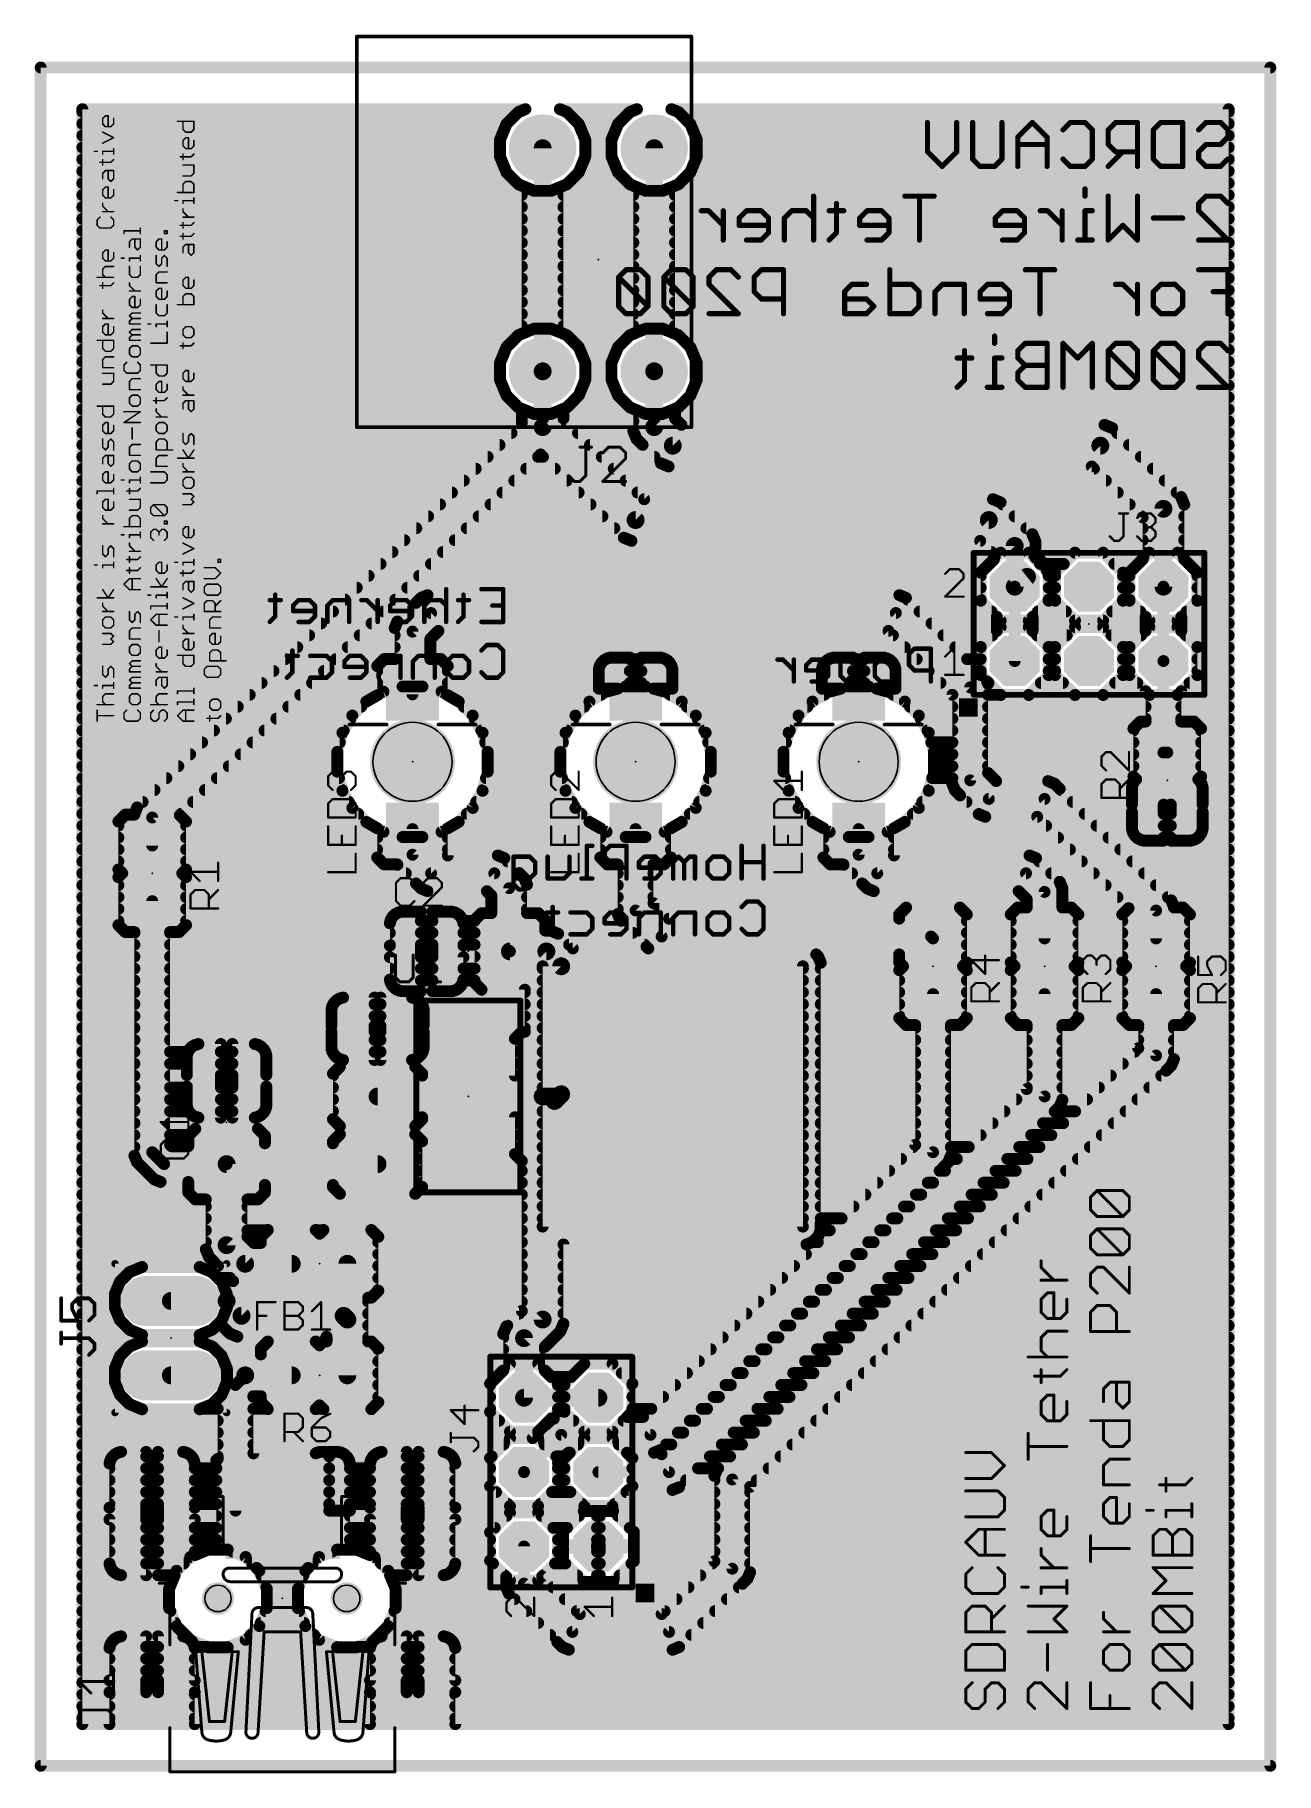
# Model space of a CAD drawing. Extents: x -0.2 to 42.2, y -0.3 to 59.1.
import ezdxf

# ---------------------------------------------------------------- set-up
doc = ezdxf.new("R2010")
doc.units = 0
for name, color, linetype in [('1', 22, 'CONTINUOUS'), ('16', 175, 'CONTINUOUS'), ('17', 82, 'CONTINUOUS'), ('18', 82, 'CONTINUOUS'), ('20', 7, 'CONTINUOUS'), ('21', 253, 'CONTINUOUS'), ('23', 7, 'CONTINUOUS'), ('25', 253, 'CONTINUOUS'), ('29', 253, 'CONTINUOUS'), ('30', 253, 'CONTINUOUS')]:
    doc.layers.add(name, color=color, linetype=linetype)

# ---------------------------------------------------------------- blocks, each defined once
blk = doc.blocks.new('RECT')
blk.add_solid([(-0.5, -0.5), (0.5, -0.5), (-0.5, 0.5), (0.5, 0.5)])
blk = doc.blocks.new('ROUNDP')
at = {"const_width": 0.5}
blk.add_lwpolyline([(0, -0.25, 1), (0, 0.25, 1), (0, -0.25)], format="xyb", dxfattribs=at)
blk = doc.blocks.new('OCTAGONP')
at = {"const_width": 0.5}
blk.add_lwpolyline([(-0.25, -0.1036), (-0.25, 0.1036), (-0.1036, 0.25), (0.1036, 0.25), (0.25, 0.1036), (0.25, -0.1036), (0.1036, -0.25), (-0.1036, -0.25), (-0.25, -0.1036), (-0.25, 0.1036)], dxfattribs=at)
blk = doc.blocks.new('LONGP100')
at = {"const_width": 1}
blk.add_lwpolyline([(-0.5, 0), (0.5, 0)], dxfattribs=at)
at = {"const_width": 0.5}
for points in [[(-0.5, 0.25, 1), (-0.5, -0.25)], [(0.5, -0.25, 1), (0.5, 0.25)]]:
    blk.add_lwpolyline(points, format="xyb", dxfattribs=at)
blk = doc.blocks.new('ROUNDV')
at = {"const_width": 0.5}
blk.add_lwpolyline([(0, -0.25, 1), (0, 0.25, 1), (0, -0.25)], format="xyb", dxfattribs=at)

msp = doc.modelspace()

# ---------------------------------------------------------------- linework, layer by layer
at = {"layer": '1'}
for points, const_width in [([(1.4224, 1.4224), (1.4224, 56.5776)], 0.4064), ([(1.4224, 56.5776), (16.5564, 56.5776)], 0.4064), ([(1.4224, 56.4896), (16.344, 56.4896)], 0.4064), ([(16.32, 56.4797), (15.9103, 56.07)], 0.4064), ([(16.5564, 56.5776), (16.32, 56.4797)], 0.4064), ([(17.97, 56.4797), (17.7336, 56.5776)], 0.4064), ([(17.7336, 56.5776), (20.3664, 56.5776)], 0.4064), ([(17.946, 56.4896), (20.154, 56.4896)], 0.4064), ([(18.3797, 56.07), (17.97, 56.4797)], 0.4064), ([(20.13, 56.4797), (19.7203, 56.07)], 0.4064), ([(20.3664, 56.5776), (20.13, 56.4797)], 0.4064), ([(21.78, 56.4797), (21.5436, 56.5776)], 0.4064), ([(21.5436, 56.5776), (40.5776, 56.5776)], 0.4064), ([(21.756, 56.4896), (40.5776, 56.4896)], 0.4064), ([(22.1897, 56.07), (21.78, 56.4797)], 0.4064), ([(40.5776, 56.5776), (40.5776, 1.4224)], 0.4064), ([(1.4224, 56.0832), (15.9235, 56.0832)], 0.4064), ([(1.4224, 55.6768), (15.7475, 55.6768)], 0.4064), ([(15.9103, 56.07), (15.6886, 55.5347)], 0.4064), ([(18.3665, 56.0832), (19.7335, 56.0832)], 0.4064), ([(18.6014, 55.5347), (18.3797, 56.07)], 0.4064), ([(18.5425, 55.6768), (19.5575, 55.6768)], 0.4064), ([(19.7203, 56.07), (19.4986, 55.5347)], 0.4064), ([(22.1765, 56.0832), (40.5776, 56.0832)], 0.4064), ([(22.4114, 55.5347), (22.1897, 56.07)], 0.4064), ([(22.3525, 55.6768), (40.5776, 55.6768)], 0.4064), ([(1.4224, 55.2704), (15.6886, 55.2704)], 0.4064), ([(15.6886, 55.5347), (15.6886, 54.9553)], 0.4064), ([(17.145, 47.625), (17.145, 55.245)], 0.6096), ([(18.6014, 54.9553), (18.6014, 55.5347)], 0.4064), ([(18.6014, 55.2704), (19.4986, 55.2704)], 0.4064), ([(19.4986, 55.5347), (19.4986, 54.9553)], 0.4064), ([(20.955, 47.625), (20.955, 55.245)], 0.6096), ([(22.4114, 54.9553), (22.4114, 55.5347)], 0.4064), ([(22.4114, 55.2704), (40.5776, 55.2704)], 0.4064), ([(1.4224, 54.864), (15.7264, 54.864)], 0.4064), ([(1.4224, 54.4576), (15.8948, 54.4576)], 0.4064), ([(15.6886, 54.9553), (15.9103, 54.42)], 0.4064), ([(15.9103, 54.42), (16.32, 54.0103)], 0.4064), ([(17.97, 54.0103), (18.3797, 54.42)], 0.4064), ([(18.3797, 54.42), (18.6014, 54.9553)], 0.4064), ([(18.3952, 54.4576), (19.7048, 54.4576)], 0.4064), ([(18.5636, 54.864), (19.5364, 54.864)], 0.4064), ([(19.4986, 54.9553), (19.7203, 54.42)], 0.4064), ([(19.7203, 54.42), (20.13, 54.0103)], 0.4064), ([(21.78, 54.0103), (22.1897, 54.42)], 0.4064), ([(22.1897, 54.42), (22.4114, 54.9553)], 0.4064), ([(22.2052, 54.4576), (40.5776, 54.4576)], 0.4064), ([(22.3736, 54.864), (40.5776, 54.864)], 0.4064), ([(1.4224, 54.0512), (16.2791, 54.0512)], 0.4064), ([(16.32, 54.0103), (16.4338, 53.9632)], 0.4064), ([(16.4338, 53.9632), (16.4338, 48.9068)], 0.4064), ([(17.8562, 53.9632), (17.97, 54.0103)], 0.4064), ([(17.8562, 48.9068), (17.8562, 53.9632)], 0.4064), ([(18.0109, 54.0512), (20.0891, 54.0512)], 0.4064), ([(20.13, 54.0103), (20.2438, 53.9632)], 0.4064), ([(20.2438, 53.9632), (20.2438, 48.9068)], 0.4064), ([(21.6662, 53.9632), (21.78, 54.0103)], 0.4064), ([(21.6662, 48.9068), (21.6662, 53.9632)], 0.4064), ([(21.8209, 54.0512), (40.5776, 54.0512)], 0.4064), ([(1.4224, 53.6448), (16.4338, 53.6448)], 0.4064), ([(1.4224, 53.2384), (16.4338, 53.2384)], 0.4064), ([(17.8562, 53.6448), (20.2438, 53.6448)], 0.4064), ([(17.8562, 53.2384), (20.2438, 53.2384)], 0.4064), ([(21.6662, 53.6448), (40.5776, 53.6448)], 0.4064), ([(21.6662, 53.2384), (40.5776, 53.2384)], 0.4064), ([(1.4224, 52.832), (16.4338, 52.832)], 0.4064), ([(17.8562, 52.832), (20.2438, 52.832)], 0.4064), ([(21.6662, 52.832), (40.5776, 52.832)], 0.4064), ([(1.4224, 52.4256), (16.4338, 52.4256)], 0.4064), ([(17.8562, 52.4256), (20.2438, 52.4256)], 0.4064), ([(21.6662, 52.4256), (40.5776, 52.4256)], 0.4064), ([(1.4224, 52.0192), (16.4338, 52.0192)], 0.4064), ([(1.4224, 51.6128), (16.4338, 51.6128)], 0.4064), ([(17.8562, 52.0192), (20.2438, 52.0192)], 0.4064), ([(17.8562, 51.6128), (20.2438, 51.6128)], 0.4064), ([(21.6662, 52.0192), (40.5776, 52.0192)], 0.4064), ([(21.6662, 51.6128), (40.5776, 51.6128)], 0.4064), ([(1.4224, 51.2064), (16.4338, 51.2064)], 0.4064), ([(17.8562, 51.2064), (20.2438, 51.2064)], 0.4064), ([(21.6662, 51.2064), (40.5776, 51.2064)], 0.4064), ([(1.4224, 50.8), (16.4338, 50.8)], 0.4064), ([(1.4224, 50.3936), (16.4338, 50.3936)], 0.4064), ([(17.8562, 50.8), (20.2438, 50.8)], 0.4064), ([(17.8562, 50.3936), (20.2438, 50.3936)], 0.4064), ([(21.6662, 50.8), (40.5776, 50.8)], 0.4064), ([(21.6662, 50.3936), (40.5776, 50.3936)], 0.4064), ([(1.4224, 49.9872), (16.4338, 49.9872)], 0.4064), ([(17.8562, 49.9872), (20.2438, 49.9872)], 0.4064), ([(21.6662, 49.9872), (40.5776, 49.9872)], 0.4064), ([(1.4224, 49.5808), (16.4338, 49.5808)], 0.4064), ([(1.4224, 49.1744), (16.4338, 49.1744)], 0.4064), ([(17.8562, 49.5808), (20.2438, 49.5808)], 0.4064), ([(17.8562, 49.1744), (20.2438, 49.1744)], 0.4064), ([(21.6662, 49.5808), (40.5776, 49.5808)], 0.4064), ([(21.6662, 49.1744), (40.5776, 49.1744)], 0.4064), ([(1.4224, 48.768), (16.2283, 48.768)], 0.4064), ([(16.32, 48.8597), (15.9103, 48.45)], 0.4064), ([(16.4338, 48.9068), (16.32, 48.8597)], 0.4064), ([(17.97, 48.8597), (17.8562, 48.9068)], 0.4064), ([(18.3797, 48.45), (17.97, 48.8597)], 0.4064), ([(18.0617, 48.768), (20.0383, 48.768)], 0.4064), ([(20.13, 48.8597), (19.7203, 48.45)], 0.4064), ([(20.2438, 48.9068), (20.13, 48.8597)], 0.4064), ([(21.78, 48.8597), (21.6662, 48.9068)], 0.4064), ([(22.1897, 48.45), (21.78, 48.8597)], 0.4064), ([(21.8717, 48.768), (40.5776, 48.768)], 0.4064), ([(1.4224, 48.3616), (15.8737, 48.3616)], 0.4064), ([(1.4224, 47.9552), (15.7054, 47.9552)], 0.4064), ([(15.9103, 48.45), (15.6886, 47.9147)], 0.4064), ([(15.6886, 47.9147), (15.6886, 47.3353)], 0.4064), ([(18.6014, 47.9147), (18.3797, 48.45)], 0.4064), ([(18.4163, 48.3616), (19.6837, 48.3616)], 0.4064), ([(18.5846, 47.9552), (19.5154, 47.9552)], 0.4064), ([(18.6014, 47.3353), (18.6014, 47.9147)], 0.4064), ([(19.7203, 48.45), (19.4986, 47.9147)], 0.4064), ([(19.4986, 47.9147), (19.4986, 47.3353)], 0.4064), ([(22.4114, 47.9147), (22.1897, 48.45)], 0.4064), ([(22.2263, 48.3616), (40.5776, 48.3616)], 0.4064), ([(22.3946, 47.9552), (40.5776, 47.9552)], 0.4064), ([(22.4114, 47.3353), (22.4114, 47.9147)], 0.4064), ([(1.4224, 47.5488), (15.6886, 47.5488)], 0.4064), ([(15.6886, 47.3353), (15.9103, 46.8)], 0.4064), ([(17.145, 45.72), (17.145, 47.625)], 0.6096), ([(18.3797, 46.8), (18.6014, 47.3353)], 0.4064), ([(18.6014, 47.5488), (19.4986, 47.5488)], 0.4064), ([(19.4986, 47.3353), (19.7203, 46.8)], 0.4064), ([(20.955, 45.72), (20.955, 47.625)], 0.6096), ([(22.1897, 46.8), (22.4114, 47.3353)], 0.4064), ([(22.4114, 47.5488), (40.5776, 47.5488)], 0.4064), ([(1.4224, 47.1424), (15.7685, 47.1424)], 0.4064), ([(1.4224, 46.736), (15.9743, 46.736)], 0.4064), ([(15.9103, 46.8), (16.32, 46.3903)], 0.4064), ([(17.97, 46.3903), (18.3797, 46.8)], 0.4064), ([(18.3157, 46.736), (19.7843, 46.736)], 0.4064), ([(18.5215, 47.1424), (19.5785, 47.1424)], 0.4064), ([(19.7203, 46.8), (20.13, 46.3903)], 0.4064), ([(21.78, 46.3903), (22.1897, 46.8)], 0.4064), ([(22.1257, 46.736), (40.5776, 46.736)], 0.4064), ([(22.3315, 47.1424), (40.5776, 47.1424)], 0.4064), ([(1.4224, 46.3296), (16.4338, 46.3296)], 0.4064), ([(16.32, 46.3903), (16.4338, 46.3432)], 0.4064), ([(16.4338, 46.3432), (16.4338, 45.8709)], 0.4064), ([(17.8562, 46.3432), (17.97, 46.3903)], 0.4064), ([(17.8562, 46.0146), (17.8562, 46.3432)], 0.4064), ([(17.8562, 46.3296), (20.2438, 46.3296)], 0.4064), ([(20.13, 46.3903), (20.2438, 46.3432)], 0.4064), ([(20.2438, 46.3432), (20.2438, 45.5785)], 0.4064), ([(21.6662, 46.3432), (21.78, 46.3903)], 0.4064), ([(21.6662, 46.0146), (21.6662, 46.3432)], 0.4064), ([(21.6662, 46.3296), (40.5776, 46.3296)], 0.4064), ([(1.4224, 45.9232), (16.4338, 45.9232)], 0.4064), ([(1.4224, 45.5168), (16.0797, 45.5168)], 0.4064), ([(16.4338, 45.8709), (3.2932, 32.7303)], 0.4064), ([(3.81, 32.385), (17.145, 45.72)], 0.4064), ([(20.32, 42.545), (17.145, 45.72)], 0.6096), ([(20.6146, 43.2562), (17.8562, 46.0146)], 0.4064), ([(17.9476, 45.9232), (20.2438, 45.9232)], 0.4064), ([(18.354, 45.5168), (20.2694, 45.5168)], 0.4064), ([(20.2438, 45.5785), (20.3521, 45.3171)], 0.4064), ([(21.59, 45.085), (20.955, 45.72)], 0.6096), ([(21.8846, 45.7962), (21.6662, 46.0146)], 0.4064), ([(21.7576, 45.9232), (40.5776, 45.9232)], 0.4064), ([(36.3365, 45.7962), (21.8846, 45.7962)], 0.4064), ([(36.5979, 45.6879), (36.3365, 45.7962)], 0.4064), ([(38.9529, 43.3329), (36.5979, 45.6879)], 0.4064), ([(36.769, 45.5168), (40.5776, 45.5168)], 0.4064), ([(1.4224, 45.1104), (15.6733, 45.1104)], 0.4064), ([(18.7604, 45.1104), (20.5588, 45.1104)], 0.4064), ([(20.3521, 45.3171), (20.5521, 45.1171)], 0.4064), ([(20.5521, 45.1171), (21.1871, 44.4821)], 0.4064), ([(36.195, 45.085), (21.59, 45.085)], 0.6096), ([(38.35, 42.93), (36.195, 45.085)], 0.6096), ([(37.1754, 45.1104), (40.5776, 45.1104)], 0.4064), ([(1.4224, 44.704), (15.2669, 44.704)], 0.4064), ([(4.7509, 32.4638), (17.0732, 44.7861)], 0.4064), ([(16.9911, 44.704), (17.1552, 44.704)], 0.4064), ([(17.0732, 44.7861), (19.9171, 41.9421)], 0.4064), ([(19.1668, 44.704), (20.9652, 44.704)], 0.4064), ([(21.1871, 44.4821), (21.4485, 44.3738)], 0.4064), ([(21.4485, 44.3738), (35.9004, 44.3738)], 0.4064), ([(35.9004, 44.3738), (37.6388, 42.6354)], 0.4064), ([(37.5818, 44.704), (40.5776, 44.704)], 0.4064), ([(1.4224, 44.2976), (14.8605, 44.2976)], 0.4064), ([(1.4224, 43.8912), (14.4541, 43.8912)], 0.4064), ([(16.1783, 43.8912), (17.968, 43.8912)], 0.4064), ([(16.5847, 44.2976), (17.5616, 44.2976)], 0.4064), ([(19.5732, 44.2976), (35.9766, 44.2976)], 0.4064), ([(19.9796, 43.8912), (36.383, 43.8912)], 0.4064), ([(37.9882, 44.2976), (40.5776, 44.2976)], 0.4064), ([(38.3946, 43.8912), (40.5776, 43.8912)], 0.4064), ([(1.4224, 43.4848), (14.0477, 43.4848)], 0.4064), ([(15.7719, 43.4848), (18.3744, 43.4848)], 0.4064), ([(20.386, 43.4848), (36.7894, 43.4848)], 0.4064), ([(32.5265, 43.2562), (20.6146, 43.2562)], 0.4064), ([(32.7879, 43.1479), (32.5265, 43.2562)], 0.4064), ([(33.8729, 42.0629), (32.7879, 43.1479)], 0.4064), ([(38.801, 43.4848), (40.5776, 43.4848)], 0.4064), ([(39.0612, 43.0715), (38.9529, 43.3329)], 0.4064), ([(1.4224, 43.0784), (13.6413, 43.0784)], 0.4064), ([(1.4224, 42.672), (13.2349, 42.672)], 0.4064), ([(14.9591, 42.672), (19.1872, 42.672)], 0.4064), ([(15.3655, 43.0784), (18.7808, 43.0784)], 0.4064), ([(32.385, 42.545), (20.32, 42.545)], 0.6096), ([(33.27, 41.66), (32.385, 42.545)], 0.6096), ([(32.8574, 43.0784), (37.1958, 43.0784)], 0.4064), ([(33.2638, 42.672), (37.6022, 42.672)], 0.4064), ([(37.6388, 42.6354), (37.6388, 41.1999)], 0.4064), ([(38.35, 40.27), (38.35, 42.93)], 0.6096), ([(39.0583, 43.0784), (40.5776, 43.0784)], 0.4064), ([(39.0612, 41.1999), (39.0612, 43.0715)], 0.4064), ([(39.0612, 42.672), (40.5776, 42.672)], 0.4064), ([(1.4224, 42.2656), (12.8285, 42.2656)], 0.4064), ([(14.5527, 42.2656), (19.5936, 42.2656)], 0.4064), ([(33.6702, 42.2656), (37.6388, 42.2656)], 0.4064), ([(33.9812, 41.8015), (33.8729, 42.0629)], 0.4064), ([(39.0612, 42.2656), (40.5776, 42.2656)], 0.4064), ([(1.4224, 41.8592), (12.4221, 41.8592)], 0.4064), ([(1.4224, 41.4528), (12.0157, 41.4528)], 0.4064), ([(13.7399, 41.4528), (32.4714, 41.4528)], 0.4064), ([(14.1463, 41.8592), (20.1172, 41.8592)], 0.4064), ([(19.9171, 41.9421), (20.1785, 41.8338)], 0.4064), ([(20.1785, 41.8338), (32.0904, 41.8338)], 0.4064), ([(32.0904, 41.8338), (32.5588, 41.3654)], 0.4064), ([(32.5588, 41.3654), (32.5588, 41.1999)], 0.4064), ([(33.27, 40.27), (33.27, 41.66)], 0.6096), ([(33.9573, 41.8592), (37.6388, 41.8592)], 0.4064), ([(33.9812, 41.2566), (33.9812, 41.8015)], 0.4064), ([(33.9812, 41.4528), (37.6388, 41.4528)], 0.4064), ([(35.3293, 41.4304), (34.6496, 40.7507)], 0.4064), ([(36.2906, 41.4304), (35.3293, 41.4304)], 0.4064), ([(36.9704, 40.7507), (36.2906, 41.4304)], 0.4064), ([(39.0612, 41.8592), (40.5776, 41.8592)], 0.4064), ([(39.0612, 41.4528), (40.5776, 41.4528)], 0.4064), ([(1.4224, 41.0464), (11.6093, 41.0464)], 0.4064), ([(13.3335, 41.0464), (32.4053, 41.0464)], 0.4064), ([(32.5588, 41.1999), (32.1096, 40.7507)], 0.4064), ([(34.1578, 41.1591), (33.9812, 41.2566)], 0.4064), ([(34.3342, 40.9379), (34.1578, 41.1591)], 0.4064), ([(34.2477, 41.0464), (34.9454, 41.0464)], 0.4064), ([(34.3711, 40.81), (34.3342, 40.9379)], 0.4064), ([(34.4304, 40.7507), (34.3711, 40.81)], 0.4064), ([(36.6746, 41.0464), (37.4854, 41.0464)], 0.4064), ([(37.6388, 41.1999), (37.1896, 40.7507)], 0.4064), ([(39.5104, 40.7507), (39.0612, 41.1999)], 0.4064), ([(39.2146, 41.0464), (40.5776, 41.0464)], 0.4064), ([(1.4224, 40.64), (11.2029, 40.64)], 0.4064), ([(1.4224, 40.2336), (10.7965, 40.2336)], 0.4064), ([(12.5207, 40.2336), (32.1096, 40.2336)], 0.4064), ([(12.9271, 40.64), (32.1096, 40.64)], 0.4064), ([(32.1096, 40.7507), (32.1096, 39.7893)], 0.4064), ([(33.27, 40.27), (33.69, 40.605)], 0.6096), ([(33.27, 37.73), (33.27, 40.27)], 0.4064), ([(34.4304, 39.7893), (34.4304, 40.7507)], 0.4064), ([(34.4304, 40.64), (34.6496, 40.64)], 0.4064), ([(34.4304, 40.2336), (34.6496, 40.2336)], 0.4064), ([(34.6496, 40.7507), (34.6496, 39.7893)], 0.4064), ([(36.9704, 39.7893), (36.9704, 40.7507)], 0.4064), ([(36.9704, 40.64), (37.1896, 40.64)], 0.4064), ([(36.9704, 40.2336), (37.1896, 40.2336)], 0.4064), ([(37.1896, 40.7507), (37.1896, 39.7893)], 0.4064), ([(38.35, 37.73), (38.35, 40.27)], 0.4064), ([(39.5104, 39.7893), (39.5104, 40.7507)], 0.4064), ([(39.5104, 40.64), (40.5776, 40.64)], 0.4064), ([(39.5104, 40.2336), (40.5776, 40.2336)], 0.4064), ([(1.4224, 39.8272), (10.3901, 39.8272)], 0.4064), ([(12.1143, 39.8272), (12.9301, 39.8272)], 0.4064), ([(12.8182, 39.7153), (12.1832, 39.0803)], 0.4064), ([(12.9897, 39.8868), (12.8182, 39.7153)], 0.4064), ([(13.2137, 39.9796), (12.9897, 39.8868)], 0.4064), ([(29.3313, 39.9796), (13.2137, 39.9796)], 0.4064), ([(29.5553, 39.8868), (29.3313, 39.9796)], 0.4064), ([(32.0953, 37.3468), (29.5553, 39.8868)], 0.4064), ([(29.6149, 39.8272), (32.1096, 39.8272)], 0.4064), ([(32.1096, 39.7893), (32.6604, 39.2385)], 0.4064), ([(33.8796, 39.2385), (34.4304, 39.7893)], 0.4064), ([(34.4304, 39.8272), (34.6496, 39.8272)], 0.4064), ([(34.6496, 39.7893), (35.3293, 39.1096)], 0.4064), ([(36.2906, 39.1096), (36.9704, 39.7893)], 0.4064), ([(36.9704, 39.8272), (37.1896, 39.8272)], 0.4064), ([(37.1896, 39.7893), (37.7404, 39.2385)], 0.4064), ([(38.9596, 39.2385), (39.5104, 39.7893)], 0.4064), ([(39.5104, 39.8272), (40.5776, 39.8272)], 0.4064), ([(1.4224, 39.4208), (9.9837, 39.4208)], 0.4064), ([(1.4224, 39.0144), (9.5773, 39.0144)], 0.4064), ([(11.3015, 39.0144), (12.1559, 39.0144)], 0.4064), ([(11.7079, 39.4208), (12.5237, 39.4208)], 0.4064), ([(12.1832, 39.0803), (12.0904, 38.8563)], 0.4064), ([(12.7, 38.735), (13.335, 39.37)], 0.4064), ([(13.335, 39.37), (29.21, 39.37)], 0.4064), ([(29.21, 39.37), (31.75, 36.83)], 0.4064), ([(30.0213, 39.4208), (32.4781, 39.4208)], 0.4064), ([(30.4277, 39.0144), (32.6604, 39.0144)], 0.4064), ([(32.6604, 39.2385), (32.6604, 38.7615)], 0.4064), ([(33.8796, 38.7615), (33.8796, 39.2385)], 0.4064), ([(33.8796, 39.0144), (37.7404, 39.0144)], 0.4064), ([(34.0618, 39.4208), (35.0181, 39.4208)], 0.4064), ([(35.3293, 39.1096), (36.2906, 39.1096)], 0.4064), ([(36.6018, 39.4208), (37.5581, 39.4208)], 0.4064), ([(37.7404, 39.2385), (37.7404, 38.7615)], 0.4064), ([(38.9596, 38.7615), (38.9596, 39.2385)], 0.4064), ([(38.9596, 39.0144), (40.5776, 39.0144)], 0.4064), ([(39.1419, 39.4208), (40.5776, 39.4208)], 0.4064), ([(1.4224, 38.608), (9.1709, 38.608)], 0.4064), ([(10.8951, 38.608), (12.0904, 38.608)], 0.4064), ([(12.0904, 38.8563), (12.0904, 37.7964)], 0.4064), ([(12.7, 36.59), (12.7, 38.735)], 0.4064), ([(13.3096, 38.4825), (13.5875, 38.7604)], 0.4064), ([(13.3096, 37.7964), (13.3096, 38.4825)], 0.4064), ([(13.4351, 38.608), (29.1099, 38.608)], 0.4064), ([(13.5875, 38.7604), (28.9575, 38.7604)], 0.4064), ([(28.9575, 38.7604), (31.1404, 36.5775)], 0.4064), ([(30.8341, 38.608), (32.507, 38.608)], 0.4064), ([(32.6604, 38.7615), (32.1096, 38.2107)], 0.4064), ([(34.4304, 38.2107), (33.8796, 38.7615)], 0.4064), ([(34.033, 38.608), (35.047, 38.608)], 0.4064), ([(35.3293, 38.8904), (34.6496, 38.2107)], 0.4064), ([(36.2906, 38.8904), (35.3293, 38.8904)], 0.4064), ([(36.9704, 38.2107), (36.2906, 38.8904)], 0.4064), ([(36.573, 38.608), (37.587, 38.608)], 0.4064), ([(37.7404, 38.7615), (37.1896, 38.2107)], 0.4064), ([(39.5104, 38.2107), (38.9596, 38.7615)], 0.4064), ([(39.113, 38.608), (40.5776, 38.608)], 0.4064), ([(1.4224, 38.2016), (8.7645, 38.2016)], 0.4064), ([(10.4887, 38.2016), (12.0904, 38.2016)], 0.4064), ([(11.7317, 37.7964), (11.4936, 37.5583)], 0.4064), ([(12.0904, 37.7964), (11.7317, 37.7964)], 0.4064), ([(13.3096, 38.2016), (29.5163, 38.2016)], 0.4064), ([(13.6683, 37.7964), (13.3096, 37.7964)], 0.4064), ([(13.9064, 37.5583), (13.6683, 37.7964)], 0.4064), ([(19.3435, 37.816), (19.2393, 37.7559)], 0.4064), ([(19.4598, 37.8472), (19.3435, 37.816)], 0.4064), ([(20.1232, 37.8472), (19.4598, 37.8472)], 0.4064), ([(20.1232, 36.8592), (20.1232, 37.8472)], 0.4064), ([(21.1802, 37.8472), (20.5168, 37.8472)], 0.4064), ([(20.5168, 37.8472), (20.5168, 36.8592)], 0.4064), ([(21.2965, 37.816), (21.1802, 37.8472)], 0.4064), ([(21.4007, 37.7559), (21.2965, 37.816)], 0.4064), ([(26.9635, 37.816), (26.8593, 37.7559)], 0.4064), ([(27.0798, 37.8472), (26.9635, 37.816)], 0.4064), ([(27.7432, 37.8472), (27.0798, 37.8472)], 0.4064), ([(27.7432, 36.8592), (27.7432, 37.8472)], 0.4064), ([(28.8002, 37.8472), (28.1368, 37.8472)], 0.4064), ([(28.1368, 37.8472), (28.1368, 36.8592)], 0.4064), ([(28.9165, 37.816), (28.8002, 37.8472)], 0.4064), ([(29.0207, 37.7559), (28.9165, 37.816)], 0.4064), ([(31.2405, 38.2016), (32.1096, 38.2016)], 0.4064), ([(32.1096, 38.2107), (32.1096, 37.3325)], 0.4064), ([(34.4304, 37.2493), (34.4304, 38.2107)], 0.4064), ([(34.4304, 38.2016), (34.6496, 38.2016)], 0.4064), ([(34.6496, 38.2107), (34.6496, 37.2493)], 0.4064), ([(36.9704, 37.2493), (36.9704, 38.2107)], 0.4064), ([(36.9704, 38.2016), (37.1896, 38.2016)], 0.4064), ([(37.1896, 38.2107), (37.1896, 37.2493)], 0.4064), ([(39.5104, 37.2493), (39.5104, 38.2107)], 0.4064), ([(39.5104, 38.2016), (40.5776, 38.2016)], 0.4064), ([(1.4224, 37.7952), (8.3581, 37.7952)], 0.4064), ([(1.4224, 37.3888), (7.9517, 37.3888)], 0.4064), ([(9.6759, 37.3888), (11.4936, 37.3888)], 0.4064), ([(10.0823, 37.7952), (11.7305, 37.7952)], 0.4064), ([(11.4936, 37.5583), (11.4936, 36.5601)], 0.4064), ([(13.6695, 37.7952), (19.3074, 37.7952)], 0.4064), ([(13.9064, 36.5601), (13.9064, 37.5583)], 0.4064), ([(13.9064, 37.3888), (19.0628, 37.3888)], 0.4064), ([(19.094, 37.5665), (19.0628, 37.4502)], 0.4064), ([(19.0628, 37.4502), (19.0628, 36.7868)], 0.4064), ([(19.1541, 37.6707), (19.094, 37.5665)], 0.4064), ([(19.2393, 37.7559), (19.1541, 37.6707)], 0.4064), ([(20.1232, 37.7952), (20.5168, 37.7952)], 0.4064), ([(20.1232, 37.3888), (20.5168, 37.3888)], 0.4064), ([(21.3326, 37.7952), (26.9274, 37.7952)], 0.4064), ([(21.4859, 37.6707), (21.4007, 37.7559)], 0.4064), ([(21.546, 37.5665), (21.4859, 37.6707)], 0.4064), ([(21.5772, 37.4502), (21.546, 37.5665)], 0.4064), ([(21.5772, 36.7868), (21.5772, 37.4502)], 0.4064), ([(21.5772, 37.3888), (26.6828, 37.3888)], 0.4064), ([(26.714, 37.5665), (26.6828, 37.4502)], 0.4064), ([(26.6828, 37.4502), (26.6828, 36.7868)], 0.4064), ([(26.7741, 37.6707), (26.714, 37.5665)], 0.4064), ([(26.8593, 37.7559), (26.7741, 37.6707)], 0.4064), ([(27.7432, 37.7952), (28.1368, 37.7952)], 0.4064), ([(27.7432, 37.3888), (28.1368, 37.3888)], 0.4064), ([(28.9526, 37.7952), (29.9227, 37.7952)], 0.4064), ([(29.1059, 37.6707), (29.0207, 37.7559)], 0.4064), ([(29.166, 37.5665), (29.1059, 37.6707)], 0.4064), ([(29.1972, 37.4502), (29.166, 37.5665)], 0.4064), ([(29.1972, 36.7868), (29.1972, 37.4502)], 0.4064), ([(29.1972, 37.3888), (30.3291, 37.3888)], 0.4064), ([(31.6469, 37.7952), (32.1096, 37.7952)], 0.4064), ([(32.0533, 37.3888), (32.1096, 37.3888)], 0.4064), ([(32.1096, 37.3325), (32.0953, 37.3468)], 0.4064), ([(32.0953, 37.3468), (32.0953, 37.3468)], 0.4064), ([(33.7507, 36.5696), (34.4304, 37.2493)], 0.4064), ([(34.4304, 37.7952), (34.6496, 37.7952)], 0.4064), ([(34.4304, 37.3888), (34.6496, 37.3888)], 0.4064), ([(34.6496, 37.2493), (35.3293, 36.5696)], 0.4064), ([(36.2906, 36.5696), (36.9704, 37.2493)], 0.4064), ([(36.9704, 37.7952), (37.1896, 37.7952)], 0.4064), ([(36.9704, 37.3888), (37.1896, 37.3888)], 0.4064), ([(37.1896, 37.2493), (37.7404, 36.6985)], 0.4064), ([(38.35, 34.605), (38.35, 37.73)], 0.4064), ([(38.9596, 36.6985), (39.5104, 37.2493)], 0.4064), ([(39.5104, 37.7952), (40.5776, 37.7952)], 0.4064), ([(39.5104, 37.3888), (40.5776, 37.3888)], 0.4064), ([(1.4224, 36.9824), (7.5453, 36.9824)], 0.4064), ([(9.2695, 36.9824), (11.4936, 36.9824)], 0.4064), ([(13.9064, 36.9824), (19.0628, 36.9824)], 0.4064), ([(19.3283, 36.6841), (18.7425, 36.3459)], 0.4064), ([(19.0628, 36.7868), (19.7116, 36.7868)], 0.4064), ([(19.7116, 36.7868), (19.3283, 36.6841)], 0.4064), ([(20.1232, 36.9824), (20.5168, 36.9824)], 0.4064), ([(20.5168, 36.8592), (20.1232, 36.8592)], 0.4064), ([(21.3117, 36.6841), (20.9284, 36.7868)], 0.4064), ([(20.9284, 36.7868), (21.5772, 36.7868)], 0.4064), ([(21.8975, 36.3459), (21.3117, 36.6841)], 0.4064), ([(21.5772, 36.9824), (26.6828, 36.9824)], 0.4064), ([(26.9483, 36.6841), (26.3625, 36.3459)], 0.4064), ([(26.6828, 36.7868), (27.3316, 36.7868)], 0.4064), ([(27.3316, 36.7868), (26.9483, 36.6841)], 0.4064), ([(27.7432, 36.9824), (28.1368, 36.9824)], 0.4064), ([(28.1368, 36.8592), (27.7432, 36.8592)], 0.4064), ([(28.9317, 36.6841), (28.5484, 36.7868)], 0.4064), ([(28.5484, 36.7868), (29.1972, 36.7868)], 0.4064), ([(29.5175, 36.3459), (28.9317, 36.6841)], 0.4064), ([(29.1972, 36.9824), (30.7355, 36.9824)], 0.4064), ([(31.75, 33.655), (31.75, 36.83)], 0.4064), ([(32.3596, 36.9513), (32.3256, 37.0334)], 0.4064), ([(32.3256, 37.0334), (32.7893, 36.5696)], 0.4064), ([(32.3467, 36.9824), (32.3765, 36.9824)], 0.4064), ([(32.3596, 33.9075), (32.3596, 36.9513)], 0.4064), ([(34.1635, 36.9824), (34.9165, 36.9824)], 0.4064), ([(36.7035, 36.9824), (37.4565, 36.9824)], 0.4064), ([(37.7404, 36.6985), (37.7404, 35.6614)], 0.4064), ([(38.9596, 35.6614), (38.9596, 36.6985)], 0.4064), ([(39.2435, 36.9824), (40.5776, 36.9824)], 0.4064), ([(1.4224, 36.576), (7.1389, 36.576)], 0.4064), ([(1.4224, 36.1696), (6.7325, 36.1696)], 0.4064), ([(8.4567, 36.1696), (10.9462, 36.1696)], 0.4064), ([(8.8631, 36.576), (11.4936, 36.576)], 0.4064), ([(11.1225, 36.3459), (10.6441, 35.8675)], 0.4064), ([(11.4936, 36.5601), (11.1225, 36.3459)], 0.4064), ([(13.9064, 36.576), (19.1411, 36.576)], 0.4064), ([(14.2775, 36.3459), (13.9064, 36.5601)], 0.4064), ([(14.7559, 35.8675), (14.2775, 36.3459)], 0.4064), ([(14.4538, 36.1696), (18.5662, 36.1696)], 0.4064), ([(18.7425, 36.3459), (18.2641, 35.8675)], 0.4064), ([(21.4989, 36.576), (26.7611, 36.576)], 0.4064), ([(22.3759, 35.8675), (21.8975, 36.3459)], 0.4064), ([(22.0738, 36.1696), (26.1862, 36.1696)], 0.4064), ([(26.3625, 36.3459), (25.8841, 35.8675)], 0.4064), ([(29.1189, 36.576), (31.1404, 36.576)], 0.4064), ([(29.9959, 35.8675), (29.5175, 36.3459)], 0.4064), ([(29.6938, 36.1696), (31.1404, 36.1696)], 0.4064), ([(31.1404, 36.5775), (31.1404, 33.5337)], 0.4064), ([(32.3596, 36.576), (32.7829, 36.576)], 0.4064), ([(32.3596, 36.1696), (37.7404, 36.1696)], 0.4064), ([(32.7893, 36.5696), (33.7507, 36.5696)], 0.4064), ([(33.757, 36.576), (35.3229, 36.576)], 0.4064), ([(35.3293, 36.5696), (36.2906, 36.5696)], 0.4064), ([(36.297, 36.576), (37.7404, 36.576)], 0.4064), ([(38.9596, 36.576), (40.5776, 36.576)], 0.4064), ([(38.9596, 36.1696), (40.5776, 36.1696)], 0.4064), ([(1.4224, 35.7632), (6.3261, 35.7632)], 0.4064), ([(8.0503, 35.7632), (10.5839, 35.7632)], 0.4064), ([(10.6441, 35.8675), (10.3059, 35.2817)], 0.4064), ([(15.0941, 35.2817), (14.7559, 35.8675)], 0.4064), ([(14.8161, 35.7632), (18.2039, 35.7632)], 0.4064), ([(18.2641, 35.8675), (17.9259, 35.2817)], 0.4064), ([(22.7141, 35.2817), (22.3759, 35.8675)], 0.4064), ([(22.4361, 35.7632), (25.8239, 35.7632)], 0.4064), ([(25.8841, 35.8675), (25.5459, 35.2817)], 0.4064), ([(30.3341, 35.2817), (29.9959, 35.8675)], 0.4064), ([(30.0561, 35.7632), (31.1404, 35.7632)], 0.4064), ([(32.3596, 35.7632), (37.7404, 35.7632)], 0.4064), ([(37.5627, 35.6614), (37.3246, 35.4233)], 0.4064), ([(37.3246, 35.4233), (37.3246, 33.7867)], 0.4064), ([(37.7404, 35.6614), (37.5627, 35.6614)], 0.4064), ([(38.9596, 35.7632), (40.5776, 35.7632)], 0.4064), ([(39.3993, 35.6614), (38.9596, 35.6614)], 0.4064), ([(39.6374, 35.4233), (39.3993, 35.6614)], 0.4064), ([(39.6374, 33.7867), (39.6374, 35.4233)], 0.4064), ([(1.4224, 35.3568), (5.9197, 35.3568)], 0.4064), ([(1.4224, 34.9504), (5.5133, 34.9504)], 0.4064), ([(7.2375, 34.9504), (10.2171, 34.9504)], 0.4064), ([(7.6439, 35.3568), (10.3493, 35.3568)], 0.4064), ([(10.3059, 35.2817), (10.1308, 34.6282)], 0.4064), ([(15.0507, 35.3568), (17.9693, 35.3568)], 0.4064), ([(15.2692, 34.6282), (15.0941, 35.2817)], 0.4064), ([(15.1829, 34.9504), (17.8371, 34.9504)], 0.4064), ([(17.9259, 35.2817), (17.7508, 34.6282)], 0.4064), ([(22.6707, 35.3568), (25.5893, 35.3568)], 0.4064), ([(22.8892, 34.6282), (22.7141, 35.2817)], 0.4064), ([(22.8029, 34.9504), (25.4571, 34.9504)], 0.4064), ([(25.5459, 35.2817), (25.3708, 34.6282)], 0.4064), ([(30.2907, 35.3568), (31.1404, 35.3568)], 0.4064), ([(30.5092, 34.6282), (30.3341, 35.2817)], 0.4064), ([(30.4229, 34.9504), (31.1404, 34.9504)], 0.4064), ([(32.3596, 35.3568), (37.3246, 35.3568)], 0.4064), ([(32.3596, 34.9504), (37.3246, 34.9504)], 0.4064), ([(39.6374, 35.3568), (40.5776, 35.3568)], 0.4064), ([(39.6374, 34.9504), (40.5776, 34.9504)], 0.4064), ([(1.4224, 34.544), (5.1069, 34.544)], 0.4064), ([(6.8311, 34.544), (10.1308, 34.544)], 0.4064), ([(10.1308, 34.6282), (10.1308, 33.9518)], 0.4064), ([(15.2692, 33.9518), (15.2692, 34.6282)], 0.4064), ([(15.2692, 34.544), (17.7508, 34.544)], 0.4064), ([(17.7508, 34.6282), (17.7508, 33.9518)], 0.4064), ([(22.8892, 33.9518), (22.8892, 34.6282)], 0.4064), ([(22.8892, 34.544), (25.3708, 34.544)], 0.4064), ([(25.3708, 34.6282), (25.3708, 33.9518)], 0.4064), ([(30.5092, 33.9518), (30.5092, 34.6282)], 0.4064), ([(30.5092, 34.544), (31.1404, 34.544)], 0.4064), ([(32.3596, 34.544), (37.3246, 34.544)], 0.4064), ([(38.481, 34.605), (38.35, 34.605)], 0.4064), ([(39.6374, 34.544), (40.5776, 34.544)], 0.4064), ([(1.4224, 34.1376), (4.7005, 34.1376)], 0.4064), ([(1.4224, 33.7312), (4.2941, 33.7312)], 0.4064), ([(6.0183, 33.7312), (10.1899, 33.7312)], 0.4064), ([(6.4247, 34.1376), (10.1308, 34.1376)], 0.4064), ([(10.1308, 33.9518), (10.3059, 33.2983)], 0.4064), ([(15.0941, 33.2983), (15.2692, 33.9518)], 0.4064), ([(15.2101, 33.7312), (17.8099, 33.7312)], 0.4064), ([(15.2692, 34.1376), (17.7508, 34.1376)], 0.4064), ([(17.7508, 33.9518), (17.9259, 33.2983)], 0.4064), ([(22.7141, 33.2983), (22.8892, 33.9518)], 0.4064), ([(22.8301, 33.7312), (25.4299, 33.7312)], 0.4064), ([(22.8892, 34.1376), (25.3708, 34.1376)], 0.4064), ([(25.3708, 33.9518), (25.5459, 33.2983)], 0.4064), ([(30.3341, 33.2983), (30.5092, 33.9518)], 0.4064), ([(30.4501, 33.7312), (31.1404, 33.7312)], 0.4064), ([(30.5092, 34.1376), (31.1404, 34.1376)], 0.4064), ([(32.385, 33.02), (31.75, 33.655)], 0.4064), ([(32.3596, 34.1376), (37.3246, 34.1376)], 0.4064), ([(32.6375, 33.6296), (32.3596, 33.9075)], 0.4064), ([(32.5359, 33.7312), (37.3801, 33.7312)], 0.4064), ([(37.3246, 33.7867), (37.4203, 33.6909)], 0.4064), ([(37.4203, 33.6909), (37.3651, 33.6357)], 0.4064), ([(39.5417, 33.6909), (39.6374, 33.7867)], 0.4064), ([(39.5969, 33.6357), (39.5417, 33.6909)], 0.4064), ([(39.5819, 33.7312), (40.5776, 33.7312)], 0.4064), ([(39.6374, 34.1376), (40.5776, 34.1376)], 0.4064), ([(1.4224, 33.3248), (3.8877, 33.3248)], 0.4064), ([(5.6119, 33.3248), (10.2988, 33.3248)], 0.4064), ([(10.3059, 33.2983), (10.6441, 32.7125)], 0.4064), ([(14.7559, 32.7125), (15.0941, 33.2983)], 0.4064), ([(15.1012, 33.3248), (17.9188, 33.3248)], 0.4064), ([(17.9259, 33.2983), (18.2641, 32.7125)], 0.4064), ([(22.3759, 32.7125), (22.7141, 33.2983)], 0.4064), ([(22.7212, 33.3248), (25.5388, 33.3248)], 0.4064), ([(25.5459, 33.2983), (25.8841, 32.7125)], 0.4064), ([(29.9959, 32.7125), (30.3341, 33.2983)], 0.4064), ([(30.3412, 33.3248), (31.2269, 33.3248)], 0.4064), ([(31.1404, 33.5337), (31.2332, 33.3097)], 0.4064), ([(31.2332, 33.3097), (31.4047, 33.1382)], 0.4064), ([(31.4047, 33.1382), (32.0397, 32.5032)], 0.4064), ([(34.4113, 33.6296), (32.6375, 33.6296)], 0.4064), ([(34.6353, 33.5368), (34.4113, 33.6296)], 0.4064), ([(34.8068, 33.3653), (34.6353, 33.5368)], 0.4064), ([(38.6168, 29.5553), (34.8068, 33.3653)], 0.4064), ([(34.8473, 33.3248), (37.2738, 33.3248)], 0.4064), ([(37.305, 33.5315), (37.2738, 33.4152)], 0.4064), ([(37.2738, 33.4152), (37.2738, 32.8268)], 0.4064), ([(37.3651, 33.6357), (37.305, 33.5315)], 0.4064), ([(39.657, 33.5315), (39.5969, 33.6357)], 0.4064), ([(39.6882, 33.4152), (39.657, 33.5315)], 0.4064), ([(39.6882, 32.8268), (39.6882, 33.4152)], 0.4064), ([(39.6882, 33.3248), (40.5776, 33.3248)], 0.4064), ([(1.4224, 32.9184), (3.4813, 32.9184)], 0.4064), ([(1.4224, 32.512), (3.2028, 32.512)], 0.4064), ([(2.8917, 32.4864), (2.6536, 32.2483)], 0.4064), ([(3.2004, 32.4864), (2.8917, 32.4864)], 0.4064), ([(3.2932, 32.7303), (3.2004, 32.5063)], 0.4064), ([(3.2004, 32.5063), (3.2004, 32.4864)], 0.4064), ([(4.9664, 32.2483), (4.7509, 32.4638)], 0.4064), ([(4.7991, 32.512), (10.8446, 32.512)], 0.4064), ([(5.2055, 32.9184), (10.5252, 32.9184)], 0.4064), ([(10.6441, 32.7125), (11.1225, 32.2341)], 0.4064), ([(14.2775, 32.2341), (14.7559, 32.7125)], 0.4064), ([(14.5554, 32.512), (18.4646, 32.512)], 0.4064), ([(14.8748, 32.9184), (18.1452, 32.9184)], 0.4064), ([(18.2641, 32.7125), (18.7425, 32.2341)], 0.4064), ([(21.8975, 32.2341), (22.3759, 32.7125)], 0.4064), ([(22.1754, 32.512), (26.0846, 32.512)], 0.4064), ([(22.4948, 32.9184), (25.7652, 32.9184)], 0.4064), ([(25.8841, 32.7125), (26.3625, 32.2341)], 0.4064), ([(29.5175, 32.2341), (29.9959, 32.7125)], 0.4064), ([(29.7954, 32.512), (32.0309, 32.512)], 0.4064), ([(30.1148, 32.9184), (31.6245, 32.9184)], 0.4064), ([(32.0397, 32.5032), (32.2637, 32.4104)], 0.4064), ([(34.29, 33.02), (32.385, 33.02)], 0.4064), ([(38.1, 29.21), (34.29, 33.02)], 0.4064), ([(35.2537, 32.9184), (37.2738, 32.9184)], 0.4064), ([(35.6601, 32.512), (37.2738, 32.512)], 0.4064), ([(37.2738, 32.8268), (38.3592, 32.8268)], 0.4064), ([(38.3592, 32.5832), (37.2738, 32.5832)], 0.4064), ([(37.2738, 32.5832), (37.2738, 31.9948)], 0.4064), ([(38.3592, 32.8268), (38.3592, 32.5832)], 0.4064), ([(38.3592, 31.5978), (38.3592, 32.5832)], 0.4064), ([(38.3592, 32.5832), (38.6028, 32.5832)], 0.4064), ([(38.3592, 32.512), (38.6028, 32.512)], 0.4064), ([(38.6028, 32.5832), (38.6028, 32.8268)], 0.4064), ([(38.6028, 32.8268), (39.6882, 32.8268)], 0.4064), ([(38.6028, 32.5832), (38.6028, 31.5978)], 0.4064), ([(39.6882, 32.5832), (38.6028, 32.5832)], 0.4064), ([(39.6882, 32.9184), (40.5776, 32.9184)], 0.4064), ([(39.6882, 31.9948), (39.6882, 32.5832)], 0.4064), ([(39.6882, 32.512), (40.5776, 32.512)], 0.4064), ([(1.4224, 32.1056), (2.6536, 32.1056)], 0.4064), ([(2.6536, 32.2483), (2.6536, 30.6117)], 0.4064), ([(3.81, 31.43), (3.81, 32.385)], 0.4064), ([(4.9664, 30.6117), (4.9664, 32.2483)], 0.4064), ([(4.9664, 32.1056), (11.3451, 32.1056)], 0.4064), ([(11.1225, 32.2341), (11.4936, 32.0199)], 0.4064), ([(11.4936, 32.0199), (11.4936, 31.0217)], 0.4064), ([(12.7, 31.99), (12.7, 31.115)], 0.4064), ([(13.9064, 32.0199), (14.2775, 32.2341)], 0.4064), ([(13.9064, 31.0896), (13.9064, 32.0199)], 0.4064), ([(14.0549, 32.1056), (18.9651, 32.1056)], 0.4064), ([(18.7425, 32.2341), (19.1136, 32.0199)], 0.4064), ([(19.1136, 32.0199), (19.1136, 31.0217)], 0.4064), ([(20.32, 31.99), (20.32, 29.21)], 0.4064), ([(21.5264, 32.0199), (21.8975, 32.2341)], 0.4064), ([(21.5264, 31.0217), (21.5264, 32.0199)], 0.4064), ([(21.6749, 32.1056), (26.5851, 32.1056)], 0.4064), ([(26.3625, 32.2341), (26.7336, 32.0199)], 0.4064), ([(26.7336, 32.0199), (26.7336, 31.0217)], 0.4064), ([(27.94, 31.99), (27.94, 31.115)], 0.4064), ([(29.1464, 32.0199), (29.5175, 32.2341)], 0.4064), ([(29.1464, 31.0896), (29.1464, 32.0199)], 0.4064), ([(29.2949, 32.1056), (34.3423, 32.1056)], 0.4064), ([(32.2637, 32.4104), (34.0375, 32.4104)], 0.4064), ([(34.0375, 32.4104), (37.1591, 29.2888)], 0.4064), ([(36.0665, 32.1056), (37.2738, 32.1056)], 0.4064), ([(37.2738, 31.9948), (37.305, 31.8785)], 0.4064), ([(37.305, 31.8785), (37.3651, 31.7743)], 0.4064), ([(38.3592, 32.1056), (38.6028, 32.1056)], 0.4064), ([(39.5969, 31.7743), (39.657, 31.8785)], 0.4064), ([(39.657, 31.8785), (39.6882, 31.9948)], 0.4064), ([(39.6882, 32.1056), (40.5776, 32.1056)], 0.4064), ([(1.4224, 31.6992), (2.6536, 31.6992)], 0.4064), ([(1.4224, 31.2928), (2.6536, 31.2928)], 0.4064), ([(4.9664, 31.6992), (11.4936, 31.6992)], 0.4064), ([(4.9664, 31.2928), (11.4936, 31.2928)], 0.4064), ([(13.9064, 31.6992), (19.1136, 31.6992)], 0.4064), ([(13.9064, 31.2928), (19.1136, 31.2928)], 0.4064), ([(21.5264, 31.6992), (26.7336, 31.6992)], 0.4064), ([(21.5264, 31.2928), (26.7336, 31.2928)], 0.4064), ([(29.1464, 31.6992), (34.7487, 31.6992)], 0.4064), ([(29.1464, 31.2928), (35.1551, 31.2928)], 0.4064), ([(36.4729, 31.6992), (37.4402, 31.6992)], 0.4064), ([(36.8793, 31.2928), (40.5776, 31.2928)], 0.4064), ([(37.3651, 31.7743), (37.4503, 31.6891)], 0.4064), ([(37.4503, 31.6891), (37.5545, 31.629)], 0.4064), ([(37.5545, 31.629), (37.6708, 31.5978)], 0.4064), ([(37.6708, 31.5978), (38.3592, 31.5978)], 0.4064), ([(38.3592, 31.6992), (38.6028, 31.6992)], 0.4064), ([(38.6028, 31.5978), (39.2912, 31.5978)], 0.4064), ([(39.2912, 31.5978), (39.4075, 31.629)], 0.4064), ([(39.4075, 31.629), (39.5117, 31.6891)], 0.4064), ([(39.5117, 31.6891), (39.5969, 31.7743)], 0.4064), ([(39.5218, 31.6992), (40.5776, 31.6992)], 0.4064), ([(1.4224, 30.8864), (2.6536, 30.8864)], 0.4064), ([(4.9664, 30.8864), (11.6289, 30.8864)], 0.4064), ([(11.4936, 31.0217), (11.7317, 30.7836)], 0.4064), ([(11.7317, 30.7836), (12.1774, 30.7836)], 0.4064), ([(12.1774, 30.7836), (12.1832, 30.7697)], 0.4064), ([(12.1832, 30.7697), (12.8182, 30.1347)], 0.4064), ([(12.7, 31.115), (13.335, 30.48)], 0.4064), ([(15.6153, 31.0896), (13.9064, 31.0896)], 0.4064), ([(15.8393, 30.9968), (15.6153, 31.0896)], 0.4064), ([(16.3473, 30.4888), (15.8393, 30.9968)], 0.4064), ([(15.9497, 30.8864), (19.2489, 30.8864)], 0.4064), ([(19.1136, 31.0217), (19.3517, 30.7836)], 0.4064), ([(19.3517, 30.7836), (19.7104, 30.7836)], 0.4064), ([(19.7104, 30.7836), (19.7104, 29.0887)], 0.4064), ([(20.9296, 29.4625), (20.9296, 30.7836)], 0.4064), ([(20.9296, 30.7836), (21.2883, 30.7836)], 0.4064), ([(21.2883, 30.7836), (21.5264, 31.0217)], 0.4064), ([(21.3911, 30.8864), (26.8689, 30.8864)], 0.4064), ([(26.7336, 31.0217), (26.9717, 30.7836)], 0.4064), ([(26.9717, 30.7836), (27.4174, 30.7836)], 0.4064), ([(27.4174, 30.7836), (27.4232, 30.7697)], 0.4064), ([(27.4232, 30.7697), (28.0582, 30.1347)], 0.4064), ([(27.94, 31.115), (28.575, 30.48)], 0.4064), ([(33.7763, 31.0896), (29.1464, 31.0896)], 0.4064), ([(34.0003, 30.9968), (33.7763, 31.0896)], 0.4064), ([(34.8068, 30.1903), (34.0003, 30.9968)], 0.4064), ([(34.1107, 30.8864), (35.5615, 30.8864)], 0.4064), ([(37.2857, 30.8864), (40.5776, 30.8864)], 0.4064), ([(1.4224, 30.48), (2.7853, 30.48)], 0.4064), ([(2.6536, 30.6117), (2.7853, 30.48)], 0.4064), ([(2.7853, 30.48), (2.6536, 30.3483)], 0.4064), ([(2.6536, 30.3483), (2.6536, 28.7117)], 0.4064), ([(4.8347, 30.48), (4.9664, 30.6117)], 0.4064), ([(4.9664, 30.3483), (4.8347, 30.48)], 0.4064), ([(4.8347, 30.48), (12.4729, 30.48)], 0.4064), ([(4.9664, 28.7117), (4.9664, 30.3483)], 0.4064), ([(12.8182, 30.1347), (12.9897, 29.9632)], 0.4064), ([(13.335, 30.48), (15.494, 30.48)], 0.4064), ([(15.494, 30.48), (16.002, 29.972)], 0.4064), ([(16.5188, 30.3173), (16.3473, 30.4888)], 0.4064), ([(16.3561, 30.48), (19.7104, 30.48)], 0.4064), ([(16.6116, 30.0933), (16.5188, 30.3173)], 0.4064), ([(16.6116, 29.1209), (16.6116, 30.0933)], 0.4064), ([(20.9296, 30.48), (27.7129, 30.48)], 0.4064), ([(28.0582, 30.1347), (28.2297, 29.9632)], 0.4064), ([(28.575, 30.48), (33.655, 30.48)], 0.4064), ([(33.655, 30.48), (34.29, 29.845)], 0.4064), ([(34.5171, 30.48), (35.9679, 30.48)], 0.4064), ([(34.8996, 29.9663), (34.8068, 30.1903)], 0.4064), ([(37.6921, 30.48), (40.5776, 30.48)], 0.4064), ([(1.4224, 30.0736), (2.6536, 30.0736)], 0.4064), ([(1.4224, 29.6672), (2.6536, 29.6672)], 0.4064), ([(3.81, 20.955), (3.81, 29.53)], 0.4064), ([(4.9664, 30.0736), (12.8793, 30.0736)], 0.4064), ([(4.9664, 29.6672), (15.3924, 29.6672)], 0.4064), ([(12.9897, 29.9632), (13.2137, 29.8704)], 0.4064), ([(13.2137, 29.8704), (15.2415, 29.8704)], 0.4064), ([(15.2415, 29.8704), (15.3924, 29.7195)], 0.4064), ([(15.3924, 29.7195), (15.3924, 29.1209)], 0.4064), ([(16.002, 29.972), (16.002, 27.838)], 0.4064), ([(16.6116, 30.0736), (19.7104, 30.0736)], 0.4064), ([(16.6116, 29.6672), (19.7104, 29.6672)], 0.4064), ([(20.9296, 30.0736), (28.1193, 30.0736)], 0.4064), ([(20.9296, 29.6672), (33.6057, 29.6672)], 0.4064), ([(28.2297, 29.9632), (28.4537, 29.8704)], 0.4064), ([(28.4537, 29.8704), (33.4025, 29.8704)], 0.4064), ([(33.4025, 29.8704), (33.6804, 29.5925)], 0.4064), ([(33.6804, 29.5925), (33.6804, 29.3114)], 0.4064), ([(34.29, 29.845), (34.29, 28.255)], 0.4064), ([(34.8551, 30.0736), (36.3743, 30.0736)], 0.4064), ([(34.8996, 29.3114), (34.8996, 29.9663)], 0.4064), ([(34.8996, 29.6672), (36.7807, 29.6672)], 0.4064), ([(38.0985, 30.0736), (40.5776, 30.0736)], 0.4064), ([(38.5049, 29.6672), (40.5776, 29.6672)], 0.4064), ([(38.7096, 29.3313), (38.6168, 29.5553)], 0.4064), ([(1.4224, 29.2608), (2.6536, 29.2608)], 0.4064), ([(4.9664, 29.2608), (15.3924, 29.2608)], 0.4064), ([(11.957, 28.891), (11.9258, 28.7747)], 0.4064), ([(12.0171, 28.9952), (11.957, 28.891)], 0.4064), ([(12.1023, 29.0804), (12.0171, 28.9952)], 0.4064), ([(12.2065, 29.1405), (12.1023, 29.0804)], 0.4064), ([(12.3228, 29.1717), (12.2065, 29.1405)], 0.4064), ([(12.9862, 29.1717), (12.3228, 29.1717)], 0.4064), ([(12.9862, 28.0098), (12.9862, 29.1717)], 0.4064), ([(14.0432, 29.1717), (13.3798, 29.1717)], 0.4064), ([(13.3798, 29.1717), (13.3798, 28.0098)], 0.4064), ([(14.1595, 29.1405), (14.0432, 29.1717)], 0.4064), ([(14.2637, 29.0804), (14.1595, 29.1405)], 0.4064), ([(14.3489, 28.9952), (14.2637, 29.0804)], 0.4064), ([(14.409, 28.891), (14.3489, 28.9952)], 0.4064), ([(14.4402, 28.7747), (14.409, 28.891)], 0.4064), ([(15.0587, 29.1209), (14.8206, 28.8828)], 0.4064), ([(15.3924, 29.1209), (15.0587, 29.1209)], 0.4064), ([(16.6116, 29.2608), (19.7104, 29.2608)], 0.4064), ([(16.9953, 29.1209), (16.6116, 29.1209)], 0.4064), ([(17.2334, 28.8828), (16.9953, 29.1209)], 0.4064), ([(19.7104, 29.0887), (19.8032, 28.8647)], 0.4064), ([(20.32, 29.21), (21.209, 28.321)], 0.4064), ([(21.4615, 28.9306), (20.9296, 29.4625)], 0.4064), ([(21.1313, 29.2608), (29.5111, 29.2608)], 0.4064), ([(29.3236, 28.9306), (21.4615, 28.9306)], 0.4064), ([(29.5617, 29.3114), (29.3236, 29.0733)], 0.4064), ([(29.3236, 29.0733), (29.3236, 28.9306)], 0.4064), ([(31.3983, 29.3114), (29.5617, 29.3114)], 0.4064), ([(31.6364, 29.0733), (31.3983, 29.3114)], 0.4064), ([(31.4489, 29.2608), (33.3211, 29.2608)], 0.4064), ([(31.6364, 27.4367), (31.6364, 29.0733)], 0.4064), ([(33.3717, 29.3114), (33.1336, 29.0733)], 0.4064), ([(33.1336, 29.0733), (33.1336, 27.4367)], 0.4064), ([(33.6804, 29.3114), (33.3717, 29.3114)], 0.4064), ([(35.2083, 29.3114), (34.8996, 29.3114)], 0.4064), ([(35.4464, 29.0733), (35.2083, 29.3114)], 0.4064), ([(35.2589, 29.2608), (37.1311, 29.2608)], 0.4064), ([(35.4464, 27.4367), (35.4464, 29.0733)], 0.4064), ([(37.1591, 29.2888), (36.9436, 29.0733)], 0.4064), ([(36.9436, 29.0733), (36.9436, 27.4367)], 0.4064), ([(38.1, 28.255), (38.1, 29.21)], 0.4064), ([(38.7096, 29.3114), (38.7096, 29.3313)], 0.4064), ([(39.0183, 29.3114), (38.7096, 29.3114)], 0.4064), ([(39.2564, 29.0733), (39.0183, 29.3114)], 0.4064), ([(39.0689, 29.2608), (40.5776, 29.2608)], 0.4064), ([(39.2564, 27.4367), (39.2564, 29.0733)], 0.4064), ([(1.4224, 28.8544), (2.6536, 28.8544)], 0.4064), ([(1.4224, 28.448), (3.2004, 28.448)], 0.4064), ([(2.6536, 28.7117), (2.8917, 28.4736)], 0.4064), ([(2.8917, 28.4736), (3.2004, 28.4736)], 0.4064), ([(3.2004, 28.4736), (3.2004, 20.8337)], 0.4064), ([(4.4196, 21.2075), (4.4196, 28.4736)], 0.4064), ([(4.4196, 28.4736), (4.7283, 28.4736)], 0.4064), ([(4.4196, 28.448), (11.9258, 28.448)], 0.4064), ([(4.7283, 28.4736), (4.9664, 28.7117)], 0.4064), ([(4.9664, 28.8544), (11.9472, 28.8544)], 0.4064), ([(11.9258, 28.7747), (11.9258, 28.0098)], 0.4064), ([(12.9862, 28.8544), (13.3798, 28.8544)], 0.4064), ([(12.9862, 28.448), (13.3798, 28.448)], 0.4064), ([(14.4188, 28.8544), (14.8206, 28.8544)], 0.4064), ([(14.4402, 28.0098), (14.4402, 28.7747)], 0.4064), ([(14.4402, 28.448), (14.8206, 28.448)], 0.4064), ([(14.8206, 28.8828), (14.8206, 26.7432)], 0.4064), ([(17.2334, 28.5242), (17.2334, 28.8828)], 0.4064), ([(17.2334, 28.8544), (19.8135, 28.8544)], 0.4064), ([(17.4135, 28.5242), (17.2334, 28.5242)], 0.4064), ([(17.6749, 28.4159), (17.4135, 28.5242)], 0.4064), ([(17.5974, 28.448), (20.2199, 28.448)], 0.4064), ([(18.1762, 27.9146), (17.6749, 28.4159)], 0.4064), ([(19.8032, 28.8647), (20.6922, 27.9757)], 0.4064), ([(21.209, 28.321), (30.414, 28.321)], 0.4064), ([(30.414, 28.321), (30.48, 28.255)], 0.4064), ([(31.6364, 28.8544), (33.1336, 28.8544)], 0.4064), ([(31.6364, 28.448), (33.1336, 28.448)], 0.4064), ([(35.4464, 28.8544), (36.9436, 28.8544)], 0.4064), ([(35.4464, 28.448), (36.9436, 28.448)], 0.4064), ([(39.2564, 28.8544), (40.5776, 28.8544)], 0.4064), ([(39.2564, 28.448), (40.5776, 28.448)], 0.4064), ([(1.4224, 28.0416), (3.2004, 28.0416)], 0.4064), ([(4.4196, 28.0416), (11.9258, 28.0416)], 0.4064), ([(11.9258, 28.0098), (12.9862, 28.0098)], 0.4064), ([(12.9862, 28.0416), (13.3798, 28.0416)], 0.4064), ([(13.3798, 28.0098), (12.9862, 28.0098)], 0.4064), ([(12.9862, 28.0098), (12.9862, 27.6162)], 0.4064), ([(13.3798, 27.6162), (13.3798, 28.0098)], 0.4064), ([(13.3798, 28.0098), (14.4402, 28.0098)], 0.4064), ([(14.4402, 28.0416), (14.8206, 28.0416)], 0.4064), ([(16.027, 27.813), (17.272, 27.813)], 0.6096), ([(16.002, 27.838), (16.027, 27.813)], 0.4064), ([(17.272, 27.813), (17.78, 27.305)], 0.6096), ([(18.0492, 28.0416), (20.6263, 28.0416)], 0.4064), ([(20.7533, 27.9146), (18.1762, 27.9146)], 0.4064), ([(20.6922, 27.9757), (20.6922, 27.9757)], 0.4064), ([(20.6922, 27.9757), (20.7533, 27.9146)], 0.4064), ([(26.5518, 27.6503), (26.4907, 27.7114)], 0.4064), ([(26.4907, 27.7114), (29.3236, 27.7114)], 0.4064), ([(29.3236, 27.7114), (29.3236, 27.4367)], 0.4064), ([(31.6364, 28.0416), (33.1336, 28.0416)], 0.4064), ([(35.4464, 28.0416), (36.9436, 28.0416)], 0.4064), ([(39.2564, 28.0416), (40.5776, 28.0416)], 0.4064), ([(1.4224, 27.6352), (3.2004, 27.6352)], 0.4064), ([(1.4224, 27.2288), (3.2004, 27.2288)], 0.4064), ([(4.4196, 27.6352), (12.9862, 27.6352)], 0.4064), ([(4.4196, 27.2288), (11.9258, 27.2288)], 0.4064), ([(12.9862, 27.6162), (11.9258, 27.6162)], 0.4064), ([(11.9258, 27.6162), (11.9258, 26.8513)], 0.4064), ([(12.9862, 26.4543), (12.9862, 27.6162)], 0.4064), ([(12.9862, 27.6162), (13.3798, 27.6162)], 0.4064), ([(12.9862, 27.2288), (13.3798, 27.2288)], 0.4064), ([(13.3798, 27.6352), (14.8206, 27.6352)], 0.4064), ([(13.3798, 27.6162), (13.3798, 26.4543)], 0.4064), ([(14.4402, 27.6162), (13.3798, 27.6162)], 0.4064), ([(14.4402, 26.8513), (14.4402, 27.6162)], 0.4064), ([(14.4402, 27.2288), (14.8206, 27.2288)], 0.4064), ([(17.145, 18.415), (17.145, 27.305)], 0.4064), ([(17.145, 27.305), (26.035, 27.305)], 0.4064), ([(17.145, 27.2288), (26.035, 27.2288)], 0.4064), ([(17.78, 27.305), (17.78, 22.936)], 0.6096), ([(26.035, 27.305), (26.035, 18.415)], 0.4064), ([(26.6446, 27.4263), (26.5518, 27.6503)], 0.4064), ([(26.5581, 27.6352), (29.3236, 27.6352)], 0.4064), ([(26.6446, 18.5363), (26.6446, 27.4263)], 0.4064), ([(26.6446, 27.2288), (29.3791, 27.2288)], 0.4064), ([(29.3236, 27.4367), (29.4553, 27.305)], 0.4064), ([(29.4553, 27.305), (29.3236, 27.1733)], 0.4064), ([(29.3236, 27.1733), (29.3236, 25.5367)], 0.4064), ([(31.5047, 27.305), (31.6364, 27.4367)], 0.4064), ([(31.6364, 27.1733), (31.5047, 27.305)], 0.4064), ([(31.5809, 27.2288), (33.1891, 27.2288)], 0.4064), ([(31.6364, 27.6352), (33.1336, 27.6352)], 0.4064), ([(31.6364, 25.5367), (31.6364, 27.1733)], 0.4064), ([(33.1336, 27.4367), (33.2653, 27.305)], 0.4064), ([(33.2653, 27.305), (33.1336, 27.1733)], 0.4064), ([(33.1336, 27.1733), (33.1336, 25.5367)], 0.4064), ([(35.3147, 27.305), (35.4464, 27.4367)], 0.4064), ([(35.4464, 27.1733), (35.3147, 27.305)], 0.4064), ([(35.3909, 27.2288), (36.9991, 27.2288)], 0.4064), ([(35.4464, 27.6352), (36.9436, 27.6352)], 0.4064), ([(35.4464, 25.5367), (35.4464, 27.1733)], 0.4064), ([(36.9436, 27.4367), (37.0753, 27.305)], 0.4064), ([(37.0753, 27.305), (36.9436, 27.1733)], 0.4064), ([(36.9436, 27.1733), (36.9436, 25.5367)], 0.4064), ([(39.1247, 27.305), (39.2564, 27.4367)], 0.4064), ([(39.2564, 27.1733), (39.1247, 27.305)], 0.4064), ([(39.2009, 27.2288), (40.5776, 27.2288)], 0.4064), ([(39.2564, 27.6352), (40.5776, 27.6352)], 0.4064), ([(39.2564, 25.5367), (39.2564, 27.1733)], 0.4064), ([(1.4224, 26.8224), (3.2004, 26.8224)], 0.4064), ([(4.4196, 26.8224), (11.9335, 26.8224)], 0.4064), ([(11.9258, 26.8513), (11.957, 26.735)], 0.4064), ([(11.957, 26.735), (12.0171, 26.6308)], 0.4064), ([(12.0171, 26.6308), (12.1023, 26.5456)], 0.4064), ([(12.1023, 26.5456), (12.2065, 26.4855)], 0.4064), ([(12.9862, 26.8224), (13.3798, 26.8224)], 0.4064), ([(14.1595, 26.4855), (14.2637, 26.5456)], 0.4064), ([(14.2637, 26.5456), (14.3489, 26.6308)], 0.4064), ([(14.3489, 26.6308), (14.409, 26.735)], 0.4064), ([(14.409, 26.735), (14.4402, 26.8513)], 0.4064), ([(14.4325, 26.8224), (14.8206, 26.8224)], 0.4064), ([(14.8206, 26.7432), (15.0587, 26.5051)], 0.4064), ([(17.145, 26.8224), (26.035, 26.8224)], 0.4064), ([(26.6446, 26.8224), (29.3236, 26.8224)], 0.4064), ([(31.6364, 26.8224), (33.1336, 26.8224)], 0.4064), ([(35.4464, 26.8224), (36.9436, 26.8224)], 0.4064), ([(39.2564, 26.8224), (40.5776, 26.8224)], 0.4064), ([(1.4224, 26.416), (3.2004, 26.416)], 0.4064), ([(1.4224, 26.0096), (3.2004, 26.0096)], 0.4064), ([(4.4196, 26.416), (16.5354, 26.416)], 0.4064), ([(4.4196, 26.0096), (9.9928, 26.0096)], 0.4064), ([(9.9625, 25.957), (9.9313, 25.8407)], 0.4064), ([(10.0226, 26.0612), (9.9625, 25.957)], 0.4064), ([(10.1078, 26.1464), (10.0226, 26.0612)], 0.4064), ([(10.212, 26.2065), (10.1078, 26.1464)], 0.4064), ([(10.3283, 26.2377), (10.212, 26.2065)], 0.4064), ([(11.4044, 26.2377), (10.3283, 26.2377)], 0.4064), ([(11.4044, 25.2726), (11.4044, 26.2377)], 0.4064), ([(11.4044, 26.0096), (11.6075, 26.0096)], 0.4064), ([(12.6837, 26.2377), (11.6075, 26.2377)], 0.4064), ([(11.6075, 26.2377), (11.6075, 25.2726)], 0.4064), ([(12.2065, 26.4855), (12.3228, 26.4543)], 0.4064), ([(12.3228, 26.4543), (12.9862, 26.4543)], 0.4064), ([(12.8, 26.2065), (12.6837, 26.2377)], 0.4064), ([(12.9042, 26.1464), (12.8, 26.2065)], 0.4064), ([(12.9893, 26.0612), (12.9042, 26.1464)], 0.4064), ([(13.0495, 25.957), (12.9893, 26.0612)], 0.4064), ([(13.0192, 26.0096), (16.5354, 26.0096)], 0.4064), ([(13.0807, 25.8407), (13.0495, 25.957)], 0.4064), ([(13.3798, 26.4543), (14.0432, 26.4543)], 0.4064), ([(14.0432, 26.4543), (14.1595, 26.4855)], 0.4064), ([(15.0587, 26.5051), (16.5354, 26.5051)], 0.4064), ([(16.5354, 26.5051), (16.5354, 25.0664)], 0.4064), ([(17.145, 26.416), (26.035, 26.416)], 0.4064), ([(17.145, 26.0096), (26.035, 26.0096)], 0.4064), ([(26.6446, 26.416), (29.3236, 26.416)], 0.4064), ([(26.6446, 26.0096), (29.3236, 26.0096)], 0.4064), ([(30.48, 20.955), (30.48, 26.355)], 0.4064), ([(31.6364, 26.416), (33.1336, 26.416)], 0.4064), ([(31.6364, 26.0096), (33.1336, 26.0096)], 0.4064), ([(34.29, 22.86), (34.29, 26.355)], 0.4064), ([(35.4464, 26.416), (36.9436, 26.416)], 0.4064), ([(35.4464, 26.0096), (36.9436, 26.0096)], 0.4064), ([(38.1, 24.257), (38.1, 26.355)], 0.4064), ([(39.2564, 26.416), (40.5776, 26.416)], 0.4064), ([(39.2564, 26.0096), (40.5776, 26.0096)], 0.4064), ([(1.4224, 25.6032), (3.2004, 25.6032)], 0.4064), ([(4.4196, 25.6032), (9.9313, 25.6032)], 0.4064), ([(9.9313, 25.8407), (9.9313, 25.2726)], 0.4064), ([(11.4044, 25.6032), (11.6075, 25.6032)], 0.4064), ([(13.0807, 25.2726), (13.0807, 25.8407)], 0.4064), ([(13.0807, 25.6032), (16.5354, 25.6032)], 0.4064), ([(17.145, 25.6032), (26.035, 25.6032)], 0.4064), ([(26.6446, 25.6032), (29.3236, 25.6032)], 0.4064), ([(29.3236, 25.5367), (29.5617, 25.2986)], 0.4064), ([(31.3983, 25.2986), (31.6364, 25.5367)], 0.4064), ([(31.6364, 25.6032), (33.1336, 25.6032)], 0.4064), ([(33.1336, 25.5367), (33.3717, 25.2986)], 0.4064), ([(35.2083, 25.2986), (35.4464, 25.5367)], 0.4064), ([(35.4464, 25.6032), (36.9436, 25.6032)], 0.4064), ([(36.9436, 25.5367), (37.1817, 25.2986)], 0.4064), ([(39.0183, 25.2986), (39.2564, 25.5367)], 0.4064), ([(39.2564, 25.6032), (40.5776, 25.6032)], 0.4064), ([(1.4224, 25.1968), (3.2004, 25.1968)], 0.4064), ([(1.4224, 24.7904), (3.2004, 24.7904)], 0.4064), ([(4.4196, 25.1968), (11.4044, 25.1968)], 0.4064), ([(4.4196, 24.7904), (9.9313, 24.7904)], 0.4064), ([(9.9313, 25.2726), (11.4044, 25.2726)], 0.4064), ([(11.4044, 25.0694), (9.9313, 25.0694)], 0.4064), ([(9.9313, 25.0694), (9.9313, 24.5013)], 0.4064), ([(11.6075, 25.2726), (11.4044, 25.2726)], 0.4064), ([(11.4044, 25.2726), (11.4044, 25.0694)], 0.4064), ([(11.4044, 24.1043), (11.4044, 25.0694)], 0.4064), ([(11.4044, 25.0694), (11.6075, 25.0694)], 0.4064), ([(11.4044, 24.7904), (11.6075, 24.7904)], 0.4064), ([(11.6075, 25.0694), (11.6075, 24.1043)], 0.4064), ([(11.6076, 25.0694), (11.6076, 25.2726)], 0.4064), ([(11.6076, 25.2726), (13.0807, 25.2726)], 0.4064), ([(11.6076, 25.1968), (16.5354, 25.1968)], 0.4064), ([(13.0807, 25.0694), (11.6076, 25.0694)], 0.4064), ([(13.0807, 24.5013), (13.0807, 25.0694)], 0.4064), ([(13.0807, 24.7904), (16.1976, 24.7904)], 0.4064), ([(16.4357, 25.0664), (16.1976, 24.8283)], 0.4064), ([(16.1976, 24.8283), (16.1976, 23.5712)], 0.4064), ([(16.5354, 25.0664), (16.4357, 25.0664)], 0.4064), ([(17.145, 25.1968), (26.035, 25.1968)], 0.4064), ([(17.145, 24.7904), (26.035, 24.7904)], 0.4064), ([(26.6446, 25.1968), (29.8704, 25.1968)], 0.4064), ([(26.6446, 24.7904), (29.8704, 24.7904)], 0.4064), ([(29.5617, 25.2986), (29.8704, 25.2986)], 0.4064), ([(29.8704, 25.2986), (29.8704, 21.2075)], 0.4064), ([(31.0896, 20.8337), (31.0896, 25.2986)], 0.4064), ([(31.0896, 25.2986), (31.3983, 25.2986)], 0.4064), ([(31.0896, 25.1968), (33.6804, 25.1968)], 0.4064), ([(31.0896, 24.7904), (33.6804, 24.7904)], 0.4064), ([(33.3717, 25.2986), (33.6804, 25.2986)], 0.4064), ([(33.6804, 25.2986), (33.6804, 23.1125)], 0.4064), ([(34.8996, 22.7387), (34.8996, 25.2986)], 0.4064), ([(34.8996, 25.2986), (35.2083, 25.2986)], 0.4064), ([(34.8996, 25.1968), (37.4904, 25.1968)], 0.4064), ([(34.8996, 24.7904), (37.4904, 24.7904)], 0.4064), ([(37.1817, 25.2986), (37.4904, 25.2986)], 0.4064), ([(37.4904, 25.2986), (37.4904, 24.5095)], 0.4064), ([(38.7096, 24.1357), (38.7096, 25.2986)], 0.4064), ([(38.7096, 25.2986), (39.0183, 25.2986)], 0.4064), ([(38.7096, 25.1968), (40.5776, 25.1968)], 0.4064), ([(38.7096, 24.7904), (40.5776, 24.7904)], 0.4064), ([(1.4224, 24.384), (3.2004, 24.384)], 0.4064), ([(4.4196, 24.384), (5.0308, 24.384)], 0.4064), ([(5.0225, 24.3695), (4.9913, 24.2532)], 0.4064), ([(4.9913, 24.2532), (4.9913, 23.5898)], 0.4064), ([(5.0826, 24.4737), (5.0225, 24.3695)], 0.4064), ([(5.1678, 24.5588), (5.0826, 24.4737)], 0.4064), ([(5.272, 24.619), (5.1678, 24.5588)], 0.4064), ([(5.3883, 24.6502), (5.272, 24.619)], 0.4064), ([(6.1532, 24.6502), (5.3883, 24.6502)], 0.4064), ([(6.1532, 23.5898), (6.1532, 24.6502)], 0.4064), ([(6.1532, 24.384), (6.5468, 24.384)], 0.4064), ([(7.3117, 24.6502), (6.5468, 24.6502)], 0.4064), ([(6.5468, 24.6502), (6.5468, 23.5898)], 0.4064), ([(7.428, 24.619), (7.3117, 24.6502)], 0.4064), ([(7.5322, 24.5588), (7.428, 24.619)], 0.4064), ([(7.6174, 24.4737), (7.5322, 24.5588)], 0.4064), ([(7.6775, 24.3695), (7.6174, 24.4737)], 0.4064), ([(7.6692, 24.384), (9.963, 24.384)], 0.4064), ([(7.7087, 24.2532), (7.6775, 24.3695)], 0.4064), ([(7.7087, 23.5898), (7.7087, 24.2532)], 0.4064), ([(9.9313, 24.5013), (9.9625, 24.385)], 0.4064), ([(9.9625, 24.385), (10.0226, 24.2808)], 0.4064), ([(10.0226, 24.2808), (10.1078, 24.1956)], 0.4064), ([(10.1078, 24.1956), (10.212, 24.1355)], 0.4064), ([(11.4044, 24.384), (11.6075, 24.384)], 0.4064), ([(12.8, 24.1355), (12.9042, 24.1956)], 0.4064), ([(12.9042, 24.1956), (12.9893, 24.2808)], 0.4064), ([(12.9893, 24.2808), (13.0495, 24.385)], 0.4064), ([(13.0489, 24.384), (16.1976, 24.384)], 0.4064), ([(13.0495, 24.385), (13.0807, 24.5013)], 0.4064), ([(17.145, 24.384), (26.035, 24.384)], 0.4064), ([(37.4904, 24.5095), (23.1052, 10.1243)], 0.4064), ([(23.622, 9.779), (38.1, 24.257)], 0.4064), ([(26.6446, 24.384), (29.8704, 24.384)], 0.4064), ([(31.0896, 24.384), (33.6804, 24.384)], 0.4064), ([(34.8996, 24.384), (37.3649, 24.384)], 0.4064), ([(38.7096, 24.384), (40.5776, 24.384)], 0.4064), ([(1.4224, 23.9776), (3.2004, 23.9776)], 0.4064), ([(1.4224, 23.5712), (3.2004, 23.5712)], 0.4064), ([(4.4196, 23.9776), (4.9913, 23.9776)], 0.4064), ([(4.4196, 23.5712), (6.1532, 23.5712)], 0.4064), ([(4.9913, 23.5898), (6.1532, 23.5898)], 0.4064), ([(6.1532, 23.9776), (6.5468, 23.9776)], 0.4064), ([(6.1532, 23.5898), (6.1532, 23.1962)], 0.4064), ([(6.5468, 23.5898), (6.1532, 23.5898)], 0.4064), ([(6.5468, 23.1962), (6.5468, 23.5898)], 0.4064), ([(6.5468, 23.5898), (7.7087, 23.5898)], 0.4064), ([(6.5468, 23.5712), (9.9821, 23.5712)], 0.4064), ([(7.7087, 23.9776), (16.1976, 23.9776)], 0.4064), ([(10.2202, 23.8759), (9.9821, 23.6378)], 0.4064), ([(9.9821, 23.6378), (9.9821, 22.0822)], 0.4064), ([(10.212, 24.1355), (10.3283, 24.1043)], 0.4064), ([(12.7918, 23.8759), (10.2202, 23.8759)], 0.4064), ([(10.3283, 24.1043), (11.4044, 24.1043)], 0.4064), ([(11.6075, 24.1043), (12.6837, 24.1043)], 0.4064), ([(12.6837, 24.1043), (12.8, 24.1355)], 0.4064), ([(13.0299, 23.6378), (12.7918, 23.8759)], 0.4064), ([(13.0299, 23.5712), (13.0299, 23.6378)], 0.4064), ([(16.1976, 23.5712), (13.0299, 23.5712)], 0.4064), ([(13.0299, 23.5712), (16.1976, 23.5712)], 0.4064), ([(17.145, 23.9776), (26.035, 23.9776)], 0.4064), ([(17.145, 23.5712), (26.035, 23.5712)], 0.4064), ([(24.2316, 9.5265), (38.4453, 23.7402)], 0.4064), ([(26.6446, 23.9776), (29.8704, 23.9776)], 0.4064), ([(26.6446, 23.5712), (29.8704, 23.5712)], 0.4064), ([(31.0896, 23.9776), (33.6804, 23.9776)], 0.4064), ([(31.0896, 23.5712), (33.6804, 23.5712)], 0.4064), ([(34.8996, 23.9776), (36.9585, 23.9776)], 0.4064), ([(34.8996, 23.5712), (36.5521, 23.5712)], 0.4064), ([(38.2763, 23.5712), (40.5776, 23.5712)], 0.4064), ([(38.4453, 23.7402), (38.6168, 23.9117)], 0.4064), ([(38.6168, 23.9117), (38.7096, 24.1357)], 0.4064), ([(38.6441, 23.9776), (40.5776, 23.9776)], 0.4064), ([(1.4224, 23.1648), (3.2004, 23.1648)], 0.4064), ([(4.4196, 23.1648), (4.9913, 23.1648)], 0.4064), ([(6.1532, 23.1962), (4.9913, 23.1962)], 0.4064), ([(4.9913, 23.1962), (4.9913, 22.5328)], 0.4064), ([(6.1532, 22.1358), (6.1532, 23.1962)], 0.4064), ([(6.1532, 23.1962), (6.5468, 23.1962)], 0.4064), ([(6.1532, 23.1648), (6.5468, 23.1648)], 0.4064), ([(6.5468, 23.1962), (6.5468, 22.1358)], 0.4064), ([(7.7087, 23.1962), (6.5468, 23.1962)], 0.4064), ([(7.7087, 22.5328), (7.7087, 23.1962)], 0.4064), ([(7.7087, 23.1648), (9.9821, 23.1648)], 0.4064), ([(11.506, 22.86), (17.145, 22.86)], 0.6096), ([(17.145, 22.86), (17.704, 22.86)], 0.6096), ([(17.145, 15.24), (17.145, 22.86)], 0.6096), ([(17.145, 23.1648), (26.035, 23.1648)], 0.4064), ([(17.55, 22.706), (17.704, 22.86)], 0.6096), ([(17.78, 22.936), (17.704, 22.86)], 0.6096), ([(33.6804, 23.1125), (21.2075, 10.6396)], 0.4064), ([(26.6446, 23.1648), (29.8704, 23.1648)], 0.4064), ([(31.0896, 23.1648), (33.6804, 23.1648)], 0.4064), ([(34.8996, 23.1648), (36.1457, 23.1648)], 0.4064), ([(37.8699, 23.1648), (40.5776, 23.1648)], 0.4064), ([(1.4224, 22.7584), (3.2004, 22.7584)], 0.4064), ([(4.4196, 22.7584), (4.9913, 22.7584)], 0.4064), ([(4.9913, 22.5328), (5.0225, 22.4165)], 0.4064), ([(5.0225, 22.4165), (5.0826, 22.3123)], 0.4064), ([(6.1532, 22.7584), (6.5468, 22.7584)], 0.4064), ([(7.6174, 22.3123), (7.6775, 22.4165)], 0.4064), ([(7.6775, 22.4165), (7.7087, 22.5328)], 0.4064), ([(7.7087, 22.7584), (9.9821, 22.7584)], 0.4064), ([(17.145, 22.7584), (26.035, 22.7584)], 0.4064), ([(21.46, 10.03), (34.29, 22.86)], 0.4064), ([(26.6446, 22.7584), (29.8704, 22.7584)], 0.4064), ([(31.0896, 22.7584), (33.3263, 22.7584)], 0.4064), ([(34.6353, 22.3432), (34.8068, 22.5147)], 0.4064), ([(34.8068, 22.5147), (34.8996, 22.7387)], 0.4064), ([(34.8996, 22.7584), (35.7393, 22.7584)], 0.4064), ([(37.4635, 22.7584), (40.5776, 22.7584)], 0.4064), ([(1.4224, 22.352), (3.2004, 22.352)], 0.4064), ([(1.4224, 21.9456), (3.2004, 21.9456)], 0.4064), ([(4.4196, 22.352), (5.0597, 22.352)], 0.4064), ([(4.4196, 21.9456), (10.1187, 21.9456)], 0.4064), ([(5.0826, 22.3123), (5.1678, 22.2271)], 0.4064), ([(5.1678, 22.2271), (5.272, 22.167)], 0.4064), ([(5.272, 22.167), (5.3883, 22.1358)], 0.4064), ([(5.3883, 22.1358), (6.1532, 22.1358)], 0.4064), ([(6.1532, 22.352), (6.5468, 22.352)], 0.4064), ([(6.5468, 22.1358), (7.3117, 22.1358)], 0.4064), ([(7.3117, 22.1358), (7.428, 22.167)], 0.4064), ([(7.428, 22.167), (7.5322, 22.2271)], 0.4064), ([(7.5322, 22.2271), (7.6174, 22.3123)], 0.4064), ([(7.6403, 22.352), (9.9821, 22.352)], 0.4064), ([(9.9821, 22.0822), (10.2202, 21.8441)], 0.4064), ([(10.2202, 21.8441), (12.7918, 21.8441)], 0.4064), ([(12.7918, 21.8441), (13.0299, 22.0822)], 0.4064), ([(12.8933, 21.9456), (16.1976, 21.9456)], 0.4064), ([(13.0299, 22.0822), (13.0299, 22.1488)], 0.4064), ([(13.0299, 22.1488), (16.1976, 22.1488)], 0.4064), ([(16.1976, 22.1488), (16.1976, 20.8917)], 0.4064), ([(17.145, 22.352), (26.035, 22.352)], 0.4064), ([(17.145, 21.9456), (26.035, 21.9456)], 0.4064), ([(21.8053, 9.5132), (34.6353, 22.3432)], 0.4064), ([(26.6446, 22.352), (29.8704, 22.352)], 0.4064), ([(26.6446, 21.9456), (29.8704, 21.9456)], 0.4064), ([(31.0896, 22.352), (32.9199, 22.352)], 0.4064), ([(31.0896, 21.9456), (32.5135, 21.9456)], 0.4064), ([(34.2377, 21.9456), (34.9265, 21.9456)], 0.4064), ([(34.6441, 22.352), (35.3329, 22.352)], 0.4064), ([(36.6507, 21.9456), (40.5776, 21.9456)], 0.4064), ([(37.0571, 22.352), (40.5776, 22.352)], 0.4064), ([(1.4224, 21.5392), (3.2004, 21.5392)], 0.4064), ([(4.4196, 21.5392), (5.064, 21.5392)], 0.4064), ([(4.4685, 21.1586), (4.4196, 21.2075)], 0.4064), ([(5.2802, 21.7554), (5.0421, 21.5173)], 0.4064), ([(5.0421, 21.5173), (5.0421, 21.1586)], 0.4064), ([(7.4198, 21.7554), (5.2802, 21.7554)], 0.4064), ([(7.6579, 21.5173), (7.4198, 21.7554)], 0.4064), ([(7.636, 21.5392), (10.1945, 21.5392)], 0.4064), ([(7.6579, 21.2602), (7.6579, 21.5173)], 0.4064), ([(9.9821, 21.2602), (7.6579, 21.2602)], 0.4064), ([(10.2202, 21.5649), (9.9821, 21.3268)], 0.4064), ([(9.9821, 21.3268), (9.9821, 21.2602)], 0.4064), ([(12.7918, 21.5649), (10.2202, 21.5649)], 0.4064), ([(13.0299, 21.3268), (12.7918, 21.5649)], 0.4064), ([(12.8175, 21.5392), (16.1976, 21.5392)], 0.4064), ([(13.0299, 19.7712), (13.0299, 21.3268)], 0.4064), ([(17.145, 21.5392), (26.035, 21.5392)], 0.4064), ([(29.8704, 21.2075), (20.5755, 11.9126)], 0.4064), ([(26.6446, 21.5392), (29.8704, 21.5392)], 0.4064), ([(31.0896, 21.5392), (32.1071, 21.5392)], 0.4064), ([(33.8313, 21.5392), (34.5201, 21.5392)], 0.4064), ([(36.2443, 21.5392), (40.5776, 21.5392)], 0.4064), ([(1.4224, 21.1328), (3.2004, 21.1328)], 0.4064), ([(1.4224, 20.7264), (3.2449, 20.7264)], 0.4064), ([(3.2004, 20.8337), (3.2932, 20.6097)], 0.4064), ([(3.2932, 20.6097), (3.4647, 20.4382)], 0.4064), ([(4.216, 20.549), (3.81, 20.955)], 0.4064), ([(5.0421, 21.1586), (4.4685, 21.1586)], 0.4064), ([(6.35, 20.549), (11.506, 20.549)], 0.6096), ([(6.35, 17.78), (6.35, 20.549)], 0.6096), ([(13.0299, 21.1328), (16.1976, 21.1328)], 0.4064), ([(13.0299, 20.7264), (16.3629, 20.7264)], 0.4064), ([(16.1976, 20.8917), (16.4338, 20.6555)], 0.4064), ([(16.4338, 20.6555), (16.4338, 15.5346)], 0.4064), ([(17.145, 21.1328), (26.035, 21.1328)], 0.4064), ([(17.145, 20.7264), (26.035, 20.7264)], 0.4064), ([(20.828, 11.303), (30.48, 20.955)], 0.4064), ([(26.6446, 21.1328), (29.7957, 21.1328)], 0.4064), ([(26.6446, 20.7264), (29.3893, 20.7264)], 0.4064), ([(30.8253, 20.4382), (30.9968, 20.6097)], 0.4064), ([(30.9968, 20.6097), (31.0896, 20.8337)], 0.4064), ([(31.0451, 20.7264), (31.2943, 20.7264)], 0.4064), ([(31.0896, 21.1328), (31.7007, 21.1328)], 0.4064), ([(33.0185, 20.7264), (33.7073, 20.7264)], 0.4064), ([(33.4249, 21.1328), (34.1137, 21.1328)], 0.4064), ([(35.4315, 20.7264), (40.5776, 20.7264)], 0.4064), ([(35.8379, 21.1328), (40.5776, 21.1328)], 0.4064), ([(1.4224, 20.32), (3.5829, 20.32)], 0.4064), ([(3.4647, 20.4382), (3.8707, 20.0322)], 0.4064), ([(3.8707, 20.0322), (4.0947, 19.9394)], 0.4064), ([(6.35, 20.549), (4.216, 20.549)], 0.4064), ([(13.0299, 20.32), (16.4338, 20.32)], 0.4064), ([(17.145, 20.32), (26.035, 20.32)], 0.4064), ([(21.1733, 10.7862), (30.8253, 20.4382)], 0.4064), ([(26.6446, 20.32), (28.9829, 20.32)], 0.4064), ([(30.7071, 20.32), (30.8879, 20.32)], 0.4064), ([(32.6121, 20.32), (33.3009, 20.32)], 0.4064), ([(35.0251, 20.32), (40.5776, 20.32)], 0.4064), ([(1.4224, 19.9136), (5.0421, 19.9136)], 0.4064), ([(1.4224, 19.5072), (5.1156, 19.5072)], 0.4064), ([(4.0947, 19.9394), (5.0421, 19.9394)], 0.4064), ([(5.0421, 19.9394), (5.0421, 19.5807)], 0.4064), ([(5.0421, 19.5807), (5.2802, 19.3426)], 0.4064), ([(7.4198, 19.3426), (7.6579, 19.5807)], 0.4064), ([(7.5844, 19.5072), (16.4338, 19.5072)], 0.4064), ([(7.6579, 19.5807), (7.6579, 19.8378)], 0.4064), ([(7.6579, 19.8378), (9.9821, 19.8378)], 0.4064), ([(9.9821, 19.8378), (9.9821, 19.7712)], 0.4064), ([(9.9821, 19.7712), (10.2202, 19.5331)], 0.4064), ([(10.2202, 19.5331), (12.7918, 19.5331)], 0.4064), ([(12.7918, 19.5331), (13.0299, 19.7712)], 0.4064), ([(13.0299, 19.9136), (16.4338, 19.9136)], 0.4064), ([(17.145, 19.9136), (26.035, 19.9136)], 0.4064), ([(17.145, 19.5072), (26.035, 19.5072)], 0.4064), ([(26.6446, 19.9136), (28.5765, 19.9136)], 0.4064), ([(26.6446, 19.5072), (28.1701, 19.5072)], 0.4064), ([(29.8943, 19.5072), (30.0751, 19.5072)], 0.4064), ([(30.3007, 19.9136), (30.4815, 19.9136)], 0.4064), ([(31.7993, 19.5072), (32.4881, 19.5072)], 0.4064), ([(32.2057, 19.9136), (32.8945, 19.9136)], 0.4064), ([(34.2123, 19.5072), (40.5776, 19.5072)], 0.4064), ([(34.6187, 19.9136), (40.5776, 19.9136)], 0.4064), ([(1.4224, 19.1008), (5.6388, 19.1008)], 0.4064), ([(5.2802, 19.3426), (5.6388, 19.3426)], 0.4064), ([(5.6388, 19.3426), (5.6388, 17.6385)], 0.4064), ([(7.0612, 18.0746), (7.0612, 19.3426)], 0.4064), ([(7.0612, 19.3426), (7.4198, 19.3426)], 0.4064), ([(7.0612, 19.1008), (16.4338, 19.1008)], 0.4064), ([(17.145, 19.1008), (26.035, 19.1008)], 0.4064), ([(26.6446, 19.1008), (27.7637, 19.1008)], 0.4064), ([(29.4879, 19.1008), (29.6687, 19.1008)], 0.4064), ([(31.3929, 19.1008), (32.0817, 19.1008)], 0.4064), ([(33.8059, 19.1008), (40.5776, 19.1008)], 0.4064), ([(1.4224, 18.6944), (5.6388, 18.6944)], 0.4064), ([(1.4224, 18.288), (5.6388, 18.288)], 0.4064), ([(7.0612, 18.6944), (16.4338, 18.6944)], 0.4064), ([(7.0612, 18.288), (7.7433, 18.288)], 0.4064), ([(7.7567, 18.3014), (7.5186, 18.0633)], 0.4064), ([(9.3933, 18.3014), (7.7567, 18.3014)], 0.4064), ([(9.525, 18.1697), (9.3933, 18.3014)], 0.4064), ([(9.4067, 18.288), (9.6433, 18.288)], 0.4064), ([(9.6567, 18.3014), (9.525, 18.1697)], 0.4064), ([(11.2933, 18.3014), (9.6567, 18.3014)], 0.4064), ([(11.5314, 18.0633), (11.2933, 18.3014)], 0.4064), ([(11.3067, 18.288), (16.4338, 18.288)], 0.4064), ([(17.145, 18.6944), (26.035, 18.6944)], 0.4064), ([(26.035, 18.415), (17.145, 18.415)], 0.4064), ([(26.5518, 18.0697), (26.6446, 18.2937)], 0.4064), ([(26.6422, 18.288), (26.9509, 18.288)], 0.4064), ([(26.6446, 18.6944), (27.3573, 18.6944)], 0.4064), ([(26.6446, 18.2937), (26.6446, 18.5363)], 0.4064), ([(28.6751, 18.288), (28.8559, 18.288)], 0.4064), ([(29.0815, 18.6944), (29.2623, 18.6944)], 0.4064), ([(30.5801, 18.288), (31.2689, 18.288)], 0.4064), ([(30.9865, 18.6944), (31.6753, 18.6944)], 0.4064), ([(32.9931, 18.288), (40.5776, 18.288)], 0.4064), ([(33.3995, 18.6944), (40.5776, 18.6944)], 0.4064), ([(1.4224, 17.8816), (5.6388, 17.8816)], 0.4064), ([(5.6388, 17.6385), (5.7471, 17.3771)], 0.4064), ([(6.985, 17.145), (6.35, 17.78)], 0.6096), ([(7.2796, 17.8562), (7.0612, 18.0746)], 0.4064), ([(7.2542, 17.8816), (7.5186, 17.8816)], 0.4064), ([(7.5186, 17.8562), (7.2796, 17.8562)], 0.4064), ([(7.5186, 18.0633), (7.5186, 17.8562)], 0.4064), ([(11.5314, 16.2267), (11.5314, 18.0633)], 0.4064), ([(11.5314, 17.8816), (16.4338, 17.8816)], 0.4064), ([(17.8562, 15.0985), (17.8562, 17.8054)], 0.4064), ([(17.8562, 17.8054), (26.1563, 17.8054)], 0.4064), ([(26.1563, 17.8054), (26.3803, 17.8982)], 0.4064), ([(26.3402, 17.8816), (26.5445, 17.8816)], 0.4064), ([(26.3803, 17.8982), (26.5518, 18.0697)], 0.4064), ([(28.2687, 17.8816), (28.4495, 17.8816)], 0.4064), ([(30.1737, 17.8816), (30.8625, 17.8816)], 0.4064), ([(32.5867, 17.8816), (40.5776, 17.8816)], 0.4064), ([(1.4224, 17.4752), (5.7065, 17.4752)], 0.4064), ([(1.4224, 17.0688), (6.0554, 17.0688)], 0.4064), ([(3.4602, 17.0354), (3.0337, 16.8587)], 0.4064), ([(5.4298, 17.0354), (3.4602, 17.0354)], 0.4064), ([(5.8563, 16.8587), (5.4298, 17.0354)], 0.4064), ([(5.7471, 17.3771), (5.9471, 17.1771)], 0.4064), ([(5.9471, 17.1771), (6.5709, 16.5533)], 0.4064), ([(8.575, 17.145), (6.985, 17.145)], 0.6096), ([(10.475, 15.24), (10.475, 17.145)], 0.6096), ([(11.5314, 17.4752), (16.4338, 17.4752)], 0.4064), ([(11.5314, 17.0688), (16.4338, 17.0688)], 0.4064), ([(17.8562, 17.4752), (26.1381, 17.4752)], 0.4064), ([(17.8562, 17.0688), (25.7317, 17.0688)], 0.4064), ([(27.4559, 17.0688), (27.6367, 17.0688)], 0.4064), ([(27.8623, 17.4752), (28.0431, 17.4752)], 0.4064), ([(29.3609, 17.0688), (30.0497, 17.0688)], 0.4064), ([(29.7673, 17.4752), (30.4561, 17.4752)], 0.4064), ([(31.7739, 17.0688), (40.5776, 17.0688)], 0.4064), ([(32.1803, 17.4752), (40.5776, 17.4752)], 0.4064), ([(1.4224, 16.6624), (2.8373, 16.6624)], 0.4064), ([(2.7073, 16.5323), (2.5306, 16.1058)], 0.4064), ([(3.0337, 16.8587), (2.7073, 16.5323)], 0.4064), ([(6.1288, 16.5862), (5.8563, 16.8587)], 0.4064), ([(6.0526, 16.6624), (6.4618, 16.6624)], 0.4064), ([(6.4915, 16.5862), (6.1288, 16.5862)], 0.4064), ([(6.5709, 16.5533), (6.4915, 16.5862)], 0.4064), ([(11.5314, 16.6624), (16.4338, 16.6624)], 0.4064), ([(17.8562, 16.6624), (25.3253, 16.6624)], 0.4064), ([(27.0495, 16.6624), (27.2303, 16.6624)], 0.4064), ([(28.9545, 16.6624), (29.6433, 16.6624)], 0.4064), ([(31.3675, 16.6624), (40.5776, 16.6624)], 0.4064), ([(1.4224, 16.256), (2.5928, 16.256)], 0.4064), ([(1.4224, 15.8496), (2.5306, 15.8496)], 0.4064), ([(2.5306, 16.1058), (2.5306, 15.6442)], 0.4064), ([(4.445, 15.875), (6.35, 15.875)], 0.6096), ([(6.35, 15.875), (6.858, 15.367)], 0.6096), ([(11.1862, 14.4914), (11.1862, 15.9886)], 0.4064), ([(11.1862, 15.9886), (11.2933, 15.9886)], 0.4064), ([(11.1862, 15.8496), (16.4338, 15.8496)], 0.4064), ([(11.2933, 15.9886), (11.5314, 16.2267)], 0.4064), ([(11.5314, 16.256), (16.4338, 16.256)], 0.4064), ([(17.8562, 16.256), (24.9189, 16.256)], 0.4064), ([(17.8562, 15.8496), (24.5125, 15.8496)], 0.4064), ([(26.2367, 15.8496), (26.4175, 15.8496)], 0.4064), ([(26.6431, 16.256), (26.8239, 16.256)], 0.4064), ([(28.1417, 15.8496), (28.8305, 15.8496)], 0.4064), ([(28.5481, 16.256), (29.2369, 16.256)], 0.4064), ([(30.5547, 15.8496), (40.5776, 15.8496)], 0.4064), ([(30.9611, 16.256), (40.5776, 16.256)], 0.4064), ([(1.4224, 15.4432), (2.6138, 15.4432)], 0.4064), ([(2.5306, 15.6442), (2.7073, 15.2177)], 0.4064), ([(6.858, 15.367), (10.348, 15.367)], 0.6096), ([(10.348, 15.367), (10.475, 15.24)], 0.6096), ([(10.475, 13.335), (10.475, 15.24)], 0.6096), ([(11.1862, 15.4432), (16.3424, 15.4432)], 0.4064), ([(16.4338, 15.5346), (15.9071, 15.0079)], 0.4064), ([(16.51, 14.605), (17.145, 15.24)], 0.6096), ([(17.8562, 15.4432), (24.1061, 15.4432)], 0.4064), ([(25.8303, 15.4432), (26.0111, 15.4432)], 0.4064), ([(27.7353, 15.4432), (28.4241, 15.4432)], 0.4064), ([(30.1483, 15.4432), (40.5776, 15.4432)], 0.4064), ([(1.4224, 15.0368), (2.8881, 15.0368)], 0.4064), ([(2.7073, 15.2177), (3.0337, 14.8913)], 0.4064), ([(3.0337, 14.8913), (3.4602, 14.7146)], 0.4064), ([(3.4602, 14.7146), (5.4298, 14.7146)], 0.4064), ([(5.4298, 14.7146), (5.8563, 14.8913)], 0.4064), ([(5.8563, 14.8913), (6.0921, 15.1271)], 0.4064), ([(6.0019, 15.0368), (6.1824, 15.0368)], 0.4064), ([(6.0921, 15.1271), (6.2551, 14.9641)], 0.4064), ([(6.2551, 14.9641), (6.4551, 14.7641)], 0.4064), ([(6.4551, 14.7641), (6.7165, 14.6558)], 0.4064), ([(6.7165, 14.6558), (9.7638, 14.6558)], 0.4064), ([(9.7638, 14.6558), (9.7638, 14.4914)], 0.4064), ([(11.1862, 15.0368), (15.936, 15.0368)], 0.4064), ([(15.9071, 15.0079), (15.7988, 14.7465)], 0.4064), ([(15.7988, 14.7465), (15.7988, 13.4999)], 0.4064), ([(16.51, 12.57), (16.51, 14.605)], 0.6096), ([(17.5479, 14.6371), (17.7479, 14.8371)], 0.4064), ([(17.7479, 14.8371), (17.8562, 15.0985)], 0.4064), ([(17.8306, 15.0368), (23.6997, 15.0368)], 0.4064), ([(25.4239, 15.0368), (25.6047, 15.0368)], 0.4064), ([(27.3289, 15.0368), (28.0177, 15.0368)], 0.4064), ([(29.7419, 15.0368), (40.5776, 15.0368)], 0.4064), ([(1.4224, 14.6304), (9.7638, 14.6304)], 0.4064), ([(1.4224, 14.224), (2.9389, 14.224)], 0.4064), ([(3.0337, 14.3187), (2.7073, 13.9923)], 0.4064), ([(3.4602, 14.4954), (3.0337, 14.3187)], 0.4064), ([(5.4298, 14.4954), (3.4602, 14.4954)], 0.4064), ([(5.8563, 14.3187), (5.4298, 14.4954)], 0.4064), ([(6.1288, 14.0462), (5.8563, 14.3187)], 0.4064), ([(5.9511, 14.224), (7.5186, 14.224)], 0.4064), ([(7.7567, 14.4914), (7.5186, 14.2533)], 0.4064), ([(7.5186, 14.2533), (7.5186, 14.0462)], 0.4064), ([(9.3933, 14.4914), (7.7567, 14.4914)], 0.4064), ([(9.525, 14.3597), (9.3933, 14.4914)], 0.4064), ([(9.6567, 14.4914), (9.525, 14.3597)], 0.4064), ([(9.7638, 14.4914), (9.6567, 14.4914)], 0.4064), ([(11.1862, 14.6304), (15.7988, 14.6304)], 0.4064), ([(11.2933, 14.4914), (11.1862, 14.4914)], 0.4064), ([(11.5314, 14.2533), (11.2933, 14.4914)], 0.4064), ([(11.5314, 12.4167), (11.5314, 14.2533)], 0.4064), ([(11.5314, 14.224), (15.7988, 14.224)], 0.4064), ([(17.2212, 14.3104), (17.5479, 14.6371)], 0.4064), ([(17.2212, 13.4999), (17.2212, 14.3104)], 0.4064), ([(17.2212, 14.224), (22.8869, 14.224)], 0.4064), ([(17.5412, 14.6304), (23.2933, 14.6304)], 0.4064), ([(24.6111, 14.224), (24.7919, 14.224)], 0.4064), ([(25.0175, 14.6304), (25.1983, 14.6304)], 0.4064), ([(26.5161, 14.224), (27.2049, 14.224)], 0.4064), ([(26.9225, 14.6304), (27.6113, 14.6304)], 0.4064), ([(28.9291, 14.224), (40.5776, 14.224)], 0.4064), ([(29.3355, 14.6304), (40.5776, 14.6304)], 0.4064), ([(1.4224, 13.8176), (2.6349, 13.8176)], 0.4064), ([(2.7073, 13.9923), (2.5306, 13.5658)], 0.4064), ([(2.5306, 13.5658), (2.5306, 13.1042)], 0.4064), ([(7.5186, 14.0462), (6.1288, 14.0462)], 0.4064), ([(11.5314, 13.8176), (15.7988, 13.8176)], 0.4064), ([(15.7988, 13.4999), (15.3496, 13.0507)], 0.4064), ([(17.2212, 13.8176), (22.4805, 13.8176)], 0.4064), ([(17.4398, 13.2812), (17.2212, 13.4999)], 0.4064), ([(18.5693, 13.7304), (18.1201, 13.2812)], 0.4064), ([(19.5307, 13.7304), (18.5693, 13.7304)], 0.4064), ([(20.2104, 13.0507), (19.5307, 13.7304)], 0.4064), ([(24.2047, 13.8176), (24.3855, 13.8176)], 0.4064), ([(26.1097, 13.8176), (26.7985, 13.8176)], 0.4064), ([(28.5227, 13.8176), (40.5776, 13.8176)], 0.4064), ([(1.4224, 13.4112), (2.5306, 13.4112)], 0.4064), ([(1.4224, 13.0048), (2.5718, 13.0048)], 0.4064), ([(2.5306, 13.1042), (2.7073, 12.6777)], 0.4064), ([(4.445, 13.335), (6.985, 13.335)], 0.6096), ([(6.655, 13.005), (6.985, 13.335)], 0.4064), ([(6.655, 8.715), (6.655, 13.005)], 0.4064), ([(6.985, 13.335), (8.575, 13.335)], 0.6096), ([(11.5314, 13.4112), (15.7102, 13.4112)], 0.4064), ([(11.5314, 13.0048), (15.3496, 13.0048)], 0.4064), ([(15.3496, 13.0507), (15.3496, 12.0893)], 0.4064), ([(17.3098, 13.4112), (18.2502, 13.4112)], 0.4064), ([(18.1201, 13.2812), (17.4398, 13.2812)], 0.4064), ([(19.8498, 13.4112), (22.0741, 13.4112)], 0.4064), ([(20.2104, 12.0893), (20.2104, 13.0507)], 0.4064), ([(20.2104, 13.0048), (21.6677, 13.0048)], 0.4064), ([(23.3919, 13.0048), (23.5727, 13.0048)], 0.4064), ([(23.7983, 13.4112), (23.9791, 13.4112)], 0.4064), ([(25.2969, 13.0048), (25.9857, 13.0048)], 0.4064), ([(25.7033, 13.4112), (26.3921, 13.4112)], 0.4064), ([(27.7099, 13.0048), (40.5776, 13.0048)], 0.4064), ([(28.1163, 13.4112), (40.5776, 13.4112)], 0.4064), ([(1.4224, 12.5984), (2.7865, 12.5984)], 0.4064), ([(2.7073, 12.6777), (3.0337, 12.3513)], 0.4064), ([(3.0337, 12.3513), (3.4602, 12.1746)], 0.4064), ([(5.4298, 12.1746), (5.8563, 12.3513)], 0.4064), ([(5.8563, 12.3513), (6.0454, 12.5404)], 0.4064), ([(6.0454, 12.5404), (6.0454, 10.4801)], 0.4064), ([(7.2646, 10.6714), (7.2646, 12.6238)], 0.4064), ([(7.2646, 12.6238), (7.5186, 12.6238)], 0.4064), ([(7.2646, 12.5984), (7.5186, 12.5984)], 0.4064), ([(7.5186, 12.6238), (7.5186, 12.4167)], 0.4064), ([(7.5186, 12.4167), (7.7567, 12.1786)], 0.4064), ([(9.3933, 12.1786), (9.525, 12.3103)], 0.4064), ([(9.525, 12.3103), (9.6567, 12.1786)], 0.4064), ([(11.2933, 12.1786), (11.5314, 12.4167)], 0.4064), ([(11.5314, 12.5984), (15.3496, 12.5984)], 0.4064), ([(16.51, 12.57), (19.05, 12.57)], 0.6096), ([(20.2104, 12.5984), (21.2613, 12.5984)], 0.4064), ([(22.9855, 12.5984), (23.1663, 12.5984)], 0.4064), ([(24.8905, 12.5984), (25.5793, 12.5984)], 0.4064), ([(27.3035, 12.5984), (40.5776, 12.5984)], 0.4064), ([(1.4224, 12.192), (3.4182, 12.192)], 0.4064), ([(1.4224, 11.7856), (6.0454, 11.7856)], 0.4064), ([(3.4602, 12.1746), (5.4298, 12.1746)], 0.4064), ([(5.4718, 12.192), (6.0454, 12.192)], 0.4064), ([(7.2646, 12.192), (7.7433, 12.192)], 0.4064), ([(7.2646, 11.7856), (15.6533, 11.7856)], 0.4064), ([(7.7567, 12.1786), (9.3933, 12.1786)], 0.4064), ([(9.4067, 12.192), (9.6433, 12.192)], 0.4064), ([(9.6567, 12.1786), (11.2933, 12.1786)], 0.4064), ([(11.3067, 12.192), (15.3496, 12.192)], 0.4064), ([(15.3496, 12.0893), (16.0293, 11.4096)], 0.4064), ([(16.9907, 11.4096), (17.4398, 11.8588)], 0.4064), ([(17.4347, 11.8198), (17.2632, 11.6483)], 0.4064), ([(17.3666, 11.7856), (17.4005, 11.7856)], 0.4064), ([(17.5289, 11.8588), (17.4347, 11.8198)], 0.4064), ([(17.4398, 11.8588), (17.5289, 11.8588)], 0.4064), ([(20.0336, 11.9126), (20.2104, 12.0893)], 0.4064), ([(20.5755, 11.9126), (20.0336, 11.9126)], 0.4064), ([(20.2104, 12.192), (20.8549, 12.192)], 0.4064), ([(22.1727, 11.7856), (22.3535, 11.7856)], 0.4064), ([(22.5791, 12.192), (22.7599, 12.192)], 0.4064), ([(24.0777, 11.7856), (24.7665, 11.7856)], 0.4064), ([(24.4841, 12.192), (25.1729, 12.192)], 0.4064), ([(26.4907, 11.7856), (40.5776, 11.7856)], 0.4064), ([(26.8971, 12.192), (40.5776, 12.192)], 0.4064), ([(1.4224, 11.3792), (6.0454, 11.3792)], 0.4064), ([(7.2646, 11.3792), (16.9941, 11.3792)], 0.4064), ([(16.0293, 11.1904), (15.3496, 10.5107)], 0.4064), ([(16.0293, 11.4096), (16.9907, 11.4096)], 0.4064), ([(16.8053, 11.1904), (16.0293, 11.1904)], 0.4064), ([(16.51, 10.033), (17.78, 11.303)], 0.4064), ([(17.2632, 11.6483), (16.8053, 11.1904)], 0.4064), ([(17.78, 11.303), (20.828, 11.303)], 0.4064), ([(21.7663, 11.3792), (21.9471, 11.3792)], 0.4064), ([(23.6713, 11.3792), (24.3601, 11.3792)], 0.4064), ([(26.0843, 11.3792), (40.5776, 11.3792)], 0.4064), ([(1.4224, 10.9728), (6.0454, 10.9728)], 0.4064), ([(1.4224, 10.5664), (2.4598, 10.5664)], 0.4064), ([(2.4391, 10.5457), (2.379, 10.4415)], 0.4064), ([(2.5243, 10.6309), (2.4391, 10.5457)], 0.4064), ([(2.6285, 10.691), (2.5243, 10.6309)], 0.4064), ([(2.7448, 10.7222), (2.6285, 10.691)], 0.4064), ([(3.6018, 10.7222), (2.7448, 10.7222)], 0.4064), ([(3.6018, 8.8182), (3.6018, 10.7222)], 0.4064), ([(3.6018, 10.5664), (4.0082, 10.5664)], 0.4064), ([(4.8652, 10.7222), (4.0082, 10.7222)], 0.4064), ([(4.0082, 10.7222), (4.0082, 8.8182)], 0.4064), ([(4.9815, 10.691), (4.8652, 10.7222)], 0.4064), ([(5.0857, 10.6309), (4.9815, 10.691)], 0.4064), ([(5.1709, 10.5457), (5.0857, 10.6309)], 0.4064), ([(5.1502, 10.5664), (6.0454, 10.5664)], 0.4064), ([(5.231, 10.4415), (5.1709, 10.5457)], 0.4064), ([(7.2646, 10.9728), (15.8117, 10.9728)], 0.4064), ([(9.3945, 10.6714), (7.2646, 10.6714)], 0.4064), ([(9.4285, 10.691), (9.3945, 10.6714)], 0.4064), ([(9.5448, 10.7222), (9.4285, 10.691)], 0.4064), ([(9.855, 10.7222), (9.5448, 10.7222)], 0.4064), ([(10.1652, 10.7222), (9.855, 10.7222)], 0.4064), ([(9.855, 10.7222), (9.855, 8.715)], 0.4064), ([(9.855, 8.715), (9.855, 10.7222)], 0.4064), ([(9.855, 10.5664), (9.855, 10.5664)], 0.4064), ([(10.2815, 10.691), (10.1652, 10.7222)], 0.4064), ([(10.3857, 10.6309), (10.2815, 10.691)], 0.4064), ([(10.4709, 10.5457), (10.3857, 10.6309)], 0.4064), ([(10.4502, 10.5664), (11.3598, 10.5664)], 0.4064), ([(10.531, 10.4415), (10.4709, 10.5457)], 0.4064), ([(11.3391, 10.5457), (11.279, 10.4415)], 0.4064), ([(11.4243, 10.6309), (11.3391, 10.5457)], 0.4064), ([(11.5285, 10.691), (11.4243, 10.6309)], 0.4064), ([(11.6448, 10.7222), (11.5285, 10.691)], 0.4064), ([(12.5018, 10.7222), (11.6448, 10.7222)], 0.4064), ([(12.5018, 8.8182), (12.5018, 10.7222)], 0.4064), ([(12.5018, 10.5664), (12.9082, 10.5664)], 0.4064), ([(13.7652, 10.7222), (12.9082, 10.7222)], 0.4064), ([(12.9082, 10.7222), (12.9082, 8.8182)], 0.4064), ([(13.8815, 10.691), (13.7652, 10.7222)], 0.4064), ([(13.9857, 10.6309), (13.8815, 10.691)], 0.4064), ([(14.0709, 10.5457), (13.9857, 10.6309)], 0.4064), ([(14.0502, 10.5664), (15.4054, 10.5664)], 0.4064), ([(14.131, 10.4415), (14.0709, 10.5457)], 0.4064), ([(15.3496, 10.5107), (15.3496, 9.5493)], 0.4064), ([(17.6704, 10.3313), (18.0325, 10.6934)], 0.4064), ([(18.0724, 10.6934), (17.8896, 10.5107)], 0.4064), ([(17.8896, 10.5107), (17.8896, 9.5493)], 0.4064), ([(17.9055, 10.5664), (17.9454, 10.5664)], 0.4064), ([(18.0325, 10.6934), (18.0724, 10.6934)], 0.4064), ([(20.0815, 10.6396), (20.0276, 10.6934)], 0.4064), ([(20.0276, 10.6934), (20.9493, 10.6934)], 0.4064), ([(21.2075, 10.6396), (20.0815, 10.6396)], 0.4064), ([(20.9493, 10.6934), (21.1733, 10.7862)], 0.4064), ([(21.3599, 10.9728), (21.5407, 10.9728)], 0.4064), ([(22.8585, 10.5664), (23.5473, 10.5664)], 0.4064), ([(23.2649, 10.9728), (23.9537, 10.9728)], 0.4064), ([(25.2715, 10.5664), (40.5776, 10.5664)], 0.4064), ([(25.6779, 10.9728), (40.5776, 10.9728)], 0.4064), ([(1.4224, 10.16), (2.3478, 10.16)], 0.4064), ([(2.379, 10.4415), (2.3478, 10.3252)], 0.4064), ([(2.3478, 10.3252), (2.3478, 8.8182)], 0.4064), ([(3.6018, 10.16), (4.0082, 10.16)], 0.4064), ([(5.2622, 10.3252), (5.231, 10.4415)], 0.4064), ([(5.2622, 8.8182), (5.2622, 10.3252)], 0.4064), ([(5.2622, 10.16), (5.9986, 10.16)], 0.4064), ([(6.0454, 10.4801), (5.9986, 10.4333)], 0.4064), ([(5.9986, 10.4333), (5.9986, 7.3842)], 0.4064), ([(9.855, 10.16), (9.855, 10.16)], 0.4064), ([(10.5622, 10.3252), (10.531, 10.4415)], 0.4064), ([(10.5622, 8.715), (10.5622, 10.3252)], 0.4064), ([(10.5622, 10.16), (11.2478, 10.16)], 0.4064), ([(11.279, 10.4415), (11.2478, 10.3252)], 0.4064), ([(11.2478, 10.3252), (11.2478, 8.8182)], 0.4064), ([(12.5018, 10.16), (12.9082, 10.16)], 0.4064), ([(14.1622, 10.3252), (14.131, 10.4415)], 0.4064), ([(14.1622, 8.8182), (14.1622, 10.3252)], 0.4064), ([(14.1622, 10.16), (15.3496, 10.16)], 0.4064), ([(16.51, 10.03), (16.51, 10.033)], 0.4064), ([(17.6704, 9.5493), (17.6704, 10.3313)], 0.4064), ([(17.6704, 10.16), (17.8896, 10.16)], 0.4064), ([(19.05, 10.03), (21.46, 10.03)], 0.4064), ([(22.4521, 10.16), (23.1409, 10.16)], 0.4064), ([(23.1052, 10.1243), (23.0124, 9.9003)], 0.4064), ([(23.0124, 9.9003), (23.0124, 6.9835)], 0.4064), ([(24.8651, 10.16), (40.5776, 10.16)], 0.4064), ([(1.4224, 9.7536), (2.3478, 9.7536)], 0.4064), ([(1.4224, 9.3472), (2.3478, 9.3472)], 0.4064), ([(3.6018, 9.7536), (4.0082, 9.7536)], 0.4064), ([(3.6018, 9.3472), (4.0082, 9.3472)], 0.4064), ([(5.2622, 9.7536), (5.9986, 9.7536)], 0.4064), ([(5.2622, 9.3472), (5.9986, 9.3472)], 0.4064), ([(9.855, 9.7536), (9.855, 9.7536)], 0.4064), ([(9.855, 9.3472), (9.855, 9.3472)], 0.4064), ([(10.5622, 9.7536), (11.2478, 9.7536)], 0.4064), ([(10.5622, 9.3472), (11.2478, 9.3472)], 0.4064), ([(12.5018, 9.7536), (12.9082, 9.7536)], 0.4064), ([(12.5018, 9.3472), (12.9082, 9.3472)], 0.4064), ([(14.1622, 9.7536), (15.3496, 9.7536)], 0.4064), ([(14.1622, 9.3472), (15.5517, 9.3472)], 0.4064), ([(15.3496, 9.5493), (16.0293, 8.8696)], 0.4064), ([(16.9907, 8.8696), (17.6704, 9.5493)], 0.4064), ([(17.4683, 9.3472), (18.0917, 9.3472)], 0.4064), ([(17.6704, 9.7536), (17.8896, 9.7536)], 0.4064), ([(17.8896, 9.5493), (18.5693, 8.8696)], 0.4064), ([(19.5307, 8.8696), (20.0815, 9.4204)], 0.4064), ([(20.0083, 9.3472), (23.0124, 9.3472)], 0.4064), ([(20.0815, 9.4204), (21.5813, 9.4204)], 0.4064), ([(21.5813, 9.4204), (21.8053, 9.5132)], 0.4064), ([(22.0457, 9.7536), (23.0124, 9.7536)], 0.4064), ([(23.622, 6.731), (23.622, 9.779)], 0.4064), ([(24.2316, 6.6097), (24.2316, 9.5265)], 0.4064), ([(24.2316, 9.3472), (40.5776, 9.3472)], 0.4064), ([(24.4587, 9.7536), (40.5776, 9.7536)], 0.4064), ([(1.4224, 8.9408), (2.3478, 8.9408)], 0.4064), ([(2.3478, 8.8182), (3.6018, 8.8182)], 0.4064), ([(3.6018, 8.9408), (4.0082, 8.9408)], 0.4064), ([(4.0082, 8.8182), (3.6018, 8.8182)], 0.4064), ([(3.6018, 8.8182), (3.6018, 8.4118)], 0.4064), ([(4.0082, 8.4118), (4.0082, 8.8182)], 0.4064), ([(4.0082, 8.8182), (5.2622, 8.8182)], 0.4064), ([(5.2622, 8.9408), (5.9986, 8.9408)], 0.4064), ([(9.855, 8.9408), (9.855, 8.9408)], 0.4064), ([(10.5622, 8.715), (9.855, 8.715)], 0.4064), ([(9.855, 8.715), (9.855, 8.715)], 0.4064), ([(9.855, 8.715), (10.5622, 8.715)], 0.4064), ([(9.855, 8.715), (9.855, 8.715)], 0.4064), ([(10.5622, 8.9408), (11.2478, 8.9408)], 0.4064), ([(10.5622, 7.3842), (10.5622, 8.715)], 0.4064), ([(11.2478, 8.8182), (12.5018, 8.8182)], 0.4064), ([(12.5018, 8.9408), (12.9082, 8.9408)], 0.4064), ([(12.9082, 8.8182), (12.5018, 8.8182)], 0.4064), ([(12.5018, 8.8182), (12.5018, 8.4118)], 0.4064), ([(12.9082, 8.4118), (12.9082, 8.8182)], 0.4064), ([(12.9082, 8.8182), (14.1622, 8.8182)], 0.4064), ([(14.1622, 8.9408), (15.9581, 8.9408)], 0.4064), ([(16.0293, 8.8696), (16.9907, 8.8696)], 0.4064), ([(17.0618, 8.9408), (18.4981, 8.9408)], 0.4064), ([(18.5693, 8.8696), (19.5307, 8.8696)], 0.4064), ([(19.6019, 8.9408), (23.0124, 8.9408)], 0.4064), ([(24.2316, 8.9408), (40.5776, 8.9408)], 0.4064), ([(1.4224, 8.5344), (3.6018, 8.5344)], 0.4064), ([(1.4224, 8.128), (2.3478, 8.128)], 0.4064), ([(3.6018, 8.4118), (2.3478, 8.4118)], 0.4064), ([(2.3478, 8.4118), (2.3478, 6.9048)], 0.4064), ([(3.6018, 6.5078), (3.6018, 8.4118)], 0.4064), ([(3.6018, 8.4118), (4.0082, 8.4118)], 0.4064), ([(3.6018, 8.128), (4.0082, 8.128)], 0.4064), ([(4.0082, 8.5344), (5.9986, 8.5344)], 0.4064), ([(5.2622, 8.4118), (4.0082, 8.4118)], 0.4064), ([(4.0082, 8.4118), (4.0082, 6.5078)], 0.4064), ([(5.2622, 7.1933), (5.2622, 8.4118)], 0.4064), ([(5.2622, 8.128), (5.9986, 8.128)], 0.4064), ([(10.5622, 8.5344), (12.5018, 8.5344)], 0.4064), ([(10.5622, 8.128), (11.2478, 8.128)], 0.4064), ([(12.5018, 8.4118), (11.2478, 8.4118)], 0.4064), ([(11.2478, 8.4118), (11.2478, 7.1933)], 0.4064), ([(12.5018, 6.5078), (12.5018, 8.4118)], 0.4064), ([(12.5018, 8.4118), (12.9082, 8.4118)], 0.4064), ([(12.5018, 8.128), (12.9082, 8.128)], 0.4064), ([(12.9082, 8.5344), (15.9134, 8.5344)], 0.4064), ([(12.9082, 8.4118), (12.9082, 6.5078)], 0.4064), ([(14.1622, 8.4118), (12.9082, 8.4118)], 0.4064), ([(14.1622, 6.9048), (14.1622, 8.4118)], 0.4064), ([(14.1622, 8.128), (15.507, 8.128)], 0.4064), ([(16.0293, 8.6504), (15.3496, 7.9707)], 0.4064), ([(16.9907, 8.6504), (16.0293, 8.6504)], 0.4064), ([(17.6704, 7.9707), (16.9907, 8.6504)], 0.4064), ([(17.1066, 8.5344), (18.3815, 8.5344)], 0.4064), ([(17.513, 8.128), (17.9751, 8.128)], 0.4064), ([(18.5483, 8.7012), (17.8388, 7.9917)], 0.4064), ([(19.0032, 8.7012), (18.5483, 8.7012)], 0.4064), ([(19.0032, 7.5368), (19.0032, 8.7012)], 0.4064), ([(19.0032, 8.5344), (19.0968, 8.5344)], 0.4064), ([(19.0032, 8.128), (19.0968, 8.128)], 0.4064), ([(19.5517, 8.7012), (19.0968, 8.7012)], 0.4064), ([(19.0968, 8.7012), (19.0968, 7.5368)], 0.4064), ([(20.2612, 7.9917), (19.5517, 8.7012)], 0.4064), ([(19.7185, 8.5344), (23.0124, 8.5344)], 0.4064), ([(20.1249, 8.128), (23.0124, 8.128)], 0.4064), ([(24.2316, 8.5344), (40.5776, 8.5344)], 0.4064), ([(24.2316, 8.128), (40.5776, 8.128)], 0.4064), ([(1.4224, 7.7216), (2.3478, 7.7216)], 0.4064), ([(3.6018, 7.7216), (4.0082, 7.7216)], 0.4064), ([(5.2622, 7.7216), (5.9986, 7.7216)], 0.4064), ([(10.5622, 7.7216), (11.2478, 7.7216)], 0.4064), ([(12.5018, 7.7216), (12.9082, 7.7216)], 0.4064), ([(14.1622, 7.7216), (15.3496, 7.7216)], 0.4064), ([(15.3496, 7.9707), (15.3496, 7.0093)], 0.4064), ([(17.6704, 7.0093), (17.6704, 7.9707)], 0.4064), ([(17.6704, 7.7216), (17.8388, 7.7216)], 0.4064), ([(17.8388, 7.9917), (17.8388, 7.5368)], 0.4064), ([(17.8388, 7.5368), (19.0032, 7.5368)], 0.4064), ([(19.0032, 7.7216), (19.0968, 7.7216)], 0.4064), ([(19.0968, 7.5368), (19.0032, 7.5368)], 0.4064), ([(19.0032, 7.5368), (19.0032, 7.4432)], 0.4064), ([(19.0968, 7.4432), (19.0968, 7.5368)], 0.4064), ([(19.0968, 7.5368), (20.2612, 7.5368)], 0.4064), ([(20.2612, 7.5368), (20.2612, 7.9917)], 0.4064), ([(20.2612, 7.7216), (23.0124, 7.7216)], 0.4064), ([(24.2316, 7.7216), (40.5776, 7.7216)], 0.4064), ([(1.4224, 7.3152), (2.3478, 7.3152)], 0.4064), ([(3.6018, 7.3152), (4.0082, 7.3152)], 0.4064), ([(5.723, 7.3842), (5.2622, 7.1933)], 0.4064), ([(5.2622, 7.3152), (5.5564, 7.3152)], 0.4064), ([(5.9986, 7.3842), (5.723, 7.3842)], 0.4064), ([(10.787, 7.3842), (10.5622, 7.3842)], 0.4064), ([(11.2478, 7.1933), (10.787, 7.3842)], 0.4064), ([(10.9536, 7.3152), (11.2478, 7.3152)], 0.4064), ([(12.5018, 7.3152), (12.9082, 7.3152)], 0.4064), ([(14.1622, 7.3152), (15.3496, 7.3152)], 0.4064), ([(15.3496, 7.0093), (15.9004, 6.4585)], 0.4064), ([(16.51, 7.49), (16.51, 6.223)], 0.4064), ([(17.1281, 6.467), (17.6704, 7.0093)], 0.4064), ([(17.6704, 7.3152), (17.8388, 7.3152)], 0.4064), ([(19.0032, 7.4432), (17.8388, 7.4432)], 0.4064), ([(17.8388, 7.4432), (17.8388, 6.9883)], 0.4064), ([(17.8388, 6.9883), (18.5483, 6.2788)], 0.4064), ([(19.0032, 6.2788), (19.0032, 7.4432)], 0.4064), ([(19.0032, 7.4432), (19.0968, 7.4432)], 0.4064), ([(19.0032, 7.3152), (19.0968, 7.3152)], 0.4064), ([(19.0968, 7.4432), (19.0968, 6.2788)], 0.4064), ([(20.2612, 7.4432), (19.0968, 7.4432)], 0.4064), ([(19.5517, 6.2788), (20.2612, 6.9883)], 0.4064), ([(20.2612, 6.9883), (20.2612, 7.4432)], 0.4064), ([(20.2612, 7.3152), (23.0124, 7.3152)], 0.4064), ([(23.0124, 6.9835), (21.2105, 5.1816)], 0.4064), ([(24.2316, 7.3152), (40.5776, 7.3152)], 0.4064), ([(1.4224, 6.9088), (2.3478, 6.9088)], 0.4064), ([(1.4224, 6.5024), (4.5744, 6.5024)], 0.4064), ([(2.3478, 6.9048), (2.379, 6.7885)], 0.4064), ([(2.379, 6.7885), (2.4391, 6.6843)], 0.4064), ([(2.4391, 6.6843), (2.5243, 6.5991)], 0.4064), ([(2.5243, 6.5991), (2.6285, 6.539)], 0.4064), ([(2.6285, 6.539), (2.7448, 6.5078)], 0.4064), ([(2.7448, 6.5078), (3.6018, 6.5078)], 0.4064), ([(3.6018, 6.9088), (4.0082, 6.9088)], 0.4064), ([(4.0082, 6.5078), (4.5767, 6.5078)], 0.4064), ([(4.5767, 6.5078), (4.3858, 6.047)], 0.4064), ([(7.4701, 6.6605), (7.372, 6.7586)], 0.4064), ([(7.372, 6.7586), (9.138, 6.7586)], 0.4064), ([(7.7242, 6.047), (7.4701, 6.6605)], 0.4064), ([(7.5356, 6.5024), (8.9744, 6.5024)], 0.4064), ([(9.0399, 6.6605), (8.7858, 6.047)], 0.4064), ([(9.138, 6.7586), (9.0399, 6.6605)], 0.4064), ([(12.1242, 6.047), (11.9333, 6.5078)], 0.4064), ([(11.9333, 6.5078), (12.5018, 6.5078)], 0.4064), ([(11.9356, 6.5024), (15.8565, 6.5024)], 0.4064), ([(12.5018, 6.9088), (12.9082, 6.9088)], 0.4064), ([(12.9082, 6.5078), (13.7652, 6.5078)], 0.4064), ([(13.7652, 6.5078), (13.8815, 6.539)], 0.4064), ([(13.8815, 6.539), (13.9857, 6.5991)], 0.4064), ([(13.9857, 6.5991), (14.0709, 6.6843)], 0.4064), ([(14.0709, 6.6843), (14.131, 6.7885)], 0.4064), ([(14.131, 6.7885), (14.1622, 6.9048)], 0.4064), ([(14.1622, 6.9088), (15.4501, 6.9088)], 0.4064), ([(15.9004, 6.4585), (15.9004, 6.1017)], 0.4064), ([(18.4135, 5.1816), (17.1281, 6.467)], 0.4064), ([(17.1634, 6.5024), (18.3247, 6.5024)], 0.4064), ([(17.5698, 6.9088), (17.9183, 6.9088)], 0.4064), ([(19.0032, 6.9088), (19.0968, 6.9088)], 0.4064), ([(19.0032, 6.5024), (19.0968, 6.5024)], 0.4064), ([(19.7753, 6.5024), (22.5313, 6.5024)], 0.4064), ([(20.1817, 6.9088), (22.9377, 6.9088)], 0.4064), ([(21.463, 4.572), (23.622, 6.731)], 0.4064), ([(23.9673, 6.2142), (24.1388, 6.3857)], 0.4064), ([(24.1388, 6.3857), (24.2316, 6.6097)], 0.4064), ([(24.1871, 6.5024), (40.5776, 6.5024)], 0.4064), ([(24.2316, 6.9088), (40.5776, 6.9088)], 0.4064), ([(1.4224, 6.096), (4.4061, 6.096)], 0.4064), ([(4.3858, 6.047), (4.3858, 5.383)], 0.4064), ([(7.7039, 6.096), (8.8061, 6.096)], 0.4064), ([(7.7242, 5.383), (7.7242, 6.047)], 0.4064), ([(8.7858, 6.047), (8.7858, 5.383)], 0.4064), ([(12.1039, 6.096), (15.9028, 6.096)], 0.4064), ([(12.1242, 5.383), (12.1242, 6.047)], 0.4064), ([(15.9004, 6.1017), (15.9932, 5.8777)], 0.4064), ([(15.9932, 5.8777), (17.6442, 4.2267)], 0.4064), ([(16.51, 6.223), (18.161, 4.572)], 0.4064), ([(17.4991, 6.096), (22.1249, 6.096)], 0.4064), ([(18.5483, 6.2788), (19.0032, 6.2788)], 0.4064), ([(19.0968, 6.2788), (19.5517, 6.2788)], 0.4064), ([(21.8083, 4.0552), (23.9673, 6.2142)], 0.4064), ([(23.8491, 6.096), (40.5776, 6.096)], 0.4064), ([(1.4224, 5.6896), (4.3858, 5.6896)], 0.4064), ([(1.4224, 5.2832), (4.4271, 5.2832)], 0.4064), ([(4.3858, 5.383), (4.6399, 4.7695)], 0.4064), ([(7.4701, 4.7695), (7.7242, 5.383)], 0.4064), ([(7.6829, 5.2832), (8.8271, 5.2832)], 0.4064), ([(7.7242, 5.6896), (8.7858, 5.6896)], 0.4064), ([(8.7858, 5.383), (9.0399, 4.7695)], 0.4064), ([(11.8701, 4.7695), (12.1242, 5.383)], 0.4064), ([(12.0829, 5.2832), (16.5877, 5.2832)], 0.4064), ([(12.1242, 5.6896), (16.1813, 5.6896)], 0.4064), ([(17.9055, 5.6896), (21.7185, 5.6896)], 0.4064), ([(18.3119, 5.2832), (21.3121, 5.2832)], 0.4064), ([(21.2105, 5.1816), (18.4135, 5.1816)], 0.4064), ([(23.0363, 5.2832), (40.5776, 5.2832)], 0.4064), ([(23.4427, 5.6896), (40.5776, 5.6896)], 0.4064), ([(1.4224, 4.8768), (4.5955, 4.8768)], 0.4064), ([(4.6399, 4.7695), (5.0687, 4.3407)], 0.4064), ([(7.0005, 4.2999), (7.4701, 4.7695)], 0.4064), ([(7.5145, 4.8768), (8.9955, 4.8768)], 0.4064), ([(9.0399, 4.7695), (9.5095, 4.2999)], 0.4064), ([(11.4413, 4.3407), (11.8701, 4.7695)], 0.4064), ([(11.9145, 4.8768), (16.9941, 4.8768)], 0.4064), ([(18.161, 4.572), (21.463, 4.572)], 0.4064), ([(22.6299, 4.8768), (40.5776, 4.8768)], 0.4064), ([(1.4224, 4.4704), (4.939, 4.4704)], 0.4064), ([(1.4224, 4.064), (2.3582, 4.064)], 0.4064), ([(2.379, 4.1415), (2.3478, 4.0252)], 0.4064), ([(2.3478, 4.0252), (2.3478, 2.9182)], 0.4064), ([(2.4391, 4.2457), (2.379, 4.1415)], 0.4064), ([(2.5243, 4.3308), (2.4391, 4.2457)], 0.4064), ([(2.6285, 4.391), (2.5243, 4.3308)], 0.4064), ([(2.7448, 4.4222), (2.6285, 4.391)], 0.4064), ([(3.6018, 4.4222), (2.7448, 4.4222)], 0.4064), ([(3.6018, 2.9182), (3.6018, 4.4222)], 0.4064), ([(3.6018, 4.064), (4.0082, 4.064)], 0.4064), ([(4.8652, 4.4222), (4.0082, 4.4222)], 0.4064), ([(4.0082, 4.4222), (4.0082, 2.9182)], 0.4064), ([(4.9815, 4.391), (4.8652, 4.4222)], 0.4064), ([(5.0687, 4.3407), (4.9815, 4.391)], 0.4064), ([(5.1709, 4.2457), (5.1217, 4.2948)], 0.4064), ([(5.1217, 4.2948), (5.723, 4.0458)], 0.4064), ([(5.231, 4.1415), (5.1709, 4.2457)], 0.4064), ([(5.2622, 4.0252), (5.231, 4.1415)], 0.4064), ([(5.2518, 4.064), (5.679, 4.064)], 0.4064), ([(5.2622, 2.9182), (5.2622, 4.0252)], 0.4064), ([(5.723, 4.0458), (6.387, 4.0458)], 0.4064), ([(6.387, 4.0458), (7.0005, 4.2999)], 0.4064), ([(6.431, 4.064), (10.079, 4.064)], 0.4064), ([(7.171, 4.4704), (9.339, 4.4704)], 0.4064), ([(9.5095, 4.2999), (10.123, 4.0458)], 0.4064), ([(10.123, 4.0458), (10.787, 4.0458)], 0.4064), ([(10.787, 4.0458), (11.3883, 4.2948)], 0.4064), ([(10.831, 4.064), (11.2582, 4.064)], 0.4064), ([(11.279, 4.1415), (11.2478, 4.0252)], 0.4064), ([(11.2478, 4.0252), (11.2478, 2.9182)], 0.4064), ([(11.3391, 4.2457), (11.279, 4.1415)], 0.4064), ([(11.3883, 4.2948), (11.3391, 4.2457)], 0.4064), ([(11.5285, 4.391), (11.4413, 4.3407)], 0.4064), ([(11.6448, 4.4222), (11.5285, 4.391)], 0.4064), ([(11.571, 4.4704), (17.4005, 4.4704)], 0.4064), ([(12.5018, 4.4222), (11.6448, 4.4222)], 0.4064), ([(12.5018, 2.9182), (12.5018, 4.4222)], 0.4064), ([(12.5018, 4.064), (12.9082, 4.064)], 0.4064), ([(13.7652, 4.4222), (12.9082, 4.4222)], 0.4064), ([(12.9082, 4.4222), (12.9082, 2.9182)], 0.4064), ([(13.8815, 4.391), (13.7652, 4.4222)], 0.4064), ([(13.9857, 4.3308), (13.8815, 4.391)], 0.4064), ([(14.0709, 4.2457), (13.9857, 4.3308)], 0.4064), ([(14.131, 4.1415), (14.0709, 4.2457)], 0.4064), ([(14.1622, 4.0252), (14.131, 4.1415)], 0.4064), ([(14.1518, 4.064), (17.8069, 4.064)], 0.4064), ([(14.1622, 2.9182), (14.1622, 4.0252)], 0.4064), ([(17.6442, 4.2267), (17.8157, 4.0552)], 0.4064), ([(17.8157, 4.0552), (18.0397, 3.9624)], 0.4064), ([(18.0397, 3.9624), (21.5843, 3.9624)], 0.4064), ([(21.5843, 3.9624), (21.8083, 4.0552)], 0.4064), ([(21.8171, 4.064), (40.5776, 4.064)], 0.4064), ([(22.2235, 4.4704), (40.5776, 4.4704)], 0.4064), ([(1.4224, 3.6576), (2.3478, 3.6576)], 0.4064), ([(3.6018, 3.6576), (4.0082, 3.6576)], 0.4064), ([(5.2622, 3.6576), (11.2478, 3.6576)], 0.4064), ([(12.5018, 3.6576), (12.9082, 3.6576)], 0.4064), ([(14.1622, 3.6576), (40.5776, 3.6576)], 0.4064), ([(1.4224, 3.2512), (2.3478, 3.2512)], 0.4064), ([(1.4224, 2.8448), (3.6018, 2.8448)], 0.4064), ([(2.3478, 2.9182), (3.6018, 2.9182)], 0.4064), ([(3.6018, 3.2512), (4.0082, 3.2512)], 0.4064), ([(4.0082, 2.9182), (3.6018, 2.9182)], 0.4064), ([(3.6018, 2.9182), (3.6018, 2.5118)], 0.4064), ([(4.0082, 2.5118), (4.0082, 2.9182)], 0.4064), ([(4.0082, 2.9182), (5.2622, 2.9182)], 0.4064), ([(4.0082, 2.8448), (12.5018, 2.8448)], 0.4064), ([(5.2622, 3.2512), (11.2478, 3.2512)], 0.4064), ([(11.2478, 2.9182), (12.5018, 2.9182)], 0.4064), ([(12.5018, 3.2512), (12.9082, 3.2512)], 0.4064), ([(12.9082, 2.9182), (12.5018, 2.9182)], 0.4064), ([(12.5018, 2.9182), (12.5018, 2.5118)], 0.4064), ([(12.9082, 2.5118), (12.9082, 2.9182)], 0.4064), ([(12.9082, 2.9182), (14.1622, 2.9182)], 0.4064), ([(12.9082, 2.8448), (40.5776, 2.8448)], 0.4064), ([(14.1622, 3.2512), (40.5776, 3.2512)], 0.4064), ([(1.4224, 2.4384), (2.3478, 2.4384)], 0.4064), ([(3.6018, 2.5118), (2.3478, 2.5118)], 0.4064), ([(2.3478, 2.5118), (2.3478, 1.4224)], 0.4064), ([(5.2622, 2.5118), (4.0082, 2.5118)], 0.4064), ([(5.2622, 1.4224), (5.2622, 2.5118)], 0.4064), ([(5.2622, 2.4384), (11.2478, 2.4384)], 0.4064), ([(12.5018, 2.5118), (11.2478, 2.5118)], 0.4064), ([(11.2478, 2.5118), (11.2478, 1.4224)], 0.4064), ([(14.1622, 2.5118), (12.9082, 2.5118)], 0.4064), ([(14.1622, 1.4224), (14.1622, 2.5118)], 0.4064), ([(14.1622, 2.4384), (40.5776, 2.4384)], 0.4064), ([(1.4224, 2.032), (2.3478, 2.032)], 0.4064), ([(1.4224, 1.6256), (2.3478, 1.6256)], 0.4064), ([(5.2622, 2.032), (11.2478, 2.032)], 0.4064), ([(5.2622, 1.6256), (11.2478, 1.6256)], 0.4064), ([(14.1622, 2.032), (40.5776, 2.032)], 0.4064), ([(14.1622, 1.6256), (40.5776, 1.6256)], 0.4064), ([(2.3478, 1.4224), (1.4224, 1.4224)], 0.4064), ([(11.2478, 1.4224), (5.2622, 1.4224)], 0.4064), ([(40.5776, 1.4224), (14.1622, 1.4224)], 0.4064)]:
    msp.add_lwpolyline(points, dxfattribs=dict(at, const_width=const_width))
for points, const_width in [([(1.524, 56.5776, 1), (1.3208, 56.5776)], 0.2032), ([(1.4224, 56.6792, 1), (1.4224, 56.476)], 0.2032), ([(1.4224, 56.5912, 1), (1.4224, 56.388)], 0.2032), ([(16.2811, 56.5735, 1), (16.3589, 56.3858)], 0.2032), ([(16.3919, 56.4078, 1), (16.2482, 56.5515)], 0.2032), ([(16.344, 56.388, 1), (16.344, 56.5912)], 0.2032), ([(16.5953, 56.4837, 1), (16.5176, 56.6715)], 0.2032), ([(16.5564, 56.476, 1), (16.5564, 56.6792)], 0.2032), ([(17.7724, 56.6715, 1), (17.6947, 56.4837)], 0.2032), ([(17.7336, 56.6792, 1), (17.7336, 56.476)], 0.2032), ([(17.946, 56.5912, 1), (17.946, 56.388)], 0.2032), ([(18.0418, 56.5515, 1), (17.8981, 56.4078)], 0.2032), ([(17.9311, 56.3858, 1), (18.0089, 56.5735)], 0.2032), ([(20.0911, 56.5735, 1), (20.1689, 56.3858)], 0.2032), ([(20.2019, 56.4078, 1), (20.0582, 56.5515)], 0.2032), ([(20.154, 56.388, 1), (20.154, 56.5912)], 0.2032), ([(20.4053, 56.4837, 1), (20.3276, 56.6715)], 0.2032), ([(20.3664, 56.476, 1), (20.3664, 56.6792)], 0.2032), ([(21.5824, 56.6715, 1), (21.5047, 56.4837)], 0.2032), ([(21.5436, 56.6792, 1), (21.5436, 56.476)], 0.2032), ([(21.756, 56.5912, 1), (21.756, 56.388)], 0.2032), ([(21.8518, 56.5515, 1), (21.7081, 56.4078)], 0.2032), ([(21.7411, 56.3858, 1), (21.8189, 56.5735)], 0.2032), ([(40.6792, 56.5776, 1), (40.476, 56.5776)], 0.2032), ([(40.5776, 56.476, 1), (40.5776, 56.6792)], 0.2032), ([(40.5776, 56.388, 1), (40.5776, 56.5912)], 0.2032), ([(1.4224, 56.1848, 1), (1.4224, 55.9816)], 0.2032), ([(1.4224, 55.7784, 1), (1.4224, 55.5752)], 0.2032), ([(15.7475, 55.5752, 1), (15.7475, 55.7784)], 0.2032), ([(15.8385, 56.1418, 1), (15.9822, 55.9981)], 0.2032), ([(16.0042, 56.0311, 1), (15.8165, 56.1089)], 0.2032), ([(15.9235, 55.9816, 1), (15.9235, 56.1848)], 0.2032), ([(18.3665, 56.1848, 1), (18.3665, 55.9816)], 0.2032), ([(18.4735, 56.1089, 1), (18.2858, 56.0311)], 0.2032), ([(18.3078, 55.9981, 1), (18.4515, 56.1418)], 0.2032), ([(18.5425, 55.7784, 1), (18.5425, 55.5752)], 0.2032), ([(19.5575, 55.5752, 1), (19.5575, 55.7784)], 0.2032), ([(19.6485, 56.1418, 1), (19.7922, 55.9981)], 0.2032), ([(19.8142, 56.0311, 1), (19.6265, 56.1089)], 0.2032), ([(19.7335, 55.9816, 1), (19.7335, 56.1848)], 0.2032), ([(22.1765, 56.1848, 1), (22.1765, 55.9816)], 0.2032), ([(22.2835, 56.1089, 1), (22.0958, 56.0311)], 0.2032), ([(22.1178, 55.9981, 1), (22.2615, 56.1418)], 0.2032), ([(22.3525, 55.7784, 1), (22.3525, 55.5752)], 0.2032), ([(40.5776, 55.9816, 1), (40.5776, 56.1848)], 0.2032), ([(40.5776, 55.5752, 1), (40.5776, 55.7784)], 0.2032), ([(1.4224, 55.372, 1), (1.4224, 55.1688)], 0.2032), ([(15.7902, 55.5347, 1), (15.587, 55.5347)], 0.2032), ([(15.5947, 55.5736, 1), (15.7825, 55.4958)], 0.2032), ([(15.6886, 55.1688, 1), (15.6886, 55.372)], 0.2032), ([(17.2974, 55.245, 1), (16.9926, 55.245)], 0.3048), ([(18.703, 55.5347, 1), (18.4998, 55.5347)], 0.2032), ([(18.6014, 55.372, 1), (18.6014, 55.1688)], 0.2032), ([(18.5075, 55.4958, 1), (18.6953, 55.5736)], 0.2032), ([(19.6002, 55.5347, 1), (19.397, 55.5347)], 0.2032), ([(19.4047, 55.5736, 1), (19.5925, 55.4958)], 0.2032), ([(19.4986, 55.1688, 1), (19.4986, 55.372)], 0.2032), ([(21.1074, 55.245, 1), (20.8026, 55.245)], 0.3048), ([(22.513, 55.5347, 1), (22.3098, 55.5347)], 0.2032), ([(22.4114, 55.372, 1), (22.4114, 55.1688)], 0.2032), ([(22.3175, 55.4958, 1), (22.5053, 55.5736)], 0.2032), ([(40.5776, 55.1688, 1), (40.5776, 55.372)], 0.2032), ([(1.4224, 54.9656, 1), (1.4224, 54.7624)], 0.2032), ([(1.4224, 54.5592, 1), (1.4224, 54.356)], 0.2032), ([(15.7825, 54.9942, 1), (15.5947, 54.9164)], 0.2032), ([(15.587, 54.9553, 1), (15.7902, 54.9553)], 0.2032), ([(15.7264, 54.7624, 1), (15.7264, 54.9656)], 0.2032), ([(15.9822, 54.4919, 1), (15.8385, 54.3482)], 0.2032), ([(15.8948, 54.356, 1), (15.8948, 54.5592)], 0.2032), ([(18.3952, 54.5592, 1), (18.3952, 54.356)], 0.2032), ([(18.4515, 54.3482, 1), (18.3078, 54.4919)], 0.2032), ([(18.5636, 54.9656, 1), (18.5636, 54.7624)], 0.2032), ([(18.4998, 54.9553, 1), (18.703, 54.9553)], 0.2032), ([(18.6953, 54.9164, 1), (18.5075, 54.9942)], 0.2032), ([(19.5925, 54.9942, 1), (19.4047, 54.9164)], 0.2032), ([(19.397, 54.9553, 1), (19.6002, 54.9553)], 0.2032), ([(19.5364, 54.7624, 1), (19.5364, 54.9656)], 0.2032), ([(19.7922, 54.4919, 1), (19.6485, 54.3482)], 0.2032), ([(19.7048, 54.356, 1), (19.7048, 54.5592)], 0.2032), ([(22.2052, 54.5592, 1), (22.2052, 54.356)], 0.2032), ([(22.2615, 54.3482, 1), (22.1178, 54.4919)], 0.2032), ([(22.3736, 54.9656, 1), (22.3736, 54.7624)], 0.2032), ([(22.3098, 54.9553, 1), (22.513, 54.9553)], 0.2032), ([(22.5053, 54.9164, 1), (22.3175, 54.9942)], 0.2032), ([(40.5776, 54.7624, 1), (40.5776, 54.9656)], 0.2032), ([(40.5776, 54.356, 1), (40.5776, 54.5592)], 0.2032), ([(1.4224, 54.1528, 1), (1.4224, 53.9496)], 0.2032), ([(15.8165, 54.3811, 1), (16.0042, 54.4589)], 0.2032), ([(16.3589, 54.1042, 1), (16.2811, 53.9165)], 0.2032), ([(16.2482, 53.9385, 1), (16.3919, 54.0822)], 0.2032), ([(16.2791, 53.9496, 1), (16.2791, 54.1528)], 0.2032), ([(16.5354, 53.9632, 1), (16.3322, 53.9632)], 0.2032), ([(16.3949, 53.8693, 1), (16.4727, 54.0571)], 0.2032), ([(17.9578, 53.9632, 1), (17.7546, 53.9632)], 0.2032), ([(17.8173, 54.0571, 1), (17.8951, 53.8693)], 0.2032), ([(17.8981, 54.0822, 1), (18.0418, 53.9385)], 0.2032), ([(18.0109, 54.1528, 1), (18.0109, 53.9496)], 0.2032), ([(18.0089, 53.9165, 1), (17.9311, 54.1042)], 0.2032), ([(18.2858, 54.4589, 1), (18.4735, 54.3811)], 0.2032), ([(19.6265, 54.3811, 1), (19.8142, 54.4589)], 0.2032), ([(20.1689, 54.1042, 1), (20.0911, 53.9165)], 0.2032), ([(20.0582, 53.9385, 1), (20.2019, 54.0822)], 0.2032), ([(20.0891, 53.9496, 1), (20.0891, 54.1528)], 0.2032), ([(20.3454, 53.9632, 1), (20.1422, 53.9632)], 0.2032), ([(20.2049, 53.8693, 1), (20.2827, 54.0571)], 0.2032), ([(21.7678, 53.9632, 1), (21.5646, 53.9632)], 0.2032), ([(21.6273, 54.0571, 1), (21.7051, 53.8693)], 0.2032), ([(21.7081, 54.0822, 1), (21.8518, 53.9385)], 0.2032), ([(21.8209, 54.1528, 1), (21.8209, 53.9496)], 0.2032), ([(21.8189, 53.9165, 1), (21.7411, 54.1042)], 0.2032), ([(22.0958, 54.4589, 1), (22.2835, 54.3811)], 0.2032), ([(40.5776, 53.9496, 1), (40.5776, 54.1528)], 0.2032), ([(1.4224, 53.7464, 1), (1.4224, 53.5432)], 0.2032), ([(1.4224, 53.34, 1), (1.4224, 53.1368)], 0.2032), ([(16.4338, 53.5432, 1), (16.4338, 53.7464)], 0.2032), ([(16.4338, 53.1368, 1), (16.4338, 53.34)], 0.2032), ([(17.8562, 53.7464, 1), (17.8562, 53.5432)], 0.2032), ([(17.8562, 53.34, 1), (17.8562, 53.1368)], 0.2032), ([(20.2438, 53.5432, 1), (20.2438, 53.7464)], 0.2032), ([(20.2438, 53.1368, 1), (20.2438, 53.34)], 0.2032), ([(21.6662, 53.7464, 1), (21.6662, 53.5432)], 0.2032), ([(21.6662, 53.34, 1), (21.6662, 53.1368)], 0.2032), ([(40.5776, 53.5432, 1), (40.5776, 53.7464)], 0.2032), ([(40.5776, 53.1368, 1), (40.5776, 53.34)], 0.2032), ([(1.4224, 52.9336, 1), (1.4224, 52.7304)], 0.2032), ([(16.4338, 52.7304, 1), (16.4338, 52.9336)], 0.2032), ([(17.8562, 52.9336, 1), (17.8562, 52.7304)], 0.2032), ([(20.2438, 52.7304, 1), (20.2438, 52.9336)], 0.2032), ([(21.6662, 52.9336, 1), (21.6662, 52.7304)], 0.2032), ([(40.5776, 52.7304, 1), (40.5776, 52.9336)], 0.2032), ([(1.4224, 52.5272, 1), (1.4224, 52.324)], 0.2032), ([(16.4338, 52.324, 1), (16.4338, 52.5272)], 0.2032), ([(17.8562, 52.5272, 1), (17.8562, 52.324)], 0.2032), ([(20.2438, 52.324, 1), (20.2438, 52.5272)], 0.2032), ([(21.6662, 52.5272, 1), (21.6662, 52.324)], 0.2032), ([(40.5776, 52.324, 1), (40.5776, 52.5272)], 0.2032), ([(1.4224, 52.1208, 1), (1.4224, 51.9176)], 0.2032), ([(1.4224, 51.7144, 1), (1.4224, 51.5112)], 0.2032), ([(16.4338, 51.9176, 1), (16.4338, 52.1208)], 0.2032), ([(16.4338, 51.5112, 1), (16.4338, 51.7144)], 0.2032), ([(17.8562, 52.1208, 1), (17.8562, 51.9176)], 0.2032), ([(17.8562, 51.7144, 1), (17.8562, 51.5112)], 0.2032), ([(20.2438, 51.9176, 1), (20.2438, 52.1208)], 0.2032), ([(20.2438, 51.5112, 1), (20.2438, 51.7144)], 0.2032), ([(21.6662, 52.1208, 1), (21.6662, 51.9176)], 0.2032), ([(21.6662, 51.7144, 1), (21.6662, 51.5112)], 0.2032), ([(40.5776, 51.9176, 1), (40.5776, 52.1208)], 0.2032), ([(40.5776, 51.5112, 1), (40.5776, 51.7144)], 0.2032), ([(1.4224, 51.308, 1), (1.4224, 51.1048)], 0.2032), ([(16.4338, 51.1048, 1), (16.4338, 51.308)], 0.2032), ([(17.8562, 51.308, 1), (17.8562, 51.1048)], 0.2032), ([(20.2438, 51.1048, 1), (20.2438, 51.308)], 0.2032), ([(21.6662, 51.308, 1), (21.6662, 51.1048)], 0.2032), ([(40.5776, 51.1048, 1), (40.5776, 51.308)], 0.2032), ([(1.4224, 50.9016, 1), (1.4224, 50.6984)], 0.2032), ([(1.4224, 50.4952, 1), (1.4224, 50.292)], 0.2032), ([(16.4338, 50.6984, 1), (16.4338, 50.9016)], 0.2032), ([(16.4338, 50.292, 1), (16.4338, 50.4952)], 0.2032), ([(17.8562, 50.9016, 1), (17.8562, 50.6984)], 0.2032), ([(17.8562, 50.4952, 1), (17.8562, 50.292)], 0.2032), ([(20.2438, 50.6984, 1), (20.2438, 50.9016)], 0.2032), ([(20.2438, 50.292, 1), (20.2438, 50.4952)], 0.2032), ([(21.6662, 50.9016, 1), (21.6662, 50.6984)], 0.2032), ([(21.6662, 50.4952, 1), (21.6662, 50.292)], 0.2032), ([(40.5776, 50.6984, 1), (40.5776, 50.9016)], 0.2032), ([(40.5776, 50.292, 1), (40.5776, 50.4952)], 0.2032), ([(1.4224, 50.0888, 1), (1.4224, 49.8856)], 0.2032), ([(16.4338, 49.8856, 1), (16.4338, 50.0888)], 0.2032), ([(17.8562, 50.0888, 1), (17.8562, 49.8856)], 0.2032), ([(20.2438, 49.8856, 1), (20.2438, 50.0888)], 0.2032), ([(21.6662, 50.0888, 1), (21.6662, 49.8856)], 0.2032), ([(40.5776, 49.8856, 1), (40.5776, 50.0888)], 0.2032), ([(1.4224, 49.6824, 1), (1.4224, 49.4792)], 0.2032), ([(1.4224, 49.276, 1), (1.4224, 49.0728)], 0.2032), ([(16.4338, 49.4792, 1), (16.4338, 49.6824)], 0.2032), ([(16.4338, 49.0728, 1), (16.4338, 49.276)], 0.2032), ([(17.8562, 49.6824, 1), (17.8562, 49.4792)], 0.2032), ([(17.8562, 49.276, 1), (17.8562, 49.0728)], 0.2032), ([(20.2438, 49.4792, 1), (20.2438, 49.6824)], 0.2032), ([(20.2438, 49.0728, 1), (20.2438, 49.276)], 0.2032), ([(21.6662, 49.6824, 1), (21.6662, 49.4792)], 0.2032), ([(21.6662, 49.276, 1), (21.6662, 49.0728)], 0.2032), ([(40.5776, 49.4792, 1), (40.5776, 49.6824)], 0.2032), ([(40.5776, 49.0728, 1), (40.5776, 49.276)], 0.2032), ([(1.4224, 48.8696, 1), (1.4224, 48.6664)], 0.2032), ([(16.2811, 48.9535, 1), (16.3589, 48.7658)], 0.2032), ([(16.2283, 48.6664, 1), (16.2283, 48.8696)], 0.2032), ([(16.3919, 48.7878, 1), (16.2482, 48.9315)], 0.2032), ([(16.3322, 48.9068, 1), (16.5354, 48.9068)], 0.2032), ([(16.4727, 48.8129, 1), (16.3949, 49.0007)], 0.2032), ([(17.8951, 49.0007, 1), (17.8173, 48.8129)], 0.2032), ([(17.7546, 48.9068, 1), (17.9578, 48.9068)], 0.2032), ([(18.0418, 48.9315, 1), (17.8981, 48.7878)], 0.2032), ([(17.9311, 48.7658, 1), (18.0089, 48.9535)], 0.2032), ([(18.0617, 48.8696, 1), (18.0617, 48.6664)], 0.2032), ([(20.0911, 48.9535, 1), (20.1689, 48.7658)], 0.2032), ([(20.0383, 48.6664, 1), (20.0383, 48.8696)], 0.2032), ([(20.2019, 48.7878, 1), (20.0582, 48.9315)], 0.2032), ([(20.1422, 48.9068, 1), (20.3454, 48.9068)], 0.2032), ([(20.2827, 48.8129, 1), (20.2049, 49.0007)], 0.2032), ([(21.7051, 49.0007, 1), (21.6273, 48.8129)], 0.2032), ([(21.5646, 48.9068, 1), (21.7678, 48.9068)], 0.2032), ([(21.8518, 48.9315, 1), (21.7081, 48.7878)], 0.2032), ([(21.7411, 48.7658, 1), (21.8189, 48.9535)], 0.2032), ([(21.8717, 48.8696, 1), (21.8717, 48.6664)], 0.2032), ([(40.5776, 48.6664, 1), (40.5776, 48.8696)], 0.2032), ([(1.4224, 48.4632, 1), (1.4224, 48.26)], 0.2032), ([(1.4224, 48.0568, 1), (1.4224, 47.8536)], 0.2032), ([(15.7902, 47.9147, 1), (15.587, 47.9147)], 0.2032), ([(15.7054, 47.8536, 1), (15.7054, 48.0568)], 0.2032), ([(15.8385, 48.5218, 1), (15.9822, 48.3781)], 0.2032), ([(16.0042, 48.4111, 1), (15.8165, 48.4889)], 0.2032), ([(15.8737, 48.26, 1), (15.8737, 48.4632)], 0.2032), ([(18.4735, 48.4889, 1), (18.2858, 48.4111)], 0.2032), ([(18.3078, 48.3781, 1), (18.4515, 48.5218)], 0.2032), ([(18.4163, 48.4632, 1), (18.4163, 48.26)], 0.2032), ([(18.5846, 48.0568, 1), (18.5846, 47.8536)], 0.2032), ([(18.703, 47.9147, 1), (18.4998, 47.9147)], 0.2032), ([(19.6002, 47.9147, 1), (19.397, 47.9147)], 0.2032), ([(19.5154, 47.8536, 1), (19.5154, 48.0568)], 0.2032), ([(19.6485, 48.5218, 1), (19.7922, 48.3781)], 0.2032), ([(19.8142, 48.4111, 1), (19.6265, 48.4889)], 0.2032), ([(19.6837, 48.26, 1), (19.6837, 48.4632)], 0.2032), ([(22.2835, 48.4889, 1), (22.0958, 48.4111)], 0.2032), ([(22.1178, 48.3781, 1), (22.2615, 48.5218)], 0.2032), ([(22.2263, 48.4632, 1), (22.2263, 48.26)], 0.2032), ([(22.3946, 48.0568, 1), (22.3946, 47.8536)], 0.2032), ([(22.513, 47.9147, 1), (22.3098, 47.9147)], 0.2032), ([(40.5776, 48.26, 1), (40.5776, 48.4632)], 0.2032), ([(40.5776, 47.8536, 1), (40.5776, 48.0568)], 0.2032), ([(1.4224, 47.6504, 1), (1.4224, 47.4472)], 0.2032), ([(15.5947, 47.9536, 1), (15.7825, 47.8758)], 0.2032), ([(15.7825, 47.3742, 1), (15.5947, 47.2964)], 0.2032), ([(15.6886, 47.4472, 1), (15.6886, 47.6504)], 0.2032), ([(17.2974, 47.625, 1), (16.9926, 47.625)], 0.3048), ([(16.9926, 47.625, 1), (17.2974, 47.625)], 0.3048), ([(18.6014, 47.6504, 1), (18.6014, 47.4472)], 0.2032), ([(18.5075, 47.8758, 1), (18.6953, 47.9536)], 0.2032), ([(18.6953, 47.2964, 1), (18.5075, 47.3742)], 0.2032), ([(19.4047, 47.9536, 1), (19.5925, 47.8758)], 0.2032), ([(19.5925, 47.3742, 1), (19.4047, 47.2964)], 0.2032), ([(19.4986, 47.4472, 1), (19.4986, 47.6504)], 0.2032), ([(21.1074, 47.625, 1), (20.8026, 47.625)], 0.3048), ([(20.8026, 47.625, 1), (21.1074, 47.625)], 0.3048), ([(22.4114, 47.6504, 1), (22.4114, 47.4472)], 0.2032), ([(22.3175, 47.8758, 1), (22.5053, 47.9536)], 0.2032), ([(22.5053, 47.2964, 1), (22.3175, 47.3742)], 0.2032), ([(40.5776, 47.4472, 1), (40.5776, 47.6504)], 0.2032), ([(1.4224, 47.244, 1), (1.4224, 47.0408)], 0.2032), ([(1.4224, 46.8376, 1), (1.4224, 46.6344)], 0.2032), ([(15.587, 47.3353, 1), (15.7902, 47.3353)], 0.2032), ([(15.7685, 47.0408, 1), (15.7685, 47.244)], 0.2032), ([(15.9822, 46.8719, 1), (15.8385, 46.7282)], 0.2032), ([(15.8165, 46.7611, 1), (16.0042, 46.8389)], 0.2032), ([(15.9743, 46.6344, 1), (15.9743, 46.8376)], 0.2032), ([(18.3157, 46.8376, 1), (18.3157, 46.6344)], 0.2032), ([(18.2858, 46.8389, 1), (18.4735, 46.7611)], 0.2032), ([(18.4515, 46.7282, 1), (18.3078, 46.8719)], 0.2032), ([(18.5215, 47.244, 1), (18.5215, 47.0408)], 0.2032), ([(18.4998, 47.3353, 1), (18.703, 47.3353)], 0.2032), ([(19.397, 47.3353, 1), (19.6002, 47.3353)], 0.2032), ([(19.5785, 47.0408, 1), (19.5785, 47.244)], 0.2032), ([(19.7922, 46.8719, 1), (19.6485, 46.7282)], 0.2032), ([(19.6265, 46.7611, 1), (19.8142, 46.8389)], 0.2032), ([(19.7843, 46.6344, 1), (19.7843, 46.8376)], 0.2032), ([(22.1257, 46.8376, 1), (22.1257, 46.6344)], 0.2032), ([(22.0958, 46.8389, 1), (22.2835, 46.7611)], 0.2032), ([(22.2615, 46.7282, 1), (22.1178, 46.8719)], 0.2032), ([(22.3315, 47.244, 1), (22.3315, 47.0408)], 0.2032), ([(22.3098, 47.3353, 1), (22.513, 47.3353)], 0.2032), ([(40.5776, 47.0408, 1), (40.5776, 47.244)], 0.2032), ([(40.5776, 46.6344, 1), (40.5776, 46.8376)], 0.2032), ([(1.4224, 46.4312, 1), (1.4224, 46.228)], 0.2032), ([(16.3589, 46.4842, 1), (16.2811, 46.2965)], 0.2032), ([(16.2482, 46.3185, 1), (16.3919, 46.4622)], 0.2032), ([(16.5354, 46.3432, 1), (16.3322, 46.3432)], 0.2032), ([(16.3949, 46.2493, 1), (16.4727, 46.4371)], 0.2032), ([(16.4338, 46.228, 1), (16.4338, 46.4312)], 0.2032), ([(17.9578, 46.3432, 1), (17.7546, 46.3432)], 0.2032), ([(17.8173, 46.4371, 1), (17.8951, 46.2493)], 0.2032), ([(17.8562, 46.4312, 1), (17.8562, 46.228)], 0.2032), ([(17.8981, 46.4622, 1), (18.0418, 46.3185)], 0.2032), ([(18.0089, 46.2965, 1), (17.9311, 46.4842)], 0.2032), ([(20.1689, 46.4842, 1), (20.0911, 46.2965)], 0.2032), ([(20.0582, 46.3185, 1), (20.2019, 46.4622)], 0.2032), ([(20.3454, 46.3432, 1), (20.1422, 46.3432)], 0.2032), ([(20.2049, 46.2493, 1), (20.2827, 46.4371)], 0.2032), ([(20.2438, 46.228, 1), (20.2438, 46.4312)], 0.2032), ([(21.7678, 46.3432, 1), (21.5646, 46.3432)], 0.2032), ([(21.6273, 46.4371, 1), (21.7051, 46.2493)], 0.2032), ([(21.6662, 46.4312, 1), (21.6662, 46.228)], 0.2032), ([(21.7081, 46.4622, 1), (21.8518, 46.3185)], 0.2032), ([(21.8189, 46.2965, 1), (21.7411, 46.4842)], 0.2032), ([(40.5776, 46.228, 1), (40.5776, 46.4312)], 0.2032), ([(1.4224, 46.0248, 1), (1.4224, 45.8216)], 0.2032), ([(1.4224, 45.6184, 1), (1.4224, 45.4152)], 0.2032), ([(16.0797, 45.4152, 1), (16.0797, 45.6184)], 0.2032), ([(16.3322, 45.8709, 1), (16.5354, 45.8709)], 0.2032), ([(16.5056, 45.7991, 1), (16.362, 45.9427)], 0.2032), ([(16.4338, 45.8216, 1), (16.4338, 46.0248)], 0.2032), ([(17.2528, 45.8278, 1), (17.0372, 45.6122)], 0.3048), ([(16.9926, 45.72, 1), (17.2974, 45.72)], 0.3048), ([(17.2168, 45.6482, 1), (17.0732, 45.7918)], 0.2032), ([(17.928, 46.0864, 1), (17.7844, 45.9427)], 0.2032), ([(17.7546, 46.0146, 1), (17.9578, 46.0146)], 0.2032), ([(17.9476, 46.0248, 1), (17.9476, 45.8216)], 0.2032), ([(18.354, 45.6184, 1), (18.354, 45.4152)], 0.2032), ([(20.3377, 45.6174, 1), (20.1499, 45.5397)], 0.2032), ([(20.2438, 45.8216, 1), (20.2438, 46.0248)], 0.2032), ([(20.2694, 45.4152, 1), (20.2694, 45.6184)], 0.2032), ([(21.0628, 45.8278, 1), (20.8472, 45.6122)], 0.3048), ([(20.8026, 45.72, 1), (21.1074, 45.72)], 0.3048), ([(21.738, 46.0864, 1), (21.5944, 45.9427)], 0.2032), ([(21.5646, 46.0146, 1), (21.7678, 46.0146)], 0.2032), ([(21.7576, 46.0248, 1), (21.7576, 45.8216)], 0.2032), ([(21.8846, 45.8978, 1), (21.8846, 45.6946)], 0.2032), ([(21.8127, 45.7244, 1), (21.9564, 45.868)], 0.2032), ([(36.3753, 45.8901, 1), (36.2976, 45.7023)], 0.2032), ([(36.3365, 45.6946, 1), (36.3365, 45.8978)], 0.2032), ([(36.6697, 45.7598, 1), (36.526, 45.6161)], 0.2032), ([(36.559, 45.5941, 1), (36.6367, 45.7818)], 0.2032), ([(36.769, 45.6184, 1), (36.769, 45.4152)], 0.2032), ([(40.5776, 45.8216, 1), (40.5776, 46.0248)], 0.2032), ([(40.5776, 45.4152, 1), (40.5776, 45.6184)], 0.2032), ([(1.4224, 45.212, 1), (1.4224, 45.0088)], 0.2032), ([(15.6733, 45.0088, 1), (15.6733, 45.212)], 0.2032), ([(18.7604, 45.212, 1), (18.7604, 45.0088)], 0.2032), ([(20.1422, 45.5785, 1), (20.3454, 45.5785)], 0.2032), ([(20.4239, 45.389, 1), (20.2802, 45.2453)], 0.2032), ([(20.2582, 45.2783, 1), (20.4459, 45.356)], 0.2032), ([(20.624, 45.1889, 1), (20.4803, 45.0452)], 0.2032), ([(20.4803, 45.0452, 1), (20.624, 45.1889)], 0.2032), ([(20.5588, 45.0088, 1), (20.5588, 45.212)], 0.2032), ([(21.59, 45.2374, 1), (21.59, 44.9326)], 0.3048), ([(21.4822, 44.9772, 1), (21.6978, 45.1928)], 0.3048), ([(36.3028, 45.1928, 1), (36.0872, 44.9772)], 0.3048), ([(36.195, 44.9326, 1), (36.195, 45.2374)], 0.3048), ([(37.1754, 45.212, 1), (37.1754, 45.0088)], 0.2032), ([(40.5776, 45.0088, 1), (40.5776, 45.212)], 0.2032), ([(1.4224, 44.8056, 1), (1.4224, 44.6024)], 0.2032), ([(15.2669, 44.6024, 1), (15.2669, 44.8056)], 0.2032), ([(16.9911, 44.8056, 1), (16.9911, 44.6024)], 0.2032), ([(17.145, 44.8579, 1), (17.0013, 44.7142)], 0.2032), ([(17.145, 44.7142, 1), (17.0013, 44.8579)], 0.2032), ([(17.1552, 44.6024, 1), (17.1552, 44.8056)], 0.2032), ([(19.1668, 44.8056, 1), (19.1668, 44.6024)], 0.2032), ([(20.9652, 44.6024, 1), (20.9652, 44.8056)], 0.2032), ([(21.226, 44.5759, 1), (21.1483, 44.3882)], 0.2032), ([(21.1153, 44.4102, 1), (21.259, 44.5539)], 0.2032), ([(21.4485, 44.4754, 1), (21.4485, 44.2722)], 0.2032), ([(21.4097, 44.2799, 1), (21.4874, 44.4677)], 0.2032), ([(35.9723, 44.4456, 1), (35.8286, 44.302)], 0.2032), ([(35.9004, 44.2722, 1), (35.9004, 44.4754)], 0.2032), ([(37.5818, 44.8056, 1), (37.5818, 44.6024)], 0.2032), ([(40.5776, 44.6024, 1), (40.5776, 44.8056)], 0.2032), ([(1.4224, 44.3992, 1), (1.4224, 44.196)], 0.2032), ([(1.4224, 43.9928, 1), (1.4224, 43.7896)], 0.2032), ([(14.4541, 43.7896, 1), (14.4541, 43.9928)], 0.2032), ([(14.8605, 44.196, 1), (14.8605, 44.3992)], 0.2032), ([(16.1783, 43.9928, 1), (16.1783, 43.7896)], 0.2032), ([(16.5847, 44.3992, 1), (16.5847, 44.196)], 0.2032), ([(17.5616, 44.196, 1), (17.5616, 44.3992)], 0.2032), ([(17.968, 43.7896, 1), (17.968, 43.9928)], 0.2032), ([(19.5732, 44.3992, 1), (19.5732, 44.196)], 0.2032), ([(19.9796, 43.9928, 1), (19.9796, 43.7896)], 0.2032), ([(35.9766, 44.196, 1), (35.9766, 44.3992)], 0.2032), ([(36.383, 43.7896, 1), (36.383, 43.9928)], 0.2032), ([(37.9882, 44.3992, 1), (37.9882, 44.196)], 0.2032), ([(38.3946, 43.9928, 1), (38.3946, 43.7896)], 0.2032), ([(40.5776, 44.196, 1), (40.5776, 44.3992)], 0.2032), ([(40.5776, 43.7896, 1), (40.5776, 43.9928)], 0.2032), ([(1.4224, 43.5864, 1), (1.4224, 43.3832)], 0.2032), ([(14.0477, 43.3832, 1), (14.0477, 43.5864)], 0.2032), ([(15.7719, 43.5864, 1), (15.7719, 43.3832)], 0.2032), ([(18.3744, 43.3832, 1), (18.3744, 43.5864)], 0.2032), ([(20.386, 43.5864, 1), (20.386, 43.3832)], 0.2032), ([(20.6146, 43.3578, 1), (20.6146, 43.1546)], 0.2032), ([(20.5427, 43.1844, 1), (20.6864, 43.328)], 0.2032), ([(32.5653, 43.3501, 1), (32.4876, 43.1623)], 0.2032), ([(32.5265, 43.1546, 1), (32.5265, 43.3578)], 0.2032), ([(32.8597, 43.2198, 1), (32.716, 43.0761)], 0.2032), ([(32.749, 43.0541, 1), (32.8267, 43.2418)], 0.2032), ([(36.7894, 43.3832, 1), (36.7894, 43.5864)], 0.2032), ([(38.801, 43.5864, 1), (38.801, 43.3832)], 0.2032), ([(39.0468, 43.3717, 1), (38.8591, 43.294)], 0.2032), ([(38.8811, 43.261, 1), (39.0248, 43.4047)], 0.2032), ([(40.5776, 43.3832, 1), (40.5776, 43.5864)], 0.2032), ([(1.4224, 43.18, 1), (1.4224, 42.9768)], 0.2032), ([(1.4224, 42.7736, 1), (1.4224, 42.5704)], 0.2032), ([(13.2349, 42.5704, 1), (13.2349, 42.7736)], 0.2032), ([(13.6413, 42.9768, 1), (13.6413, 43.18)], 0.2032), ([(14.9591, 42.7736, 1), (14.9591, 42.5704)], 0.2032), ([(15.3655, 43.18, 1), (15.3655, 42.9768)], 0.2032), ([(18.7808, 42.9768, 1), (18.7808, 43.18)], 0.2032), ([(19.1872, 42.5704, 1), (19.1872, 42.7736)], 0.2032), ([(20.32, 42.6974, 1), (20.32, 42.3926)], 0.3048), ([(20.2122, 42.4372, 1), (20.4278, 42.6528)], 0.3048), ([(32.4928, 42.6528, 1), (32.2772, 42.4372)], 0.3048), ([(32.385, 42.3926, 1), (32.385, 42.6974)], 0.3048), ([(32.8574, 43.18, 1), (32.8574, 42.9768)], 0.2032), ([(33.2638, 42.7736, 1), (33.2638, 42.5704)], 0.2032), ([(37.1958, 42.9768, 1), (37.1958, 43.18)], 0.2032), ([(37.7404, 42.6354, 1), (37.5372, 42.6354)], 0.2032), ([(37.567, 42.5636, 1), (37.7106, 42.7073)], 0.2032), ([(37.6022, 42.5704, 1), (37.6022, 42.7736)], 0.2032), ([(38.5024, 42.93, 1), (38.1976, 42.93)], 0.3048), ([(38.2422, 42.8222, 1), (38.4578, 43.0378)], 0.3048), ([(39.0583, 43.18, 1), (39.0583, 42.9768)], 0.2032), ([(39.1628, 43.0715, 1), (38.9596, 43.0715)], 0.2032), ([(39.0612, 42.7736, 1), (39.0612, 42.5704)], 0.2032), ([(38.9673, 43.0326, 1), (39.1551, 43.1103)], 0.2032), ([(40.5776, 42.9768, 1), (40.5776, 43.18)], 0.2032), ([(40.5776, 42.5704, 1), (40.5776, 42.7736)], 0.2032), ([(1.4224, 42.3672, 1), (1.4224, 42.164)], 0.2032), ([(12.8285, 42.164, 1), (12.8285, 42.3672)], 0.2032), ([(14.5527, 42.3672, 1), (14.5527, 42.164)], 0.2032), ([(19.5936, 42.164, 1), (19.5936, 42.3672)], 0.2032), ([(33.6702, 42.3672, 1), (33.6702, 42.164)], 0.2032), ([(33.9668, 42.1017, 1), (33.7791, 42.024)], 0.2032), ([(33.8011, 41.991, 1), (33.9448, 42.1347)], 0.2032), ([(37.6388, 42.164, 1), (37.6388, 42.3672)], 0.2032), ([(39.0612, 42.3672, 1), (39.0612, 42.164)], 0.2032), ([(40.5776, 42.164, 1), (40.5776, 42.3672)], 0.2032), ([(1.4224, 41.9608, 1), (1.4224, 41.7576)], 0.2032), ([(1.4224, 41.5544, 1), (1.4224, 41.3512)], 0.2032), ([(12.0157, 41.3512, 1), (12.0157, 41.5544)], 0.2032), ([(12.4221, 41.7576, 1), (12.4221, 41.9608)], 0.2032), ([(13.7399, 41.5544, 1), (13.7399, 41.3512)], 0.2032), ([(14.1463, 41.9608, 1), (14.1463, 41.7576)], 0.2032), ([(19.956, 42.0359, 1), (19.8783, 41.8482)], 0.2032), ([(19.8453, 41.8702, 1), (19.989, 42.0139)], 0.2032), ([(20.1785, 41.9354, 1), (20.1785, 41.7322)], 0.2032), ([(20.1172, 41.7576, 1), (20.1172, 41.9608)], 0.2032), ([(20.1397, 41.7399, 1), (20.2174, 41.9277)], 0.2032), ([(32.1623, 41.9056, 1), (32.0186, 41.762)], 0.2032), ([(32.0904, 41.7322, 1), (32.0904, 41.9354)], 0.2032), ([(32.6604, 41.3654, 1), (32.4572, 41.3654)], 0.2032), ([(32.4714, 41.3512, 1), (32.4714, 41.5544)], 0.2032), ([(33.4224, 41.66, 1), (33.1176, 41.66)], 0.3048), ([(33.1622, 41.5522, 1), (33.3778, 41.7678)], 0.3048), ([(33.9573, 41.9608, 1), (33.9573, 41.7576)], 0.2032), ([(34.0828, 41.8015, 1), (33.8796, 41.8015)], 0.2032), ([(33.9812, 41.5544, 1), (33.9812, 41.3512)], 0.2032), ([(33.8873, 41.7626, 1), (34.0751, 41.8403)], 0.2032), ([(35.3293, 41.532, 1), (35.3293, 41.3288)], 0.2032), ([(35.4012, 41.3586, 1), (35.2575, 41.5022)], 0.2032), ([(36.3625, 41.5022, 1), (36.2188, 41.3586)], 0.2032), ([(36.2906, 41.3288, 1), (36.2906, 41.532)], 0.2032), ([(37.6388, 41.7576, 1), (37.6388, 41.9608)], 0.2032), ([(37.6388, 41.3512, 1), (37.6388, 41.5544)], 0.2032), ([(39.0612, 41.9608, 1), (39.0612, 41.7576)], 0.2032), ([(39.0612, 41.5544, 1), (39.0612, 41.3512)], 0.2032), ([(40.5776, 41.7576, 1), (40.5776, 41.9608)], 0.2032), ([(40.5776, 41.3512, 1), (40.5776, 41.5544)], 0.2032), ([(1.4224, 41.148, 1), (1.4224, 40.9448)], 0.2032), ([(11.6093, 40.9448, 1), (11.6093, 41.148)], 0.2032), ([(13.3335, 41.148, 1), (13.3335, 40.9448)], 0.2032), ([(32.4053, 40.9448, 1), (32.4053, 41.148)], 0.2032), ([(32.4572, 41.1999, 1), (32.6604, 41.1999)], 0.2032), ([(32.487, 41.2936, 1), (32.6306, 41.4373)], 0.2032), ([(32.6306, 41.128, 1), (32.487, 41.2717)], 0.2032), ([(34.0303, 41.3456, 1), (33.9321, 41.1677)], 0.2032), ([(33.8796, 41.2566, 1), (34.0828, 41.2566)], 0.2032), ([(34.2372, 41.2224, 1), (34.0784, 41.0957)], 0.2032), ([(34.1086, 41.0701, 1), (34.2069, 41.248)], 0.2032), ([(34.2477, 41.148, 1), (34.2477, 40.9448)], 0.2032), ([(34.4318, 40.966, 1), (34.2366, 40.9097)], 0.2032), ([(34.2548, 40.8745, 1), (34.4136, 41.0012)], 0.2032), ([(34.4429, 40.8818, 1), (34.2992, 40.7381)], 0.2032), ([(34.9454, 40.9448, 1), (34.9454, 41.148)], 0.2032), ([(36.6746, 41.148, 1), (36.6746, 40.9448)], 0.2032), ([(37.4854, 40.9448, 1), (37.4854, 41.148)], 0.2032), ([(37.5372, 41.1999, 1), (37.7404, 41.1999)], 0.2032), ([(37.7106, 41.128, 1), (37.567, 41.2717)], 0.2032), ([(39.133, 41.2717, 1), (38.9894, 41.128)], 0.2032), ([(38.9596, 41.1999, 1), (39.1628, 41.1999)], 0.2032), ([(39.2146, 41.148, 1), (39.2146, 40.9448)], 0.2032), ([(40.5776, 40.9448, 1), (40.5776, 41.148)], 0.2032), ([(1.4224, 40.7416, 1), (1.4224, 40.5384)], 0.2032), ([(1.4224, 40.3352, 1), (1.4224, 40.132)], 0.2032), ([(10.7965, 40.132, 1), (10.7965, 40.3352)], 0.2032), ([(11.2029, 40.5384, 1), (11.2029, 40.7416)], 0.2032), ([(12.5207, 40.3352, 1), (12.5207, 40.132)], 0.2032), ([(12.9271, 40.7416, 1), (12.9271, 40.5384)], 0.2032), ([(32.2112, 40.7507, 1), (32.008, 40.7507)], 0.2032), ([(32.0378, 40.8225, 1), (32.1814, 40.6788)], 0.2032), ([(32.1096, 40.5384, 1), (32.1096, 40.7416)], 0.2032), ([(32.1096, 40.132, 1), (32.1096, 40.3352)], 0.2032), ([(33.1176, 40.27, 1), (33.4224, 40.27)], 0.3048), ([(33.175, 40.3891, 1), (33.365, 40.1509)], 0.3048), ([(33.3716, 40.27, 1), (33.1684, 40.27)], 0.2032), ([(33.785, 40.4859, 1), (33.595, 40.7241)], 0.3048), ([(34.2734, 40.7818, 1), (34.4687, 40.8381)], 0.2032), ([(34.532, 40.7507, 1), (34.3288, 40.7507)], 0.2032), ([(34.4304, 40.7416, 1), (34.4304, 40.5384)], 0.2032), ([(34.4304, 40.3352, 1), (34.4304, 40.132)], 0.2032), ([(34.3586, 40.6788, 1), (34.5022, 40.8225)], 0.2032), ([(34.7512, 40.7507, 1), (34.548, 40.7507)], 0.2032), ([(34.5778, 40.8225, 1), (34.7214, 40.6788)], 0.2032), ([(34.6496, 40.5384, 1), (34.6496, 40.7416)], 0.2032), ([(34.6496, 40.132, 1), (34.6496, 40.3352)], 0.2032), ([(37.072, 40.7507, 1), (36.8688, 40.7507)], 0.2032), ([(36.9704, 40.7416, 1), (36.9704, 40.5384)], 0.2032), ([(36.9704, 40.3352, 1), (36.9704, 40.132)], 0.2032), ([(36.8986, 40.6788, 1), (37.0422, 40.8225)], 0.2032), ([(37.2912, 40.7507, 1), (37.088, 40.7507)], 0.2032), ([(37.1178, 40.8225, 1), (37.2614, 40.6788)], 0.2032), ([(37.1896, 40.5384, 1), (37.1896, 40.7416)], 0.2032), ([(37.1896, 40.132, 1), (37.1896, 40.3352)], 0.2032), ([(38.1976, 40.27, 1), (38.5024, 40.27)], 0.3048), ([(38.4516, 40.27, 1), (38.2484, 40.27)], 0.2032), ([(39.612, 40.7507, 1), (39.4088, 40.7507)], 0.2032), ([(39.5104, 40.7416, 1), (39.5104, 40.5384)], 0.2032), ([(39.5104, 40.3352, 1), (39.5104, 40.132)], 0.2032), ([(39.4386, 40.6788, 1), (39.5822, 40.8225)], 0.2032), ([(40.5776, 40.5384, 1), (40.5776, 40.7416)], 0.2032), ([(40.5776, 40.132, 1), (40.5776, 40.3352)], 0.2032), ([(1.4224, 39.9288, 1), (1.4224, 39.7256)], 0.2032), ([(10.3901, 39.7256, 1), (10.3901, 39.9288)], 0.2032), ([(12.1143, 39.9288, 1), (12.1143, 39.7256)], 0.2032), ([(12.7464, 39.7872, 1), (12.89, 39.6435)], 0.2032), ([(12.89, 39.6435, 1), (12.7464, 39.7872)], 0.2032), ([(12.9508, 39.9807, 1), (13.0286, 39.7929)], 0.2032), ([(13.0615, 39.8149, 1), (12.9178, 39.9586)], 0.2032), ([(12.9301, 39.7256, 1), (12.9301, 39.9288)], 0.2032), ([(13.2137, 40.0812, 1), (13.2137, 39.878)], 0.2032), ([(13.2526, 39.8857, 1), (13.1749, 40.0735)], 0.2032), ([(29.3701, 40.0735, 1), (29.2924, 39.8857)], 0.2032), ([(29.3313, 39.878, 1), (29.3313, 40.0812)], 0.2032), ([(29.6272, 39.9586, 1), (29.4835, 39.8149)], 0.2032), ([(29.6149, 39.9288, 1), (29.6149, 39.7256)], 0.2032), ([(29.5164, 39.7929, 1), (29.5942, 39.9807)], 0.2032), ([(32.1814, 39.8612, 1), (32.0378, 39.7175)], 0.2032), ([(32.008, 39.7893, 1), (32.2112, 39.7893)], 0.2032), ([(32.1096, 39.7256, 1), (32.1096, 39.9288)], 0.2032), ([(34.4304, 39.9288, 1), (34.4304, 39.7256)], 0.2032), ([(34.3288, 39.7893, 1), (34.532, 39.7893)], 0.2032), ([(34.5022, 39.7175, 1), (34.3586, 39.8612)], 0.2032), ([(34.7214, 39.8612, 1), (34.5778, 39.7175)], 0.2032), ([(34.548, 39.7893, 1), (34.7512, 39.7893)], 0.2032), ([(34.6496, 39.7256, 1), (34.6496, 39.9288)], 0.2032), ([(36.9704, 39.9288, 1), (36.9704, 39.7256)], 0.2032), ([(36.8688, 39.7893, 1), (37.072, 39.7893)], 0.2032), ([(37.0422, 39.7175, 1), (36.8986, 39.8612)], 0.2032), ([(37.2614, 39.8612, 1), (37.1178, 39.7175)], 0.2032), ([(37.088, 39.7893, 1), (37.2912, 39.7893)], 0.2032), ([(37.1896, 39.7256, 1), (37.1896, 39.9288)], 0.2032), ([(39.5104, 39.9288, 1), (39.5104, 39.7256)], 0.2032), ([(39.4088, 39.7893, 1), (39.612, 39.7893)], 0.2032), ([(39.5822, 39.7175, 1), (39.4386, 39.8612)], 0.2032), ([(40.5776, 39.7256, 1), (40.5776, 39.9288)], 0.2032), ([(1.4224, 39.5224, 1), (1.4224, 39.3192)], 0.2032), ([(1.4224, 39.116, 1), (1.4224, 38.9128)], 0.2032), ([(9.5773, 38.9128, 1), (9.5773, 39.116)], 0.2032), ([(9.9837, 39.3192, 1), (9.9837, 39.5224)], 0.2032), ([(11.3015, 39.116, 1), (11.3015, 38.9128)], 0.2032), ([(11.7079, 39.5224, 1), (11.7079, 39.3192)], 0.2032), ([(12.1114, 39.1522, 1), (12.255, 39.0085)], 0.2032), ([(12.2771, 39.0414, 1), (12.0893, 39.1192)], 0.2032), ([(12.1559, 38.9128, 1), (12.1559, 39.116)], 0.2032), ([(12.5237, 39.3192, 1), (12.5237, 39.5224)], 0.2032), ([(13.335, 39.4716, 1), (13.335, 39.2684)], 0.2032), ([(13.4068, 39.2982, 1), (13.2632, 39.4418)], 0.2032), ([(29.2818, 39.4418, 1), (29.1382, 39.2982)], 0.2032), ([(29.21, 39.2684, 1), (29.21, 39.4716)], 0.2032), ([(30.0213, 39.5224, 1), (30.0213, 39.3192)], 0.2032), ([(30.4277, 39.116, 1), (30.4277, 38.9128)], 0.2032), ([(32.4781, 39.3192, 1), (32.4781, 39.5224)], 0.2032), ([(32.762, 39.2385, 1), (32.5588, 39.2385)], 0.2032), ([(32.5886, 39.1667, 1), (32.7322, 39.3104)], 0.2032), ([(32.6604, 38.9128, 1), (32.6604, 39.116)], 0.2032), ([(33.9812, 39.2385, 1), (33.778, 39.2385)], 0.2032), ([(33.8078, 39.3104, 1), (33.9514, 39.1667)], 0.2032), ([(33.8796, 39.116, 1), (33.8796, 38.9128)], 0.2032), ([(34.0618, 39.5224, 1), (34.0618, 39.3192)], 0.2032), ([(35.0181, 39.3192, 1), (35.0181, 39.5224)], 0.2032), ([(35.3293, 39.2112, 1), (35.3293, 39.008)], 0.2032), ([(35.2575, 39.0378, 1), (35.4012, 39.1814)], 0.2032), ([(36.2188, 39.1814, 1), (36.3625, 39.0378)], 0.2032), ([(36.2906, 39.008, 1), (36.2906, 39.2112)], 0.2032), ([(36.6018, 39.5224, 1), (36.6018, 39.3192)], 0.2032), ([(37.5581, 39.3192, 1), (37.5581, 39.5224)], 0.2032), ([(37.842, 39.2385, 1), (37.6388, 39.2385)], 0.2032), ([(37.6686, 39.1667, 1), (37.8122, 39.3104)], 0.2032), ([(37.7404, 38.9128, 1), (37.7404, 39.116)], 0.2032), ([(39.0612, 39.2385, 1), (38.858, 39.2385)], 0.2032), ([(38.8878, 39.3104, 1), (39.0314, 39.1667)], 0.2032), ([(38.9596, 39.116, 1), (38.9596, 38.9128)], 0.2032), ([(39.1419, 39.5224, 1), (39.1419, 39.3192)], 0.2032), ([(40.5776, 39.3192, 1), (40.5776, 39.5224)], 0.2032), ([(40.5776, 38.9128, 1), (40.5776, 39.116)], 0.2032), ([(1.4224, 38.7096, 1), (1.4224, 38.5064)], 0.2032), ([(9.1709, 38.5064, 1), (9.1709, 38.7096)], 0.2032), ([(10.8951, 38.7096, 1), (10.8951, 38.5064)], 0.2032), ([(12.192, 38.8563, 1), (11.9888, 38.8563)], 0.2032), ([(11.9965, 38.8951, 1), (12.1843, 38.8174)], 0.2032), ([(12.0904, 38.5064, 1), (12.0904, 38.7096)], 0.2032), ([(12.8016, 38.735, 1), (12.5984, 38.735)], 0.2032), ([(12.6282, 38.8068, 1), (12.7718, 38.6632)], 0.2032), ([(13.4112, 38.4825, 1), (13.208, 38.4825)], 0.2032), ([(13.2378, 38.5543, 1), (13.3814, 38.4107)], 0.2032), ([(13.4351, 38.7096, 1), (13.4351, 38.5064)], 0.2032), ([(13.5875, 38.862, 1), (13.5875, 38.6588)], 0.2032), ([(13.6593, 38.6886, 1), (13.5157, 38.8322)], 0.2032), ([(29.0293, 38.8322, 1), (28.8857, 38.6886)], 0.2032), ([(28.9575, 38.6588, 1), (28.9575, 38.862)], 0.2032), ([(29.1099, 38.5064, 1), (29.1099, 38.7096)], 0.2032), ([(30.8341, 38.7096, 1), (30.8341, 38.5064)], 0.2032), ([(32.507, 38.5064, 1), (32.507, 38.7096)], 0.2032), ([(32.5588, 38.7615, 1), (32.762, 38.7615)], 0.2032), ([(32.7322, 38.6896, 1), (32.5886, 38.8333)], 0.2032), ([(33.9514, 38.8333, 1), (33.8078, 38.6896)], 0.2032), ([(33.778, 38.7615, 1), (33.9812, 38.7615)], 0.2032), ([(34.033, 38.7096, 1), (34.033, 38.5064)], 0.2032), ([(35.047, 38.5064, 1), (35.047, 38.7096)], 0.2032), ([(35.3293, 38.992, 1), (35.3293, 38.7888)], 0.2032), ([(35.4012, 38.8186, 1), (35.2575, 38.9622)], 0.2032), ([(36.3625, 38.9622, 1), (36.2188, 38.8186)], 0.2032), ([(36.2906, 38.7888, 1), (36.2906, 38.992)], 0.2032), ([(36.573, 38.7096, 1), (36.573, 38.5064)], 0.2032), ([(37.587, 38.5064, 1), (37.587, 38.7096)], 0.2032), ([(37.6388, 38.7615, 1), (37.842, 38.7615)], 0.2032), ([(37.8122, 38.6896, 1), (37.6686, 38.8333)], 0.2032), ([(39.0314, 38.8333, 1), (38.8878, 38.6896)], 0.2032), ([(38.858, 38.7615, 1), (39.0612, 38.7615)], 0.2032), ([(39.113, 38.7096, 1), (39.113, 38.5064)], 0.2032), ([(40.5776, 38.5064, 1), (40.5776, 38.7096)], 0.2032), ([(1.4224, 38.3032, 1), (1.4224, 38.1)], 0.2032), ([(8.7645, 38.1, 1), (8.7645, 38.3032)], 0.2032), ([(10.4887, 38.3032, 1), (10.4887, 38.1)], 0.2032), ([(11.7317, 37.898, 1), (11.7317, 37.6948)], 0.2032), ([(11.8035, 37.7246, 1), (11.6598, 37.8682)], 0.2032), ([(12.0904, 38.1, 1), (12.0904, 38.3032)], 0.2032), ([(12.0904, 37.6948, 1), (12.0904, 37.898)], 0.2032), ([(13.3096, 38.3032, 1), (13.3096, 38.1)], 0.2032), ([(13.3096, 37.898, 1), (13.3096, 37.6948)], 0.2032), ([(13.7402, 37.8682, 1), (13.5965, 37.7246)], 0.2032), ([(13.6683, 37.6948, 1), (13.6683, 37.898)], 0.2032), ([(19.3172, 37.9142, 1), (19.3698, 37.7179)], 0.2032), ([(19.3943, 37.7281, 1), (19.2927, 37.904)], 0.2032), ([(19.4598, 37.9488, 1), (19.4598, 37.7456)], 0.2032), ([(19.4861, 37.7491, 1), (19.4335, 37.9453)], 0.2032), ([(20.2248, 37.8472, 1), (20.0216, 37.8472)], 0.2032), ([(20.1232, 37.7456, 1), (20.1232, 37.9488)], 0.2032), ([(20.5168, 37.9488, 1), (20.5168, 37.7456)], 0.2032), ([(20.6184, 37.8472, 1), (20.4152, 37.8472)], 0.2032), ([(21.2065, 37.9453, 1), (21.1539, 37.7491)], 0.2032), ([(21.1802, 37.7456, 1), (21.1802, 37.9488)], 0.2032), ([(21.3473, 37.904, 1), (21.2457, 37.7281)], 0.2032), ([(21.2702, 37.7179, 1), (21.3228, 37.9142)], 0.2032), ([(26.9372, 37.9142, 1), (26.9898, 37.7179)], 0.2032), ([(27.0143, 37.7281, 1), (26.9127, 37.904)], 0.2032), ([(27.0798, 37.9488, 1), (27.0798, 37.7456)], 0.2032), ([(27.1061, 37.7491, 1), (27.0535, 37.9453)], 0.2032), ([(27.8448, 37.8472, 1), (27.6416, 37.8472)], 0.2032), ([(27.7432, 37.7456, 1), (27.7432, 37.9488)], 0.2032), ([(28.1368, 37.9488, 1), (28.1368, 37.7456)], 0.2032), ([(28.2384, 37.8472, 1), (28.0352, 37.8472)], 0.2032), ([(28.8265, 37.9453, 1), (28.7739, 37.7491)], 0.2032), ([(28.8002, 37.7456, 1), (28.8002, 37.9488)], 0.2032), ([(28.9673, 37.904, 1), (28.8657, 37.7281)], 0.2032), ([(28.8902, 37.7179, 1), (28.9428, 37.9142)], 0.2032), ([(29.5163, 38.1, 1), (29.5163, 38.3032)], 0.2032), ([(31.2405, 38.3032, 1), (31.2405, 38.1)], 0.2032), ([(32.2112, 38.2107, 1), (32.008, 38.2107)], 0.2032), ([(32.0378, 38.2825, 1), (32.1814, 38.1388)], 0.2032), ([(32.1096, 38.1, 1), (32.1096, 38.3032)], 0.2032), ([(34.532, 38.2107, 1), (34.3288, 38.2107)], 0.2032), ([(34.4304, 38.3032, 1), (34.4304, 38.1)], 0.2032), ([(34.3586, 38.1388, 1), (34.5022, 38.2825)], 0.2032), ([(34.7512, 38.2107, 1), (34.548, 38.2107)], 0.2032), ([(34.5778, 38.2825, 1), (34.7214, 38.1388)], 0.2032), ([(34.6496, 38.1, 1), (34.6496, 38.3032)], 0.2032), ([(37.072, 38.2107, 1), (36.8688, 38.2107)], 0.2032), ([(36.9704, 38.3032, 1), (36.9704, 38.1)], 0.2032), ([(36.8986, 38.1388, 1), (37.0422, 38.2825)], 0.2032), ([(37.2912, 38.2107, 1), (37.088, 38.2107)], 0.2032), ([(37.1178, 38.2825, 1), (37.2614, 38.1388)], 0.2032), ([(37.1896, 38.1, 1), (37.1896, 38.3032)], 0.2032), ([(39.612, 38.2107, 1), (39.4088, 38.2107)], 0.2032), ([(39.5104, 38.3032, 1), (39.5104, 38.1)], 0.2032), ([(39.4386, 38.1388, 1), (39.5822, 38.2825)], 0.2032), ([(40.5776, 38.1, 1), (40.5776, 38.3032)], 0.2032), ([(1.4224, 37.8968, 1), (1.4224, 37.6936)], 0.2032), ([(1.4224, 37.4904, 1), (1.4224, 37.2872)], 0.2032), ([(7.9517, 37.2872, 1), (7.9517, 37.4904)], 0.2032), ([(8.3581, 37.6936, 1), (8.3581, 37.8968)], 0.2032), ([(9.6759, 37.4904, 1), (9.6759, 37.2872)], 0.2032), ([(10.0823, 37.8968, 1), (10.0823, 37.6936)], 0.2032), ([(11.5952, 37.5583, 1), (11.392, 37.5583)], 0.2032), ([(11.4218, 37.6302, 1), (11.5654, 37.4865)], 0.2032), ([(11.4936, 37.2872, 1), (11.4936, 37.4904)], 0.2032), ([(11.7305, 37.6936, 1), (11.7305, 37.8968)], 0.2032), ([(11.9888, 37.7964, 1), (12.192, 37.7964)], 0.2032), ([(13.208, 37.7964, 1), (13.4112, 37.7964)], 0.2032), ([(13.6695, 37.8968, 1), (13.6695, 37.6936)], 0.2032), ([(14.008, 37.5583, 1), (13.8048, 37.5583)], 0.2032), ([(13.9064, 37.4904, 1), (13.9064, 37.2872)], 0.2032), ([(13.8346, 37.4865, 1), (13.9782, 37.6302)], 0.2032), ([(19.1644, 37.4502, 1), (18.9612, 37.4502)], 0.2032), ([(18.9647, 37.4765, 1), (19.1609, 37.4239)], 0.2032), ([(19.006, 37.6173, 1), (19.1819, 37.5157)], 0.2032), ([(19.1921, 37.5402, 1), (18.9958, 37.5928)], 0.2032), ([(19.0823, 37.7426, 1), (19.226, 37.5989)], 0.2032), ([(19.0628, 37.2872, 1), (19.0628, 37.4904)], 0.2032), ([(19.2421, 37.6199, 1), (19.0662, 37.7215)], 0.2032), ([(19.1885, 37.8438, 1), (19.2901, 37.6679)], 0.2032), ([(19.3111, 37.684, 1), (19.1674, 37.8277)], 0.2032), ([(19.3074, 37.6936, 1), (19.3074, 37.8968)], 0.2032), ([(20.1232, 37.8968, 1), (20.1232, 37.6936)], 0.2032), ([(20.1232, 37.4904, 1), (20.1232, 37.2872)], 0.2032), ([(20.5168, 37.6936, 1), (20.5168, 37.8968)], 0.2032), ([(20.5168, 37.2872, 1), (20.5168, 37.4904)], 0.2032), ([(21.3326, 37.8968, 1), (21.3326, 37.6936)], 0.2032), ([(21.4726, 37.8277, 1), (21.3289, 37.684)], 0.2032), ([(21.3499, 37.6679, 1), (21.4515, 37.8438)], 0.2032), ([(21.5738, 37.7215, 1), (21.3979, 37.6199)], 0.2032), ([(21.414, 37.5989, 1), (21.5577, 37.7426)], 0.2032), ([(21.6442, 37.5928, 1), (21.4479, 37.5402)], 0.2032), ([(21.4581, 37.5157, 1), (21.634, 37.6173)], 0.2032), ([(21.6788, 37.4502, 1), (21.4756, 37.4502)], 0.2032), ([(21.5772, 37.4904, 1), (21.5772, 37.2872)], 0.2032), ([(21.4791, 37.4239, 1), (21.6753, 37.4765)], 0.2032), ([(26.7844, 37.4502, 1), (26.5812, 37.4502)], 0.2032), ([(26.5847, 37.4765, 1), (26.7809, 37.4239)], 0.2032), ([(26.626, 37.6173, 1), (26.8019, 37.5157)], 0.2032), ([(26.8121, 37.5402, 1), (26.6158, 37.5928)], 0.2032), ([(26.7023, 37.7426, 1), (26.846, 37.5989)], 0.2032), ([(26.6828, 37.2872, 1), (26.6828, 37.4904)], 0.2032), ([(26.8621, 37.6199, 1), (26.6862, 37.7215)], 0.2032), ([(26.8085, 37.8438, 1), (26.9101, 37.6679)], 0.2032), ([(26.9311, 37.684, 1), (26.7874, 37.8277)], 0.2032), ([(26.9274, 37.6936, 1), (26.9274, 37.8968)], 0.2032), ([(27.7432, 37.8968, 1), (27.7432, 37.6936)], 0.2032), ([(27.7432, 37.4904, 1), (27.7432, 37.2872)], 0.2032), ([(28.1368, 37.6936, 1), (28.1368, 37.8968)], 0.2032), ([(28.1368, 37.2872, 1), (28.1368, 37.4904)], 0.2032), ([(28.9526, 37.8968, 1), (28.9526, 37.6936)], 0.2032), ([(29.0926, 37.8277, 1), (28.9489, 37.684)], 0.2032), ([(28.9699, 37.6679, 1), (29.0715, 37.8438)], 0.2032), ([(29.1938, 37.7215, 1), (29.0179, 37.6199)], 0.2032), ([(29.034, 37.5989, 1), (29.1777, 37.7426)], 0.2032), ([(29.2642, 37.5928, 1), (29.0679, 37.5402)], 0.2032), ([(29.0781, 37.5157, 1), (29.254, 37.6173)], 0.2032), ([(29.2988, 37.4502, 1), (29.0956, 37.4502)], 0.2032), ([(29.1972, 37.4904, 1), (29.1972, 37.2872)], 0.2032), ([(29.0991, 37.4239, 1), (29.2953, 37.4765)], 0.2032), ([(29.9227, 37.6936, 1), (29.9227, 37.8968)], 0.2032), ([(30.3291, 37.2872, 1), (30.3291, 37.4904)], 0.2032), ([(31.6469, 37.8968, 1), (31.6469, 37.6936)], 0.2032), ([(32.0533, 37.4904, 1), (32.0533, 37.2872)], 0.2032), ([(32.0953, 37.4484, 1), (32.0953, 37.2452)], 0.2032), ([(32.1672, 37.4186, 1), (32.0235, 37.275)], 0.2032), ([(32.008, 37.3325, 1), (32.2112, 37.3325)], 0.2032), ([(32.0235, 37.2749, 1), (32.1671, 37.4186)], 0.2032), ([(32.0378, 37.2607, 1), (32.1814, 37.4043)], 0.2032), ([(32.0953, 37.2452, 1), (32.0953, 37.4484)], 0.2032), ([(32.1096, 37.6936, 1), (32.1096, 37.8968)], 0.2032), ([(32.1096, 37.2872, 1), (32.1096, 37.4904)], 0.2032), ([(33.1684, 37.73, 1), (33.3716, 37.73)], 0.2032), ([(34.4304, 37.8968, 1), (34.4304, 37.6936)], 0.2032), ([(34.4304, 37.4904, 1), (34.4304, 37.2872)], 0.2032), ([(34.5022, 37.1775, 1), (34.3586, 37.3212)], 0.2032), ([(34.7214, 37.3212, 1), (34.5778, 37.1775)], 0.2032), ([(34.6496, 37.6936, 1), (34.6496, 37.8968)], 0.2032), ([(34.6496, 37.2872, 1), (34.6496, 37.4904)], 0.2032), ([(36.9704, 37.8968, 1), (36.9704, 37.6936)], 0.2032), ([(36.9704, 37.4904, 1), (36.9704, 37.2872)], 0.2032), ([(37.0422, 37.1775, 1), (36.8986, 37.3212)], 0.2032), ([(37.2614, 37.3212, 1), (37.1178, 37.1775)], 0.2032), ([(37.1896, 37.6936, 1), (37.1896, 37.8968)], 0.2032), ([(37.1896, 37.2872, 1), (37.1896, 37.4904)], 0.2032), ([(38.4516, 37.73, 1), (38.2484, 37.73)], 0.2032), ([(38.2484, 37.73, 1), (38.4516, 37.73)], 0.2032), ([(39.5104, 37.8968, 1), (39.5104, 37.6936)], 0.2032), ([(39.5104, 37.4904, 1), (39.5104, 37.2872)], 0.2032), ([(39.5822, 37.1775, 1), (39.4386, 37.3212)], 0.2032), ([(40.5776, 37.6936, 1), (40.5776, 37.8968)], 0.2032), ([(40.5776, 37.2872, 1), (40.5776, 37.4904)], 0.2032), ([(1.4224, 37.084, 1), (1.4224, 36.8808)], 0.2032), ([(7.5453, 36.8808, 1), (7.5453, 37.084)], 0.2032), ([(9.2695, 37.084, 1), (9.2695, 36.8808)], 0.2032), ([(11.4936, 36.8808, 1), (11.4936, 37.084)], 0.2032), ([(13.9064, 37.084, 1), (13.9064, 36.8808)], 0.2032), ([(19.0628, 36.8884, 1), (19.0628, 36.6852)], 0.2032), ([(18.9612, 36.7868, 1), (19.1644, 36.7868)], 0.2032), ([(19.0628, 36.8808, 1), (19.0628, 37.084)], 0.2032), ([(19.302, 36.7822, 1), (19.3546, 36.586)], 0.2032), ([(19.3791, 36.5961, 1), (19.2775, 36.7721)], 0.2032), ([(19.7379, 36.6887, 1), (19.6853, 36.8849)], 0.2032), ([(19.7116, 36.6852, 1), (19.7116, 36.8884)], 0.2032), ([(20.1232, 37.084, 1), (20.1232, 36.8808)], 0.2032), ([(20.1232, 36.9608, 1), (20.1232, 36.7576)], 0.2032), ([(20.0216, 36.8592, 1), (20.2248, 36.8592)], 0.2032), ([(20.4152, 36.8592, 1), (20.6184, 36.8592)], 0.2032), ([(20.5168, 36.8808, 1), (20.5168, 37.084)], 0.2032), ([(20.5168, 36.7576, 1), (20.5168, 36.9608)], 0.2032), ([(20.9547, 36.8849, 1), (20.9021, 36.6887)], 0.2032), ([(20.9284, 36.8884, 1), (20.9284, 36.6852)], 0.2032), ([(21.3625, 36.7721, 1), (21.2609, 36.5961)], 0.2032), ([(21.2854, 36.586, 1), (21.338, 36.7822)], 0.2032), ([(21.5772, 37.084, 1), (21.5772, 36.8808)], 0.2032), ([(21.4756, 36.7868, 1), (21.6788, 36.7868)], 0.2032), ([(21.5772, 36.6852, 1), (21.5772, 36.8884)], 0.2032), ([(26.6828, 36.8884, 1), (26.6828, 36.6852)], 0.2032), ([(26.5812, 36.7868, 1), (26.7844, 36.7868)], 0.2032), ([(26.6828, 36.8808, 1), (26.6828, 37.084)], 0.2032), ([(26.922, 36.7822, 1), (26.9746, 36.586)], 0.2032), ([(26.9991, 36.5961, 1), (26.8975, 36.7721)], 0.2032), ([(27.3579, 36.6887, 1), (27.3053, 36.8849)], 0.2032), ([(27.3316, 36.6852, 1), (27.3316, 36.8884)], 0.2032), ([(27.7432, 37.084, 1), (27.7432, 36.8808)], 0.2032), ([(27.7432, 36.9608, 1), (27.7432, 36.7576)], 0.2032), ([(27.6416, 36.8592, 1), (27.8448, 36.8592)], 0.2032), ([(28.0352, 36.8592, 1), (28.2384, 36.8592)], 0.2032), ([(28.1368, 36.8808, 1), (28.1368, 37.084)], 0.2032), ([(28.1368, 36.7576, 1), (28.1368, 36.9608)], 0.2032), ([(28.5747, 36.8849, 1), (28.5221, 36.6887)], 0.2032), ([(28.5484, 36.8884, 1), (28.5484, 36.6852)], 0.2032), ([(28.9825, 36.7721, 1), (28.8809, 36.5961)], 0.2032), ([(28.9054, 36.586, 1), (28.958, 36.7822)], 0.2032), ([(29.1972, 37.084, 1), (29.1972, 36.8808)], 0.2032), ([(29.0956, 36.7868, 1), (29.2988, 36.7868)], 0.2032), ([(29.1972, 36.6852, 1), (29.1972, 36.8884)], 0.2032), ([(30.7355, 36.8808, 1), (30.7355, 37.084)], 0.2032), ([(31.8516, 36.83, 1), (31.6484, 36.83)], 0.2032), ([(31.6782, 36.7582, 1), (31.8218, 36.9018)], 0.2032), ([(32.3974, 37.1052, 1), (32.2537, 36.9615)], 0.2032), ([(32.4194, 37.0722, 1), (32.2317, 36.9945)], 0.2032), ([(32.3467, 37.084, 1), (32.3467, 36.8808)], 0.2032), ([(32.4612, 36.9513, 1), (32.258, 36.9513)], 0.2032), ([(32.2657, 36.9124, 1), (32.4535, 36.9901)], 0.2032), ([(32.3765, 36.8808, 1), (32.3765, 37.084)], 0.2032), ([(34.1635, 37.084, 1), (34.1635, 36.8808)], 0.2032), ([(34.3288, 37.2493, 1), (34.532, 37.2493)], 0.2032), ([(34.548, 37.2493, 1), (34.7512, 37.2493)], 0.2032), ([(34.9165, 36.8808, 1), (34.9165, 37.084)], 0.2032), ([(36.7035, 37.084, 1), (36.7035, 36.8808)], 0.2032), ([(36.8688, 37.2493, 1), (37.072, 37.2493)], 0.2032), ([(37.088, 37.2493, 1), (37.2912, 37.2493)], 0.2032), ([(37.4565, 36.8808, 1), (37.4565, 37.084)], 0.2032), ([(37.842, 36.6985, 1), (37.6388, 36.6985)], 0.2032), ([(37.6686, 36.6267, 1), (37.8122, 36.7704)], 0.2032), ([(39.0612, 36.6985, 1), (38.858, 36.6985)], 0.2032), ([(38.8878, 36.7704, 1), (39.0314, 36.6267)], 0.2032), ([(39.2435, 37.084, 1), (39.2435, 36.8808)], 0.2032), ([(39.4088, 37.2493, 1), (39.612, 37.2493)], 0.2032), ([(40.5776, 36.8808, 1), (40.5776, 37.084)], 0.2032), ([(1.4224, 36.6776, 1), (1.4224, 36.4744)], 0.2032), ([(1.4224, 36.2712, 1), (1.4224, 36.068)], 0.2032), ([(6.7325, 36.068, 1), (6.7325, 36.2712)], 0.2032), ([(7.1389, 36.4744, 1), (7.1389, 36.6776)], 0.2032), ([(8.4567, 36.2712, 1), (8.4567, 36.068)], 0.2032), ([(8.8631, 36.6776, 1), (8.8631, 36.4744)], 0.2032), ([(10.9462, 36.068, 1), (10.9462, 36.2712)], 0.2032), ([(11.0717, 36.4339, 1), (11.1733, 36.2579)], 0.2032), ([(11.1943, 36.274, 1), (11.0506, 36.4177)], 0.2032), ([(11.392, 36.5601, 1), (11.5952, 36.5601)], 0.2032), ([(11.5444, 36.4721, 1), (11.4428, 36.6481)], 0.2032), ([(11.4936, 36.4744, 1), (11.4936, 36.6776)], 0.2032), ([(12.5984, 36.59, 1), (12.8016, 36.59)], 0.2032), ([(13.9064, 36.6776, 1), (13.9064, 36.4744)], 0.2032), ([(13.9572, 36.6481, 1), (13.8556, 36.4721)], 0.2032), ([(13.8048, 36.5601, 1), (14.008, 36.5601)], 0.2032), ([(14.3494, 36.4177, 1), (14.2057, 36.274)], 0.2032), ([(14.2267, 36.2579, 1), (14.3283, 36.4339)], 0.2032), ([(14.4538, 36.2712, 1), (14.4538, 36.068)], 0.2032), ([(18.5662, 36.068, 1), (18.5662, 36.2712)], 0.2032), ([(18.6917, 36.4339, 1), (18.7933, 36.2579)], 0.2032), ([(18.8143, 36.274, 1), (18.6706, 36.4177)], 0.2032), ([(19.1411, 36.4744, 1), (19.1411, 36.6776)], 0.2032), ([(21.4989, 36.6776, 1), (21.4989, 36.4744)], 0.2032), ([(21.9694, 36.4177, 1), (21.8257, 36.274)], 0.2032), ([(21.8467, 36.2579, 1), (21.9483, 36.4339)], 0.2032), ([(22.0738, 36.2712, 1), (22.0738, 36.068)], 0.2032), ([(26.1862, 36.068, 1), (26.1862, 36.2712)], 0.2032), ([(26.3117, 36.4339, 1), (26.4133, 36.2579)], 0.2032), ([(26.4343, 36.274, 1), (26.2906, 36.4177)], 0.2032), ([(26.7611, 36.4744, 1), (26.7611, 36.6776)], 0.2032), ([(29.1189, 36.6776, 1), (29.1189, 36.4744)], 0.2032), ([(29.5894, 36.4177, 1), (29.4457, 36.274)], 0.2032), ([(29.4667, 36.2579, 1), (29.5683, 36.4339)], 0.2032), ([(29.6938, 36.2712, 1), (29.6938, 36.068)], 0.2032), ([(31.242, 36.5775, 1), (31.0388, 36.5775)], 0.2032), ([(31.0686, 36.5057, 1), (31.2122, 36.6493)], 0.2032), ([(31.1404, 36.4744, 1), (31.1404, 36.6776)], 0.2032), ([(31.1404, 36.068, 1), (31.1404, 36.2712)], 0.2032), ([(32.3596, 36.6776, 1), (32.3596, 36.4744)], 0.2032), ([(32.3596, 36.2712, 1), (32.3596, 36.068)], 0.2032), ([(32.7893, 36.6712, 1), (32.7893, 36.468)], 0.2032), ([(32.7175, 36.4978, 1), (32.8612, 36.6414)], 0.2032), ([(32.7829, 36.4744, 1), (32.7829, 36.6776)], 0.2032), ([(33.6788, 36.6414, 1), (33.8225, 36.4978)], 0.2032), ([(33.757, 36.6776, 1), (33.757, 36.4744)], 0.2032), ([(33.7507, 36.468, 1), (33.7507, 36.6712)], 0.2032), ([(35.3293, 36.6712, 1), (35.3293, 36.468)], 0.2032), ([(35.2575, 36.4978, 1), (35.4012, 36.6414)], 0.2032), ([(35.3229, 36.4744, 1), (35.3229, 36.6776)], 0.2032), ([(36.2188, 36.6414, 1), (36.3625, 36.4978)], 0.2032), ([(36.297, 36.6776, 1), (36.297, 36.4744)], 0.2032), ([(36.2906, 36.468, 1), (36.2906, 36.6712)], 0.2032), ([(37.7404, 36.4744, 1), (37.7404, 36.6776)], 0.2032), ([(37.7404, 36.068, 1), (37.7404, 36.2712)], 0.2032), ([(38.9596, 36.6776, 1), (38.9596, 36.4744)], 0.2032), ([(38.9596, 36.2712, 1), (38.9596, 36.068)], 0.2032), ([(40.5776, 36.4744, 1), (40.5776, 36.6776)], 0.2032), ([(40.5776, 36.068, 1), (40.5776, 36.2712)], 0.2032), ([(1.4224, 35.8648, 1), (1.4224, 35.6616)], 0.2032), ([(6.3261, 35.6616, 1), (6.3261, 35.8648)], 0.2032), ([(8.0503, 35.8648, 1), (8.0503, 35.6616)], 0.2032), ([(10.5723, 35.9394, 1), (10.716, 35.7957)], 0.2032), ([(10.7321, 35.8167, 1), (10.5561, 35.9183)], 0.2032), ([(10.5839, 35.6616, 1), (10.5839, 35.8648)], 0.2032), ([(14.8439, 35.9183, 1), (14.6679, 35.8167)], 0.2032), ([(14.684, 35.7957, 1), (14.8277, 35.9394)], 0.2032), ([(14.8161, 35.8648, 1), (14.8161, 35.6616)], 0.2032), ([(18.1923, 35.9394, 1), (18.336, 35.7957)], 0.2032), ([(18.3521, 35.8167, 1), (18.1761, 35.9183)], 0.2032), ([(18.2039, 35.6616, 1), (18.2039, 35.8648)], 0.2032), ([(22.4639, 35.9183, 1), (22.2879, 35.8167)], 0.2032), ([(22.304, 35.7957, 1), (22.4477, 35.9394)], 0.2032), ([(22.4361, 35.8648, 1), (22.4361, 35.6616)], 0.2032), ([(25.8123, 35.9394, 1), (25.956, 35.7957)], 0.2032), ([(25.9721, 35.8167, 1), (25.7961, 35.9183)], 0.2032), ([(25.8239, 35.6616, 1), (25.8239, 35.8648)], 0.2032), ([(30.0839, 35.9183, 1), (29.9079, 35.8167)], 0.2032), ([(29.924, 35.7957, 1), (30.0677, 35.9394)], 0.2032), ([(30.0561, 35.8648, 1), (30.0561, 35.6616)], 0.2032), ([(31.1404, 35.6616, 1), (31.1404, 35.8648)], 0.2032), ([(32.3596, 35.8648, 1), (32.3596, 35.6616)], 0.2032), ([(37.4262, 35.4233, 1), (37.223, 35.4233)], 0.2032), ([(37.5627, 35.763, 1), (37.5627, 35.5598)], 0.2032), ([(37.6345, 35.5896, 1), (37.4908, 35.7332)], 0.2032), ([(37.6388, 35.6614, 1), (37.842, 35.6614)], 0.2032), ([(37.7404, 35.6616, 1), (37.7404, 35.8648)], 0.2032), ([(37.7404, 35.5598, 1), (37.7404, 35.763)], 0.2032), ([(38.9596, 35.8648, 1), (38.9596, 35.6616)], 0.2032), ([(38.9596, 35.763, 1), (38.9596, 35.5598)], 0.2032), ([(38.858, 35.6614, 1), (39.0612, 35.6614)], 0.2032), ([(39.4712, 35.7332, 1), (39.3275, 35.5896)], 0.2032), ([(39.3993, 35.5598, 1), (39.3993, 35.763)], 0.2032), ([(39.739, 35.4233, 1), (39.5358, 35.4233)], 0.2032), ([(40.5776, 35.6616, 1), (40.5776, 35.8648)], 0.2032), ([(1.4224, 35.4584, 1), (1.4224, 35.2552)], 0.2032), ([(1.4224, 35.052, 1), (1.4224, 34.8488)], 0.2032), ([(5.5133, 34.8488, 1), (5.5133, 35.052)], 0.2032), ([(5.9197, 35.2552, 1), (5.9197, 35.4584)], 0.2032), ([(7.2375, 35.052, 1), (7.2375, 34.8488)], 0.2032), ([(7.6439, 35.4584, 1), (7.6439, 35.2552)], 0.2032), ([(10.2179, 35.3325, 1), (10.3939, 35.2309)], 0.2032), ([(10.404, 35.2554, 1), (10.2077, 35.308)], 0.2032), ([(10.2171, 34.8488, 1), (10.2171, 35.052)], 0.2032), ([(10.3493, 35.2552, 1), (10.3493, 35.4584)], 0.2032), ([(15.0507, 35.4584, 1), (15.0507, 35.2552)], 0.2032), ([(15.1922, 35.308, 1), (14.996, 35.2554)], 0.2032), ([(15.0061, 35.2309, 1), (15.1821, 35.3325)], 0.2032), ([(15.1829, 35.052, 1), (15.1829, 34.8488)], 0.2032), ([(17.8379, 35.3325, 1), (18.0139, 35.2309)], 0.2032), ([(18.024, 35.2554, 1), (17.8277, 35.308)], 0.2032), ([(17.8371, 34.8488, 1), (17.8371, 35.052)], 0.2032), ([(17.9693, 35.2552, 1), (17.9693, 35.4584)], 0.2032), ([(22.6707, 35.4584, 1), (22.6707, 35.2552)], 0.2032), ([(22.8122, 35.308, 1), (22.616, 35.2554)], 0.2032), ([(22.6261, 35.2309, 1), (22.8021, 35.3325)], 0.2032), ([(22.8029, 35.052, 1), (22.8029, 34.8488)], 0.2032), ([(25.4579, 35.3325, 1), (25.6339, 35.2309)], 0.2032), ([(25.644, 35.2554, 1), (25.4477, 35.308)], 0.2032), ([(25.4571, 34.8488, 1), (25.4571, 35.052)], 0.2032), ([(25.5893, 35.2552, 1), (25.5893, 35.4584)], 0.2032), ([(30.2907, 35.4584, 1), (30.2907, 35.2552)], 0.2032), ([(30.4322, 35.308, 1), (30.236, 35.2554)], 0.2032), ([(30.2461, 35.2309, 1), (30.4221, 35.3325)], 0.2032), ([(30.4229, 35.052, 1), (30.4229, 34.8488)], 0.2032), ([(31.1404, 35.2552, 1), (31.1404, 35.4584)], 0.2032), ([(31.1404, 34.8488, 1), (31.1404, 35.052)], 0.2032), ([(32.3596, 35.4584, 1), (32.3596, 35.2552)], 0.2032), ([(32.3596, 35.052, 1), (32.3596, 34.8488)], 0.2032), ([(37.2528, 35.4952, 1), (37.3964, 35.3515)], 0.2032), ([(37.3246, 35.2552, 1), (37.3246, 35.4584)], 0.2032), ([(37.3246, 34.8488, 1), (37.3246, 35.052)], 0.2032), ([(39.6374, 35.4584, 1), (39.6374, 35.2552)], 0.2032), ([(39.6374, 35.052, 1), (39.6374, 34.8488)], 0.2032), ([(39.5656, 35.3515, 1), (39.7092, 35.4952)], 0.2032), ([(40.5776, 35.2552, 1), (40.5776, 35.4584)], 0.2032), ([(40.5776, 34.8488, 1), (40.5776, 35.052)], 0.2032), ([(1.4224, 34.6456, 1), (1.4224, 34.4424)], 0.2032), ([(5.1069, 34.4424, 1), (5.1069, 34.6456)], 0.2032), ([(6.8311, 34.6456, 1), (6.8311, 34.4424)], 0.2032), ([(10.2324, 34.6282, 1), (10.0292, 34.6282)], 0.2032), ([(10.0327, 34.6545, 1), (10.2289, 34.6019)], 0.2032), ([(10.1308, 34.4424, 1), (10.1308, 34.6456)], 0.2032), ([(15.3708, 34.6282, 1), (15.1676, 34.6282)], 0.2032), ([(15.2692, 34.6456, 1), (15.2692, 34.4424)], 0.2032), ([(15.1711, 34.6019, 1), (15.3673, 34.6545)], 0.2032), ([(17.8524, 34.6282, 1), (17.6492, 34.6282)], 0.2032), ([(17.6527, 34.6545, 1), (17.8489, 34.6019)], 0.2032), ([(17.7508, 34.4424, 1), (17.7508, 34.6456)], 0.2032), ([(22.9908, 34.6282, 1), (22.7876, 34.6282)], 0.2032), ([(22.8892, 34.6456, 1), (22.8892, 34.4424)], 0.2032), ([(22.7911, 34.6019, 1), (22.9873, 34.6545)], 0.2032), ([(25.4724, 34.6282, 1), (25.2692, 34.6282)], 0.2032), ([(25.2727, 34.6545, 1), (25.4689, 34.6019)], 0.2032), ([(25.3708, 34.4424, 1), (25.3708, 34.6456)], 0.2032), ([(30.6108, 34.6282, 1), (30.4076, 34.6282)], 0.2032), ([(30.5092, 34.6456, 1), (30.5092, 34.4424)], 0.2032), ([(30.4111, 34.6019, 1), (30.6073, 34.6545)], 0.2032), ([(31.1404, 34.4424, 1), (31.1404, 34.6456)], 0.2032), ([(32.3596, 34.6456, 1), (32.3596, 34.4424)], 0.2032), ([(37.3246, 34.4424, 1), (37.3246, 34.6456)], 0.2032), ([(38.35, 34.7066, 1), (38.35, 34.5034)], 0.2032), ([(38.2484, 34.605, 1), (38.4516, 34.605)], 0.2032), ([(38.481, 34.5034, 1), (38.481, 34.7066)], 0.2032), ([(39.6374, 34.6456, 1), (39.6374, 34.4424)], 0.2032), ([(40.5776, 34.4424, 1), (40.5776, 34.6456)], 0.2032), ([(1.4224, 34.2392, 1), (1.4224, 34.036)], 0.2032), ([(1.4224, 33.8328, 1), (1.4224, 33.6296)], 0.2032), ([(4.2941, 33.6296, 1), (4.2941, 33.8328)], 0.2032), ([(4.7005, 34.036, 1), (4.7005, 34.2392)], 0.2032), ([(6.0183, 33.8328, 1), (6.0183, 33.6296)], 0.2032), ([(6.4247, 34.2392, 1), (6.4247, 34.036)], 0.2032), ([(10.2289, 33.9781, 1), (10.0327, 33.9255)], 0.2032), ([(10.0292, 33.9518, 1), (10.2324, 33.9518)], 0.2032), ([(10.1308, 34.036, 1), (10.1308, 34.2392)], 0.2032), ([(10.1899, 33.6296, 1), (10.1899, 33.8328)], 0.2032), ([(15.2101, 33.8328, 1), (15.2101, 33.6296)], 0.2032), ([(15.2692, 34.2392, 1), (15.2692, 34.036)], 0.2032), ([(15.1676, 33.9518, 1), (15.3708, 33.9518)], 0.2032), ([(15.3673, 33.9255, 1), (15.1711, 33.9781)], 0.2032), ([(17.8489, 33.9781, 1), (17.6527, 33.9255)], 0.2032), ([(17.6492, 33.9518, 1), (17.8524, 33.9518)], 0.2032), ([(17.7508, 34.036, 1), (17.7508, 34.2392)], 0.2032), ([(17.8099, 33.6296, 1), (17.8099, 33.8328)], 0.2032), ([(22.8301, 33.8328, 1), (22.8301, 33.6296)], 0.2032), ([(22.8892, 34.2392, 1), (22.8892, 34.036)], 0.2032), ([(22.7876, 33.9518, 1), (22.9908, 33.9518)], 0.2032), ([(22.9873, 33.9255, 1), (22.7911, 33.9781)], 0.2032), ([(25.4689, 33.9781, 1), (25.2727, 33.9255)], 0.2032), ([(25.2692, 33.9518, 1), (25.4724, 33.9518)], 0.2032), ([(25.3708, 34.036, 1), (25.3708, 34.2392)], 0.2032), ([(25.4299, 33.6296, 1), (25.4299, 33.8328)], 0.2032), ([(30.4501, 33.8328, 1), (30.4501, 33.6296)], 0.2032), ([(30.5092, 34.2392, 1), (30.5092, 34.036)], 0.2032), ([(30.4076, 33.9518, 1), (30.6108, 33.9518)], 0.2032), ([(30.6073, 33.9255, 1), (30.4111, 33.9781)], 0.2032), ([(31.1404, 34.036, 1), (31.1404, 34.2392)], 0.2032), ([(31.1404, 33.6296, 1), (31.1404, 33.8328)], 0.2032), ([(31.8218, 33.7268, 1), (31.6782, 33.5832)], 0.2032), ([(32.3596, 34.2392, 1), (32.3596, 34.036)], 0.2032), ([(32.258, 33.9075, 1), (32.4612, 33.9075)], 0.2032), ([(32.4314, 33.9793, 1), (32.2878, 33.8357)], 0.2032), ([(32.5359, 33.8328, 1), (32.5359, 33.6296)], 0.2032), ([(37.3964, 33.8585, 1), (37.2528, 33.7148)], 0.2032), ([(37.223, 33.7867, 1), (37.4262, 33.7867)], 0.2032), ([(37.3246, 34.036, 1), (37.3246, 34.2392)], 0.2032), ([(37.4922, 33.6191, 1), (37.3485, 33.7628)], 0.2032), ([(37.3485, 33.6191, 1), (37.4922, 33.7628)], 0.2032), ([(37.3801, 33.6296, 1), (37.3801, 33.8328)], 0.2032), ([(39.6135, 33.7628, 1), (39.4698, 33.6191)], 0.2032), ([(39.4698, 33.7628, 1), (39.6135, 33.6191)], 0.2032), ([(39.5819, 33.8328, 1), (39.5819, 33.6296)], 0.2032), ([(39.6374, 34.2392, 1), (39.6374, 34.036)], 0.2032), ([(39.5358, 33.7867, 1), (39.739, 33.7867)], 0.2032), ([(39.7092, 33.7148, 1), (39.5656, 33.8585)], 0.2032), ([(40.5776, 34.036, 1), (40.5776, 34.2392)], 0.2032), ([(40.5776, 33.6296, 1), (40.5776, 33.8328)], 0.2032), ([(1.4224, 33.4264, 1), (1.4224, 33.2232)], 0.2032), ([(3.8877, 33.2232, 1), (3.8877, 33.4264)], 0.2032), ([(5.6119, 33.4264, 1), (5.6119, 33.2232)], 0.2032), ([(10.3939, 33.3491, 1), (10.2179, 33.2475)], 0.2032), ([(10.2077, 33.272, 1), (10.404, 33.3246)], 0.2032), ([(10.2988, 33.2232, 1), (10.2988, 33.4264)], 0.2032), ([(14.996, 33.3246, 1), (15.1922, 33.272)], 0.2032), ([(15.1012, 33.4264, 1), (15.1012, 33.2232)], 0.2032), ([(15.1821, 33.2475, 1), (15.0061, 33.3491)], 0.2032), ([(18.0139, 33.3491, 1), (17.8379, 33.2475)], 0.2032), ([(17.8277, 33.272, 1), (18.024, 33.3246)], 0.2032), ([(17.9188, 33.2232, 1), (17.9188, 33.4264)], 0.2032), ([(22.616, 33.3246, 1), (22.8122, 33.272)], 0.2032), ([(22.7212, 33.4264, 1), (22.7212, 33.2232)], 0.2032), ([(22.8021, 33.2475, 1), (22.6261, 33.3491)], 0.2032), ([(25.6339, 33.3491, 1), (25.4579, 33.2475)], 0.2032), ([(25.4477, 33.272, 1), (25.644, 33.3246)], 0.2032), ([(25.5388, 33.2232, 1), (25.5388, 33.4264)], 0.2032), ([(30.236, 33.3246, 1), (30.4322, 33.272)], 0.2032), ([(30.3412, 33.4264, 1), (30.3412, 33.2232)], 0.2032), ([(30.4221, 33.2475, 1), (30.2461, 33.3491)], 0.2032), ([(31.2343, 33.5726, 1), (31.0465, 33.4949)], 0.2032), ([(31.0388, 33.5337, 1), (31.242, 33.5337)], 0.2032), ([(31.305, 33.3815, 1), (31.1614, 33.2378)], 0.2032), ([(31.1393, 33.2708, 1), (31.3271, 33.3486)], 0.2032), ([(31.2269, 33.2232, 1), (31.2269, 33.4264)], 0.2032), ([(31.4765, 33.21, 1), (31.3328, 33.0664)], 0.2032), ([(31.3328, 33.0664, 1), (31.4765, 33.21)], 0.2032), ([(31.6484, 33.655, 1), (31.8516, 33.655)], 0.2032), ([(32.6375, 33.7312, 1), (32.6375, 33.528)], 0.2032), ([(32.5657, 33.5578, 1), (32.7093, 33.7014)], 0.2032), ([(34.4501, 33.7235, 1), (34.3724, 33.5357)], 0.2032), ([(34.4113, 33.528, 1), (34.4113, 33.7312)], 0.2032), ([(34.7072, 33.6086, 1), (34.5635, 33.4649)], 0.2032), ([(34.5964, 33.4429, 1), (34.6742, 33.6307)], 0.2032), ([(34.8786, 33.4372, 1), (34.7349, 33.2935)], 0.2032), ([(34.7349, 33.2935, 1), (34.8786, 33.4372)], 0.2032), ([(34.8473, 33.4264, 1), (34.8473, 33.2232)], 0.2032), ([(37.3754, 33.4152, 1), (37.1722, 33.4152)], 0.2032), ([(37.1757, 33.4415, 1), (37.3719, 33.3889)], 0.2032), ([(37.217, 33.5823, 1), (37.3929, 33.4807)], 0.2032), ([(37.4031, 33.5052, 1), (37.2068, 33.5578)], 0.2032), ([(37.2933, 33.7076, 1), (37.437, 33.5639)], 0.2032), ([(37.2738, 33.2232, 1), (37.2738, 33.4264)], 0.2032), ([(37.4531, 33.5849, 1), (37.2772, 33.6865)], 0.2032), ([(39.6848, 33.6865, 1), (39.5089, 33.5849)], 0.2032), ([(39.525, 33.5639, 1), (39.6687, 33.7076)], 0.2032), ([(39.7552, 33.5578, 1), (39.5589, 33.5052)], 0.2032), ([(39.5691, 33.4807, 1), (39.745, 33.5823)], 0.2032), ([(39.7898, 33.4152, 1), (39.5866, 33.4152)], 0.2032), ([(39.6882, 33.4264, 1), (39.6882, 33.2232)], 0.2032), ([(39.5901, 33.3889, 1), (39.7863, 33.4415)], 0.2032), ([(40.5776, 33.2232, 1), (40.5776, 33.4264)], 0.2032), ([(1.4224, 33.02, 1), (1.4224, 32.8168)], 0.2032), ([(1.4224, 32.6136, 1), (1.4224, 32.4104)], 0.2032), ([(2.8917, 32.588, 1), (2.8917, 32.3848)], 0.2032), ([(2.9635, 32.4146, 1), (2.8198, 32.5582)], 0.2032), ([(3.302, 32.5063, 1), (3.0988, 32.5063)], 0.2032), ([(3.2214, 32.8022, 1), (3.365, 32.6585)], 0.2032), ([(3.3871, 32.6914, 1), (3.1993, 32.7692)], 0.2032), ([(3.2004, 32.3848, 1), (3.2004, 32.588)], 0.2032), ([(3.2028, 32.4104, 1), (3.2028, 32.6136)], 0.2032), ([(3.4813, 32.8168, 1), (3.4813, 33.02)], 0.2032), ([(4.8228, 32.5357, 1), (4.6791, 32.392)], 0.2032), ([(4.7991, 32.6136, 1), (4.7991, 32.4104)], 0.2032), ([(5.2055, 33.02, 1), (5.2055, 32.8168)], 0.2032), ([(10.5252, 32.8168, 1), (10.5252, 33.02)], 0.2032), ([(10.716, 32.7843, 1), (10.5723, 32.6406)], 0.2032), ([(10.5561, 32.6617, 1), (10.7321, 32.7633)], 0.2032), ([(10.8446, 32.4104, 1), (10.8446, 32.6136)], 0.2032), ([(14.5554, 32.6136, 1), (14.5554, 32.4104)], 0.2032), ([(14.6679, 32.7633, 1), (14.8439, 32.6617)], 0.2032), ([(14.8277, 32.6406, 1), (14.684, 32.7843)], 0.2032), ([(14.8748, 33.02, 1), (14.8748, 32.8168)], 0.2032), ([(18.1452, 32.8168, 1), (18.1452, 33.02)], 0.2032), ([(18.336, 32.7843, 1), (18.1923, 32.6406)], 0.2032), ([(18.1761, 32.6617, 1), (18.3521, 32.7633)], 0.2032), ([(18.4646, 32.4104, 1), (18.4646, 32.6136)], 0.2032), ([(22.1754, 32.6136, 1), (22.1754, 32.4104)], 0.2032), ([(22.2879, 32.7633, 1), (22.4639, 32.6617)], 0.2032), ([(22.4477, 32.6406, 1), (22.304, 32.7843)], 0.2032), ([(22.4948, 33.02, 1), (22.4948, 32.8168)], 0.2032), ([(25.7652, 32.8168, 1), (25.7652, 33.02)], 0.2032), ([(25.956, 32.7843, 1), (25.8123, 32.6406)], 0.2032), ([(25.7961, 32.6617, 1), (25.9721, 32.7633)], 0.2032), ([(26.0846, 32.4104, 1), (26.0846, 32.6136)], 0.2032), ([(29.7954, 32.6136, 1), (29.7954, 32.4104)], 0.2032), ([(29.9079, 32.7633, 1), (30.0839, 32.6617)], 0.2032), ([(30.0677, 32.6406, 1), (29.924, 32.7843)], 0.2032), ([(30.1148, 33.02, 1), (30.1148, 32.8168)], 0.2032), ([(31.6245, 32.8168, 1), (31.6245, 33.02)], 0.2032), ([(32.0786, 32.5971, 1), (32.0008, 32.4093)], 0.2032), ([(31.9678, 32.4314, 1), (32.1115, 32.575)], 0.2032), ([(32.0309, 32.4104, 1), (32.0309, 32.6136)], 0.2032), ([(32.385, 33.1216, 1), (32.385, 32.9184)], 0.2032), ([(32.3132, 32.9482, 1), (32.4568, 33.0918)], 0.2032), ([(34.3618, 33.0918, 1), (34.2182, 32.9482)], 0.2032), ([(34.29, 32.9184, 1), (34.29, 33.1216)], 0.2032), ([(35.2537, 33.02, 1), (35.2537, 32.8168)], 0.2032), ([(35.6601, 32.6136, 1), (35.6601, 32.4104)], 0.2032), ([(37.2738, 32.9284, 1), (37.2738, 32.7252)], 0.2032), ([(37.1722, 32.8268, 1), (37.3754, 32.8268)], 0.2032), ([(37.2738, 32.6848, 1), (37.2738, 32.4816)], 0.2032), ([(37.3754, 32.5832, 1), (37.1722, 32.5832)], 0.2032), ([(37.2738, 32.8168, 1), (37.2738, 33.02)], 0.2032), ([(37.2738, 32.4104, 1), (37.2738, 32.6136)], 0.2032), ([(38.4608, 32.8268, 1), (38.2576, 32.8268)], 0.2032), ([(38.4608, 32.5832, 1), (38.2576, 32.5832)], 0.2032), ([(38.3592, 32.6848, 1), (38.3592, 32.4816)], 0.2032), ([(38.3592, 32.6136, 1), (38.3592, 32.4104)], 0.2032), ([(38.2576, 32.5832, 1), (38.4608, 32.5832)], 0.2032), ([(38.3592, 32.7252, 1), (38.3592, 32.9284)], 0.2032), ([(38.3592, 32.4816, 1), (38.3592, 32.6848)], 0.2032), ([(38.7044, 32.8268, 1), (38.5012, 32.8268)], 0.2032), ([(38.6028, 32.9284, 1), (38.6028, 32.7252)], 0.2032), ([(38.7044, 32.5832, 1), (38.5012, 32.5832)], 0.2032), ([(38.6028, 32.6848, 1), (38.6028, 32.4816)], 0.2032), ([(38.5012, 32.5832, 1), (38.7044, 32.5832)], 0.2032), ([(38.6028, 32.4816, 1), (38.6028, 32.6848)], 0.2032), ([(38.6028, 32.4104, 1), (38.6028, 32.6136)], 0.2032), ([(39.6882, 33.02, 1), (39.6882, 32.8168)], 0.2032), ([(39.5866, 32.8268, 1), (39.7898, 32.8268)], 0.2032), ([(39.7898, 32.5832, 1), (39.5866, 32.5832)], 0.2032), ([(39.6882, 32.6136, 1), (39.6882, 32.4104)], 0.2032), ([(39.6882, 32.7252, 1), (39.6882, 32.9284)], 0.2032), ([(39.6882, 32.4816, 1), (39.6882, 32.6848)], 0.2032), ([(40.5776, 32.8168, 1), (40.5776, 33.02)], 0.2032), ([(40.5776, 32.4104, 1), (40.5776, 32.6136)], 0.2032), ([(1.4224, 32.2072, 1), (1.4224, 32.004)], 0.2032), ([(2.7552, 32.2483, 1), (2.552, 32.2483)], 0.2032), ([(2.5818, 32.3202, 1), (2.7254, 32.1765)], 0.2032), ([(2.6536, 32.004, 1), (2.6536, 32.2072)], 0.2032), ([(3.1065, 32.5451, 1), (3.2943, 32.4674)], 0.2032), ([(3.0988, 32.4864, 1), (3.302, 32.4864)], 0.2032), ([(3.9116, 32.385, 1), (3.7084, 32.385)], 0.2032), ([(3.7382, 32.4568, 1), (3.8818, 32.3132)], 0.2032), ([(4.6791, 32.5357, 1), (4.8228, 32.392)], 0.2032), ([(5.068, 32.2483, 1), (4.8648, 32.2483)], 0.2032), ([(4.9664, 32.2072, 1), (4.9664, 32.004)], 0.2032), ([(4.8946, 32.1765, 1), (5.0382, 32.3202)], 0.2032), ([(11.1733, 32.3221, 1), (11.0717, 32.1461)], 0.2032), ([(11.0506, 32.1623, 1), (11.1943, 32.306)], 0.2032), ([(11.3451, 32.004, 1), (11.3451, 32.2072)], 0.2032), ([(11.5952, 32.0199, 1), (11.392, 32.0199)], 0.2032), ([(11.4428, 31.9319, 1), (11.5444, 32.1078)], 0.2032), ([(12.8016, 31.99, 1), (12.5984, 31.99)], 0.2032), ([(14.008, 32.0199, 1), (13.8048, 32.0199)], 0.2032), ([(13.8556, 32.1078, 1), (13.9572, 31.9319)], 0.2032), ([(14.0549, 32.2072, 1), (14.0549, 32.004)], 0.2032), ([(14.2057, 32.306, 1), (14.3494, 32.1623)], 0.2032), ([(14.3283, 32.1461, 1), (14.2267, 32.3221)], 0.2032), ([(18.7933, 32.3221, 1), (18.6917, 32.1461)], 0.2032), ([(18.6706, 32.1623, 1), (18.8143, 32.306)], 0.2032), ([(18.9651, 32.004, 1), (18.9651, 32.2072)], 0.2032), ([(19.2152, 32.0199, 1), (19.012, 32.0199)], 0.2032), ([(19.0628, 31.9319, 1), (19.1644, 32.1078)], 0.2032), ([(20.4216, 31.99, 1), (20.2184, 31.99)], 0.2032), ([(21.628, 32.0199, 1), (21.4248, 32.0199)], 0.2032), ([(21.4756, 32.1078, 1), (21.5772, 31.9319)], 0.2032), ([(21.6749, 32.2072, 1), (21.6749, 32.004)], 0.2032), ([(21.8257, 32.306, 1), (21.9694, 32.1623)], 0.2032), ([(21.9483, 32.1461, 1), (21.8467, 32.3221)], 0.2032), ([(26.4133, 32.3221, 1), (26.3117, 32.1461)], 0.2032), ([(26.2906, 32.1623, 1), (26.4343, 32.306)], 0.2032), ([(26.5851, 32.004, 1), (26.5851, 32.2072)], 0.2032), ([(26.8352, 32.0199, 1), (26.632, 32.0199)], 0.2032), ([(26.6828, 31.9319, 1), (26.7844, 32.1078)], 0.2032), ([(28.0416, 31.99, 1), (27.8384, 31.99)], 0.2032), ([(29.248, 32.0199, 1), (29.0448, 32.0199)], 0.2032), ([(29.0956, 32.1078, 1), (29.1972, 31.9319)], 0.2032), ([(29.2949, 32.2072, 1), (29.2949, 32.004)], 0.2032), ([(29.4457, 32.306, 1), (29.5894, 32.1623)], 0.2032), ([(29.5683, 32.1461, 1), (29.4667, 32.3221)], 0.2032), ([(32.2637, 32.512, 1), (32.2637, 32.3088)], 0.2032), ([(32.2249, 32.3165, 1), (32.3026, 32.5043)], 0.2032), ([(34.1093, 32.4822, 1), (33.9657, 32.3386)], 0.2032), ([(34.0375, 32.3088, 1), (34.0375, 32.512)], 0.2032), ([(34.3423, 32.004, 1), (34.3423, 32.2072)], 0.2032), ([(36.0665, 32.2072, 1), (36.0665, 32.004)], 0.2032), ([(37.3719, 32.0211, 1), (37.1757, 31.9685)], 0.2032), ([(37.1722, 31.9948, 1), (37.3754, 31.9948)], 0.2032), ([(37.3929, 31.9293, 1), (37.217, 31.8277)], 0.2032), ([(37.2738, 32.004, 1), (37.2738, 32.2072)], 0.2032), ([(38.3592, 32.2072, 1), (38.3592, 32.004)], 0.2032), ([(38.6028, 32.004, 1), (38.6028, 32.2072)], 0.2032), ([(39.745, 31.8277, 1), (39.5691, 31.9293)], 0.2032), ([(39.6882, 32.2072, 1), (39.6882, 32.004)], 0.2032), ([(39.5866, 31.9948, 1), (39.7898, 31.9948)], 0.2032), ([(39.7863, 31.9685, 1), (39.5901, 32.0211)], 0.2032), ([(40.5776, 32.004, 1), (40.5776, 32.2072)], 0.2032), ([(1.4224, 31.8008, 1), (1.4224, 31.5976)], 0.2032), ([(1.4224, 31.3944, 1), (1.4224, 31.1912)], 0.2032), ([(2.6536, 31.5976, 1), (2.6536, 31.8008)], 0.2032), ([(2.6536, 31.1912, 1), (2.6536, 31.3944)], 0.2032), ([(3.7084, 31.43, 1), (3.9116, 31.43)], 0.2032), ([(4.9664, 31.8008, 1), (4.9664, 31.5976)], 0.2032), ([(4.9664, 31.3944, 1), (4.9664, 31.1912)], 0.2032), ([(11.4936, 31.5976, 1), (11.4936, 31.8008)], 0.2032), ([(11.4936, 31.1912, 1), (11.4936, 31.3944)], 0.2032), ([(13.9064, 31.8008, 1), (13.9064, 31.5976)], 0.2032), ([(13.9064, 31.3944, 1), (13.9064, 31.1912)], 0.2032), ([(19.1136, 31.5976, 1), (19.1136, 31.8008)], 0.2032), ([(19.1136, 31.1912, 1), (19.1136, 31.3944)], 0.2032), ([(21.5264, 31.8008, 1), (21.5264, 31.5976)], 0.2032), ([(21.5264, 31.3944, 1), (21.5264, 31.1912)], 0.2032), ([(26.7336, 31.5976, 1), (26.7336, 31.8008)], 0.2032), ([(26.7336, 31.1912, 1), (26.7336, 31.3944)], 0.2032), ([(29.1464, 31.8008, 1), (29.1464, 31.5976)], 0.2032), ([(29.1464, 31.3944, 1), (29.1464, 31.1912)], 0.2032), ([(34.7487, 31.5976, 1), (34.7487, 31.8008)], 0.2032), ([(35.1551, 31.1912, 1), (35.1551, 31.3944)], 0.2032), ([(36.4729, 31.8008, 1), (36.4729, 31.5976)], 0.2032), ([(36.8793, 31.3944, 1), (36.8793, 31.1912)], 0.2032), ([(37.2068, 31.8522, 1), (37.4031, 31.9048)], 0.2032), ([(37.437, 31.8461, 1), (37.2933, 31.7024)], 0.2032), ([(37.2772, 31.7235, 1), (37.4531, 31.8251)], 0.2032), ([(37.5011, 31.7771, 1), (37.3995, 31.6012)], 0.2032), ([(37.3784, 31.6173, 1), (37.5221, 31.761)], 0.2032), ([(37.4402, 31.5976, 1), (37.4402, 31.8008)], 0.2032), ([(37.5808, 31.7271, 1), (37.5282, 31.5308)], 0.2032), ([(37.5037, 31.541, 1), (37.6053, 31.7169)], 0.2032), ([(37.6708, 31.6994, 1), (37.6708, 31.4962)], 0.2032), ([(37.6445, 31.4997, 1), (37.6971, 31.6959)], 0.2032), ([(38.3592, 31.8008, 1), (38.3592, 31.5976)], 0.2032), ([(38.2576, 31.5978, 1), (38.4608, 31.5978)], 0.2032), ([(38.3592, 31.4962, 1), (38.3592, 31.6994)], 0.2032), ([(38.6028, 31.6994, 1), (38.6028, 31.4962)], 0.2032), ([(38.5012, 31.5978, 1), (38.7044, 31.5978)], 0.2032), ([(38.6028, 31.5976, 1), (38.6028, 31.8008)], 0.2032), ([(39.2649, 31.6959, 1), (39.3175, 31.4997)], 0.2032), ([(39.2912, 31.4962, 1), (39.2912, 31.6994)], 0.2032), ([(39.3567, 31.7169, 1), (39.4583, 31.541)], 0.2032), ([(39.4338, 31.5308, 1), (39.3812, 31.7271)], 0.2032), ([(39.4399, 31.761, 1), (39.5836, 31.6173)], 0.2032), ([(39.5218, 31.8008, 1), (39.5218, 31.5976)], 0.2032), ([(39.5625, 31.6012, 1), (39.4609, 31.7771)], 0.2032), ([(39.5089, 31.8251, 1), (39.6848, 31.7235)], 0.2032), ([(39.6687, 31.7024, 1), (39.525, 31.8461)], 0.2032), ([(39.5589, 31.9048, 1), (39.7552, 31.8522)], 0.2032), ([(40.5776, 31.5976, 1), (40.5776, 31.8008)], 0.2032), ([(40.5776, 31.1912, 1), (40.5776, 31.3944)], 0.2032), ([(1.4224, 30.988, 1), (1.4224, 30.7848)], 0.2032), ([(2.6536, 30.7848, 1), (2.6536, 30.988)], 0.2032), ([(4.9664, 30.988, 1), (4.9664, 30.7848)], 0.2032), ([(11.5654, 31.0935, 1), (11.4218, 30.9498)], 0.2032), ([(11.392, 31.0217, 1), (11.5952, 31.0217)], 0.2032), ([(11.6289, 30.7848, 1), (11.6289, 30.988)], 0.2032), ([(11.7317, 30.8852, 1), (11.7317, 30.682)], 0.2032), ([(11.6598, 30.7118, 1), (11.8035, 30.8554)], 0.2032), ([(12.2713, 30.8225, 1), (12.0836, 30.7447)], 0.2032), ([(12.255, 30.8415, 1), (12.1114, 30.6978)], 0.2032), ([(12.0893, 30.7308, 1), (12.2771, 30.8086)], 0.2032), ([(12.1774, 30.682, 1), (12.1774, 30.8852)], 0.2032), ([(12.5984, 31.115, 1), (12.8016, 31.115)], 0.2032), ([(12.7718, 31.1868, 1), (12.6282, 31.0432)], 0.2032), ([(13.9064, 31.1912, 1), (13.9064, 30.988)], 0.2032), ([(13.8048, 31.0896, 1), (14.008, 31.0896)], 0.2032), ([(15.6541, 31.1835, 1), (15.5764, 30.9957)], 0.2032), ([(15.6153, 30.988, 1), (15.6153, 31.1912)], 0.2032), ([(15.9112, 31.0686, 1), (15.7675, 30.9249)], 0.2032), ([(15.8004, 30.9029, 1), (15.8782, 31.0907)], 0.2032), ([(15.9497, 30.988, 1), (15.9497, 30.7848)], 0.2032), ([(19.1854, 31.0935, 1), (19.0418, 30.9498)], 0.2032), ([(19.012, 31.0217, 1), (19.2152, 31.0217)], 0.2032), ([(19.2489, 30.7848, 1), (19.2489, 30.988)], 0.2032), ([(19.3517, 30.8852, 1), (19.3517, 30.682)], 0.2032), ([(19.2798, 30.7118, 1), (19.4235, 30.8554)], 0.2032), ([(19.812, 30.7836, 1), (19.6088, 30.7836)], 0.2032), ([(19.7104, 30.682, 1), (19.7104, 30.8852)], 0.2032), ([(21.0312, 30.7836, 1), (20.828, 30.7836)], 0.2032), ([(20.9296, 30.8852, 1), (20.9296, 30.682)], 0.2032), ([(21.2165, 30.8554, 1), (21.3602, 30.7118)], 0.2032), ([(21.2883, 30.682, 1), (21.2883, 30.8852)], 0.2032), ([(21.3911, 30.988, 1), (21.3911, 30.7848)], 0.2032), ([(21.4248, 31.0217, 1), (21.628, 31.0217)], 0.2032), ([(21.5982, 30.9498, 1), (21.4546, 31.0935)], 0.2032), ([(26.8054, 31.0935, 1), (26.6618, 30.9498)], 0.2032), ([(26.632, 31.0217, 1), (26.8352, 31.0217)], 0.2032), ([(26.8689, 30.7848, 1), (26.8689, 30.988)], 0.2032), ([(26.9717, 30.8852, 1), (26.9717, 30.682)], 0.2032), ([(26.8998, 30.7118, 1), (27.0435, 30.8554)], 0.2032), ([(27.5113, 30.8225, 1), (27.3236, 30.7447)], 0.2032), ([(27.495, 30.8415, 1), (27.3514, 30.6978)], 0.2032), ([(27.3293, 30.7308, 1), (27.5171, 30.8086)], 0.2032), ([(27.4174, 30.682, 1), (27.4174, 30.8852)], 0.2032), ([(27.8384, 31.115, 1), (28.0416, 31.115)], 0.2032), ([(28.0118, 31.1868, 1), (27.8682, 31.0432)], 0.2032), ([(29.1464, 31.1912, 1), (29.1464, 30.988)], 0.2032), ([(29.0448, 31.0896, 1), (29.248, 31.0896)], 0.2032), ([(33.8151, 31.1835, 1), (33.7374, 30.9957)], 0.2032), ([(33.7763, 30.988, 1), (33.7763, 31.1912)], 0.2032), ([(34.0722, 31.0686, 1), (33.9285, 30.9249)], 0.2032), ([(33.9614, 30.9029, 1), (34.0392, 31.0907)], 0.2032), ([(34.1107, 30.988, 1), (34.1107, 30.7848)], 0.2032), ([(35.5615, 30.7848, 1), (35.5615, 30.988)], 0.2032), ([(37.2857, 30.988, 1), (37.2857, 30.7848)], 0.2032), ([(40.5776, 30.7848, 1), (40.5776, 30.988)], 0.2032), ([(1.4224, 30.5816, 1), (1.4224, 30.3784)], 0.2032), ([(2.7254, 30.6835, 1), (2.5818, 30.5398)], 0.2032), ([(2.552, 30.6117, 1), (2.7552, 30.6117)], 0.2032), ([(2.7552, 30.3483, 1), (2.552, 30.3483)], 0.2032), ([(2.5818, 30.4202, 1), (2.7254, 30.2765)], 0.2032), ([(2.8571, 30.4082, 1), (2.7134, 30.5518)], 0.2032), ([(2.7134, 30.4082, 1), (2.8571, 30.5518)], 0.2032), ([(2.7853, 30.3784, 1), (2.7853, 30.5816)], 0.2032), ([(4.8347, 30.5816, 1), (4.8347, 30.3784)], 0.2032), ([(4.9066, 30.5518, 1), (4.7629, 30.4082)], 0.2032), ([(4.7629, 30.5518, 1), (4.9066, 30.4082)], 0.2032), ([(4.8648, 30.6117, 1), (5.068, 30.6117)], 0.2032), ([(5.068, 30.3483, 1), (4.8648, 30.3483)], 0.2032), ([(5.0382, 30.5398, 1), (4.8946, 30.6835)], 0.2032), ([(4.8946, 30.2765, 1), (5.0382, 30.4202)], 0.2032), ([(12.4729, 30.3784, 1), (12.4729, 30.5816)], 0.2032), ([(12.89, 30.2065, 1), (12.7464, 30.0628)], 0.2032), ([(12.7464, 30.0628, 1), (12.89, 30.2065)], 0.2032), ([(13.335, 30.5816, 1), (13.335, 30.3784)], 0.2032), ([(13.2632, 30.4082, 1), (13.4068, 30.5518)], 0.2032), ([(15.5658, 30.5518, 1), (15.4222, 30.4082)], 0.2032), ([(15.494, 30.3784, 1), (15.494, 30.5816)], 0.2032), ([(16.4192, 30.5606, 1), (16.2755, 30.4169)], 0.2032), ([(16.3561, 30.5816, 1), (16.3561, 30.3784)], 0.2032), ([(16.2755, 30.4169, 1), (16.4192, 30.5606)], 0.2032), ([(16.6127, 30.3562, 1), (16.4249, 30.2784)], 0.2032), ([(16.4469, 30.2455, 1), (16.5906, 30.3892)], 0.2032), ([(16.7132, 30.0933, 1), (16.51, 30.0933)], 0.2032), ([(19.7104, 30.3784, 1), (19.7104, 30.5816)], 0.2032), ([(20.9296, 30.5816, 1), (20.9296, 30.3784)], 0.2032), ([(27.7129, 30.3784, 1), (27.7129, 30.5816)], 0.2032), ([(28.13, 30.2065, 1), (27.9864, 30.0628)], 0.2032), ([(27.9864, 30.0628, 1), (28.13, 30.2065)], 0.2032), ([(28.575, 30.5816, 1), (28.575, 30.3784)], 0.2032), ([(28.5032, 30.4082, 1), (28.6468, 30.5518)], 0.2032), ([(33.7268, 30.5518, 1), (33.5832, 30.4082)], 0.2032), ([(33.655, 30.3784, 1), (33.655, 30.5816)], 0.2032), ([(34.5171, 30.5816, 1), (34.5171, 30.3784)], 0.2032), ([(34.9007, 30.2292, 1), (34.7129, 30.1514)], 0.2032), ([(34.7349, 30.1185, 1), (34.8786, 30.2622)], 0.2032), ([(35.9679, 30.3784, 1), (35.9679, 30.5816)], 0.2032), ([(37.6921, 30.5816, 1), (37.6921, 30.3784)], 0.2032), ([(40.5776, 30.3784, 1), (40.5776, 30.5816)], 0.2032), ([(1.4224, 30.1752, 1), (1.4224, 29.972)], 0.2032), ([(1.4224, 29.7688, 1), (1.4224, 29.5656)], 0.2032), ([(2.6536, 29.972, 1), (2.6536, 30.1752)], 0.2032), ([(2.6536, 29.5656, 1), (2.6536, 29.7688)], 0.2032), ([(3.9116, 29.53, 1), (3.7084, 29.53)], 0.2032), ([(4.9664, 30.1752, 1), (4.9664, 29.972)], 0.2032), ([(4.9664, 29.7688, 1), (4.9664, 29.5656)], 0.2032), ([(12.8793, 29.972, 1), (12.8793, 30.1752)], 0.2032), ([(13.0286, 30.0571, 1), (12.9508, 29.8693)], 0.2032), ([(12.9178, 29.8914, 1), (13.0615, 30.035)], 0.2032), ([(13.2137, 29.972, 1), (13.2137, 29.7688)], 0.2032), ([(13.1749, 29.7765, 1), (13.2526, 29.9643)], 0.2032), ([(15.3133, 29.9422, 1), (15.1697, 29.7986)], 0.2032), ([(15.2415, 29.7688, 1), (15.2415, 29.972)], 0.2032), ([(15.494, 29.7195, 1), (15.2908, 29.7195)], 0.2032), ([(15.3206, 29.6477, 1), (15.4642, 29.7913)], 0.2032), ([(15.3924, 29.5656, 1), (15.3924, 29.7688)], 0.2032), ([(16.1036, 29.972, 1), (15.9004, 29.972)], 0.2032), ([(15.9302, 29.9002, 1), (16.0738, 30.0438)], 0.2032), ([(16.6116, 30.1752, 1), (16.6116, 29.972)], 0.2032), ([(16.6116, 29.7688, 1), (16.6116, 29.5656)], 0.2032), ([(16.5177, 30.0544, 1), (16.7055, 30.1321)], 0.2032), ([(19.7104, 29.972, 1), (19.7104, 30.1752)], 0.2032), ([(19.7104, 29.5656, 1), (19.7104, 29.7688)], 0.2032), ([(20.9296, 30.1752, 1), (20.9296, 29.972)], 0.2032), ([(20.9296, 29.7688, 1), (20.9296, 29.5656)], 0.2032), ([(28.1193, 29.972, 1), (28.1193, 30.1752)], 0.2032), ([(28.2686, 30.0571, 1), (28.1908, 29.8693)], 0.2032), ([(28.1578, 29.8914, 1), (28.3015, 30.035)], 0.2032), ([(28.4537, 29.972, 1), (28.4537, 29.7688)], 0.2032), ([(28.4149, 29.7765, 1), (28.4926, 29.9643)], 0.2032), ([(33.4743, 29.9422, 1), (33.3307, 29.7986)], 0.2032), ([(33.4025, 29.7688, 1), (33.4025, 29.972)], 0.2032), ([(33.782, 29.5925, 1), (33.5788, 29.5925)], 0.2032), ([(33.6057, 29.5656, 1), (33.6057, 29.7688)], 0.2032), ([(33.6086, 29.5207, 1), (33.7522, 29.6643)], 0.2032), ([(34.3916, 29.845, 1), (34.1884, 29.845)], 0.2032), ([(34.2182, 29.7732, 1), (34.3618, 29.9168)], 0.2032), ([(34.8551, 30.1752, 1), (34.8551, 29.972)], 0.2032), ([(35.0012, 29.9663, 1), (34.798, 29.9663)], 0.2032), ([(34.8996, 29.7688, 1), (34.8996, 29.5656)], 0.2032), ([(34.8057, 29.9274, 1), (34.9935, 30.0051)], 0.2032), ([(36.3743, 29.972, 1), (36.3743, 30.1752)], 0.2032), ([(36.7807, 29.5656, 1), (36.7807, 29.7688)], 0.2032), ([(38.0985, 30.1752, 1), (38.0985, 29.972)], 0.2032), ([(38.5049, 29.7688, 1), (38.5049, 29.5656)], 0.2032), ([(38.7107, 29.5942, 1), (38.5229, 29.5164)], 0.2032), ([(38.5449, 29.4835, 1), (38.6886, 29.6272)], 0.2032), ([(40.5776, 29.972, 1), (40.5776, 30.1752)], 0.2032), ([(40.5776, 29.5656, 1), (40.5776, 29.7688)], 0.2032), ([(1.4224, 29.3624, 1), (1.4224, 29.1592)], 0.2032), ([(2.6536, 29.1592, 1), (2.6536, 29.3624)], 0.2032), ([(4.9664, 29.3624, 1), (4.9664, 29.1592)], 0.2032), ([(12.0551, 28.8647, 1), (11.8588, 28.9173)], 0.2032), ([(11.9453, 29.0671, 1), (12.089, 28.9234)], 0.2032), ([(12.1051, 28.9444, 1), (11.9292, 29.046)], 0.2032), ([(12.0515, 29.1683, 1), (12.1531, 28.9924)], 0.2032), ([(12.1741, 29.0085, 1), (12.0304, 29.1522)], 0.2032), ([(12.1802, 29.2387, 1), (12.2328, 29.0424)], 0.2032), ([(12.2573, 29.0526, 1), (12.1557, 29.2285)], 0.2032), ([(12.3228, 29.2733, 1), (12.3228, 29.0701)], 0.2032), ([(12.3491, 29.0736, 1), (12.2965, 29.2698)], 0.2032), ([(13.0878, 29.1717, 1), (12.8846, 29.1717)], 0.2032), ([(12.9862, 29.0701, 1), (12.9862, 29.2733)], 0.2032), ([(13.3798, 29.2733, 1), (13.3798, 29.0701)], 0.2032), ([(13.4814, 29.1717, 1), (13.2782, 29.1717)], 0.2032), ([(14.0695, 29.2698, 1), (14.0169, 29.0736)], 0.2032), ([(14.0432, 29.0701, 1), (14.0432, 29.2733)], 0.2032), ([(14.2103, 29.2285, 1), (14.1087, 29.0526)], 0.2032), ([(14.1332, 29.0424, 1), (14.1858, 29.2387)], 0.2032), ([(14.3356, 29.1522, 1), (14.1919, 29.0085)], 0.2032), ([(14.2129, 28.9924, 1), (14.3145, 29.1683)], 0.2032), ([(14.4368, 29.046, 1), (14.2609, 28.9444)], 0.2032), ([(14.277, 28.9234, 1), (14.4207, 29.0671)], 0.2032), ([(14.5072, 28.9173, 1), (14.3109, 28.8647)], 0.2032), ([(15.0587, 29.2225, 1), (15.0587, 29.0193)], 0.2032), ([(15.1305, 29.0491, 1), (14.9868, 29.1927)], 0.2032), ([(15.2908, 29.1209, 1), (15.494, 29.1209)], 0.2032), ([(15.3924, 29.1592, 1), (15.3924, 29.3624)], 0.2032), ([(15.3924, 29.0193, 1), (15.3924, 29.2225)], 0.2032), ([(16.6116, 29.3624, 1), (16.6116, 29.1592)], 0.2032), ([(16.6116, 29.2225, 1), (16.6116, 29.0193)], 0.2032), ([(16.51, 29.1209, 1), (16.7132, 29.1209)], 0.2032), ([(17.0672, 29.1927, 1), (16.9235, 29.0491)], 0.2032), ([(16.9953, 29.0193, 1), (16.9953, 29.2225)], 0.2032), ([(19.8043, 29.1276, 1), (19.6165, 29.0499)], 0.2032), ([(19.6088, 29.0887, 1), (19.812, 29.0887)], 0.2032), ([(19.7104, 29.1592, 1), (19.7104, 29.3624)], 0.2032), ([(20.2184, 29.21, 1), (20.4216, 29.21)], 0.2032), ([(20.3918, 29.2818, 1), (20.2482, 29.1382)], 0.2032), ([(20.828, 29.4625, 1), (21.0312, 29.4625)], 0.2032), ([(21.0014, 29.5343, 1), (20.8578, 29.3907)], 0.2032), ([(21.1313, 29.3624, 1), (21.1313, 29.1592)], 0.2032), ([(21.4615, 29.0322, 1), (21.4615, 28.829)], 0.2032), ([(21.3897, 28.8588, 1), (21.5333, 29.0024)], 0.2032), ([(29.4252, 29.0733, 1), (29.222, 29.0733)], 0.2032), ([(29.2518, 29.1452, 1), (29.3954, 29.0015)], 0.2032), ([(29.3236, 28.829, 1), (29.3236, 29.0322)], 0.2032), ([(29.5617, 29.413, 1), (29.5617, 29.2098)], 0.2032), ([(29.6335, 29.2396, 1), (29.4898, 29.3832)], 0.2032), ([(29.5111, 29.1592, 1), (29.5111, 29.3624)], 0.2032), ([(31.4702, 29.3832, 1), (31.3265, 29.2396)], 0.2032), ([(31.4489, 29.3624, 1), (31.4489, 29.1592)], 0.2032), ([(31.3983, 29.2098, 1), (31.3983, 29.413)], 0.2032), ([(31.738, 29.0733, 1), (31.5348, 29.0733)], 0.2032), ([(31.5646, 29.0015, 1), (31.7082, 29.1452)], 0.2032), ([(33.2352, 29.0733, 1), (33.032, 29.0733)], 0.2032), ([(33.0618, 29.1452, 1), (33.2054, 29.0015)], 0.2032), ([(33.3717, 29.413, 1), (33.3717, 29.2098)], 0.2032), ([(33.4435, 29.2396, 1), (33.2998, 29.3832)], 0.2032), ([(33.3211, 29.1592, 1), (33.3211, 29.3624)], 0.2032), ([(33.5788, 29.3114, 1), (33.782, 29.3114)], 0.2032), ([(33.6804, 29.2098, 1), (33.6804, 29.413)], 0.2032), ([(34.8996, 29.413, 1), (34.8996, 29.2098)], 0.2032), ([(34.798, 29.3114, 1), (35.0012, 29.3114)], 0.2032), ([(35.2802, 29.3832, 1), (35.1365, 29.2396)], 0.2032), ([(35.2589, 29.3624, 1), (35.2589, 29.1592)], 0.2032), ([(35.2083, 29.2098, 1), (35.2083, 29.413)], 0.2032), ([(35.548, 29.0733, 1), (35.3448, 29.0733)], 0.2032), ([(35.3746, 29.0015, 1), (35.5182, 29.1452)], 0.2032), ([(37.0452, 29.0733, 1), (36.842, 29.0733)], 0.2032), ([(36.8718, 29.1452, 1), (37.0154, 29.0015)], 0.2032), ([(37.2309, 29.217, 1), (37.0872, 29.3607)], 0.2032), ([(37.0872, 29.217, 1), (37.2309, 29.3607)], 0.2032), ([(37.1311, 29.1592, 1), (37.1311, 29.3624)], 0.2032), ([(38.2016, 29.21, 1), (37.9984, 29.21)], 0.2032), ([(38.0282, 29.1382, 1), (38.1718, 29.2818)], 0.2032), ([(38.8112, 29.3313, 1), (38.608, 29.3313)], 0.2032), ([(38.7096, 29.413, 1), (38.7096, 29.2098)], 0.2032), ([(38.608, 29.3114, 1), (38.8112, 29.3114)], 0.2032), ([(38.6157, 29.2924, 1), (38.8035, 29.3701)], 0.2032), ([(39.0902, 29.3832, 1), (38.9465, 29.2396)], 0.2032), ([(39.0689, 29.3624, 1), (39.0689, 29.1592)], 0.2032), ([(39.0183, 29.2098, 1), (39.0183, 29.413)], 0.2032), ([(39.358, 29.0733, 1), (39.1548, 29.0733)], 0.2032), ([(39.1846, 29.0015, 1), (39.3282, 29.1452)], 0.2032), ([(40.5776, 29.1592, 1), (40.5776, 29.3624)], 0.2032), ([(1.4224, 28.956, 1), (1.4224, 28.7528)], 0.2032), ([(1.4224, 28.5496, 1), (1.4224, 28.3464)], 0.2032), ([(2.7254, 28.7835, 1), (2.5818, 28.6398)], 0.2032), ([(2.552, 28.7117, 1), (2.7552, 28.7117)], 0.2032), ([(2.6536, 28.7528, 1), (2.6536, 28.956)], 0.2032), ([(2.8917, 28.5752, 1), (2.8917, 28.372)], 0.2032), ([(2.8198, 28.4018, 1), (2.9635, 28.5454)], 0.2032), ([(3.302, 28.4736, 1), (3.0988, 28.4736)], 0.2032), ([(3.2004, 28.372, 1), (3.2004, 28.5752)], 0.2032), ([(3.2004, 28.3464, 1), (3.2004, 28.5496)], 0.2032), ([(4.5212, 28.4736, 1), (4.318, 28.4736)], 0.2032), ([(4.4196, 28.5752, 1), (4.4196, 28.372)], 0.2032), ([(4.4196, 28.5496, 1), (4.4196, 28.3464)], 0.2032), ([(4.6565, 28.5454, 1), (4.8002, 28.4018)], 0.2032), ([(4.7283, 28.372, 1), (4.7283, 28.5752)], 0.2032), ([(4.9664, 28.956, 1), (4.9664, 28.7528)], 0.2032), ([(4.8648, 28.7117, 1), (5.068, 28.7117)], 0.2032), ([(5.0382, 28.6398, 1), (4.8946, 28.7835)], 0.2032), ([(12.0274, 28.7747, 1), (11.8242, 28.7747)], 0.2032), ([(11.8277, 28.801, 1), (12.0239, 28.7484)], 0.2032), ([(11.869, 28.9418, 1), (12.0449, 28.8402)], 0.2032), ([(11.9258, 28.3464, 1), (11.9258, 28.5496)], 0.2032), ([(11.9472, 28.7528, 1), (11.9472, 28.956)], 0.2032), ([(12.9862, 28.956, 1), (12.9862, 28.7528)], 0.2032), ([(12.9862, 28.5496, 1), (12.9862, 28.3464)], 0.2032), ([(13.3798, 28.7528, 1), (13.3798, 28.956)], 0.2032), ([(13.3798, 28.3464, 1), (13.3798, 28.5496)], 0.2032), ([(14.4188, 28.956, 1), (14.4188, 28.7528)], 0.2032), ([(14.3211, 28.8402, 1), (14.497, 28.9418)], 0.2032), ([(14.5418, 28.7747, 1), (14.3386, 28.7747)], 0.2032), ([(14.4402, 28.5496, 1), (14.4402, 28.3464)], 0.2032), ([(14.3421, 28.7484, 1), (14.5383, 28.801)], 0.2032), ([(14.9222, 28.8828, 1), (14.719, 28.8828)], 0.2032), ([(14.7488, 28.9547, 1), (14.8924, 28.811)], 0.2032), ([(14.8206, 28.7528, 1), (14.8206, 28.956)], 0.2032), ([(14.8206, 28.3464, 1), (14.8206, 28.5496)], 0.2032), ([(17.335, 28.8828, 1), (17.1318, 28.8828)], 0.2032), ([(17.2334, 28.956, 1), (17.2334, 28.7528)], 0.2032), ([(17.2334, 28.6258, 1), (17.2334, 28.4226)], 0.2032), ([(17.1318, 28.5242, 1), (17.335, 28.5242)], 0.2032), ([(17.1616, 28.811, 1), (17.3052, 28.9547)], 0.2032), ([(17.4523, 28.6181, 1), (17.3746, 28.4303)], 0.2032), ([(17.4135, 28.4226, 1), (17.4135, 28.6258)], 0.2032), ([(17.5974, 28.5496, 1), (17.5974, 28.3464)], 0.2032), ([(17.7467, 28.4878, 1), (17.603, 28.3441)], 0.2032), ([(17.636, 28.3221, 1), (17.7137, 28.5098)], 0.2032), ([(19.875, 28.9365, 1), (19.7314, 28.7928)], 0.2032), ([(19.7093, 28.8258, 1), (19.8971, 28.9036)], 0.2032), ([(19.8135, 28.7528, 1), (19.8135, 28.956)], 0.2032), ([(20.2199, 28.3464, 1), (20.2199, 28.5496)], 0.2032), ([(21.209, 28.4226, 1), (21.209, 28.2194)], 0.2032), ([(29.222, 28.9306, 1), (29.4252, 28.9306)], 0.2032), ([(30.4858, 28.3928, 1), (30.3422, 28.2492)], 0.2032), ([(30.414, 28.2194, 1), (30.414, 28.4226)], 0.2032), ([(31.6364, 28.956, 1), (31.6364, 28.7528)], 0.2032), ([(31.6364, 28.5496, 1), (31.6364, 28.3464)], 0.2032), ([(33.1336, 28.7528, 1), (33.1336, 28.956)], 0.2032), ([(33.1336, 28.3464, 1), (33.1336, 28.5496)], 0.2032), ([(35.4464, 28.956, 1), (35.4464, 28.7528)], 0.2032), ([(35.4464, 28.5496, 1), (35.4464, 28.3464)], 0.2032), ([(36.9436, 28.7528, 1), (36.9436, 28.956)], 0.2032), ([(36.9436, 28.3464, 1), (36.9436, 28.5496)], 0.2032), ([(39.2564, 28.956, 1), (39.2564, 28.7528)], 0.2032), ([(39.2564, 28.5496, 1), (39.2564, 28.3464)], 0.2032), ([(40.5776, 28.7528, 1), (40.5776, 28.956)], 0.2032), ([(40.5776, 28.3464, 1), (40.5776, 28.5496)], 0.2032), ([(1.4224, 28.1432, 1), (1.4224, 27.94)], 0.2032), ([(3.2004, 27.94, 1), (3.2004, 28.1432)], 0.2032), ([(4.4196, 28.1432, 1), (4.4196, 27.94)], 0.2032), ([(11.9258, 28.1114, 1), (11.9258, 27.9082)], 0.2032), ([(11.8242, 28.0098, 1), (12.0274, 28.0098)], 0.2032), ([(11.9258, 27.94, 1), (11.9258, 28.1432)], 0.2032), ([(12.9862, 28.1432, 1), (12.9862, 27.94)], 0.2032), ([(12.9862, 28.1114, 1), (12.9862, 27.9082)], 0.2032), ([(13.0878, 28.0098, 1), (12.8846, 28.0098)], 0.2032), ([(12.8846, 28.0098, 1), (13.0878, 28.0098)], 0.2032), ([(12.9862, 27.9082, 1), (12.9862, 28.1114)], 0.2032), ([(13.4814, 28.0098, 1), (13.2782, 28.0098)], 0.2032), ([(13.3798, 28.1114, 1), (13.3798, 27.9082)], 0.2032), ([(13.2782, 28.0098, 1), (13.4814, 28.0098)], 0.2032), ([(13.3798, 27.94, 1), (13.3798, 28.1432)], 0.2032), ([(13.3798, 27.9082, 1), (13.3798, 28.1114)], 0.2032), ([(14.4402, 28.1432, 1), (14.4402, 27.94)], 0.2032), ([(14.3386, 28.0098, 1), (14.5418, 28.0098)], 0.2032), ([(14.4402, 27.9082, 1), (14.4402, 28.1114)], 0.2032), ([(14.8206, 27.94, 1), (14.8206, 28.1432)], 0.2032), ([(16.027, 27.9654, 1), (16.027, 27.6606)], 0.3048), ([(15.9004, 27.838, 1), (16.1036, 27.838)], 0.2032), ([(16.0738, 27.9098, 1), (15.9302, 27.7662)], 0.2032), ([(15.9552, 27.7412, 1), (16.0988, 27.8848)], 0.2032), ([(17.3798, 27.9208, 1), (17.1642, 27.7052)], 0.3048), ([(17.272, 27.6606, 1), (17.272, 27.9654)], 0.3048), ([(18.0492, 28.1432, 1), (18.0492, 27.94)], 0.2032), ([(18.1762, 28.0162, 1), (18.1762, 27.813)], 0.2032), ([(18.1043, 27.8428, 1), (18.248, 27.9864)], 0.2032), ([(20.7938, 27.9757, 1), (20.5906, 27.9757)], 0.2032), ([(20.764, 28.0475, 1), (20.6204, 27.9038)], 0.2032), ([(20.5906, 27.9757, 1), (20.7938, 27.9757)], 0.2032), ([(20.6204, 27.9038, 1), (20.764, 28.0475)], 0.2032), ([(20.6263, 27.94, 1), (20.6263, 28.1432)], 0.2032), ([(20.6815, 27.8428, 1), (20.8251, 27.9864)], 0.2032), ([(20.7533, 27.813, 1), (20.7533, 28.0162)], 0.2032), ([(21.1372, 28.2492, 1), (21.2808, 28.3928)], 0.2032), ([(26.4907, 27.813, 1), (26.4907, 27.6098)], 0.2032), ([(26.5625, 27.7832, 1), (26.4189, 27.6396)], 0.2032), ([(29.4252, 27.7114, 1), (29.222, 27.7114)], 0.2032), ([(29.3236, 27.6098, 1), (29.3236, 27.813)], 0.2032), ([(30.4082, 28.1832, 1), (30.5518, 28.3268)], 0.2032), ([(31.6364, 28.1432, 1), (31.6364, 27.94)], 0.2032), ([(33.1336, 27.94, 1), (33.1336, 28.1432)], 0.2032), ([(34.1884, 28.255, 1), (34.3916, 28.255)], 0.2032), ([(35.4464, 28.1432, 1), (35.4464, 27.94)], 0.2032), ([(36.9436, 27.94, 1), (36.9436, 28.1432)], 0.2032), ([(37.9984, 28.255, 1), (38.2016, 28.255)], 0.2032), ([(39.2564, 28.1432, 1), (39.2564, 27.94)], 0.2032), ([(40.5776, 27.94, 1), (40.5776, 28.1432)], 0.2032), ([(1.4224, 27.7368, 1), (1.4224, 27.5336)], 0.2032), ([(1.4224, 27.3304, 1), (1.4224, 27.1272)], 0.2032), ([(3.2004, 27.5336, 1), (3.2004, 27.7368)], 0.2032), ([(3.2004, 27.1272, 1), (3.2004, 27.3304)], 0.2032), ([(4.4196, 27.7368, 1), (4.4196, 27.5336)], 0.2032), ([(4.4196, 27.3304, 1), (4.4196, 27.1272)], 0.2032), ([(11.9258, 27.7178, 1), (11.9258, 27.5146)], 0.2032), ([(12.0274, 27.6162, 1), (11.8242, 27.6162)], 0.2032), ([(11.9258, 27.1272, 1), (11.9258, 27.3304)], 0.2032), ([(13.0878, 27.6162, 1), (12.8846, 27.6162)], 0.2032), ([(12.9862, 27.7178, 1), (12.9862, 27.5146)], 0.2032), ([(12.8846, 27.6162, 1), (13.0878, 27.6162)], 0.2032), ([(12.9862, 27.3304, 1), (12.9862, 27.1272)], 0.2032), ([(12.9862, 27.5336, 1), (12.9862, 27.7368)], 0.2032), ([(12.9862, 27.5146, 1), (12.9862, 27.7178)], 0.2032), ([(13.3798, 27.7368, 1), (13.3798, 27.5336)], 0.2032), ([(13.4814, 27.6162, 1), (13.2782, 27.6162)], 0.2032), ([(13.3798, 27.7178, 1), (13.3798, 27.5146)], 0.2032), ([(13.2782, 27.6162, 1), (13.4814, 27.6162)], 0.2032), ([(13.3798, 27.5146, 1), (13.3798, 27.7178)], 0.2032), ([(13.3798, 27.1272, 1), (13.3798, 27.3304)], 0.2032), ([(14.5418, 27.6162, 1), (14.3386, 27.6162)], 0.2032), ([(14.4402, 27.3304, 1), (14.4402, 27.1272)], 0.2032), ([(14.4402, 27.5146, 1), (14.4402, 27.7178)], 0.2032), ([(14.8206, 27.5336, 1), (14.8206, 27.7368)], 0.2032), ([(14.8206, 27.1272, 1), (14.8206, 27.3304)], 0.2032), ([(17.2466, 27.305, 1), (17.0434, 27.305)], 0.2032), ([(17.145, 27.4066, 1), (17.145, 27.2034)], 0.2032), ([(17.145, 27.3304, 1), (17.145, 27.1272)], 0.2032), ([(17.9324, 27.305, 1), (17.6276, 27.305)], 0.3048), ([(17.6722, 27.1972, 1), (17.8878, 27.4128)], 0.3048), ([(26.1366, 27.305, 1), (25.9334, 27.305)], 0.2032), ([(26.035, 27.2034, 1), (26.035, 27.4066)], 0.2032), ([(26.035, 27.1272, 1), (26.035, 27.3304)], 0.2032), ([(26.6457, 27.6892, 1), (26.4579, 27.6114)], 0.2032), ([(26.5581, 27.7368, 1), (26.5581, 27.5336)], 0.2032), ([(26.48, 27.5785, 1), (26.6236, 27.7222)], 0.2032), ([(26.7462, 27.4263, 1), (26.543, 27.4263)], 0.2032), ([(26.6446, 27.3304, 1), (26.6446, 27.1272)], 0.2032), ([(26.5507, 27.3874, 1), (26.7385, 27.4651)], 0.2032), ([(29.3954, 27.5085, 1), (29.2518, 27.3648)], 0.2032), ([(29.222, 27.4367, 1), (29.4252, 27.4367)], 0.2032), ([(29.4252, 27.1733, 1), (29.222, 27.1733)], 0.2032), ([(29.2518, 27.2452, 1), (29.3954, 27.1015)], 0.2032), ([(29.3236, 27.5336, 1), (29.3236, 27.7368)], 0.2032), ([(29.3791, 27.1272, 1), (29.3791, 27.3304)], 0.2032), ([(29.5271, 27.2332, 1), (29.3834, 27.3768)], 0.2032), ([(29.3834, 27.2332, 1), (29.5271, 27.3768)], 0.2032), ([(31.5766, 27.3768, 1), (31.4329, 27.2332)], 0.2032), ([(31.4329, 27.3768, 1), (31.5766, 27.2332)], 0.2032), ([(31.5809, 27.3304, 1), (31.5809, 27.1272)], 0.2032), ([(31.6364, 27.7368, 1), (31.6364, 27.5336)], 0.2032), ([(31.5348, 27.4367, 1), (31.738, 27.4367)], 0.2032), ([(31.738, 27.1733, 1), (31.5348, 27.1733)], 0.2032), ([(31.7082, 27.3648, 1), (31.5646, 27.5085)], 0.2032), ([(31.5646, 27.1015, 1), (31.7082, 27.2452)], 0.2032), ([(33.2054, 27.5085, 1), (33.0618, 27.3648)], 0.2032), ([(33.032, 27.4367, 1), (33.2352, 27.4367)], 0.2032), ([(33.2352, 27.1733, 1), (33.032, 27.1733)], 0.2032), ([(33.0618, 27.2452, 1), (33.2054, 27.1015)], 0.2032), ([(33.1336, 27.5336, 1), (33.1336, 27.7368)], 0.2032), ([(33.1891, 27.1272, 1), (33.1891, 27.3304)], 0.2032), ([(33.3371, 27.2332, 1), (33.1934, 27.3768)], 0.2032), ([(33.1934, 27.2332, 1), (33.3371, 27.3768)], 0.2032), ([(35.3866, 27.3768, 1), (35.2429, 27.2332)], 0.2032), ([(35.2429, 27.3768, 1), (35.3866, 27.2332)], 0.2032), ([(35.3909, 27.3304, 1), (35.3909, 27.1272)], 0.2032), ([(35.4464, 27.7368, 1), (35.4464, 27.5336)], 0.2032), ([(35.3448, 27.4367, 1), (35.548, 27.4367)], 0.2032), ([(35.548, 27.1733, 1), (35.3448, 27.1733)], 0.2032), ([(35.5182, 27.3648, 1), (35.3746, 27.5085)], 0.2032), ([(35.3746, 27.1015, 1), (35.5182, 27.2452)], 0.2032), ([(37.0154, 27.5085, 1), (36.8718, 27.3648)], 0.2032), ([(36.842, 27.4367, 1), (37.0452, 27.4367)], 0.2032), ([(37.0452, 27.1733, 1), (36.842, 27.1733)], 0.2032), ([(36.8718, 27.2452, 1), (37.0154, 27.1015)], 0.2032), ([(36.9436, 27.5336, 1), (36.9436, 27.7368)], 0.2032), ([(36.9991, 27.1272, 1), (36.9991, 27.3304)], 0.2032), ([(37.1471, 27.2332, 1), (37.0034, 27.3768)], 0.2032), ([(37.0034, 27.2332, 1), (37.1471, 27.3768)], 0.2032), ([(39.1966, 27.3768, 1), (39.0529, 27.2332)], 0.2032), ([(39.0529, 27.3768, 1), (39.1966, 27.2332)], 0.2032), ([(39.2009, 27.3304, 1), (39.2009, 27.1272)], 0.2032), ([(39.2564, 27.7368, 1), (39.2564, 27.5336)], 0.2032), ([(39.1548, 27.4367, 1), (39.358, 27.4367)], 0.2032), ([(39.358, 27.1733, 1), (39.1548, 27.1733)], 0.2032), ([(39.3282, 27.3648, 1), (39.1846, 27.5085)], 0.2032), ([(39.1846, 27.1015, 1), (39.3282, 27.2452)], 0.2032), ([(40.5776, 27.5336, 1), (40.5776, 27.7368)], 0.2032), ([(40.5776, 27.1272, 1), (40.5776, 27.3304)], 0.2032), ([(1.4224, 26.924, 1), (1.4224, 26.7208)], 0.2032), ([(3.2004, 26.7208, 1), (3.2004, 26.924)], 0.2032), ([(4.4196, 26.924, 1), (4.4196, 26.7208)], 0.2032), ([(12.0239, 26.8776, 1), (11.8277, 26.825)], 0.2032), ([(11.8242, 26.8513, 1), (12.0274, 26.8513)], 0.2032), ([(12.0449, 26.7858, 1), (11.869, 26.6842)], 0.2032), ([(11.8588, 26.7087, 1), (12.0551, 26.7613)], 0.2032), ([(12.089, 26.7026, 1), (11.9453, 26.5589)], 0.2032), ([(11.9292, 26.58, 1), (12.1051, 26.6816)], 0.2032), ([(11.9335, 26.7208, 1), (11.9335, 26.924)], 0.2032), ([(12.1531, 26.6336, 1), (12.0515, 26.4577)], 0.2032), ([(12.0304, 26.4738, 1), (12.1741, 26.6175)], 0.2032), ([(12.9862, 26.924, 1), (12.9862, 26.7208)], 0.2032), ([(13.3798, 26.7208, 1), (13.3798, 26.924)], 0.2032), ([(14.1919, 26.6175, 1), (14.3356, 26.4738)], 0.2032), ([(14.3145, 26.4577, 1), (14.2129, 26.6336)], 0.2032), ([(14.2609, 26.6816, 1), (14.4368, 26.58)], 0.2032), ([(14.4207, 26.5589, 1), (14.277, 26.7026)], 0.2032), ([(14.3109, 26.7613, 1), (14.5072, 26.7087)], 0.2032), ([(14.497, 26.6842, 1), (14.3211, 26.7858)], 0.2032), ([(14.4325, 26.924, 1), (14.4325, 26.7208)], 0.2032), ([(14.3386, 26.8513, 1), (14.5418, 26.8513)], 0.2032), ([(14.5383, 26.825, 1), (14.3421, 26.8776)], 0.2032), ([(14.8924, 26.815, 1), (14.7488, 26.6713)], 0.2032), ([(14.719, 26.7432, 1), (14.9222, 26.7432)], 0.2032), ([(14.8206, 26.7208, 1), (14.8206, 26.924)], 0.2032), ([(17.145, 26.924, 1), (17.145, 26.7208)], 0.2032), ([(26.035, 26.7208, 1), (26.035, 26.924)], 0.2032), ([(26.6446, 26.924, 1), (26.6446, 26.7208)], 0.2032), ([(29.3236, 26.7208, 1), (29.3236, 26.924)], 0.2032), ([(31.6364, 26.924, 1), (31.6364, 26.7208)], 0.2032), ([(33.1336, 26.7208, 1), (33.1336, 26.924)], 0.2032), ([(35.4464, 26.924, 1), (35.4464, 26.7208)], 0.2032), ([(36.9436, 26.7208, 1), (36.9436, 26.924)], 0.2032), ([(39.2564, 26.924, 1), (39.2564, 26.7208)], 0.2032), ([(40.5776, 26.7208, 1), (40.5776, 26.924)], 0.2032), ([(1.4224, 26.5176, 1), (1.4224, 26.3144)], 0.2032), ([(1.4224, 26.1112, 1), (1.4224, 25.908)], 0.2032), ([(3.2004, 26.3144, 1), (3.2004, 26.5176)], 0.2032), ([(3.2004, 25.908, 1), (3.2004, 26.1112)], 0.2032), ([(4.4196, 26.5176, 1), (4.4196, 26.3144)], 0.2032), ([(4.4196, 26.1112, 1), (4.4196, 25.908)], 0.2032), ([(10.0606, 25.9307, 1), (9.8643, 25.9833)], 0.2032), ([(9.9508, 26.1331, 1), (10.0945, 25.9894)], 0.2032), ([(10.1106, 26.0104, 1), (9.9347, 26.112)], 0.2032), ([(9.9928, 25.908, 1), (9.9928, 26.1112)], 0.2032), ([(10.057, 26.2343, 1), (10.1586, 26.0584)], 0.2032), ([(10.1796, 26.0745, 1), (10.0359, 26.2182)], 0.2032), ([(10.1857, 26.3047, 1), (10.2383, 26.1084)], 0.2032), ([(10.2628, 26.1186, 1), (10.1612, 26.2945)], 0.2032), ([(10.3283, 26.3393, 1), (10.3283, 26.1361)], 0.2032), ([(10.3546, 26.1396, 1), (10.302, 26.3358)], 0.2032), ([(11.506, 26.2377, 1), (11.3028, 26.2377)], 0.2032), ([(11.4044, 26.1112, 1), (11.4044, 25.908)], 0.2032), ([(11.4044, 26.1361, 1), (11.4044, 26.3393)], 0.2032), ([(11.6075, 26.3393, 1), (11.6075, 26.1361)], 0.2032), ([(11.7091, 26.2377, 1), (11.506, 26.2377)], 0.2032), ([(11.6075, 25.908, 1), (11.6075, 26.1112)], 0.2032), ([(12.2328, 26.5836, 1), (12.1802, 26.3873)], 0.2032), ([(12.1557, 26.3975, 1), (12.2573, 26.5734)], 0.2032), ([(12.3228, 26.5559, 1), (12.3228, 26.3527)], 0.2032), ([(12.2965, 26.3562, 1), (12.3491, 26.5524)], 0.2032), ([(12.71, 26.3358, 1), (12.6574, 26.1396)], 0.2032), ([(12.6837, 26.1361, 1), (12.6837, 26.3393)], 0.2032), ([(12.8508, 26.2945, 1), (12.7492, 26.1186)], 0.2032), ([(12.7737, 26.1084, 1), (12.8263, 26.3047)], 0.2032), ([(12.9761, 26.2182, 1), (12.8324, 26.0745)], 0.2032), ([(12.8534, 26.0584, 1), (12.955, 26.2343)], 0.2032), ([(12.8846, 26.4543, 1), (13.0878, 26.4543)], 0.2032), ([(13.0773, 26.112, 1), (12.9014, 26.0104)], 0.2032), ([(12.9175, 25.9894, 1), (13.0612, 26.1331)], 0.2032), ([(13.0192, 26.1112, 1), (13.0192, 25.908)], 0.2032), ([(13.1477, 25.9833, 1), (12.9514, 25.9307)], 0.2032), ([(12.9862, 26.3527, 1), (12.9862, 26.5559)], 0.2032), ([(13.3798, 26.5559, 1), (13.3798, 26.3527)], 0.2032), ([(13.2782, 26.4543, 1), (13.4814, 26.4543)], 0.2032), ([(14.0169, 26.5524, 1), (14.0695, 26.3562)], 0.2032), ([(14.0432, 26.3527, 1), (14.0432, 26.5559)], 0.2032), ([(14.1087, 26.5734, 1), (14.2103, 26.3975)], 0.2032), ([(14.1858, 26.3873, 1), (14.1332, 26.5836)], 0.2032), ([(15.0587, 26.6067, 1), (15.0587, 26.4035)], 0.2032), ([(14.9868, 26.4333, 1), (15.1305, 26.5769)], 0.2032), ([(16.637, 26.5051, 1), (16.4338, 26.5051)], 0.2032), ([(16.5354, 26.4035, 1), (16.5354, 26.6067)], 0.2032), ([(16.5354, 26.3144, 1), (16.5354, 26.5176)], 0.2032), ([(16.5354, 25.908, 1), (16.5354, 26.1112)], 0.2032), ([(17.145, 26.5176, 1), (17.145, 26.3144)], 0.2032), ([(17.145, 26.1112, 1), (17.145, 25.908)], 0.2032), ([(26.035, 26.3144, 1), (26.035, 26.5176)], 0.2032), ([(26.035, 25.908, 1), (26.035, 26.1112)], 0.2032), ([(26.6446, 26.5176, 1), (26.6446, 26.3144)], 0.2032), ([(26.6446, 26.1112, 1), (26.6446, 25.908)], 0.2032), ([(29.3236, 26.3144, 1), (29.3236, 26.5176)], 0.2032), ([(29.3236, 25.908, 1), (29.3236, 26.1112)], 0.2032), ([(30.5816, 26.355, 1), (30.3784, 26.355)], 0.2032), ([(31.6364, 26.5176, 1), (31.6364, 26.3144)], 0.2032), ([(31.6364, 26.1112, 1), (31.6364, 25.908)], 0.2032), ([(33.1336, 26.3144, 1), (33.1336, 26.5176)], 0.2032), ([(33.1336, 25.908, 1), (33.1336, 26.1112)], 0.2032), ([(34.3916, 26.355, 1), (34.1884, 26.355)], 0.2032), ([(35.4464, 26.5176, 1), (35.4464, 26.3144)], 0.2032), ([(35.4464, 26.1112, 1), (35.4464, 25.908)], 0.2032), ([(36.9436, 26.3144, 1), (36.9436, 26.5176)], 0.2032), ([(36.9436, 25.908, 1), (36.9436, 26.1112)], 0.2032), ([(38.2016, 26.355, 1), (37.9984, 26.355)], 0.2032), ([(39.2564, 26.5176, 1), (39.2564, 26.3144)], 0.2032), ([(39.2564, 26.1112, 1), (39.2564, 25.908)], 0.2032), ([(40.5776, 26.3144, 1), (40.5776, 26.5176)], 0.2032), ([(40.5776, 25.908, 1), (40.5776, 26.1112)], 0.2032), ([(1.4224, 25.7048, 1), (1.4224, 25.5016)], 0.2032), ([(3.2004, 25.5016, 1), (3.2004, 25.7048)], 0.2032), ([(4.4196, 25.7048, 1), (4.4196, 25.5016)], 0.2032), ([(10.0329, 25.8407, 1), (9.8297, 25.8407)], 0.2032), ([(9.8332, 25.867, 1), (10.0294, 25.8144)], 0.2032), ([(9.8745, 26.0078, 1), (10.0504, 25.9062)], 0.2032), ([(9.9313, 25.5016, 1), (9.9313, 25.7048)], 0.2032), ([(11.4044, 25.7048, 1), (11.4044, 25.5016)], 0.2032), ([(11.6075, 25.5016, 1), (11.6075, 25.7048)], 0.2032), ([(12.9616, 25.9062, 1), (13.1375, 26.0078)], 0.2032), ([(13.1823, 25.8407, 1), (12.9791, 25.8407)], 0.2032), ([(13.0807, 25.7048, 1), (13.0807, 25.5016)], 0.2032), ([(12.9826, 25.8144, 1), (13.1788, 25.867)], 0.2032), ([(16.5354, 25.5016, 1), (16.5354, 25.7048)], 0.2032), ([(17.145, 25.7048, 1), (17.145, 25.5016)], 0.2032), ([(26.035, 25.5016, 1), (26.035, 25.7048)], 0.2032), ([(26.6446, 25.7048, 1), (26.6446, 25.5016)], 0.2032), ([(29.3954, 25.6085, 1), (29.2518, 25.4648)], 0.2032), ([(29.222, 25.5367, 1), (29.4252, 25.5367)], 0.2032), ([(29.3236, 25.5016, 1), (29.3236, 25.7048)], 0.2032), ([(31.6364, 25.7048, 1), (31.6364, 25.5016)], 0.2032), ([(31.5348, 25.5367, 1), (31.738, 25.5367)], 0.2032), ([(31.7082, 25.4648, 1), (31.5646, 25.6085)], 0.2032), ([(33.2054, 25.6085, 1), (33.0618, 25.4648)], 0.2032), ([(33.032, 25.5367, 1), (33.2352, 25.5367)], 0.2032), ([(33.1336, 25.5016, 1), (33.1336, 25.7048)], 0.2032), ([(35.4464, 25.7048, 1), (35.4464, 25.5016)], 0.2032), ([(35.3448, 25.5367, 1), (35.548, 25.5367)], 0.2032), ([(35.5182, 25.4648, 1), (35.3746, 25.6085)], 0.2032), ([(37.0154, 25.6085, 1), (36.8718, 25.4648)], 0.2032), ([(36.842, 25.5367, 1), (37.0452, 25.5367)], 0.2032), ([(36.9436, 25.5016, 1), (36.9436, 25.7048)], 0.2032), ([(39.2564, 25.7048, 1), (39.2564, 25.5016)], 0.2032), ([(39.1548, 25.5367, 1), (39.358, 25.5367)], 0.2032), ([(39.3282, 25.4648, 1), (39.1846, 25.6085)], 0.2032), ([(40.5776, 25.5016, 1), (40.5776, 25.7048)], 0.2032), ([(1.4224, 25.2984, 1), (1.4224, 25.0952)], 0.2032), ([(1.4224, 24.892, 1), (1.4224, 24.6888)], 0.2032), ([(3.2004, 25.0952, 1), (3.2004, 25.2984)], 0.2032), ([(3.2004, 24.6888, 1), (3.2004, 24.892)], 0.2032), ([(4.4196, 25.2984, 1), (4.4196, 25.0952)], 0.2032), ([(4.4196, 24.892, 1), (4.4196, 24.6888)], 0.2032), ([(9.9313, 25.3742, 1), (9.9313, 25.171)], 0.2032), ([(9.8297, 25.2726, 1), (10.0329, 25.2726)], 0.2032), ([(9.9313, 25.171, 1), (9.9313, 24.9678)], 0.2032), ([(10.0329, 25.0694, 1), (9.8297, 25.0694)], 0.2032), ([(9.9313, 24.6888, 1), (9.9313, 24.892)], 0.2032), ([(11.4044, 25.3742, 1), (11.4044, 25.171)], 0.2032), ([(11.506, 25.2726, 1), (11.3028, 25.2726)], 0.2032), ([(11.3028, 25.2726, 1), (11.506, 25.2726)], 0.2032), ([(11.506, 25.0694, 1), (11.3028, 25.0694)], 0.2032), ([(11.4044, 25.171, 1), (11.4044, 24.9678)], 0.2032), ([(11.3028, 25.0694, 1), (11.506, 25.0694)], 0.2032), ([(11.4044, 24.892, 1), (11.4044, 24.6888)], 0.2032), ([(11.4044, 25.171, 1), (11.4044, 25.3742)], 0.2032), ([(11.4044, 25.0952, 1), (11.4044, 25.2984)], 0.2032), ([(11.4044, 24.9678, 1), (11.4044, 25.171)], 0.2032), ([(11.7092, 25.2726, 1), (11.506, 25.2726)], 0.2032), ([(11.6076, 25.3742, 1), (11.6076, 25.171)], 0.2032), ([(11.6076, 25.2984, 1), (11.6076, 25.0952)], 0.2032), ([(11.506, 25.2726, 1), (11.7091, 25.2726)], 0.2032), ([(11.6076, 25.171, 1), (11.6076, 24.9678)], 0.2032), ([(11.7091, 25.0694, 1), (11.506, 25.0694)], 0.2032), ([(11.506, 25.0694, 1), (11.7092, 25.0694)], 0.2032), ([(11.6075, 25.171, 1), (11.6075, 25.3742)], 0.2032), ([(11.6075, 24.9678, 1), (11.6075, 25.171)], 0.2032), ([(11.6075, 24.6888, 1), (11.6075, 24.892)], 0.2032), ([(12.9791, 25.2726, 1), (13.1823, 25.2726)], 0.2032), ([(13.1823, 25.0694, 1), (12.9791, 25.0694)], 0.2032), ([(13.0807, 24.892, 1), (13.0807, 24.6888)], 0.2032), ([(13.0807, 25.171, 1), (13.0807, 25.3742)], 0.2032), ([(13.0807, 24.9678, 1), (13.0807, 25.171)], 0.2032), ([(16.2992, 24.8283, 1), (16.096, 24.8283)], 0.2032), ([(16.1258, 24.9002, 1), (16.2694, 24.7565)], 0.2032), ([(16.1976, 24.6888, 1), (16.1976, 24.892)], 0.2032), ([(16.4357, 25.168, 1), (16.4357, 24.9648)], 0.2032), ([(16.5075, 24.9946, 1), (16.3638, 25.1382)], 0.2032), ([(16.4338, 25.0664, 1), (16.637, 25.0664)], 0.2032), ([(16.5354, 25.0952, 1), (16.5354, 25.2984)], 0.2032), ([(16.5354, 24.9648, 1), (16.5354, 25.168)], 0.2032), ([(17.145, 25.2984, 1), (17.145, 25.0952)], 0.2032), ([(17.145, 24.892, 1), (17.145, 24.6888)], 0.2032), ([(26.035, 25.0952, 1), (26.035, 25.2984)], 0.2032), ([(26.035, 24.6888, 1), (26.035, 24.892)], 0.2032), ([(26.6446, 25.2984, 1), (26.6446, 25.0952)], 0.2032), ([(26.6446, 24.892, 1), (26.6446, 24.6888)], 0.2032), ([(29.5617, 25.4002, 1), (29.5617, 25.197)], 0.2032), ([(29.4898, 25.2268, 1), (29.6335, 25.3704)], 0.2032), ([(29.972, 25.2986, 1), (29.7688, 25.2986)], 0.2032), ([(29.8704, 25.197, 1), (29.8704, 25.4002)], 0.2032), ([(29.8704, 25.0952, 1), (29.8704, 25.2984)], 0.2032), ([(29.8704, 24.6888, 1), (29.8704, 24.892)], 0.2032), ([(31.1912, 25.2986, 1), (30.988, 25.2986)], 0.2032), ([(31.0896, 25.4002, 1), (31.0896, 25.197)], 0.2032), ([(31.0896, 25.2984, 1), (31.0896, 25.0952)], 0.2032), ([(31.0896, 24.892, 1), (31.0896, 24.6888)], 0.2032), ([(31.3265, 25.3704, 1), (31.4702, 25.2268)], 0.2032), ([(31.3983, 25.197, 1), (31.3983, 25.4002)], 0.2032), ([(33.3717, 25.4002, 1), (33.3717, 25.197)], 0.2032), ([(33.2998, 25.2268, 1), (33.4435, 25.3704)], 0.2032), ([(33.782, 25.2986, 1), (33.5788, 25.2986)], 0.2032), ([(33.6804, 25.197, 1), (33.6804, 25.4002)], 0.2032), ([(33.6804, 25.0952, 1), (33.6804, 25.2984)], 0.2032), ([(33.6804, 24.6888, 1), (33.6804, 24.892)], 0.2032), ([(35.0012, 25.2986, 1), (34.798, 25.2986)], 0.2032), ([(34.8996, 25.4002, 1), (34.8996, 25.197)], 0.2032), ([(34.8996, 25.2984, 1), (34.8996, 25.0952)], 0.2032), ([(34.8996, 24.892, 1), (34.8996, 24.6888)], 0.2032), ([(35.1365, 25.3704, 1), (35.2802, 25.2268)], 0.2032), ([(35.2083, 25.197, 1), (35.2083, 25.4002)], 0.2032), ([(37.1817, 25.4002, 1), (37.1817, 25.197)], 0.2032), ([(37.1098, 25.2268, 1), (37.2535, 25.3704)], 0.2032), ([(37.592, 25.2986, 1), (37.3888, 25.2986)], 0.2032), ([(37.4904, 25.197, 1), (37.4904, 25.4002)], 0.2032), ([(37.4904, 25.0952, 1), (37.4904, 25.2984)], 0.2032), ([(37.4904, 24.6888, 1), (37.4904, 24.892)], 0.2032), ([(38.8112, 25.2986, 1), (38.608, 25.2986)], 0.2032), ([(38.7096, 25.4002, 1), (38.7096, 25.197)], 0.2032), ([(38.7096, 25.2984, 1), (38.7096, 25.0952)], 0.2032), ([(38.7096, 24.892, 1), (38.7096, 24.6888)], 0.2032), ([(38.9465, 25.3704, 1), (39.0902, 25.2268)], 0.2032), ([(39.0183, 25.197, 1), (39.0183, 25.4002)], 0.2032), ([(40.5776, 25.0952, 1), (40.5776, 25.2984)], 0.2032), ([(40.5776, 24.6888, 1), (40.5776, 24.892)], 0.2032), ([(1.4224, 24.4856, 1), (1.4224, 24.2824)], 0.2032), ([(3.2004, 24.2824, 1), (3.2004, 24.4856)], 0.2032), ([(4.4196, 24.4856, 1), (4.4196, 24.2824)], 0.2032), ([(5.0929, 24.2532, 1), (4.8897, 24.2532)], 0.2032), ([(4.8932, 24.2795, 1), (5.0894, 24.2269)], 0.2032), ([(4.9345, 24.4203, 1), (5.1104, 24.3187)], 0.2032), ([(5.1206, 24.3432, 1), (4.9243, 24.3958)], 0.2032), ([(5.0108, 24.5456, 1), (5.1545, 24.4019)], 0.2032), ([(5.1706, 24.4229, 1), (4.9947, 24.5245)], 0.2032), ([(5.0308, 24.2824, 1), (5.0308, 24.4856)], 0.2032), ([(5.117, 24.6468, 1), (5.2186, 24.4709)], 0.2032), ([(5.2396, 24.487, 1), (5.0959, 24.6307)], 0.2032), ([(5.2457, 24.7172, 1), (5.2983, 24.5209)], 0.2032), ([(5.3228, 24.5311, 1), (5.2212, 24.707)], 0.2032), ([(5.3883, 24.7518, 1), (5.3883, 24.5486)], 0.2032), ([(5.4146, 24.5521, 1), (5.362, 24.7483)], 0.2032), ([(6.2548, 24.6502, 1), (6.0516, 24.6502)], 0.2032), ([(6.1532, 24.4856, 1), (6.1532, 24.2824)], 0.2032), ([(6.1532, 24.5486, 1), (6.1532, 24.7518)], 0.2032), ([(6.5468, 24.7518, 1), (6.5468, 24.5486)], 0.2032), ([(6.6484, 24.6502, 1), (6.4452, 24.6502)], 0.2032), ([(6.5468, 24.2824, 1), (6.5468, 24.4856)], 0.2032), ([(7.338, 24.7483, 1), (7.2854, 24.5521)], 0.2032), ([(7.3117, 24.5486, 1), (7.3117, 24.7518)], 0.2032), ([(7.4788, 24.707, 1), (7.3772, 24.5311)], 0.2032), ([(7.4017, 24.5209, 1), (7.4543, 24.7172)], 0.2032), ([(7.6041, 24.6307, 1), (7.4604, 24.487)], 0.2032), ([(7.4814, 24.4709, 1), (7.583, 24.6468)], 0.2032), ([(7.7053, 24.5245, 1), (7.5294, 24.4229)], 0.2032), ([(7.5455, 24.4019, 1), (7.6892, 24.5456)], 0.2032), ([(7.6692, 24.4856, 1), (7.6692, 24.2824)], 0.2032), ([(7.7757, 24.3958, 1), (7.5794, 24.3432)], 0.2032), ([(7.5896, 24.3187, 1), (7.7655, 24.4203)], 0.2032), ([(7.8103, 24.2532, 1), (7.6071, 24.2532)], 0.2032), ([(7.6106, 24.2269, 1), (7.8068, 24.2795)], 0.2032), ([(10.0294, 24.5276, 1), (9.8332, 24.475)], 0.2032), ([(9.8297, 24.5013, 1), (10.0329, 24.5013)], 0.2032), ([(10.0504, 24.4358, 1), (9.8745, 24.3342)], 0.2032), ([(9.8643, 24.3587, 1), (10.0606, 24.4113)], 0.2032), ([(10.0945, 24.3526, 1), (9.9508, 24.2089)], 0.2032), ([(9.9347, 24.23, 1), (10.1106, 24.3316)], 0.2032), ([(9.963, 24.2824, 1), (9.963, 24.4856)], 0.2032), ([(10.1586, 24.2836, 1), (10.057, 24.1077)], 0.2032), ([(10.0359, 24.1238, 1), (10.1796, 24.2675)], 0.2032), ([(11.4044, 24.4856, 1), (11.4044, 24.2824)], 0.2032), ([(11.6075, 24.2824, 1), (11.6075, 24.4856)], 0.2032), ([(12.8324, 24.2675, 1), (12.9761, 24.1238)], 0.2032), ([(12.955, 24.1077, 1), (12.8534, 24.2836)], 0.2032), ([(12.9014, 24.3316, 1), (13.0773, 24.23)], 0.2032), ([(13.0612, 24.2089, 1), (12.9175, 24.3526)], 0.2032), ([(13.0489, 24.4856, 1), (13.0489, 24.2824)], 0.2032), ([(12.9514, 24.4113, 1), (13.1477, 24.3587)], 0.2032), ([(13.1375, 24.3342, 1), (12.9616, 24.4358)], 0.2032), ([(12.9791, 24.5013, 1), (13.1823, 24.5013)], 0.2032), ([(13.1788, 24.475, 1), (12.9826, 24.5276)], 0.2032), ([(16.1976, 24.2824, 1), (16.1976, 24.4856)], 0.2032), ([(17.145, 24.4856, 1), (17.145, 24.2824)], 0.2032), ([(26.035, 24.2824, 1), (26.035, 24.4856)], 0.2032), ([(26.6446, 24.4856, 1), (26.6446, 24.2824)], 0.2032), ([(29.8704, 24.2824, 1), (29.8704, 24.4856)], 0.2032), ([(31.0896, 24.4856, 1), (31.0896, 24.2824)], 0.2032), ([(33.6804, 24.2824, 1), (33.6804, 24.4856)], 0.2032), ([(34.8996, 24.4856, 1), (34.8996, 24.2824)], 0.2032), ([(37.3649, 24.2824, 1), (37.3649, 24.4856)], 0.2032), ([(37.3888, 24.5095, 1), (37.592, 24.5095)], 0.2032), ([(37.5622, 24.4377, 1), (37.4186, 24.5813)], 0.2032), ([(37.9984, 24.257, 1), (38.2016, 24.257)], 0.2032), ([(38.1718, 24.1852, 1), (38.0282, 24.3288)], 0.2032), ([(38.7096, 24.4856, 1), (38.7096, 24.2824)], 0.2032), ([(40.5776, 24.2824, 1), (40.5776, 24.4856)], 0.2032), ([(1.4224, 24.0792, 1), (1.4224, 23.876)], 0.2032), ([(1.4224, 23.6728, 1), (1.4224, 23.4696)], 0.2032), ([(3.2004, 23.876, 1), (3.2004, 24.0792)], 0.2032), ([(3.2004, 23.4696, 1), (3.2004, 23.6728)], 0.2032), ([(4.4196, 24.0792, 1), (4.4196, 23.876)], 0.2032), ([(4.4196, 23.6728, 1), (4.4196, 23.4696)], 0.2032), ([(4.9913, 23.6914, 1), (4.9913, 23.4882)], 0.2032), ([(4.9913, 23.876, 1), (4.9913, 24.0792)], 0.2032), ([(6.1532, 24.0792, 1), (6.1532, 23.876)], 0.2032), ([(6.2548, 23.5898, 1), (6.0516, 23.5898)], 0.2032), ([(6.1532, 23.6914, 1), (6.1532, 23.4882)], 0.2032), ([(6.1532, 23.4882, 1), (6.1532, 23.6914)], 0.2032), ([(6.1532, 23.4696, 1), (6.1532, 23.6728)], 0.2032), ([(6.6484, 23.5898, 1), (6.4452, 23.5898)], 0.2032), ([(6.5468, 23.6914, 1), (6.5468, 23.4882)], 0.2032), ([(6.5468, 23.6728, 1), (6.5468, 23.4696)], 0.2032), ([(6.5468, 23.876, 1), (6.5468, 24.0792)], 0.2032), ([(6.5468, 23.4882, 1), (6.5468, 23.6914)], 0.2032), ([(7.7087, 24.0792, 1), (7.7087, 23.876)], 0.2032), ([(7.7087, 23.4882, 1), (7.7087, 23.6914)], 0.2032), ([(10.0837, 23.6378, 1), (9.8805, 23.6378)], 0.2032), ([(9.9103, 23.7097, 1), (10.0539, 23.566)], 0.2032), ([(9.9821, 23.4696, 1), (9.9821, 23.6728)], 0.2032), ([(10.2383, 24.2336, 1), (10.1857, 24.0373)], 0.2032), ([(10.2202, 23.9775, 1), (10.2202, 23.7743)], 0.2032), ([(10.292, 23.8041, 1), (10.1483, 23.9477)], 0.2032), ([(10.1612, 24.0475, 1), (10.2628, 24.2234)], 0.2032), ([(10.3283, 24.2059, 1), (10.3283, 24.0027)], 0.2032), ([(10.302, 24.0062, 1), (10.3546, 24.2024)], 0.2032), ([(11.3028, 24.1043, 1), (11.506, 24.1043)], 0.2032), ([(11.4044, 24.0027, 1), (11.4044, 24.2059)], 0.2032), ([(11.6075, 24.2059, 1), (11.6075, 24.0027)], 0.2032), ([(11.506, 24.1043, 1), (11.7091, 24.1043)], 0.2032), ([(12.6574, 24.2024, 1), (12.71, 24.0062)], 0.2032), ([(12.6837, 24.0027, 1), (12.6837, 24.2059)], 0.2032), ([(12.8637, 23.9477, 1), (12.72, 23.8041)], 0.2032), ([(12.7492, 24.2234, 1), (12.8508, 24.0475)], 0.2032), ([(12.8263, 24.0373, 1), (12.7737, 24.2336)], 0.2032), ([(12.7918, 23.7743, 1), (12.7918, 23.9775)], 0.2032), ([(13.1315, 23.6378, 1), (12.9283, 23.6378)], 0.2032), ([(13.0299, 23.6728, 1), (13.0299, 23.4696)], 0.2032), ([(13.0299, 23.6728, 1), (13.0299, 23.4696)], 0.2032), ([(12.9581, 23.566, 1), (13.1017, 23.7097)], 0.2032), ([(16.1976, 23.876, 1), (16.1976, 24.0792)], 0.2032), ([(16.1976, 23.4696, 1), (16.1976, 23.6728)], 0.2032), ([(16.1976, 23.4696, 1), (16.1976, 23.6728)], 0.2032), ([(17.145, 24.0792, 1), (17.145, 23.876)], 0.2032), ([(17.145, 23.6728, 1), (17.145, 23.4696)], 0.2032), ([(26.035, 23.876, 1), (26.035, 24.0792)], 0.2032), ([(26.035, 23.4696, 1), (26.035, 23.6728)], 0.2032), ([(26.6446, 24.0792, 1), (26.6446, 23.876)], 0.2032), ([(26.6446, 23.6728, 1), (26.6446, 23.4696)], 0.2032), ([(29.8704, 23.876, 1), (29.8704, 24.0792)], 0.2032), ([(29.8704, 23.4696, 1), (29.8704, 23.6728)], 0.2032), ([(31.0896, 24.0792, 1), (31.0896, 23.876)], 0.2032), ([(31.0896, 23.6728, 1), (31.0896, 23.4696)], 0.2032), ([(33.6804, 23.876, 1), (33.6804, 24.0792)], 0.2032), ([(33.6804, 23.4696, 1), (33.6804, 23.6728)], 0.2032), ([(34.8996, 24.0792, 1), (34.8996, 23.876)], 0.2032), ([(34.8996, 23.6728, 1), (34.8996, 23.4696)], 0.2032), ([(36.5521, 23.4696, 1), (36.5521, 23.6728)], 0.2032), ([(36.9585, 23.876, 1), (36.9585, 24.0792)], 0.2032), ([(38.2763, 23.6728, 1), (38.2763, 23.4696)], 0.2032), ([(38.3735, 23.812, 1), (38.5172, 23.6684)], 0.2032), ([(38.5172, 23.6684, 1), (38.3735, 23.812)], 0.2032), ([(38.5229, 23.9506, 1), (38.7107, 23.8728)], 0.2032), ([(38.6441, 24.0792, 1), (38.6441, 23.876)], 0.2032), ([(38.6886, 23.8398, 1), (38.5449, 23.9835)], 0.2032), ([(38.608, 24.1357, 1), (38.8112, 24.1357)], 0.2032), ([(38.8035, 24.0969, 1), (38.6157, 24.1746)], 0.2032), ([(40.5776, 23.876, 1), (40.5776, 24.0792)], 0.2032), ([(40.5776, 23.4696, 1), (40.5776, 23.6728)], 0.2032), ([(1.4224, 23.2664, 1), (1.4224, 23.0632)], 0.2032), ([(3.2004, 23.0632, 1), (3.2004, 23.2664)], 0.2032), ([(4.4196, 23.2664, 1), (4.4196, 23.0632)], 0.2032), ([(4.8897, 23.5898, 1), (5.0929, 23.5898)], 0.2032), ([(4.9913, 23.2978, 1), (4.9913, 23.0946)], 0.2032), ([(5.0929, 23.1962, 1), (4.8897, 23.1962)], 0.2032), ([(4.9913, 23.0632, 1), (4.9913, 23.2664)], 0.2032), ([(6.0516, 23.5898, 1), (6.2548, 23.5898)], 0.2032), ([(6.2548, 23.1962, 1), (6.0516, 23.1962)], 0.2032), ([(6.1532, 23.2978, 1), (6.1532, 23.0946)], 0.2032), ([(6.1532, 23.2664, 1), (6.1532, 23.0632)], 0.2032), ([(6.0516, 23.1962, 1), (6.2548, 23.1962)], 0.2032), ([(6.1532, 23.0946, 1), (6.1532, 23.2978)], 0.2032), ([(6.4452, 23.5898, 1), (6.6484, 23.5898)], 0.2032), ([(6.6484, 23.1962, 1), (6.4452, 23.1962)], 0.2032), ([(6.5468, 23.2978, 1), (6.5468, 23.0946)], 0.2032), ([(6.4452, 23.1962, 1), (6.6484, 23.1962)], 0.2032), ([(6.5468, 23.0946, 1), (6.5468, 23.2978)], 0.2032), ([(6.5468, 23.0632, 1), (6.5468, 23.2664)], 0.2032), ([(7.6071, 23.5898, 1), (7.8103, 23.5898)], 0.2032), ([(7.8103, 23.1962, 1), (7.6071, 23.1962)], 0.2032), ([(7.7087, 23.2664, 1), (7.7087, 23.0632)], 0.2032), ([(7.7087, 23.0946, 1), (7.7087, 23.2978)], 0.2032), ([(9.9821, 23.0632, 1), (9.9821, 23.2664)], 0.2032), ([(11.506, 23.0124, 1), (11.506, 22.7076)], 0.3048), ([(12.9283, 23.5712, 1), (13.1315, 23.5712)], 0.2032), ([(16.096, 23.5712, 1), (16.2992, 23.5712)], 0.2032), ([(17.145, 23.0124, 1), (17.145, 22.7076)], 0.3048), ([(17.2974, 22.86, 1), (16.9926, 22.86)], 0.3048), ([(17.145, 23.2664, 1), (17.145, 23.0632)], 0.2032), ([(17.145, 22.7076, 1), (17.145, 23.0124)], 0.3048), ([(17.8118, 22.7522, 1), (17.5962, 22.9678)], 0.3048), ([(17.8878, 22.8282, 1), (17.6722, 23.0438)], 0.3048), ([(17.704, 22.7076, 1), (17.704, 23.0124)], 0.3048), ([(26.035, 23.0632, 1), (26.035, 23.2664)], 0.2032), ([(26.6446, 23.2664, 1), (26.6446, 23.0632)], 0.2032), ([(29.8704, 23.0632, 1), (29.8704, 23.2664)], 0.2032), ([(31.0896, 23.2664, 1), (31.0896, 23.0632)], 0.2032), ([(33.5788, 23.1125, 1), (33.782, 23.1125)], 0.2032), ([(33.7522, 23.0407, 1), (33.6086, 23.1843)], 0.2032), ([(33.6804, 23.0632, 1), (33.6804, 23.2664)], 0.2032), ([(34.8996, 23.2664, 1), (34.8996, 23.0632)], 0.2032), ([(36.1457, 23.0632, 1), (36.1457, 23.2664)], 0.2032), ([(37.8699, 23.2664, 1), (37.8699, 23.0632)], 0.2032), ([(40.5776, 23.0632, 1), (40.5776, 23.2664)], 0.2032), ([(1.4224, 22.86, 1), (1.4224, 22.6568)], 0.2032), ([(3.2004, 22.6568, 1), (3.2004, 22.86)], 0.2032), ([(4.4196, 22.86, 1), (4.4196, 22.6568)], 0.2032), ([(5.0894, 22.5591, 1), (4.8932, 22.5065)], 0.2032), ([(4.8897, 22.5328, 1), (5.0929, 22.5328)], 0.2032), ([(5.1104, 22.4673, 1), (4.9345, 22.3657)], 0.2032), ([(4.9913, 22.6568, 1), (4.9913, 22.86)], 0.2032), ([(6.1532, 22.86, 1), (6.1532, 22.6568)], 0.2032), ([(6.5468, 22.6568, 1), (6.5468, 22.86)], 0.2032), ([(7.7655, 22.3657, 1), (7.5896, 22.4673)], 0.2032), ([(7.7087, 22.86, 1), (7.7087, 22.6568)], 0.2032), ([(7.6071, 22.5328, 1), (7.8103, 22.5328)], 0.2032), ([(7.8068, 22.5065, 1), (7.6106, 22.5591)], 0.2032), ([(9.9821, 22.6568, 1), (9.9821, 22.86)], 0.2032), ([(17.145, 22.86, 1), (17.145, 22.6568)], 0.2032), ([(17.4422, 22.8138, 1), (17.6578, 22.5982)], 0.3048), ([(17.5962, 22.9678, 1), (17.8118, 22.7522)], 0.3048), ([(17.6276, 22.936, 1), (17.9324, 22.936)], 0.3048), ([(26.035, 22.6568, 1), (26.035, 22.86)], 0.2032), ([(26.6446, 22.86, 1), (26.6446, 22.6568)], 0.2032), ([(29.8704, 22.6568, 1), (29.8704, 22.86)], 0.2032), ([(31.0896, 22.86, 1), (31.0896, 22.6568)], 0.2032), ([(33.3263, 22.6568, 1), (33.3263, 22.86)], 0.2032), ([(34.1884, 22.86, 1), (34.3916, 22.86)], 0.2032), ([(34.3618, 22.7882, 1), (34.2182, 22.9318)], 0.2032), ([(34.7129, 22.5536, 1), (34.9007, 22.4758)], 0.2032), ([(34.8786, 22.4428, 1), (34.7349, 22.5865)], 0.2032), ([(34.8996, 22.86, 1), (34.8996, 22.6568)], 0.2032), ([(34.798, 22.7387, 1), (35.0012, 22.7387)], 0.2032), ([(34.9935, 22.6999, 1), (34.8057, 22.7776)], 0.2032), ([(35.7393, 22.6568, 1), (35.7393, 22.86)], 0.2032), ([(37.4635, 22.86, 1), (37.4635, 22.6568)], 0.2032), ([(40.5776, 22.6568, 1), (40.5776, 22.86)], 0.2032), ([(1.4224, 22.4536, 1), (1.4224, 22.2504)], 0.2032), ([(1.4224, 22.0472, 1), (1.4224, 21.844)], 0.2032), ([(3.2004, 22.2504, 1), (3.2004, 22.4536)], 0.2032), ([(3.2004, 21.844, 1), (3.2004, 22.0472)], 0.2032), ([(4.4196, 22.4536, 1), (4.4196, 22.2504)], 0.2032), ([(4.4196, 22.0472, 1), (4.4196, 21.844)], 0.2032), ([(4.9243, 22.3902, 1), (5.1206, 22.4428)], 0.2032), ([(5.1545, 22.3841, 1), (5.0108, 22.2404)], 0.2032), ([(4.9947, 22.2615, 1), (5.1706, 22.3631)], 0.2032), ([(5.0597, 22.2504, 1), (5.0597, 22.4536)], 0.2032), ([(5.2186, 22.3151, 1), (5.117, 22.1392)], 0.2032), ([(5.0959, 22.1553, 1), (5.2396, 22.299)], 0.2032), ([(5.2983, 22.2651, 1), (5.2457, 22.0688)], 0.2032), ([(5.2212, 22.079, 1), (5.3228, 22.2549)], 0.2032), ([(5.3883, 22.2374, 1), (5.3883, 22.0342)], 0.2032), ([(5.362, 22.0377, 1), (5.4146, 22.2339)], 0.2032), ([(6.1532, 22.4536, 1), (6.1532, 22.2504)], 0.2032), ([(6.0516, 22.1358, 1), (6.2548, 22.1358)], 0.2032), ([(6.1532, 22.0342, 1), (6.1532, 22.2374)], 0.2032), ([(6.5468, 22.2374, 1), (6.5468, 22.0342)], 0.2032), ([(6.4452, 22.1358, 1), (6.6484, 22.1358)], 0.2032), ([(6.5468, 22.2504, 1), (6.5468, 22.4536)], 0.2032), ([(7.2854, 22.2339, 1), (7.338, 22.0377)], 0.2032), ([(7.3117, 22.0342, 1), (7.3117, 22.2374)], 0.2032), ([(7.3772, 22.2549, 1), (7.4788, 22.079)], 0.2032), ([(7.4543, 22.0688, 1), (7.4017, 22.2651)], 0.2032), ([(7.4604, 22.299, 1), (7.6041, 22.1553)], 0.2032), ([(7.583, 22.1392, 1), (7.4814, 22.3151)], 0.2032), ([(7.5294, 22.3631, 1), (7.7053, 22.2615)], 0.2032), ([(7.6403, 22.4536, 1), (7.6403, 22.2504)], 0.2032), ([(7.6892, 22.2404, 1), (7.5455, 22.3841)], 0.2032), ([(7.5794, 22.4428, 1), (7.7757, 22.3902)], 0.2032), ([(10.0539, 22.154, 1), (9.9103, 22.0103)], 0.2032), ([(9.8805, 22.0822, 1), (10.0837, 22.0822)], 0.2032), ([(9.9821, 22.2504, 1), (9.9821, 22.4536)], 0.2032), ([(10.2202, 21.9457, 1), (10.2202, 21.7425)], 0.2032), ([(10.1187, 21.844, 1), (10.1187, 22.0472)], 0.2032), ([(10.1483, 21.7723, 1), (10.292, 21.9159)], 0.2032), ([(12.72, 21.9159, 1), (12.8637, 21.7723)], 0.2032), ([(12.8933, 22.0472, 1), (12.8933, 21.844)], 0.2032), ([(12.7918, 21.7425, 1), (12.7918, 21.9457)], 0.2032), ([(13.1315, 22.1488, 1), (12.9283, 22.1488)], 0.2032), ([(13.0299, 22.2504, 1), (13.0299, 22.0472)], 0.2032), ([(12.9283, 22.0822, 1), (13.1315, 22.0822)], 0.2032), ([(13.1017, 22.0103, 1), (12.9581, 22.154)], 0.2032), ([(16.2992, 22.1488, 1), (16.096, 22.1488)], 0.2032), ([(16.1976, 22.0472, 1), (16.1976, 22.2504)], 0.2032), ([(16.1976, 21.844, 1), (16.1976, 22.0472)], 0.2032), ([(17.145, 22.4536, 1), (17.145, 22.2504)], 0.2032), ([(17.145, 22.0472, 1), (17.145, 21.844)], 0.2032), ([(26.035, 22.2504, 1), (26.035, 22.4536)], 0.2032), ([(26.035, 21.844, 1), (26.035, 22.0472)], 0.2032), ([(26.6446, 22.4536, 1), (26.6446, 22.2504)], 0.2032), ([(26.6446, 22.0472, 1), (26.6446, 21.844)], 0.2032), ([(29.8704, 22.2504, 1), (29.8704, 22.4536)], 0.2032), ([(29.8704, 21.844, 1), (29.8704, 22.0472)], 0.2032), ([(31.0896, 22.4536, 1), (31.0896, 22.2504)], 0.2032), ([(31.0896, 22.0472, 1), (31.0896, 21.844)], 0.2032), ([(32.5135, 21.844, 1), (32.5135, 22.0472)], 0.2032), ([(32.9199, 22.2504, 1), (32.9199, 22.4536)], 0.2032), ([(34.2377, 22.0472, 1), (34.2377, 21.844)], 0.2032), ([(34.5635, 22.415, 1), (34.7072, 22.2714)], 0.2032), ([(34.6441, 22.4536, 1), (34.6441, 22.2504)], 0.2032), ([(34.7072, 22.2714, 1), (34.5635, 22.415)], 0.2032), ([(34.9265, 21.844, 1), (34.9265, 22.0472)], 0.2032), ([(35.3329, 22.2504, 1), (35.3329, 22.4536)], 0.2032), ([(36.6507, 22.0472, 1), (36.6507, 21.844)], 0.2032), ([(37.0571, 22.4536, 1), (37.0571, 22.2504)], 0.2032), ([(40.5776, 22.2504, 1), (40.5776, 22.4536)], 0.2032), ([(40.5776, 21.844, 1), (40.5776, 22.0472)], 0.2032), ([(1.4224, 21.6408, 1), (1.4224, 21.4376)], 0.2032), ([(3.2004, 21.4376, 1), (3.2004, 21.6408)], 0.2032), ([(4.4196, 21.6408, 1), (4.4196, 21.4376)], 0.2032), ([(4.4914, 21.2793, 1), (4.3478, 21.1357)], 0.2032), ([(5.1437, 21.5173, 1), (4.9405, 21.5173)], 0.2032), ([(4.9703, 21.5892, 1), (5.1139, 21.4455)], 0.2032), ([(5.064, 21.4376, 1), (5.064, 21.6408)], 0.2032), ([(5.2802, 21.857, 1), (5.2802, 21.6538)], 0.2032), ([(5.352, 21.6836, 1), (5.2083, 21.8272)], 0.2032), ([(7.4917, 21.8272, 1), (7.348, 21.6836)], 0.2032), ([(7.4198, 21.6538, 1), (7.4198, 21.857)], 0.2032), ([(7.636, 21.6408, 1), (7.636, 21.4376)], 0.2032), ([(7.7595, 21.5173, 1), (7.5563, 21.5173)], 0.2032), ([(7.6579, 21.3618, 1), (7.6579, 21.1586)], 0.2032), ([(7.5861, 21.4455, 1), (7.7297, 21.5892)], 0.2032), ([(10.0837, 21.3268, 1), (9.8805, 21.3268)], 0.2032), ([(9.9103, 21.3987, 1), (10.0539, 21.255)], 0.2032), ([(9.9821, 21.1586, 1), (9.9821, 21.3618)], 0.2032), ([(10.2202, 21.6665, 1), (10.2202, 21.4633)], 0.2032), ([(10.292, 21.4931, 1), (10.1483, 21.6367)], 0.2032), ([(10.1945, 21.4376, 1), (10.1945, 21.6408)], 0.2032), ([(12.8637, 21.6367, 1), (12.72, 21.4931)], 0.2032), ([(12.8175, 21.6408, 1), (12.8175, 21.4376)], 0.2032), ([(12.7918, 21.4633, 1), (12.7918, 21.6665)], 0.2032), ([(13.1315, 21.3268, 1), (12.9283, 21.3268)], 0.2032), ([(12.9581, 21.255, 1), (13.1017, 21.3987)], 0.2032), ([(16.1976, 21.4376, 1), (16.1976, 21.6408)], 0.2032), ([(17.145, 21.6408, 1), (17.145, 21.4376)], 0.2032), ([(26.035, 21.4376, 1), (26.035, 21.6408)], 0.2032), ([(26.6446, 21.6408, 1), (26.6446, 21.4376)], 0.2032), ([(29.9422, 21.1357, 1), (29.7986, 21.2793)], 0.2032), ([(29.8704, 21.4376, 1), (29.8704, 21.6408)], 0.2032), ([(31.0896, 21.6408, 1), (31.0896, 21.4376)], 0.2032), ([(32.1071, 21.4376, 1), (32.1071, 21.6408)], 0.2032), ([(33.8313, 21.6408, 1), (33.8313, 21.4376)], 0.2032), ([(34.5201, 21.4376, 1), (34.5201, 21.6408)], 0.2032), ([(36.2443, 21.6408, 1), (36.2443, 21.4376)], 0.2032), ([(40.5776, 21.4376, 1), (40.5776, 21.6408)], 0.2032), ([(1.4224, 21.2344, 1), (1.4224, 21.0312)], 0.2032), ([(1.4224, 20.828, 1), (1.4224, 20.6248)], 0.2032), ([(3.2943, 20.8726, 1), (3.1065, 20.7949)], 0.2032), ([(3.0988, 20.8337, 1), (3.302, 20.8337)], 0.2032), ([(3.365, 20.6815, 1), (3.2214, 20.5378)], 0.2032), ([(3.2004, 21.0312, 1), (3.2004, 21.2344)], 0.2032), ([(3.2449, 20.6248, 1), (3.2449, 20.828)], 0.2032), ([(3.7084, 20.955, 1), (3.9116, 20.955)], 0.2032), ([(3.8818, 21.0268, 1), (3.7382, 20.8832)], 0.2032), ([(4.318, 21.2075, 1), (4.5212, 21.2075)], 0.2032), ([(4.4685, 21.2602, 1), (4.4685, 21.057)], 0.2032), ([(4.3967, 21.0868, 1), (4.5403, 21.2304)], 0.2032), ([(4.9405, 21.1586, 1), (5.1437, 21.1586)], 0.2032), ([(5.0421, 21.057, 1), (5.0421, 21.2602)], 0.2032), ([(6.35, 20.7014, 1), (6.35, 20.3966)], 0.3048), ([(6.5024, 20.549, 1), (6.1976, 20.549)], 0.3048), ([(7.5563, 21.2602, 1), (7.7595, 21.2602)], 0.2032), ([(9.8805, 21.2602, 1), (10.0837, 21.2602)], 0.2032), ([(11.506, 20.3966, 1), (11.506, 20.7014)], 0.3048), ([(13.0299, 21.2344, 1), (13.0299, 21.0312)], 0.2032), ([(13.0299, 20.828, 1), (13.0299, 20.6248)], 0.2032), ([(16.2694, 20.9635, 1), (16.1258, 20.8198)], 0.2032), ([(16.096, 20.8917, 1), (16.2992, 20.8917)], 0.2032), ([(16.1976, 21.0312, 1), (16.1976, 21.2344)], 0.2032), ([(16.5354, 20.6555, 1), (16.3322, 20.6555)], 0.2032), ([(16.362, 20.5836, 1), (16.5056, 20.7273)], 0.2032), ([(16.3629, 20.6248, 1), (16.3629, 20.828)], 0.2032), ([(17.145, 21.2344, 1), (17.145, 21.0312)], 0.2032), ([(17.145, 20.828, 1), (17.145, 20.6248)], 0.2032), ([(26.035, 21.0312, 1), (26.035, 21.2344)], 0.2032), ([(26.035, 20.6248, 1), (26.035, 20.828)], 0.2032), ([(26.6446, 21.2344, 1), (26.6446, 21.0312)], 0.2032), ([(26.6446, 20.828, 1), (26.6446, 20.6248)], 0.2032), ([(29.3893, 20.6248, 1), (29.3893, 20.828)], 0.2032), ([(29.7688, 21.2075, 1), (29.972, 21.2075)], 0.2032), ([(29.7957, 21.0312, 1), (29.7957, 21.2344)], 0.2032), ([(30.3784, 20.955, 1), (30.5816, 20.955)], 0.2032), ([(30.5518, 20.8832, 1), (30.4082, 21.0268)], 0.2032), ([(31.0686, 20.5378, 1), (30.9249, 20.6815)], 0.2032), ([(31.0451, 20.828, 1), (31.0451, 20.6248)], 0.2032), ([(31.0896, 21.2344, 1), (31.0896, 21.0312)], 0.2032), ([(30.988, 20.8337, 1), (31.1912, 20.8337)], 0.2032), ([(31.1835, 20.7949, 1), (30.9957, 20.8726)], 0.2032), ([(31.2943, 20.6248, 1), (31.2943, 20.828)], 0.2032), ([(31.7007, 21.0312, 1), (31.7007, 21.2344)], 0.2032), ([(33.0185, 20.828, 1), (33.0185, 20.6248)], 0.2032), ([(33.4249, 21.2344, 1), (33.4249, 21.0312)], 0.2032), ([(33.7073, 20.6248, 1), (33.7073, 20.828)], 0.2032), ([(34.1137, 21.0312, 1), (34.1137, 21.2344)], 0.2032), ([(35.4315, 20.828, 1), (35.4315, 20.6248)], 0.2032), ([(35.8379, 21.2344, 1), (35.8379, 21.0312)], 0.2032), ([(40.5776, 21.0312, 1), (40.5776, 21.2344)], 0.2032), ([(40.5776, 20.6248, 1), (40.5776, 20.828)], 0.2032), ([(1.4224, 20.4216, 1), (1.4224, 20.2184)], 0.2032), ([(3.1993, 20.5708, 1), (3.3871, 20.6486)], 0.2032), ([(3.5365, 20.51, 1), (3.3928, 20.3664)], 0.2032), ([(3.3928, 20.3664, 1), (3.5365, 20.51)], 0.2032), ([(3.5829, 20.2184, 1), (3.5829, 20.4216)], 0.2032), ([(3.9096, 20.1261, 1), (3.8318, 19.9383)], 0.2032), ([(3.7988, 19.9604, 1), (3.9425, 20.104)], 0.2032), ([(4.216, 20.6506, 1), (4.216, 20.4474)], 0.2032), ([(4.1442, 20.4772, 1), (4.2878, 20.6208)], 0.2032), ([(6.35, 20.4474, 1), (6.35, 20.6506)], 0.2032), ([(13.0299, 20.4216, 1), (13.0299, 20.2184)], 0.2032), ([(16.4338, 20.2184, 1), (16.4338, 20.4216)], 0.2032), ([(17.145, 20.4216, 1), (17.145, 20.2184)], 0.2032), ([(26.035, 20.2184, 1), (26.035, 20.4216)], 0.2032), ([(26.6446, 20.4216, 1), (26.6446, 20.2184)], 0.2032), ([(28.9829, 20.2184, 1), (28.9829, 20.4216)], 0.2032), ([(30.7071, 20.4216, 1), (30.7071, 20.2184)], 0.2032), ([(30.7535, 20.51, 1), (30.8972, 20.3664)], 0.2032), ([(30.8972, 20.3664, 1), (30.7535, 20.51)], 0.2032), ([(30.8879, 20.2184, 1), (30.8879, 20.4216)], 0.2032), ([(30.9029, 20.6486, 1), (31.0907, 20.5708)], 0.2032), ([(32.6121, 20.4216, 1), (32.6121, 20.2184)], 0.2032), ([(33.3009, 20.2184, 1), (33.3009, 20.4216)], 0.2032), ([(35.0251, 20.4216, 1), (35.0251, 20.2184)], 0.2032), ([(40.5776, 20.2184, 1), (40.5776, 20.4216)], 0.2032), ([(1.4224, 20.0152, 1), (1.4224, 19.812)], 0.2032), ([(1.4224, 19.6088, 1), (1.4224, 19.4056)], 0.2032), ([(4.0947, 20.041, 1), (4.0947, 19.8378)], 0.2032), ([(4.0559, 19.8455, 1), (4.1336, 20.0333)], 0.2032), ([(5.1437, 19.9394, 1), (4.9405, 19.9394)], 0.2032), ([(5.1139, 19.6525, 1), (4.9703, 19.5088)], 0.2032), ([(4.9405, 19.5807, 1), (5.1437, 19.5807)], 0.2032), ([(5.0421, 19.8378, 1), (5.0421, 20.041)], 0.2032), ([(5.0421, 19.812, 1), (5.0421, 20.0152)], 0.2032), ([(5.1156, 19.4056, 1), (5.1156, 19.6088)], 0.2032), ([(7.5844, 19.6088, 1), (7.5844, 19.4056)], 0.2032), ([(7.7595, 19.8378, 1), (7.5563, 19.8378)], 0.2032), ([(7.6579, 19.9394, 1), (7.6579, 19.7362)], 0.2032), ([(7.5563, 19.5807, 1), (7.7595, 19.5807)], 0.2032), ([(7.7297, 19.5088, 1), (7.5861, 19.6525)], 0.2032), ([(10.0837, 19.8378, 1), (9.8805, 19.8378)], 0.2032), ([(10.0539, 19.843, 1), (9.9103, 19.6993)], 0.2032), ([(9.8805, 19.7712, 1), (10.0837, 19.7712)], 0.2032), ([(9.9821, 19.7362, 1), (9.9821, 19.9394)], 0.2032), ([(10.2202, 19.6347, 1), (10.2202, 19.4315)], 0.2032), ([(10.1483, 19.4613, 1), (10.292, 19.6049)], 0.2032), ([(12.72, 19.6049, 1), (12.8637, 19.4613)], 0.2032), ([(12.7918, 19.4315, 1), (12.7918, 19.6347)], 0.2032), ([(13.0299, 20.0152, 1), (13.0299, 19.812)], 0.2032), ([(12.9283, 19.7712, 1), (13.1315, 19.7712)], 0.2032), ([(13.1017, 19.6993, 1), (12.9581, 19.843)], 0.2032), ([(16.4338, 19.812, 1), (16.4338, 20.0152)], 0.2032), ([(16.4338, 19.4056, 1), (16.4338, 19.6088)], 0.2032), ([(17.145, 20.0152, 1), (17.145, 19.812)], 0.2032), ([(17.145, 19.6088, 1), (17.145, 19.4056)], 0.2032), ([(26.035, 19.812, 1), (26.035, 20.0152)], 0.2032), ([(26.035, 19.4056, 1), (26.035, 19.6088)], 0.2032), ([(26.6446, 20.0152, 1), (26.6446, 19.812)], 0.2032), ([(26.6446, 19.6088, 1), (26.6446, 19.4056)], 0.2032), ([(28.1701, 19.4056, 1), (28.1701, 19.6088)], 0.2032), ([(28.5765, 19.812, 1), (28.5765, 20.0152)], 0.2032), ([(29.8943, 19.6088, 1), (29.8943, 19.4056)], 0.2032), ([(30.0751, 19.4056, 1), (30.0751, 19.6088)], 0.2032), ([(30.3007, 20.0152, 1), (30.3007, 19.812)], 0.2032), ([(30.4815, 19.812, 1), (30.4815, 20.0152)], 0.2032), ([(31.7993, 19.6088, 1), (31.7993, 19.4056)], 0.2032), ([(32.2057, 20.0152, 1), (32.2057, 19.812)], 0.2032), ([(32.4881, 19.4056, 1), (32.4881, 19.6088)], 0.2032), ([(32.8945, 19.812, 1), (32.8945, 20.0152)], 0.2032), ([(34.2123, 19.6088, 1), (34.2123, 19.4056)], 0.2032), ([(34.6187, 20.0152, 1), (34.6187, 19.812)], 0.2032), ([(40.5776, 19.812, 1), (40.5776, 20.0152)], 0.2032), ([(40.5776, 19.4056, 1), (40.5776, 19.6088)], 0.2032), ([(1.4224, 19.2024, 1), (1.4224, 18.9992)], 0.2032), ([(5.2802, 19.4442, 1), (5.2802, 19.241)], 0.2032), ([(5.2083, 19.2708, 1), (5.352, 19.4144)], 0.2032), ([(5.7404, 19.3426, 1), (5.5372, 19.3426)], 0.2032), ([(5.6388, 19.241, 1), (5.6388, 19.4442)], 0.2032), ([(5.6388, 18.9992, 1), (5.6388, 19.2024)], 0.2032), ([(7.1628, 19.3426, 1), (6.9596, 19.3426)], 0.2032), ([(7.0612, 19.4442, 1), (7.0612, 19.241)], 0.2032), ([(7.0612, 19.2024, 1), (7.0612, 18.9992)], 0.2032), ([(7.348, 19.4144, 1), (7.4917, 19.2708)], 0.2032), ([(7.4198, 19.241, 1), (7.4198, 19.4442)], 0.2032), ([(16.4338, 18.9992, 1), (16.4338, 19.2024)], 0.2032), ([(17.145, 19.2024, 1), (17.145, 18.9992)], 0.2032), ([(26.035, 18.9992, 1), (26.035, 19.2024)], 0.2032), ([(26.6446, 19.2024, 1), (26.6446, 18.9992)], 0.2032), ([(27.7637, 18.9992, 1), (27.7637, 19.2024)], 0.2032), ([(29.4879, 19.2024, 1), (29.4879, 18.9992)], 0.2032), ([(29.6687, 18.9992, 1), (29.6687, 19.2024)], 0.2032), ([(31.3929, 19.2024, 1), (31.3929, 18.9992)], 0.2032), ([(32.0817, 18.9992, 1), (32.0817, 19.2024)], 0.2032), ([(33.8059, 19.2024, 1), (33.8059, 18.9992)], 0.2032), ([(40.5776, 18.9992, 1), (40.5776, 19.2024)], 0.2032), ([(1.4224, 18.796, 1), (1.4224, 18.5928)], 0.2032), ([(1.4224, 18.3896, 1), (1.4224, 18.1864)], 0.2032), ([(5.6388, 18.5928, 1), (5.6388, 18.796)], 0.2032), ([(5.6388, 18.1864, 1), (5.6388, 18.3896)], 0.2032), ([(7.0612, 18.796, 1), (7.0612, 18.5928)], 0.2032), ([(7.0612, 18.3896, 1), (7.0612, 18.1864)], 0.2032), ([(7.7567, 18.403, 1), (7.7567, 18.1998)], 0.2032), ([(7.8285, 18.2296, 1), (7.6848, 18.3732)], 0.2032), ([(7.7433, 18.1864, 1), (7.7433, 18.3896)], 0.2032), ([(9.4652, 18.3732, 1), (9.3215, 18.2296)], 0.2032), ([(9.4067, 18.3896, 1), (9.4067, 18.1864)], 0.2032), ([(9.3933, 18.1998, 1), (9.3933, 18.403)], 0.2032), ([(9.6567, 18.403, 1), (9.6567, 18.1998)], 0.2032), ([(9.7285, 18.2296, 1), (9.5848, 18.3732)], 0.2032), ([(9.6433, 18.1864, 1), (9.6433, 18.3896)], 0.2032), ([(11.3652, 18.3732, 1), (11.2215, 18.2296)], 0.2032), ([(11.3067, 18.3896, 1), (11.3067, 18.1864)], 0.2032), ([(11.2933, 18.1998, 1), (11.2933, 18.403)], 0.2032), ([(16.4338, 18.5928, 1), (16.4338, 18.796)], 0.2032), ([(16.4338, 18.1864, 1), (16.4338, 18.3896)], 0.2032), ([(17.145, 18.796, 1), (17.145, 18.5928)], 0.2032), ([(17.145, 18.5166, 1), (17.145, 18.3134)], 0.2032), ([(17.0434, 18.415, 1), (17.2466, 18.415)], 0.2032), ([(25.9334, 18.415, 1), (26.1366, 18.415)], 0.2032), ([(26.035, 18.5928, 1), (26.035, 18.796)], 0.2032), ([(26.035, 18.3134, 1), (26.035, 18.5166)], 0.2032), ([(26.6422, 18.3896, 1), (26.6422, 18.1864)], 0.2032), ([(26.6446, 18.796, 1), (26.6446, 18.5928)], 0.2032), ([(26.7462, 18.5363, 1), (26.543, 18.5363)], 0.2032), ([(26.543, 18.5363, 1), (26.7462, 18.5363)], 0.2032), ([(26.7385, 18.2549, 1), (26.5507, 18.3326)], 0.2032), ([(26.9509, 18.1864, 1), (26.9509, 18.3896)], 0.2032), ([(27.3573, 18.5928, 1), (27.3573, 18.796)], 0.2032), ([(28.6751, 18.3896, 1), (28.6751, 18.1864)], 0.2032), ([(28.8559, 18.1864, 1), (28.8559, 18.3896)], 0.2032), ([(29.0815, 18.796, 1), (29.0815, 18.5928)], 0.2032), ([(29.2623, 18.5928, 1), (29.2623, 18.796)], 0.2032), ([(30.5801, 18.3896, 1), (30.5801, 18.1864)], 0.2032), ([(30.9865, 18.796, 1), (30.9865, 18.5928)], 0.2032), ([(31.2689, 18.1864, 1), (31.2689, 18.3896)], 0.2032), ([(31.6753, 18.5928, 1), (31.6753, 18.796)], 0.2032), ([(32.9931, 18.3896, 1), (32.9931, 18.1864)], 0.2032), ([(33.3995, 18.796, 1), (33.3995, 18.5928)], 0.2032), ([(40.5776, 18.5928, 1), (40.5776, 18.796)], 0.2032), ([(40.5776, 18.1864, 1), (40.5776, 18.3896)], 0.2032), ([(1.4224, 17.9832, 1), (1.4224, 17.78)], 0.2032), ([(5.7327, 17.6774, 1), (5.5449, 17.5997)], 0.2032), ([(5.6388, 17.78, 1), (5.6388, 17.9832)], 0.2032), ([(6.4578, 17.8878, 1), (6.2422, 17.6722)], 0.3048), ([(6.1976, 17.78, 1), (6.5024, 17.78)], 0.3048), ([(7.133, 18.1464, 1), (6.9894, 18.0027)], 0.2032), ([(6.9596, 18.0746, 1), (7.1628, 18.0746)], 0.2032), ([(7.2542, 17.9832, 1), (7.2542, 17.78)], 0.2032), ([(7.2796, 17.9578, 1), (7.2796, 17.7546)], 0.2032), ([(7.2077, 17.7844, 1), (7.3514, 17.928)], 0.2032), ([(7.6202, 18.0633, 1), (7.417, 18.0633)], 0.2032), ([(7.4468, 18.1352, 1), (7.5904, 17.9915)], 0.2032), ([(7.417, 17.8562, 1), (7.6202, 17.8562)], 0.2032), ([(7.5186, 17.78, 1), (7.5186, 17.9832)], 0.2032), ([(7.5186, 17.7546, 1), (7.5186, 17.9578)], 0.2032), ([(9.4532, 18.2416, 1), (9.5968, 18.0979)], 0.2032), ([(9.4532, 18.0979, 1), (9.5968, 18.2416)], 0.2032), ([(11.633, 18.0633, 1), (11.4298, 18.0633)], 0.2032), ([(11.5314, 17.9832, 1), (11.5314, 17.78)], 0.2032), ([(11.4596, 17.9915, 1), (11.6032, 18.1352)], 0.2032), ([(16.4338, 17.78, 1), (16.4338, 17.9832)], 0.2032), ([(17.9578, 17.8054, 1), (17.7546, 17.8054)], 0.2032), ([(17.8562, 17.907, 1), (17.8562, 17.7038)], 0.2032), ([(26.1174, 17.8993, 1), (26.1951, 17.7115)], 0.2032), ([(26.1563, 17.7038, 1), (26.1563, 17.907)], 0.2032), ([(26.3402, 17.9832, 1), (26.3402, 17.78)], 0.2032), ([(26.3085, 17.97, 1), (26.4522, 17.8264)], 0.2032), ([(26.4192, 17.8043, 1), (26.3414, 17.9921)], 0.2032), ([(26.4579, 18.1086, 1), (26.6457, 18.0308)], 0.2032), ([(26.6236, 17.9978, 1), (26.4799, 18.1415)], 0.2032), ([(26.543, 18.2937, 1), (26.7462, 18.2937)], 0.2032), ([(26.5445, 17.78, 1), (26.5445, 17.9832)], 0.2032), ([(28.2687, 17.9832, 1), (28.2687, 17.78)], 0.2032), ([(28.4495, 17.78, 1), (28.4495, 17.9832)], 0.2032), ([(30.1737, 17.9832, 1), (30.1737, 17.78)], 0.2032), ([(30.8625, 17.78, 1), (30.8625, 17.9832)], 0.2032), ([(32.5867, 17.9832, 1), (32.5867, 17.78)], 0.2032), ([(40.5776, 17.78, 1), (40.5776, 17.9832)], 0.2032), ([(1.4224, 17.5768, 1), (1.4224, 17.3736)], 0.2032), ([(1.4224, 17.1704, 1), (1.4224, 16.9672)], 0.2032), ([(3.4602, 17.137, 1), (3.4602, 16.9338)], 0.2032), ([(3.4991, 16.9415, 1), (3.4213, 17.1293)], 0.2032), ([(5.4687, 17.1293, 1), (5.3909, 16.9415)], 0.2032), ([(5.4298, 16.9338, 1), (5.4298, 17.137)], 0.2032), ([(5.5372, 17.6385, 1), (5.7404, 17.6385)], 0.2032), ([(5.8189, 17.449, 1), (5.6752, 17.3053)], 0.2032), ([(5.6532, 17.3383, 1), (5.8409, 17.416)], 0.2032), ([(5.7065, 17.3736, 1), (5.7065, 17.5768)], 0.2032), ([(6.019, 17.2489, 1), (5.8753, 17.1052)], 0.2032), ([(5.8753, 17.1052, 1), (6.019, 17.2489)], 0.2032), ([(6.0554, 16.9672, 1), (6.0554, 17.1704)], 0.2032), ([(6.985, 17.2974, 1), (6.985, 16.9926)], 0.3048), ([(6.8772, 17.0372, 1), (7.0928, 17.2528)], 0.3048), ([(8.575, 16.9926, 1), (8.575, 17.2974)], 0.3048), ([(10.6274, 17.145, 1), (10.3226, 17.145)], 0.3048), ([(11.5314, 17.5768, 1), (11.5314, 17.3736)], 0.2032), ([(11.5314, 17.1704, 1), (11.5314, 16.9672)], 0.2032), ([(16.4338, 17.3736, 1), (16.4338, 17.5768)], 0.2032), ([(16.4338, 16.9672, 1), (16.4338, 17.1704)], 0.2032), ([(17.8562, 17.5768, 1), (17.8562, 17.3736)], 0.2032), ([(17.8562, 17.1704, 1), (17.8562, 16.9672)], 0.2032), ([(25.7317, 16.9672, 1), (25.7317, 17.1704)], 0.2032), ([(26.1381, 17.3736, 1), (26.1381, 17.5768)], 0.2032), ([(27.4559, 17.1704, 1), (27.4559, 16.9672)], 0.2032), ([(27.6367, 16.9672, 1), (27.6367, 17.1704)], 0.2032), ([(27.8623, 17.5768, 1), (27.8623, 17.3736)], 0.2032), ([(28.0431, 17.3736, 1), (28.0431, 17.5768)], 0.2032), ([(29.3609, 17.1704, 1), (29.3609, 16.9672)], 0.2032), ([(29.7673, 17.5768, 1), (29.7673, 17.3736)], 0.2032), ([(30.0497, 16.9672, 1), (30.0497, 17.1704)], 0.2032), ([(30.4561, 17.3736, 1), (30.4561, 17.5768)], 0.2032), ([(31.7739, 17.1704, 1), (31.7739, 16.9672)], 0.2032), ([(32.1803, 17.5768, 1), (32.1803, 17.3736)], 0.2032), ([(40.5776, 17.3736, 1), (40.5776, 17.5768)], 0.2032), ([(40.5776, 16.9672, 1), (40.5776, 17.1704)], 0.2032), ([(1.4224, 16.764, 1), (1.4224, 16.5608)], 0.2032), ([(2.6354, 16.6042, 1), (2.7791, 16.4605)], 0.2032), ([(2.8011, 16.4934, 1), (2.6134, 16.5712)], 0.2032), ([(2.8373, 16.5608, 1), (2.8373, 16.764)], 0.2032), ([(2.9948, 16.9526, 1), (3.0726, 16.7649)], 0.2032), ([(3.1055, 16.7869, 1), (2.9618, 16.9306)], 0.2032), ([(5.9282, 16.9306, 1), (5.7845, 16.7869)], 0.2032), ([(5.8174, 16.7649, 1), (5.8952, 16.9526)], 0.2032), ([(6.0526, 16.764, 1), (6.0526, 16.5608)], 0.2032), ([(6.1288, 16.6878, 1), (6.1288, 16.4846)], 0.2032), ([(6.057, 16.5144, 1), (6.2007, 16.658)], 0.2032), ([(6.5303, 16.6801, 1), (6.4526, 16.4923)], 0.2032), ([(6.4618, 16.5608, 1), (6.4618, 16.764)], 0.2032), ([(6.4915, 16.4846, 1), (6.4915, 16.6878)], 0.2032), ([(6.4991, 16.4814, 1), (6.6428, 16.6251)], 0.2032), ([(6.5321, 16.4594, 1), (6.6098, 16.6471)], 0.2032), ([(11.5314, 16.764, 1), (11.5314, 16.5608)], 0.2032), ([(16.4338, 16.5608, 1), (16.4338, 16.764)], 0.2032), ([(17.8562, 16.764, 1), (17.8562, 16.5608)], 0.2032), ([(25.3253, 16.5608, 1), (25.3253, 16.764)], 0.2032), ([(27.0495, 16.764, 1), (27.0495, 16.5608)], 0.2032), ([(27.2303, 16.5608, 1), (27.2303, 16.764)], 0.2032), ([(28.9545, 16.764, 1), (28.9545, 16.5608)], 0.2032), ([(29.6433, 16.5608, 1), (29.6433, 16.764)], 0.2032), ([(31.3675, 16.764, 1), (31.3675, 16.5608)], 0.2032), ([(40.5776, 16.5608, 1), (40.5776, 16.764)], 0.2032), ([(1.4224, 16.3576, 1), (1.4224, 16.1544)], 0.2032), ([(1.4224, 15.9512, 1), (1.4224, 15.748)], 0.2032), ([(2.6322, 16.1058, 1), (2.429, 16.1058)], 0.2032), ([(2.4367, 16.1447, 1), (2.6245, 16.0669)], 0.2032), ([(2.5306, 15.748, 1), (2.5306, 15.9512)], 0.2032), ([(2.5928, 16.1544, 1), (2.5928, 16.3576)], 0.2032), ([(4.445, 16.0274, 1), (4.445, 15.7226)], 0.3048), ([(6.4578, 15.9828, 1), (6.2422, 15.7672)], 0.3048), ([(6.35, 15.7226, 1), (6.35, 16.0274)], 0.3048), ([(11.2878, 15.9886, 1), (11.0846, 15.9886)], 0.2032), ([(11.1862, 16.0902, 1), (11.1862, 15.887)], 0.2032), ([(11.1862, 15.9512, 1), (11.1862, 15.748)], 0.2032), ([(11.2215, 16.0604, 1), (11.3652, 15.9168)], 0.2032), ([(11.2933, 15.887, 1), (11.2933, 16.0902)], 0.2032), ([(11.5314, 16.3576, 1), (11.5314, 16.1544)], 0.2032), ([(11.4298, 16.2267, 1), (11.633, 16.2267)], 0.2032), ([(11.6032, 16.1548, 1), (11.4596, 16.2985)], 0.2032), ([(16.4338, 16.1544, 1), (16.4338, 16.3576)], 0.2032), ([(16.4338, 15.748, 1), (16.4338, 15.9512)], 0.2032), ([(17.8562, 16.3576, 1), (17.8562, 16.1544)], 0.2032), ([(17.8562, 15.9512, 1), (17.8562, 15.748)], 0.2032), ([(24.5125, 15.748, 1), (24.5125, 15.9512)], 0.2032), ([(24.9189, 16.1544, 1), (24.9189, 16.3576)], 0.2032), ([(26.2367, 15.9512, 1), (26.2367, 15.748)], 0.2032), ([(26.4175, 15.748, 1), (26.4175, 15.9512)], 0.2032), ([(26.6431, 16.3576, 1), (26.6431, 16.1544)], 0.2032), ([(26.8239, 16.1544, 1), (26.8239, 16.3576)], 0.2032), ([(28.1417, 15.9512, 1), (28.1417, 15.748)], 0.2032), ([(28.5481, 16.3576, 1), (28.5481, 16.1544)], 0.2032), ([(28.8305, 15.748, 1), (28.8305, 15.9512)], 0.2032), ([(29.2369, 16.1544, 1), (29.2369, 16.3576)], 0.2032), ([(30.5547, 15.9512, 1), (30.5547, 15.748)], 0.2032), ([(30.9611, 16.3576, 1), (30.9611, 16.1544)], 0.2032), ([(40.5776, 16.1544, 1), (40.5776, 16.3576)], 0.2032), ([(40.5776, 15.748, 1), (40.5776, 15.9512)], 0.2032), ([(1.4224, 15.5448, 1), (1.4224, 15.3416)], 0.2032), ([(2.6245, 15.6831, 1), (2.4367, 15.6053)], 0.2032), ([(2.429, 15.6442, 1), (2.6322, 15.6442)], 0.2032), ([(2.6138, 15.3416, 1), (2.6138, 15.5448)], 0.2032), ([(6.858, 15.5194, 1), (6.858, 15.2146)], 0.3048), ([(6.7502, 15.2592, 1), (6.9658, 15.4748)], 0.3048), ([(10.4558, 15.4748, 1), (10.2402, 15.2592)], 0.3048), ([(10.6274, 15.24, 1), (10.3226, 15.24)], 0.3048), ([(10.348, 15.2146, 1), (10.348, 15.5194)], 0.3048), ([(10.3672, 15.1322, 1), (10.5828, 15.3478)], 0.3048), ([(11.1862, 15.5448, 1), (11.1862, 15.3416)], 0.2032), ([(16.3322, 15.5346, 1), (16.5354, 15.5346)], 0.2032), ([(16.3424, 15.3416, 1), (16.3424, 15.5448)], 0.2032), ([(16.5056, 15.4627, 1), (16.362, 15.6064)], 0.2032), ([(17.2528, 15.1322, 1), (17.0372, 15.3478)], 0.3048), ([(17.8562, 15.5448, 1), (17.8562, 15.3416)], 0.2032), ([(24.1061, 15.3416, 1), (24.1061, 15.5448)], 0.2032), ([(25.8303, 15.5448, 1), (25.8303, 15.3416)], 0.2032), ([(26.0111, 15.3416, 1), (26.0111, 15.5448)], 0.2032), ([(27.7353, 15.5448, 1), (27.7353, 15.3416)], 0.2032), ([(28.4241, 15.3416, 1), (28.4241, 15.5448)], 0.2032), ([(30.1483, 15.5448, 1), (30.1483, 15.3416)], 0.2032), ([(40.5776, 15.3416, 1), (40.5776, 15.5448)], 0.2032), ([(1.4224, 15.1384, 1), (1.4224, 14.9352)], 0.2032), ([(2.7791, 15.2895, 1), (2.6354, 15.1458)], 0.2032), ([(2.6134, 15.1788, 1), (2.8011, 15.2566)], 0.2032), ([(2.8881, 14.9352, 1), (2.8881, 15.1384)], 0.2032), ([(3.0726, 14.9851, 1), (2.9948, 14.7974)], 0.2032), ([(2.9618, 14.8194, 1), (3.1055, 14.9631)], 0.2032), ([(3.4602, 14.8162, 1), (3.4602, 14.613)], 0.2032), ([(3.4213, 14.6207, 1), (3.4991, 14.8085)], 0.2032), ([(5.3909, 14.8085, 1), (5.4687, 14.6207)], 0.2032), ([(5.4298, 14.613, 1), (5.4298, 14.8162)], 0.2032), ([(5.7845, 14.9631, 1), (5.9282, 14.8194)], 0.2032), ([(5.8952, 14.7974, 1), (5.8174, 14.9851)], 0.2032), ([(6.0019, 15.1384, 1), (6.0019, 14.9352)], 0.2032), ([(6.164, 15.1989, 1), (6.0203, 15.0552)], 0.2032), ([(6.164, 15.0552, 1), (6.0203, 15.1989)], 0.2032), ([(6.3269, 15.036, 1), (6.1832, 14.8923)], 0.2032), ([(6.1824, 14.9352, 1), (6.1824, 15.1384)], 0.2032), ([(6.1832, 14.8923, 1), (6.3269, 15.036)], 0.2032), ([(6.494, 14.8579, 1), (6.4163, 14.6702)], 0.2032), ([(6.3833, 14.6922, 1), (6.527, 14.8359)], 0.2032), ([(6.7165, 14.7574, 1), (6.7165, 14.5542)], 0.2032), ([(6.6777, 14.5619, 1), (6.7554, 14.7497)], 0.2032), ([(9.8654, 14.6558, 1), (9.6622, 14.6558)], 0.2032), ([(9.7638, 14.5542, 1), (9.7638, 14.7574)], 0.2032), ([(10.3226, 15.24, 1), (10.6274, 15.24)], 0.3048), ([(11.1862, 15.1384, 1), (11.1862, 14.9352)], 0.2032), ([(15.9004, 14.7465, 1), (15.6972, 14.7465)], 0.2032), ([(15.7049, 14.7853, 1), (15.8927, 14.7076)], 0.2032), ([(15.8352, 15.0797, 1), (15.9789, 14.936)], 0.2032), ([(16.0009, 14.969, 1), (15.8132, 15.0467)], 0.2032), ([(15.936, 14.9352, 1), (15.936, 15.1384)], 0.2032), ([(16.4022, 14.7128, 1), (16.6178, 14.4972)], 0.3048), ([(16.6624, 14.605, 1), (16.3576, 14.605)], 0.3048), ([(16.9926, 15.24, 1), (17.2974, 15.24)], 0.3048), ([(17.6541, 14.876, 1), (17.8418, 14.7983)], 0.2032), ([(17.8198, 14.7653, 1), (17.6761, 14.909)], 0.2032), ([(17.8306, 15.1384, 1), (17.8306, 14.9352)], 0.2032), ([(17.7546, 15.0985, 1), (17.9578, 15.0985)], 0.2032), ([(17.9501, 15.0597, 1), (17.7623, 15.1374)], 0.2032), ([(23.6997, 14.9352, 1), (23.6997, 15.1384)], 0.2032), ([(25.4239, 15.1384, 1), (25.4239, 14.9352)], 0.2032), ([(25.6047, 14.9352, 1), (25.6047, 15.1384)], 0.2032), ([(27.3289, 15.1384, 1), (27.3289, 14.9352)], 0.2032), ([(28.0177, 14.9352, 1), (28.0177, 15.1384)], 0.2032), ([(29.7419, 15.1384, 1), (29.7419, 14.9352)], 0.2032), ([(40.5776, 14.9352, 1), (40.5776, 15.1384)], 0.2032), ([(1.4224, 14.732, 1), (1.4224, 14.5288)], 0.2032), ([(1.4224, 14.3256, 1), (1.4224, 14.1224)], 0.2032), ([(2.9948, 14.4126, 1), (3.0726, 14.2249)], 0.2032), ([(2.9389, 14.1224, 1), (2.9389, 14.3256)], 0.2032), ([(3.1055, 14.2469, 1), (2.9618, 14.3906)], 0.2032), ([(3.4602, 14.597, 1), (3.4602, 14.3938)], 0.2032), ([(3.4991, 14.4015, 1), (3.4213, 14.5893)], 0.2032), ([(5.4687, 14.5893, 1), (5.3909, 14.4015)], 0.2032), ([(5.4298, 14.3938, 1), (5.4298, 14.597)], 0.2032), ([(5.9282, 14.3906, 1), (5.7845, 14.2469)], 0.2032), ([(5.8174, 14.2249, 1), (5.8952, 14.4126)], 0.2032), ([(5.9511, 14.3256, 1), (5.9511, 14.1224)], 0.2032), ([(7.6202, 14.2533, 1), (7.417, 14.2533)], 0.2032), ([(7.4468, 14.3252, 1), (7.5904, 14.1815)], 0.2032), ([(7.5186, 14.1224, 1), (7.5186, 14.3256)], 0.2032), ([(7.7567, 14.593, 1), (7.7567, 14.3898)], 0.2032), ([(7.8285, 14.4196, 1), (7.6848, 14.5632)], 0.2032), ([(9.4652, 14.5632, 1), (9.3215, 14.4196)], 0.2032), ([(9.3933, 14.3898, 1), (9.3933, 14.593)], 0.2032), ([(9.4532, 14.4316, 1), (9.5968, 14.2879)], 0.2032), ([(9.4532, 14.2879, 1), (9.5968, 14.4316)], 0.2032), ([(9.6567, 14.593, 1), (9.6567, 14.3898)], 0.2032), ([(9.7285, 14.4196, 1), (9.5848, 14.5632)], 0.2032), ([(9.6622, 14.4914, 1), (9.8654, 14.4914)], 0.2032), ([(9.7638, 14.5288, 1), (9.7638, 14.732)], 0.2032), ([(9.7638, 14.3898, 1), (9.7638, 14.593)], 0.2032), ([(11.1862, 14.732, 1), (11.1862, 14.5288)], 0.2032), ([(11.1862, 14.593, 1), (11.1862, 14.3898)], 0.2032), ([(11.0846, 14.4914, 1), (11.2878, 14.4914)], 0.2032), ([(11.3652, 14.5632, 1), (11.2215, 14.4196)], 0.2032), ([(11.2933, 14.3898, 1), (11.2933, 14.593)], 0.2032), ([(11.633, 14.2533, 1), (11.4298, 14.2533)], 0.2032), ([(11.5314, 14.3256, 1), (11.5314, 14.1224)], 0.2032), ([(11.4596, 14.1815, 1), (11.6032, 14.3252)], 0.2032), ([(15.7988, 14.5288, 1), (15.7988, 14.732)], 0.2032), ([(15.7988, 14.1224, 1), (15.7988, 14.3256)], 0.2032), ([(17.3228, 14.3104, 1), (17.1196, 14.3104)], 0.2032), ([(17.1494, 14.3823, 1), (17.293, 14.2386)], 0.2032), ([(17.2212, 14.3256, 1), (17.2212, 14.1224)], 0.2032), ([(17.5412, 14.732, 1), (17.5412, 14.5288)], 0.2032), ([(17.476, 14.7089, 1), (17.6197, 14.5652)], 0.2032), ([(17.6197, 14.5652, 1), (17.476, 14.7089)], 0.2032), ([(22.8869, 14.1224, 1), (22.8869, 14.3256)], 0.2032), ([(23.2933, 14.5288, 1), (23.2933, 14.732)], 0.2032), ([(24.6111, 14.3256, 1), (24.6111, 14.1224)], 0.2032), ([(24.7919, 14.1224, 1), (24.7919, 14.3256)], 0.2032), ([(25.0175, 14.732, 1), (25.0175, 14.5288)], 0.2032), ([(25.1983, 14.5288, 1), (25.1983, 14.732)], 0.2032), ([(26.5161, 14.3256, 1), (26.5161, 14.1224)], 0.2032), ([(26.9225, 14.732, 1), (26.9225, 14.5288)], 0.2032), ([(27.2049, 14.1224, 1), (27.2049, 14.3256)], 0.2032), ([(27.6113, 14.5288, 1), (27.6113, 14.732)], 0.2032), ([(28.9291, 14.3256, 1), (28.9291, 14.1224)], 0.2032), ([(29.3355, 14.732, 1), (29.3355, 14.5288)], 0.2032), ([(40.5776, 14.5288, 1), (40.5776, 14.732)], 0.2032), ([(40.5776, 14.1224, 1), (40.5776, 14.3256)], 0.2032), ([(1.4224, 13.9192, 1), (1.4224, 13.716)], 0.2032), ([(2.6322, 13.5658, 1), (2.429, 13.5658)], 0.2032), ([(2.4367, 13.6047, 1), (2.6245, 13.5269)], 0.2032), ([(2.6354, 14.0642, 1), (2.7791, 13.9205)], 0.2032), ([(2.8011, 13.9534, 1), (2.6134, 14.0312)], 0.2032), ([(2.6349, 13.716, 1), (2.6349, 13.9192)], 0.2032), ([(6.1288, 14.1478, 1), (6.1288, 13.9446)], 0.2032), ([(6.057, 13.9744, 1), (6.2007, 14.118)], 0.2032), ([(7.417, 14.0462, 1), (7.6202, 14.0462)], 0.2032), ([(7.5186, 13.9446, 1), (7.5186, 14.1478)], 0.2032), ([(11.5314, 13.9192, 1), (11.5314, 13.716)], 0.2032), ([(15.8706, 13.428, 1), (15.727, 13.5717)], 0.2032), ([(15.7988, 13.716, 1), (15.7988, 13.9192)], 0.2032), ([(17.2212, 13.9192, 1), (17.2212, 13.716)], 0.2032), ([(17.293, 13.5717, 1), (17.1494, 13.428)], 0.2032), ([(18.5693, 13.832, 1), (18.5693, 13.6288)], 0.2032), ([(18.6412, 13.6586, 1), (18.4975, 13.8022)], 0.2032), ([(19.6025, 13.8022, 1), (19.4588, 13.6586)], 0.2032), ([(19.5307, 13.6288, 1), (19.5307, 13.832)], 0.2032), ([(22.4805, 13.716, 1), (22.4805, 13.9192)], 0.2032), ([(24.2047, 13.9192, 1), (24.2047, 13.716)], 0.2032), ([(24.3855, 13.716, 1), (24.3855, 13.9192)], 0.2032), ([(26.1097, 13.9192, 1), (26.1097, 13.716)], 0.2032), ([(26.7985, 13.716, 1), (26.7985, 13.9192)], 0.2032), ([(28.5227, 13.9192, 1), (28.5227, 13.716)], 0.2032), ([(40.5776, 13.716, 1), (40.5776, 13.9192)], 0.2032), ([(1.4224, 13.5128, 1), (1.4224, 13.3096)], 0.2032), ([(1.4224, 13.1064, 1), (1.4224, 12.9032)], 0.2032), ([(2.6245, 13.1431, 1), (2.4367, 13.0653)], 0.2032), ([(2.429, 13.1042, 1), (2.6322, 13.1042)], 0.2032), ([(2.5306, 13.3096, 1), (2.5306, 13.5128)], 0.2032), ([(2.5718, 12.9032, 1), (2.5718, 13.1064)], 0.2032), ([(4.445, 13.4874, 1), (4.445, 13.1826)], 0.3048), ([(6.7566, 13.005, 1), (6.5534, 13.005)], 0.2032), ([(6.5832, 13.0768, 1), (6.7268, 12.9332)], 0.2032), ([(6.985, 13.4874, 1), (6.985, 13.1826)], 0.3048), ([(7.0568, 13.2632, 1), (6.9132, 13.4068)], 0.2032), ([(6.985, 13.1826, 1), (6.985, 13.4874)], 0.3048), ([(8.575, 13.1826, 1), (8.575, 13.4874)], 0.3048), ([(10.3226, 13.335, 1), (10.6274, 13.335)], 0.3048), ([(11.5314, 13.5128, 1), (11.5314, 13.3096)], 0.2032), ([(11.5314, 13.1064, 1), (11.5314, 12.9032)], 0.2032), ([(15.4512, 13.0507, 1), (15.248, 13.0507)], 0.2032), ([(15.2778, 13.1225, 1), (15.4214, 12.9788)], 0.2032), ([(15.3496, 12.9032, 1), (15.3496, 13.1064)], 0.2032), ([(15.6972, 13.4999, 1), (15.9004, 13.4999)], 0.2032), ([(15.7102, 13.3096, 1), (15.7102, 13.5128)], 0.2032), ([(17.1196, 13.4999, 1), (17.3228, 13.4999)], 0.2032), ([(17.3098, 13.5128, 1), (17.3098, 13.3096)], 0.2032), ([(17.4398, 13.3828, 1), (17.4398, 13.1796)], 0.2032), ([(17.368, 13.2094, 1), (17.5117, 13.353)], 0.2032), ([(18.0483, 13.353, 1), (18.192, 13.2094)], 0.2032), ([(18.1201, 13.1796, 1), (18.1201, 13.3828)], 0.2032), ([(18.2502, 13.3096, 1), (18.2502, 13.5128)], 0.2032), ([(19.8498, 13.5128, 1), (19.8498, 13.3096)], 0.2032), ([(20.312, 13.0507, 1), (20.1088, 13.0507)], 0.2032), ([(20.2104, 13.1064, 1), (20.2104, 12.9032)], 0.2032), ([(20.1386, 12.9788, 1), (20.2822, 13.1225)], 0.2032), ([(21.6677, 12.9032, 1), (21.6677, 13.1064)], 0.2032), ([(22.0741, 13.3096, 1), (22.0741, 13.5128)], 0.2032), ([(23.3919, 13.1064, 1), (23.3919, 12.9032)], 0.2032), ([(23.5727, 12.9032, 1), (23.5727, 13.1064)], 0.2032), ([(23.7983, 13.5128, 1), (23.7983, 13.3096)], 0.2032), ([(23.9791, 13.3096, 1), (23.9791, 13.5128)], 0.2032), ([(25.2969, 13.1064, 1), (25.2969, 12.9032)], 0.2032), ([(25.7033, 13.5128, 1), (25.7033, 13.3096)], 0.2032), ([(25.9857, 12.9032, 1), (25.9857, 13.1064)], 0.2032), ([(26.3921, 13.3096, 1), (26.3921, 13.5128)], 0.2032), ([(27.7099, 13.1064, 1), (27.7099, 12.9032)], 0.2032), ([(28.1163, 13.5128, 1), (28.1163, 13.3096)], 0.2032), ([(40.5776, 13.3096, 1), (40.5776, 13.5128)], 0.2032), ([(40.5776, 12.9032, 1), (40.5776, 13.1064)], 0.2032), ([(1.4224, 12.7, 1), (1.4224, 12.4968)], 0.2032), ([(2.7791, 12.7495, 1), (2.6354, 12.6058)], 0.2032), ([(2.6134, 12.6388, 1), (2.8011, 12.7166)], 0.2032), ([(2.7865, 12.4968, 1), (2.7865, 12.7)], 0.2032), ([(3.0726, 12.4451, 1), (2.9948, 12.2574)], 0.2032), ([(2.9618, 12.2794, 1), (3.1055, 12.4231)], 0.2032), ([(5.7845, 12.4231, 1), (5.9282, 12.2794)], 0.2032), ([(5.8952, 12.2574, 1), (5.8174, 12.4451)], 0.2032), ([(6.147, 12.5404, 1), (5.9438, 12.5404)], 0.2032), ([(6.1172, 12.4685, 1), (5.9736, 12.6122)], 0.2032), ([(7.3662, 12.6238, 1), (7.163, 12.6238)], 0.2032), ([(7.2646, 12.7254, 1), (7.2646, 12.5222)], 0.2032), ([(7.2646, 12.7, 1), (7.2646, 12.4968)], 0.2032), ([(7.6202, 12.6238, 1), (7.417, 12.6238)], 0.2032), ([(7.5904, 12.4885, 1), (7.4468, 12.3448)], 0.2032), ([(7.417, 12.4167, 1), (7.6202, 12.4167)], 0.2032), ([(7.5186, 12.5222, 1), (7.5186, 12.7254)], 0.2032), ([(7.5186, 12.4968, 1), (7.5186, 12.7)], 0.2032), ([(9.5968, 12.3821, 1), (9.4532, 12.2384)], 0.2032), ([(9.5968, 12.2384, 1), (9.4532, 12.3821)], 0.2032), ([(11.5314, 12.7, 1), (11.5314, 12.4968)], 0.2032), ([(11.4298, 12.4167, 1), (11.633, 12.4167)], 0.2032), ([(11.6032, 12.3448, 1), (11.4596, 12.4885)], 0.2032), ([(15.3496, 12.4968, 1), (15.3496, 12.7)], 0.2032), ([(16.51, 12.7224, 1), (16.51, 12.4176)], 0.3048), ([(16.3576, 12.57, 1), (16.6624, 12.57)], 0.3048), ([(19.05, 12.4176, 1), (19.05, 12.7224)], 0.3048), ([(20.2104, 12.7, 1), (20.2104, 12.4968)], 0.2032), ([(21.2613, 12.4968, 1), (21.2613, 12.7)], 0.2032), ([(22.9855, 12.7, 1), (22.9855, 12.4968)], 0.2032), ([(23.1663, 12.4968, 1), (23.1663, 12.7)], 0.2032), ([(24.8905, 12.7, 1), (24.8905, 12.4968)], 0.2032), ([(25.5793, 12.4968, 1), (25.5793, 12.7)], 0.2032), ([(27.3035, 12.7, 1), (27.3035, 12.4968)], 0.2032), ([(40.5776, 12.4968, 1), (40.5776, 12.7)], 0.2032), ([(1.4224, 12.2936, 1), (1.4224, 12.0904)], 0.2032), ([(1.4224, 11.8872, 1), (1.4224, 11.684)], 0.2032), ([(3.4602, 12.2762, 1), (3.4602, 12.073)], 0.2032), ([(3.4182, 12.0904, 1), (3.4182, 12.2936)], 0.2032), ([(3.4213, 12.0807, 1), (3.4991, 12.2685)], 0.2032), ([(5.3909, 12.2685, 1), (5.4687, 12.0807)], 0.2032), ([(5.4718, 12.2936, 1), (5.4718, 12.0904)], 0.2032), ([(5.4298, 12.073, 1), (5.4298, 12.2762)], 0.2032), ([(6.0454, 12.0904, 1), (6.0454, 12.2936)], 0.2032), ([(6.0454, 11.684, 1), (6.0454, 11.8872)], 0.2032), ([(7.2646, 12.2936, 1), (7.2646, 12.0904)], 0.2032), ([(7.2646, 11.8872, 1), (7.2646, 11.684)], 0.2032), ([(7.7567, 12.2802, 1), (7.7567, 12.077)], 0.2032), ([(7.6848, 12.1068, 1), (7.8285, 12.2504)], 0.2032), ([(7.7433, 12.0904, 1), (7.7433, 12.2936)], 0.2032), ([(9.3215, 12.2504, 1), (9.4652, 12.1068)], 0.2032), ([(9.4067, 12.2936, 1), (9.4067, 12.0904)], 0.2032), ([(9.3933, 12.077, 1), (9.3933, 12.2802)], 0.2032), ([(9.6567, 12.2802, 1), (9.6567, 12.077)], 0.2032), ([(9.5848, 12.1068, 1), (9.7285, 12.2504)], 0.2032), ([(9.6433, 12.0904, 1), (9.6433, 12.2936)], 0.2032), ([(11.2215, 12.2504, 1), (11.3652, 12.1068)], 0.2032), ([(11.3067, 12.2936, 1), (11.3067, 12.0904)], 0.2032), ([(11.2933, 12.077, 1), (11.2933, 12.2802)], 0.2032), ([(15.4214, 12.1612, 1), (15.2778, 12.0175)], 0.2032), ([(15.248, 12.0893, 1), (15.4512, 12.0893)], 0.2032), ([(15.3496, 12.0904, 1), (15.3496, 12.2936)], 0.2032), ([(15.6533, 11.684, 1), (15.6533, 11.8872)], 0.2032), ([(17.3666, 11.8872, 1), (17.3666, 11.684)], 0.2032), ([(17.3958, 11.9137, 1), (17.4736, 11.7259)], 0.2032), ([(17.4398, 11.9604, 1), (17.4398, 11.7572)], 0.2032), ([(17.5065, 11.7479, 1), (17.3628, 11.8916)], 0.2032), ([(17.5117, 11.787, 1), (17.368, 11.9306)], 0.2032), ([(17.4005, 11.684, 1), (17.4005, 11.8872)], 0.2032), ([(17.5677, 11.7649, 1), (17.49, 11.9527)], 0.2032), ([(17.5289, 11.7572, 1), (17.5289, 11.9604)], 0.2032), ([(20.0336, 12.0142, 1), (20.0336, 11.811)], 0.2032), ([(19.9618, 11.9844, 1), (20.1055, 11.8408)], 0.2032), ([(20.2104, 12.2936, 1), (20.2104, 12.0904)], 0.2032), ([(20.1088, 12.0893, 1), (20.312, 12.0893)], 0.2032), ([(20.2822, 12.0175, 1), (20.1386, 12.1612)], 0.2032), ([(20.5037, 11.9844, 1), (20.6473, 11.8408)], 0.2032), ([(20.5755, 11.811, 1), (20.5755, 12.0142)], 0.2032), ([(20.8549, 12.0904, 1), (20.8549, 12.2936)], 0.2032), ([(22.1727, 11.8872, 1), (22.1727, 11.684)], 0.2032), ([(22.3535, 11.684, 1), (22.3535, 11.8872)], 0.2032), ([(22.5791, 12.2936, 1), (22.5791, 12.0904)], 0.2032), ([(22.7599, 12.0904, 1), (22.7599, 12.2936)], 0.2032), ([(24.0777, 11.8872, 1), (24.0777, 11.684)], 0.2032), ([(24.4841, 12.2936, 1), (24.4841, 12.0904)], 0.2032), ([(24.7665, 11.684, 1), (24.7665, 11.8872)], 0.2032), ([(25.1729, 12.0904, 1), (25.1729, 12.2936)], 0.2032), ([(26.4907, 11.8872, 1), (26.4907, 11.684)], 0.2032), ([(26.8971, 12.2936, 1), (26.8971, 12.0904)], 0.2032), ([(40.5776, 12.0904, 1), (40.5776, 12.2936)], 0.2032), ([(40.5776, 11.684, 1), (40.5776, 11.8872)], 0.2032), ([(1.4224, 11.4808, 1), (1.4224, 11.2776)], 0.2032), ([(6.0454, 11.2776, 1), (6.0454, 11.4808)], 0.2032), ([(7.2646, 11.4808, 1), (7.2646, 11.2776)], 0.2032), ([(16.0293, 11.5112, 1), (16.0293, 11.308)], 0.2032), ([(16.0293, 11.292, 1), (16.0293, 11.0888)], 0.2032), ([(15.9575, 11.3378, 1), (16.1012, 11.4814)], 0.2032), ([(16.1012, 11.1186, 1), (15.9575, 11.2622)], 0.2032), ([(16.7335, 11.2622, 1), (16.8771, 11.1186)], 0.2032), ([(16.8053, 11.0888, 1), (16.8053, 11.292)], 0.2032), ([(16.9188, 11.4814, 1), (17.0625, 11.3378)], 0.2032), ([(16.9907, 11.308, 1), (16.9907, 11.5112)], 0.2032), ([(16.9941, 11.2776, 1), (16.9941, 11.4808)], 0.2032), ([(17.1914, 11.7202, 1), (17.335, 11.5765)], 0.2032), ([(17.335, 11.5765, 1), (17.1914, 11.7202)], 0.2032), ([(17.78, 11.4046, 1), (17.78, 11.2014)], 0.2032), ([(17.8518, 11.2312, 1), (17.7082, 11.3748)], 0.2032), ([(20.7562, 11.3748, 1), (20.8998, 11.2312)], 0.2032), ([(20.828, 11.2014, 1), (20.828, 11.4046)], 0.2032), ([(21.7663, 11.4808, 1), (21.7663, 11.2776)], 0.2032), ([(21.9471, 11.2776, 1), (21.9471, 11.4808)], 0.2032), ([(23.6713, 11.4808, 1), (23.6713, 11.2776)], 0.2032), ([(24.3601, 11.2776, 1), (24.3601, 11.4808)], 0.2032), ([(26.0843, 11.4808, 1), (26.0843, 11.2776)], 0.2032), ([(40.5776, 11.2776, 1), (40.5776, 11.4808)], 0.2032), ([(1.4224, 11.0744, 1), (1.4224, 10.8712)], 0.2032), ([(1.4224, 10.668, 1), (1.4224, 10.4648)], 0.2032), ([(2.3673, 10.6176, 1), (2.511, 10.4739)], 0.2032), ([(2.5271, 10.4949, 1), (2.3512, 10.5965)], 0.2032), ([(2.4735, 10.7188, 1), (2.5751, 10.5429)], 0.2032), ([(2.5961, 10.559, 1), (2.4524, 10.7027)], 0.2032), ([(2.4598, 10.4648, 1), (2.4598, 10.668)], 0.2032), ([(2.6022, 10.7892, 1), (2.6548, 10.5929)], 0.2032), ([(2.6793, 10.6031, 1), (2.5777, 10.779)], 0.2032), ([(2.7448, 10.8238, 1), (2.7448, 10.6206)], 0.2032), ([(2.7711, 10.6241, 1), (2.7185, 10.8203)], 0.2032), ([(3.7034, 10.7222, 1), (3.5002, 10.7222)], 0.2032), ([(3.6018, 10.668, 1), (3.6018, 10.4648)], 0.2032), ([(3.6018, 10.6206, 1), (3.6018, 10.8238)], 0.2032), ([(4.0082, 10.8238, 1), (4.0082, 10.6206)], 0.2032), ([(4.1098, 10.7222, 1), (3.9066, 10.7222)], 0.2032), ([(4.0082, 10.4648, 1), (4.0082, 10.668)], 0.2032), ([(4.8915, 10.8203, 1), (4.8389, 10.6241)], 0.2032), ([(4.8652, 10.6206, 1), (4.8652, 10.8238)], 0.2032), ([(5.0323, 10.779, 1), (4.9307, 10.6031)], 0.2032), ([(4.9552, 10.5929, 1), (5.0078, 10.7892)], 0.2032), ([(5.1576, 10.7027, 1), (5.0139, 10.559)], 0.2032), ([(5.0349, 10.5429, 1), (5.1365, 10.7188)], 0.2032), ([(5.1502, 10.668, 1), (5.1502, 10.4648)], 0.2032), ([(5.2588, 10.5965, 1), (5.0829, 10.4949)], 0.2032), ([(5.099, 10.4739, 1), (5.2427, 10.6176)], 0.2032), ([(6.0454, 10.8712, 1), (6.0454, 11.0744)], 0.2032), ([(6.0454, 10.4648, 1), (6.0454, 10.668)], 0.2032), ([(7.2646, 11.0744, 1), (7.2646, 10.8712)], 0.2032), ([(7.2646, 10.773, 1), (7.2646, 10.5698)], 0.2032), ([(7.163, 10.6714, 1), (7.3662, 10.6714)], 0.2032), ([(9.3437, 10.7594, 1), (9.4453, 10.5834)], 0.2032), ([(9.4022, 10.7892, 1), (9.4548, 10.5929)], 0.2032), ([(9.4793, 10.6031, 1), (9.3777, 10.779)], 0.2032), ([(9.3945, 10.5698, 1), (9.3945, 10.773)], 0.2032), ([(9.5448, 10.8238, 1), (9.5448, 10.6206)], 0.2032), ([(9.5711, 10.6241, 1), (9.5185, 10.8203)], 0.2032), ([(9.855, 10.8238, 1), (9.855, 10.6206)], 0.2032), ([(9.9566, 10.7222, 1), (9.7534, 10.7222)], 0.2032), ([(9.9566, 10.7222, 1), (9.7534, 10.7222)], 0.2032), ([(9.855, 10.668, 1), (9.855, 10.4648)], 0.2032), ([(9.855, 10.6206, 1), (9.855, 10.8238)], 0.2032), ([(9.855, 10.4648, 1), (9.855, 10.668)], 0.2032), ([(10.1915, 10.8203, 1), (10.1389, 10.6241)], 0.2032), ([(10.1652, 10.6206, 1), (10.1652, 10.8238)], 0.2032), ([(10.3323, 10.779, 1), (10.2307, 10.6031)], 0.2032), ([(10.2552, 10.5929, 1), (10.3078, 10.7892)], 0.2032), ([(10.4576, 10.7027, 1), (10.3139, 10.559)], 0.2032), ([(10.3349, 10.5429, 1), (10.4365, 10.7188)], 0.2032), ([(10.4502, 10.668, 1), (10.4502, 10.4648)], 0.2032), ([(10.5588, 10.5965, 1), (10.3829, 10.4949)], 0.2032), ([(10.399, 10.4739, 1), (10.5427, 10.6176)], 0.2032), ([(11.2673, 10.6176, 1), (11.411, 10.4739)], 0.2032), ([(11.4271, 10.4949, 1), (11.2512, 10.5965)], 0.2032), ([(11.3735, 10.7188, 1), (11.4751, 10.5429)], 0.2032), ([(11.4961, 10.559, 1), (11.3524, 10.7027)], 0.2032), ([(11.3598, 10.4648, 1), (11.3598, 10.668)], 0.2032), ([(11.5022, 10.7892, 1), (11.5548, 10.5929)], 0.2032), ([(11.5793, 10.6031, 1), (11.4777, 10.779)], 0.2032), ([(11.6448, 10.8238, 1), (11.6448, 10.6206)], 0.2032), ([(11.6711, 10.6241, 1), (11.6185, 10.8203)], 0.2032), ([(12.6034, 10.7222, 1), (12.4002, 10.7222)], 0.2032), ([(12.5018, 10.668, 1), (12.5018, 10.4648)], 0.2032), ([(12.5018, 10.6206, 1), (12.5018, 10.8238)], 0.2032), ([(12.9082, 10.8238, 1), (12.9082, 10.6206)], 0.2032), ([(13.0098, 10.7222, 1), (12.8066, 10.7222)], 0.2032), ([(12.9082, 10.4648, 1), (12.9082, 10.668)], 0.2032), ([(13.7915, 10.8203, 1), (13.7389, 10.6241)], 0.2032), ([(13.7652, 10.6206, 1), (13.7652, 10.8238)], 0.2032), ([(13.9323, 10.779, 1), (13.8307, 10.6031)], 0.2032), ([(13.8552, 10.5929, 1), (13.9078, 10.7892)], 0.2032), ([(14.0576, 10.7027, 1), (13.9139, 10.559)], 0.2032), ([(13.9349, 10.5429, 1), (14.0365, 10.7188)], 0.2032), ([(14.0502, 10.668, 1), (14.0502, 10.4648)], 0.2032), ([(14.1588, 10.5965, 1), (13.9829, 10.4949)], 0.2032), ([(13.999, 10.4739, 1), (14.1427, 10.6176)], 0.2032), ([(15.4512, 10.5107, 1), (15.248, 10.5107)], 0.2032), ([(15.4054, 10.4648, 1), (15.4054, 10.668)], 0.2032), ([(15.8117, 10.8712, 1), (15.8117, 11.0744)], 0.2032), ([(17.9912, 10.5107, 1), (17.788, 10.5107)], 0.2032), ([(17.9055, 10.668, 1), (17.9055, 10.4648)], 0.2032), ([(18.0325, 10.795, 1), (18.0325, 10.5918)], 0.2032), ([(17.9454, 10.4648, 1), (17.9454, 10.668)], 0.2032), ([(18.1043, 10.6216, 1), (17.9607, 10.7652)], 0.2032), ([(18.1442, 10.6216, 1), (18.0005, 10.7652)], 0.2032), ([(18.0724, 10.5918, 1), (18.0724, 10.795)], 0.2032), ([(20.0276, 10.795, 1), (20.0276, 10.5918)], 0.2032), ([(20.0995, 10.7652, 1), (19.9558, 10.6216)], 0.2032), ([(20.0815, 10.7412, 1), (20.0815, 10.538)], 0.2032), ([(20.0096, 10.5678, 1), (20.1533, 10.7114)], 0.2032), ([(20.9104, 10.7873, 1), (20.9881, 10.5995)], 0.2032), ([(20.9493, 10.5918, 1), (20.9493, 10.795)], 0.2032), ([(21.1015, 10.858, 1), (21.2452, 10.7144)], 0.2032), ([(21.1357, 10.7114, 1), (21.2793, 10.5678)], 0.2032), ([(21.2122, 10.6923, 1), (21.1344, 10.8801)], 0.2032), ([(21.2075, 10.538, 1), (21.2075, 10.7412)], 0.2032), ([(21.3599, 11.0744, 1), (21.3599, 10.8712)], 0.2032), ([(21.5407, 10.8712, 1), (21.5407, 11.0744)], 0.2032), ([(22.8585, 10.668, 1), (22.8585, 10.4648)], 0.2032), ([(23.2649, 11.0744, 1), (23.2649, 10.8712)], 0.2032), ([(23.5473, 10.4648, 1), (23.5473, 10.668)], 0.2032), ([(23.9537, 10.8712, 1), (23.9537, 11.0744)], 0.2032), ([(25.2715, 10.668, 1), (25.2715, 10.4648)], 0.2032), ([(25.6779, 11.0744, 1), (25.6779, 10.8712)], 0.2032), ([(40.5776, 10.8712, 1), (40.5776, 11.0744)], 0.2032), ([(40.5776, 10.4648, 1), (40.5776, 10.668)], 0.2032), ([(1.4224, 10.2616, 1), (1.4224, 10.0584)], 0.2032), ([(2.4494, 10.3252, 1), (2.2462, 10.3252)], 0.2032), ([(2.2497, 10.3515, 1), (2.4459, 10.2989)], 0.2032), ([(2.291, 10.4923, 1), (2.4669, 10.3907)], 0.2032), ([(2.4771, 10.4152, 1), (2.2808, 10.4678)], 0.2032), ([(2.3478, 10.0584, 1), (2.3478, 10.2616)], 0.2032), ([(3.6018, 10.2616, 1), (3.6018, 10.0584)], 0.2032), ([(4.0082, 10.0584, 1), (4.0082, 10.2616)], 0.2032), ([(5.3292, 10.4678, 1), (5.1329, 10.4152)], 0.2032), ([(5.1431, 10.3907, 1), (5.319, 10.4923)], 0.2032), ([(5.3638, 10.3252, 1), (5.1606, 10.3252)], 0.2032), ([(5.2622, 10.2616, 1), (5.2622, 10.0584)], 0.2032), ([(5.1641, 10.2989, 1), (5.3603, 10.3515)], 0.2032), ([(6.1002, 10.4333, 1), (5.897, 10.4333)], 0.2032), ([(5.9268, 10.5052, 1), (6.0704, 10.3615)], 0.2032), ([(5.9438, 10.4801, 1), (6.147, 10.4801)], 0.2032), ([(6.1172, 10.4083, 1), (5.9736, 10.552)], 0.2032), ([(5.9986, 10.0584, 1), (5.9986, 10.2616)], 0.2032), ([(9.855, 10.2616, 1), (9.855, 10.0584)], 0.2032), ([(9.855, 10.0584, 1), (9.855, 10.2616)], 0.2032), ([(10.6292, 10.4678, 1), (10.4329, 10.4152)], 0.2032), ([(10.4431, 10.3907, 1), (10.619, 10.4923)], 0.2032), ([(10.6638, 10.3252, 1), (10.4606, 10.3252)], 0.2032), ([(10.5622, 10.2616, 1), (10.5622, 10.0584)], 0.2032), ([(10.4641, 10.2989, 1), (10.6603, 10.3515)], 0.2032), ([(11.3494, 10.3252, 1), (11.1462, 10.3252)], 0.2032), ([(11.1497, 10.3515, 1), (11.3459, 10.2989)], 0.2032), ([(11.191, 10.4923, 1), (11.3669, 10.3907)], 0.2032), ([(11.3771, 10.4152, 1), (11.1808, 10.4678)], 0.2032), ([(11.2478, 10.0584, 1), (11.2478, 10.2616)], 0.2032), ([(12.5018, 10.2616, 1), (12.5018, 10.0584)], 0.2032), ([(12.9082, 10.0584, 1), (12.9082, 10.2616)], 0.2032), ([(14.2292, 10.4678, 1), (14.0329, 10.4152)], 0.2032), ([(14.0431, 10.3907, 1), (14.219, 10.4923)], 0.2032), ([(14.2638, 10.3252, 1), (14.0606, 10.3252)], 0.2032), ([(14.1622, 10.2616, 1), (14.1622, 10.0584)], 0.2032), ([(14.0641, 10.2989, 1), (14.2603, 10.3515)], 0.2032), ([(15.2778, 10.5825, 1), (15.4214, 10.4388)], 0.2032), ([(15.3496, 10.0584, 1), (15.3496, 10.2616)], 0.2032), ([(16.6116, 10.033, 1), (16.4084, 10.033)], 0.2032), ([(16.4084, 10.03, 1), (16.6116, 10.03)], 0.2032), ([(16.4382, 10.1048, 1), (16.5818, 9.9612)], 0.2032), ([(17.772, 10.3313, 1), (17.5688, 10.3313)], 0.2032), ([(17.6704, 10.2616, 1), (17.6704, 10.0584)], 0.2032), ([(17.5986, 10.4031, 1), (17.7422, 10.2595)], 0.2032), ([(17.8178, 10.5825, 1), (17.9614, 10.4388)], 0.2032), ([(17.8896, 10.0584, 1), (17.8896, 10.2616)], 0.2032), ([(19.05, 10.1316, 1), (19.05, 9.9284)], 0.2032), ([(21.3882, 10.1018, 1), (21.5318, 9.9582)], 0.2032), ([(21.46, 9.9284, 1), (21.46, 10.1316)], 0.2032), ([(22.4521, 10.2616, 1), (22.4521, 10.0584)], 0.2032), ([(23.114, 9.9003, 1), (22.9108, 9.9003)], 0.2032), ([(23.0334, 10.1962, 1), (23.177, 10.0525)], 0.2032), ([(23.1991, 10.0854, 1), (23.0113, 10.1632)], 0.2032), ([(23.1409, 10.0584, 1), (23.1409, 10.2616)], 0.2032), ([(24.8651, 10.2616, 1), (24.8651, 10.0584)], 0.2032), ([(40.5776, 10.0584, 1), (40.5776, 10.2616)], 0.2032), ([(1.4224, 9.8552, 1), (1.4224, 9.652)], 0.2032), ([(1.4224, 9.4488, 1), (1.4224, 9.2456)], 0.2032), ([(2.3478, 9.652, 1), (2.3478, 9.8552)], 0.2032), ([(2.3478, 9.2456, 1), (2.3478, 9.4488)], 0.2032), ([(3.6018, 9.8552, 1), (3.6018, 9.652)], 0.2032), ([(3.6018, 9.4488, 1), (3.6018, 9.2456)], 0.2032), ([(4.0082, 9.652, 1), (4.0082, 9.8552)], 0.2032), ([(4.0082, 9.2456, 1), (4.0082, 9.4488)], 0.2032), ([(5.2622, 9.8552, 1), (5.2622, 9.652)], 0.2032), ([(5.2622, 9.4488, 1), (5.2622, 9.2456)], 0.2032), ([(5.9986, 9.652, 1), (5.9986, 9.8552)], 0.2032), ([(5.9986, 9.2456, 1), (5.9986, 9.4488)], 0.2032), ([(9.855, 9.8552, 1), (9.855, 9.652)], 0.2032), ([(9.855, 9.4488, 1), (9.855, 9.2456)], 0.2032), ([(9.855, 9.652, 1), (9.855, 9.8552)], 0.2032), ([(9.855, 9.2456, 1), (9.855, 9.4488)], 0.2032), ([(10.5622, 9.8552, 1), (10.5622, 9.652)], 0.2032), ([(10.5622, 9.4488, 1), (10.5622, 9.2456)], 0.2032), ([(11.2478, 9.652, 1), (11.2478, 9.8552)], 0.2032), ([(11.2478, 9.2456, 1), (11.2478, 9.4488)], 0.2032), ([(12.5018, 9.8552, 1), (12.5018, 9.652)], 0.2032), ([(12.5018, 9.4488, 1), (12.5018, 9.2456)], 0.2032), ([(12.9082, 9.652, 1), (12.9082, 9.8552)], 0.2032), ([(12.9082, 9.2456, 1), (12.9082, 9.4488)], 0.2032), ([(14.1622, 9.8552, 1), (14.1622, 9.652)], 0.2032), ([(14.1622, 9.4488, 1), (14.1622, 9.2456)], 0.2032), ([(15.4214, 9.6212, 1), (15.2778, 9.4775)], 0.2032), ([(15.248, 9.5493, 1), (15.4512, 9.5493)], 0.2032), ([(15.3496, 9.652, 1), (15.3496, 9.8552)], 0.2032), ([(15.5517, 9.2456, 1), (15.5517, 9.4488)], 0.2032), ([(17.4683, 9.4488, 1), (17.4683, 9.2456)], 0.2032), ([(17.6704, 9.8552, 1), (17.6704, 9.652)], 0.2032), ([(17.5688, 9.5493, 1), (17.772, 9.5493)], 0.2032), ([(17.7422, 9.4775, 1), (17.5986, 9.6212)], 0.2032), ([(17.9614, 9.6212, 1), (17.8178, 9.4775)], 0.2032), ([(17.788, 9.5493, 1), (17.9912, 9.5493)], 0.2032), ([(17.8896, 9.652, 1), (17.8896, 9.8552)], 0.2032), ([(18.0917, 9.2456, 1), (18.0917, 9.4488)], 0.2032), ([(20.0083, 9.4488, 1), (20.0083, 9.2456)], 0.2032), ([(20.0815, 9.522, 1), (20.0815, 9.3188)], 0.2032), ([(20.1533, 9.3486, 1), (20.0096, 9.4922)], 0.2032), ([(21.5424, 9.5143, 1), (21.6201, 9.3265)], 0.2032), ([(21.5813, 9.3188, 1), (21.5813, 9.522)], 0.2032), ([(21.7335, 9.585, 1), (21.8772, 9.4414)], 0.2032), ([(21.8442, 9.4193, 1), (21.7664, 9.6071)], 0.2032), ([(22.0457, 9.8552, 1), (22.0457, 9.652)], 0.2032), ([(22.9185, 9.9391, 1), (23.1063, 9.8614)], 0.2032), ([(23.0124, 9.652, 1), (23.0124, 9.8552)], 0.2032), ([(23.0124, 9.2456, 1), (23.0124, 9.4488)], 0.2032), ([(23.7236, 9.779, 1), (23.5204, 9.779)], 0.2032), ([(23.5502, 9.8508, 1), (23.6938, 9.7072)], 0.2032), ([(24.3332, 9.5265, 1), (24.13, 9.5265)], 0.2032), ([(24.2316, 9.4488, 1), (24.2316, 9.2456)], 0.2032), ([(24.1598, 9.5983, 1), (24.3034, 9.4547)], 0.2032), ([(24.4587, 9.8552, 1), (24.4587, 9.652)], 0.2032), ([(40.5776, 9.652, 1), (40.5776, 9.8552)], 0.2032), ([(40.5776, 9.2456, 1), (40.5776, 9.4488)], 0.2032), ([(1.4224, 9.0424, 1), (1.4224, 8.8392)], 0.2032), ([(2.3478, 8.9198, 1), (2.3478, 8.7166)], 0.2032), ([(2.2462, 8.8182, 1), (2.4494, 8.8182)], 0.2032), ([(2.3478, 8.8392, 1), (2.3478, 9.0424)], 0.2032), ([(3.6018, 9.0424, 1), (3.6018, 8.8392)], 0.2032), ([(3.6018, 8.9198, 1), (3.6018, 8.7166)], 0.2032), ([(3.7034, 8.8182, 1), (3.5002, 8.8182)], 0.2032), ([(3.5002, 8.8182, 1), (3.7034, 8.8182)], 0.2032), ([(3.6018, 8.7166, 1), (3.6018, 8.9198)], 0.2032), ([(4.1098, 8.8182, 1), (3.9066, 8.8182)], 0.2032), ([(4.0082, 8.9198, 1), (4.0082, 8.7166)], 0.2032), ([(3.9066, 8.8182, 1), (4.1098, 8.8182)], 0.2032), ([(4.0082, 8.8392, 1), (4.0082, 9.0424)], 0.2032), ([(4.0082, 8.7166, 1), (4.0082, 8.9198)], 0.2032), ([(5.2622, 9.0424, 1), (5.2622, 8.8392)], 0.2032), ([(5.1606, 8.8182, 1), (5.3638, 8.8182)], 0.2032), ([(5.2622, 8.7166, 1), (5.2622, 8.9198)], 0.2032), ([(5.9986, 8.8392, 1), (5.9986, 9.0424)], 0.2032), ([(9.855, 9.0424, 1), (9.855, 8.8392)], 0.2032), ([(9.855, 8.8166, 1), (9.855, 8.6134)], 0.2032), ([(9.9566, 8.715, 1), (9.7534, 8.715)], 0.2032), ([(9.855, 8.8166, 1), (9.855, 8.6134)], 0.2032), ([(9.855, 8.8166, 1), (9.855, 8.6134)], 0.2032), ([(9.855, 8.8392, 1), (9.855, 9.0424)], 0.2032), ([(9.855, 8.6134, 1), (9.855, 8.8166)], 0.2032), ([(10.5622, 9.0424, 1), (10.5622, 8.8392)], 0.2032), ([(10.6638, 8.715, 1), (10.4606, 8.715)], 0.2032), ([(10.5622, 8.6134, 1), (10.5622, 8.8166)], 0.2032), ([(10.5622, 8.6134, 1), (10.5622, 8.8166)], 0.2032), ([(11.2478, 8.9198, 1), (11.2478, 8.7166)], 0.2032), ([(11.1462, 8.8182, 1), (11.3494, 8.8182)], 0.2032), ([(11.2478, 8.8392, 1), (11.2478, 9.0424)], 0.2032), ([(12.5018, 9.0424, 1), (12.5018, 8.8392)], 0.2032), ([(12.5018, 8.9198, 1), (12.5018, 8.7166)], 0.2032), ([(12.6034, 8.8182, 1), (12.4002, 8.8182)], 0.2032), ([(12.4002, 8.8182, 1), (12.6034, 8.8182)], 0.2032), ([(12.5018, 8.7166, 1), (12.5018, 8.9198)], 0.2032), ([(13.0098, 8.8182, 1), (12.8066, 8.8182)], 0.2032), ([(12.9082, 8.9198, 1), (12.9082, 8.7166)], 0.2032), ([(12.8066, 8.8182, 1), (13.0098, 8.8182)], 0.2032), ([(12.9082, 8.8392, 1), (12.9082, 9.0424)], 0.2032), ([(12.9082, 8.7166, 1), (12.9082, 8.9198)], 0.2032), ([(14.1622, 9.0424, 1), (14.1622, 8.8392)], 0.2032), ([(14.0606, 8.8182, 1), (14.2638, 8.8182)], 0.2032), ([(14.1622, 8.7166, 1), (14.1622, 8.9198)], 0.2032), ([(16.0293, 8.9712, 1), (16.0293, 8.768)], 0.2032), ([(15.9575, 8.7978, 1), (16.1012, 8.9414)], 0.2032), ([(15.9581, 8.8392, 1), (15.9581, 9.0424)], 0.2032), ([(16.9188, 8.9414, 1), (17.0625, 8.7978)], 0.2032), ([(17.0618, 9.0424, 1), (17.0618, 8.8392)], 0.2032), ([(16.9907, 8.768, 1), (16.9907, 8.9712)], 0.2032), ([(18.5693, 8.9712, 1), (18.5693, 8.768)], 0.2032), ([(18.4975, 8.7978, 1), (18.6412, 8.9414)], 0.2032), ([(18.4981, 8.8392, 1), (18.4981, 9.0424)], 0.2032), ([(19.4588, 8.9414, 1), (19.6025, 8.7978)], 0.2032), ([(19.6019, 9.0424, 1), (19.6019, 8.8392)], 0.2032), ([(19.5307, 8.768, 1), (19.5307, 8.9712)], 0.2032), ([(23.0124, 8.8392, 1), (23.0124, 9.0424)], 0.2032), ([(24.2316, 9.0424, 1), (24.2316, 8.8392)], 0.2032), ([(40.5776, 8.8392, 1), (40.5776, 9.0424)], 0.2032), ([(1.4224, 8.636, 1), (1.4224, 8.4328)], 0.2032), ([(1.4224, 8.2296, 1), (1.4224, 8.0264)], 0.2032), ([(2.3478, 8.5134, 1), (2.3478, 8.3102)], 0.2032), ([(2.4494, 8.4118, 1), (2.2462, 8.4118)], 0.2032), ([(2.3478, 8.0264, 1), (2.3478, 8.2296)], 0.2032), ([(3.7034, 8.4118, 1), (3.5002, 8.4118)], 0.2032), ([(3.6018, 8.5134, 1), (3.6018, 8.3102)], 0.2032), ([(3.5002, 8.4118, 1), (3.7034, 8.4118)], 0.2032), ([(3.6018, 8.2296, 1), (3.6018, 8.0264)], 0.2032), ([(3.6018, 8.4328, 1), (3.6018, 8.636)], 0.2032), ([(3.6018, 8.3102, 1), (3.6018, 8.5134)], 0.2032), ([(4.0082, 8.636, 1), (4.0082, 8.4328)], 0.2032), ([(4.0082, 8.5134, 1), (4.0082, 8.3102)], 0.2032), ([(4.1098, 8.4118, 1), (3.9066, 8.4118)], 0.2032), ([(3.9066, 8.4118, 1), (4.1098, 8.4118)], 0.2032), ([(4.0082, 8.3102, 1), (4.0082, 8.5134)], 0.2032), ([(4.0082, 8.0264, 1), (4.0082, 8.2296)], 0.2032), ([(5.3638, 8.4118, 1), (5.1606, 8.4118)], 0.2032), ([(5.2622, 8.2296, 1), (5.2622, 8.0264)], 0.2032), ([(5.2622, 8.3102, 1), (5.2622, 8.5134)], 0.2032), ([(5.9986, 8.4328, 1), (5.9986, 8.636)], 0.2032), ([(5.9986, 8.0264, 1), (5.9986, 8.2296)], 0.2032), ([(6.5534, 8.715, 1), (6.7566, 8.715)], 0.2032), ([(9.7534, 8.715, 1), (9.9566, 8.715)], 0.2032), ([(9.7534, 8.715, 1), (9.9566, 8.715)], 0.2032), ([(9.7534, 8.715, 1), (9.9566, 8.715)], 0.2032), ([(10.4606, 8.715, 1), (10.6638, 8.715)], 0.2032), ([(10.5622, 8.636, 1), (10.5622, 8.4328)], 0.2032), ([(10.5622, 8.2296, 1), (10.5622, 8.0264)], 0.2032), ([(11.2478, 8.5134, 1), (11.2478, 8.3102)], 0.2032), ([(11.3494, 8.4118, 1), (11.1462, 8.4118)], 0.2032), ([(11.2478, 8.0264, 1), (11.2478, 8.2296)], 0.2032), ([(12.6034, 8.4118, 1), (12.4002, 8.4118)], 0.2032), ([(12.5018, 8.5134, 1), (12.5018, 8.3102)], 0.2032), ([(12.4002, 8.4118, 1), (12.6034, 8.4118)], 0.2032), ([(12.5018, 8.2296, 1), (12.5018, 8.0264)], 0.2032), ([(12.5018, 8.4328, 1), (12.5018, 8.636)], 0.2032), ([(12.5018, 8.3102, 1), (12.5018, 8.5134)], 0.2032), ([(12.9082, 8.636, 1), (12.9082, 8.4328)], 0.2032), ([(13.0098, 8.4118, 1), (12.8066, 8.4118)], 0.2032), ([(12.9082, 8.5134, 1), (12.9082, 8.3102)], 0.2032), ([(12.8066, 8.4118, 1), (13.0098, 8.4118)], 0.2032), ([(12.9082, 8.3102, 1), (12.9082, 8.5134)], 0.2032), ([(12.9082, 8.0264, 1), (12.9082, 8.2296)], 0.2032), ([(14.2638, 8.4118, 1), (14.0606, 8.4118)], 0.2032), ([(14.1622, 8.2296, 1), (14.1622, 8.0264)], 0.2032), ([(14.1622, 8.3102, 1), (14.1622, 8.5134)], 0.2032), ([(15.507, 8.0264, 1), (15.507, 8.2296)], 0.2032), ([(15.9134, 8.4328, 1), (15.9134, 8.636)], 0.2032), ([(16.0293, 8.752, 1), (16.0293, 8.5488)], 0.2032), ([(16.1012, 8.5786, 1), (15.9575, 8.7222)], 0.2032), ([(17.0625, 8.7222, 1), (16.9188, 8.5786)], 0.2032), ([(16.9907, 8.5488, 1), (16.9907, 8.752)], 0.2032), ([(17.1066, 8.636, 1), (17.1066, 8.4328)], 0.2032), ([(17.513, 8.2296, 1), (17.513, 8.0264)], 0.2032), ([(17.9751, 8.0264, 1), (17.9751, 8.2296)], 0.2032), ([(18.3815, 8.4328, 1), (18.3815, 8.636)], 0.2032), ([(18.5483, 8.8028, 1), (18.5483, 8.5996)], 0.2032), ([(18.6201, 8.6294, 1), (18.4765, 8.773)], 0.2032), ([(19.1048, 8.7012, 1), (18.9016, 8.7012)], 0.2032), ([(19.0032, 8.636, 1), (19.0032, 8.4328)], 0.2032), ([(19.0032, 8.2296, 1), (19.0032, 8.0264)], 0.2032), ([(19.0968, 8.8028, 1), (19.0968, 8.5996)], 0.2032), ([(19.1984, 8.7012, 1), (18.9952, 8.7012)], 0.2032), ([(19.0032, 8.5996, 1), (19.0032, 8.8028)], 0.2032), ([(19.0968, 8.4328, 1), (19.0968, 8.636)], 0.2032), ([(19.0968, 8.0264, 1), (19.0968, 8.2296)], 0.2032), ([(19.6235, 8.773, 1), (19.4799, 8.6294)], 0.2032), ([(19.5517, 8.5996, 1), (19.5517, 8.8028)], 0.2032), ([(19.7185, 8.636, 1), (19.7185, 8.4328)], 0.2032), ([(20.1249, 8.2296, 1), (20.1249, 8.0264)], 0.2032), ([(23.0124, 8.4328, 1), (23.0124, 8.636)], 0.2032), ([(23.0124, 8.0264, 1), (23.0124, 8.2296)], 0.2032), ([(24.2316, 8.636, 1), (24.2316, 8.4328)], 0.2032), ([(24.2316, 8.2296, 1), (24.2316, 8.0264)], 0.2032), ([(40.5776, 8.4328, 1), (40.5776, 8.636)], 0.2032), ([(40.5776, 8.0264, 1), (40.5776, 8.2296)], 0.2032), ([(1.4224, 7.8232, 1), (1.4224, 7.62)], 0.2032), ([(2.3478, 7.62, 1), (2.3478, 7.8232)], 0.2032), ([(3.6018, 7.8232, 1), (3.6018, 7.62)], 0.2032), ([(4.0082, 7.62, 1), (4.0082, 7.8232)], 0.2032), ([(5.2622, 7.8232, 1), (5.2622, 7.62)], 0.2032), ([(5.9986, 7.62, 1), (5.9986, 7.8232)], 0.2032), ([(10.5622, 7.8232, 1), (10.5622, 7.62)], 0.2032), ([(11.2478, 7.62, 1), (11.2478, 7.8232)], 0.2032), ([(12.5018, 7.8232, 1), (12.5018, 7.62)], 0.2032), ([(12.9082, 7.62, 1), (12.9082, 7.8232)], 0.2032), ([(14.1622, 7.8232, 1), (14.1622, 7.62)], 0.2032), ([(15.4512, 7.9707, 1), (15.248, 7.9707)], 0.2032), ([(15.2778, 8.0425, 1), (15.4214, 7.8988)], 0.2032), ([(15.3496, 7.62, 1), (15.3496, 7.8232)], 0.2032), ([(17.772, 7.9707, 1), (17.5688, 7.9707)], 0.2032), ([(17.6704, 7.8232, 1), (17.6704, 7.62)], 0.2032), ([(17.5986, 7.8988, 1), (17.7422, 8.0425)], 0.2032), ([(17.9404, 7.9917, 1), (17.7372, 7.9917)], 0.2032), ([(17.8388, 7.6384, 1), (17.8388, 7.4352)], 0.2032), ([(17.767, 8.0635, 1), (17.9106, 7.9199)], 0.2032), ([(17.8388, 7.62, 1), (17.8388, 7.8232)], 0.2032), ([(19.0032, 7.8232, 1), (19.0032, 7.62)], 0.2032), ([(19.0032, 7.6384, 1), (19.0032, 7.4352)], 0.2032), ([(19.1048, 7.5368, 1), (18.9016, 7.5368)], 0.2032), ([(19.1984, 7.5368, 1), (18.9952, 7.5368)], 0.2032), ([(19.0968, 7.6384, 1), (19.0968, 7.4352)], 0.2032), ([(19.0032, 7.4352, 1), (19.0032, 7.6384)], 0.2032), ([(19.0968, 7.62, 1), (19.0968, 7.8232)], 0.2032), ([(19.0968, 7.4352, 1), (19.0968, 7.6384)], 0.2032), ([(20.3628, 7.9917, 1), (20.1596, 7.9917)], 0.2032), ([(20.2612, 7.8232, 1), (20.2612, 7.62)], 0.2032), ([(20.1894, 7.9199, 1), (20.333, 8.0635)], 0.2032), ([(20.2612, 7.4352, 1), (20.2612, 7.6384)], 0.2032), ([(23.0124, 7.62, 1), (23.0124, 7.8232)], 0.2032), ([(24.2316, 7.8232, 1), (24.2316, 7.62)], 0.2032), ([(40.5776, 7.62, 1), (40.5776, 7.8232)], 0.2032), ([(1.4224, 7.4168, 1), (1.4224, 7.2136)], 0.2032), ([(2.3478, 7.2136, 1), (2.3478, 7.4168)], 0.2032), ([(3.6018, 7.4168, 1), (3.6018, 7.2136)], 0.2032), ([(4.0082, 7.2136, 1), (4.0082, 7.4168)], 0.2032), ([(5.2622, 7.4168, 1), (5.2622, 7.2136)], 0.2032), ([(5.2233, 7.2872, 1), (5.3011, 7.0995)], 0.2032), ([(5.1606, 7.1933, 1), (5.3638, 7.1933)], 0.2032), ([(5.5564, 7.2136, 1), (5.5564, 7.4168)], 0.2032), ([(5.723, 7.4858, 1), (5.723, 7.2826)], 0.2032), ([(5.7619, 7.2903, 1), (5.6841, 7.4781)], 0.2032), ([(5.897, 7.3842, 1), (6.1002, 7.3842)], 0.2032), ([(5.9986, 7.2826, 1), (5.9986, 7.4858)], 0.2032), ([(10.5622, 7.4858, 1), (10.5622, 7.2826)], 0.2032), ([(10.4606, 7.3842, 1), (10.6638, 7.3842)], 0.2032), ([(10.8259, 7.4781, 1), (10.7481, 7.2903)], 0.2032), ([(10.787, 7.2826, 1), (10.787, 7.4858)], 0.2032), ([(10.9536, 7.4168, 1), (10.9536, 7.2136)], 0.2032), ([(11.1462, 7.1933, 1), (11.3494, 7.1933)], 0.2032), ([(11.2089, 7.0995, 1), (11.2867, 7.2872)], 0.2032), ([(11.2478, 7.2136, 1), (11.2478, 7.4168)], 0.2032), ([(12.5018, 7.4168, 1), (12.5018, 7.2136)], 0.2032), ([(12.9082, 7.2136, 1), (12.9082, 7.4168)], 0.2032), ([(14.1622, 7.4168, 1), (14.1622, 7.2136)], 0.2032), ([(15.4214, 7.0812, 1), (15.2778, 6.9375)], 0.2032), ([(15.3496, 7.2136, 1), (15.3496, 7.4168)], 0.2032), ([(16.6116, 7.49, 1), (16.4084, 7.49)], 0.2032), ([(17.6704, 7.4168, 1), (17.6704, 7.2136)], 0.2032), ([(17.7422, 6.9375, 1), (17.5986, 7.0812)], 0.2032), ([(17.8388, 7.5448, 1), (17.8388, 7.3416)], 0.2032), ([(17.9404, 7.4432, 1), (17.7372, 7.4432)], 0.2032), ([(17.7372, 7.5368, 1), (17.9404, 7.5368)], 0.2032), ([(17.9106, 7.0601, 1), (17.767, 6.9165)], 0.2032), ([(17.8388, 7.2136, 1), (17.8388, 7.4168)], 0.2032), ([(19.1048, 7.4432, 1), (18.9016, 7.4432)], 0.2032), ([(19.0032, 7.5448, 1), (19.0032, 7.3416)], 0.2032), ([(18.9016, 7.5368, 1), (19.1048, 7.5368)], 0.2032), ([(18.9016, 7.4432, 1), (19.1048, 7.4432)], 0.2032), ([(19.0032, 7.4168, 1), (19.0032, 7.2136)], 0.2032), ([(19.1984, 7.4432, 1), (18.9952, 7.4432)], 0.2032), ([(19.0968, 7.5448, 1), (19.0968, 7.3416)], 0.2032), ([(18.9952, 7.5368, 1), (19.1984, 7.5368)], 0.2032), ([(18.9952, 7.4432, 1), (19.1984, 7.4432)], 0.2032), ([(19.0032, 7.3416, 1), (19.0032, 7.5448)], 0.2032), ([(19.0968, 7.3416, 1), (19.0968, 7.5448)], 0.2032), ([(19.0968, 7.2136, 1), (19.0968, 7.4168)], 0.2032), ([(20.3628, 7.4432, 1), (20.1596, 7.4432)], 0.2032), ([(20.1596, 7.5368, 1), (20.3628, 7.5368)], 0.2032), ([(20.2612, 7.4168, 1), (20.2612, 7.2136)], 0.2032), ([(20.333, 6.9165, 1), (20.1894, 7.0601)], 0.2032), ([(20.2612, 7.3416, 1), (20.2612, 7.5448)], 0.2032), ([(23.0842, 6.9117, 1), (22.9406, 7.0553)], 0.2032), ([(23.0124, 7.2136, 1), (23.0124, 7.4168)], 0.2032), ([(24.2316, 7.4168, 1), (24.2316, 7.2136)], 0.2032), ([(40.5776, 7.2136, 1), (40.5776, 7.4168)], 0.2032), ([(1.4224, 7.0104, 1), (1.4224, 6.8072)], 0.2032), ([(1.4224, 6.604, 1), (1.4224, 6.4008)], 0.2032), ([(2.4459, 6.9311, 1), (2.2497, 6.8785)], 0.2032), ([(2.2462, 6.9048, 1), (2.4494, 6.9048)], 0.2032), ([(2.4669, 6.8393, 1), (2.291, 6.7377)], 0.2032), ([(2.2808, 6.7622, 1), (2.4771, 6.8148)], 0.2032), ([(2.511, 6.7561, 1), (2.3673, 6.6124)], 0.2032), ([(2.3478, 6.8072, 1), (2.3478, 7.0104)], 0.2032), ([(2.3512, 6.6335, 1), (2.5271, 6.7351)], 0.2032), ([(2.5751, 6.6871, 1), (2.4735, 6.5112)], 0.2032), ([(2.4524, 6.5273, 1), (2.5961, 6.671)], 0.2032), ([(2.6548, 6.6371, 1), (2.6022, 6.4408)], 0.2032), ([(2.5777, 6.451, 1), (2.6793, 6.6269)], 0.2032), ([(2.7448, 6.6094, 1), (2.7448, 6.4062)], 0.2032), ([(2.7185, 6.4097, 1), (2.7711, 6.6059)], 0.2032), ([(3.6018, 7.0104, 1), (3.6018, 6.8072)], 0.2032), ([(3.5002, 6.5078, 1), (3.7034, 6.5078)], 0.2032), ([(3.6018, 6.4062, 1), (3.6018, 6.6094)], 0.2032), ([(4.0082, 6.6094, 1), (4.0082, 6.4062)], 0.2032), ([(3.9066, 6.5078, 1), (4.1098, 6.5078)], 0.2032), ([(4.0082, 6.8072, 1), (4.0082, 7.0104)], 0.2032), ([(4.6705, 6.4689, 1), (4.4828, 6.5467)], 0.2032), ([(4.5744, 6.4008, 1), (4.5744, 6.604)], 0.2032), ([(4.5767, 6.4062, 1), (4.5767, 6.6094)], 0.2032), ([(7.372, 6.8602, 1), (7.372, 6.657)], 0.2032), ([(7.4438, 6.8304, 1), (7.3002, 6.6868)], 0.2032), ([(7.5639, 6.6994, 1), (7.3762, 6.6216)], 0.2032), ([(7.3982, 6.5887, 1), (7.5419, 6.7324)], 0.2032), ([(7.5356, 6.604, 1), (7.5356, 6.4008)], 0.2032), ([(8.9681, 6.7324, 1), (9.1118, 6.5887)], 0.2032), ([(9.1338, 6.6216, 1), (8.9461, 6.6994)], 0.2032), ([(8.9744, 6.4008, 1), (8.9744, 6.604)], 0.2032), ([(9.2098, 6.6868, 1), (9.0662, 6.8304)], 0.2032), ([(9.138, 6.657, 1), (9.138, 6.8602)], 0.2032), ([(11.9333, 6.6094, 1), (11.9333, 6.4062)], 0.2032), ([(12.0272, 6.5467, 1), (11.8395, 6.4689)], 0.2032), ([(11.9356, 6.604, 1), (11.9356, 6.4008)], 0.2032), ([(12.5018, 7.0104, 1), (12.5018, 6.8072)], 0.2032), ([(12.4002, 6.5078, 1), (12.6034, 6.5078)], 0.2032), ([(12.5018, 6.4062, 1), (12.5018, 6.6094)], 0.2032), ([(12.9082, 6.6094, 1), (12.9082, 6.4062)], 0.2032), ([(12.8066, 6.5078, 1), (13.0098, 6.5078)], 0.2032), ([(12.9082, 6.8072, 1), (12.9082, 7.0104)], 0.2032), ([(13.7389, 6.6059, 1), (13.7915, 6.4097)], 0.2032), ([(13.7652, 6.4062, 1), (13.7652, 6.6094)], 0.2032), ([(13.8307, 6.6269, 1), (13.9323, 6.451)], 0.2032), ([(13.9078, 6.4408, 1), (13.8552, 6.6371)], 0.2032), ([(13.9139, 6.671, 1), (14.0576, 6.5273)], 0.2032), ([(14.0365, 6.5112, 1), (13.9349, 6.6871)], 0.2032), ([(13.9829, 6.7351, 1), (14.1588, 6.6335)], 0.2032), ([(14.1427, 6.6124, 1), (13.999, 6.7561)], 0.2032), ([(14.0329, 6.8148, 1), (14.2292, 6.7622)], 0.2032), ([(14.219, 6.7377, 1), (14.0431, 6.8393)], 0.2032), ([(14.1622, 7.0104, 1), (14.1622, 6.8072)], 0.2032), ([(14.0606, 6.9048, 1), (14.2638, 6.9048)], 0.2032), ([(14.2603, 6.8785, 1), (14.0641, 6.9311)], 0.2032), ([(15.248, 7.0093, 1), (15.4512, 7.0093)], 0.2032), ([(15.4501, 6.8072, 1), (15.4501, 7.0104)], 0.2032), ([(16.002, 6.4585, 1), (15.7988, 6.4585)], 0.2032), ([(15.8286, 6.3867, 1), (15.9722, 6.5304)], 0.2032), ([(15.8565, 6.4008, 1), (15.8565, 6.604)], 0.2032), ([(17.1999, 6.5389, 1), (17.0562, 6.3952)], 0.2032), ([(17.0562, 6.5389, 1), (17.1999, 6.3952)], 0.2032), ([(17.1634, 6.604, 1), (17.1634, 6.4008)], 0.2032), ([(17.5698, 7.0104, 1), (17.5698, 6.8072)], 0.2032), ([(17.5688, 7.0093, 1), (17.772, 7.0093)], 0.2032), ([(17.7372, 6.9883, 1), (17.9404, 6.9883)], 0.2032), ([(17.9183, 6.8072, 1), (17.9183, 7.0104)], 0.2032), ([(18.3247, 6.4008, 1), (18.3247, 6.604)], 0.2032), ([(19.0032, 7.0104, 1), (19.0032, 6.8072)], 0.2032), ([(19.0032, 6.604, 1), (19.0032, 6.4008)], 0.2032), ([(19.0968, 6.8072, 1), (19.0968, 7.0104)], 0.2032), ([(19.0968, 6.4008, 1), (19.0968, 6.604)], 0.2032), ([(19.7753, 6.604, 1), (19.7753, 6.4008)], 0.2032), ([(20.1817, 7.0104, 1), (20.1817, 6.8072)], 0.2032), ([(20.1596, 6.9883, 1), (20.3628, 6.9883)], 0.2032), ([(22.5313, 6.4008, 1), (22.5313, 6.604)], 0.2032), ([(22.9108, 6.9835, 1), (23.114, 6.9835)], 0.2032), ([(22.9377, 6.8072, 1), (22.9377, 7.0104)], 0.2032), ([(23.5204, 6.731, 1), (23.7236, 6.731)], 0.2032), ([(23.6938, 6.6592, 1), (23.5502, 6.8028)], 0.2032), ([(24.2106, 6.3138, 1), (24.0669, 6.4575)], 0.2032), ([(24.1871, 6.604, 1), (24.1871, 6.4008)], 0.2032), ([(24.2316, 7.0104, 1), (24.2316, 6.8072)], 0.2032), ([(24.13, 6.6097, 1), (24.3332, 6.6097)], 0.2032), ([(24.3255, 6.5709, 1), (24.1377, 6.6486)], 0.2032), ([(40.5776, 6.8072, 1), (40.5776, 7.0104)], 0.2032), ([(40.5776, 6.4008, 1), (40.5776, 6.604)], 0.2032), ([(1.4224, 6.1976, 1), (1.4224, 5.9944)], 0.2032), ([(4.4874, 6.047, 1), (4.2842, 6.047)], 0.2032), ([(4.2919, 6.0859, 1), (4.4797, 6.0081)], 0.2032), ([(4.4061, 5.9944, 1), (4.4061, 6.1976)], 0.2032), ([(7.7039, 6.1976, 1), (7.7039, 5.9944)], 0.2032), ([(7.8258, 6.047, 1), (7.6226, 6.047)], 0.2032), ([(7.6303, 6.0081, 1), (7.8181, 6.0859)], 0.2032), ([(8.8874, 6.047, 1), (8.6842, 6.047)], 0.2032), ([(8.6919, 6.0859, 1), (8.8797, 6.0081)], 0.2032), ([(8.8061, 5.9944, 1), (8.8061, 6.1976)], 0.2032), ([(12.1039, 6.1976, 1), (12.1039, 5.9944)], 0.2032), ([(12.2258, 6.047, 1), (12.0226, 6.047)], 0.2032), ([(12.0303, 6.0081, 1), (12.2181, 6.0859)], 0.2032), ([(15.9943, 6.1406, 1), (15.8065, 6.0629)], 0.2032), ([(15.7988, 6.1017, 1), (16.002, 6.1017)], 0.2032), ([(16.065, 5.9495, 1), (15.9214, 5.8058)], 0.2032), ([(15.8993, 5.8388, 1), (16.0871, 5.9166)], 0.2032), ([(15.9028, 5.9944, 1), (15.9028, 6.1976)], 0.2032), ([(16.4084, 6.223, 1), (16.6116, 6.223)], 0.2032), ([(16.5818, 6.2948, 1), (16.4382, 6.1512)], 0.2032), ([(17.4991, 6.1976, 1), (17.4991, 5.9944)], 0.2032), ([(18.5483, 6.3804, 1), (18.5483, 6.1772)], 0.2032), ([(18.4765, 6.207, 1), (18.6201, 6.3506)], 0.2032), ([(18.9016, 6.2788, 1), (19.1048, 6.2788)], 0.2032), ([(19.0968, 6.3804, 1), (19.0968, 6.1772)], 0.2032), ([(18.9952, 6.2788, 1), (19.1984, 6.2788)], 0.2032), ([(19.0032, 6.1772, 1), (19.0032, 6.3804)], 0.2032), ([(19.4799, 6.3506, 1), (19.6235, 6.207)], 0.2032), ([(19.5517, 6.1772, 1), (19.5517, 6.3804)], 0.2032), ([(22.1249, 5.9944, 1), (22.1249, 6.1976)], 0.2032), ([(23.8491, 6.1976, 1), (23.8491, 5.9944)], 0.2032), ([(23.8955, 6.286, 1), (24.0392, 6.1424)], 0.2032), ([(24.0392, 6.1424, 1), (23.8955, 6.286)], 0.2032), ([(24.0449, 6.4246, 1), (24.2327, 6.3468)], 0.2032), ([(40.5776, 5.9944, 1), (40.5776, 6.1976)], 0.2032), ([(1.4224, 5.7912, 1), (1.4224, 5.588)], 0.2032), ([(1.4224, 5.3848, 1), (1.4224, 5.1816)], 0.2032), ([(4.4797, 5.4219, 1), (4.2919, 5.3441)], 0.2032), ([(4.2842, 5.383, 1), (4.4874, 5.383)], 0.2032), ([(4.3858, 5.588, 1), (4.3858, 5.7912)], 0.2032), ([(4.4271, 5.1816, 1), (4.4271, 5.3848)], 0.2032), ([(7.6829, 5.3848, 1), (7.6829, 5.1816)], 0.2032), ([(7.7242, 5.7912, 1), (7.7242, 5.588)], 0.2032), ([(7.6226, 5.383, 1), (7.8258, 5.383)], 0.2032), ([(7.8181, 5.3441, 1), (7.6303, 5.4219)], 0.2032), ([(8.8797, 5.4219, 1), (8.6919, 5.3441)], 0.2032), ([(8.6842, 5.383, 1), (8.8874, 5.383)], 0.2032), ([(8.7858, 5.588, 1), (8.7858, 5.7912)], 0.2032), ([(8.8271, 5.1816, 1), (8.8271, 5.3848)], 0.2032), ([(12.0829, 5.3848, 1), (12.0829, 5.1816)], 0.2032), ([(12.1242, 5.7912, 1), (12.1242, 5.588)], 0.2032), ([(12.0226, 5.383, 1), (12.2258, 5.383)], 0.2032), ([(12.2181, 5.3441, 1), (12.0303, 5.4219)], 0.2032), ([(16.1813, 5.588, 1), (16.1813, 5.7912)], 0.2032), ([(16.5877, 5.1816, 1), (16.5877, 5.3848)], 0.2032), ([(17.9055, 5.7912, 1), (17.9055, 5.588)], 0.2032), ([(18.3119, 5.3848, 1), (18.3119, 5.1816)], 0.2032), ([(18.4135, 5.2832, 1), (18.4135, 5.08)], 0.2032), ([(18.3417, 5.1098, 1), (18.4853, 5.2534)], 0.2032), ([(21.1387, 5.2534, 1), (21.2823, 5.1098)], 0.2032), ([(21.2105, 5.08, 1), (21.2105, 5.2832)], 0.2032), ([(21.3121, 5.1816, 1), (21.3121, 5.3848)], 0.2032), ([(21.7185, 5.588, 1), (21.7185, 5.7912)], 0.2032), ([(23.0363, 5.3848, 1), (23.0363, 5.1816)], 0.2032), ([(23.4427, 5.7912, 1), (23.4427, 5.588)], 0.2032), ([(40.5776, 5.588, 1), (40.5776, 5.7912)], 0.2032), ([(40.5776, 5.1816, 1), (40.5776, 5.3848)], 0.2032), ([(1.4224, 4.9784, 1), (1.4224, 4.7752)], 0.2032), ([(4.7118, 4.8413, 1), (4.5681, 4.6976)], 0.2032), ([(4.5461, 4.7306, 1), (4.7338, 4.8084)], 0.2032), ([(4.5955, 4.7752, 1), (4.5955, 4.9784)], 0.2032), ([(7.3762, 4.8084, 1), (7.5639, 4.7306)], 0.2032), ([(7.5419, 4.6976, 1), (7.3982, 4.8413)], 0.2032), ([(7.5145, 4.9784, 1), (7.5145, 4.7752)], 0.2032), ([(9.1118, 4.8413, 1), (8.9681, 4.6976)], 0.2032), ([(8.9461, 4.7306, 1), (9.1338, 4.8084)], 0.2032), ([(8.9955, 4.7752, 1), (8.9955, 4.9784)], 0.2032), ([(11.7762, 4.8084, 1), (11.9639, 4.7306)], 0.2032), ([(11.9419, 4.6976, 1), (11.7982, 4.8413)], 0.2032), ([(11.9145, 4.9784, 1), (11.9145, 4.7752)], 0.2032), ([(16.9941, 4.7752, 1), (16.9941, 4.9784)], 0.2032), ([(18.161, 4.6736, 1), (18.161, 4.4704)], 0.2032), ([(21.463, 4.4704, 1), (21.463, 4.6736)], 0.2032), ([(22.6299, 4.9784, 1), (22.6299, 4.7752)], 0.2032), ([(40.5776, 4.7752, 1), (40.5776, 4.9784)], 0.2032), ([(1.4224, 4.572, 1), (1.4224, 4.3688)], 0.2032), ([(1.4224, 4.1656, 1), (1.4224, 3.9624)], 0.2032), ([(2.4494, 4.0252, 1), (2.2462, 4.0252)], 0.2032), ([(2.291, 4.1923, 1), (2.4669, 4.0907)], 0.2032), ([(2.4771, 4.1152, 1), (2.2808, 4.1678)], 0.2032), ([(2.3673, 4.3176, 1), (2.511, 4.1739)], 0.2032), ([(2.5271, 4.1949, 1), (2.3512, 4.2965)], 0.2032), ([(2.3582, 3.9624, 1), (2.3582, 4.1656)], 0.2032), ([(2.4735, 4.4188, 1), (2.5751, 4.2429)], 0.2032), ([(2.5961, 4.259, 1), (2.4524, 4.4027)], 0.2032), ([(2.6022, 4.4892, 1), (2.6548, 4.2929)], 0.2032), ([(2.6793, 4.3031, 1), (2.5777, 4.479)], 0.2032), ([(2.7448, 4.5238, 1), (2.7448, 4.3206)], 0.2032), ([(2.7711, 4.3241, 1), (2.7185, 4.5203)], 0.2032), ([(3.7034, 4.4222, 1), (3.5002, 4.4222)], 0.2032), ([(3.6018, 4.1656, 1), (3.6018, 3.9624)], 0.2032), ([(3.6018, 4.3206, 1), (3.6018, 4.5238)], 0.2032), ([(4.0082, 4.5238, 1), (4.0082, 4.3206)], 0.2032), ([(4.1098, 4.4222, 1), (3.9066, 4.4222)], 0.2032), ([(4.0082, 3.9624, 1), (4.0082, 4.1656)], 0.2032), ([(4.8915, 4.5203, 1), (4.8389, 4.3241)], 0.2032), ([(4.8652, 4.3206, 1), (4.8652, 4.5238)], 0.2032), ([(5.0323, 4.479, 1), (4.9307, 4.3031)], 0.2032), ([(4.939, 4.3688, 1), (4.939, 4.572)], 0.2032), ([(4.9552, 4.2929, 1), (5.0078, 4.4892)], 0.2032), ([(4.9969, 4.2688, 1), (5.1406, 4.4125)], 0.2032), ([(5.0179, 4.2527, 1), (5.1195, 4.4286)], 0.2032), ([(5.1936, 4.3667, 1), (5.0499, 4.223)], 0.2032), ([(5.1606, 4.3887, 1), (5.0829, 4.201)], 0.2032), ([(5.2588, 4.2965, 1), (5.0829, 4.1949)], 0.2032), ([(5.099, 4.1739, 1), (5.2427, 4.3176)], 0.2032), ([(5.3292, 4.1678, 1), (5.1329, 4.1152)], 0.2032), ([(5.1431, 4.0907, 1), (5.319, 4.1923)], 0.2032), ([(5.2518, 4.1656, 1), (5.2518, 3.9624)], 0.2032), ([(5.3638, 4.0252, 1), (5.1606, 4.0252)], 0.2032), ([(5.723, 4.1474, 1), (5.723, 3.9442)], 0.2032), ([(5.679, 3.9624, 1), (5.679, 4.1656)], 0.2032), ([(5.6841, 3.9519, 1), (5.7619, 4.1397)], 0.2032), ([(6.3481, 4.1397, 1), (6.4259, 3.9519)], 0.2032), ([(6.431, 4.1656, 1), (6.431, 3.9624)], 0.2032), ([(6.387, 3.9442, 1), (6.387, 4.1474)], 0.2032), ([(6.9287, 4.3718, 1), (7.0724, 4.2281)], 0.2032), ([(7.0394, 4.2061, 1), (6.9616, 4.3938)], 0.2032), ([(7.171, 4.572, 1), (7.171, 4.3688)], 0.2032), ([(9.339, 4.3688, 1), (9.339, 4.572)], 0.2032), ([(9.5484, 4.3938, 1), (9.4706, 4.2061)], 0.2032), ([(9.4376, 4.2281, 1), (9.5813, 4.3718)], 0.2032), ([(10.123, 4.1474, 1), (10.123, 3.9442)], 0.2032), ([(10.079, 3.9624, 1), (10.079, 4.1656)], 0.2032), ([(10.0841, 3.9519, 1), (10.1619, 4.1397)], 0.2032), ([(10.7481, 4.1397, 1), (10.8259, 3.9519)], 0.2032), ([(10.831, 4.1656, 1), (10.831, 3.9624)], 0.2032), ([(10.787, 3.9442, 1), (10.787, 4.1474)], 0.2032), ([(11.3494, 4.0252, 1), (11.1462, 4.0252)], 0.2032), ([(11.191, 4.1923, 1), (11.3669, 4.0907)], 0.2032), ([(11.3771, 4.1152, 1), (11.1808, 4.1678)], 0.2032), ([(11.2673, 4.3176, 1), (11.411, 4.1739)], 0.2032), ([(11.4271, 4.1949, 1), (11.2512, 4.2965)], 0.2032), ([(11.2582, 3.9624, 1), (11.2582, 4.1656)], 0.2032), ([(11.4601, 4.223, 1), (11.3164, 4.3667)], 0.2032), ([(11.3694, 4.4125, 1), (11.5131, 4.2688)], 0.2032), ([(11.3905, 4.4286, 1), (11.4921, 4.2527)], 0.2032), ([(11.4271, 4.201, 1), (11.3494, 4.3887)], 0.2032), ([(11.5022, 4.4892, 1), (11.5548, 4.2929)], 0.2032), ([(11.571, 4.572, 1), (11.571, 4.3688)], 0.2032), ([(11.5793, 4.3031, 1), (11.4777, 4.479)], 0.2032), ([(11.6448, 4.5238, 1), (11.6448, 4.3206)], 0.2032), ([(11.6711, 4.3241, 1), (11.6185, 4.5203)], 0.2032), ([(12.6034, 4.4222, 1), (12.4002, 4.4222)], 0.2032), ([(12.5018, 4.1656, 1), (12.5018, 3.9624)], 0.2032), ([(12.5018, 4.3206, 1), (12.5018, 4.5238)], 0.2032), ([(12.9082, 4.5238, 1), (12.9082, 4.3206)], 0.2032), ([(13.0098, 4.4222, 1), (12.8066, 4.4222)], 0.2032), ([(12.9082, 3.9624, 1), (12.9082, 4.1656)], 0.2032), ([(13.7915, 4.5203, 1), (13.7389, 4.3241)], 0.2032), ([(13.7652, 4.3206, 1), (13.7652, 4.5238)], 0.2032), ([(13.9323, 4.479, 1), (13.8307, 4.3031)], 0.2032), ([(13.8552, 4.2929, 1), (13.9078, 4.4892)], 0.2032), ([(14.0576, 4.4027, 1), (13.9139, 4.259)], 0.2032), ([(13.9349, 4.2429, 1), (14.0365, 4.4188)], 0.2032), ([(14.1588, 4.2965, 1), (13.9829, 4.1949)], 0.2032), ([(13.999, 4.1739, 1), (14.1427, 4.3176)], 0.2032), ([(14.2292, 4.1678, 1), (14.0329, 4.1152)], 0.2032), ([(14.0431, 4.0907, 1), (14.219, 4.1923)], 0.2032), ([(14.1518, 4.1656, 1), (14.1518, 3.9624)], 0.2032), ([(14.2638, 4.0252, 1), (14.0606, 4.0252)], 0.2032), ([(17.4005, 4.3688, 1), (17.4005, 4.572)], 0.2032), ([(17.716, 4.2985, 1), (17.5724, 4.1548)], 0.2032), ([(17.5724, 4.1548, 1), (17.716, 4.2985)], 0.2032), ([(17.8546, 4.1491, 1), (17.7768, 3.9613)], 0.2032), ([(17.7438, 3.9834, 1), (17.8875, 4.127)], 0.2032), ([(17.8069, 3.9624, 1), (17.8069, 4.1656)], 0.2032), ([(18.0397, 4.064, 1), (18.0397, 3.8608)], 0.2032), ([(18.0009, 3.8685, 1), (18.0786, 4.0563)], 0.2032), ([(18.0892, 4.5002, 1), (18.2328, 4.6438)], 0.2032), ([(21.3912, 4.6438, 1), (21.5348, 4.5002)], 0.2032), ([(21.5454, 4.0563, 1), (21.6231, 3.8685)], 0.2032), ([(21.5843, 3.8608, 1), (21.5843, 4.064)], 0.2032), ([(21.7365, 4.127, 1), (21.8802, 3.9834)], 0.2032), ([(21.8171, 4.1656, 1), (21.8171, 3.9624)], 0.2032), ([(21.8472, 3.9613, 1), (21.7694, 4.1491)], 0.2032), ([(22.2235, 4.572, 1), (22.2235, 4.3688)], 0.2032), ([(40.5776, 4.3688, 1), (40.5776, 4.572)], 0.2032), ([(40.5776, 3.9624, 1), (40.5776, 4.1656)], 0.2032), ([(1.4224, 3.7592, 1), (1.4224, 3.556)], 0.2032), ([(2.2497, 4.0515, 1), (2.4459, 3.9989)], 0.2032), ([(2.3478, 3.556, 1), (2.3478, 3.7592)], 0.2032), ([(3.6018, 3.7592, 1), (3.6018, 3.556)], 0.2032), ([(4.0082, 3.556, 1), (4.0082, 3.7592)], 0.2032), ([(5.2622, 3.7592, 1), (5.2622, 3.556)], 0.2032), ([(5.1641, 3.9989, 1), (5.3603, 4.0515)], 0.2032), ([(11.1497, 4.0515, 1), (11.3459, 3.9989)], 0.2032), ([(11.2478, 3.556, 1), (11.2478, 3.7592)], 0.2032), ([(12.5018, 3.7592, 1), (12.5018, 3.556)], 0.2032), ([(12.9082, 3.556, 1), (12.9082, 3.7592)], 0.2032), ([(14.1622, 3.7592, 1), (14.1622, 3.556)], 0.2032), ([(14.0641, 3.9989, 1), (14.2603, 4.0515)], 0.2032), ([(40.5776, 3.556, 1), (40.5776, 3.7592)], 0.2032), ([(1.4224, 3.3528, 1), (1.4224, 3.1496)], 0.2032), ([(1.4224, 2.9464, 1), (1.4224, 2.7432)], 0.2032), ([(2.3478, 3.0198, 1), (2.3478, 2.8166)], 0.2032), ([(2.2462, 2.9182, 1), (2.4494, 2.9182)], 0.2032), ([(2.3478, 3.1496, 1), (2.3478, 3.3528)], 0.2032), ([(3.6018, 3.3528, 1), (3.6018, 3.1496)], 0.2032), ([(3.6018, 3.0198, 1), (3.6018, 2.8166)], 0.2032), ([(3.7034, 2.9182, 1), (3.5002, 2.9182)], 0.2032), ([(3.5002, 2.9182, 1), (3.7034, 2.9182)], 0.2032), ([(3.6018, 2.8166, 1), (3.6018, 3.0198)], 0.2032), ([(3.6018, 2.7432, 1), (3.6018, 2.9464)], 0.2032), ([(4.1098, 2.9182, 1), (3.9066, 2.9182)], 0.2032), ([(4.0082, 3.0198, 1), (4.0082, 2.8166)], 0.2032), ([(4.0082, 2.9464, 1), (4.0082, 2.7432)], 0.2032), ([(3.9066, 2.9182, 1), (4.1098, 2.9182)], 0.2032), ([(4.0082, 3.1496, 1), (4.0082, 3.3528)], 0.2032), ([(4.0082, 2.8166, 1), (4.0082, 3.0198)], 0.2032), ([(5.2622, 3.3528, 1), (5.2622, 3.1496)], 0.2032), ([(5.1606, 2.9182, 1), (5.3638, 2.9182)], 0.2032), ([(5.2622, 2.8166, 1), (5.2622, 3.0198)], 0.2032), ([(11.2478, 3.0198, 1), (11.2478, 2.8166)], 0.2032), ([(11.1462, 2.9182, 1), (11.3494, 2.9182)], 0.2032), ([(11.2478, 3.1496, 1), (11.2478, 3.3528)], 0.2032), ([(12.5018, 3.3528, 1), (12.5018, 3.1496)], 0.2032), ([(12.5018, 3.0198, 1), (12.5018, 2.8166)], 0.2032), ([(12.6034, 2.9182, 1), (12.4002, 2.9182)], 0.2032), ([(12.4002, 2.9182, 1), (12.6034, 2.9182)], 0.2032), ([(12.5018, 2.8166, 1), (12.5018, 3.0198)], 0.2032), ([(12.5018, 2.7432, 1), (12.5018, 2.9464)], 0.2032), ([(13.0098, 2.9182, 1), (12.8066, 2.9182)], 0.2032), ([(12.9082, 3.0198, 1), (12.9082, 2.8166)], 0.2032), ([(12.9082, 2.9464, 1), (12.9082, 2.7432)], 0.2032), ([(12.8066, 2.9182, 1), (13.0098, 2.9182)], 0.2032), ([(12.9082, 3.1496, 1), (12.9082, 3.3528)], 0.2032), ([(12.9082, 2.8166, 1), (12.9082, 3.0198)], 0.2032), ([(14.1622, 3.3528, 1), (14.1622, 3.1496)], 0.2032), ([(14.0606, 2.9182, 1), (14.2638, 2.9182)], 0.2032), ([(14.1622, 2.8166, 1), (14.1622, 3.0198)], 0.2032), ([(40.5776, 3.1496, 1), (40.5776, 3.3528)], 0.2032), ([(40.5776, 2.7432, 1), (40.5776, 2.9464)], 0.2032), ([(1.4224, 2.54, 1), (1.4224, 2.3368)], 0.2032), ([(2.3478, 2.6134, 1), (2.3478, 2.4102)], 0.2032), ([(2.4494, 2.5118, 1), (2.2462, 2.5118)], 0.2032), ([(2.3478, 2.3368, 1), (2.3478, 2.54)], 0.2032), ([(3.5002, 2.5118, 1), (3.7034, 2.5118)], 0.2032), ([(3.6018, 2.4102, 1), (3.6018, 2.6134)], 0.2032), ([(4.0082, 2.6134, 1), (4.0082, 2.4102)], 0.2032), ([(3.9066, 2.5118, 1), (4.1098, 2.5118)], 0.2032), ([(5.3638, 2.5118, 1), (5.1606, 2.5118)], 0.2032), ([(5.2622, 2.54, 1), (5.2622, 2.3368)], 0.2032), ([(5.2622, 2.4102, 1), (5.2622, 2.6134)], 0.2032), ([(11.2478, 2.6134, 1), (11.2478, 2.4102)], 0.2032), ([(11.3494, 2.5118, 1), (11.1462, 2.5118)], 0.2032), ([(11.2478, 2.3368, 1), (11.2478, 2.54)], 0.2032), ([(12.4002, 2.5118, 1), (12.6034, 2.5118)], 0.2032), ([(12.5018, 2.4102, 1), (12.5018, 2.6134)], 0.2032), ([(12.9082, 2.6134, 1), (12.9082, 2.4102)], 0.2032), ([(12.8066, 2.5118, 1), (13.0098, 2.5118)], 0.2032), ([(14.2638, 2.5118, 1), (14.0606, 2.5118)], 0.2032), ([(14.1622, 2.54, 1), (14.1622, 2.3368)], 0.2032), ([(14.1622, 2.4102, 1), (14.1622, 2.6134)], 0.2032), ([(40.5776, 2.3368, 1), (40.5776, 2.54)], 0.2032), ([(1.4224, 2.1336, 1), (1.4224, 1.9304)], 0.2032), ([(1.4224, 1.7272, 1), (1.4224, 1.524)], 0.2032), ([(2.3478, 1.9304, 1), (2.3478, 2.1336)], 0.2032), ([(2.3478, 1.524, 1), (2.3478, 1.7272)], 0.2032), ([(5.2622, 2.1336, 1), (5.2622, 1.9304)], 0.2032), ([(5.2622, 1.7272, 1), (5.2622, 1.524)], 0.2032), ([(11.2478, 1.9304, 1), (11.2478, 2.1336)], 0.2032), ([(11.2478, 1.524, 1), (11.2478, 1.7272)], 0.2032), ([(14.1622, 2.1336, 1), (14.1622, 1.9304)], 0.2032), ([(14.1622, 1.7272, 1), (14.1622, 1.524)], 0.2032), ([(40.5776, 1.9304, 1), (40.5776, 2.1336)], 0.2032), ([(40.5776, 1.524, 1), (40.5776, 1.7272)], 0.2032), ([(1.4224, 1.524, 1), (1.4224, 1.3208)], 0.2032), ([(1.3208, 1.4224, 1), (1.524, 1.4224)], 0.2032), ([(2.2462, 1.4224, 1), (2.4494, 1.4224)], 0.2032), ([(2.3478, 1.3208, 1), (2.3478, 1.524)], 0.2032), ([(5.2622, 1.524, 1), (5.2622, 1.3208)], 0.2032), ([(5.1606, 1.4224, 1), (5.3638, 1.4224)], 0.2032), ([(11.1462, 1.4224, 1), (11.3494, 1.4224)], 0.2032), ([(11.2478, 1.3208, 1), (11.2478, 1.524)], 0.2032), ([(14.1622, 1.524, 1), (14.1622, 1.3208)], 0.2032), ([(14.0606, 1.4224, 1), (14.2638, 1.4224)], 0.2032), ([(40.476, 1.4224, 1), (40.6792, 1.4224)], 0.2032), ([(40.5776, 1.3208, 1), (40.5776, 1.524)], 0.2032)]:
    msp.add_lwpolyline(points, format="xyb", dxfattribs=dict(at, const_width=const_width))
at = {"layer": '16', "const_width": 0.4064}
for points in [[(1.4224, 56.5776), (16.5564, 56.5776)], [(1.4224, 1.4224), (1.4224, 56.5776)], [(1.4224, 56.4896), (16.344, 56.4896)], [(16.32, 56.4797), (15.9103, 56.07)], [(16.5564, 56.5776), (16.32, 56.4797)], [(17.97, 56.4797), (17.7336, 56.5776)], [(17.7336, 56.5776), (20.3664, 56.5776)], [(17.946, 56.4896), (20.154, 56.4896)], [(18.3797, 56.07), (17.97, 56.4797)], [(20.13, 56.4797), (19.7203, 56.07)], [(20.3664, 56.5776), (20.13, 56.4797)], [(21.78, 56.4797), (21.5436, 56.5776)], [(21.5436, 56.5776), (40.5776, 56.5776)], [(21.756, 56.4896), (40.5776, 56.4896)], [(22.1897, 56.07), (21.78, 56.4797)], [(40.5776, 56.5776), (40.5776, 1.4224)], [(1.4224, 56.0832), (15.9235, 56.0832)], [(1.4224, 55.6768), (15.7475, 55.6768)], [(15.9103, 56.07), (15.6886, 55.5347)], [(18.3665, 56.0832), (19.7335, 56.0832)], [(18.6014, 55.5347), (18.3797, 56.07)], [(18.5425, 55.6768), (19.5575, 55.6768)], [(19.7203, 56.07), (19.4986, 55.5347)], [(22.1765, 56.0832), (40.5776, 56.0832)], [(22.4114, 55.5347), (22.1897, 56.07)], [(22.3525, 55.6768), (40.5776, 55.6768)], [(1.4224, 55.2704), (15.6886, 55.2704)], [(15.6886, 55.5347), (15.6886, 54.9553)], [(18.6014, 54.9553), (18.6014, 55.5347)], [(18.6014, 55.2704), (19.4986, 55.2704)], [(19.4986, 55.5347), (19.4986, 54.9553)], [(22.4114, 54.9553), (22.4114, 55.5347)], [(22.4114, 55.2704), (40.5776, 55.2704)], [(1.4224, 54.864), (15.7264, 54.864)], [(1.4224, 54.4576), (15.8948, 54.4576)], [(15.6886, 54.9553), (15.9103, 54.42)], [(15.9103, 54.42), (16.32, 54.0103)], [(17.97, 54.0103), (18.3797, 54.42)], [(18.3797, 54.42), (18.6014, 54.9553)], [(18.3952, 54.4576), (19.7048, 54.4576)], [(18.5636, 54.864), (19.5364, 54.864)], [(19.4986, 54.9553), (19.7203, 54.42)], [(19.7203, 54.42), (20.13, 54.0103)], [(21.78, 54.0103), (22.1897, 54.42)], [(22.1897, 54.42), (22.4114, 54.9553)], [(22.2052, 54.4576), (40.5776, 54.4576)], [(22.3736, 54.864), (40.5776, 54.864)], [(1.4224, 54.0512), (16.2791, 54.0512)], [(16.32, 54.0103), (16.8553, 53.7886)], [(17.4347, 53.7886), (17.97, 54.0103)], [(18.0109, 54.0512), (20.0891, 54.0512)], [(20.13, 54.0103), (20.6653, 53.7886)], [(21.2447, 53.7886), (21.78, 54.0103)], [(21.8209, 54.0512), (40.5776, 54.0512)], [(1.4224, 53.6448), (40.5776, 53.6448)], [(1.4224, 53.2384), (40.5776, 53.2384)], [(16.8553, 53.7886), (17.4347, 53.7886)], [(20.6653, 53.7886), (21.2447, 53.7886)], [(1.4224, 52.832), (40.5776, 52.832)], [(1.4224, 52.4256), (40.5776, 52.4256)], [(1.4224, 52.0192), (40.5776, 52.0192)], [(1.4224, 51.6128), (40.5776, 51.6128)], [(1.4224, 51.2064), (40.5776, 51.2064)], [(1.4224, 50.8), (40.5776, 50.8)], [(1.4224, 50.3936), (40.5776, 50.3936)], [(1.4224, 49.9872), (40.5776, 49.9872)], [(1.4224, 49.5808), (40.5776, 49.5808)], [(1.4224, 49.1744), (40.5776, 49.1744)], [(16.8553, 49.0814), (16.32, 48.8597)], [(17.4347, 49.0814), (16.8553, 49.0814)], [(17.97, 48.8597), (17.4347, 49.0814)], [(20.6653, 49.0814), (20.13, 48.8597)], [(21.2447, 49.0814), (20.6653, 49.0814)], [(21.78, 48.8597), (21.2447, 49.0814)], [(1.4224, 48.768), (16.2283, 48.768)], [(16.32, 48.8597), (15.9103, 48.45)], [(18.3797, 48.45), (17.97, 48.8597)], [(18.0617, 48.768), (20.0383, 48.768)], [(20.13, 48.8597), (19.7203, 48.45)], [(22.1897, 48.45), (21.78, 48.8597)], [(21.8717, 48.768), (40.5776, 48.768)], [(1.4224, 48.3616), (15.8737, 48.3616)], [(1.4224, 47.9552), (15.7054, 47.9552)], [(15.9103, 48.45), (15.6886, 47.9147)], [(15.6886, 47.9147), (15.6886, 47.3353)], [(18.6014, 47.9147), (18.3797, 48.45)], [(18.4163, 48.3616), (19.6837, 48.3616)], [(18.5846, 47.9552), (19.5154, 47.9552)], [(18.6014, 47.3353), (18.6014, 47.9147)], [(19.7203, 48.45), (19.4986, 47.9147)], [(19.4986, 47.9147), (19.4986, 47.3353)], [(22.4114, 47.9147), (22.1897, 48.45)], [(22.2263, 48.3616), (40.5776, 48.3616)], [(22.3946, 47.9552), (40.5776, 47.9552)], [(22.4114, 47.3353), (22.4114, 47.9147)], [(1.4224, 47.5488), (15.6886, 47.5488)], [(15.6886, 47.3353), (15.9103, 46.8)], [(18.3797, 46.8), (18.6014, 47.3353)], [(18.6014, 47.5488), (19.4986, 47.5488)], [(19.4986, 47.3353), (19.7203, 46.8)], [(22.1897, 46.8), (22.4114, 47.3353)], [(22.4114, 47.5488), (40.5776, 47.5488)], [(1.4224, 47.1424), (15.7685, 47.1424)], [(1.4224, 46.736), (15.9743, 46.736)], [(15.9103, 46.8), (16.32, 46.3903)], [(17.97, 46.3903), (18.3797, 46.8)], [(18.3157, 46.736), (19.7843, 46.736)], [(18.5215, 47.1424), (19.5785, 47.1424)], [(19.7203, 46.8), (20.13, 46.3903)], [(21.78, 46.3903), (22.1897, 46.8)], [(22.1257, 46.736), (40.5776, 46.736)], [(22.3315, 47.1424), (40.5776, 47.1424)], [(1.4224, 46.3296), (16.4666, 46.3296)], [(16.32, 46.3903), (16.8553, 46.1686)], [(16.8553, 46.1686), (17.4347, 46.1686)], [(17.4347, 46.1686), (17.97, 46.3903)], [(17.8234, 46.3296), (20.2766, 46.3296)], [(20.13, 46.3903), (20.6653, 46.1686)], [(20.6653, 46.1686), (21.2447, 46.1686)], [(21.2447, 46.1686), (21.78, 46.3903)], [(21.6334, 46.3296), (40.5776, 46.3296)], [(1.4224, 45.9232), (40.5776, 45.9232)], [(1.4224, 45.5168), (40.5776, 45.5168)], [(1.4224, 45.1104), (40.5776, 45.1104)], [(1.4224, 44.704), (40.5776, 44.704)], [(1.4224, 44.2976), (40.5776, 44.2976)], [(1.4224, 43.8912), (40.5776, 43.8912)], [(1.4224, 43.4848), (40.5776, 43.4848)], [(1.4224, 43.0784), (40.5776, 43.0784)], [(1.4224, 42.672), (40.5776, 42.672)], [(1.4224, 42.2656), (40.5776, 42.2656)], [(1.4224, 41.8592), (40.5776, 41.8592)], [(1.4224, 41.4528), (40.5776, 41.4528)], [(32.7893, 41.4304), (32.1096, 40.7507)], [(33.7507, 41.4304), (32.7893, 41.4304)], [(34.4304, 40.7507), (33.7507, 41.4304)], [(35.3293, 41.4304), (34.6496, 40.7507)], [(36.2906, 41.4304), (35.3293, 41.4304)], [(36.9704, 40.7507), (36.2906, 41.4304)], [(37.8693, 41.4304), (37.1896, 40.7507)], [(38.8306, 41.4304), (37.8693, 41.4304)], [(39.5104, 40.7507), (38.8306, 41.4304)], [(1.4224, 41.0464), (32.4053, 41.0464)], [(34.1346, 41.0464), (34.9454, 41.0464)], [(36.6746, 41.0464), (37.4854, 41.0464)], [(39.2146, 41.0464), (40.5776, 41.0464)], [(1.4224, 40.64), (32.1096, 40.64)], [(1.4224, 40.2336), (32.1096, 40.2336)], [(32.1096, 40.7507), (32.1096, 39.7893)], [(34.4304, 39.7893), (34.4304, 40.7507)], [(34.4304, 40.64), (34.6496, 40.64)], [(34.4304, 40.2336), (34.6496, 40.2336)], [(34.6496, 40.7507), (34.6496, 39.7893)], [(36.9704, 39.7893), (36.9704, 40.7507)], [(36.9704, 40.64), (37.1896, 40.64)], [(36.9704, 40.2336), (37.1896, 40.2336)], [(37.1896, 40.7507), (37.1896, 39.7893)], [(39.5104, 39.7893), (39.5104, 40.7507)], [(39.5104, 40.64), (40.5776, 40.64)], [(39.5104, 40.2336), (40.5776, 40.2336)], [(1.4224, 39.8272), (32.1096, 39.8272)], [(32.1096, 39.7893), (32.7893, 39.1096)], [(33.7507, 39.1096), (34.4304, 39.7893)], [(34.4304, 39.8272), (34.6496, 39.8272)], [(34.6496, 39.7893), (35.3293, 39.1096)], [(36.2906, 39.1096), (36.9704, 39.7893)], [(36.9704, 39.8272), (37.1896, 39.8272)], [(37.1896, 39.7893), (37.8693, 39.1096)], [(38.8306, 39.1096), (39.5104, 39.7893)], [(39.5104, 39.8272), (40.5776, 39.8272)], [(1.4224, 39.4208), (32.4781, 39.4208)], [(1.4224, 39.0144), (40.5776, 39.0144)], [(32.7893, 39.1096), (33.7507, 39.1096)], [(34.0618, 39.4208), (35.0181, 39.4208)], [(35.3293, 39.1096), (36.2906, 39.1096)], [(36.6018, 39.4208), (37.5581, 39.4208)], [(37.8693, 39.1096), (38.8306, 39.1096)], [(39.1419, 39.4208), (40.5776, 39.4208)], [(1.4224, 38.608), (32.507, 38.608)], [(32.7893, 38.8904), (32.1096, 38.2107)], [(33.7507, 38.8904), (32.7893, 38.8904)], [(34.4304, 38.2107), (33.7507, 38.8904)], [(34.033, 38.608), (35.047, 38.608)], [(35.3293, 38.8904), (34.6496, 38.2107)], [(36.2906, 38.8904), (35.3293, 38.8904)], [(36.9704, 38.2107), (36.2906, 38.8904)], [(36.573, 38.608), (37.587, 38.608)], [(37.8693, 38.8904), (37.1896, 38.2107)], [(38.8306, 38.8904), (37.8693, 38.8904)], [(39.5104, 38.2107), (38.8306, 38.8904)], [(39.113, 38.608), (40.5776, 38.608)], [(1.4224, 38.2016), (32.1096, 38.2016)], [(32.1096, 38.2107), (32.1096, 37.2493)], [(34.4304, 37.2493), (34.4304, 38.2107)], [(34.4304, 38.2016), (34.6496, 38.2016)], [(34.6496, 38.2107), (34.6496, 37.2493)], [(36.9704, 37.2493), (36.9704, 38.2107)], [(36.9704, 38.2016), (37.1896, 38.2016)], [(37.1896, 38.2107), (37.1896, 37.2493)], [(39.5104, 37.2493), (39.5104, 38.2107)], [(39.5104, 38.2016), (40.5776, 38.2016)], [(1.4224, 37.7952), (32.1096, 37.7952)], [(1.4224, 37.3888), (32.1096, 37.3888)], [(32.1096, 37.2493), (32.7893, 36.5696)], [(33.7507, 36.5696), (34.4304, 37.2493)], [(34.4304, 37.7952), (34.6496, 37.7952)], [(34.4304, 37.3888), (34.6496, 37.3888)], [(34.6496, 37.2493), (35.3293, 36.5696)], [(36.2906, 36.5696), (36.9704, 37.2493)], [(36.9704, 37.7952), (37.1896, 37.7952)], [(36.9704, 37.3888), (37.1896, 37.3888)], [(37.1896, 37.2493), (37.8693, 36.5696)], [(38.8306, 36.5696), (39.5104, 37.2493)], [(39.5104, 37.7952), (40.5776, 37.7952)], [(39.5104, 37.3888), (40.5776, 37.3888)], [(1.4224, 36.9824), (32.3765, 36.9824)], [(11.7083, 36.6841), (11.1225, 36.3459)], [(12.3618, 36.8592), (11.7083, 36.6841)], [(13.0382, 36.8592), (12.3618, 36.8592)], [(13.6917, 36.6841), (13.0382, 36.8592)], [(14.2775, 36.3459), (13.6917, 36.6841)], [(19.3283, 36.6841), (18.7425, 36.3459)], [(19.9818, 36.8592), (19.3283, 36.6841)], [(20.6582, 36.8592), (19.9818, 36.8592)], [(21.3117, 36.6841), (20.6582, 36.8592)], [(21.8975, 36.3459), (21.3117, 36.6841)], [(26.9483, 36.6841), (26.3625, 36.3459)], [(27.6018, 36.8592), (26.9483, 36.6841)], [(28.2782, 36.8592), (27.6018, 36.8592)], [(28.9317, 36.6841), (28.2782, 36.8592)], [(29.5175, 36.3459), (28.9317, 36.6841)], [(34.1635, 36.9824), (34.9165, 36.9824)], [(36.7035, 36.9824), (37.4565, 36.9824)], [(39.2435, 36.9824), (40.5776, 36.9824)], [(1.4224, 36.576), (11.5211, 36.576)], [(1.4224, 36.1696), (10.9462, 36.1696)], [(11.1225, 36.3459), (10.6441, 35.8675)], [(13.8789, 36.576), (19.1411, 36.576)], [(14.7559, 35.8675), (14.2775, 36.3459)], [(14.4538, 36.1696), (18.5662, 36.1696)], [(18.7425, 36.3459), (18.2641, 35.8675)], [(21.4989, 36.576), (26.7611, 36.576)], [(22.3759, 35.8675), (21.8975, 36.3459)], [(22.0738, 36.1696), (26.1862, 36.1696)], [(26.3625, 36.3459), (25.8841, 35.8675)], [(29.1189, 36.576), (32.7829, 36.576)], [(29.9959, 35.8675), (29.5175, 36.3459)], [(29.6938, 36.1696), (40.5776, 36.1696)], [(32.7893, 36.5696), (33.7507, 36.5696)], [(33.757, 36.576), (35.3229, 36.576)], [(35.3293, 36.5696), (36.2906, 36.5696)], [(36.297, 36.576), (37.8629, 36.576)], [(37.8693, 36.5696), (38.8306, 36.5696)], [(38.8371, 36.576), (40.5776, 36.576)], [(1.4224, 35.7632), (10.5839, 35.7632)], [(10.6441, 35.8675), (10.3059, 35.2817)], [(15.0941, 35.2817), (14.7559, 35.8675)], [(14.8161, 35.7632), (18.2039, 35.7632)], [(18.2641, 35.8675), (17.9259, 35.2817)], [(22.7141, 35.2817), (22.3759, 35.8675)], [(22.4361, 35.7632), (25.8239, 35.7632)], [(25.8841, 35.8675), (25.5459, 35.2817)], [(30.3341, 35.2817), (29.9959, 35.8675)], [(30.0561, 35.7632), (40.5776, 35.7632)], [(1.4224, 35.3568), (10.3493, 35.3568)], [(1.4224, 34.9504), (10.2171, 34.9504)], [(10.3059, 35.2817), (10.1308, 34.6282)], [(15.0507, 35.3568), (17.9693, 35.3568)], [(15.2692, 34.6282), (15.0941, 35.2817)], [(15.1829, 34.9504), (17.8371, 34.9504)], [(17.9259, 35.2817), (17.7508, 34.6282)], [(22.6707, 35.3568), (25.5893, 35.3568)], [(22.8892, 34.6282), (22.7141, 35.2817)], [(22.8029, 34.9504), (25.4571, 34.9504)], [(25.5459, 35.2817), (25.3708, 34.6282)], [(30.2907, 35.3568), (40.5776, 35.3568)], [(30.5092, 34.6282), (30.3341, 35.2817)], [(30.4229, 34.9504), (40.5776, 34.9504)], [(1.4224, 34.544), (10.1308, 34.544)], [(10.1308, 34.6282), (10.1308, 33.9518)], [(15.2692, 33.9518), (15.2692, 34.6282)], [(15.2692, 34.544), (17.7508, 34.544)], [(17.7508, 34.6282), (17.7508, 33.9518)], [(22.8892, 33.9518), (22.8892, 34.6282)], [(22.8892, 34.544), (25.3708, 34.544)], [(25.3708, 34.6282), (25.3708, 33.9518)], [(30.5092, 33.9518), (30.5092, 34.6282)], [(30.5092, 34.544), (40.5776, 34.544)], [(1.4224, 34.1376), (10.1308, 34.1376)], [(1.4224, 33.7312), (10.1899, 33.7312)], [(10.1308, 33.9518), (10.3059, 33.2983)], [(15.0941, 33.2983), (15.2692, 33.9518)], [(15.2101, 33.7312), (17.8099, 33.7312)], [(15.2692, 34.1376), (17.7508, 34.1376)], [(17.7508, 33.9518), (17.9259, 33.2983)], [(22.7141, 33.2983), (22.8892, 33.9518)], [(22.8301, 33.7312), (25.4299, 33.7312)], [(22.8892, 34.1376), (25.3708, 34.1376)], [(25.3708, 33.9518), (25.5459, 33.2983)], [(30.3341, 33.2983), (30.5092, 33.9518)], [(30.4501, 33.7312), (40.5776, 33.7312)], [(30.5092, 34.1376), (40.5776, 34.1376)], [(1.4224, 33.3248), (10.2988, 33.3248)], [(10.3059, 33.2983), (10.6441, 32.7125)], [(14.7559, 32.7125), (15.0941, 33.2983)], [(15.1012, 33.3248), (17.9188, 33.3248)], [(17.9259, 33.2983), (18.2641, 32.7125)], [(22.3759, 32.7125), (22.7141, 33.2983)], [(22.7212, 33.3248), (25.5388, 33.3248)], [(25.5459, 33.2983), (25.8841, 32.7125)], [(29.9959, 32.7125), (30.3341, 33.2983)], [(30.3412, 33.3248), (40.5776, 33.3248)], [(1.4224, 32.9184), (10.5252, 32.9184)], [(1.4224, 32.512), (10.8446, 32.512)], [(10.6441, 32.7125), (11.1225, 32.2341)], [(14.2775, 32.2341), (14.7559, 32.7125)], [(14.5554, 32.512), (18.4646, 32.512)], [(14.8748, 32.9184), (18.1452, 32.9184)], [(18.2641, 32.7125), (18.7425, 32.2341)], [(21.8975, 32.2341), (22.3759, 32.7125)], [(22.1754, 32.512), (26.0846, 32.512)], [(22.4948, 32.9184), (25.7652, 32.9184)], [(25.8841, 32.7125), (26.3625, 32.2341)], [(29.5175, 32.2341), (29.9959, 32.7125)], [(29.7954, 32.512), (40.5776, 32.512)], [(30.1148, 32.9184), (40.5776, 32.9184)], [(1.4224, 32.1056), (11.3451, 32.1056)], [(11.1225, 32.2341), (11.7083, 31.8959)], [(11.7083, 31.8959), (12.3618, 31.7208)], [(13.0382, 31.7208), (13.6917, 31.8959)], [(13.6917, 31.8959), (14.2775, 32.2341)], [(14.0549, 32.1056), (18.9651, 32.1056)], [(18.7425, 32.2341), (19.3283, 31.8959)], [(19.3283, 31.8959), (19.9818, 31.7208)], [(20.6582, 31.7208), (21.3117, 31.8959)], [(21.3117, 31.8959), (21.8975, 32.2341)], [(21.6749, 32.1056), (26.5851, 32.1056)], [(26.3625, 32.2341), (26.9483, 31.8959)], [(26.9483, 31.8959), (27.6018, 31.7208)], [(28.2782, 31.7208), (28.9317, 31.8959)], [(28.9317, 31.8959), (29.5175, 32.2341)], [(29.2949, 32.1056), (40.5776, 32.1056)], [(1.4224, 31.6992), (40.5776, 31.6992)], [(1.4224, 31.2928), (40.5776, 31.2928)], [(12.3618, 31.7208), (13.0382, 31.7208)], [(19.9818, 31.7208), (20.6582, 31.7208)], [(27.6018, 31.7208), (28.2782, 31.7208)], [(1.4224, 30.8864), (40.5776, 30.8864)], [(1.4224, 30.48), (40.5776, 30.48)], [(1.4224, 30.0736), (40.5776, 30.0736)], [(1.4224, 29.6672), (40.5776, 29.6672)], [(1.4224, 29.2608), (40.5776, 29.2608)], [(1.4224, 28.8544), (40.5776, 28.8544)], [(1.4224, 28.448), (40.5776, 28.448)], [(1.4224, 28.0416), (40.5776, 28.0416)], [(1.4224, 27.6352), (40.5776, 27.6352)], [(1.4224, 27.2288), (40.5776, 27.2288)], [(1.4224, 26.8224), (40.5776, 26.8224)], [(1.4224, 26.416), (40.5776, 26.416)], [(1.4224, 26.0096), (40.5776, 26.0096)], [(1.4224, 25.6032), (40.5776, 25.6032)], [(1.4224, 25.1968), (40.5776, 25.1968)], [(1.4224, 24.7904), (40.5776, 24.7904)], [(1.4224, 24.384), (40.5776, 24.384)], [(1.4224, 23.9776), (40.5776, 23.9776)], [(1.4224, 23.5712), (40.5776, 23.5712)], [(1.4224, 23.1648), (40.5776, 23.1648)], [(1.4224, 22.7584), (40.5776, 22.7584)], [(1.4224, 22.352), (40.5776, 22.352)], [(1.4224, 21.9456), (40.5776, 21.9456)], [(1.4224, 21.5392), (40.5776, 21.5392)], [(1.4224, 21.1328), (40.5776, 21.1328)], [(1.4224, 20.7264), (40.5776, 20.7264)], [(1.4224, 20.32), (40.5776, 20.32)], [(1.4224, 19.9136), (40.5776, 19.9136)], [(1.4224, 19.5072), (40.5776, 19.5072)], [(1.4224, 19.1008), (40.5776, 19.1008)], [(1.4224, 18.6944), (40.5776, 18.6944)], [(1.4224, 18.288), (40.5776, 18.288)], [(1.4224, 17.8816), (40.5776, 17.8816)], [(1.4224, 17.4752), (40.5776, 17.4752)], [(1.4224, 17.0688), (40.5776, 17.0688)], [(3.4602, 17.0354), (3.0337, 16.8587)], [(5.4298, 17.0354), (3.4602, 17.0354)], [(5.8563, 16.8587), (5.4298, 17.0354)], [(1.4224, 16.6624), (2.8373, 16.6624)], [(2.7073, 16.5323), (2.5306, 16.1058)], [(3.0337, 16.8587), (2.7073, 16.5323)], [(6.1827, 16.5323), (5.8563, 16.8587)], [(6.0526, 16.6624), (40.5776, 16.6624)], [(6.3594, 16.1058), (6.1827, 16.5323)], [(1.4224, 16.256), (2.5928, 16.256)], [(1.4224, 15.8496), (2.5306, 15.8496)], [(2.5306, 16.1058), (2.5306, 15.6442)], [(6.2972, 16.256), (40.5776, 16.256)], [(6.3594, 15.6442), (6.3594, 16.1058)], [(6.3594, 15.8496), (40.5776, 15.8496)], [(1.4224, 15.4432), (2.6138, 15.4432)], [(2.5306, 15.6442), (2.7073, 15.2177)], [(6.1827, 15.2177), (6.3594, 15.6442)], [(6.2761, 15.4432), (40.5776, 15.4432)], [(1.4224, 15.0368), (2.8881, 15.0368)], [(2.7073, 15.2177), (3.0337, 14.8913)], [(3.0337, 14.8913), (3.4602, 14.7146)], [(3.4602, 14.7146), (5.4298, 14.7146)], [(5.4298, 14.7146), (5.8563, 14.8913)], [(5.8563, 14.8913), (6.1827, 15.2177)], [(6.0019, 15.0368), (40.5776, 15.0368)], [(1.4224, 14.6304), (40.5776, 14.6304)], [(1.4224, 14.224), (2.9389, 14.224)], [(3.0337, 14.3187), (2.7073, 13.9923)], [(3.4602, 14.4954), (3.0337, 14.3187)], [(5.4298, 14.4954), (3.4602, 14.4954)], [(5.8563, 14.3187), (5.4298, 14.4954)], [(6.1827, 13.9923), (5.8563, 14.3187)], [(5.9511, 14.224), (40.5776, 14.224)], [(1.4224, 13.8176), (2.6349, 13.8176)], [(2.7073, 13.9923), (2.5306, 13.5658)], [(2.5306, 13.5658), (2.5306, 13.1042)], [(6.3594, 13.5658), (6.1827, 13.9923)], [(6.2551, 13.8176), (40.5776, 13.8176)], [(6.3594, 13.1042), (6.3594, 13.5658)], [(16.0293, 13.7304), (15.3496, 13.0507)], [(16.9907, 13.7304), (16.0293, 13.7304)], [(17.6704, 13.0507), (16.9907, 13.7304)], [(18.5693, 13.7304), (17.8896, 13.0507)], [(19.5307, 13.7304), (18.5693, 13.7304)], [(20.2104, 13.0507), (19.5307, 13.7304)], [(1.4224, 13.4112), (2.5306, 13.4112)], [(1.4224, 13.0048), (2.5718, 13.0048)], [(2.5306, 13.1042), (2.7073, 12.6777)], [(6.1827, 12.6777), (6.3594, 13.1042)], [(6.3182, 13.0048), (15.3496, 13.0048)], [(6.3594, 13.4112), (15.7102, 13.4112)], [(15.3496, 13.0507), (15.3496, 12.0893)], [(17.3098, 13.4112), (18.2502, 13.4112)], [(17.6704, 12.0893), (17.6704, 13.0507)], [(17.6704, 13.0048), (17.8896, 13.0048)], [(17.8896, 13.0507), (17.8896, 12.0893)], [(19.8498, 13.4112), (40.5776, 13.4112)], [(20.2104, 12.0893), (20.2104, 13.0507)], [(20.2104, 13.0048), (40.5776, 13.0048)], [(1.4224, 12.5984), (2.7865, 12.5984)], [(2.7073, 12.6777), (3.0337, 12.3513)], [(3.0337, 12.3513), (3.4602, 12.1746)], [(5.4298, 12.1746), (5.8563, 12.3513)], [(5.8563, 12.3513), (6.1827, 12.6777)], [(6.1035, 12.5984), (15.3496, 12.5984)], [(17.6704, 12.5984), (17.8896, 12.5984)], [(20.2104, 12.5984), (40.5776, 12.5984)], [(1.4224, 12.192), (3.4182, 12.192)], [(1.4224, 11.7856), (15.6533, 11.7856)], [(3.4602, 12.1746), (5.4298, 12.1746)], [(5.4718, 12.192), (15.3496, 12.192)], [(15.3496, 12.0893), (16.0293, 11.4096)], [(16.9907, 11.4096), (17.6704, 12.0893)], [(17.3666, 11.7856), (18.1933, 11.7856)], [(17.6704, 12.192), (17.8896, 12.192)], [(17.8896, 12.0893), (18.5693, 11.4096)], [(19.5307, 11.4096), (20.2104, 12.0893)], [(19.9067, 11.7856), (40.5776, 11.7856)], [(20.2104, 12.192), (40.5776, 12.192)], [(1.4224, 11.3792), (40.5776, 11.3792)], [(16.0293, 11.1904), (15.3496, 10.5107)], [(16.0293, 11.4096), (16.9907, 11.4096)], [(16.9907, 11.1904), (16.0293, 11.1904)], [(17.6704, 10.5107), (16.9907, 11.1904)], [(18.5693, 11.1904), (17.8896, 10.5107)], [(18.5693, 11.4096), (19.5307, 11.4096)], [(19.5307, 11.1904), (18.5693, 11.1904)], [(20.2104, 10.5107), (19.5307, 11.1904)], [(1.4224, 10.9728), (15.8117, 10.9728)], [(1.4224, 10.5664), (15.4054, 10.5664)], [(15.3496, 10.5107), (15.3496, 9.5493)], [(17.2082, 10.9728), (18.3517, 10.9728)], [(17.6146, 10.5664), (17.9454, 10.5664)], [(17.6704, 9.5493), (17.6704, 10.5107)], [(17.8896, 10.5107), (17.8896, 9.5493)], [(19.7482, 10.9728), (40.5776, 10.9728)], [(20.1546, 10.5664), (40.5776, 10.5664)], [(20.2104, 9.5493), (20.2104, 10.5107)], [(1.4224, 10.16), (15.3496, 10.16)], [(17.6704, 10.16), (17.8896, 10.16)], [(20.2104, 10.16), (40.5776, 10.16)], [(1.4224, 9.7536), (15.3496, 9.7536)], [(1.4224, 9.3472), (15.5517, 9.3472)], [(15.3496, 9.5493), (16.0293, 8.8696)], [(16.9907, 8.8696), (17.6704, 9.5493)], [(17.4683, 9.3472), (18.0917, 9.3472)], [(17.6704, 9.7536), (17.8896, 9.7536)], [(17.8896, 9.5493), (18.5693, 8.8696)], [(19.5307, 8.8696), (20.2104, 9.5493)], [(20.0083, 9.3472), (40.5776, 9.3472)], [(20.2104, 9.7536), (40.5776, 9.7536)], [(1.4224, 8.9408), (15.9581, 8.9408)], [(16.0293, 8.8696), (16.9907, 8.8696)], [(17.0618, 8.9408), (18.4981, 8.9408)], [(18.5693, 8.8696), (19.5307, 8.8696)], [(19.6019, 8.9408), (40.5776, 8.9408)], [(1.4224, 8.5344), (15.9134, 8.5344)], [(1.4224, 8.128), (15.507, 8.128)], [(16.0293, 8.6504), (15.3496, 7.9707)], [(16.9907, 8.6504), (16.0293, 8.6504)], [(17.6704, 7.9707), (16.9907, 8.6504)], [(17.1066, 8.5344), (18.3815, 8.5344)], [(17.513, 8.128), (17.9751, 8.128)], [(18.5483, 8.7012), (17.8388, 7.9917)], [(19.0032, 8.7012), (18.5483, 8.7012)], [(19.0032, 7.5368), (19.0032, 8.7012)], [(19.0032, 8.5344), (19.0968, 8.5344)], [(19.0032, 8.128), (19.0968, 8.128)], [(19.5517, 8.7012), (19.0968, 8.7012)], [(19.0968, 8.7012), (19.0968, 7.5368)], [(20.2612, 7.9917), (19.5517, 8.7012)], [(19.7185, 8.5344), (40.5776, 8.5344)], [(20.1249, 8.128), (40.5776, 8.128)], [(1.4224, 7.7216), (15.3496, 7.7216)], [(15.3496, 7.9707), (15.3496, 7.0093)], [(17.6704, 7.0093), (17.6704, 7.9707)], [(17.6704, 7.7216), (17.8388, 7.7216)], [(17.8388, 7.9917), (17.8388, 7.5368)], [(17.8388, 7.5368), (19.0032, 7.5368)], [(19.0032, 7.7216), (19.0968, 7.7216)], [(19.0968, 7.5368), (19.0032, 7.5368)], [(19.0032, 7.5368), (19.0032, 7.4432)], [(19.0968, 7.4432), (19.0968, 7.5368)], [(19.0968, 7.5368), (20.2612, 7.5368)], [(20.2612, 7.5368), (20.2612, 7.9917)], [(20.2612, 7.7216), (40.5776, 7.7216)], [(1.4224, 7.3152), (5.5564, 7.3152)], [(5.1095, 7.1301), (4.6399, 6.6605)], [(5.723, 7.3842), (5.1095, 7.1301)], [(6.387, 7.3842), (5.723, 7.3842)], [(7.0005, 7.1301), (6.387, 7.3842)], [(6.5536, 7.3152), (9.9564, 7.3152)], [(7.4701, 6.6605), (7.0005, 7.1301)], [(9.5095, 7.1301), (9.0399, 6.6605)], [(10.123, 7.3842), (9.5095, 7.1301)], [(10.787, 7.3842), (10.123, 7.3842)], [(11.4005, 7.1301), (10.787, 7.3842)], [(10.9536, 7.3152), (15.3496, 7.3152)], [(11.8701, 6.6605), (11.4005, 7.1301)], [(15.3496, 7.0093), (16.0293, 6.3296)], [(16.9907, 6.3296), (17.6704, 7.0093)], [(17.6704, 7.3152), (17.8388, 7.3152)], [(19.0032, 7.4432), (17.8388, 7.4432)], [(17.8388, 7.4432), (17.8388, 6.9883)], [(17.8388, 6.9883), (18.5483, 6.2788)], [(19.0032, 6.2788), (19.0032, 7.4432)], [(19.0032, 7.4432), (19.0968, 7.4432)], [(19.0032, 7.3152), (19.0968, 7.3152)], [(19.0968, 7.4432), (19.0968, 6.2788)], [(20.2612, 7.4432), (19.0968, 7.4432)], [(19.5517, 6.2788), (20.2612, 6.9883)], [(20.2612, 6.9883), (20.2612, 7.4432)], [(20.2612, 7.3152), (40.5776, 7.3152)], [(1.4224, 6.9088), (4.8882, 6.9088)], [(1.4224, 6.5024), (4.5744, 6.5024)], [(4.6399, 6.6605), (4.3858, 6.047)], [(7.2218, 6.9088), (9.2882, 6.9088)], [(7.7242, 6.047), (7.4701, 6.6605)], [(7.5356, 6.5024), (8.9744, 6.5024)], [(9.0399, 6.6605), (8.7858, 6.047)], [(11.6218, 6.9088), (15.4501, 6.9088)], [(12.1242, 6.047), (11.8701, 6.6605)], [(11.9356, 6.5024), (15.8565, 6.5024)], [(16.0293, 6.3296), (16.9907, 6.3296)], [(17.1635, 6.5024), (18.3247, 6.5024)], [(17.5699, 6.9088), (17.9183, 6.9088)], [(19.0032, 6.9088), (19.0968, 6.9088)], [(19.0032, 6.5024), (19.0968, 6.5024)], [(19.7753, 6.5024), (40.5776, 6.5024)], [(20.1817, 6.9088), (40.5776, 6.9088)], [(1.4224, 6.096), (4.4061, 6.096)], [(4.3858, 6.047), (4.3858, 5.383)], [(7.7039, 6.096), (8.8061, 6.096)], [(7.7242, 5.383), (7.7242, 6.047)], [(8.7858, 6.047), (8.7858, 5.383)], [(12.1039, 6.096), (40.5776, 6.096)], [(12.1242, 5.383), (12.1242, 6.047)], [(18.5483, 6.2788), (19.0032, 6.2788)], [(19.0968, 6.2788), (19.5517, 6.2788)], [(1.4224, 5.6896), (4.3858, 5.6896)], [(1.4224, 5.2832), (4.4271, 5.2832)], [(4.3858, 5.383), (4.6399, 4.7695)], [(7.4701, 4.7695), (7.7242, 5.383)], [(7.6829, 5.2832), (8.8271, 5.2832)], [(7.7242, 5.6896), (8.7858, 5.6896)], [(8.7858, 5.383), (9.0399, 4.7695)], [(11.8701, 4.7695), (12.1242, 5.383)], [(12.0829, 5.2832), (40.5776, 5.2832)], [(12.1242, 5.6896), (40.5776, 5.6896)], [(1.4224, 4.8768), (4.5955, 4.8768)], [(4.6399, 4.7695), (5.1095, 4.2999)], [(7.0005, 4.2999), (7.4701, 4.7695)], [(7.5145, 4.8768), (8.9955, 4.8768)], [(9.0399, 4.7695), (9.5095, 4.2999)], [(11.4005, 4.2999), (11.8701, 4.7695)], [(11.9145, 4.8768), (40.5776, 4.8768)], [(1.4224, 4.4704), (4.939, 4.4704)], [(1.4224, 4.064), (5.679, 4.064)], [(5.1095, 4.2999), (5.723, 4.0458)], [(5.723, 4.0458), (6.387, 4.0458)], [(6.387, 4.0458), (7.0005, 4.2999)], [(6.431, 4.064), (10.079, 4.064)], [(7.171, 4.4704), (9.339, 4.4704)], [(9.5095, 4.2999), (10.123, 4.0458)], [(10.123, 4.0458), (10.787, 4.0458)], [(10.787, 4.0458), (11.4005, 4.2999)], [(10.831, 4.064), (40.5776, 4.064)], [(11.571, 4.4704), (40.5776, 4.4704)], [(1.4224, 3.6576), (40.5776, 3.6576)], [(1.4224, 3.2512), (40.5776, 3.2512)], [(1.4224, 2.8448), (40.5776, 2.8448)], [(1.4224, 2.4384), (40.5776, 2.4384)], [(1.4224, 2.032), (40.5776, 2.032)], [(1.4224, 1.6256), (40.5776, 1.6256)], [(40.5776, 1.4224), (1.4224, 1.4224)]]:
    msp.add_lwpolyline(points, dxfattribs=at)
at = {"layer": '16', "const_width": 0.2032}
for points in [[(1.4224, 56.6792, 1), (1.4224, 56.476)], [(1.524, 56.5776, 1), (1.3208, 56.5776)], [(1.4224, 56.5912, 1), (1.4224, 56.388)], [(16.2811, 56.5735, 1), (16.3589, 56.3858)], [(16.3919, 56.4078, 1), (16.2482, 56.5515)], [(16.344, 56.388, 1), (16.344, 56.5912)], [(16.5953, 56.4837, 1), (16.5176, 56.6715)], [(16.5564, 56.476, 1), (16.5564, 56.6792)], [(17.7724, 56.6715, 1), (17.6947, 56.4837)], [(17.7336, 56.6792, 1), (17.7336, 56.476)], [(17.946, 56.5912, 1), (17.946, 56.388)], [(18.0418, 56.5515, 1), (17.8981, 56.4078)], [(17.9311, 56.3858, 1), (18.0089, 56.5735)], [(20.0911, 56.5735, 1), (20.1689, 56.3858)], [(20.2019, 56.4078, 1), (20.0582, 56.5515)], [(20.154, 56.388, 1), (20.154, 56.5912)], [(20.4053, 56.4837, 1), (20.3276, 56.6715)], [(20.3664, 56.476, 1), (20.3664, 56.6792)], [(21.5824, 56.6715, 1), (21.5047, 56.4837)], [(21.5436, 56.6792, 1), (21.5436, 56.476)], [(21.756, 56.5912, 1), (21.756, 56.388)], [(21.8518, 56.5515, 1), (21.7081, 56.4078)], [(21.7411, 56.3858, 1), (21.8189, 56.5735)], [(40.6792, 56.5776, 1), (40.476, 56.5776)], [(40.5776, 56.476, 1), (40.5776, 56.6792)], [(40.5776, 56.388, 1), (40.5776, 56.5912)], [(1.4224, 56.1848, 1), (1.4224, 55.9816)], [(1.4224, 55.7784, 1), (1.4224, 55.5752)], [(15.7475, 55.5752, 1), (15.7475, 55.7784)], [(15.8385, 56.1418, 1), (15.9822, 55.9981)], [(16.0042, 56.0311, 1), (15.8165, 56.1089)], [(15.9235, 55.9816, 1), (15.9235, 56.1848)], [(18.3665, 56.1848, 1), (18.3665, 55.9816)], [(18.4735, 56.1089, 1), (18.2858, 56.0311)], [(18.3078, 55.9981, 1), (18.4515, 56.1418)], [(18.5425, 55.7784, 1), (18.5425, 55.5752)], [(19.5575, 55.5752, 1), (19.5575, 55.7784)], [(19.6485, 56.1418, 1), (19.7922, 55.9981)], [(19.8142, 56.0311, 1), (19.6265, 56.1089)], [(19.7335, 55.9816, 1), (19.7335, 56.1848)], [(22.1765, 56.1848, 1), (22.1765, 55.9816)], [(22.2835, 56.1089, 1), (22.0958, 56.0311)], [(22.1178, 55.9981, 1), (22.2615, 56.1418)], [(22.3525, 55.7784, 1), (22.3525, 55.5752)], [(40.5776, 55.9816, 1), (40.5776, 56.1848)], [(40.5776, 55.5752, 1), (40.5776, 55.7784)], [(1.4224, 55.372, 1), (1.4224, 55.1688)], [(15.7902, 55.5347, 1), (15.587, 55.5347)], [(15.5947, 55.5736, 1), (15.7825, 55.4958)], [(15.6886, 55.1688, 1), (15.6886, 55.372)], [(18.703, 55.5347, 1), (18.4998, 55.5347)], [(18.6014, 55.372, 1), (18.6014, 55.1688)], [(18.5075, 55.4958, 1), (18.6953, 55.5736)], [(19.6002, 55.5347, 1), (19.397, 55.5347)], [(19.4047, 55.5736, 1), (19.5925, 55.4958)], [(19.4986, 55.1688, 1), (19.4986, 55.372)], [(22.513, 55.5347, 1), (22.3098, 55.5347)], [(22.4114, 55.372, 1), (22.4114, 55.1688)], [(22.3175, 55.4958, 1), (22.5053, 55.5736)], [(40.5776, 55.1688, 1), (40.5776, 55.372)], [(1.4224, 54.9656, 1), (1.4224, 54.7624)], [(1.4224, 54.5592, 1), (1.4224, 54.356)], [(15.7825, 54.9942, 1), (15.5947, 54.9164)], [(15.587, 54.9553, 1), (15.7902, 54.9553)], [(15.7264, 54.7624, 1), (15.7264, 54.9656)], [(15.9822, 54.4919, 1), (15.8385, 54.3482)], [(15.8948, 54.356, 1), (15.8948, 54.5592)], [(18.3952, 54.5592, 1), (18.3952, 54.356)], [(18.4515, 54.3482, 1), (18.3078, 54.4919)], [(18.5636, 54.9656, 1), (18.5636, 54.7624)], [(18.4998, 54.9553, 1), (18.703, 54.9553)], [(18.6953, 54.9164, 1), (18.5075, 54.9942)], [(19.5925, 54.9942, 1), (19.4047, 54.9164)], [(19.397, 54.9553, 1), (19.6002, 54.9553)], [(19.5364, 54.7624, 1), (19.5364, 54.9656)], [(19.7922, 54.4919, 1), (19.6485, 54.3482)], [(19.7048, 54.356, 1), (19.7048, 54.5592)], [(22.2052, 54.5592, 1), (22.2052, 54.356)], [(22.2615, 54.3482, 1), (22.1178, 54.4919)], [(22.3736, 54.9656, 1), (22.3736, 54.7624)], [(22.3098, 54.9553, 1), (22.513, 54.9553)], [(22.5053, 54.9164, 1), (22.3175, 54.9942)], [(40.5776, 54.7624, 1), (40.5776, 54.9656)], [(40.5776, 54.356, 1), (40.5776, 54.5592)], [(1.4224, 54.1528, 1), (1.4224, 53.9496)], [(15.8165, 54.3811, 1), (16.0042, 54.4589)], [(16.3589, 54.1042, 1), (16.2811, 53.9165)], [(16.2482, 53.9385, 1), (16.3919, 54.0822)], [(16.2791, 53.9496, 1), (16.2791, 54.1528)], [(17.8981, 54.0822, 1), (18.0418, 53.9385)], [(18.0109, 54.1528, 1), (18.0109, 53.9496)], [(18.0089, 53.9165, 1), (17.9311, 54.1042)], [(18.2858, 54.4589, 1), (18.4735, 54.3811)], [(19.6265, 54.3811, 1), (19.8142, 54.4589)], [(20.1689, 54.1042, 1), (20.0911, 53.9165)], [(20.0582, 53.9385, 1), (20.2019, 54.0822)], [(20.0891, 53.9496, 1), (20.0891, 54.1528)], [(21.7081, 54.0822, 1), (21.8518, 53.9385)], [(21.8209, 54.1528, 1), (21.8209, 53.9496)], [(21.8189, 53.9165, 1), (21.7411, 54.1042)], [(22.0958, 54.4589, 1), (22.2835, 54.3811)], [(40.5776, 53.9496, 1), (40.5776, 54.1528)], [(1.4224, 53.7464, 1), (1.4224, 53.5432)], [(1.4224, 53.34, 1), (1.4224, 53.1368)], [(16.8553, 53.8902, 1), (16.8553, 53.687)], [(16.8164, 53.6947, 1), (16.8942, 53.8825)], [(17.3958, 53.8825, 1), (17.4736, 53.6947)], [(17.4347, 53.687, 1), (17.4347, 53.8902)], [(20.6653, 53.8902, 1), (20.6653, 53.687)], [(20.6264, 53.6947, 1), (20.7042, 53.8825)], [(21.2058, 53.8825, 1), (21.2836, 53.6947)], [(21.2447, 53.687, 1), (21.2447, 53.8902)], [(40.5776, 53.5432, 1), (40.5776, 53.7464)], [(40.5776, 53.1368, 1), (40.5776, 53.34)], [(1.4224, 52.9336, 1), (1.4224, 52.7304)], [(40.5776, 52.7304, 1), (40.5776, 52.9336)], [(1.4224, 52.5272, 1), (1.4224, 52.324)], [(40.5776, 52.324, 1), (40.5776, 52.5272)], [(1.4224, 52.1208, 1), (1.4224, 51.9176)], [(1.4224, 51.7144, 1), (1.4224, 51.5112)], [(40.5776, 51.9176, 1), (40.5776, 52.1208)], [(40.5776, 51.5112, 1), (40.5776, 51.7144)], [(1.4224, 51.308, 1), (1.4224, 51.1048)], [(40.5776, 51.1048, 1), (40.5776, 51.308)], [(1.4224, 50.9016, 1), (1.4224, 50.6984)], [(1.4224, 50.4952, 1), (1.4224, 50.292)], [(40.5776, 50.6984, 1), (40.5776, 50.9016)], [(40.5776, 50.292, 1), (40.5776, 50.4952)], [(1.4224, 50.0888, 1), (1.4224, 49.8856)], [(40.5776, 49.8856, 1), (40.5776, 50.0888)], [(1.4224, 49.6824, 1), (1.4224, 49.4792)], [(1.4224, 49.276, 1), (1.4224, 49.0728)], [(16.8553, 49.183, 1), (16.8553, 48.9798)], [(16.8942, 48.9875, 1), (16.8164, 49.1753)], [(17.4736, 49.1753, 1), (17.3958, 48.9875)], [(17.4347, 48.9798, 1), (17.4347, 49.183)], [(20.6653, 49.183, 1), (20.6653, 48.9798)], [(20.7042, 48.9875, 1), (20.6264, 49.1753)], [(21.2836, 49.1753, 1), (21.2058, 48.9875)], [(21.2447, 48.9798, 1), (21.2447, 49.183)], [(40.5776, 49.4792, 1), (40.5776, 49.6824)], [(40.5776, 49.0728, 1), (40.5776, 49.276)], [(1.4224, 48.8696, 1), (1.4224, 48.6664)], [(16.2811, 48.9535, 1), (16.3589, 48.7658)], [(16.2283, 48.6664, 1), (16.2283, 48.8696)], [(16.3919, 48.7878, 1), (16.2482, 48.9315)], [(18.0418, 48.9315, 1), (17.8981, 48.7878)], [(17.9311, 48.7658, 1), (18.0089, 48.9535)], [(18.0617, 48.8696, 1), (18.0617, 48.6664)], [(20.0911, 48.9535, 1), (20.1689, 48.7658)], [(20.0383, 48.6664, 1), (20.0383, 48.8696)], [(20.2019, 48.7878, 1), (20.0582, 48.9315)], [(21.8518, 48.9315, 1), (21.7081, 48.7878)], [(21.7411, 48.7658, 1), (21.8189, 48.9535)], [(21.8717, 48.8696, 1), (21.8717, 48.6664)], [(40.5776, 48.6664, 1), (40.5776, 48.8696)], [(1.4224, 48.4632, 1), (1.4224, 48.26)], [(1.4224, 48.0568, 1), (1.4224, 47.8536)], [(15.7902, 47.9147, 1), (15.587, 47.9147)], [(15.7054, 47.8536, 1), (15.7054, 48.0568)], [(15.8385, 48.5218, 1), (15.9822, 48.3781)], [(16.0042, 48.4111, 1), (15.8165, 48.4889)], [(15.8737, 48.26, 1), (15.8737, 48.4632)], [(18.4735, 48.4889, 1), (18.2858, 48.4111)], [(18.3078, 48.3781, 1), (18.4515, 48.5218)], [(18.4163, 48.4632, 1), (18.4163, 48.26)], [(18.5846, 48.0568, 1), (18.5846, 47.8536)], [(18.703, 47.9147, 1), (18.4998, 47.9147)], [(19.6002, 47.9147, 1), (19.397, 47.9147)], [(19.5154, 47.8536, 1), (19.5154, 48.0568)], [(19.6485, 48.5218, 1), (19.7922, 48.3781)], [(19.8142, 48.4111, 1), (19.6265, 48.4889)], [(19.6837, 48.26, 1), (19.6837, 48.4632)], [(22.2835, 48.4889, 1), (22.0958, 48.4111)], [(22.1178, 48.3781, 1), (22.2615, 48.5218)], [(22.2263, 48.4632, 1), (22.2263, 48.26)], [(22.3946, 48.0568, 1), (22.3946, 47.8536)], [(22.513, 47.9147, 1), (22.3098, 47.9147)], [(40.5776, 48.26, 1), (40.5776, 48.4632)], [(40.5776, 47.8536, 1), (40.5776, 48.0568)], [(1.4224, 47.6504, 1), (1.4224, 47.4472)], [(15.5947, 47.9536, 1), (15.7825, 47.8758)], [(15.7825, 47.3742, 1), (15.5947, 47.2964)], [(15.6886, 47.4472, 1), (15.6886, 47.6504)], [(18.6014, 47.6504, 1), (18.6014, 47.4472)], [(18.5075, 47.8758, 1), (18.6953, 47.9536)], [(18.6953, 47.2964, 1), (18.5075, 47.3742)], [(19.4047, 47.9536, 1), (19.5925, 47.8758)], [(19.5925, 47.3742, 1), (19.4047, 47.2964)], [(19.4986, 47.4472, 1), (19.4986, 47.6504)], [(22.4114, 47.6504, 1), (22.4114, 47.4472)], [(22.3175, 47.8758, 1), (22.5053, 47.9536)], [(22.5053, 47.2964, 1), (22.3175, 47.3742)], [(40.5776, 47.4472, 1), (40.5776, 47.6504)], [(1.4224, 47.244, 1), (1.4224, 47.0408)], [(1.4224, 46.8376, 1), (1.4224, 46.6344)], [(15.587, 47.3353, 1), (15.7902, 47.3353)], [(15.7685, 47.0408, 1), (15.7685, 47.244)], [(15.9822, 46.8719, 1), (15.8385, 46.7282)], [(15.8165, 46.7611, 1), (16.0042, 46.8389)], [(15.9743, 46.6344, 1), (15.9743, 46.8376)], [(18.3157, 46.8376, 1), (18.3157, 46.6344)], [(18.2858, 46.8389, 1), (18.4735, 46.7611)], [(18.4515, 46.7282, 1), (18.3078, 46.8719)], [(18.5215, 47.244, 1), (18.5215, 47.0408)], [(18.4998, 47.3353, 1), (18.703, 47.3353)], [(19.397, 47.3353, 1), (19.6002, 47.3353)], [(19.5785, 47.0408, 1), (19.5785, 47.244)], [(19.7922, 46.8719, 1), (19.6485, 46.7282)], [(19.6265, 46.7611, 1), (19.8142, 46.8389)], [(19.7843, 46.6344, 1), (19.7843, 46.8376)], [(22.1257, 46.8376, 1), (22.1257, 46.6344)], [(22.0958, 46.8389, 1), (22.2835, 46.7611)], [(22.2615, 46.7282, 1), (22.1178, 46.8719)], [(22.3315, 47.244, 1), (22.3315, 47.0408)], [(22.3098, 47.3353, 1), (22.513, 47.3353)], [(40.5776, 47.0408, 1), (40.5776, 47.244)], [(40.5776, 46.6344, 1), (40.5776, 46.8376)], [(1.4224, 46.4312, 1), (1.4224, 46.228)], [(16.3589, 46.4842, 1), (16.2811, 46.2965)], [(16.2482, 46.3185, 1), (16.3919, 46.4622)], [(16.4666, 46.228, 1), (16.4666, 46.4312)], [(16.8553, 46.2702, 1), (16.8553, 46.067)], [(16.8164, 46.0747, 1), (16.8942, 46.2625)], [(17.3958, 46.2625, 1), (17.4736, 46.0747)], [(17.4347, 46.067, 1), (17.4347, 46.2702)], [(17.8234, 46.4312, 1), (17.8234, 46.228)], [(17.8981, 46.4622, 1), (18.0418, 46.3185)], [(18.0089, 46.2965, 1), (17.9311, 46.4842)], [(20.1689, 46.4842, 1), (20.0911, 46.2965)], [(20.0582, 46.3185, 1), (20.2019, 46.4622)], [(20.2766, 46.228, 1), (20.2766, 46.4312)], [(20.6653, 46.2702, 1), (20.6653, 46.067)], [(20.6264, 46.0747, 1), (20.7042, 46.2625)], [(21.2058, 46.2625, 1), (21.2836, 46.0747)], [(21.2447, 46.067, 1), (21.2447, 46.2702)], [(21.6334, 46.4312, 1), (21.6334, 46.228)], [(21.7081, 46.4622, 1), (21.8518, 46.3185)], [(21.8189, 46.2965, 1), (21.7411, 46.4842)], [(40.5776, 46.228, 1), (40.5776, 46.4312)], [(1.4224, 46.0248, 1), (1.4224, 45.8216)], [(1.4224, 45.6184, 1), (1.4224, 45.4152)], [(40.5776, 45.8216, 1), (40.5776, 46.0248)], [(40.5776, 45.4152, 1), (40.5776, 45.6184)], [(1.4224, 45.212, 1), (1.4224, 45.0088)], [(40.5776, 45.0088, 1), (40.5776, 45.212)], [(1.4224, 44.8056, 1), (1.4224, 44.6024)], [(40.5776, 44.6024, 1), (40.5776, 44.8056)], [(1.4224, 44.3992, 1), (1.4224, 44.196)], [(1.4224, 43.9928, 1), (1.4224, 43.7896)], [(40.5776, 44.196, 1), (40.5776, 44.3992)], [(40.5776, 43.7896, 1), (40.5776, 43.9928)], [(1.4224, 43.5864, 1), (1.4224, 43.3832)], [(40.5776, 43.3832, 1), (40.5776, 43.5864)], [(1.4224, 43.18, 1), (1.4224, 42.9768)], [(1.4224, 42.7736, 1), (1.4224, 42.5704)], [(40.5776, 42.9768, 1), (40.5776, 43.18)], [(40.5776, 42.5704, 1), (40.5776, 42.7736)], [(1.4224, 42.3672, 1), (1.4224, 42.164)], [(40.5776, 42.164, 1), (40.5776, 42.3672)], [(1.4224, 41.9608, 1), (1.4224, 41.7576)], [(1.4224, 41.5544, 1), (1.4224, 41.3512)], [(32.7893, 41.532, 1), (32.7893, 41.3288)], [(32.8612, 41.3586, 1), (32.7175, 41.5022)], [(33.8225, 41.5022, 1), (33.6788, 41.3586)], [(33.7507, 41.3288, 1), (33.7507, 41.532)], [(35.3293, 41.532, 1), (35.3293, 41.3288)], [(35.4012, 41.3586, 1), (35.2575, 41.5022)], [(36.3625, 41.5022, 1), (36.2188, 41.3586)], [(36.2906, 41.3288, 1), (36.2906, 41.532)], [(37.8693, 41.532, 1), (37.8693, 41.3288)], [(37.9412, 41.3586, 1), (37.7975, 41.5022)], [(38.9025, 41.5022, 1), (38.7588, 41.3586)], [(38.8306, 41.3288, 1), (38.8306, 41.532)], [(40.5776, 41.7576, 1), (40.5776, 41.9608)], [(40.5776, 41.3512, 1), (40.5776, 41.5544)], [(1.4224, 41.148, 1), (1.4224, 40.9448)], [(32.4053, 40.9448, 1), (32.4053, 41.148)], [(34.1346, 41.148, 1), (34.1346, 40.9448)], [(34.9454, 40.9448, 1), (34.9454, 41.148)], [(36.6746, 41.148, 1), (36.6746, 40.9448)], [(37.4854, 40.9448, 1), (37.4854, 41.148)], [(39.2146, 41.148, 1), (39.2146, 40.9448)], [(40.5776, 40.9448, 1), (40.5776, 41.148)], [(1.4224, 40.7416, 1), (1.4224, 40.5384)], [(1.4224, 40.3352, 1), (1.4224, 40.132)], [(32.2112, 40.7507, 1), (32.008, 40.7507)], [(32.0378, 40.8225, 1), (32.1814, 40.6788)], [(32.1096, 40.5384, 1), (32.1096, 40.7416)], [(32.1096, 40.132, 1), (32.1096, 40.3352)], [(34.532, 40.7507, 1), (34.3288, 40.7507)], [(34.4304, 40.7416, 1), (34.4304, 40.5384)], [(34.4304, 40.3352, 1), (34.4304, 40.132)], [(34.3586, 40.6788, 1), (34.5022, 40.8225)], [(34.7512, 40.7507, 1), (34.548, 40.7507)], [(34.5778, 40.8225, 1), (34.7214, 40.6788)], [(34.6496, 40.5384, 1), (34.6496, 40.7416)], [(34.6496, 40.132, 1), (34.6496, 40.3352)], [(37.072, 40.7507, 1), (36.8688, 40.7507)], [(36.9704, 40.7416, 1), (36.9704, 40.5384)], [(36.9704, 40.3352, 1), (36.9704, 40.132)], [(36.8986, 40.6788, 1), (37.0422, 40.8225)], [(37.2912, 40.7507, 1), (37.088, 40.7507)], [(37.1178, 40.8225, 1), (37.2614, 40.6788)], [(37.1896, 40.5384, 1), (37.1896, 40.7416)], [(37.1896, 40.132, 1), (37.1896, 40.3352)], [(39.612, 40.7507, 1), (39.4088, 40.7507)], [(39.5104, 40.7416, 1), (39.5104, 40.5384)], [(39.5104, 40.3352, 1), (39.5104, 40.132)], [(39.4386, 40.6788, 1), (39.5822, 40.8225)], [(40.5776, 40.5384, 1), (40.5776, 40.7416)], [(40.5776, 40.132, 1), (40.5776, 40.3352)], [(1.4224, 39.9288, 1), (1.4224, 39.7256)], [(32.1814, 39.8612, 1), (32.0378, 39.7175)], [(32.008, 39.7893, 1), (32.2112, 39.7893)], [(32.1096, 39.7256, 1), (32.1096, 39.9288)], [(34.4304, 39.9288, 1), (34.4304, 39.7256)], [(34.3288, 39.7893, 1), (34.532, 39.7893)], [(34.5022, 39.7175, 1), (34.3586, 39.8612)], [(34.7214, 39.8612, 1), (34.5778, 39.7175)], [(34.548, 39.7893, 1), (34.7512, 39.7893)], [(34.6496, 39.7256, 1), (34.6496, 39.9288)], [(36.9704, 39.9288, 1), (36.9704, 39.7256)], [(36.8688, 39.7893, 1), (37.072, 39.7893)], [(37.0422, 39.7175, 1), (36.8986, 39.8612)], [(37.2614, 39.8612, 1), (37.1178, 39.7175)], [(37.088, 39.7893, 1), (37.2912, 39.7893)], [(37.1896, 39.7256, 1), (37.1896, 39.9288)], [(39.5104, 39.9288, 1), (39.5104, 39.7256)], [(39.4088, 39.7893, 1), (39.612, 39.7893)], [(39.5822, 39.7175, 1), (39.4386, 39.8612)], [(40.5776, 39.7256, 1), (40.5776, 39.9288)], [(1.4224, 39.5224, 1), (1.4224, 39.3192)], [(1.4224, 39.116, 1), (1.4224, 38.9128)], [(32.4781, 39.3192, 1), (32.4781, 39.5224)], [(32.7893, 39.2112, 1), (32.7893, 39.008)], [(32.7175, 39.0378, 1), (32.8612, 39.1814)], [(33.6788, 39.1814, 1), (33.8225, 39.0378)], [(33.7507, 39.008, 1), (33.7507, 39.2112)], [(34.0618, 39.5224, 1), (34.0618, 39.3192)], [(35.0181, 39.3192, 1), (35.0181, 39.5224)], [(35.3293, 39.2112, 1), (35.3293, 39.008)], [(35.2575, 39.0378, 1), (35.4012, 39.1814)], [(36.2188, 39.1814, 1), (36.3625, 39.0378)], [(36.2906, 39.008, 1), (36.2906, 39.2112)], [(36.6018, 39.5224, 1), (36.6018, 39.3192)], [(37.5581, 39.3192, 1), (37.5581, 39.5224)], [(37.8693, 39.2112, 1), (37.8693, 39.008)], [(37.7975, 39.0378, 1), (37.9412, 39.1814)], [(38.7588, 39.1814, 1), (38.9025, 39.0378)], [(38.8306, 39.008, 1), (38.8306, 39.2112)], [(39.1419, 39.5224, 1), (39.1419, 39.3192)], [(40.5776, 39.3192, 1), (40.5776, 39.5224)], [(40.5776, 38.9128, 1), (40.5776, 39.116)], [(1.4224, 38.7096, 1), (1.4224, 38.5064)], [(32.507, 38.5064, 1), (32.507, 38.7096)], [(32.7893, 38.992, 1), (32.7893, 38.7888)], [(32.8612, 38.8186, 1), (32.7175, 38.9622)], [(33.8225, 38.9622, 1), (33.6788, 38.8186)], [(33.7507, 38.7888, 1), (33.7507, 38.992)], [(34.033, 38.7096, 1), (34.033, 38.5064)], [(35.047, 38.5064, 1), (35.047, 38.7096)], [(35.3293, 38.992, 1), (35.3293, 38.7888)], [(35.4012, 38.8186, 1), (35.2575, 38.9622)], [(36.3625, 38.9622, 1), (36.2188, 38.8186)], [(36.2906, 38.7888, 1), (36.2906, 38.992)], [(36.573, 38.7096, 1), (36.573, 38.5064)], [(37.587, 38.5064, 1), (37.587, 38.7096)], [(37.8693, 38.992, 1), (37.8693, 38.7888)], [(37.9412, 38.8186, 1), (37.7975, 38.9622)], [(38.9025, 38.9622, 1), (38.7588, 38.8186)], [(38.8306, 38.7888, 1), (38.8306, 38.992)], [(39.113, 38.7096, 1), (39.113, 38.5064)], [(40.5776, 38.5064, 1), (40.5776, 38.7096)], [(1.4224, 38.3032, 1), (1.4224, 38.1)], [(32.2112, 38.2107, 1), (32.008, 38.2107)], [(32.0378, 38.2825, 1), (32.1814, 38.1388)], [(32.1096, 38.1, 1), (32.1096, 38.3032)], [(34.532, 38.2107, 1), (34.3288, 38.2107)], [(34.4304, 38.3032, 1), (34.4304, 38.1)], [(34.3586, 38.1388, 1), (34.5022, 38.2825)], [(34.7512, 38.2107, 1), (34.548, 38.2107)], [(34.5778, 38.2825, 1), (34.7214, 38.1388)], [(34.6496, 38.1, 1), (34.6496, 38.3032)], [(37.072, 38.2107, 1), (36.8688, 38.2107)], [(36.9704, 38.3032, 1), (36.9704, 38.1)], [(36.8986, 38.1388, 1), (37.0422, 38.2825)], [(37.2912, 38.2107, 1), (37.088, 38.2107)], [(37.1178, 38.2825, 1), (37.2614, 38.1388)], [(37.1896, 38.1, 1), (37.1896, 38.3032)], [(39.612, 38.2107, 1), (39.4088, 38.2107)], [(39.5104, 38.3032, 1), (39.5104, 38.1)], [(39.4386, 38.1388, 1), (39.5822, 38.2825)], [(40.5776, 38.1, 1), (40.5776, 38.3032)], [(1.4224, 37.8968, 1), (1.4224, 37.6936)], [(1.4224, 37.4904, 1), (1.4224, 37.2872)], [(32.1814, 37.3212, 1), (32.0378, 37.1775)], [(32.1096, 37.6936, 1), (32.1096, 37.8968)], [(32.1096, 37.2872, 1), (32.1096, 37.4904)], [(34.4304, 37.8968, 1), (34.4304, 37.6936)], [(34.4304, 37.4904, 1), (34.4304, 37.2872)], [(34.5022, 37.1775, 1), (34.3586, 37.3212)], [(34.7214, 37.3212, 1), (34.5778, 37.1775)], [(34.6496, 37.6936, 1), (34.6496, 37.8968)], [(34.6496, 37.2872, 1), (34.6496, 37.4904)], [(36.9704, 37.8968, 1), (36.9704, 37.6936)], [(36.9704, 37.4904, 1), (36.9704, 37.2872)], [(37.0422, 37.1775, 1), (36.8986, 37.3212)], [(37.2614, 37.3212, 1), (37.1178, 37.1775)], [(37.1896, 37.6936, 1), (37.1896, 37.8968)], [(37.1896, 37.2872, 1), (37.1896, 37.4904)], [(39.5104, 37.8968, 1), (39.5104, 37.6936)], [(39.5104, 37.4904, 1), (39.5104, 37.2872)], [(39.5822, 37.1775, 1), (39.4386, 37.3212)], [(40.5776, 37.6936, 1), (40.5776, 37.8968)], [(40.5776, 37.2872, 1), (40.5776, 37.4904)], [(1.4224, 37.084, 1), (1.4224, 36.8808)], [(11.682, 36.7822, 1), (11.7346, 36.586)], [(11.7591, 36.5961, 1), (11.6575, 36.7721)], [(12.3618, 36.9608, 1), (12.3618, 36.7576)], [(12.3881, 36.7611, 1), (12.3355, 36.9573)], [(13.0645, 36.9573, 1), (13.0119, 36.7611)], [(13.0382, 36.7576, 1), (13.0382, 36.9608)], [(13.7425, 36.7721, 1), (13.6409, 36.5961)], [(13.6654, 36.586, 1), (13.718, 36.7822)], [(19.302, 36.7822, 1), (19.3546, 36.586)], [(19.3791, 36.5961, 1), (19.2775, 36.7721)], [(19.9818, 36.9608, 1), (19.9818, 36.7576)], [(20.0081, 36.7611, 1), (19.9555, 36.9573)], [(20.6845, 36.9573, 1), (20.6319, 36.7611)], [(20.6582, 36.7576, 1), (20.6582, 36.9608)], [(21.3625, 36.7721, 1), (21.2609, 36.5961)], [(21.2854, 36.586, 1), (21.338, 36.7822)], [(26.922, 36.7822, 1), (26.9746, 36.586)], [(26.9991, 36.5961, 1), (26.8975, 36.7721)], [(27.6018, 36.9608, 1), (27.6018, 36.7576)], [(27.6281, 36.7611, 1), (27.5755, 36.9573)], [(28.3045, 36.9573, 1), (28.2519, 36.7611)], [(28.2782, 36.7576, 1), (28.2782, 36.9608)], [(28.9825, 36.7721, 1), (28.8809, 36.5961)], [(28.9054, 36.586, 1), (28.958, 36.7822)], [(32.008, 37.2493, 1), (32.2112, 37.2493)], [(32.3765, 36.8808, 1), (32.3765, 37.084)], [(34.1635, 37.084, 1), (34.1635, 36.8808)], [(34.3288, 37.2493, 1), (34.532, 37.2493)], [(34.548, 37.2493, 1), (34.7512, 37.2493)], [(34.9165, 36.8808, 1), (34.9165, 37.084)], [(36.7035, 37.084, 1), (36.7035, 36.8808)], [(36.8688, 37.2493, 1), (37.072, 37.2493)], [(37.088, 37.2493, 1), (37.2912, 37.2493)], [(37.4565, 36.8808, 1), (37.4565, 37.084)], [(39.2435, 37.084, 1), (39.2435, 36.8808)], [(39.4088, 37.2493, 1), (39.612, 37.2493)], [(40.5776, 36.8808, 1), (40.5776, 37.084)], [(1.4224, 36.6776, 1), (1.4224, 36.4744)], [(1.4224, 36.2712, 1), (1.4224, 36.068)], [(10.9462, 36.068, 1), (10.9462, 36.2712)], [(11.0717, 36.4339, 1), (11.1733, 36.2579)], [(11.1943, 36.274, 1), (11.0506, 36.4177)], [(11.5211, 36.4744, 1), (11.5211, 36.6776)], [(13.8789, 36.6776, 1), (13.8789, 36.4744)], [(14.3494, 36.4177, 1), (14.2057, 36.274)], [(14.2267, 36.2579, 1), (14.3283, 36.4339)], [(14.4538, 36.2712, 1), (14.4538, 36.068)], [(18.5662, 36.068, 1), (18.5662, 36.2712)], [(18.6917, 36.4339, 1), (18.7933, 36.2579)], [(18.8143, 36.274, 1), (18.6706, 36.4177)], [(19.1411, 36.4744, 1), (19.1411, 36.6776)], [(21.4989, 36.6776, 1), (21.4989, 36.4744)], [(21.9694, 36.4177, 1), (21.8257, 36.274)], [(21.8467, 36.2579, 1), (21.9483, 36.4339)], [(22.0738, 36.2712, 1), (22.0738, 36.068)], [(26.1862, 36.068, 1), (26.1862, 36.2712)], [(26.3117, 36.4339, 1), (26.4133, 36.2579)], [(26.4343, 36.274, 1), (26.2906, 36.4177)], [(26.7611, 36.4744, 1), (26.7611, 36.6776)], [(29.1189, 36.6776, 1), (29.1189, 36.4744)], [(29.5894, 36.4177, 1), (29.4457, 36.274)], [(29.4667, 36.2579, 1), (29.5683, 36.4339)], [(29.6938, 36.2712, 1), (29.6938, 36.068)], [(32.7893, 36.6712, 1), (32.7893, 36.468)], [(32.7175, 36.4978, 1), (32.8612, 36.6414)], [(32.7829, 36.4744, 1), (32.7829, 36.6776)], [(33.6788, 36.6414, 1), (33.8225, 36.4978)], [(33.757, 36.6776, 1), (33.757, 36.4744)], [(33.7507, 36.468, 1), (33.7507, 36.6712)], [(35.3293, 36.6712, 1), (35.3293, 36.468)], [(35.2575, 36.4978, 1), (35.4012, 36.6414)], [(35.3229, 36.4744, 1), (35.3229, 36.6776)], [(36.2188, 36.6414, 1), (36.3625, 36.4978)], [(36.297, 36.6776, 1), (36.297, 36.4744)], [(36.2906, 36.468, 1), (36.2906, 36.6712)], [(37.8693, 36.6712, 1), (37.8693, 36.468)], [(37.7975, 36.4978, 1), (37.9412, 36.6414)], [(37.8629, 36.4744, 1), (37.8629, 36.6776)], [(38.7588, 36.6414, 1), (38.9025, 36.4978)], [(38.8371, 36.6776, 1), (38.8371, 36.4744)], [(38.8306, 36.468, 1), (38.8306, 36.6712)], [(40.5776, 36.4744, 1), (40.5776, 36.6776)], [(40.5776, 36.068, 1), (40.5776, 36.2712)], [(1.4224, 35.8648, 1), (1.4224, 35.6616)], [(10.5723, 35.9394, 1), (10.716, 35.7957)], [(10.7321, 35.8167, 1), (10.5561, 35.9183)], [(10.5839, 35.6616, 1), (10.5839, 35.8648)], [(14.8439, 35.9183, 1), (14.6679, 35.8167)], [(14.684, 35.7957, 1), (14.8277, 35.9394)], [(14.8161, 35.8648, 1), (14.8161, 35.6616)], [(18.1923, 35.9394, 1), (18.336, 35.7957)], [(18.3521, 35.8167, 1), (18.1761, 35.9183)], [(18.2039, 35.6616, 1), (18.2039, 35.8648)], [(22.4639, 35.9183, 1), (22.2879, 35.8167)], [(22.304, 35.7957, 1), (22.4477, 35.9394)], [(22.4361, 35.8648, 1), (22.4361, 35.6616)], [(25.8123, 35.9394, 1), (25.956, 35.7957)], [(25.9721, 35.8167, 1), (25.7961, 35.9183)], [(25.8239, 35.6616, 1), (25.8239, 35.8648)], [(30.0839, 35.9183, 1), (29.9079, 35.8167)], [(29.924, 35.7957, 1), (30.0677, 35.9394)], [(30.0561, 35.8648, 1), (30.0561, 35.6616)], [(40.5776, 35.6616, 1), (40.5776, 35.8648)], [(1.4224, 35.4584, 1), (1.4224, 35.2552)], [(1.4224, 35.052, 1), (1.4224, 34.8488)], [(10.2179, 35.3325, 1), (10.3939, 35.2309)], [(10.404, 35.2554, 1), (10.2077, 35.308)], [(10.2171, 34.8488, 1), (10.2171, 35.052)], [(10.3493, 35.2552, 1), (10.3493, 35.4584)], [(15.0507, 35.4584, 1), (15.0507, 35.2552)], [(15.1922, 35.308, 1), (14.996, 35.2554)], [(15.0061, 35.2309, 1), (15.1821, 35.3325)], [(15.1829, 35.052, 1), (15.1829, 34.8488)], [(17.8379, 35.3325, 1), (18.0139, 35.2309)], [(18.024, 35.2554, 1), (17.8277, 35.308)], [(17.8371, 34.8488, 1), (17.8371, 35.052)], [(17.9693, 35.2552, 1), (17.9693, 35.4584)], [(22.6707, 35.4584, 1), (22.6707, 35.2552)], [(22.8122, 35.308, 1), (22.616, 35.2554)], [(22.6261, 35.2309, 1), (22.8021, 35.3325)], [(22.8029, 35.052, 1), (22.8029, 34.8488)], [(25.4579, 35.3325, 1), (25.6339, 35.2309)], [(25.644, 35.2554, 1), (25.4477, 35.308)], [(25.4571, 34.8488, 1), (25.4571, 35.052)], [(25.5893, 35.2552, 1), (25.5893, 35.4584)], [(30.2907, 35.4584, 1), (30.2907, 35.2552)], [(30.4322, 35.308, 1), (30.236, 35.2554)], [(30.2461, 35.2309, 1), (30.4221, 35.3325)], [(30.4229, 35.052, 1), (30.4229, 34.8488)], [(40.5776, 35.2552, 1), (40.5776, 35.4584)], [(40.5776, 34.8488, 1), (40.5776, 35.052)], [(1.4224, 34.6456, 1), (1.4224, 34.4424)], [(10.2324, 34.6282, 1), (10.0292, 34.6282)], [(10.0327, 34.6545, 1), (10.2289, 34.6019)], [(10.1308, 34.4424, 1), (10.1308, 34.6456)], [(15.3708, 34.6282, 1), (15.1676, 34.6282)], [(15.2692, 34.6456, 1), (15.2692, 34.4424)], [(15.1711, 34.6019, 1), (15.3673, 34.6545)], [(17.8524, 34.6282, 1), (17.6492, 34.6282)], [(17.6527, 34.6545, 1), (17.8489, 34.6019)], [(17.7508, 34.4424, 1), (17.7508, 34.6456)], [(22.9908, 34.6282, 1), (22.7876, 34.6282)], [(22.8892, 34.6456, 1), (22.8892, 34.4424)], [(22.7911, 34.6019, 1), (22.9873, 34.6545)], [(25.4724, 34.6282, 1), (25.2692, 34.6282)], [(25.2727, 34.6545, 1), (25.4689, 34.6019)], [(25.3708, 34.4424, 1), (25.3708, 34.6456)], [(30.6108, 34.6282, 1), (30.4076, 34.6282)], [(30.5092, 34.6456, 1), (30.5092, 34.4424)], [(30.4111, 34.6019, 1), (30.6073, 34.6545)], [(40.5776, 34.4424, 1), (40.5776, 34.6456)], [(1.4224, 34.2392, 1), (1.4224, 34.036)], [(1.4224, 33.8328, 1), (1.4224, 33.6296)], [(10.2289, 33.9781, 1), (10.0327, 33.9255)], [(10.0292, 33.9518, 1), (10.2324, 33.9518)], [(10.1308, 34.036, 1), (10.1308, 34.2392)], [(10.1899, 33.6296, 1), (10.1899, 33.8328)], [(15.2101, 33.8328, 1), (15.2101, 33.6296)], [(15.2692, 34.2392, 1), (15.2692, 34.036)], [(15.1676, 33.9518, 1), (15.3708, 33.9518)], [(15.3673, 33.9255, 1), (15.1711, 33.9781)], [(17.8489, 33.9781, 1), (17.6527, 33.9255)], [(17.6492, 33.9518, 1), (17.8524, 33.9518)], [(17.7508, 34.036, 1), (17.7508, 34.2392)], [(17.8099, 33.6296, 1), (17.8099, 33.8328)], [(22.8301, 33.8328, 1), (22.8301, 33.6296)], [(22.8892, 34.2392, 1), (22.8892, 34.036)], [(22.7876, 33.9518, 1), (22.9908, 33.9518)], [(22.9873, 33.9255, 1), (22.7911, 33.9781)], [(25.4689, 33.9781, 1), (25.2727, 33.9255)], [(25.2692, 33.9518, 1), (25.4724, 33.9518)], [(25.3708, 34.036, 1), (25.3708, 34.2392)], [(25.4299, 33.6296, 1), (25.4299, 33.8328)], [(30.4501, 33.8328, 1), (30.4501, 33.6296)], [(30.5092, 34.2392, 1), (30.5092, 34.036)], [(30.4076, 33.9518, 1), (30.6108, 33.9518)], [(30.6073, 33.9255, 1), (30.4111, 33.9781)], [(40.5776, 34.036, 1), (40.5776, 34.2392)], [(40.5776, 33.6296, 1), (40.5776, 33.8328)], [(1.4224, 33.4264, 1), (1.4224, 33.2232)], [(10.3939, 33.3491, 1), (10.2179, 33.2475)], [(10.2077, 33.272, 1), (10.404, 33.3246)], [(10.2988, 33.2232, 1), (10.2988, 33.4264)], [(14.996, 33.3246, 1), (15.1922, 33.272)], [(15.1012, 33.4264, 1), (15.1012, 33.2232)], [(15.1821, 33.2475, 1), (15.0061, 33.3491)], [(18.0139, 33.3491, 1), (17.8379, 33.2475)], [(17.8277, 33.272, 1), (18.024, 33.3246)], [(17.9188, 33.2232, 1), (17.9188, 33.4264)], [(22.616, 33.3246, 1), (22.8122, 33.272)], [(22.7212, 33.4264, 1), (22.7212, 33.2232)], [(22.8021, 33.2475, 1), (22.6261, 33.3491)], [(25.6339, 33.3491, 1), (25.4579, 33.2475)], [(25.4477, 33.272, 1), (25.644, 33.3246)], [(25.5388, 33.2232, 1), (25.5388, 33.4264)], [(30.236, 33.3246, 1), (30.4322, 33.272)], [(30.3412, 33.4264, 1), (30.3412, 33.2232)], [(30.4221, 33.2475, 1), (30.2461, 33.3491)], [(40.5776, 33.2232, 1), (40.5776, 33.4264)], [(1.4224, 33.02, 1), (1.4224, 32.8168)], [(1.4224, 32.6136, 1), (1.4224, 32.4104)], [(10.5252, 32.8168, 1), (10.5252, 33.02)], [(10.716, 32.7843, 1), (10.5723, 32.6406)], [(10.5561, 32.6617, 1), (10.7321, 32.7633)], [(10.8446, 32.4104, 1), (10.8446, 32.6136)], [(14.5554, 32.6136, 1), (14.5554, 32.4104)], [(14.6679, 32.7633, 1), (14.8439, 32.6617)], [(14.8277, 32.6406, 1), (14.684, 32.7843)], [(14.8748, 33.02, 1), (14.8748, 32.8168)], [(18.1452, 32.8168, 1), (18.1452, 33.02)], [(18.336, 32.7843, 1), (18.1923, 32.6406)], [(18.1761, 32.6617, 1), (18.3521, 32.7633)], [(18.4646, 32.4104, 1), (18.4646, 32.6136)], [(22.1754, 32.6136, 1), (22.1754, 32.4104)], [(22.2879, 32.7633, 1), (22.4639, 32.6617)], [(22.4477, 32.6406, 1), (22.304, 32.7843)], [(22.4948, 33.02, 1), (22.4948, 32.8168)], [(25.7652, 32.8168, 1), (25.7652, 33.02)], [(25.956, 32.7843, 1), (25.8123, 32.6406)], [(25.7961, 32.6617, 1), (25.9721, 32.7633)], [(26.0846, 32.4104, 1), (26.0846, 32.6136)], [(29.7954, 32.6136, 1), (29.7954, 32.4104)], [(29.9079, 32.7633, 1), (30.0839, 32.6617)], [(30.0677, 32.6406, 1), (29.924, 32.7843)], [(30.1148, 33.02, 1), (30.1148, 32.8168)], [(40.5776, 32.8168, 1), (40.5776, 33.02)], [(40.5776, 32.4104, 1), (40.5776, 32.6136)], [(1.4224, 32.2072, 1), (1.4224, 32.004)], [(11.1733, 32.3221, 1), (11.0717, 32.1461)], [(11.0506, 32.1623, 1), (11.1943, 32.306)], [(11.3451, 32.004, 1), (11.3451, 32.2072)], [(11.7346, 31.994, 1), (11.682, 31.7977)], [(11.6575, 31.8079, 1), (11.7591, 31.9839)], [(13.6409, 31.9839, 1), (13.7425, 31.8079)], [(13.718, 31.7977, 1), (13.6654, 31.994)], [(14.0549, 32.2072, 1), (14.0549, 32.004)], [(14.2057, 32.306, 1), (14.3494, 32.1623)], [(14.3283, 32.1461, 1), (14.2267, 32.3221)], [(18.7933, 32.3221, 1), (18.6917, 32.1461)], [(18.6706, 32.1623, 1), (18.8143, 32.306)], [(18.9651, 32.004, 1), (18.9651, 32.2072)], [(19.3546, 31.994, 1), (19.302, 31.7977)], [(19.2775, 31.8079, 1), (19.3791, 31.9839)], [(21.2609, 31.9839, 1), (21.3625, 31.8079)], [(21.338, 31.7977, 1), (21.2854, 31.994)], [(21.6749, 32.2072, 1), (21.6749, 32.004)], [(21.8257, 32.306, 1), (21.9694, 32.1623)], [(21.9483, 32.1461, 1), (21.8467, 32.3221)], [(26.4133, 32.3221, 1), (26.3117, 32.1461)], [(26.2906, 32.1623, 1), (26.4343, 32.306)], [(26.5851, 32.004, 1), (26.5851, 32.2072)], [(26.9746, 31.994, 1), (26.922, 31.7977)], [(26.8975, 31.8079, 1), (26.9991, 31.9839)], [(28.8809, 31.9839, 1), (28.9825, 31.8079)], [(28.958, 31.7977, 1), (28.9054, 31.994)], [(29.2949, 32.2072, 1), (29.2949, 32.004)], [(29.4457, 32.306, 1), (29.5894, 32.1623)], [(29.5683, 32.1461, 1), (29.4667, 32.3221)], [(40.5776, 32.004, 1), (40.5776, 32.2072)], [(1.4224, 31.8008, 1), (1.4224, 31.5976)], [(1.4224, 31.3944, 1), (1.4224, 31.1912)], [(12.3618, 31.8224, 1), (12.3618, 31.6192)], [(12.3355, 31.6227, 1), (12.3881, 31.8189)], [(13.0119, 31.8189, 1), (13.0645, 31.6227)], [(13.0382, 31.6192, 1), (13.0382, 31.8224)], [(19.9818, 31.8224, 1), (19.9818, 31.6192)], [(19.9555, 31.6227, 1), (20.0081, 31.8189)], [(20.6319, 31.8189, 1), (20.6845, 31.6227)], [(20.6582, 31.6192, 1), (20.6582, 31.8224)], [(27.6018, 31.8224, 1), (27.6018, 31.6192)], [(27.5755, 31.6227, 1), (27.6281, 31.8189)], [(28.2519, 31.8189, 1), (28.3045, 31.6227)], [(28.2782, 31.6192, 1), (28.2782, 31.8224)], [(40.5776, 31.5976, 1), (40.5776, 31.8008)], [(40.5776, 31.1912, 1), (40.5776, 31.3944)], [(1.4224, 30.988, 1), (1.4224, 30.7848)], [(40.5776, 30.7848, 1), (40.5776, 30.988)], [(1.4224, 30.5816, 1), (1.4224, 30.3784)], [(40.5776, 30.3784, 1), (40.5776, 30.5816)], [(1.4224, 30.1752, 1), (1.4224, 29.972)], [(1.4224, 29.7688, 1), (1.4224, 29.5656)], [(40.5776, 29.972, 1), (40.5776, 30.1752)], [(40.5776, 29.5656, 1), (40.5776, 29.7688)], [(1.4224, 29.3624, 1), (1.4224, 29.1592)], [(40.5776, 29.1592, 1), (40.5776, 29.3624)], [(1.4224, 28.956, 1), (1.4224, 28.7528)], [(1.4224, 28.5496, 1), (1.4224, 28.3464)], [(40.5776, 28.7528, 1), (40.5776, 28.956)], [(40.5776, 28.3464, 1), (40.5776, 28.5496)], [(1.4224, 28.1432, 1), (1.4224, 27.94)], [(40.5776, 27.94, 1), (40.5776, 28.1432)], [(1.4224, 27.7368, 1), (1.4224, 27.5336)], [(1.4224, 27.3304, 1), (1.4224, 27.1272)], [(40.5776, 27.5336, 1), (40.5776, 27.7368)], [(40.5776, 27.1272, 1), (40.5776, 27.3304)], [(1.4224, 26.924, 1), (1.4224, 26.7208)], [(40.5776, 26.7208, 1), (40.5776, 26.924)], [(1.4224, 26.5176, 1), (1.4224, 26.3144)], [(1.4224, 26.1112, 1), (1.4224, 25.908)], [(40.5776, 26.3144, 1), (40.5776, 26.5176)], [(40.5776, 25.908, 1), (40.5776, 26.1112)], [(1.4224, 25.7048, 1), (1.4224, 25.5016)], [(40.5776, 25.5016, 1), (40.5776, 25.7048)], [(1.4224, 25.2984, 1), (1.4224, 25.0952)], [(1.4224, 24.892, 1), (1.4224, 24.6888)], [(40.5776, 25.0952, 1), (40.5776, 25.2984)], [(40.5776, 24.6888, 1), (40.5776, 24.892)], [(1.4224, 24.4856, 1), (1.4224, 24.2824)], [(40.5776, 24.2824, 1), (40.5776, 24.4856)], [(1.4224, 24.0792, 1), (1.4224, 23.876)], [(1.4224, 23.6728, 1), (1.4224, 23.4696)], [(40.5776, 23.876, 1), (40.5776, 24.0792)], [(40.5776, 23.4696, 1), (40.5776, 23.6728)], [(1.4224, 23.2664, 1), (1.4224, 23.0632)], [(40.5776, 23.0632, 1), (40.5776, 23.2664)], [(1.4224, 22.86, 1), (1.4224, 22.6568)], [(40.5776, 22.6568, 1), (40.5776, 22.86)], [(1.4224, 22.4536, 1), (1.4224, 22.2504)], [(1.4224, 22.0472, 1), (1.4224, 21.844)], [(40.5776, 22.2504, 1), (40.5776, 22.4536)], [(40.5776, 21.844, 1), (40.5776, 22.0472)], [(1.4224, 21.6408, 1), (1.4224, 21.4376)], [(40.5776, 21.4376, 1), (40.5776, 21.6408)], [(1.4224, 21.2344, 1), (1.4224, 21.0312)], [(1.4224, 20.828, 1), (1.4224, 20.6248)], [(40.5776, 21.0312, 1), (40.5776, 21.2344)], [(40.5776, 20.6248, 1), (40.5776, 20.828)], [(1.4224, 20.4216, 1), (1.4224, 20.2184)], [(40.5776, 20.2184, 1), (40.5776, 20.4216)], [(1.4224, 20.0152, 1), (1.4224, 19.812)], [(1.4224, 19.6088, 1), (1.4224, 19.4056)], [(40.5776, 19.812, 1), (40.5776, 20.0152)], [(40.5776, 19.4056, 1), (40.5776, 19.6088)], [(1.4224, 19.2024, 1), (1.4224, 18.9992)], [(40.5776, 18.9992, 1), (40.5776, 19.2024)], [(1.4224, 18.796, 1), (1.4224, 18.5928)], [(1.4224, 18.3896, 1), (1.4224, 18.1864)], [(40.5776, 18.5928, 1), (40.5776, 18.796)], [(40.5776, 18.1864, 1), (40.5776, 18.3896)], [(1.4224, 17.9832, 1), (1.4224, 17.78)], [(40.5776, 17.78, 1), (40.5776, 17.9832)], [(1.4224, 17.5768, 1), (1.4224, 17.3736)], [(1.4224, 17.1704, 1), (1.4224, 16.9672)], [(3.4602, 17.137, 1), (3.4602, 16.9338)], [(3.4991, 16.9415, 1), (3.4213, 17.1293)], [(5.4687, 17.1293, 1), (5.3909, 16.9415)], [(5.4298, 16.9338, 1), (5.4298, 17.137)], [(40.5776, 17.3736, 1), (40.5776, 17.5768)], [(40.5776, 16.9672, 1), (40.5776, 17.1704)], [(1.4224, 16.764, 1), (1.4224, 16.5608)], [(2.6354, 16.6042, 1), (2.7791, 16.4605)], [(2.8011, 16.4934, 1), (2.6134, 16.5712)], [(2.8373, 16.5608, 1), (2.8373, 16.764)], [(2.9948, 16.9526, 1), (3.0726, 16.7649)], [(3.1055, 16.7869, 1), (2.9618, 16.9306)], [(5.9282, 16.9306, 1), (5.7845, 16.7869)], [(5.8174, 16.7649, 1), (5.8952, 16.9526)], [(6.0526, 16.764, 1), (6.0526, 16.5608)], [(6.2766, 16.5712, 1), (6.0889, 16.4934)], [(6.1109, 16.4605, 1), (6.2546, 16.6042)], [(40.5776, 16.5608, 1), (40.5776, 16.764)], [(1.4224, 16.3576, 1), (1.4224, 16.1544)], [(1.4224, 15.9512, 1), (1.4224, 15.748)], [(2.6322, 16.1058, 1), (2.429, 16.1058)], [(2.4367, 16.1447, 1), (2.6245, 16.0669)], [(2.5306, 15.748, 1), (2.5306, 15.9512)], [(2.5928, 16.1544, 1), (2.5928, 16.3576)], [(6.2972, 16.3576, 1), (6.2972, 16.1544)], [(6.461, 16.1058, 1), (6.2578, 16.1058)], [(6.3594, 15.9512, 1), (6.3594, 15.748)], [(6.2655, 16.0669, 1), (6.4533, 16.1447)], [(40.5776, 16.1544, 1), (40.5776, 16.3576)], [(40.5776, 15.748, 1), (40.5776, 15.9512)], [(1.4224, 15.5448, 1), (1.4224, 15.3416)], [(2.6245, 15.6831, 1), (2.4367, 15.6053)], [(2.429, 15.6442, 1), (2.6322, 15.6442)], [(2.6138, 15.3416, 1), (2.6138, 15.5448)], [(6.2761, 15.5448, 1), (6.2761, 15.3416)], [(6.2578, 15.6442, 1), (6.461, 15.6442)], [(6.4533, 15.6053, 1), (6.2655, 15.6831)], [(40.5776, 15.3416, 1), (40.5776, 15.5448)], [(1.4224, 15.1384, 1), (1.4224, 14.9352)], [(2.7791, 15.2895, 1), (2.6354, 15.1458)], [(2.6134, 15.1788, 1), (2.8011, 15.2566)], [(2.8881, 14.9352, 1), (2.8881, 15.1384)], [(3.0726, 14.9851, 1), (2.9948, 14.7974)], [(2.9618, 14.8194, 1), (3.1055, 14.9631)], [(3.4602, 14.8162, 1), (3.4602, 14.613)], [(3.4213, 14.6207, 1), (3.4991, 14.8085)], [(5.3909, 14.8085, 1), (5.4687, 14.6207)], [(5.4298, 14.613, 1), (5.4298, 14.8162)], [(5.7845, 14.9631, 1), (5.9282, 14.8194)], [(5.8952, 14.7974, 1), (5.8174, 14.9851)], [(6.0019, 15.1384, 1), (6.0019, 14.9352)], [(6.0889, 15.2566, 1), (6.2766, 15.1788)], [(6.2546, 15.1458, 1), (6.1109, 15.2895)], [(40.5776, 14.9352, 1), (40.5776, 15.1384)], [(1.4224, 14.732, 1), (1.4224, 14.5288)], [(1.4224, 14.3256, 1), (1.4224, 14.1224)], [(2.9948, 14.4126, 1), (3.0726, 14.2249)], [(2.9389, 14.1224, 1), (2.9389, 14.3256)], [(3.1055, 14.2469, 1), (2.9618, 14.3906)], [(3.4602, 14.597, 1), (3.4602, 14.3938)], [(3.4991, 14.4015, 1), (3.4213, 14.5893)], [(5.4687, 14.5893, 1), (5.3909, 14.4015)], [(5.4298, 14.3938, 1), (5.4298, 14.597)], [(5.9282, 14.3906, 1), (5.7845, 14.2469)], [(5.8174, 14.2249, 1), (5.8952, 14.4126)], [(5.9511, 14.3256, 1), (5.9511, 14.1224)], [(40.5776, 14.5288, 1), (40.5776, 14.732)], [(40.5776, 14.1224, 1), (40.5776, 14.3256)], [(1.4224, 13.9192, 1), (1.4224, 13.716)], [(2.6322, 13.5658, 1), (2.429, 13.5658)], [(2.4367, 13.6047, 1), (2.6245, 13.5269)], [(2.6354, 14.0642, 1), (2.7791, 13.9205)], [(2.8011, 13.9534, 1), (2.6134, 14.0312)], [(2.6349, 13.716, 1), (2.6349, 13.9192)], [(6.2766, 14.0312, 1), (6.0889, 13.9534)], [(6.1109, 13.9205, 1), (6.2546, 14.0642)], [(6.2551, 13.9192, 1), (6.2551, 13.716)], [(6.461, 13.5658, 1), (6.2578, 13.5658)], [(6.2655, 13.5269, 1), (6.4533, 13.6047)], [(16.0293, 13.832, 1), (16.0293, 13.6288)], [(16.1012, 13.6586, 1), (15.9575, 13.8022)], [(17.0625, 13.8022, 1), (16.9188, 13.6586)], [(16.9907, 13.6288, 1), (16.9907, 13.832)], [(18.5693, 13.832, 1), (18.5693, 13.6288)], [(18.6412, 13.6586, 1), (18.4975, 13.8022)], [(19.6025, 13.8022, 1), (19.4588, 13.6586)], [(19.5307, 13.6288, 1), (19.5307, 13.832)], [(40.5776, 13.716, 1), (40.5776, 13.9192)], [(1.4224, 13.5128, 1), (1.4224, 13.3096)], [(1.4224, 13.1064, 1), (1.4224, 12.9032)], [(2.6245, 13.1431, 1), (2.4367, 13.0653)], [(2.429, 13.1042, 1), (2.6322, 13.1042)], [(2.5306, 13.3096, 1), (2.5306, 13.5128)], [(2.5718, 12.9032, 1), (2.5718, 13.1064)], [(6.3182, 13.1064, 1), (6.3182, 12.9032)], [(6.3594, 13.5128, 1), (6.3594, 13.3096)], [(6.2578, 13.1042, 1), (6.461, 13.1042)], [(6.4533, 13.0653, 1), (6.2655, 13.1431)], [(15.4512, 13.0507, 1), (15.248, 13.0507)], [(15.2778, 13.1225, 1), (15.4214, 12.9788)], [(15.3496, 12.9032, 1), (15.3496, 13.1064)], [(15.7102, 13.3096, 1), (15.7102, 13.5128)], [(17.3098, 13.5128, 1), (17.3098, 13.3096)], [(17.772, 13.0507, 1), (17.5688, 13.0507)], [(17.6704, 13.1064, 1), (17.6704, 12.9032)], [(17.5986, 12.9788, 1), (17.7422, 13.1225)], [(17.9912, 13.0507, 1), (17.788, 13.0507)], [(17.8178, 13.1225, 1), (17.9614, 12.9788)], [(17.8896, 12.9032, 1), (17.8896, 13.1064)], [(18.2502, 13.3096, 1), (18.2502, 13.5128)], [(19.8498, 13.5128, 1), (19.8498, 13.3096)], [(20.312, 13.0507, 1), (20.1088, 13.0507)], [(20.2104, 13.1064, 1), (20.2104, 12.9032)], [(20.1386, 12.9788, 1), (20.2822, 13.1225)], [(40.5776, 13.3096, 1), (40.5776, 13.5128)], [(40.5776, 12.9032, 1), (40.5776, 13.1064)], [(1.4224, 12.7, 1), (1.4224, 12.4968)], [(2.7791, 12.7495, 1), (2.6354, 12.6058)], [(2.6134, 12.6388, 1), (2.8011, 12.7166)], [(2.7865, 12.4968, 1), (2.7865, 12.7)], [(3.0726, 12.4451, 1), (2.9948, 12.2574)], [(2.9618, 12.2794, 1), (3.1055, 12.4231)], [(5.7845, 12.4231, 1), (5.9282, 12.2794)], [(5.8952, 12.2574, 1), (5.8174, 12.4451)], [(6.1035, 12.7, 1), (6.1035, 12.4968)], [(6.0889, 12.7166, 1), (6.2766, 12.6388)], [(6.2546, 12.6058, 1), (6.1109, 12.7495)], [(15.3496, 12.4968, 1), (15.3496, 12.7)], [(17.6704, 12.7, 1), (17.6704, 12.4968)], [(17.8896, 12.4968, 1), (17.8896, 12.7)], [(20.2104, 12.7, 1), (20.2104, 12.4968)], [(40.5776, 12.4968, 1), (40.5776, 12.7)], [(1.4224, 12.2936, 1), (1.4224, 12.0904)], [(1.4224, 11.8872, 1), (1.4224, 11.684)], [(3.4602, 12.2762, 1), (3.4602, 12.073)], [(3.4182, 12.0904, 1), (3.4182, 12.2936)], [(3.4213, 12.0807, 1), (3.4991, 12.2685)], [(5.3909, 12.2685, 1), (5.4687, 12.0807)], [(5.4718, 12.2936, 1), (5.4718, 12.0904)], [(5.4298, 12.073, 1), (5.4298, 12.2762)], [(15.4214, 12.1612, 1), (15.2778, 12.0175)], [(15.248, 12.0893, 1), (15.4512, 12.0893)], [(15.3496, 12.0904, 1), (15.3496, 12.2936)], [(15.6533, 11.684, 1), (15.6533, 11.8872)], [(17.3666, 11.8872, 1), (17.3666, 11.684)], [(17.6704, 12.2936, 1), (17.6704, 12.0904)], [(17.5688, 12.0893, 1), (17.772, 12.0893)], [(17.7422, 12.0175, 1), (17.5986, 12.1612)], [(17.9614, 12.1612, 1), (17.8178, 12.0175)], [(17.788, 12.0893, 1), (17.9912, 12.0893)], [(17.8896, 12.0904, 1), (17.8896, 12.2936)], [(18.1933, 11.684, 1), (18.1933, 11.8872)], [(19.9067, 11.8872, 1), (19.9067, 11.684)], [(20.2104, 12.2936, 1), (20.2104, 12.0904)], [(20.1088, 12.0893, 1), (20.312, 12.0893)], [(20.2822, 12.0175, 1), (20.1386, 12.1612)], [(40.5776, 12.0904, 1), (40.5776, 12.2936)], [(40.5776, 11.684, 1), (40.5776, 11.8872)], [(1.4224, 11.4808, 1), (1.4224, 11.2776)], [(16.0293, 11.5112, 1), (16.0293, 11.308)], [(16.0293, 11.292, 1), (16.0293, 11.0888)], [(15.9575, 11.3378, 1), (16.1012, 11.4814)], [(16.1012, 11.1186, 1), (15.9575, 11.2622)], [(16.9188, 11.4814, 1), (17.0625, 11.3378)], [(17.0625, 11.2622, 1), (16.9188, 11.1186)], [(16.9907, 11.308, 1), (16.9907, 11.5112)], [(16.9907, 11.0888, 1), (16.9907, 11.292)], [(18.5693, 11.5112, 1), (18.5693, 11.308)], [(18.5693, 11.292, 1), (18.5693, 11.0888)], [(18.4975, 11.3378, 1), (18.6412, 11.4814)], [(18.6412, 11.1186, 1), (18.4975, 11.2622)], [(19.4588, 11.4814, 1), (19.6025, 11.3378)], [(19.6025, 11.2622, 1), (19.4588, 11.1186)], [(19.5307, 11.308, 1), (19.5307, 11.5112)], [(19.5307, 11.0888, 1), (19.5307, 11.292)], [(40.5776, 11.2776, 1), (40.5776, 11.4808)], [(1.4224, 11.0744, 1), (1.4224, 10.8712)], [(1.4224, 10.668, 1), (1.4224, 10.4648)], [(15.4512, 10.5107, 1), (15.248, 10.5107)], [(15.4054, 10.4648, 1), (15.4054, 10.668)], [(15.8117, 10.8712, 1), (15.8117, 11.0744)], [(17.2082, 11.0744, 1), (17.2082, 10.8712)], [(17.6146, 10.668, 1), (17.6146, 10.4648)], [(17.772, 10.5107, 1), (17.5688, 10.5107)], [(17.9912, 10.5107, 1), (17.788, 10.5107)], [(17.9454, 10.4648, 1), (17.9454, 10.668)], [(18.3517, 10.8712, 1), (18.3517, 11.0744)], [(19.7482, 11.0744, 1), (19.7482, 10.8712)], [(20.1546, 10.668, 1), (20.1546, 10.4648)], [(20.312, 10.5107, 1), (20.1088, 10.5107)], [(40.5776, 10.8712, 1), (40.5776, 11.0744)], [(40.5776, 10.4648, 1), (40.5776, 10.668)], [(1.4224, 10.2616, 1), (1.4224, 10.0584)], [(15.2778, 10.5825, 1), (15.4214, 10.4388)], [(15.3496, 10.0584, 1), (15.3496, 10.2616)], [(17.6704, 10.2616, 1), (17.6704, 10.0584)], [(17.5986, 10.4388, 1), (17.7422, 10.5825)], [(17.8178, 10.5825, 1), (17.9614, 10.4388)], [(17.8896, 10.0584, 1), (17.8896, 10.2616)], [(20.2104, 10.2616, 1), (20.2104, 10.0584)], [(20.1386, 10.4388, 1), (20.2822, 10.5825)], [(40.5776, 10.0584, 1), (40.5776, 10.2616)], [(1.4224, 9.8552, 1), (1.4224, 9.652)], [(1.4224, 9.4488, 1), (1.4224, 9.2456)], [(15.4214, 9.6212, 1), (15.2778, 9.4775)], [(15.248, 9.5493, 1), (15.4512, 9.5493)], [(15.3496, 9.652, 1), (15.3496, 9.8552)], [(15.5517, 9.2456, 1), (15.5517, 9.4488)], [(17.4683, 9.4488, 1), (17.4683, 9.2456)], [(17.6704, 9.8552, 1), (17.6704, 9.652)], [(17.5688, 9.5493, 1), (17.772, 9.5493)], [(17.7422, 9.4775, 1), (17.5986, 9.6212)], [(17.9614, 9.6212, 1), (17.8178, 9.4775)], [(17.788, 9.5493, 1), (17.9912, 9.5493)], [(17.8896, 9.652, 1), (17.8896, 9.8552)], [(18.0917, 9.2456, 1), (18.0917, 9.4488)], [(20.0083, 9.4488, 1), (20.0083, 9.2456)], [(20.2104, 9.8552, 1), (20.2104, 9.652)], [(20.1088, 9.5493, 1), (20.312, 9.5493)], [(20.2822, 9.4775, 1), (20.1386, 9.6212)], [(40.5776, 9.652, 1), (40.5776, 9.8552)], [(40.5776, 9.2456, 1), (40.5776, 9.4488)], [(1.4224, 9.0424, 1), (1.4224, 8.8392)], [(16.0293, 8.9712, 1), (16.0293, 8.768)], [(15.9575, 8.7978, 1), (16.1012, 8.9414)], [(15.9581, 8.8392, 1), (15.9581, 9.0424)], [(16.9188, 8.9414, 1), (17.0625, 8.7978)], [(17.0618, 9.0424, 1), (17.0618, 8.8392)], [(16.9907, 8.768, 1), (16.9907, 8.9712)], [(18.5693, 8.9712, 1), (18.5693, 8.768)], [(18.4975, 8.7978, 1), (18.6412, 8.9414)], [(18.4981, 8.8392, 1), (18.4981, 9.0424)], [(19.4588, 8.9414, 1), (19.6025, 8.7978)], [(19.6019, 9.0424, 1), (19.6019, 8.8392)], [(19.5307, 8.768, 1), (19.5307, 8.9712)], [(40.5776, 8.8392, 1), (40.5776, 9.0424)], [(1.4224, 8.636, 1), (1.4224, 8.4328)], [(1.4224, 8.2296, 1), (1.4224, 8.0264)], [(15.507, 8.0264, 1), (15.507, 8.2296)], [(15.9134, 8.4328, 1), (15.9134, 8.636)], [(16.0293, 8.752, 1), (16.0293, 8.5488)], [(16.1012, 8.5786, 1), (15.9575, 8.7222)], [(17.0625, 8.7222, 1), (16.9188, 8.5786)], [(16.9907, 8.5488, 1), (16.9907, 8.752)], [(17.1066, 8.636, 1), (17.1066, 8.4328)], [(17.513, 8.2296, 1), (17.513, 8.0264)], [(17.9751, 8.0264, 1), (17.9751, 8.2296)], [(18.3815, 8.4328, 1), (18.3815, 8.636)], [(18.5483, 8.8028, 1), (18.5483, 8.5996)], [(18.6201, 8.6294, 1), (18.4765, 8.773)], [(19.1048, 8.7012, 1), (18.9016, 8.7012)], [(19.0032, 8.636, 1), (19.0032, 8.4328)], [(19.0032, 8.2296, 1), (19.0032, 8.0264)], [(19.0968, 8.8028, 1), (19.0968, 8.5996)], [(19.1984, 8.7012, 1), (18.9952, 8.7012)], [(19.0032, 8.5996, 1), (19.0032, 8.8028)], [(19.0968, 8.4328, 1), (19.0968, 8.636)], [(19.0968, 8.0264, 1), (19.0968, 8.2296)], [(19.6235, 8.773, 1), (19.4799, 8.6294)], [(19.5517, 8.5996, 1), (19.5517, 8.8028)], [(19.7185, 8.636, 1), (19.7185, 8.4328)], [(20.1249, 8.2296, 1), (20.1249, 8.0264)], [(40.5776, 8.4328, 1), (40.5776, 8.636)], [(40.5776, 8.0264, 1), (40.5776, 8.2296)], [(1.4224, 7.8232, 1), (1.4224, 7.62)], [(15.4512, 7.9707, 1), (15.248, 7.9707)], [(15.2778, 8.0425, 1), (15.4214, 7.8988)], [(15.3496, 7.62, 1), (15.3496, 7.8232)], [(17.772, 7.9707, 1), (17.5688, 7.9707)], [(17.6704, 7.8232, 1), (17.6704, 7.62)], [(17.5986, 7.8988, 1), (17.7422, 8.0425)], [(17.9404, 7.9917, 1), (17.7372, 7.9917)], [(17.8388, 7.6384, 1), (17.8388, 7.4352)], [(17.767, 8.0635, 1), (17.9106, 7.9199)], [(17.8388, 7.62, 1), (17.8388, 7.8232)], [(19.0032, 7.8232, 1), (19.0032, 7.62)], [(19.0032, 7.6384, 1), (19.0032, 7.4352)], [(19.1048, 7.5368, 1), (18.9016, 7.5368)], [(19.1984, 7.5368, 1), (18.9952, 7.5368)], [(19.0968, 7.6384, 1), (19.0968, 7.4352)], [(19.0032, 7.4352, 1), (19.0032, 7.6384)], [(19.0968, 7.62, 1), (19.0968, 7.8232)], [(19.0968, 7.4352, 1), (19.0968, 7.6384)], [(20.3628, 7.9917, 1), (20.1596, 7.9917)], [(20.2612, 7.8232, 1), (20.2612, 7.62)], [(20.1894, 7.9199, 1), (20.333, 8.0635)], [(20.2612, 7.4352, 1), (20.2612, 7.6384)], [(40.5776, 7.62, 1), (40.5776, 7.8232)], [(1.4224, 7.4168, 1), (1.4224, 7.2136)], [(5.0706, 7.2239, 1), (5.1484, 7.0362)], [(5.1813, 7.0582, 1), (5.0376, 7.2019)], [(5.5564, 7.2136, 1), (5.5564, 7.4168)], [(5.723, 7.4858, 1), (5.723, 7.2826)], [(5.7619, 7.2903, 1), (5.6841, 7.4781)], [(6.4259, 7.4781, 1), (6.3481, 7.2903)], [(6.387, 7.2826, 1), (6.387, 7.4858)], [(6.5536, 7.4168, 1), (6.5536, 7.2136)], [(7.0724, 7.2019, 1), (6.9287, 7.0582)], [(6.9616, 7.0362, 1), (7.0394, 7.2239)], [(9.4706, 7.2239, 1), (9.5484, 7.0362)], [(9.5813, 7.0582, 1), (9.4376, 7.2019)], [(9.9564, 7.2136, 1), (9.9564, 7.4168)], [(10.123, 7.4858, 1), (10.123, 7.2826)], [(10.1619, 7.2903, 1), (10.0841, 7.4781)], [(10.8259, 7.4781, 1), (10.7481, 7.2903)], [(10.787, 7.2826, 1), (10.787, 7.4858)], [(10.9536, 7.4168, 1), (10.9536, 7.2136)], [(11.4724, 7.2019, 1), (11.3287, 7.0582)], [(11.3616, 7.0362, 1), (11.4394, 7.2239)], [(15.4214, 7.0812, 1), (15.2778, 6.9375)], [(15.3496, 7.2136, 1), (15.3496, 7.4168)], [(17.6704, 7.4168, 1), (17.6704, 7.2136)], [(17.7422, 6.9375, 1), (17.5986, 7.0812)], [(17.8388, 7.5448, 1), (17.8388, 7.3416)], [(17.9404, 7.4432, 1), (17.7372, 7.4432)], [(17.7372, 7.5368, 1), (17.9404, 7.5368)], [(17.9106, 7.0601, 1), (17.767, 6.9165)], [(17.8388, 7.2136, 1), (17.8388, 7.4168)], [(19.1048, 7.4432, 1), (18.9016, 7.4432)], [(19.0032, 7.5448, 1), (19.0032, 7.3416)], [(18.9016, 7.5368, 1), (19.1048, 7.5368)], [(18.9016, 7.4432, 1), (19.1048, 7.4432)], [(19.0032, 7.4168, 1), (19.0032, 7.2136)], [(19.1984, 7.4432, 1), (18.9952, 7.4432)], [(19.0968, 7.5448, 1), (19.0968, 7.3416)], [(18.9952, 7.5368, 1), (19.1984, 7.5368)], [(18.9952, 7.4432, 1), (19.1984, 7.4432)], [(19.0032, 7.3416, 1), (19.0032, 7.5448)], [(19.0968, 7.3416, 1), (19.0968, 7.5448)], [(19.0968, 7.2136, 1), (19.0968, 7.4168)], [(20.3628, 7.4432, 1), (20.1596, 7.4432)], [(20.1596, 7.5368, 1), (20.3628, 7.5368)], [(20.2612, 7.4168, 1), (20.2612, 7.2136)], [(20.333, 6.9165, 1), (20.1894, 7.0601)], [(20.2612, 7.3416, 1), (20.2612, 7.5448)], [(40.5776, 7.2136, 1), (40.5776, 7.4168)], [(1.4224, 7.0104, 1), (1.4224, 6.8072)], [(1.4224, 6.604, 1), (1.4224, 6.4008)], [(4.5681, 6.7324, 1), (4.7118, 6.5887)], [(4.7338, 6.6216, 1), (4.5461, 6.6994)], [(4.5744, 6.4008, 1), (4.5744, 6.604)], [(4.8882, 6.8072, 1), (4.8882, 7.0104)], [(7.2218, 7.0104, 1), (7.2218, 6.8072)], [(7.5639, 6.6994, 1), (7.3762, 6.6216)], [(7.3982, 6.5887, 1), (7.5419, 6.7324)], [(7.5356, 6.604, 1), (7.5356, 6.4008)], [(8.9681, 6.7324, 1), (9.1118, 6.5887)], [(9.1338, 6.6216, 1), (8.9461, 6.6994)], [(8.9744, 6.4008, 1), (8.9744, 6.604)], [(9.2882, 6.8072, 1), (9.2882, 7.0104)], [(11.6218, 7.0104, 1), (11.6218, 6.8072)], [(11.9639, 6.6994, 1), (11.7762, 6.6216)], [(11.7982, 6.5887, 1), (11.9419, 6.7324)], [(11.9356, 6.604, 1), (11.9356, 6.4008)], [(15.248, 7.0093, 1), (15.4512, 7.0093)], [(15.4501, 6.8072, 1), (15.4501, 7.0104)], [(15.8565, 6.4008, 1), (15.8565, 6.604)], [(16.0293, 6.4312, 1), (16.0293, 6.228)], [(16.9907, 6.228, 1), (16.9907, 6.4312)], [(17.1635, 6.604, 1), (17.1635, 6.4008)], [(17.5699, 7.0104, 1), (17.5699, 6.8072)], [(17.5688, 7.0093, 1), (17.772, 7.0093)], [(17.7372, 6.9883, 1), (17.9404, 6.9883)], [(17.9183, 6.8072, 1), (17.9183, 7.0104)], [(18.3247, 6.4008, 1), (18.3247, 6.604)], [(19.0032, 7.0104, 1), (19.0032, 6.8072)], [(19.0032, 6.604, 1), (19.0032, 6.4008)], [(19.0968, 6.8072, 1), (19.0968, 7.0104)], [(19.0968, 6.4008, 1), (19.0968, 6.604)], [(19.7753, 6.604, 1), (19.7753, 6.4008)], [(20.1817, 7.0104, 1), (20.1817, 6.8072)], [(20.1596, 6.9883, 1), (20.3628, 6.9883)], [(40.5776, 6.8072, 1), (40.5776, 7.0104)], [(40.5776, 6.4008, 1), (40.5776, 6.604)], [(1.4224, 6.1976, 1), (1.4224, 5.9944)], [(4.4874, 6.047, 1), (4.2842, 6.047)], [(4.2919, 6.0859, 1), (4.4797, 6.0081)], [(4.4061, 5.9944, 1), (4.4061, 6.1976)], [(7.7039, 6.1976, 1), (7.7039, 5.9944)], [(7.8258, 6.047, 1), (7.6226, 6.047)], [(7.6303, 6.0081, 1), (7.8181, 6.0859)], [(8.8874, 6.047, 1), (8.6842, 6.047)], [(8.6919, 6.0859, 1), (8.8797, 6.0081)], [(8.8061, 5.9944, 1), (8.8061, 6.1976)], [(12.1039, 6.1976, 1), (12.1039, 5.9944)], [(12.2258, 6.047, 1), (12.0226, 6.047)], [(12.0303, 6.0081, 1), (12.2181, 6.0859)], [(15.9575, 6.2578, 1), (16.1012, 6.4014)], [(16.9188, 6.4014, 1), (17.0625, 6.2578)], [(18.5483, 6.3804, 1), (18.5483, 6.1772)], [(18.4765, 6.207, 1), (18.6201, 6.3506)], [(18.9016, 6.2788, 1), (19.1048, 6.2788)], [(19.0968, 6.3804, 1), (19.0968, 6.1772)], [(18.9952, 6.2788, 1), (19.1984, 6.2788)], [(19.0032, 6.1772, 1), (19.0032, 6.3804)], [(19.4799, 6.3506, 1), (19.6235, 6.207)], [(19.5517, 6.1772, 1), (19.5517, 6.3804)], [(40.5776, 5.9944, 1), (40.5776, 6.1976)], [(1.4224, 5.7912, 1), (1.4224, 5.588)], [(1.4224, 5.3848, 1), (1.4224, 5.1816)], [(4.4797, 5.4219, 1), (4.2919, 5.3441)], [(4.2842, 5.383, 1), (4.4874, 5.383)], [(4.3858, 5.588, 1), (4.3858, 5.7912)], [(4.4271, 5.1816, 1), (4.4271, 5.3848)], [(7.6829, 5.3848, 1), (7.6829, 5.1816)], [(7.7242, 5.7912, 1), (7.7242, 5.588)], [(7.6226, 5.383, 1), (7.8258, 5.383)], [(7.8181, 5.3441, 1), (7.6303, 5.4219)], [(8.8797, 5.4219, 1), (8.6919, 5.3441)], [(8.6842, 5.383, 1), (8.8874, 5.383)], [(8.7858, 5.588, 1), (8.7858, 5.7912)], [(8.8271, 5.1816, 1), (8.8271, 5.3848)], [(12.0829, 5.3848, 1), (12.0829, 5.1816)], [(12.1242, 5.7912, 1), (12.1242, 5.588)], [(12.0226, 5.383, 1), (12.2258, 5.383)], [(12.2181, 5.3441, 1), (12.0303, 5.4219)], [(40.5776, 5.588, 1), (40.5776, 5.7912)], [(40.5776, 5.1816, 1), (40.5776, 5.3848)], [(1.4224, 4.9784, 1), (1.4224, 4.7752)], [(4.7118, 4.8413, 1), (4.5681, 4.6976)], [(4.5461, 4.7306, 1), (4.7338, 4.8084)], [(4.5955, 4.7752, 1), (4.5955, 4.9784)], [(7.3762, 4.8084, 1), (7.5639, 4.7306)], [(7.5419, 4.6976, 1), (7.3982, 4.8413)], [(7.5145, 4.9784, 1), (7.5145, 4.7752)], [(9.1118, 4.8413, 1), (8.9681, 4.6976)], [(8.9461, 4.7306, 1), (9.1338, 4.8084)], [(8.9955, 4.7752, 1), (8.9955, 4.9784)], [(11.7762, 4.8084, 1), (11.9639, 4.7306)], [(11.9419, 4.6976, 1), (11.7982, 4.8413)], [(11.9145, 4.9784, 1), (11.9145, 4.7752)], [(40.5776, 4.7752, 1), (40.5776, 4.9784)], [(1.4224, 4.572, 1), (1.4224, 4.3688)], [(1.4224, 4.1656, 1), (1.4224, 3.9624)], [(4.939, 4.3688, 1), (4.939, 4.572)], [(5.1484, 4.3938, 1), (5.0706, 4.2061)], [(5.0376, 4.2281, 1), (5.1813, 4.3718)], [(5.723, 4.1474, 1), (5.723, 3.9442)], [(5.679, 3.9624, 1), (5.679, 4.1656)], [(5.6841, 3.9519, 1), (5.7619, 4.1397)], [(6.3481, 4.1397, 1), (6.4259, 3.9519)], [(6.431, 4.1656, 1), (6.431, 3.9624)], [(6.387, 3.9442, 1), (6.387, 4.1474)], [(6.9287, 4.3718, 1), (7.0724, 4.2281)], [(7.0394, 4.2061, 1), (6.9616, 4.3938)], [(7.171, 4.572, 1), (7.171, 4.3688)], [(9.339, 4.3688, 1), (9.339, 4.572)], [(9.5484, 4.3938, 1), (9.4706, 4.2061)], [(9.4376, 4.2281, 1), (9.5813, 4.3718)], [(10.123, 4.1474, 1), (10.123, 3.9442)], [(10.079, 3.9624, 1), (10.079, 4.1656)], [(10.0841, 3.9519, 1), (10.1619, 4.1397)], [(10.7481, 4.1397, 1), (10.8259, 3.9519)], [(10.831, 4.1656, 1), (10.831, 3.9624)], [(10.787, 3.9442, 1), (10.787, 4.1474)], [(11.3287, 4.3718, 1), (11.4724, 4.2281)], [(11.4394, 4.2061, 1), (11.3616, 4.3938)], [(11.571, 4.572, 1), (11.571, 4.3688)], [(40.5776, 4.3688, 1), (40.5776, 4.572)], [(40.5776, 3.9624, 1), (40.5776, 4.1656)], [(1.4224, 3.7592, 1), (1.4224, 3.556)], [(40.5776, 3.556, 1), (40.5776, 3.7592)], [(1.4224, 3.3528, 1), (1.4224, 3.1496)], [(1.4224, 2.9464, 1), (1.4224, 2.7432)], [(40.5776, 3.1496, 1), (40.5776, 3.3528)], [(40.5776, 2.7432, 1), (40.5776, 2.9464)], [(1.4224, 2.54, 1), (1.4224, 2.3368)], [(40.5776, 2.3368, 1), (40.5776, 2.54)], [(1.4224, 2.1336, 1), (1.4224, 1.9304)], [(1.4224, 1.7272, 1), (1.4224, 1.524)], [(40.5776, 1.9304, 1), (40.5776, 2.1336)], [(40.5776, 1.524, 1), (40.5776, 1.7272)], [(1.4224, 1.524, 1), (1.4224, 1.3208)], [(1.3208, 1.4224, 1), (1.524, 1.4224)], [(40.476, 1.4224, 1), (40.6792, 1.4224)], [(40.5776, 1.3208, 1), (40.5776, 1.524)]]:
    msp.add_lwpolyline(points, format="xyb", dxfattribs=at)
at = {"layer": '20', "const_width": 0.4064}
for points in [[(0, 0), (0, 58)], [(0, 58), (42, 58)], [(42, 58), (42, 0)], [(42, 0), (0, 0)]]:
    msp.add_lwpolyline(points, dxfattribs=at)
at = {"layer": '20', "const_width": 0.2032}
for points in [[(0.1016, 58, 1), (-0.1016, 58)], [(0, 58.1016, 1), (0, 57.8984)], [(42.1016, 58, 1), (41.8984, 58)], [(42, 57.8984, 1), (42, 58.1016)], [(0, 0.1016, 1), (0, -0.1016)], [(-0.1016, 0, 1), (0.1016, 0)], [(41.8984, 0, 1), (42.1016, 0)], [(42, -0.1016, 1), (42, 0.1016)]]:
    msp.add_lwpolyline(points, format="xyb", dxfattribs=at)
at = {"layer": '20'}
for centre, radius in [((12.7, 34.29), 1.35), ((20.32, 34.29), 1.35), ((27.94, 34.29), 1.35), ((6.055, 5.715), 0.45), ((10.455, 5.715), 0.45)]:
    msp.add_circle(centre, radius, dxfattribs=at)
at = {"layer": '21'}
for points, const_width in [([(10.8268, 59.055, 1), (10.7632, 59.055)], 0.0635), ([(10.795, 59.0868, 1), (10.795, 59.0232)], 0.0635), ([(22.2568, 59.055, 1), (22.1933, 59.055)], 0.0635), ([(22.225, 59.0232, 1), (22.225, 59.0868)], 0.0635), ([(2.1291, 56.2587, 1), (2.1037, 56.2587)], 0.0254), ([(2.1074, 56.2676, 1), (2.1253, 56.2497)], 0.0254), ([(2.1253, 56.0812, 1), (2.1074, 56.0632)], 0.0254), ([(2.1037, 56.0722, 1), (2.1291, 56.0722)], 0.0254), ([(2.122, 55.8019, 1), (2.1107, 55.7792)], 0.0254), ([(2.2096, 56.3646, 1), (2.2096, 56.3392)], 0.0254), ([(2.2096, 55.9917, 1), (2.2096, 55.9663)], 0.0254), ([(2.2185, 56.3429, 1), (2.2006, 56.3608)], 0.0254), ([(2.2006, 55.97, 1), (2.2185, 55.988)], 0.0254), ([(2.3155, 56.3519, 1), (2.2901, 56.3519)], 0.0254), ([(2.2901, 55.979, 1), (2.3155, 55.979)], 0.0254), ([(2.3028, 56.3392, 1), (2.3028, 56.3646)], 0.0254), ([(2.387, 55.988, 1), (2.405, 55.97)], 0.0254), ([(2.396, 55.9663, 1), (2.396, 55.9917)], 0.0254), ([(2.5019, 56.2587, 1), (2.4765, 56.2587)], 0.0254), ([(2.4765, 56.0722, 1), (2.5019, 56.0722)], 0.0254), ([(2.4982, 56.0632, 1), (2.4802, 56.0812)], 0.0254), ([(4.6731, 56.1775, 1), (4.6731, 56.1521)], 0.0254), ([(4.8723, 56.1648, 1), (4.8469, 56.1648)], 0.0254), ([(4.8685, 55.8941, 1), (4.8506, 55.8761)], 0.0254), ([(4.8469, 55.8851, 1), (4.8723, 55.8851)], 0.0254), ([(4.9528, 55.8046, 1), (4.9528, 55.7792)], 0.0254), ([(4.9438, 55.7829, 1), (4.9617, 55.8009)], 0.0254), ([(5.1302, 55.8009, 1), (5.1482, 55.7829)], 0.0254), ([(5.1392, 55.7792, 1), (5.1392, 55.8046)], 0.0254), ([(5.2451, 56.1648, 1), (5.2197, 56.1648)], 0.0254), ([(5.2197, 55.8851, 1), (5.2451, 55.8851)], 0.0254), ([(5.2414, 55.8761, 1), (5.2234, 55.8941)], 0.0254), ([(5.2324, 56.1521, 1), (5.2324, 56.1775)], 0.0254), ([(2.1107, 55.4291, 1), (2.122, 55.4063)], 0.0254), ([(2.5019, 55.2299, 1), (2.4765, 55.2299)], 0.0254), ([(2.4949, 55.5928, 1), (2.4835, 55.6155)], 0.0254), ([(2.4835, 55.5928, 1), (2.4949, 55.6155)], 0.0254), ([(4.8723, 55.5102, 1), (4.8469, 55.5102)], 0.0254), ([(4.8506, 55.5192, 1), (4.8685, 55.5013)], 0.0254), ([(4.8685, 55.3328, 1), (4.8506, 55.3148)], 0.0254), ([(4.8469, 55.3238, 1), (4.8723, 55.3238)], 0.0254), ([(4.9528, 55.6162, 1), (4.9528, 55.5907)], 0.0254), ([(4.9528, 55.2433, 1), (4.9528, 55.2179)], 0.0254), ([(4.9617, 55.5945, 1), (4.9438, 55.6124)], 0.0254), ([(4.9438, 55.2216, 1), (4.9617, 55.2396)], 0.0254), ([(5.0587, 55.6035, 1), (5.0333, 55.6035)], 0.0254), ([(5.0333, 55.2306, 1), (5.0587, 55.2306)], 0.0254), ([(5.046, 55.5907, 1), (5.046, 55.6162)], 0.0254), ([(5.1302, 55.2396, 1), (5.1482, 55.2216)], 0.0254), ([(5.1392, 55.2179, 1), (5.1392, 55.2433)], 0.0254), ([(5.2451, 55.5102, 1), (5.2197, 55.5102)], 0.0254), ([(5.2197, 55.3238, 1), (5.2451, 55.3238)], 0.0254), ([(5.2414, 55.3148, 1), (5.2234, 55.3328)], 0.0254), ([(1.8367, 55.1494, 1), (1.8367, 55.124)], 0.0254), ([(1.9299, 55.124, 1), (1.9299, 55.1494)], 0.0254), ([(2.0231, 54.7752, 1), (2.0231, 54.7498)], 0.0254), ([(2.1291, 55.1367, 1), (2.1037, 55.1367)], 0.0254), ([(2.1164, 55.1494, 1), (2.1164, 55.124)], 0.0254), ([(2.1037, 55.0435, 1), (2.1291, 55.0435)], 0.0254), ([(2.1291, 54.8557, 1), (2.1037, 54.8557)], 0.0254), ([(2.1037, 54.6693, 1), (2.1291, 54.6693)], 0.0254), ([(2.387, 54.7715, 1), (2.405, 54.7535)], 0.0254), ([(2.396, 54.7498, 1), (2.396, 54.7752)], 0.0254), ([(2.4765, 55.0435, 1), (2.5019, 55.0435)], 0.0254), ([(2.4982, 54.8467, 1), (2.4802, 54.8647)], 0.0254), ([(2.4892, 55.124, 1), (2.4892, 55.1494)], 0.0254), ([(4.7663, 54.9623, 1), (4.7663, 54.9369)], 0.0254), ([(4.8723, 55.0428, 1), (4.8469, 55.0428)], 0.0254), ([(4.8469, 54.8564, 1), (4.8723, 54.8564)], 0.0254), ([(4.8596, 54.6806, 1), (4.8596, 54.6552)], 0.0254), ([(5.1302, 54.9586, 1), (5.1482, 54.9406)], 0.0254), ([(5.1392, 54.9369, 1), (5.1392, 54.9623)], 0.0254), ([(5.2451, 54.6679, 1), (5.2197, 54.6679)], 0.0254), ([(5.2414, 55.0338, 1), (5.2234, 55.0518)], 0.0254), ([(5.2324, 54.6552, 1), (5.2324, 54.6806)], 0.0254), ([(2.1291, 54.3876, 1), (2.1037, 54.3876)], 0.0254), ([(2.1074, 54.3966, 1), (2.1253, 54.3786)], 0.0254), ([(2.1037, 54.2012, 1), (2.1291, 54.2012)], 0.0254), ([(2.2096, 54.4935, 1), (2.2096, 54.4681)], 0.0254), ([(2.2185, 54.4719, 1), (2.2006, 54.4898)], 0.0254), ([(2.3155, 54.4808, 1), (2.2901, 54.4808)], 0.0254), ([(2.3118, 54.2102, 1), (2.2938, 54.1922)], 0.0254), ([(2.2901, 54.2012, 1), (2.3155, 54.2012)], 0.0254), ([(2.387, 54.117, 1), (2.405, 54.099)], 0.0254), ([(2.387, 54.099, 1), (2.405, 54.117)], 0.0254), ([(2.5019, 54.4808, 1), (2.4765, 54.4808)], 0.0254), ([(2.4765, 54.2012, 1), (2.5019, 54.2012)], 0.0254), ([(2.4982, 54.1922, 1), (2.4802, 54.2102)], 0.0254), ([(2.4892, 54.4681, 1), (2.4892, 54.4935)], 0.0254), ([(4.8596, 54.3078, 1), (4.8596, 54.2824)], 0.0254), ([(4.8723, 54.0134, 1), (4.8469, 54.0134)], 0.0254), ([(4.8506, 54.0224, 1), (4.8685, 54.0044)], 0.0254), ([(4.9528, 54.1193, 1), (4.9528, 54.0939)], 0.0254), ([(4.9617, 54.0976, 1), (4.9438, 54.1156)], 0.0254), ([(5.1302, 54.3041, 1), (5.1482, 54.2861)], 0.0254), ([(5.1482, 54.1156, 1), (5.1302, 54.0976)], 0.0254), ([(5.1392, 54.2824, 1), (5.1392, 54.3078)], 0.0254), ([(5.1392, 54.0939, 1), (5.1392, 54.1193)], 0.0254), ([(5.2197, 54.3883, 1), (5.2451, 54.3883)], 0.0254), ([(5.2451, 54.0134, 1), (5.2197, 54.0134)], 0.0254), ([(5.2414, 54.3793, 1), (5.2234, 54.3973)], 0.0254), ([(5.2234, 54.0044, 1), (5.2414, 54.0224)], 0.0254), ([(2.1291, 53.8263, 1), (2.1037, 53.8263)], 0.0254), ([(2.1074, 53.8353, 1), (2.1253, 53.8173)], 0.0254), ([(2.1253, 53.6489, 1), (2.1074, 53.6309)], 0.0254), ([(2.1037, 53.6399, 1), (2.1291, 53.6399)], 0.0254), ([(2.2096, 53.9322, 1), (2.2096, 53.9068)], 0.0254), ([(2.2096, 53.5594, 1), (2.2096, 53.534)], 0.0254), ([(2.2185, 53.9105, 1), (2.2006, 53.9285)], 0.0254), ([(2.2006, 53.5377, 1), (2.2185, 53.5557)], 0.0254), ([(2.3155, 53.9195, 1), (2.2901, 53.9195)], 0.0254), ([(2.2901, 53.5467, 1), (2.3155, 53.5467)], 0.0254), ([(2.3028, 53.9068, 1), (2.3028, 53.9322)], 0.0254), ([(2.387, 53.5557, 1), (2.405, 53.5377)], 0.0254), ([(2.396, 53.534, 1), (2.396, 53.5594)], 0.0254), ([(2.5019, 53.8263, 1), (2.4765, 53.8263)], 0.0254), ([(2.4765, 53.6399, 1), (2.5019, 53.6399)], 0.0254), ([(2.4982, 53.6309, 1), (2.4802, 53.6489)], 0.0254), ([(4.5799, 53.4655, 1), (4.5799, 53.4401)], 0.0254), ([(4.6731, 53.7465, 1), (4.6731, 53.7211)], 0.0254), ([(4.6731, 53.4401, 1), (4.6731, 53.4655)], 0.0254), ([(4.8469, 53.7338, 1), (4.8723, 53.7338)], 0.0254), ([(4.8723, 53.4528, 1), (4.8469, 53.4528)], 0.0254), ([(4.8596, 53.4655, 1), (4.8596, 53.4401)], 0.0254), ([(5.2197, 53.7338, 1), (5.2451, 53.7338)], 0.0254), ([(5.2451, 53.546, 1), (5.2197, 53.546)], 0.0254), ([(5.2324, 53.7211, 1), (5.2324, 53.7465)], 0.0254), ([(5.2324, 53.4401, 1), (5.2324, 53.4655)], 0.0254), ([(2.0321, 52.8815, 1), (2.0142, 52.8994)], 0.0254), ([(2.1291, 53.3586, 1), (2.1037, 53.3586)], 0.0254), ([(2.1253, 53.2743, 1), (2.1074, 53.2564)], 0.0254), ([(2.1037, 53.2653, 1), (2.1291, 53.2653)], 0.0254), ([(2.1164, 53.0916, 1), (2.1164, 53.0662)], 0.0254), ([(2.2938, 53.0699, 1), (2.3118, 53.0879)], 0.0254), ([(2.405, 52.8994, 1), (2.387, 52.8815)], 0.0254), ([(2.4892, 53.0662, 1), (2.4892, 53.0916)], 0.0254), ([(4.8469, 53.3596, 1), (4.8723, 53.3596)], 0.0254), ([(4.8723, 53.1714, 1), (4.8469, 53.1714)], 0.0254), ([(4.8685, 53.0872, 1), (4.8506, 53.0693)], 0.0254), ([(4.8469, 53.0782, 1), (4.8723, 53.0782)], 0.0254), ([(4.8596, 52.9045, 1), (4.8596, 52.8791)], 0.0254), ([(5.037, 52.8828, 1), (5.055, 52.9008)], 0.0254), ([(5.2197, 53.3596, 1), (5.2451, 53.3596)], 0.0254), ([(5.2324, 52.8791, 1), (5.2324, 52.9045)], 0.0254), ([(1.9426, 52.7972, 1), (1.9172, 52.7972)], 0.0254), ([(1.9209, 52.8062, 1), (1.9389, 52.7883)], 0.0254), ([(1.9389, 52.6198, 1), (1.9209, 52.6018)], 0.0254), ([(1.9172, 52.6108, 1), (1.9426, 52.6108)], 0.0254), ([(2.0231, 52.5303, 1), (2.0231, 52.5049)], 0.0254), ([(2.0142, 52.5086, 1), (2.0321, 52.5266)], 0.0254), ([(2.387, 52.5266, 1), (2.405, 52.5086)], 0.0254), ([(2.396, 52.5049, 1), (2.396, 52.5303)], 0.0254), ([(2.5019, 52.7972, 1), (2.4765, 52.7972)], 0.0254), ([(2.4765, 52.6108, 1), (2.5019, 52.6108)], 0.0254), ([(2.4802, 52.7883, 1), (2.4982, 52.8062)], 0.0254), ([(2.4982, 52.6018, 1), (2.4802, 52.6198)], 0.0254), ([(2.857, 52.4237, 1), (2.8316, 52.4237)], 0.0254), ([(2.8443, 52.4364, 1), (2.8443, 52.411)], 0.0254), ([(2.8316, 52.3305, 1), (2.857, 52.3305)], 0.0254), ([(3.4163, 52.5169, 1), (3.3909, 52.5169)], 0.0254), ([(3.3909, 52.3305, 1), (3.4163, 52.3305)], 0.0254), ([(3.4036, 52.411, 1), (3.4036, 52.4364)], 0.0254), ([(4.2375, 52.4237, 1), (4.2121, 52.4237)], 0.0254), ([(4.2248, 52.4364, 1), (4.2248, 52.411)], 0.0254), ([(4.2248, 52.3432, 1), (4.2248, 52.3178)], 0.0254), ([(4.2121, 52.3305, 1), (4.2375, 52.3305)], 0.0254), ([(4.3307, 52.4237, 1), (4.3053, 52.4237)], 0.0254), ([(4.3053, 52.3305, 1), (4.3307, 52.3305)], 0.0254), ([(4.318, 52.411, 1), (4.318, 52.4364)], 0.0254), ([(4.318, 52.3178, 1), (4.318, 52.3432)], 0.0254), ([(4.7663, 52.6235, 1), (4.7663, 52.5981)], 0.0254), ([(4.7663, 52.2493, 1), (4.7663, 52.2239)], 0.0254), ([(4.8723, 52.704, 1), (4.8469, 52.704)], 0.0254), ([(4.8469, 52.5176, 1), (4.8723, 52.5176)], 0.0254), ([(4.8723, 52.3298, 1), (4.8469, 52.3298)], 0.0254), ([(5.1302, 52.6198, 1), (5.1482, 52.6018)], 0.0254), ([(5.1302, 52.2456, 1), (5.1482, 52.2276)], 0.0254), ([(5.1392, 52.5981, 1), (5.1392, 52.6235)], 0.0254), ([(5.1392, 52.2239, 1), (5.1392, 52.2493)], 0.0254), ([(5.2414, 52.695, 1), (5.2234, 52.713)], 0.0254), ([(5.2414, 52.3208, 1), (5.2234, 52.3388)], 0.0254), ([(2.1291, 51.6746, 1), (2.1037, 51.6746)], 0.0254), ([(2.1074, 51.6836, 1), (2.1253, 51.6656)], 0.0254), ([(2.2096, 51.7805, 1), (2.2096, 51.7551)], 0.0254), ([(2.2185, 51.7589, 1), (2.2006, 51.7768)], 0.0254), ([(2.3155, 51.7678, 1), (2.2901, 51.7678)], 0.0254), ([(2.3028, 51.7551, 1), (2.3028, 51.7805)], 0.0254), ([(2.5019, 51.6746, 1), (2.4765, 51.6746)], 0.0254), ([(3.0435, 52.0488, 1), (3.0181, 52.0488)], 0.0254), ([(3.0218, 52.0578, 1), (3.0397, 52.0398)], 0.0254), ([(3.0181, 51.8624, 1), (3.0435, 51.8624)], 0.0254), ([(3.124, 52.1547, 1), (3.124, 52.1293)], 0.0254), ([(3.1329, 52.1331, 1), (3.115, 52.151)], 0.0254), ([(3.2299, 52.142, 1), (3.2045, 52.142)], 0.0254), ([(3.2262, 51.8714, 1), (3.2082, 51.8534)], 0.0254), ([(3.2045, 51.8624, 1), (3.2299, 51.8624)], 0.0254), ([(3.3014, 51.7782, 1), (3.3194, 51.7602)], 0.0254), ([(3.3014, 51.7602, 1), (3.3194, 51.7782)], 0.0254), ([(3.4163, 52.142, 1), (3.3909, 52.142)], 0.0254), ([(3.3909, 51.8624, 1), (3.4163, 51.8624)], 0.0254), ([(3.4126, 51.8534, 1), (3.3946, 51.8714)], 0.0254), ([(3.4036, 52.1293, 1), (3.4036, 52.1547)], 0.0254), ([(3.9579, 52.0488, 1), (3.9325, 52.0488)], 0.0254), ([(3.9362, 52.0578, 1), (3.9541, 52.0398)], 0.0254), ([(3.9541, 51.8714, 1), (3.9362, 51.8534)], 0.0254), ([(3.9325, 51.8624, 1), (3.9579, 51.8624)], 0.0254), ([(4.0384, 52.1547, 1), (4.0384, 52.1293)], 0.0254), ([(4.0384, 51.7819, 1), (4.0384, 51.7565)], 0.0254), ([(4.0473, 52.1331, 1), (4.0294, 52.151)], 0.0254), ([(4.0294, 51.7602, 1), (4.0473, 51.7782)], 0.0254), ([(4.1443, 52.142, 1), (4.1189, 52.142)], 0.0254), ([(4.1189, 51.7692, 1), (4.1443, 51.7692)], 0.0254), ([(4.1316, 52.1293, 1), (4.1316, 52.1547)], 0.0254), ([(4.2158, 51.7782, 1), (4.2338, 51.7602)], 0.0254), ([(4.2248, 51.7565, 1), (4.2248, 51.7819)], 0.0254), ([(4.3307, 52.0488, 1), (4.3053, 52.0488)], 0.0254), ([(4.3053, 51.8624, 1), (4.3307, 51.8624)], 0.0254), ([(4.327, 51.8534, 1), (4.309, 51.8714)], 0.0254), ([(4.8469, 52.1434, 1), (4.8723, 52.1434)], 0.0254), ([(4.8723, 51.8617, 1), (4.8469, 51.8617)], 0.0254), ([(4.8506, 51.8707, 1), (4.8685, 51.8527)], 0.0254), ([(4.8469, 51.6753, 1), (4.8723, 51.6753)], 0.0254), ([(4.9528, 51.9676, 1), (4.9528, 51.9422)], 0.0254), ([(4.9617, 51.946, 1), (4.9438, 51.9639)], 0.0254), ([(5.0587, 51.9549, 1), (5.0333, 51.9549)], 0.0254), ([(5.055, 51.6843, 1), (5.037, 51.6663)], 0.0254), ([(5.0333, 51.6753, 1), (5.0587, 51.6753)], 0.0254), ([(5.2451, 51.9549, 1), (5.2197, 51.9549)], 0.0254), ([(5.2197, 51.6753, 1), (5.2451, 51.6753)], 0.0254), ([(5.2414, 51.6663, 1), (5.2234, 51.6843)], 0.0254), ([(5.2324, 51.9422, 1), (5.2324, 51.9676)], 0.0254), ([(2.1253, 51.4972, 1), (2.1074, 51.4792)], 0.0254), ([(2.1037, 51.4882, 1), (2.1291, 51.4882)], 0.0254), ([(2.1291, 51.1133, 1), (2.1037, 51.1133)], 0.0254), ([(2.1074, 51.1223, 1), (2.1253, 51.1043)], 0.0254), ([(2.2096, 51.4077, 1), (2.2096, 51.3823)], 0.0254), ([(2.2096, 51.2192, 1), (2.2096, 51.1938)], 0.0254), ([(2.2006, 51.386, 1), (2.2185, 51.404)], 0.0254), ([(2.2185, 51.1975, 1), (2.2006, 51.2155)], 0.0254), ([(2.2901, 51.395, 1), (2.3155, 51.395)], 0.0254), ([(2.387, 51.404, 1), (2.405, 51.386)], 0.0254), ([(2.396, 51.3823, 1), (2.396, 51.4077)], 0.0254), ([(2.4765, 51.4882, 1), (2.5019, 51.4882)], 0.0254), ([(2.4982, 51.4792, 1), (2.4802, 51.4972)], 0.0254), ([(2.4892, 51.1938, 1), (2.4892, 51.2192)], 0.0254), ([(2.7511, 51.5009, 1), (2.7511, 51.4755)], 0.0254), ([(2.8443, 51.4755, 1), (2.8443, 51.5009)], 0.0254), ([(3.0435, 51.4882, 1), (3.0181, 51.4882)], 0.0254), ([(3.0308, 51.5009, 1), (3.0308, 51.4755)], 0.0254), ([(3.0181, 51.395, 1), (3.0435, 51.395)], 0.0254), ([(3.0435, 51.2065, 1), (3.0181, 51.2065)], 0.0254), ([(3.4163, 51.5814, 1), (3.3909, 51.5814)], 0.0254), ([(3.3909, 51.395, 1), (3.4163, 51.395)], 0.0254), ([(3.4163, 51.2065, 1), (3.3909, 51.2065)], 0.0254), ([(3.4036, 51.4755, 1), (3.4036, 51.5009)], 0.0254), ([(3.9579, 51.5807, 1), (3.9325, 51.5807)], 0.0254), ([(3.9541, 51.3101, 1), (3.9362, 51.2921)], 0.0254), ([(3.9325, 51.3011, 1), (3.9579, 51.3011)], 0.0254), ([(4.0294, 51.2169, 1), (4.0473, 51.1989)], 0.0254), ([(4.0294, 51.1989, 1), (4.0473, 51.2169)], 0.0254), ([(4.1443, 51.4875, 1), (4.1189, 51.4875)], 0.0254), ([(4.1226, 51.4965, 1), (4.1406, 51.4785)], 0.0254), ([(4.1189, 51.3011, 1), (4.1443, 51.3011)], 0.0254), ([(4.1406, 51.2921, 1), (4.1226, 51.3101)], 0.0254), ([(4.2338, 51.5897, 1), (4.2158, 51.5717)], 0.0254), ([(4.2338, 51.5717, 1), (4.2158, 51.5897)], 0.0254), ([(4.3307, 51.4875, 1), (4.3053, 51.4875)], 0.0254), ([(4.3053, 51.2079, 1), (4.3307, 51.2079)], 0.0254), ([(4.309, 51.4785, 1), (4.327, 51.4965)], 0.0254), ([(5.1302, 51.5911, 1), (5.1482, 51.5731)], 0.0254), ([(5.1302, 51.5731, 1), (5.1482, 51.5911)], 0.0254), ([(1.9299, 50.8464, 1), (1.9299, 50.821)], 0.0254), ([(2.0231, 50.5654, 1), (2.0231, 50.54)], 0.0254), ([(2.1253, 50.9359, 1), (2.1074, 50.9179)], 0.0254), ([(2.1037, 50.9269, 1), (2.1291, 50.9269)], 0.0254), ([(2.1291, 50.6459, 1), (2.1037, 50.6459)], 0.0254), ([(2.1037, 50.4595, 1), (2.1291, 50.4595)], 0.0254), ([(2.2006, 50.8247, 1), (2.2185, 50.8427)], 0.0254), ([(2.387, 50.5617, 1), (2.405, 50.5437)], 0.0254), ([(2.396, 50.54, 1), (2.396, 50.5654)], 0.0254), ([(2.4982, 50.6369, 1), (2.4802, 50.6549)], 0.0254), ([(2.4892, 50.821, 1), (2.4892, 50.8464)], 0.0254), ([(3.0397, 50.9359, 1), (3.0218, 50.9179)], 0.0254), ([(3.0181, 50.9269, 1), (3.0435, 50.9269)], 0.0254), ([(3.0435, 50.6456, 1), (3.0181, 50.6456)], 0.0254), ([(3.0397, 50.5613, 1), (3.0218, 50.5434)], 0.0254), ([(3.0181, 50.5523, 1), (3.0435, 50.5523)], 0.0254), ([(3.124, 50.8464, 1), (3.124, 50.821)], 0.0254), ([(3.115, 50.8247, 1), (3.1329, 50.8427)], 0.0254), ([(3.3014, 50.8427, 1), (3.3194, 50.8247)], 0.0254), ([(3.3104, 50.821, 1), (3.3104, 50.8464)], 0.0254), ([(3.3909, 50.9269, 1), (3.4163, 50.9269)], 0.0254), ([(3.4126, 50.9179, 1), (3.3946, 50.9359)], 0.0254), ([(3.9579, 50.9262, 1), (3.9325, 50.9262)], 0.0254), ([(3.9362, 50.9352, 1), (3.9541, 50.9172)], 0.0254), ([(3.9452, 50.6593, 1), (3.9452, 50.6339)], 0.0254), ([(3.9325, 50.6466, 1), (3.9579, 50.6466)], 0.0254), ([(4.0384, 51.0321, 1), (4.0384, 51.0067)], 0.0254), ([(4.0384, 50.4708, 1), (4.0384, 50.4454)], 0.0254), ([(4.0473, 51.0104, 1), (4.0294, 51.0284)], 0.0254), ([(4.0473, 50.4491, 1), (4.0294, 50.4671)], 0.0254), ([(4.1443, 50.4581, 1), (4.1189, 50.4581)], 0.0254), ([(4.1316, 50.4454, 1), (4.1316, 50.4708)], 0.0254), ([(4.318, 51.0067, 1), (4.318, 51.0321)], 0.0254), ([(4.318, 50.6339, 1), (4.318, 50.6593)], 0.0254), ([(4.8723, 50.7391, 1), (4.8469, 50.7391)], 0.0254), ([(4.8506, 50.7481, 1), (4.8685, 50.7301)], 0.0254), ([(4.8685, 50.5617, 1), (4.8506, 50.5437)], 0.0254), ([(4.8469, 50.5527, 1), (4.8723, 50.5527)], 0.0254), ([(4.9528, 50.845, 1), (4.9528, 50.8196)], 0.0254), ([(4.9528, 50.4722, 1), (4.9528, 50.4468)], 0.0254), ([(4.9617, 50.8233, 1), (4.9438, 50.8413)], 0.0254), ([(4.9438, 50.4505, 1), (4.9617, 50.4684)], 0.0254), ([(5.0587, 50.8323, 1), (5.0333, 50.8323)], 0.0254), ([(5.0333, 50.4595, 1), (5.0587, 50.4595)], 0.0254), ([(5.046, 50.8196, 1), (5.046, 50.845)], 0.0254), ([(5.1302, 50.4684, 1), (5.1482, 50.4505)], 0.0254), ([(5.1392, 50.4468, 1), (5.1392, 50.4722)], 0.0254), ([(5.2451, 50.7391, 1), (5.2197, 50.7391)], 0.0254), ([(5.2197, 50.5527, 1), (5.2451, 50.5527)], 0.0254), ([(5.2414, 50.5437, 1), (5.2234, 50.5617)], 0.0254), ([(3.0308, 50.3786, 1), (3.0308, 50.3532)], 0.0254), ([(3.0435, 50.0842, 1), (3.0181, 50.0842)], 0.0254), ([(3.0218, 50.0932, 1), (3.0397, 50.0753)], 0.0254), ([(3.0397, 49.9068, 1), (3.0218, 49.8888)], 0.0254), ([(3.0181, 49.8978, 1), (3.0435, 49.8978)], 0.0254), ([(3.124, 50.1902, 1), (3.124, 50.1648)], 0.0254), ([(3.1329, 50.1685, 1), (3.115, 50.1864)], 0.0254), ([(3.2299, 50.1775, 1), (3.2045, 50.1775)], 0.0254), ([(3.2082, 50.3569, 1), (3.2262, 50.3749)], 0.0254), ([(3.2172, 50.1648, 1), (3.2172, 50.1902)], 0.0254), ([(3.4163, 50.0842, 1), (3.3909, 50.0842)], 0.0254), ([(3.3909, 49.8978, 1), (3.4163, 49.8978)], 0.0254), ([(3.4126, 49.8888, 1), (3.3946, 49.9068)], 0.0254), ([(3.4036, 50.3532, 1), (3.4036, 50.3786)], 0.0254), ([(3.9579, 50.3649, 1), (3.9325, 50.3649)], 0.0254), ([(3.9362, 50.3739, 1), (3.9541, 50.3559)], 0.0254), ([(3.9541, 50.1875, 1), (3.9362, 50.1695)], 0.0254), ([(3.9325, 50.1785, 1), (3.9579, 50.1785)], 0.0254), ([(3.9579, 49.8968, 1), (3.9325, 49.8968)], 0.0254), ([(4.0384, 50.098, 1), (4.0384, 50.0726)], 0.0254), ([(4.0294, 50.0763, 1), (4.0473, 50.0942)], 0.0254), ([(4.1189, 50.0853, 1), (4.1443, 50.0853)], 0.0254), ([(4.2158, 50.0942, 1), (4.2338, 50.0763)], 0.0254), ([(4.2248, 50.0726, 1), (4.2248, 50.098)], 0.0254), ([(4.3307, 50.3649, 1), (4.3053, 50.3649)], 0.0254), ([(4.3053, 50.1785, 1), (4.3307, 50.1785)], 0.0254), ([(4.3307, 49.8968, 1), (4.3053, 49.8968)], 0.0254), ([(4.327, 50.1695, 1), (4.309, 50.1875)], 0.0254), ([(4.6731, 49.9109, 1), (4.6731, 49.8855)], 0.0254), ([(4.8723, 50.1778, 1), (4.8469, 50.1778)], 0.0254), ([(4.8506, 50.1868, 1), (4.8685, 50.1688)], 0.0254), ([(4.8469, 49.8982, 1), (4.8723, 49.8982)], 0.0254), ([(4.9528, 50.2837, 1), (4.9528, 50.2583)], 0.0254), ([(4.9617, 50.262, 1), (4.9438, 50.28)], 0.0254), ([(5.1482, 50.28, 1), (5.1302, 50.262)], 0.0254), ([(5.1392, 50.2583, 1), (5.1392, 50.2837)], 0.0254), ([(5.2451, 50.1778, 1), (5.2197, 50.1778)], 0.0254), ([(5.2197, 49.8982, 1), (5.2451, 49.8982)], 0.0254), ([(5.2234, 50.1688, 1), (5.2414, 50.1868)], 0.0254), ([(5.2324, 49.8855, 1), (5.2324, 49.9109)], 0.0254), ([(2.1291, 49.71, 1), (2.1037, 49.71)], 0.0254), ([(2.1253, 49.6258, 1), (2.1074, 49.6078)], 0.0254), ([(2.1037, 49.6168, 1), (2.1291, 49.6168)], 0.0254), ([(2.1164, 49.4431, 1), (2.1164, 49.4177)], 0.0254), ([(2.2938, 49.4214, 1), (2.3118, 49.4394)], 0.0254), ([(2.4892, 49.4177, 1), (2.4892, 49.4431)], 0.0254), ([(3.0397, 49.5319, 1), (3.0218, 49.514)], 0.0254), ([(3.0218, 49.5319, 1), (3.0397, 49.514)], 0.0254), ([(3.0435, 49.3365, 1), (3.0181, 49.3365)], 0.0254), ([(3.0218, 49.3455, 1), (3.0397, 49.3275)], 0.0254), ([(3.124, 49.8173, 1), (3.124, 49.7919)], 0.0254), ([(3.124, 49.6288, 1), (3.124, 49.6034)], 0.0254), ([(3.124, 49.4424, 1), (3.124, 49.417)], 0.0254), ([(3.115, 49.7956, 1), (3.1329, 49.8136)], 0.0254), ([(3.1329, 49.6072, 1), (3.115, 49.6251)], 0.0254), ([(3.1329, 49.4207, 1), (3.115, 49.4387)], 0.0254), ([(3.115, 49.4207, 1), (3.1329, 49.4387)], 0.0254), ([(3.2045, 49.8046, 1), (3.2299, 49.8046)], 0.0254), ([(3.3014, 49.8136, 1), (3.3194, 49.7956)], 0.0254), ([(3.3104, 49.7919, 1), (3.3104, 49.8173)], 0.0254), ([(3.4036, 49.6034, 1), (3.4036, 49.6288)], 0.0254), ([(3.4036, 49.417, 1), (3.4036, 49.4424)], 0.0254), ([(3.9541, 49.6261, 1), (3.9362, 49.6082)], 0.0254), ([(3.9325, 49.6172, 1), (3.9579, 49.6172)], 0.0254), ([(4.0384, 49.5367, 1), (4.0384, 49.5112)], 0.0254), ([(4.0294, 49.515, 1), (4.0473, 49.5329)], 0.0254), ([(4.2158, 49.5329, 1), (4.2338, 49.515)], 0.0254), ([(4.2248, 49.5112, 1), (4.2248, 49.5367)], 0.0254), ([(4.3053, 49.6172, 1), (4.3307, 49.6172)], 0.0254), ([(4.3307, 49.3362, 1), (4.3053, 49.3362)], 0.0254), ([(4.327, 49.6082, 1), (4.309, 49.6261)], 0.0254), ([(1.9299, 48.6933, 1), (1.9299, 48.6679)], 0.0254), ([(2.1291, 49.1487, 1), (2.1037, 49.1487)], 0.0254), ([(2.1074, 49.1577, 1), (2.1253, 49.1397)], 0.0254), ([(2.1253, 48.9713, 1), (2.1074, 48.9533)], 0.0254), ([(2.1037, 48.9623, 1), (2.1291, 48.9623)], 0.0254), ([(2.1291, 48.6806, 1), (2.1037, 48.6806)], 0.0254), ([(2.2096, 49.2546, 1), (2.2096, 49.2292)], 0.0254), ([(2.2096, 48.8818, 1), (2.2096, 48.8564)], 0.0254), ([(2.2185, 49.233, 1), (2.2006, 49.2509)], 0.0254), ([(2.2006, 48.8601, 1), (2.2185, 48.8781)], 0.0254), ([(2.3155, 49.2419, 1), (2.2901, 49.2419)], 0.0254), ([(2.2901, 48.8691, 1), (2.3155, 48.8691)], 0.0254), ([(2.3028, 49.2292, 1), (2.3028, 49.2546)], 0.0254), ([(2.387, 48.8781, 1), (2.405, 48.8601)], 0.0254), ([(2.396, 48.8564, 1), (2.396, 48.8818)], 0.0254), ([(2.5019, 49.1487, 1), (2.4765, 49.1487)], 0.0254), ([(2.4765, 48.9623, 1), (2.5019, 48.9623)], 0.0254), ([(2.5019, 48.6806, 1), (2.4765, 48.6806)], 0.0254), ([(2.4982, 48.9533, 1), (2.4802, 48.9713)], 0.0254), ([(2.4892, 48.6679, 1), (2.4892, 48.6933)], 0.0254), ([(3.0308, 49.256, 1), (3.0308, 49.2306)], 0.0254), ([(3.0181, 49.2433, 1), (3.0435, 49.2433)], 0.0254), ([(3.0397, 48.9706, 1), (3.0218, 48.9526)], 0.0254), ([(3.0218, 48.9706, 1), (3.0397, 48.9526)], 0.0254), ([(3.0435, 48.7752, 1), (3.0181, 48.7752)], 0.0254), ([(3.0218, 48.7842, 1), (3.0397, 48.7662)], 0.0254), ([(3.0308, 48.6947, 1), (3.0308, 48.6693)], 0.0254), ([(3.0181, 48.682, 1), (3.0435, 48.682)], 0.0254), ([(3.124, 49.0675, 1), (3.124, 49.0421)], 0.0254), ([(3.124, 48.8811, 1), (3.124, 48.8557)], 0.0254), ([(3.1329, 49.0459, 1), (3.115, 49.0638)], 0.0254), ([(3.1329, 48.8594, 1), (3.115, 48.8774)], 0.0254), ([(3.115, 48.8594, 1), (3.1329, 48.8774)], 0.0254), ([(3.4036, 49.2306, 1), (3.4036, 49.256)], 0.0254), ([(3.4036, 49.0421, 1), (3.4036, 49.0675)], 0.0254), ([(3.4036, 48.8557, 1), (3.4036, 48.8811)], 0.0254), ([(3.4036, 48.6693, 1), (3.4036, 48.6947)], 0.0254), ([(3.6655, 49.2557, 1), (3.6655, 49.2303)], 0.0254), ([(3.7587, 49.2303, 1), (3.7587, 49.2557)], 0.0254), ([(3.9579, 49.243, 1), (3.9325, 49.243)], 0.0254), ([(3.9452, 49.2557, 1), (3.9452, 49.2303)], 0.0254), ([(3.9325, 49.1497, 1), (3.9579, 49.1497)], 0.0254), ([(4.3053, 49.1497, 1), (4.3307, 49.1497)], 0.0254), ([(4.3307, 48.9613, 1), (4.3053, 48.9613)], 0.0254), ([(4.318, 49.2303, 1), (4.318, 49.2557)], 0.0254), ([(4.8723, 49.0552, 1), (4.8469, 49.0552)], 0.0254), ([(4.8506, 49.0642, 1), (4.8685, 49.0462)], 0.0254), ([(4.8685, 48.8777, 1), (4.8506, 48.8598)], 0.0254), ([(4.8469, 48.8688, 1), (4.8723, 48.8688)], 0.0254), ([(4.9528, 49.1611, 1), (4.9528, 49.1357)], 0.0254), ([(4.9528, 48.7882, 1), (4.9528, 48.7628)], 0.0254), ([(4.9617, 49.1394, 1), (4.9438, 49.1574)], 0.0254), ([(4.9438, 48.7666, 1), (4.9617, 48.7845)], 0.0254), ([(5.1482, 49.1574, 1), (5.1302, 49.1394)], 0.0254), ([(5.1302, 48.7845, 1), (5.1482, 48.7666)], 0.0254), ([(5.1392, 49.1357, 1), (5.1392, 49.1611)], 0.0254), ([(5.1392, 48.7628, 1), (5.1392, 48.7882)], 0.0254), ([(5.2451, 49.0552, 1), (5.2197, 49.0552)], 0.0254), ([(5.2197, 48.8688, 1), (5.2451, 48.8688)], 0.0254), ([(5.2234, 49.0462, 1), (5.2414, 49.0642)], 0.0254), ([(5.2414, 48.8598, 1), (5.2234, 48.8777)], 0.0254), ([(2.1253, 48.41, 1), (2.1074, 48.392)], 0.0254), ([(2.1037, 48.401, 1), (2.1291, 48.401)], 0.0254), ([(2.2096, 48.3205, 1), (2.2096, 48.2951)], 0.0254), ([(2.2096, 48.132, 1), (2.2096, 48.1066)], 0.0254), ([(2.2006, 48.2988, 1), (2.2185, 48.3168)], 0.0254), ([(2.2185, 48.1103, 1), (2.2006, 48.1283)], 0.0254), ([(2.387, 48.3168, 1), (2.405, 48.2988)], 0.0254), ([(2.396, 48.2951, 1), (2.396, 48.3205)], 0.0254), ([(2.4765, 48.401, 1), (2.5019, 48.401)], 0.0254), ([(2.4982, 48.392, 1), (2.4802, 48.41)], 0.0254), ([(2.4892, 48.1066, 1), (2.4892, 48.132)], 0.0254), ([(3.0435, 48.4003, 1), (3.0181, 48.4003)], 0.0254), ([(3.0218, 48.4093, 1), (3.0397, 48.3913)], 0.0254), ([(3.0397, 48.2229, 1), (3.0218, 48.2049)], 0.0254), ([(3.0181, 48.2139, 1), (3.0435, 48.2139)], 0.0254), ([(3.124, 48.5062, 1), (3.124, 48.4808)], 0.0254), ([(3.124, 48.1334, 1), (3.124, 48.108)], 0.0254), ([(3.1329, 48.4845, 1), (3.115, 48.5025)], 0.0254), ([(3.115, 48.1117, 1), (3.1329, 48.1297)], 0.0254), ([(3.3194, 48.5025, 1), (3.3014, 48.4845)], 0.0254), ([(3.3014, 48.1297, 1), (3.3194, 48.1117)], 0.0254), ([(3.3104, 48.4808, 1), (3.3104, 48.5062)], 0.0254), ([(3.3104, 48.108, 1), (3.3104, 48.1334)], 0.0254), ([(3.4163, 48.4003, 1), (3.3909, 48.4003)], 0.0254), ([(3.3909, 48.2139, 1), (3.4163, 48.2139)], 0.0254), ([(3.3946, 48.3913, 1), (3.4126, 48.4093)], 0.0254), ([(3.4126, 48.2049, 1), (3.3946, 48.2229)], 0.0254), ([(3.7587, 48.6011, 1), (3.7587, 48.5757)], 0.0254), ([(4.3053, 48.5884, 1), (4.3307, 48.5884)], 0.0254), ([(4.318, 48.5757, 1), (4.318, 48.6011)], 0.0254), ([(4.7663, 48.5072, 1), (4.7663, 48.4818)], 0.0254), ([(4.8723, 48.5878, 1), (4.8469, 48.5878)], 0.0254), ([(4.8469, 48.4013, 1), (4.8723, 48.4013)], 0.0254), ([(5.1302, 48.5035, 1), (5.1482, 48.4856)], 0.0254), ([(5.1392, 48.4818, 1), (5.1392, 48.5072)], 0.0254), ([(5.2414, 48.5788, 1), (5.2234, 48.5967)], 0.0254), ([(2.1291, 48.0261, 1), (2.1037, 48.0261)], 0.0254), ([(2.1074, 48.0351, 1), (2.1253, 48.0171)], 0.0254), ([(2.1164, 47.7592, 1), (2.1164, 47.7338)], 0.0254), ([(2.1037, 47.7465, 1), (2.1291, 47.7465)], 0.0254), ([(2.1164, 47.5707, 1), (2.1164, 47.5453)], 0.0254), ([(2.5019, 47.558, 1), (2.4765, 47.558)], 0.0254), ([(2.4892, 47.7338, 1), (2.4892, 47.7592)], 0.0254), ([(2.4892, 47.5453, 1), (2.4892, 47.5707)], 0.0254), ([(2.857, 47.839, 1), (2.8316, 47.839)], 0.0254), ([(2.8353, 47.848, 1), (2.8533, 47.83)], 0.0254), ([(2.8533, 47.6616, 1), (2.8353, 47.6436)], 0.0254), ([(2.8316, 47.6526, 1), (2.857, 47.6526)], 0.0254), ([(2.9375, 47.5721, 1), (2.9375, 47.5467)], 0.0254), ([(2.9465, 47.9232, 1), (2.9286, 47.9412)], 0.0254), ([(2.9286, 47.5504, 1), (2.9465, 47.5683)], 0.0254), ([(3.3194, 47.9412, 1), (3.3014, 47.9232)], 0.0254), ([(3.3014, 47.5683, 1), (3.3194, 47.5504)], 0.0254), ([(3.3104, 47.5467, 1), (3.3104, 47.5721)], 0.0254), ([(3.4163, 47.839, 1), (3.3909, 47.839)], 0.0254), ([(3.3909, 47.6526, 1), (3.4163, 47.6526)], 0.0254), ([(3.3946, 47.83, 1), (3.4126, 47.848)], 0.0254), ([(3.4126, 47.6436, 1), (3.3946, 47.6616)], 0.0254), ([(3.7587, 47.8514, 1), (3.7587, 47.826)], 0.0254), ([(3.9579, 47.8387, 1), (3.9325, 47.8387)], 0.0254), ([(3.9541, 47.568, 1), (3.9362, 47.55)], 0.0254), ([(3.9325, 47.559, 1), (3.9579, 47.559)], 0.0254), ([(4.3307, 47.8387, 1), (4.3053, 47.8387)], 0.0254), ([(4.3053, 47.559, 1), (4.3307, 47.559)], 0.0254), ([(4.327, 47.55, 1), (4.309, 47.568)], 0.0254), ([(4.318, 47.826, 1), (4.318, 47.8514)], 0.0254), ([(4.8723, 47.5584, 1), (4.8469, 47.5584)], 0.0254), ([(4.8506, 47.5673, 1), (4.8685, 47.5494)], 0.0254), ([(4.9528, 47.6643, 1), (4.9528, 47.6389)], 0.0254), ([(4.9617, 47.6426, 1), (4.9438, 47.6605)], 0.0254), ([(5.0587, 47.6516, 1), (5.0333, 47.6516)], 0.0254), ([(5.046, 47.6389, 1), (5.046, 47.6643)], 0.0254), ([(5.2451, 47.5584, 1), (5.2197, 47.5584)], 0.0254), ([(2.1164, 47.1979, 1), (2.1164, 47.1725)], 0.0254), ([(2.387, 47.1941, 1), (2.405, 47.1762)], 0.0254), ([(2.396, 47.1725, 1), (2.396, 47.1979)], 0.0254), ([(2.4765, 47.2784, 1), (2.5019, 47.2784)], 0.0254), ([(2.4982, 47.2694, 1), (2.4802, 47.2874)], 0.0254), ([(3.0435, 47.2777, 1), (3.0181, 47.2777)], 0.0254), ([(3.0218, 47.2867, 1), (3.0397, 47.2687)], 0.0254), ([(3.0308, 47.0108, 1), (3.0308, 46.9854)], 0.0254), ([(3.0181, 46.9981, 1), (3.0435, 46.9981)], 0.0254), ([(3.124, 47.3836, 1), (3.124, 47.3582)], 0.0254), ([(3.1329, 47.3619, 1), (3.115, 47.3799)], 0.0254), ([(3.4036, 47.3582, 1), (3.4036, 47.3836)], 0.0254), ([(3.4036, 46.9854, 1), (3.4036, 47.0108)], 0.0254), ([(3.9579, 47.1841, 1), (3.9325, 47.1841)], 0.0254), ([(3.9362, 47.1931, 1), (3.9541, 47.1752)], 0.0254), ([(3.9541, 47.0067, 1), (3.9362, 46.9887)], 0.0254), ([(3.9325, 46.9977, 1), (3.9579, 46.9977)], 0.0254), ([(4.0384, 47.4785, 1), (4.0384, 47.4531)], 0.0254), ([(4.0384, 47.2901, 1), (4.0384, 47.2647)], 0.0254), ([(4.0384, 46.9172, 1), (4.0384, 46.8918)], 0.0254), ([(4.0294, 47.4568, 1), (4.0473, 47.4748)], 0.0254), ([(4.0473, 47.2684, 1), (4.0294, 47.2863)], 0.0254), ([(4.0294, 46.8955, 1), (4.0473, 46.9135)], 0.0254), ([(4.1443, 47.2774, 1), (4.1189, 47.2774)], 0.0254), ([(4.1189, 46.9045, 1), (4.1443, 46.9045)], 0.0254), ([(4.1316, 47.2647, 1), (4.1316, 47.2901)], 0.0254), ([(4.2158, 47.4748, 1), (4.2338, 47.4568)], 0.0254), ([(4.2158, 46.9135, 1), (4.2338, 46.8955)], 0.0254), ([(4.2248, 47.4531, 1), (4.2248, 47.4785)], 0.0254), ([(4.2248, 46.8918, 1), (4.2248, 46.9172)], 0.0254), ([(4.3307, 47.1841, 1), (4.3053, 47.1841)], 0.0254), ([(4.3053, 46.9977, 1), (4.3307, 46.9977)], 0.0254), ([(4.327, 46.9887, 1), (4.309, 47.0067)], 0.0254), ([(4.8685, 47.3809, 1), (4.8506, 47.3629)], 0.0254), ([(4.8469, 47.3719, 1), (4.8723, 47.3719)], 0.0254), ([(4.8723, 47.0906, 1), (4.8469, 47.0906)], 0.0254), ([(4.8685, 47.0064, 1), (4.8506, 46.9884)], 0.0254), ([(4.8469, 46.9974, 1), (4.8723, 46.9974)], 0.0254), ([(4.9528, 47.2914, 1), (4.9528, 47.266)], 0.0254), ([(4.9438, 47.2697, 1), (4.9617, 47.2877)], 0.0254), ([(5.0333, 47.2787, 1), (5.0587, 47.2787)], 0.0254), ([(5.1302, 47.2877, 1), (5.1482, 47.2697)], 0.0254), ([(5.1392, 47.266, 1), (5.1392, 47.2914)], 0.0254), ([(5.2197, 47.3719, 1), (5.2451, 47.3719)], 0.0254), ([(5.2414, 47.3629, 1), (5.2234, 47.3809)], 0.0254), ([(1.9299, 46.4481, 1), (1.9299, 46.4227)], 0.0254), ([(2.1291, 46.4354, 1), (2.1037, 46.4354)], 0.0254), ([(2.5019, 46.4354, 1), (2.4765, 46.4354)], 0.0254), ([(2.4892, 46.4227, 1), (2.4892, 46.4481)], 0.0254), ([(3.0435, 46.7164, 1), (3.0181, 46.7164)], 0.0254), ([(3.0218, 46.7254, 1), (3.0397, 46.7074)], 0.0254), ([(3.0397, 46.5389, 1), (3.0218, 46.521)], 0.0254), ([(3.0181, 46.53, 1), (3.0435, 46.53)], 0.0254), ([(3.124, 46.8223, 1), (3.124, 46.7969)], 0.0254), ([(3.124, 46.4494, 1), (3.124, 46.424)], 0.0254), ([(3.1329, 46.8006, 1), (3.115, 46.8186)], 0.0254), ([(3.115, 46.4278, 1), (3.1329, 46.4457)], 0.0254), ([(3.3194, 46.8186, 1), (3.3014, 46.8006)], 0.0254), ([(3.3014, 46.4457, 1), (3.3194, 46.4278)], 0.0254), ([(3.3104, 46.7969, 1), (3.3104, 46.8223)], 0.0254), ([(3.3104, 46.424, 1), (3.3104, 46.4494)], 0.0254), ([(3.4163, 46.7164, 1), (3.3909, 46.7164)], 0.0254), ([(3.3909, 46.53, 1), (3.4163, 46.53)], 0.0254), ([(3.3946, 46.7074, 1), (3.4126, 46.7254)], 0.0254), ([(3.4126, 46.521, 1), (3.3946, 46.5389)], 0.0254), ([(3.8519, 46.6362, 1), (3.8519, 46.6108)], 0.0254), ([(3.9579, 46.7167, 1), (3.9325, 46.7167)], 0.0254), ([(3.9325, 46.5303, 1), (3.9579, 46.5303)], 0.0254), ([(3.9579, 46.3422, 1), (3.9325, 46.3422)], 0.0254), ([(4.2158, 46.6325, 1), (4.2338, 46.6145)], 0.0254), ([(4.2248, 46.6108, 1), (4.2248, 46.6362)], 0.0254), ([(4.327, 46.7077, 1), (4.309, 46.7257)], 0.0254), ([(4.8596, 46.8237, 1), (4.8596, 46.7983)], 0.0254), ([(4.8723, 46.5293, 1), (4.8469, 46.5293)], 0.0254), ([(4.8506, 46.5383, 1), (4.8685, 46.5203)], 0.0254), ([(4.8469, 46.3429, 1), (4.8723, 46.3429)], 0.0254), ([(4.9528, 46.6352, 1), (4.9528, 46.6098)], 0.0254), ([(4.9617, 46.6135, 1), (4.9438, 46.6315)], 0.0254), ([(5.0587, 46.6225, 1), (5.0333, 46.6225)], 0.0254), ([(5.055, 46.3518, 1), (5.037, 46.3339)], 0.0254), ([(5.0333, 46.3429, 1), (5.0587, 46.3429)], 0.0254), ([(5.037, 46.802, 1), (5.055, 46.8199)], 0.0254), ([(5.2451, 46.6225, 1), (5.2197, 46.6225)], 0.0254), ([(5.2197, 46.3429, 1), (5.2451, 46.3429)], 0.0254), ([(5.2414, 46.3339, 1), (5.2234, 46.3518)], 0.0254), ([(5.2324, 46.7983, 1), (5.2324, 46.8237)], 0.0254), ([(5.2324, 46.6098, 1), (5.2324, 46.6352)], 0.0254), ([(2.1253, 46.1647, 1), (2.1074, 46.1468)], 0.0254), ([(2.1037, 46.1558, 1), (2.1291, 46.1558)], 0.0254), ([(2.1291, 45.7809, 1), (2.1037, 45.7809)], 0.0254), ([(2.1074, 45.7899, 1), (2.1253, 45.7719)], 0.0254), ([(2.2096, 46.0752, 1), (2.2096, 46.0498)], 0.0254), ([(2.2096, 45.8868, 1), (2.2096, 45.8614)], 0.0254), ([(2.2006, 46.0536, 1), (2.2185, 46.0715)], 0.0254), ([(2.2185, 45.8651, 1), (2.2006, 45.8831)], 0.0254), ([(2.3155, 45.8741, 1), (2.2901, 45.8741)], 0.0254), ([(2.3028, 45.8614, 1), (2.3028, 45.8868)], 0.0254), ([(2.387, 46.0715, 1), (2.405, 46.0536)], 0.0254), ([(2.396, 46.0498, 1), (2.396, 46.0752)], 0.0254), ([(2.4765, 46.1558, 1), (2.5019, 46.1558)], 0.0254), ([(2.5019, 45.7809, 1), (2.4765, 45.7809)], 0.0254), ([(2.4982, 46.1468, 1), (2.4802, 46.1647)], 0.0254), ([(2.8443, 46.261, 1), (2.8443, 46.2356)], 0.0254), ([(2.8443, 45.8881, 1), (2.8443, 45.8627)], 0.0254), ([(2.8373, 45.886, 1), (2.8514, 45.8649)], 0.0254), ([(3.4106, 46.2377, 1), (3.3966, 46.2589)], 0.0254), ([(3.4036, 46.2356, 1), (3.4036, 46.261)], 0.0254), ([(3.4036, 45.8627, 1), (3.4036, 45.8881)], 0.0254), ([(3.9541, 46.2579, 1), (3.9362, 46.24)], 0.0254), ([(3.9325, 46.249, 1), (3.9579, 46.249)], 0.0254), ([(3.9452, 46.0752, 1), (3.9452, 46.0498)], 0.0254), ([(3.9579, 45.7809, 1), (3.9325, 45.7809)], 0.0254), ([(3.9362, 45.7898, 1), (3.9541, 45.7719)], 0.0254), ([(4.0384, 45.8868, 1), (4.0384, 45.8614)], 0.0254), ([(4.0473, 45.8651, 1), (4.0294, 45.8831)], 0.0254), ([(4.1226, 46.0536, 1), (4.1406, 46.0715)], 0.0254), ([(4.2338, 45.8831, 1), (4.2158, 45.8651)], 0.0254), ([(4.2248, 45.8614, 1), (4.2248, 45.8868)], 0.0254), ([(4.3307, 45.7809, 1), (4.3053, 45.7809)], 0.0254), ([(4.309, 45.7719, 1), (4.327, 45.7898)], 0.0254), ([(4.318, 46.0498, 1), (4.318, 46.0752)], 0.0254), ([(5.1302, 46.2586, 1), (5.1482, 46.2407)], 0.0254), ([(5.1302, 46.2407, 1), (5.1482, 46.2586)], 0.0254), ([(10.795, 45.7518, 1), (10.795, 45.6882)], 0.0635), ([(10.7632, 45.72, 1), (10.8268, 45.72)], 0.0635), ([(22.1933, 45.72, 1), (22.2568, 45.72)], 0.0635), ([(22.225, 45.6882, 1), (22.225, 45.7518)], 0.0635), ([(2.1253, 45.6034, 1), (2.1074, 45.5855)], 0.0254), ([(2.1037, 45.5944, 1), (2.1291, 45.5944)], 0.0254), ([(2.1291, 45.3128, 1), (2.1037, 45.3128)], 0.0254), ([(2.2096, 45.5139, 1), (2.2096, 45.4885)], 0.0254), ([(2.2006, 45.4923, 1), (2.2185, 45.5102)], 0.0254), ([(2.2901, 45.5012, 1), (2.3155, 45.5012)], 0.0254), ([(2.3155, 45.2196, 1), (2.2901, 45.2196)], 0.0254), ([(2.2938, 45.2285, 1), (2.3118, 45.2106)], 0.0254), ([(2.387, 45.5102, 1), (2.405, 45.4923)], 0.0254), ([(2.405, 45.3218, 1), (2.387, 45.3038)], 0.0254), ([(2.405, 45.3038, 1), (2.387, 45.3218)], 0.0254), ([(2.396, 45.4885, 1), (2.396, 45.5139)], 0.0254), ([(2.4765, 45.5944, 1), (2.5019, 45.5944)], 0.0254), ([(2.5019, 45.2196, 1), (2.4765, 45.2196)], 0.0254), ([(2.4982, 45.5855, 1), (2.4802, 45.6034)], 0.0254), ([(2.4802, 45.2106, 1), (2.4982, 45.2285)], 0.0254), ([(3.1367, 45.687, 1), (3.1113, 45.687)], 0.0254), ([(3.1113, 45.3141, 1), (3.1367, 45.3141)], 0.0254), ([(3.124, 45.1384, 1), (3.124, 45.113)], 0.0254), ([(3.1329, 45.1167, 1), (3.115, 45.1346)], 0.0254), ([(3.4036, 45.113, 1), (3.4036, 45.1384)], 0.0254), ([(3.9541, 45.6034, 1), (3.9362, 45.5855)], 0.0254), ([(3.9325, 45.5944, 1), (3.9579, 45.5944)], 0.0254), ([(3.9579, 45.2196, 1), (3.9325, 45.2196)], 0.0254), ([(3.9362, 45.2285, 1), (3.9541, 45.2106)], 0.0254), ([(4.0384, 45.5139, 1), (4.0384, 45.4885)], 0.0254), ([(4.0384, 45.3255, 1), (4.0384, 45.3001)], 0.0254), ([(4.0294, 45.4923, 1), (4.0473, 45.5102)], 0.0254), ([(4.0473, 45.3038, 1), (4.0294, 45.3218)], 0.0254), ([(4.2158, 45.5102, 1), (4.2338, 45.4923)], 0.0254), ([(4.2338, 45.3218, 1), (4.2158, 45.3038)], 0.0254), ([(4.2248, 45.4885, 1), (4.2248, 45.5139)], 0.0254), ([(4.2248, 45.3001, 1), (4.2248, 45.3255)], 0.0254), ([(4.3053, 45.5944, 1), (4.3307, 45.5944)], 0.0254), ([(4.3307, 45.2196, 1), (4.3053, 45.2196)], 0.0254), ([(4.327, 45.5855, 1), (4.309, 45.6034)], 0.0254), ([(4.309, 45.2106, 1), (4.327, 45.2285)], 0.0254), ([(4.8723, 45.4999, 1), (4.8469, 45.4999)], 0.0254), ([(4.8685, 45.2292, 1), (4.8506, 45.2113)], 0.0254), ([(4.8469, 45.2202, 1), (4.8723, 45.2202)], 0.0254), ([(4.9438, 45.136, 1), (4.9617, 45.118)], 0.0254), ([(4.9438, 45.118, 1), (4.9617, 45.136)], 0.0254), ([(5.0587, 45.4067, 1), (5.0333, 45.4067)], 0.0254), ([(5.037, 45.4156, 1), (5.055, 45.3977)], 0.0254), ([(5.0333, 45.2202, 1), (5.0587, 45.2202)], 0.0254), ([(5.055, 45.2113, 1), (5.037, 45.2292)], 0.0254), ([(5.1482, 45.5089, 1), (5.1302, 45.4909)], 0.0254), ([(5.1482, 45.4909, 1), (5.1302, 45.5089)], 0.0254), ([(5.2451, 45.4067, 1), (5.2197, 45.4067)], 0.0254), ([(5.2197, 45.127, 1), (5.2451, 45.127)], 0.0254), ([(5.2234, 45.3977, 1), (5.2414, 45.4156)], 0.0254), ([(2.1253, 45.0421, 1), (2.1074, 45.0242)], 0.0254), ([(2.1037, 45.0331, 1), (2.1291, 45.0331)], 0.0254), ([(2.1291, 44.6583, 1), (2.1037, 44.6583)], 0.0254), ([(2.1074, 44.6672, 1), (2.1253, 44.6493)], 0.0254), ([(2.2006, 44.9489, 1), (2.2185, 44.9309)], 0.0254), ([(2.2096, 44.7642, 1), (2.2096, 44.7388)], 0.0254), ([(2.2006, 44.9309, 1), (2.2185, 44.9489)], 0.0254), ([(2.2185, 44.7425, 1), (2.2006, 44.7604)], 0.0254), ([(2.2901, 45.0331, 1), (2.3155, 45.0331)], 0.0254), ([(2.3155, 44.7515, 1), (2.2901, 44.7515)], 0.0254), ([(2.3118, 45.0242, 1), (2.2938, 45.0421)], 0.0254), ([(2.4765, 44.9399, 1), (2.5019, 44.9399)], 0.0254), ([(2.5019, 44.7515, 1), (2.4765, 44.7515)], 0.0254), ([(2.4892, 44.7388, 1), (2.4892, 44.7642)], 0.0254), ([(3.0435, 45.0325, 1), (3.0181, 45.0325)], 0.0254), ([(3.0218, 45.0414, 1), (3.0397, 45.0235)], 0.0254), ([(3.0308, 44.7655, 1), (3.0308, 44.7401)], 0.0254), ([(3.0181, 44.7528, 1), (3.0435, 44.7528)], 0.0254), ([(3.124, 44.5771, 1), (3.124, 44.5517)], 0.0254), ([(3.1329, 44.5554, 1), (3.115, 44.5733)], 0.0254), ([(3.3194, 44.5733, 1), (3.3014, 44.5554)], 0.0254), ([(3.3104, 44.5517, 1), (3.3104, 44.5771)], 0.0254), ([(3.4036, 44.7401, 1), (3.4036, 44.7655)], 0.0254), ([(3.9452, 44.9526, 1), (3.9452, 44.9272)], 0.0254), ([(3.9325, 44.9399, 1), (3.9579, 44.9399)], 0.0254), ([(3.9579, 44.6583, 1), (3.9325, 44.6583)], 0.0254), ([(3.9362, 44.6672, 1), (3.9541, 44.6493)], 0.0254), ([(4.0384, 44.7642, 1), (4.0384, 44.7388)], 0.0254), ([(4.0473, 44.7425, 1), (4.0294, 44.7604)], 0.0254), ([(4.3053, 44.9399, 1), (4.3307, 44.9399)], 0.0254), ([(4.318, 44.7388, 1), (4.318, 44.7642)], 0.0254), ([(4.5044, 44.9272, 1), (4.5044, 44.9526)], 0.0254), ([(4.6731, 44.672, 1), (4.6731, 44.6466)], 0.0254), ([(4.8701, 44.946, 1), (4.849, 44.9319)], 0.0254), ([(5.0354, 44.6663, 1), (5.0565, 44.6522)], 0.0254), ([(5.0354, 44.6522, 1), (5.0565, 44.6663)], 0.0254), ([(5.243, 44.9319, 1), (5.2218, 44.946)], 0.0254), ([(5.2324, 44.6466, 1), (5.2324, 44.672)], 0.0254), ([(2.1037, 44.4718, 1), (2.1291, 44.4718)], 0.0254), ([(2.1291, 44.0969, 1), (2.1037, 44.0969)], 0.0254), ([(2.1074, 44.1059, 1), (2.1253, 44.088)], 0.0254), ([(2.1253, 43.9195, 1), (2.1074, 43.9015)], 0.0254), ([(2.2096, 44.2029, 1), (2.2096, 44.1775)], 0.0254), ([(2.2185, 44.1812, 1), (2.2006, 44.1991)], 0.0254), ([(2.3118, 44.4808, 1), (2.2938, 44.4628)], 0.0254), ([(2.2901, 44.4718, 1), (2.3155, 44.4718)], 0.0254), ([(2.3155, 44.1902, 1), (2.2901, 44.1902)], 0.0254), ([(2.3028, 44.1775, 1), (2.3028, 44.2029)], 0.0254), ([(2.387, 44.3876, 1), (2.405, 44.3696)], 0.0254), ([(2.387, 44.3696, 1), (2.405, 44.3876)], 0.0254), ([(2.4765, 44.4718, 1), (2.5019, 44.4718)], 0.0254), ([(2.5019, 44.0969, 1), (2.4765, 44.0969)], 0.0254), ([(2.4982, 44.4628, 1), (2.4802, 44.4808)], 0.0254), ([(2.4982, 43.9015, 1), (2.4802, 43.9195)], 0.0254), ([(2.7511, 43.9232, 1), (2.7511, 43.8978)], 0.0254), ([(2.8443, 43.8978, 1), (2.8443, 43.9232)], 0.0254), ([(3.0435, 44.4711, 1), (3.0181, 44.4711)], 0.0254), ([(3.0218, 44.4801, 1), (3.0397, 44.4622)], 0.0254), ([(3.0397, 44.2937, 1), (3.0218, 44.2757)], 0.0254), ([(3.0181, 44.2847, 1), (3.0435, 44.2847)], 0.0254), ([(3.0435, 43.9105, 1), (3.0181, 43.9105)], 0.0254), ([(3.0308, 43.9232, 1), (3.0308, 43.8978)], 0.0254), ([(3.124, 44.2042, 1), (3.124, 44.1788)], 0.0254), ([(3.115, 44.1825, 1), (3.1329, 44.2005)], 0.0254), ([(3.3014, 44.2005, 1), (3.3194, 44.1825)], 0.0254), ([(3.3104, 44.1788, 1), (3.3104, 44.2042)], 0.0254), ([(3.4163, 44.4711, 1), (3.3909, 44.4711)], 0.0254), ([(3.3909, 44.2847, 1), (3.4163, 44.2847)], 0.0254), ([(3.4163, 44.0037, 1), (3.3909, 44.0037)], 0.0254), ([(3.3946, 44.4622, 1), (3.4126, 44.4801)], 0.0254), ([(3.4126, 44.2757, 1), (3.3946, 44.2937)], 0.0254), ([(3.4036, 43.8978, 1), (3.4036, 43.9232)], 0.0254), ([(3.7587, 44.2029, 1), (3.7587, 44.1775)], 0.0254), ([(3.9452, 44.3913, 1), (3.9452, 44.3659)], 0.0254), ([(3.9325, 44.3786, 1), (3.9579, 44.3786)], 0.0254), ([(4.2338, 44.1991, 1), (4.2158, 44.1812)], 0.0254), ([(4.2248, 44.1775, 1), (4.2248, 44.2029)], 0.0254), ([(4.3307, 44.0969, 1), (4.3053, 44.0969)], 0.0254), ([(4.309, 44.088, 1), (4.327, 44.1059)], 0.0254), ([(4.327, 43.9015, 1), (4.309, 43.9195)], 0.0254), ([(4.318, 44.3659, 1), (4.318, 44.3913)], 0.0254), ([(4.8723, 44.4711, 1), (4.8469, 44.4711)], 0.0254), ([(4.8685, 44.3869, 1), (4.8506, 44.369)], 0.0254), ([(4.8469, 44.3779, 1), (4.8723, 44.3779)], 0.0254), ([(4.8596, 44.2042, 1), (4.8596, 44.1788)], 0.0254), ([(4.9528, 44.0158, 1), (4.9528, 43.9903)], 0.0254), ([(4.9617, 43.9941, 1), (4.9438, 44.012)], 0.0254), ([(5.037, 44.1825, 1), (5.055, 44.2005)], 0.0254), ([(5.1482, 44.012, 1), (5.1302, 43.9941)], 0.0254), ([(5.1392, 43.9903, 1), (5.1392, 44.0158)], 0.0254), ([(5.2324, 44.1788, 1), (5.2324, 44.2042)], 0.0254), ([(1.9426, 43.5363, 1), (1.9172, 43.5363)], 0.0254), ([(1.9299, 43.549, 1), (1.9299, 43.5236)], 0.0254), ([(1.9172, 43.4431, 1), (1.9426, 43.4431)], 0.0254), ([(2.1037, 43.9105, 1), (2.1291, 43.9105)], 0.0254), ([(2.2096, 43.83, 1), (2.2096, 43.8046)], 0.0254), ([(2.2006, 43.8083, 1), (2.2185, 43.8263)], 0.0254), ([(2.2901, 43.8173, 1), (2.3155, 43.8173)], 0.0254), ([(2.387, 43.8263, 1), (2.405, 43.8083)], 0.0254), ([(2.396, 43.8046, 1), (2.396, 43.83)], 0.0254), ([(2.4765, 43.9105, 1), (2.5019, 43.9105)], 0.0254), ([(2.5019, 43.6295, 1), (2.4765, 43.6295)], 0.0254), ([(2.4765, 43.4431, 1), (2.5019, 43.4431)], 0.0254), ([(2.4892, 43.5236, 1), (2.4892, 43.549)], 0.0254), ([(2.9375, 43.549, 1), (2.9375, 43.5236)], 0.0254), ([(3.0181, 43.8173, 1), (3.0435, 43.8173)], 0.0254), ([(3.0435, 43.6295, 1), (3.0181, 43.6295)], 0.0254), ([(3.0181, 43.4431, 1), (3.0435, 43.4431)], 0.0254), ([(3.3014, 43.5453, 1), (3.3194, 43.5273)], 0.0254), ([(3.3104, 43.5236, 1), (3.3104, 43.549)], 0.0254), ([(3.3909, 43.8173, 1), (3.4163, 43.8173)], 0.0254), ([(3.4126, 43.6205, 1), (3.3946, 43.6385)], 0.0254), ([(3.7587, 43.83, 1), (3.7587, 43.8046)], 0.0254), ([(4.2158, 43.8263, 1), (4.2338, 43.8083)], 0.0254), ([(4.2248, 43.8046, 1), (4.2248, 43.83)], 0.0254), ([(4.3053, 43.9105, 1), (4.3307, 43.9105)], 0.0254), ([(4.8723, 43.9098, 1), (4.8469, 43.9098)], 0.0254), ([(4.8506, 43.9188, 1), (4.8685, 43.9009)], 0.0254), ([(4.8685, 43.7324, 1), (4.8506, 43.7144)], 0.0254), ([(4.8469, 43.7234, 1), (4.8723, 43.7234)], 0.0254), ([(4.8596, 43.4544, 1), (4.8596, 43.429)], 0.0254), ([(4.9528, 43.6429, 1), (4.9528, 43.6175)], 0.0254), ([(4.9438, 43.6212, 1), (4.9617, 43.6392)], 0.0254), ([(5.1302, 43.6392, 1), (5.1482, 43.6212)], 0.0254), ([(5.1482, 43.4507, 1), (5.1302, 43.4328)], 0.0254), ([(5.1392, 43.6175, 1), (5.1392, 43.6429)], 0.0254), ([(5.1392, 43.429, 1), (5.1392, 43.4544)], 0.0254), ([(5.2451, 43.9098, 1), (5.2197, 43.9098)], 0.0254), ([(5.2197, 43.7234, 1), (5.2451, 43.7234)], 0.0254), ([(5.2234, 43.9009, 1), (5.2414, 43.9188)], 0.0254), ([(5.2414, 43.7144, 1), (5.2234, 43.7324)], 0.0254), ([(5.2414, 43.3395, 1), (5.2234, 43.3575)], 0.0254), ([(5.2234, 43.3395, 1), (5.2414, 43.3575)], 0.0254), ([(2.1291, 43.1614, 1), (2.1037, 43.1614)], 0.0254), ([(2.1074, 43.1704, 1), (2.1253, 43.1524)], 0.0254), ([(2.1253, 42.984, 1), (2.1074, 42.966)], 0.0254), ([(2.1037, 42.975, 1), (2.1291, 42.975)], 0.0254), ([(2.2096, 43.2673, 1), (2.2096, 43.2419)], 0.0254), ([(2.2096, 42.8945, 1), (2.2096, 42.8691)], 0.0254), ([(2.2185, 43.2457, 1), (2.2006, 43.2636)], 0.0254), ([(2.2006, 42.8728, 1), (2.2185, 42.8908)], 0.0254), ([(2.3155, 43.2546, 1), (2.2901, 43.2546)], 0.0254), ([(2.2901, 42.8818, 1), (2.3155, 42.8818)], 0.0254), ([(2.3028, 43.2419, 1), (2.3028, 43.2673)], 0.0254), ([(2.387, 42.8908, 1), (2.405, 42.8728)], 0.0254), ([(2.396, 42.8691, 1), (2.396, 42.8945)], 0.0254), ([(2.5019, 43.1614, 1), (2.4765, 43.1614)], 0.0254), ([(2.4765, 42.975, 1), (2.5019, 42.975)], 0.0254), ([(2.4982, 42.966, 1), (2.4802, 42.984)], 0.0254), ([(3.0308, 43.2673, 1), (3.0308, 43.2419)], 0.0254), ([(3.0308, 42.8945, 1), (3.0308, 42.8691)], 0.0254), ([(3.3014, 42.8908, 1), (3.3194, 42.8728)], 0.0254), ([(3.3104, 42.8691, 1), (3.3104, 42.8945)], 0.0254), ([(3.4163, 43.2546, 1), (3.3909, 43.2546)], 0.0254), ([(3.3909, 42.975, 1), (3.4163, 42.975)], 0.0254), ([(3.4126, 42.966, 1), (3.3946, 42.984)], 0.0254), ([(3.4036, 43.2419, 1), (3.4036, 43.2673)], 0.0254), ([(3.7714, 42.9743, 1), (3.746, 42.9743)], 0.0254), ([(3.7497, 42.9833, 1), (3.7677, 42.9653)], 0.0254), ([(3.7677, 42.7969, 1), (3.7497, 42.7789)], 0.0254), ([(3.746, 42.7879, 1), (3.7714, 42.7879)], 0.0254), ([(3.8519, 43.0802, 1), (3.8519, 43.0548)], 0.0254), ([(3.8609, 43.0765, 1), (3.843, 43.0586)], 0.0254), ([(3.8609, 43.0586, 1), (3.843, 43.0765)], 0.0254), ([(4.2338, 43.0765, 1), (4.2158, 43.0586)], 0.0254), ([(4.2248, 43.0548, 1), (4.2248, 43.0802)], 0.0254), ([(4.3307, 42.9743, 1), (4.3053, 42.9743)], 0.0254), ([(4.3053, 42.7879, 1), (4.3307, 42.7879)], 0.0254), ([(4.309, 42.9653, 1), (4.327, 42.9833)], 0.0254), ([(4.327, 42.7789, 1), (4.309, 42.7969)], 0.0254), ([(4.8596, 43.0816, 1), (4.8596, 43.0562)], 0.0254), ([(5.1482, 43.2643, 1), (5.1302, 43.2463)], 0.0254), ([(5.1302, 43.2643, 1), (5.1482, 43.2463)], 0.0254), ([(5.1302, 43.0779, 1), (5.1482, 43.0599)], 0.0254), ([(5.1392, 43.0562, 1), (5.1392, 43.0816)], 0.0254), ([(5.2414, 43.1531, 1), (5.2234, 43.1711)], 0.0254), ([(5.2234, 43.1531, 1), (5.2414, 43.1711)], 0.0254), ([(2.1291, 42.6937, 1), (2.1037, 42.6937)], 0.0254), ([(2.1253, 42.6094, 1), (2.1074, 42.5915)], 0.0254), ([(2.1037, 42.6005, 1), (2.1291, 42.6005)], 0.0254), ([(2.1164, 42.4267, 1), (2.1164, 42.4013)], 0.0254), ([(2.2938, 42.4051, 1), (2.3118, 42.423)], 0.0254), ([(2.4892, 42.4013, 1), (2.4892, 42.4267)], 0.0254), ([(2.8443, 42.3332, 1), (2.8443, 42.3078)], 0.0254), ([(3.0435, 42.6001, 1), (3.0181, 42.6001)], 0.0254), ([(3.0218, 42.6091, 1), (3.0397, 42.5911)], 0.0254), ([(3.0181, 42.3205, 1), (3.0435, 42.3205)], 0.0254), ([(3.124, 42.706, 1), (3.124, 42.6806)], 0.0254), ([(3.1329, 42.6843, 1), (3.115, 42.7023)], 0.0254), ([(3.3194, 42.7023, 1), (3.3014, 42.6843)], 0.0254), ([(3.3104, 42.6806, 1), (3.3104, 42.706)], 0.0254), ([(3.4163, 42.6001, 1), (3.3909, 42.6001)], 0.0254), ([(3.3909, 42.3205, 1), (3.4163, 42.3205)], 0.0254), ([(3.4163, 42.1327, 1), (3.3909, 42.1327)], 0.0254), ([(3.3946, 42.5911, 1), (3.4126, 42.6091)], 0.0254), ([(3.4036, 42.3078, 1), (3.4036, 42.3332)], 0.0254), ([(3.7714, 42.1324, 1), (3.746, 42.1324)], 0.0254), ([(3.8519, 42.7074, 1), (3.8519, 42.682)], 0.0254), ([(3.8519, 42.2383, 1), (3.8519, 42.2129)], 0.0254), ([(3.843, 42.6857, 1), (3.8609, 42.7037)], 0.0254), ([(3.8609, 42.2166, 1), (3.843, 42.2346)], 0.0254), ([(3.9541, 42.2346, 1), (3.9362, 42.2166)], 0.0254), ([(3.9452, 42.2129, 1), (3.9452, 42.2383)], 0.0254), ([(4.0511, 42.1324, 1), (4.0257, 42.1324)], 0.0254), ([(4.1316, 42.2383, 1), (4.1316, 42.2129)], 0.0254), ([(4.1406, 42.2166, 1), (4.1226, 42.2346)], 0.0254), ([(4.2158, 42.7037, 1), (4.2338, 42.6857)], 0.0254), ([(4.2375, 42.5072, 1), (4.2121, 42.5072)], 0.0254), ([(4.2248, 42.5199, 1), (4.2248, 42.4945)], 0.0254), ([(4.2248, 42.4267, 1), (4.2248, 42.4013)], 0.0254), ([(4.2121, 42.414, 1), (4.2375, 42.414)], 0.0254), ([(4.2338, 42.2346, 1), (4.2158, 42.2166)], 0.0254), ([(4.2158, 42.6857, 1), (4.2338, 42.7037)], 0.0254), ([(4.2248, 42.682, 1), (4.2248, 42.7074)], 0.0254), ([(4.2248, 42.2129, 1), (4.2248, 42.2383)], 0.0254), ([(4.3307, 42.5072, 1), (4.3053, 42.5072)], 0.0254), ([(4.3053, 42.414, 1), (4.3307, 42.414)], 0.0254), ([(4.3307, 42.1324, 1), (4.3053, 42.1324)], 0.0254), ([(4.318, 42.4945, 1), (4.318, 42.5199)], 0.0254), ([(4.318, 42.4013, 1), (4.318, 42.4267)], 0.0254), ([(4.8723, 42.2259, 1), (4.8469, 42.2259)], 0.0254), ([(4.8506, 42.2349, 1), (4.8685, 42.2169)], 0.0254), ([(4.9528, 42.3318, 1), (4.9528, 42.3064)], 0.0254), ([(4.9617, 42.3101, 1), (4.9438, 42.3281)], 0.0254), ([(5.0587, 42.3191, 1), (5.0333, 42.3191)], 0.0254), ([(5.046, 42.3064, 1), (5.046, 42.3318)], 0.0254), ([(5.2451, 42.2259, 1), (5.2197, 42.2259)], 0.0254), ([(2.1291, 41.6643, 1), (2.1037, 41.6643)], 0.0254), ([(2.3155, 41.571, 1), (2.2901, 41.571)], 0.0254), ([(2.2938, 41.58, 1), (2.3118, 41.5621)], 0.0254), ([(2.405, 41.6732, 1), (2.387, 41.6553)], 0.0254), ([(2.405, 41.6553, 1), (2.387, 41.6732)], 0.0254), ([(2.5019, 41.571, 1), (2.4765, 41.571)], 0.0254), ([(2.4802, 41.5621, 1), (2.4982, 41.58)], 0.0254), ([(2.7511, 42.0522, 1), (2.7511, 42.0268)], 0.0254), ([(2.8443, 42.0268, 1), (2.8443, 42.0522)], 0.0254), ([(3.0435, 42.0395, 1), (3.0181, 42.0395)], 0.0254), ([(3.0308, 42.0522, 1), (3.0308, 42.0268)], 0.0254), ([(3.0181, 41.9463, 1), (3.0435, 41.9463)], 0.0254), ([(3.0435, 41.7582, 1), (3.0181, 41.7582)], 0.0254), ([(3.0397, 41.6739, 1), (3.0218, 41.656)], 0.0254), ([(3.0181, 41.6649, 1), (3.0435, 41.6649)], 0.0254), ([(3.3909, 41.9463, 1), (3.4163, 41.9463)], 0.0254), ([(3.4036, 42.0268, 1), (3.4036, 42.0522)], 0.0254), ([(3.7497, 42.1413, 1), (3.7677, 42.1234)], 0.0254), ([(3.7677, 41.9549, 1), (3.7497, 41.937)], 0.0254), ([(3.746, 41.9459, 1), (3.7714, 41.9459)], 0.0254), ([(3.843, 41.8437, 1), (3.8609, 41.8617)], 0.0254), ([(4.0294, 42.1413, 1), (4.0473, 42.1234)], 0.0254), ([(4.0257, 42.0391, 1), (4.0511, 42.0391)], 0.0254), ([(4.0294, 42.1234, 1), (4.0473, 42.1413)], 0.0254), ([(4.2158, 41.8617, 1), (4.2338, 41.8437)], 0.0254), ([(4.3053, 41.9459, 1), (4.3307, 41.9459)], 0.0254), ([(4.309, 42.1234, 1), (4.327, 42.1413)], 0.0254), ([(4.327, 41.937, 1), (4.309, 41.9549)], 0.0254), ([(4.8685, 42.0485, 1), (4.8506, 42.0305)], 0.0254), ([(4.8469, 42.0395, 1), (4.8723, 42.0395)], 0.0254), ([(4.8652, 41.7692, 1), (4.8539, 41.7465)], 0.0254), ([(4.9528, 41.959, 1), (4.9528, 41.9336)], 0.0254), ([(4.9438, 41.9373, 1), (4.9617, 41.9553)], 0.0254), ([(5.0333, 41.9463, 1), (5.0587, 41.9463)], 0.0254), ([(5.1302, 41.9553, 1), (5.1482, 41.9373)], 0.0254), ([(5.1392, 41.9336, 1), (5.1392, 41.959)], 0.0254), ([(5.2197, 42.0395, 1), (5.2451, 42.0395)], 0.0254), ([(5.2414, 42.0305, 1), (5.2234, 42.0485)], 0.0254), ([(5.2381, 41.56, 1), (5.2267, 41.5827)], 0.0254), ([(5.2267, 41.56, 1), (5.2381, 41.5827)], 0.0254), ([(1.8367, 41.0231, 1), (1.8367, 40.9977)], 0.0254), ([(1.9299, 40.9977, 1), (1.9299, 41.0231)], 0.0254), ([(2.1253, 41.3936, 1), (2.1074, 41.3756)], 0.0254), ([(2.1037, 41.3846, 1), (2.1291, 41.3846)], 0.0254), ([(2.1291, 41.0104, 1), (2.1037, 41.0104)], 0.0254), ([(2.1164, 41.0231, 1), (2.1164, 40.9977)], 0.0254), ([(2.2006, 41.3004, 1), (2.2185, 41.2824)], 0.0254), ([(2.2006, 41.2824, 1), (2.2185, 41.3004)], 0.0254), ([(2.2901, 41.3846, 1), (2.3155, 41.3846)], 0.0254), ([(2.3118, 41.3756, 1), (2.2938, 41.3936)], 0.0254), ([(2.4765, 41.2914, 1), (2.5019, 41.2914)], 0.0254), ([(2.5019, 41.1036, 1), (2.4765, 41.1036)], 0.0254), ([(2.4892, 40.9977, 1), (2.4892, 41.0231)], 0.0254), ([(2.9375, 41.2102, 1), (2.9375, 41.1848)], 0.0254), ([(3.0308, 41.4912, 1), (3.0308, 41.4658)], 0.0254), ([(3.0435, 41.2907, 1), (3.0181, 41.2907)], 0.0254), ([(3.0181, 41.1043, 1), (3.0435, 41.1043)], 0.0254), ([(3.2082, 41.4695, 1), (3.2262, 41.4875)], 0.0254), ([(3.3014, 41.2065, 1), (3.3194, 41.1885)], 0.0254), ([(3.3104, 41.1848, 1), (3.3104, 41.2102)], 0.0254), ([(3.4126, 41.2818, 1), (3.3946, 41.2997)], 0.0254), ([(3.4036, 41.4658, 1), (3.4036, 41.4912)], 0.0254), ([(3.9579, 41.0097, 1), (3.9325, 41.0097)], 0.0254), ([(3.9362, 41.0187, 1), (3.9541, 41.0008)], 0.0254), ([(4.0384, 41.1157, 1), (4.0384, 41.0903)], 0.0254), ([(4.0473, 41.094, 1), (4.0294, 41.1119)], 0.0254), ([(4.1443, 41.103, 1), (4.1189, 41.103)], 0.0254), ([(4.1316, 41.0903, 1), (4.1316, 41.1157)], 0.0254), ([(4.3307, 41.0097, 1), (4.3053, 41.0097)], 0.0254), ([(4.5799, 41.1167, 1), (4.5799, 41.0913)], 0.0254), ([(4.6731, 41.0913, 1), (4.6731, 41.1167)], 0.0254), ([(4.8539, 41.3963, 1), (4.8652, 41.3736)], 0.0254), ([(4.8723, 41.104, 1), (4.8469, 41.104)], 0.0254), ([(4.8596, 41.1167, 1), (4.8596, 41.0913)], 0.0254), ([(4.8469, 41.0108, 1), (4.8723, 41.0108)], 0.0254), ([(5.2451, 41.1972, 1), (5.2197, 41.1972)], 0.0254), ([(5.2197, 41.0108, 1), (5.2451, 41.0108)], 0.0254), ([(5.2324, 41.0913, 1), (5.2324, 41.1167)], 0.0254), ([(6.0663, 41.1975, 1), (6.0409, 41.1975)], 0.0254), ([(6.0536, 41.2102, 1), (6.0536, 41.1848)], 0.0254), ([(6.0536, 41.117, 1), (6.0536, 41.0916)], 0.0254), ([(6.0409, 41.1043, 1), (6.0663, 41.1043)], 0.0254), ([(6.1595, 41.1975, 1), (6.1341, 41.1975)], 0.0254), ([(6.1341, 41.1043, 1), (6.1595, 41.1043)], 0.0254), ([(6.1468, 41.1848, 1), (6.1468, 41.2102)], 0.0254), ([(6.1468, 41.0916, 1), (6.1468, 41.117)], 0.0254), ([(31.871, 41.4758, 1), (31.871, 41.3742)], 0.1016), ([(31.9218, 41.425, 1), (31.8202, 41.425)], 0.1016), ([(39.7998, 41.425, 1), (39.6982, 41.425)], 0.1016), ([(39.749, 41.3742, 1), (39.749, 41.4758)], 0.1016), ([(2.1037, 40.9172, 1), (2.1291, 40.9172)], 0.0254), ([(2.4765, 40.9172, 1), (2.5019, 40.9172)], 0.0254), ([(2.8533, 40.3642, 1), (2.8353, 40.3462)], 0.0254), ([(2.8353, 40.3642, 1), (2.8533, 40.3462)], 0.0254), ([(2.9375, 40.836, 1), (2.9375, 40.8106)], 0.0254), ([(3.0435, 40.9165, 1), (3.0181, 40.9165)], 0.0254), ([(3.0181, 40.7301, 1), (3.0435, 40.7301)], 0.0254), ([(3.0308, 40.5543, 1), (3.0308, 40.5289)], 0.0254), ([(3.0397, 40.5327, 1), (3.0218, 40.5506)], 0.0254), ([(3.1367, 40.5416, 1), (3.1113, 40.5416)], 0.0254), ([(3.3014, 40.8323, 1), (3.3194, 40.8143)], 0.0254), ([(3.3104, 40.8106, 1), (3.3104, 40.836)], 0.0254), ([(3.4126, 40.9075, 1), (3.3946, 40.9255)], 0.0254), ([(3.4036, 40.5289, 1), (3.4036, 40.5543)], 0.0254), ([(3.9541, 40.8323, 1), (3.9362, 40.8143)], 0.0254), ([(3.9325, 40.8233, 1), (3.9579, 40.8233)], 0.0254), ([(3.9557, 40.549, 1), (3.9346, 40.5349)], 0.0254), ([(4.0384, 40.7428, 1), (4.0384, 40.7174)], 0.0254), ([(4.0294, 40.7211, 1), (4.0473, 40.7391)], 0.0254), ([(4.1189, 40.7301, 1), (4.1443, 40.7301)], 0.0254), ([(4.2158, 40.7391, 1), (4.2338, 40.7211)], 0.0254), ([(4.2248, 40.7174, 1), (4.2248, 40.7428)], 0.0254), ([(4.3053, 40.8233, 1), (4.3307, 40.8233)], 0.0254), ([(4.3286, 40.5349, 1), (4.3074, 40.549)], 0.0254), ([(4.327, 40.8143, 1), (4.309, 40.8323)], 0.0254), ([(4.7663, 40.7425, 1), (4.7663, 40.7171)], 0.0254), ([(4.8723, 40.823, 1), (4.8469, 40.823)], 0.0254), ([(4.8469, 40.6365, 1), (4.8723, 40.6365)], 0.0254), ([(4.8723, 40.3549, 1), (4.8469, 40.3549)], 0.0254), ([(4.8506, 40.3639, 1), (4.8685, 40.3459)], 0.0254), ([(4.9528, 40.4608, 1), (4.9528, 40.4354)], 0.0254), ([(4.9617, 40.4391, 1), (4.9438, 40.4571)], 0.0254), ([(5.0587, 40.4481, 1), (5.0333, 40.4481)], 0.0254), ([(5.1302, 40.7387, 1), (5.1482, 40.7208)], 0.0254), ([(5.1392, 40.7171, 1), (5.1392, 40.7425)], 0.0254), ([(5.2451, 40.4481, 1), (5.2197, 40.4481)], 0.0254), ([(5.2414, 40.814, 1), (5.2234, 40.832)], 0.0254), ([(5.2324, 40.4354, 1), (5.2324, 40.4608)], 0.0254), ([(5.5875, 40.9285, 1), (5.5875, 40.9031)], 0.0254), ([(5.5875, 40.5557, 1), (5.5875, 40.5303)], 0.0254), ([(5.6807, 40.3672, 1), (5.6807, 40.3418)], 0.0254), ([(5.6897, 40.3456, 1), (5.6718, 40.3635)], 0.0254), ([(5.9694, 40.9248, 1), (5.9514, 40.9069)], 0.0254), ([(5.9514, 40.552, 1), (5.9694, 40.534)], 0.0254), ([(5.9604, 40.9031, 1), (5.9604, 40.9285)], 0.0254), ([(5.9604, 40.5303, 1), (5.9604, 40.5557)], 0.0254), ([(6.0626, 40.3635, 1), (6.0446, 40.3456)], 0.0254), ([(6.0536, 40.3418, 1), (6.0536, 40.3672)], 0.0254), ([(6.1558, 40.7204, 1), (6.1378, 40.7384)], 0.0254), ([(6.1378, 40.7204, 1), (6.1558, 40.7384)], 0.0254), ([(30.8816, 40.7244, 1), (30.9086, 40.6975)], 0.0381), ([(31.0519, 40.8868, 1), (31.0519, 40.8487)], 0.0381), ([(31.0653, 40.8542, 1), (31.0384, 40.8812)], 0.0381), ([(31.3789, 40.8812, 1), (31.3519, 40.8542)], 0.0381), ([(31.3654, 40.8487, 1), (31.3654, 40.8868)], 0.0381), ([(31.5412, 40.7109, 1), (31.5031, 40.7109)], 0.0381), ([(31.5031, 40.5542, 1), (31.5412, 40.5542)], 0.0381), ([(31.5087, 40.6975, 1), (31.5356, 40.7244)], 0.0381), ([(31.5356, 40.5407, 1), (31.5087, 40.5676)], 0.0381), ([(1.9299, 39.9008, 1), (1.9299, 39.8754)], 0.0254), ([(2.1269, 40.1748, 1), (2.1058, 40.1607)], 0.0254), ([(2.2922, 39.8952, 1), (2.3133, 39.8811)], 0.0254), ([(2.2922, 39.8811, 1), (2.3133, 39.8952)], 0.0254), ([(2.4998, 40.1607, 1), (2.4786, 40.1748)], 0.0254), ([(2.4892, 39.8754, 1), (2.4892, 39.9008)], 0.0254), ([(3.0308, 40.1815, 1), (3.0308, 40.1561)], 0.0254), ([(3.0218, 40.1598, 1), (3.0397, 40.1778)], 0.0254), ([(3.1113, 40.1688, 1), (3.1367, 40.1688)], 0.0254), ([(3.4036, 40.1561, 1), (3.4036, 40.1815)], 0.0254), ([(3.6655, 39.9941, 1), (3.6655, 39.9686)], 0.0254), ([(3.7587, 40.275, 1), (3.7587, 40.2496)], 0.0254), ([(3.7587, 39.9686, 1), (3.7587, 39.9941)], 0.0254), ([(3.9452, 39.9941, 1), (3.9452, 39.9686)], 0.0254), ([(3.9579, 39.9813, 1), (3.9325, 39.9813)], 0.0254), ([(3.9325, 39.8881, 1), (3.9579, 39.8881)], 0.0254), ([(4.121, 40.2694, 1), (4.1421, 40.2553)], 0.0254), ([(4.121, 40.2553, 1), (4.1421, 40.2694)], 0.0254), ([(4.3307, 40.0746, 1), (4.3053, 40.0746)], 0.0254), ([(4.3053, 39.8881, 1), (4.3307, 39.8881)], 0.0254), ([(4.318, 40.2496, 1), (4.318, 40.275)], 0.0254), ([(4.318, 39.9686, 1), (4.318, 39.9941)], 0.0254), ([(4.8469, 40.1685, 1), (4.8723, 40.1685)], 0.0254), ([(4.8652, 39.8981, 1), (4.8539, 39.8754)], 0.0254), ([(5.055, 40.1774, 1), (5.037, 40.1595)], 0.0254), ([(5.0333, 40.1685, 1), (5.0587, 40.1685)], 0.0254), ([(5.1302, 40.0842, 1), (5.1482, 40.0663)], 0.0254), ([(5.1302, 40.0663, 1), (5.1482, 40.0842)], 0.0254), ([(5.2197, 40.1685, 1), (5.2451, 40.1685)], 0.0254), ([(5.2414, 40.1595, 1), (5.2234, 40.1774)], 0.0254), ([(5.6002, 40.2613, 1), (5.5748, 40.2613)], 0.0254), ([(5.5785, 40.2703, 1), (5.5965, 40.2523)], 0.0254), ([(5.5965, 40.0839, 1), (5.5785, 40.0659)], 0.0254), ([(5.5748, 40.0749, 1), (5.6002, 40.0749)], 0.0254), ([(5.6807, 39.9944, 1), (5.6807, 39.969)], 0.0254), ([(5.6807, 39.8059, 1), (5.6807, 39.7805)], 0.0254), ([(5.6718, 39.9727, 1), (5.6897, 39.9907)], 0.0254), ([(5.6897, 39.7842, 1), (5.6718, 39.8022)], 0.0254), ([(5.8761, 39.8022, 1), (5.8582, 39.7842)], 0.0254), ([(5.8672, 39.7805, 1), (5.8672, 39.8059)], 0.0254), ([(6.0446, 39.9907, 1), (6.0626, 39.9727)], 0.0254), ([(6.0536, 39.969, 1), (6.0536, 39.9944)], 0.0254), ([(6.1595, 40.2613, 1), (6.1341, 40.2613)], 0.0254), ([(6.1341, 40.0749, 1), (6.1595, 40.0749)], 0.0254), ([(6.1378, 40.2523, 1), (6.1558, 40.2703)], 0.0254), ([(6.1558, 40.0659, 1), (6.1378, 40.0839)], 0.0254), ([(6.1558, 39.7842, 1), (6.1378, 39.8022)], 0.0254), ([(30.8951, 39.9462, 1), (30.8951, 39.9081)], 0.0381), ([(30.8816, 39.9406, 1), (30.9086, 39.9136)], 0.0381), ([(31.5222, 39.9081, 1), (31.5222, 39.9462)], 0.0381), ([(2.1291, 39.7, 1), (2.1037, 39.7)], 0.0254), ([(2.1253, 39.6158, 1), (2.1074, 39.5978)], 0.0254), ([(2.1037, 39.6068, 1), (2.1291, 39.6068)], 0.0254), ([(2.1164, 39.4331, 1), (2.1164, 39.4077)], 0.0254), ([(2.2096, 39.2446, 1), (2.2096, 39.2192)], 0.0254), ([(2.2185, 39.2229, 1), (2.2006, 39.2409)], 0.0254), ([(2.2938, 39.4114, 1), (2.3118, 39.4294)], 0.0254), ([(2.405, 39.2409, 1), (2.387, 39.2229)], 0.0254), ([(2.396, 39.2192, 1), (2.396, 39.2446)], 0.0254), ([(2.4892, 39.4077, 1), (2.4892, 39.4331)], 0.0254), ([(3.0435, 39.419, 1), (3.0181, 39.419)], 0.0254), ([(3.2299, 39.3258, 1), (3.2045, 39.3258)], 0.0254), ([(3.2082, 39.3348, 1), (3.2262, 39.3168)], 0.0254), ([(3.3194, 39.428, 1), (3.3014, 39.41)], 0.0254), ([(3.3194, 39.41, 1), (3.3014, 39.428)], 0.0254), ([(3.4163, 39.3258, 1), (3.3909, 39.3258)], 0.0254), ([(3.3946, 39.3168, 1), (3.4126, 39.3348)], 0.0254), ([(3.7714, 39.6071, 1), (3.746, 39.6071)], 0.0254), ([(3.7587, 39.6198, 1), (3.7587, 39.5944)], 0.0254), ([(3.746, 39.5139, 1), (3.7714, 39.5139)], 0.0254), ([(3.9452, 39.3382, 1), (3.9452, 39.3128)], 0.0254), ([(3.9541, 39.3165, 1), (3.9362, 39.3345)], 0.0254), ([(4.0511, 39.3255, 1), (4.0257, 39.3255)], 0.0254), ([(4.3307, 39.7004, 1), (4.3053, 39.7004)], 0.0254), ([(4.3053, 39.5139, 1), (4.3307, 39.5139)], 0.0254), ([(4.318, 39.5944, 1), (4.318, 39.6198)], 0.0254), ([(4.318, 39.3128, 1), (4.318, 39.3382)], 0.0254), ([(4.5799, 39.2456, 1), (4.5799, 39.2202)], 0.0254), ([(4.6731, 39.2202, 1), (4.6731, 39.2456)], 0.0254), ([(4.8539, 39.5253, 1), (4.8652, 39.5026)], 0.0254), ([(4.8723, 39.2329, 1), (4.8469, 39.2329)], 0.0254), ([(4.8596, 39.2456, 1), (4.8596, 39.2202)], 0.0254), ([(5.2451, 39.3261, 1), (5.2197, 39.3261)], 0.0254), ([(5.2381, 39.689, 1), (5.2267, 39.7117)], 0.0254), ([(5.2267, 39.689, 1), (5.2381, 39.7117)], 0.0254), ([(5.2324, 39.2202, 1), (5.2324, 39.2456)], 0.0254), ([(5.6002, 39.7, 1), (5.5748, 39.7)], 0.0254), ([(5.5785, 39.709, 1), (5.5965, 39.691)], 0.0254), ([(5.5875, 39.4331, 1), (5.5875, 39.4077)], 0.0254), ([(5.5748, 39.4204, 1), (5.6002, 39.4204)], 0.0254), ([(5.8672, 39.2446, 1), (5.8672, 39.2192)], 0.0254), ([(5.8761, 39.2229, 1), (5.8582, 39.2409)], 0.0254), ([(5.9731, 39.7, 1), (5.9477, 39.7)], 0.0254), ([(5.9514, 39.6158, 1), (5.9694, 39.5978)], 0.0254), ([(5.9477, 39.4204, 1), (5.9731, 39.4204)], 0.0254), ([(5.9514, 39.691, 1), (5.9694, 39.709)], 0.0254), ([(6.1468, 39.4077, 1), (6.1468, 39.4331)], 0.0254), ([(6.1468, 39.2192, 1), (6.1468, 39.2446)], 0.0254), ([(2.1291, 39.1387, 1), (2.1037, 39.1387)], 0.0254), ([(2.1074, 39.1477, 1), (2.1253, 39.1297)], 0.0254), ([(2.1253, 38.9613, 1), (2.1074, 38.9433)], 0.0254), ([(2.1037, 38.9523, 1), (2.1291, 38.9523)], 0.0254), ([(2.1164, 38.6833, 1), (2.1164, 38.6579)], 0.0254), ([(2.2096, 38.8718, 1), (2.2096, 38.8464)], 0.0254), ([(2.2006, 38.8501, 1), (2.2185, 38.868)], 0.0254), ([(2.387, 38.868, 1), (2.405, 38.8501)], 0.0254), ([(2.405, 38.6796, 1), (2.387, 38.6616)], 0.0254), ([(2.396, 38.8464, 1), (2.396, 38.8718)], 0.0254), ([(2.396, 38.6579, 1), (2.396, 38.6833)], 0.0254), ([(2.5019, 39.1387, 1), (2.4765, 39.1387)], 0.0254), ([(2.4765, 38.9523, 1), (2.5019, 38.9523)], 0.0254), ([(2.4802, 39.1297, 1), (2.4982, 39.1477)], 0.0254), ([(2.4982, 38.9433, 1), (2.4802, 38.9613)], 0.0254), ([(2.4982, 38.5684, 1), (2.4802, 38.5864)], 0.0254), ([(2.4802, 38.5684, 1), (2.4982, 38.5864)], 0.0254), ([(3.0397, 39.1484, 1), (3.0218, 39.1304)], 0.0254), ([(3.0181, 39.1394, 1), (3.0435, 39.1394)], 0.0254), ([(3.0435, 38.7645, 1), (3.0181, 38.7645)], 0.0254), ([(3.0218, 38.7735, 1), (3.0397, 38.7555)], 0.0254), ([(3.115, 39.0552, 1), (3.1329, 39.0372)], 0.0254), ([(3.124, 38.8704, 1), (3.124, 38.845)], 0.0254), ([(3.115, 39.0372, 1), (3.1329, 39.0552)], 0.0254), ([(3.1329, 38.8487, 1), (3.115, 38.8667)], 0.0254), ([(3.2045, 39.1394, 1), (3.2299, 39.1394)], 0.0254), ([(3.2262, 39.1304, 1), (3.2082, 39.1484)], 0.0254), ([(3.3909, 39.0462, 1), (3.4163, 39.0462)], 0.0254), ([(3.4036, 38.845, 1), (3.4036, 38.8704)], 0.0254), ([(3.7677, 39.148, 1), (3.7497, 39.1301)], 0.0254), ([(3.7497, 39.148, 1), (3.7677, 39.1301)], 0.0254), ([(3.9452, 38.9653, 1), (3.9452, 38.9399)], 0.0254), ([(3.9362, 38.9436, 1), (3.9541, 38.9616)], 0.0254), ([(4.0257, 38.9526, 1), (4.0511, 38.9526)], 0.0254), ([(4.0511, 38.7642, 1), (4.0257, 38.7642)], 0.0254), ([(4.318, 38.9399, 1), (4.318, 38.9653)], 0.0254), ([(4.8469, 39.1397, 1), (4.8723, 39.1397)], 0.0254), ([(4.8723, 38.9516, 1), (4.8469, 38.9516)], 0.0254), ([(4.8685, 38.8674, 1), (4.8506, 38.8494)], 0.0254), ([(4.8469, 38.8584, 1), (4.8723, 38.8584)], 0.0254), ([(4.8596, 38.6847, 1), (4.8596, 38.6593)], 0.0254), ([(5.037, 38.663, 1), (5.055, 38.6809)], 0.0254), ([(5.2197, 39.1397, 1), (5.2451, 39.1397)], 0.0254), ([(5.2324, 38.6593, 1), (5.2324, 38.6847)], 0.0254), ([(5.7866, 39.1387, 1), (5.7613, 39.1387)], 0.0254), ([(5.765, 39.1477, 1), (5.7829, 39.1297)], 0.0254), ([(5.774, 38.8718, 1), (5.774, 38.8464)], 0.0254), ([(5.7613, 38.8591, 1), (5.7866, 38.8591)], 0.0254), ([(5.7866, 38.5774, 1), (5.7613, 38.5774)], 0.0254), ([(5.765, 38.5864, 1), (5.7829, 38.5684)], 0.0254), ([(5.8672, 38.6833, 1), (5.8672, 38.6579)], 0.0254), ([(5.8761, 38.6616, 1), (5.8582, 38.6796)], 0.0254), ([(5.9731, 38.6706, 1), (5.9477, 38.6706)], 0.0254), ([(5.9604, 38.6579, 1), (5.9604, 38.6833)], 0.0254), ([(6.1595, 38.5774, 1), (6.1341, 38.5774)], 0.0254), ([(6.1468, 38.8464, 1), (6.1468, 38.8718)], 0.0254), ([(2.1164, 38.3105, 1), (2.1164, 38.2851)], 0.0254), ([(2.405, 38.4932, 1), (2.387, 38.4752)], 0.0254), ([(2.387, 38.4932, 1), (2.405, 38.4752)], 0.0254), ([(2.387, 38.3067, 1), (2.405, 38.2888)], 0.0254), ([(2.396, 38.2851, 1), (2.396, 38.3105)], 0.0254), ([(2.4982, 38.382, 1), (2.4802, 38.4)], 0.0254), ([(2.4802, 38.382, 1), (2.4982, 38.4)], 0.0254), ([(3.0308, 38.4976, 1), (3.0308, 38.4722)], 0.0254), ([(3.0181, 38.4849, 1), (3.0435, 38.4849)], 0.0254), ([(3.0435, 38.2032, 1), (3.0181, 38.2032)], 0.0254), ([(3.0218, 38.2122, 1), (3.0397, 38.1942)], 0.0254), ([(3.0397, 38.0257, 1), (3.0218, 38.0078)], 0.0254), ([(3.0181, 38.0168, 1), (3.0435, 38.0168)], 0.0254), ([(3.124, 38.3091, 1), (3.124, 38.2837)], 0.0254), ([(3.1329, 38.2874, 1), (3.115, 38.3054)], 0.0254), ([(3.3194, 38.3054, 1), (3.3014, 38.2874)], 0.0254), ([(3.3104, 38.2837, 1), (3.3104, 38.3091)], 0.0254), ([(3.4163, 38.2032, 1), (3.3909, 38.2032)], 0.0254), ([(3.3909, 38.0168, 1), (3.4163, 38.0168)], 0.0254), ([(3.3946, 38.1942, 1), (3.4126, 38.2122)], 0.0254), ([(3.4126, 38.0078, 1), (3.3946, 38.0257)], 0.0254), ([(3.4036, 38.4722, 1), (3.4036, 38.4976)], 0.0254), ([(3.9579, 38.1096, 1), (3.9325, 38.1096)], 0.0254), ([(3.9362, 38.1186, 1), (3.9541, 38.1007)], 0.0254), ([(4.0257, 38.3913, 1), (4.0511, 38.3913)], 0.0254), ([(4.0384, 38.2156, 1), (4.0384, 38.1902)], 0.0254), ([(4.0473, 38.1939, 1), (4.0294, 38.2118)], 0.0254), ([(4.1443, 38.2029, 1), (4.1189, 38.2029)], 0.0254), ([(4.1316, 38.1902, 1), (4.1316, 38.2156)], 0.0254), ([(4.3307, 38.1096, 1), (4.3053, 38.1096)], 0.0254), ([(4.8723, 38.3903, 1), (4.8469, 38.3903)], 0.0254), ([(4.8506, 38.3993, 1), (4.8685, 38.3813)], 0.0254), ([(4.8685, 38.2128, 1), (4.8506, 38.1949)], 0.0254), ([(4.8469, 38.2039, 1), (4.8723, 38.2039)], 0.0254), ([(4.9528, 38.4962, 1), (4.9528, 38.4708)], 0.0254), ([(4.9528, 38.1234, 1), (4.9528, 38.098)], 0.0254), ([(4.9617, 38.4745, 1), (4.9438, 38.4925)], 0.0254), ([(4.9438, 38.1017, 1), (4.9617, 38.1196)], 0.0254), ([(5.0587, 38.4835, 1), (5.0333, 38.4835)], 0.0254), ([(5.0333, 38.1107, 1), (5.0587, 38.1107)], 0.0254), ([(5.046, 38.4708, 1), (5.046, 38.4962)], 0.0254), ([(5.1302, 38.1196, 1), (5.1482, 38.1017)], 0.0254), ([(5.1392, 38.098, 1), (5.1392, 38.1234)], 0.0254), ([(5.2451, 38.3903, 1), (5.2197, 38.3903)], 0.0254), ([(5.2197, 38.2039, 1), (5.2451, 38.2039)], 0.0254), ([(5.2414, 38.1949, 1), (5.2234, 38.2128)], 0.0254), ([(5.7829, 38.4, 1), (5.765, 38.382)], 0.0254), ([(5.7613, 38.391, 1), (5.7866, 38.391)], 0.0254), ([(5.7866, 38.0161, 1), (5.7613, 38.0161)], 0.0254), ([(5.765, 38.0251, 1), (5.7829, 38.0071)], 0.0254), ([(5.8672, 38.3105, 1), (5.8672, 38.2851)], 0.0254), ([(5.8672, 38.122, 1), (5.8672, 38.0966)], 0.0254), ([(5.8582, 38.2888, 1), (5.8761, 38.3067)], 0.0254), ([(5.8761, 38.1003, 1), (5.8582, 38.1183)], 0.0254), ([(5.9477, 38.2978, 1), (5.9731, 38.2978)], 0.0254), ([(6.0446, 38.3067, 1), (6.0626, 38.2888)], 0.0254), ([(6.0626, 38.1183, 1), (6.0446, 38.1003)], 0.0254), ([(6.0536, 38.2851, 1), (6.0536, 38.3105)], 0.0254), ([(6.0536, 38.0966, 1), (6.0536, 38.122)], 0.0254), ([(6.1341, 38.391, 1), (6.1595, 38.391)], 0.0254), ([(6.1595, 38.0161, 1), (6.1341, 38.0161)], 0.0254), ([(6.1558, 38.382, 1), (6.1378, 38.4)], 0.0254), ([(6.1378, 38.0071, 1), (6.1558, 38.0251)], 0.0254), ([(31.2277, 38.2007, 1), (31.1896, 38.2007)], 0.0381), ([(31.2221, 38.1872, 1), (31.1952, 38.2142)], 0.0381), ([(2.1291, 37.548, 1), (2.1037, 37.548)], 0.0254), ([(2.3155, 37.4548, 1), (2.2901, 37.4548)], 0.0254), ([(2.2938, 37.4638, 1), (2.3118, 37.4458)], 0.0254), ([(2.405, 37.557, 1), (2.387, 37.539)], 0.0254), ([(2.405, 37.539, 1), (2.387, 37.557)], 0.0254), ([(2.5019, 37.4548, 1), (2.4765, 37.4548)], 0.0254), ([(2.4802, 37.4458, 1), (2.4982, 37.4638)], 0.0254), ([(3.0397, 37.6509, 1), (3.0218, 37.6329)], 0.0254), ([(3.0218, 37.6509, 1), (3.0397, 37.6329)], 0.0254), ([(3.0435, 37.4555, 1), (3.0181, 37.4555)], 0.0254), ([(3.0218, 37.4644, 1), (3.0397, 37.4465)], 0.0254), ([(3.124, 37.9363, 1), (3.124, 37.9109)], 0.0254), ([(3.124, 37.7478, 1), (3.124, 37.7224)], 0.0254), ([(3.124, 37.5614, 1), (3.124, 37.536)], 0.0254), ([(3.115, 37.9146, 1), (3.1329, 37.9325)], 0.0254), ([(3.1329, 37.7261, 1), (3.115, 37.7441)], 0.0254), ([(3.1329, 37.5397, 1), (3.115, 37.5576)], 0.0254), ([(3.115, 37.5397, 1), (3.1329, 37.5576)], 0.0254), ([(3.3014, 37.9325, 1), (3.3194, 37.9146)], 0.0254), ([(3.3104, 37.9109, 1), (3.3104, 37.9363)], 0.0254), ([(3.4036, 37.7224, 1), (3.4036, 37.7478)], 0.0254), ([(3.4036, 37.536, 1), (3.4036, 37.5614)], 0.0254), ([(3.9541, 37.9322, 1), (3.9362, 37.9142)], 0.0254), ([(3.9325, 37.9232, 1), (3.9579, 37.9232)], 0.0254), ([(3.9579, 37.6419, 1), (3.9325, 37.6419)], 0.0254), ([(3.9541, 37.5576, 1), (3.9362, 37.5397)], 0.0254), ([(3.9325, 37.5487, 1), (3.9579, 37.5487)], 0.0254), ([(4.0384, 37.8427, 1), (4.0384, 37.8173)], 0.0254), ([(4.0294, 37.821, 1), (4.0473, 37.839)], 0.0254), ([(4.1189, 37.83, 1), (4.1443, 37.83)], 0.0254), ([(4.2158, 37.839, 1), (4.2338, 37.821)], 0.0254), ([(4.2248, 37.8173, 1), (4.2248, 37.8427)], 0.0254), ([(4.3053, 37.9232, 1), (4.3307, 37.9232)], 0.0254), ([(4.327, 37.9142, 1), (4.309, 37.9322)], 0.0254), ([(4.6731, 37.9349, 1), (4.6731, 37.9095)], 0.0254), ([(4.8723, 37.9222, 1), (4.8469, 37.9222)], 0.0254), ([(4.8685, 37.6515, 1), (4.8506, 37.6336)], 0.0254), ([(4.8469, 37.6426, 1), (4.8723, 37.6426)], 0.0254), ([(4.9528, 37.562, 1), (4.9528, 37.5366)], 0.0254), ([(4.9438, 37.5404, 1), (4.9617, 37.5583)], 0.0254), ([(5.1302, 37.5583, 1), (5.1482, 37.5404)], 0.0254), ([(5.1392, 37.5366, 1), (5.1392, 37.562)], 0.0254), ([(5.2451, 37.9222, 1), (5.2197, 37.9222)], 0.0254), ([(5.2197, 37.6426, 1), (5.2451, 37.6426)], 0.0254), ([(5.2414, 37.6336, 1), (5.2234, 37.6515)], 0.0254), ([(5.2324, 37.9095, 1), (5.2324, 37.9349)], 0.0254), ([(5.6002, 37.4548, 1), (5.5748, 37.4548)], 0.0254), ([(5.5785, 37.4638, 1), (5.5965, 37.4458)], 0.0254), ([(5.6807, 37.5607, 1), (5.6807, 37.5353)], 0.0254), ([(5.6897, 37.539, 1), (5.6718, 37.557)], 0.0254), ([(5.774, 37.7492, 1), (5.774, 37.7238)], 0.0254), ([(5.7613, 37.7365, 1), (5.7866, 37.7365)], 0.0254), ([(6.0626, 37.557, 1), (6.0446, 37.539)], 0.0254), ([(6.0536, 37.5353, 1), (6.0536, 37.5607)], 0.0254), ([(6.1341, 37.7365, 1), (6.1595, 37.7365)], 0.0254), ([(6.1595, 37.4548, 1), (6.1341, 37.4548)], 0.0254), ([(6.1378, 37.4458, 1), (6.1558, 37.4638)], 0.0254), ([(6.3332, 37.7238, 1), (6.3332, 37.7492)], 0.0254), ([(30.8816, 37.9006, 1), (30.9086, 37.8737)], 0.0381), ([(1.8367, 36.9068, 1), (1.8367, 36.8814)], 0.0254), ([(1.9299, 36.8814, 1), (1.9299, 36.9068)], 0.0254), ([(2.1253, 37.2773, 1), (2.1074, 37.2594)], 0.0254), ([(2.1037, 37.2684, 1), (2.1291, 37.2684)], 0.0254), ([(2.1291, 36.8941, 1), (2.1037, 36.8941)], 0.0254), ([(2.1164, 36.9068, 1), (2.1164, 36.8814)], 0.0254), ([(2.1037, 36.8009, 1), (2.1291, 36.8009)], 0.0254), ([(2.2006, 37.1841, 1), (2.2185, 37.1662)], 0.0254), ([(2.2006, 37.1662, 1), (2.2185, 37.1841)], 0.0254), ([(2.2901, 37.2684, 1), (2.3155, 37.2684)], 0.0254), ([(2.3118, 37.2594, 1), (2.2938, 37.2773)], 0.0254), ([(2.4765, 37.1751, 1), (2.5019, 37.1751)], 0.0254), ([(2.5019, 36.9874, 1), (2.4765, 36.9874)], 0.0254), ([(2.4765, 36.8009, 1), (2.5019, 36.8009)], 0.0254), ([(2.4892, 36.8814, 1), (2.4892, 36.9068)], 0.0254), ([(3.0308, 37.3749, 1), (3.0308, 37.3495)], 0.0254), ([(3.0181, 37.3622, 1), (3.0435, 37.3622)], 0.0254), ([(3.0397, 37.0896, 1), (3.0218, 37.0716)], 0.0254), ([(3.0218, 37.0896, 1), (3.0397, 37.0716)], 0.0254), ([(3.0435, 36.8941, 1), (3.0181, 36.8941)], 0.0254), ([(3.0218, 36.9031, 1), (3.0397, 36.8852)], 0.0254), ([(3.0308, 36.8136, 1), (3.0308, 36.7882)], 0.0254), ([(3.0181, 36.8009, 1), (3.0435, 36.8009)], 0.0254), ([(3.124, 37.1865, 1), (3.124, 37.1611)], 0.0254), ([(3.124, 37.0001, 1), (3.124, 36.9747)], 0.0254), ([(3.1329, 37.1648, 1), (3.115, 37.1828)], 0.0254), ([(3.1329, 36.9784, 1), (3.115, 36.9963)], 0.0254), ([(3.115, 36.9784, 1), (3.1329, 36.9963)], 0.0254), ([(3.4036, 37.3495, 1), (3.4036, 37.3749)], 0.0254), ([(3.4036, 37.1611, 1), (3.4036, 37.1865)], 0.0254), ([(3.4036, 36.9747, 1), (3.4036, 37.0001)], 0.0254), ([(3.4036, 36.7882, 1), (3.4036, 36.8136)], 0.0254), ([(3.9452, 37.3749, 1), (3.9452, 37.3495)], 0.0254), ([(3.9579, 37.0806, 1), (3.9325, 37.0806)], 0.0254), ([(3.9362, 37.0896, 1), (3.9541, 37.0716)], 0.0254), ([(3.9325, 36.8941, 1), (3.9579, 36.8941)], 0.0254), ([(4.0384, 37.1865, 1), (4.0384, 37.1611)], 0.0254), ([(4.0473, 37.1648, 1), (4.0294, 37.1828)], 0.0254), ([(4.1443, 37.1738, 1), (4.1189, 37.1738)], 0.0254), ([(4.1406, 36.9031, 1), (4.1226, 36.8852)], 0.0254), ([(4.1189, 36.8941, 1), (4.1443, 36.8941)], 0.0254), ([(4.1226, 37.3533, 1), (4.1406, 37.3712)], 0.0254), ([(4.2158, 36.8099, 1), (4.2338, 36.792)], 0.0254), ([(4.2158, 36.792, 1), (4.2338, 36.8099)], 0.0254), ([(4.3307, 37.1738, 1), (4.3053, 37.1738)], 0.0254), ([(4.3053, 36.8941, 1), (4.3307, 36.8941)], 0.0254), ([(4.327, 36.8852, 1), (4.309, 36.9031)], 0.0254), ([(4.318, 37.3495, 1), (4.318, 37.3749)], 0.0254), ([(4.318, 37.1611, 1), (4.318, 37.1865)], 0.0254), ([(5.2451, 36.8003, 1), (5.2197, 36.8003)], 0.0254), ([(5.5965, 37.2773, 1), (5.5785, 37.2594)], 0.0254), ([(5.5748, 37.2684, 1), (5.6002, 37.2684)], 0.0254), ([(5.6807, 37.1878, 1), (5.6807, 37.1624)], 0.0254), ([(5.6718, 37.1662, 1), (5.6897, 37.1841)], 0.0254), ([(6.0446, 37.1841, 1), (6.0626, 37.1662)], 0.0254), ([(6.0536, 37.1624, 1), (6.0536, 37.1878)], 0.0254), ([(6.1341, 37.2684, 1), (6.1595, 37.2684)], 0.0254), ([(6.1558, 37.2594, 1), (6.1378, 37.2773)], 0.0254), ([(30.8951, 37.2792, 1), (30.8951, 37.2411)], 0.0381), ([(31.1896, 37.2601, 1), (31.2277, 37.2601)], 0.0381), ([(31.5222, 37.2411, 1), (31.5222, 37.2792)], 0.0381), ([(1.9299, 36.2523, 1), (1.9299, 36.2269)], 0.0254), ([(2.1291, 36.5193, 1), (2.1037, 36.5193)], 0.0254), ([(2.1074, 36.5282, 1), (2.1253, 36.5103)], 0.0254), ([(2.1253, 36.3418, 1), (2.1074, 36.3239)], 0.0254), ([(2.1037, 36.3328, 1), (2.1291, 36.3328)], 0.0254), ([(2.2096, 36.6252, 1), (2.2096, 36.5998)], 0.0254), ([(2.2185, 36.6035, 1), (2.2006, 36.6215)], 0.0254), ([(2.2006, 36.2306, 1), (2.2185, 36.2486)], 0.0254), ([(2.4892, 36.5998, 1), (2.4892, 36.6252)], 0.0254), ([(2.4892, 36.2269, 1), (2.4892, 36.2523)], 0.0254), ([(3.0435, 36.5193, 1), (3.0181, 36.5193)], 0.0254), ([(3.0218, 36.5282, 1), (3.0397, 36.5103)], 0.0254), ([(3.0397, 36.3418, 1), (3.0218, 36.3239)], 0.0254), ([(3.0181, 36.3328, 1), (3.0435, 36.3328)], 0.0254), ([(3.124, 36.6252, 1), (3.124, 36.5998)], 0.0254), ([(3.124, 36.2523, 1), (3.124, 36.2269)], 0.0254), ([(3.1329, 36.6035, 1), (3.115, 36.6215)], 0.0254), ([(3.115, 36.2306, 1), (3.1329, 36.2486)], 0.0254), ([(3.3194, 36.6215, 1), (3.3014, 36.6035)], 0.0254), ([(3.3014, 36.2486, 1), (3.3194, 36.2306)], 0.0254), ([(3.3104, 36.5998, 1), (3.3104, 36.6252)], 0.0254), ([(3.3104, 36.2269, 1), (3.3104, 36.2523)], 0.0254), ([(3.4163, 36.5193, 1), (3.3909, 36.5193)], 0.0254), ([(3.3909, 36.3328, 1), (3.4163, 36.3328)], 0.0254), ([(3.3946, 36.5103, 1), (3.4126, 36.5282)], 0.0254), ([(3.4126, 36.3239, 1), (3.3946, 36.3418)], 0.0254), ([(3.7587, 36.2523, 1), (3.7587, 36.2269)], 0.0254), ([(3.9579, 36.5193, 1), (3.9325, 36.5193)], 0.0254), ([(3.9362, 36.5282, 1), (3.9541, 36.5103)], 0.0254), ([(3.9541, 36.3418, 1), (3.9362, 36.3239)], 0.0254), ([(3.9325, 36.3328, 1), (3.9579, 36.3328)], 0.0254), ([(4.0384, 36.6252, 1), (4.0384, 36.5998)], 0.0254), ([(4.0473, 36.6035, 1), (4.0294, 36.6215)], 0.0254), ([(4.0294, 36.2306, 1), (4.0473, 36.2486)], 0.0254), ([(4.318, 36.5998, 1), (4.318, 36.6252)], 0.0254), ([(4.318, 36.2269, 1), (4.318, 36.2523)], 0.0254), ([(4.6858, 36.707, 1), (4.6604, 36.707)], 0.0254), ([(4.6731, 36.7197, 1), (4.6731, 36.6943)], 0.0254), ([(4.6604, 36.6138, 1), (4.6858, 36.6138)], 0.0254), ([(4.6858, 36.3328, 1), (4.6604, 36.3328)], 0.0254), ([(4.6731, 36.3455, 1), (4.6731, 36.3201)], 0.0254), ([(4.6604, 36.2396, 1), (4.6858, 36.2396)], 0.0254), ([(5.2197, 36.6138, 1), (5.2451, 36.6138)], 0.0254), ([(5.2451, 36.4261, 1), (5.2197, 36.4261)], 0.0254), ([(5.2197, 36.2396, 1), (5.2451, 36.2396)], 0.0254), ([(5.2324, 36.6943, 1), (5.2324, 36.7197)], 0.0254), ([(5.2324, 36.3201, 1), (5.2324, 36.3455)], 0.0254), ([(5.7866, 36.3322, 1), (5.7613, 36.3322)], 0.0254), ([(5.765, 36.3411, 1), (5.7829, 36.3232)], 0.0254), ([(5.8672, 36.4381, 1), (5.8672, 36.4127)], 0.0254), ([(5.8761, 36.4164, 1), (5.8582, 36.4344)], 0.0254), ([(6.0626, 36.4344, 1), (6.0446, 36.4164)], 0.0254), ([(6.0536, 36.4127, 1), (6.0536, 36.4381)], 0.0254), ([(6.1595, 36.3322, 1), (6.1341, 36.3322)], 0.0254), ([(6.1378, 36.3232, 1), (6.1558, 36.3411)], 0.0254), ([(31.871, 36.6258, 1), (31.871, 36.5242)], 0.1016), ([(31.8202, 36.575, 1), (31.9218, 36.575)], 0.1016), ([(39.6982, 36.575, 1), (39.7998, 36.575)], 0.1016), ([(39.749, 36.5242, 1), (39.749, 36.6258)], 0.1016), ([(1.9426, 36.0512, 1), (1.9172, 36.0512)], 0.0254), ([(1.9299, 35.8774, 1), (1.9299, 35.852)], 0.0254), ([(1.9172, 35.6783, 1), (1.9426, 35.6783)], 0.0254), ([(2.4892, 35.852, 1), (2.4892, 35.8774)], 0.0254), ([(2.857, 35.958, 1), (2.8316, 35.958)], 0.0254), ([(2.8353, 35.9669, 1), (2.8533, 35.949)], 0.0254), ([(2.8533, 35.7805, 1), (2.8353, 35.7625)], 0.0254), ([(2.8316, 35.7715, 1), (2.857, 35.7715)], 0.0254), ([(2.9375, 35.691, 1), (2.9375, 35.6656)], 0.0254), ([(2.9465, 36.0422, 1), (2.9286, 36.0601)], 0.0254), ([(2.9286, 35.6693, 1), (2.9465, 35.6873)], 0.0254), ([(3.3194, 36.0601, 1), (3.3014, 36.0422)], 0.0254), ([(3.3014, 35.6873, 1), (3.3194, 35.6693)], 0.0254), ([(3.3104, 35.6656, 1), (3.3104, 35.691)], 0.0254), ([(3.4163, 35.958, 1), (3.3909, 35.958)], 0.0254), ([(3.3909, 35.7715, 1), (3.4163, 35.7715)], 0.0254), ([(3.3946, 35.949, 1), (3.4126, 35.9669)], 0.0254), ([(3.4126, 35.7625, 1), (3.3946, 35.7805)], 0.0254), ([(3.7714, 35.958, 1), (3.746, 35.958)], 0.0254), ([(3.7497, 35.9669, 1), (3.7677, 35.949)], 0.0254), ([(3.7677, 35.7805, 1), (3.7497, 35.7625)], 0.0254), ([(3.746, 35.7715, 1), (3.7714, 35.7715)], 0.0254), ([(3.8519, 35.691, 1), (3.8519, 35.6656)], 0.0254), ([(3.8609, 36.0422, 1), (3.843, 36.0601)], 0.0254), ([(3.843, 35.6693, 1), (3.8609, 35.6873)], 0.0254), ([(3.9362, 35.6873, 1), (3.9541, 35.6693)], 0.0254), ([(3.9452, 35.6656, 1), (3.9452, 35.691)], 0.0254), ([(4.0511, 35.958, 1), (4.0257, 35.958)], 0.0254), ([(4.0294, 35.9669, 1), (4.0473, 35.949)], 0.0254), ([(4.0257, 35.7715, 1), (4.0511, 35.7715)], 0.0254), ([(4.0473, 35.7625, 1), (4.0294, 35.7805)], 0.0254), ([(4.1316, 36.0639, 1), (4.1316, 36.0385)], 0.0254), ([(4.1406, 36.0422, 1), (4.1226, 36.0601)], 0.0254), ([(4.2338, 36.0601, 1), (4.2158, 36.0422)], 0.0254), ([(4.2158, 35.6873, 1), (4.2338, 35.6693)], 0.0254), ([(4.2248, 36.0385, 1), (4.2248, 36.0639)], 0.0254), ([(4.3307, 35.958, 1), (4.3053, 35.958)], 0.0254), ([(4.3053, 35.7715, 1), (4.3307, 35.7715)], 0.0254), ([(4.309, 35.949, 1), (4.327, 35.9669)], 0.0254), ([(4.327, 35.7625, 1), (4.309, 35.7805)], 0.0254), ([(4.6821, 35.8737, 1), (4.6641, 35.8558)], 0.0254), ([(4.6641, 35.8737, 1), (4.6821, 35.8558)], 0.0254), ([(4.8596, 36.0639, 1), (4.8596, 36.0385)], 0.0254), ([(4.8596, 35.691, 1), (4.8596, 35.6656)], 0.0254), ([(4.8685, 36.0422, 1), (4.8506, 36.0601)], 0.0254), ([(4.8506, 35.6693, 1), (4.8685, 35.6873)], 0.0254), ([(4.9655, 36.0512, 1), (4.9401, 36.0512)], 0.0254), ([(4.9401, 35.6783, 1), (4.9655, 35.6783)], 0.0254), ([(5.2324, 36.0385, 1), (5.2324, 36.0639)], 0.0254), ([(5.2324, 35.6656, 1), (5.2324, 35.691)], 0.0254), ([(5.6807, 35.7842, 1), (5.6807, 35.7588)], 0.0254), ([(5.7829, 36.1547, 1), (5.765, 36.1368)], 0.0254), ([(5.7613, 36.1457, 1), (5.7866, 36.1457)], 0.0254), ([(5.7866, 35.8647, 1), (5.7613, 35.8647)], 0.0254), ([(5.7613, 35.6783, 1), (5.7866, 35.6783)], 0.0254), ([(5.8672, 36.0652, 1), (5.8672, 36.0398)], 0.0254), ([(5.8582, 36.0435, 1), (5.8761, 36.0615)], 0.0254), ([(6.0446, 36.0615, 1), (6.0626, 36.0435)], 0.0254), ([(6.0446, 35.7805, 1), (6.0626, 35.7625)], 0.0254), ([(6.0536, 36.0398, 1), (6.0536, 36.0652)], 0.0254), ([(6.0536, 35.7588, 1), (6.0536, 35.7842)], 0.0254), ([(6.1341, 36.1457, 1), (6.1595, 36.1457)], 0.0254), ([(6.1558, 36.1368, 1), (6.1378, 36.1547)], 0.0254), ([(6.1558, 35.8558, 1), (6.1378, 35.8737)], 0.0254), ([(10.545, 35.5918, 1), (10.545, 35.5282)], 0.0635), ([(11.815, 35.5282, 1), (11.815, 35.5918)], 0.0635), ([(13.585, 35.5918, 1), (13.585, 35.5282)], 0.0635), ([(14.855, 35.5282, 1), (14.855, 35.5918)], 0.0635), ([(18.165, 35.5918, 1), (18.165, 35.5282)], 0.0635), ([(19.435, 35.5282, 1), (19.435, 35.5918)], 0.0635), ([(21.205, 35.5918, 1), (21.205, 35.5282)], 0.0635), ([(22.475, 35.5282, 1), (22.475, 35.5918)], 0.0635), ([(25.785, 35.5918, 1), (25.785, 35.5282)], 0.0635), ([(27.055, 35.5282, 1), (27.055, 35.5918)], 0.0635), ([(28.825, 35.5918, 1), (28.825, 35.5282)], 0.0635), ([(30.095, 35.5282, 1), (30.095, 35.5918)], 0.0635), ([(12.8778, 26.137, 1), (12.7762, 26.137)], 0.1016), ([(12.827, 26.1878, 1), (12.827, 26.0862)], 0.1016), ([(16.4338, 26.137, 1), (16.3322, 26.137)], 0.1016), ([(16.383, 26.0862, 1), (16.383, 26.1878)], 0.1016), ([(12.827, 19.6338, 1), (12.827, 19.5322)], 0.1016), ([(12.7762, 19.583, 1), (12.8778, 19.583)], 0.1016), ([(16.3322, 19.583, 1), (16.4338, 19.583)], 0.1016), ([(16.383, 19.5322, 1), (16.383, 19.6338)], 0.1016), ([(36.102, 19.6632, 1), (36.066, 19.6273)], 0.0508), ([(36.084, 19.6706, 1), (36.084, 19.6198)], 0.0508), ([(36.102, 19.6273, 1), (36.066, 19.6632)], 0.0508), ([(36.9832, 19.6632, 1), (36.9473, 19.6273)], 0.0508), ([(36.9653, 19.6198, 1), (36.9653, 19.6706)], 0.0508), ([(35.8457, 19.4429, 1), (35.8816, 19.4069)], 0.0508), ([(35.8891, 19.4249, 1), (35.8383, 19.4249)], 0.0508), ([(35.8816, 19.0022, 1), (35.8457, 18.9663)], 0.0508), ([(35.8383, 18.9843, 1), (35.8891, 18.9843)], 0.0508), ([(37.211, 19.4249, 1), (37.1602, 19.4249)], 0.0508), ([(37.1602, 18.9843, 1), (37.211, 18.9843)], 0.0508), ([(37.1676, 19.4069, 1), (37.2036, 19.4429)], 0.0508), ([(37.2036, 18.9663, 1), (37.1676, 19.0022)], 0.0508), ([(36.084, 18.7893, 1), (36.084, 18.7385)], 0.0508), ([(36.066, 18.746, 1), (36.102, 18.7819)], 0.0508), ([(36.9473, 18.7819, 1), (36.9832, 18.746)], 0.0508), ([(36.9473, 18.746, 1), (36.9832, 18.7819)], 0.0508), ([(36.9653, 18.7385, 1), (36.9653, 18.7893)], 0.0508), ([(35.8891, 18.1152, 1), (35.8383, 18.1152)], 0.0508), ([(35.8457, 18.1331, 1), (35.8816, 18.0972)], 0.0508), ([(36.102, 18.3535, 1), (36.066, 18.3175)], 0.0508), ([(36.084, 18.3609, 1), (36.084, 18.3101)], 0.0508), ([(36.102, 18.3175, 1), (36.066, 18.3535)], 0.0508), ([(36.9832, 18.3535, 1), (36.9473, 18.3175)], 0.0508), ([(36.9653, 18.3101, 1), (36.9653, 18.3609)], 0.0508), ([(37.211, 18.1152, 1), (37.1602, 18.1152)], 0.0508), ([(37.1676, 18.0972, 1), (37.2036, 18.1331)], 0.0508), ([(2.54, 17.2085, 1), (2.54, 17.0815)], 0.127), ([(2.6035, 17.145, 1), (2.4765, 17.145)], 0.127), ([(6.4135, 17.145, 1), (6.2865, 17.145)], 0.127), ([(6.35, 17.0815, 1), (6.35, 17.2085)], 0.127), ([(34.1961, 17.242, 1), (34.1453, 17.242)], 0.0508), ([(35.8816, 17.6925, 1), (35.8457, 17.6566)], 0.0508), ([(35.8383, 17.6745, 1), (35.8891, 17.6745)], 0.0508), ([(36.084, 17.4796, 1), (36.084, 17.4288)], 0.0508), ([(36.066, 17.4363, 1), (36.102, 17.4722)], 0.0508), ([(36.9473, 17.4722, 1), (36.9832, 17.4363)], 0.0508), ([(36.9473, 17.4363, 1), (36.9832, 17.4722)], 0.0508), ([(36.9653, 17.4288, 1), (36.9653, 17.4796)], 0.0508), ([(37.1602, 17.6745, 1), (37.211, 17.6745)], 0.0508), ([(37.2036, 17.6566, 1), (37.1676, 17.6925)], 0.0508), ([(34.1887, 17.0397, 1), (34.1528, 17.0037)], 0.0508), ([(34.1453, 17.0217, 1), (34.1961, 17.0217)], 0.0508), ([(34.1707, 16.6065, 1), (34.1707, 16.5557)], 0.0508), ([(34.5934, 16.5631, 1), (34.6293, 16.599)], 0.0508), ([(35.052, 16.5557, 1), (35.052, 16.6065)], 0.0508), ([(35.8891, 16.8055, 1), (35.8383, 16.8055)], 0.0508), ([(35.8457, 16.8234, 1), (35.8816, 16.7875)], 0.0508), ([(36.084, 17.0512, 1), (36.084, 17.0004)], 0.0508), ([(36.102, 17.0078, 1), (36.066, 17.0437)], 0.0508), ([(36.3223, 17.0437, 1), (36.2864, 17.0078)], 0.0508), ([(36.3043, 17.0004, 1), (36.3043, 17.0512)], 0.0508), ([(37.211, 17.0258, 1), (37.1602, 17.0258)], 0.0508), ([(34.391, 16.178, 1), (34.391, 16.1272)], 0.0508), ([(34.409, 16.1347, 1), (34.3731, 16.1706)], 0.0508), ([(34.6368, 16.1526, 1), (34.586, 16.1526)], 0.0508), ([(34.6114, 16.1272, 1), (34.6114, 16.178)], 0.0508), ([(35.8816, 16.3828, 1), (35.8457, 16.3468)], 0.0508), ([(35.8383, 16.3648, 1), (35.8891, 16.3648)], 0.0508), ([(36.066, 16.1265, 1), (36.102, 16.1624)], 0.0508), ([(37.1602, 16.1445, 1), (37.211, 16.1445)], 0.0508), ([(37.1676, 16.1265, 1), (37.2036, 16.1624)], 0.0508), ([(34.1961, 15.9323, 1), (34.1453, 15.9323)], 0.0508), ([(34.1528, 15.9503, 1), (34.1887, 15.9143)], 0.0508), ([(34.1453, 15.4917, 1), (34.1961, 15.4917)], 0.0508), ([(34.1887, 15.5096, 1), (34.1528, 15.4737)], 0.0508), ([(35.0774, 15.9323, 1), (35.0266, 15.9323)], 0.0508), ([(35.0266, 15.4917, 1), (35.0774, 15.4917)], 0.0508), ([(35.07, 15.4737, 1), (35.034, 15.5096)], 0.0508), ([(35.8891, 15.4957, 1), (35.8383, 15.4957)], 0.0508), ([(35.8457, 15.5137, 1), (35.8816, 15.4778)], 0.0508), ([(36.084, 15.7414, 1), (36.084, 15.6906)], 0.0508), ([(36.102, 15.6981, 1), (36.066, 15.734)], 0.0508), ([(36.5426, 15.734, 1), (36.5067, 15.6981)], 0.0508), ([(36.5246, 15.6906, 1), (36.5246, 15.7414)], 0.0508), ([(36.7704, 15.4957, 1), (36.7196, 15.4957)], 0.0508), ([(36.727, 15.4778, 1), (36.7629, 15.5137)], 0.0508), ([(34.391, 15.2967, 1), (34.391, 15.2459)], 0.0508), ([(34.391, 14.8683, 1), (34.391, 14.8175)], 0.0508), ([(34.3731, 15.2534, 1), (34.409, 15.2893)], 0.0508), ([(34.409, 14.8249, 1), (34.3731, 14.8609)], 0.0508), ([(34.586, 15.2713, 1), (34.6368, 15.2713)], 0.0508), ([(34.8137, 15.2893, 1), (34.8496, 15.2534)], 0.0508), ([(34.8317, 15.2459, 1), (34.8317, 15.2967)], 0.0508), ([(35.052, 14.8175, 1), (35.052, 14.8683)], 0.0508), ([(35.8637, 14.8602, 1), (35.8637, 14.8094)], 0.0508), ([(35.8383, 14.8348, 1), (35.8891, 14.8348)], 0.0508), ([(36.7196, 14.8348, 1), (36.7704, 14.8348)], 0.0508), ([(37.1856, 14.8094, 1), (37.1856, 14.8602)], 0.0508), ([(34.1961, 14.6226, 1), (34.1453, 14.6226)], 0.0508), ([(34.1528, 14.6405, 1), (34.1887, 14.6046)], 0.0508), ([(15.4058, 13.969, 1), (15.3042, 13.969)], 0.1016), ([(15.355, 14.0198, 1), (15.355, 13.9182)], 0.1016), ([(20.2558, 13.969, 1), (20.1542, 13.969)], 0.1016), ([(20.205, 13.9182, 1), (20.205, 14.0198)], 0.1016), ([(33.7301, 13.987, 1), (33.7301, 13.9362)], 0.0508), ([(34.1453, 14.1819, 1), (34.1961, 14.1819)], 0.0508), ([(34.1887, 14.1999, 1), (34.1528, 14.164)], 0.0508), ([(34.3731, 13.9437, 1), (34.409, 13.9796)], 0.0508), ([(35.052, 13.9362, 1), (35.052, 13.987)], 0.0508), ([(33.9504, 13.3342, 1), (33.9504, 13.2834)], 0.0508), ([(34.1961, 13.5291, 1), (34.1453, 13.5291)], 0.0508), ([(34.1453, 13.0885, 1), (34.1961, 13.0885)], 0.0508), ([(34.8137, 13.3267, 1), (34.8496, 13.2908)], 0.0508), ([(34.8317, 13.2834, 1), (34.8317, 13.3342)], 0.0508), ([(35.07, 13.5111, 1), (35.034, 13.5471)], 0.0508), ([(36.5246, 13.122, 1), (36.5246, 13.0712)], 0.0508), ([(36.5426, 13.0786, 1), (36.5067, 13.1146)], 0.0508), ([(36.7704, 13.0966, 1), (36.7196, 13.0966)], 0.0508), ([(37.211, 13.0966, 1), (37.1602, 13.0966)], 0.0508), ([(37.1856, 13.0712, 1), (37.1856, 13.122)], 0.0508), ([(34.1961, 12.4397, 1), (34.1453, 12.4397)], 0.0508), ([(34.1528, 12.4577, 1), (34.1887, 12.4217)], 0.0508), ([(34.391, 12.6854, 1), (34.391, 12.6346)], 0.0508), ([(34.409, 12.6421, 1), (34.3731, 12.678)], 0.0508), ([(34.6368, 12.66, 1), (34.586, 12.66)], 0.0508), ([(34.6114, 12.6346, 1), (34.6114, 12.6854)], 0.0508), ([(35.0774, 12.4397, 1), (35.0266, 12.4397)], 0.0508), ([(36.3297, 12.8763, 1), (36.2789, 12.8763)], 0.0508), ([(36.2864, 12.8942, 1), (36.3223, 12.8583)], 0.0508), ([(36.7629, 12.4536, 1), (36.727, 12.4177)], 0.0508), ([(37.2036, 12.4177, 1), (37.1676, 12.4536)], 0.0508), ([(2.54, 12.1285, 1), (2.54, 12.0015)], 0.127), ([(2.4765, 12.065, 1), (2.6035, 12.065)], 0.127), ([(6.2865, 12.065, 1), (6.4135, 12.065)], 0.127), ([(6.35, 12.0015, 1), (6.35, 12.1285)], 0.127), ([(34.1453, 11.9991, 1), (34.1961, 11.9991)], 0.0508), ([(34.1887, 12.017, 1), (34.1528, 11.9811)], 0.0508), ([(35.0266, 11.9991, 1), (35.0774, 11.9991)], 0.0508), ([(35.07, 11.9811, 1), (35.034, 12.017)], 0.0508), ([(36.2789, 12.4356, 1), (36.3297, 12.4356)], 0.0508), ([(36.7196, 12.4356, 1), (36.7704, 12.4356)], 0.0508), ([(36.9473, 12.2333, 1), (36.9832, 12.1974)], 0.0508), ([(36.9473, 12.1974, 1), (36.9832, 12.2333)], 0.0508), ([(37.1602, 12.4356, 1), (37.211, 12.4356)], 0.0508), ([(33.7555, 11.3503, 1), (33.7047, 11.3503)], 0.0508), ([(34.391, 11.8041, 1), (34.391, 11.7533)], 0.0508), ([(34.3731, 11.7608, 1), (34.409, 11.7967)], 0.0508), ([(34.586, 11.7787, 1), (34.6368, 11.7787)], 0.0508), ([(34.8137, 11.7967, 1), (34.8496, 11.7608)], 0.0508), ([(34.8317, 11.7533, 1), (34.8317, 11.8041)], 0.0508), ([(35.8637, 11.8123, 1), (35.8637, 11.7615)], 0.0508), ([(36.3297, 11.7869, 1), (36.2789, 11.7869)], 0.0508), ([(37.211, 11.7869, 1), (37.1602, 11.7869)], 0.0508), ([(37.1856, 11.7615, 1), (37.1856, 11.8123)], 0.0508), ([(31.5965, 10.7208, 1), (31.5965, 10.67)], 0.0508), ([(32.4957, 10.7134, 1), (32.4598, 10.6775)], 0.0508), ([(32.4778, 10.67, 1), (32.4778, 10.7208)], 0.0508), ([(33.7301, 10.9351, 1), (33.7301, 10.8843)], 0.0508), ([(35.052, 10.8843, 1), (35.052, 10.9351)], 0.0508), ([(36.3223, 11.1439, 1), (36.2864, 11.1079)], 0.0508), ([(36.2789, 11.1259, 1), (36.3297, 11.1259)], 0.0508), ([(36.5246, 10.931, 1), (36.5246, 10.8802)], 0.0508), ([(36.5067, 10.8876, 1), (36.5426, 10.9235)], 0.0508), ([(36.9473, 10.9235, 1), (36.9832, 10.8876)], 0.0508), ([(36.9653, 10.8802, 1), (36.9653, 10.931)], 0.0508), ([(37.1602, 11.1259, 1), (37.211, 11.1259)], 0.0508), ([(37.2036, 11.1079, 1), (37.1676, 11.1439)], 0.0508), ([(32.9364, 10.2368, 1), (32.9004, 10.2728)], 0.0508), ([(32.9004, 10.2368, 1), (32.9364, 10.2728)], 0.0508), ([(33.7047, 10.469, 1), (33.7555, 10.469)], 0.0508), ([(36.3297, 10.2568, 1), (36.2789, 10.2568)], 0.0508), ([(36.2864, 10.2748, 1), (36.3223, 10.2389)], 0.0508), ([(36.5246, 10.5025, 1), (36.5246, 10.4517)], 0.0508), ([(36.5426, 10.4592, 1), (36.5067, 10.4951)], 0.0508), ([(37.1856, 10.4517, 1), (37.1856, 10.5025)], 0.0508), ([(31.5965, 9.8395, 1), (31.5965, 9.7888)], 0.0508), ([(32.4598, 9.8321, 1), (32.4957, 9.7962)], 0.0508), ([(32.4778, 9.7888, 1), (32.4778, 9.8395)], 0.0508), ([(36.3043, 9.6213, 1), (36.3043, 9.5705)], 0.0508), ([(36.2789, 9.5959, 1), (36.3297, 9.5959)], 0.0508), ([(37.1856, 9.5705, 1), (37.1856, 9.6213)], 0.0508), ([(38.2176, 9.6233, 1), (38.2176, 9.5725)], 0.0508), ([(38.4633, 9.8182, 1), (38.4125, 9.8182)], 0.0508), ([(39.0809, 9.6159, 1), (39.1168, 9.5799)], 0.0508), ([(39.0989, 9.5725, 1), (39.0989, 9.6233)], 0.0508), ([(39.3372, 9.8003, 1), (39.3012, 9.8362)], 0.0508), ([(5.244, 9.2186, 1), (5.244, 9.1678)], 0.0508), ([(5.2694, 9.1411, 1), (5.2186, 9.1411)], 0.0508), ([(6.2556, 9.1411, 1), (6.2048, 9.1411)], 0.0508), ([(6.2304, 9.1678, 1), (6.2304, 9.2186)], 0.0508), ([(10.2795, 9.2185, 1), (10.2795, 9.1677)], 0.0508), ([(10.305, 9.1411, 1), (10.2542, 9.1411)], 0.0508), ([(11.2912, 9.1411, 1), (11.2404, 9.1411)], 0.0508), ([(11.2659, 9.1677, 1), (11.2659, 9.2185)], 0.0508), ([(31.5965, 9.4111, 1), (31.5965, 9.3603)], 0.0508), ([(32.716, 9.4037, 1), (32.6801, 9.3677)], 0.0508), ([(32.6981, 9.3603, 1), (32.6981, 9.4111)], 0.0508), ([(32.9438, 9.1654, 1), (32.893, 9.1654)], 0.0508), ([(32.9004, 9.1474, 1), (32.9364, 9.1833)], 0.0508), ([(36.3297, 8.9471, 1), (36.2789, 8.9471)], 0.0508), ([(36.2864, 8.9651, 1), (36.3223, 8.9291)], 0.0508), ([(36.5246, 9.1928, 1), (36.5246, 9.142)], 0.0508), ([(36.5426, 9.1495, 1), (36.5067, 9.1854)], 0.0508), ([(36.7704, 9.1674, 1), (36.7196, 9.1674)], 0.0508), ([(36.745, 9.142, 1), (36.745, 9.1928)], 0.0508), ([(37.211, 8.9471, 1), (37.1602, 8.9471)], 0.0508), ([(38.4125, 9.3776, 1), (38.4633, 9.3776)], 0.0508), ([(39.3446, 8.9451, 1), (39.2938, 8.9451)], 0.0508), ([(5.2186, 8.7777, 1), (5.2694, 8.7777)], 0.0508), ([(11.2404, 8.7777, 1), (11.2912, 8.7777)], 0.0508), ([(31.5965, 8.5298, 1), (31.5965, 8.479)], 0.0508), ([(32.6801, 8.5224, 1), (32.716, 8.4865)], 0.0508), ([(32.6981, 8.479, 1), (32.6981, 8.5298)], 0.0508), ([(32.893, 8.7247, 1), (32.9438, 8.7247)], 0.0508), ([(32.9364, 8.7068, 1), (32.9004, 8.7427)], 0.0508), ([(34.1961, 8.5105, 1), (34.1453, 8.5105)], 0.0508), ([(34.1528, 8.5285, 1), (34.1887, 8.4926)], 0.0508), ([(34.391, 8.7562, 1), (34.391, 8.7054)], 0.0508), ([(34.409, 8.7129, 1), (34.3731, 8.7488)], 0.0508), ([(34.6368, 8.7308, 1), (34.586, 8.7308)], 0.0508), ([(34.6114, 8.7054, 1), (34.6114, 8.7562)], 0.0508), ([(35.0774, 8.5105, 1), (35.0266, 8.5105)], 0.0508), ([(36.2789, 8.5065, 1), (36.3297, 8.5065)], 0.0508), ([(36.3223, 8.5244, 1), (36.2864, 8.4885)], 0.0508), ([(36.5246, 8.3115, 1), (36.5246, 8.2607)], 0.0508), ([(36.5067, 8.2682, 1), (36.5426, 8.3041)], 0.0508), ([(36.9473, 8.3041, 1), (36.9832, 8.2682)], 0.0508), ([(36.9653, 8.2607, 1), (36.9653, 8.3115)], 0.0508), ([(37.1602, 8.5065, 1), (37.211, 8.5065)], 0.0508), ([(37.2036, 8.4885, 1), (37.1676, 8.5244)], 0.0508), ([(37.7769, 8.7501, 1), (37.7769, 8.6993)], 0.0508), ([(37.9973, 8.6993, 1), (37.9973, 8.7501)], 0.0508), ([(38.4633, 8.7247, 1), (38.4125, 8.7247)], 0.0508), ([(38.4379, 8.7501, 1), (38.4379, 8.6993)], 0.0508), ([(38.4125, 8.5044, 1), (38.4633, 8.5044)], 0.0508), ([(39.2938, 8.5044, 1), (39.3446, 8.5044)], 0.0508), ([(39.3192, 8.6993, 1), (39.3192, 8.7501)], 0.0508), ([(32.0371, 8.1014, 1), (32.0371, 8.0506)], 0.0508), ([(32.0551, 8.058, 1), (32.0192, 8.0939)], 0.0508), ([(32.2828, 8.076, 1), (32.232, 8.076)], 0.0508), ([(32.9184, 8.0506, 1), (32.9184, 8.1014)], 0.0508), ([(34.1453, 8.0699, 1), (34.1961, 8.0699)], 0.0508), ([(34.1887, 8.0878, 1), (34.1528, 8.0519)], 0.0508), ([(34.391, 7.875, 1), (34.391, 7.8242)], 0.0508), ([(34.3731, 7.8316, 1), (34.409, 7.8675)], 0.0508), ([(34.586, 7.8496, 1), (34.6368, 7.8496)], 0.0508), ([(34.8137, 7.8675, 1), (34.8496, 7.8316)], 0.0508), ([(34.8317, 7.8242, 1), (34.8317, 7.875)], 0.0508), ([(35.0266, 8.0699, 1), (35.0774, 8.0699)], 0.0508), ([(35.07, 8.0519, 1), (35.034, 8.0878)], 0.0508), ([(35.8891, 7.8577, 1), (35.8383, 7.8577)], 0.0508), ([(36.7196, 8.2861, 1), (36.7704, 8.2861)], 0.0508), ([(38.0227, 7.8557, 1), (37.9719, 7.8557)], 0.0508), ([(37.9793, 7.8736, 1), (38.0152, 7.8377)], 0.0508), ([(38.2176, 8.1014, 1), (38.2176, 8.0506)], 0.0508), ([(38.2356, 8.058, 1), (38.1996, 8.0939)], 0.0508), ([(38.4559, 8.0939, 1), (38.42, 8.058)], 0.0508), ([(38.4379, 8.0506, 1), (38.4379, 8.1014)], 0.0508), ([(38.6836, 7.8557, 1), (38.6328, 7.8557)], 0.0508), ([(38.6403, 7.8736, 1), (38.6762, 7.8377)], 0.0508), ([(38.6403, 7.8377, 1), (38.6762, 7.8736)], 0.0508), ([(38.8786, 8.1014, 1), (38.8786, 8.0506)], 0.0508), ([(38.8965, 8.058, 1), (38.8606, 8.0939)], 0.0508), ([(39.1168, 8.0939, 1), (39.0809, 8.058)], 0.0508), ([(39.0989, 8.0506, 1), (39.0989, 8.1014)], 0.0508), ([(39.3446, 7.8557, 1), (39.2938, 7.8557)], 0.0508), ([(39.3012, 7.8377, 1), (39.3372, 7.8736)], 0.0508), ([(6.2048, 7.2723, 1), (6.2556, 7.2723)], 0.0508), ([(10.2542, 7.2723, 1), (10.305, 7.2723)], 0.0508), ([(31.6144, 7.6533, 1), (31.5785, 7.6174)], 0.0508), ([(31.5785, 7.6533, 1), (31.6144, 7.6174)], 0.0508), ([(32.0371, 7.2201, 1), (32.0371, 7.1693)], 0.0508), ([(32.0192, 7.1767, 1), (32.0551, 7.2127)], 0.0508), ([(32.232, 7.1947, 1), (32.2828, 7.1947)], 0.0508), ([(32.9184, 7.1693, 1), (32.9184, 7.2201)], 0.0508), ([(34.1961, 7.4191, 1), (34.1453, 7.4191)], 0.0508), ([(34.1453, 7.1988, 1), (34.1961, 7.1988)], 0.0508), ([(34.1887, 7.2167, 1), (34.1528, 7.1808)], 0.0508), ([(35.8637, 7.4425, 1), (35.8637, 7.3917)], 0.0508), ([(37.1856, 7.3917, 1), (37.1856, 7.4425)], 0.0508), ([(37.9973, 7.2201, 1), (37.9973, 7.1693)], 0.0508), ([(37.9719, 7.1947, 1), (38.0227, 7.1947)], 0.0508), ([(38.6328, 7.1947, 1), (38.6836, 7.1947)], 0.0508), ([(39.2938, 7.1947, 1), (39.3446, 7.1947)], 0.0508), ([(39.3192, 7.1693, 1), (39.3192, 7.2201)], 0.0508), ([(6.438, 6.7531, 0.4145), (6.2304, 6.5455)], 0.1016), ([(6.2558, 6.5455, 1), (6.205, 6.5455)], 0.0508), ([(6.2304, 6.5454, 0.414), (6.4899, 6.2859)], 0.1016), ([(6.2558, 6.5454, 1), (6.205, 6.5454)], 0.0508), ([(6.205, 6.5455, 1), (6.2558, 6.5455)], 0.0508), ([(6.205, 6.5454, 1), (6.2558, 6.5454)], 0.0508), ([(6.438, 6.7785, 1), (6.438, 6.7277)], 0.0508), ([(6.438, 6.7277, 1), (6.438, 6.7785)], 0.0508), ([(10.0199, 6.2859, 0.4135), (10.2794, 6.5454)], 0.1016), ([(10.2794, 6.5455, 0.4145), (10.0718, 6.7531)], 0.1016), ([(10.0718, 6.7785, 1), (10.0718, 6.7277)], 0.0508), ([(10.0719, 6.7277, 1), (10.0719, 6.7785)], 0.0508), ([(10.3048, 6.5454, 1), (10.254, 6.5454)], 0.0508), ([(10.254, 6.5455, 1), (10.3048, 6.5455)], 0.0508), ([(31.6219, 6.5459, 1), (31.5711, 6.5459)], 0.0508), ([(31.5785, 6.5639, 1), (31.6144, 6.528)], 0.0508), ([(31.8348, 6.7483, 1), (31.7988, 6.7842)], 0.0508), ([(32.716, 6.7842, 1), (32.6801, 6.7483)], 0.0508), ([(32.9438, 6.5459, 1), (32.893, 6.5459)], 0.0508), ([(32.9004, 6.528, 1), (32.9364, 6.5639)], 0.0508), ([(34.1707, 6.7835, 1), (34.1707, 6.7327)], 0.0508), ([(34.5934, 6.7402, 1), (34.6293, 6.7761)], 0.0508), ([(35.052, 6.7327, 1), (35.052, 6.7835)], 0.0508), ([(35.8383, 6.9764, 1), (35.8891, 6.9764)], 0.0508), ([(37.9973, 6.7917, 1), (37.9973, 6.7409)], 0.0508), ([(38.0152, 6.7842, 1), (37.9793, 6.7483)], 0.0508), ([(39.3192, 6.7409, 1), (39.3192, 6.7917)], 0.0508), ([(4.05, 6.2594, 1), (4.05, 6.2086)], 0.0508), ([(4.2058, 6.234, 0.4142), (4.4134, 6.4416)], 0.1016), ([(4.2058, 6.2594, 1), (4.2058, 6.2086)], 0.0508), ([(4.2058, 6.2086, 1), (4.2058, 6.2594)], 0.0508), ([(4.4388, 6.4416, 1), (4.388, 6.4416)], 0.0508), ([(4.4388, 6.4416, 1), (4.388, 6.4416)], 0.0508), ([(6.4899, 6.3113, 1), (6.4899, 6.2605)], 0.0508), ([(6.4899, 6.2605, 1), (6.4899, 6.3113)], 0.0508), ([(10.0199, 6.3113, 1), (10.0199, 6.2605)], 0.0508), ([(10.02, 6.2605, 1), (10.02, 6.3113)], 0.0508), ([(12.0964, 6.4416, 0.4142), (12.304, 6.234)], 0.1016), ([(12.1218, 6.4416, 1), (12.071, 6.4416)], 0.0508), ([(12.1219, 6.4417, 1), (12.0711, 6.4417)], 0.0508), ([(12.304, 6.2594, 1), (12.304, 6.2086)], 0.0508), ([(12.304, 6.2086, 1), (12.304, 6.2594)], 0.0508), ([(12.4598, 6.2086, 1), (12.4598, 6.2594)], 0.0508), ([(15.355, 6.1418, 1), (15.355, 6.0402)], 0.1016), ([(15.3042, 6.091, 1), (15.4058, 6.091)], 0.1016), ([(20.1542, 6.091, 1), (20.2558, 6.091)], 0.1016), ([(20.205, 6.0402, 1), (20.205, 6.1418)], 0.1016), ([(31.6144, 6.1233, 1), (31.5785, 6.0873)], 0.0508), ([(31.5711, 6.1053, 1), (31.6219, 6.1053)], 0.0508), ([(32.893, 6.1053, 1), (32.9438, 6.1053)], 0.0508), ([(32.9364, 6.0873, 1), (32.9004, 6.1233)], 0.0508), ([(33.5098, 6.1307, 1), (33.5098, 6.0799)], 0.0508), ([(33.7301, 6.0799, 1), (33.7301, 6.1307)], 0.0508), ([(34.1961, 6.1053, 1), (34.1453, 6.1053)], 0.0508), ([(34.1707, 6.1307, 1), (34.1707, 6.0799)], 0.0508), ([(35.0774, 6.3256, 1), (35.0266, 6.3256)], 0.0508), ([(35.052, 6.0799, 1), (35.052, 6.1307)], 0.0508), ([(38.4559, 6.3077, 1), (38.42, 6.3436)], 0.0508), ([(38.42, 6.3077, 1), (38.4559, 6.3436)], 0.0508), ([(7.4244, 5.4034, 0.3827), (7.2167, 5.1958)], 0.1016), ([(7.4243, 5.4288, 1), (7.4243, 5.378)], 0.0508), ([(7.4258, 5.378, 1), (7.423, 5.4288)], 0.0508), ([(9.2931, 5.1958, 0.3825), (9.0854, 5.4034)], 0.1016), ([(9.0868, 5.4288, 1), (9.084, 5.378)], 0.0508), ([(9.0854, 5.378, 1), (9.0854, 5.4288)], 0.0508), ([(15.9313, 5.5854, 1), (15.8932, 5.5854)], 0.0381), ([(15.8988, 5.5989, 1), (15.9258, 5.5719)], 0.0381), ([(16.0691, 5.7612, 1), (16.0691, 5.7231)], 0.0381), ([(16.0825, 5.7287, 1), (16.0556, 5.7556)], 0.0381), ([(16.2393, 5.7556, 1), (16.2124, 5.7287)], 0.0381), ([(16.2258, 5.7231, 1), (16.2258, 5.7612)], 0.0381), ([(16.872, 5.7422, 1), (16.8339, 5.7422)], 0.0381), ([(18.5928, 5.4421, 1), (18.5658, 5.4152)], 0.0381), ([(18.5793, 5.4477, 1), (18.5793, 5.4096)], 0.0381), ([(19.5389, 5.7422, 1), (19.5008, 5.7422)], 0.0381), ([(19.5199, 5.4096, 1), (19.5199, 5.4477)], 0.0381), ([(31.8168, 5.9104, 1), (31.8168, 5.8596)], 0.0508), ([(31.8168, 5.4819, 1), (31.8168, 5.4311)], 0.0508), ([(31.7988, 5.867, 1), (31.8348, 5.9029)], 0.0508), ([(31.8348, 5.4386, 1), (31.7988, 5.4745)], 0.0508), ([(32.2754, 5.4745, 1), (32.2395, 5.4386)], 0.0508), ([(32.2574, 5.4311, 1), (32.2574, 5.4819)], 0.0508), ([(32.6801, 5.9029, 1), (32.716, 5.867)], 0.0508), ([(32.6981, 5.8596, 1), (32.6981, 5.9104)], 0.0508), ([(32.9364, 5.4386, 1), (32.9004, 5.4745)], 0.0508), ([(33.7301, 5.4819, 1), (33.7301, 5.4311)], 0.0508), ([(34.1453, 5.885, 1), (34.1961, 5.885)], 0.0508), ([(35.0266, 5.885, 1), (35.0774, 5.885)], 0.0508), ([(35.07, 5.4386, 1), (35.034, 5.4745)], 0.0508), ([(35.052, 5.4311, 1), (35.052, 5.4819)], 0.0508), ([(37.9973, 5.9104, 1), (37.9973, 5.8596)], 0.0508), ([(37.9793, 5.9029, 1), (38.0152, 5.867)], 0.0508), ([(38.2356, 5.4745, 1), (38.1996, 5.4386)], 0.0508), ([(38.2176, 5.4819, 1), (38.2176, 5.4311)], 0.0508), ([(38.2356, 5.4386, 1), (38.1996, 5.4745)], 0.0508), ([(39.1168, 5.4745, 1), (39.0809, 5.4386)], 0.0508), ([(39.0989, 5.4311, 1), (39.0989, 5.4819)], 0.0508), ([(39.3192, 5.8596, 1), (39.3192, 5.9104)], 0.0508), ([(7.2421, 5.1945, 1), (7.1913, 5.1971)], 0.0508), ([(7.1913, 5.1972, 1), (7.2421, 5.1944)], 0.0508), ([(9.3185, 5.1971, 1), (9.2677, 5.1945)], 0.0508), ([(9.2677, 5.1944, 1), (9.3185, 5.1972)], 0.0508), ([(15.9258, 5.2853, 1), (15.8988, 5.2584)], 0.0381), ([(15.8932, 5.2719, 1), (15.9313, 5.2719)], 0.0381), ([(16.0556, 5.1016, 1), (16.0825, 5.1286)], 0.0381), ([(16.8339, 5.1151, 1), (16.872, 5.1151)], 0.0381), ([(16.8394, 5.1016, 1), (16.8664, 5.1286)], 0.0381), ([(18.8794, 5.1016, 1), (18.9063, 5.1286)], 0.0381), ([(19.5008, 5.1151, 1), (19.5389, 5.1151)], 0.0381), ([(31.6219, 5.2362, 1), (31.5711, 5.2362)], 0.0508), ([(31.5785, 5.2542, 1), (31.6144, 5.2183)], 0.0508), ([(32.4598, 5.0339, 1), (32.4957, 4.9979)], 0.0508), ([(32.5032, 5.2362, 1), (32.4524, 5.2362)], 0.0508), ([(32.4598, 5.2183, 1), (32.4957, 5.2542)], 0.0508), ([(34.6293, 5.0339, 1), (34.5934, 4.9979)], 0.0508), ([(34.5934, 5.0339, 1), (34.6293, 4.9979)], 0.0508), ([(36.3297, 5.2362, 1), (36.2789, 5.2362)], 0.0508), ([(36.3223, 5.0339, 1), (36.2864, 4.9979)], 0.0508), ([(36.2789, 5.0159, 1), (36.3297, 5.0159)], 0.0508), ([(38.0227, 5.2362, 1), (37.9719, 5.2362)], 0.0508), ([(37.9793, 5.2542, 1), (38.0152, 5.2183)], 0.0508), ([(38.0152, 4.8135, 1), (37.9793, 4.7776)], 0.0508), ([(37.9719, 4.7956, 1), (38.0227, 4.7956)], 0.0508), ([(39.3446, 5.2362, 1), (39.2938, 5.2362)], 0.0508), ([(39.2938, 4.7956, 1), (39.3446, 4.7956)], 0.0508), ([(39.3012, 5.2183, 1), (39.3372, 5.2542)], 0.0508), ([(39.3372, 4.7776, 1), (39.3012, 4.8135)], 0.0508), ([(4.388, 4.1325, 1), (4.4388, 4.1325)], 0.0508), ([(7.6318, 4.5982, 1), (7.6318, 4.5474)], 0.0508), ([(7.6574, 4.5713, 1), (7.6066, 4.5743)], 0.0508), ([(8.9032, 4.5743, 1), (8.8524, 4.5713)], 0.0508), ([(8.8778, 4.5474, 1), (8.8778, 4.5982)], 0.0508), ([(12.071, 4.1324, 1), (12.1218, 4.1324)], 0.0508), ([(31.5965, 4.6007, 1), (31.5965, 4.5499)], 0.0508), ([(31.5711, 4.5753, 1), (31.6219, 4.5753)], 0.0508), ([(31.8168, 4.1722, 1), (31.8168, 4.1214)], 0.0508), ([(31.8348, 4.1288, 1), (31.7988, 4.1648)], 0.0508), ([(32.4524, 4.5753, 1), (32.5032, 4.5753)], 0.0508), ([(32.716, 4.1648, 1), (32.6801, 4.1288)], 0.0508), ([(32.6981, 4.1214, 1), (32.6981, 4.1722)], 0.0508), ([(32.9184, 4.5499, 1), (32.9184, 4.6007)], 0.0508), ([(33.7301, 4.6007, 1), (33.7301, 4.5499)], 0.0508), ([(34.4164, 4.1468, 1), (34.3656, 4.1468)], 0.0508), ([(35.034, 4.5573, 1), (35.07, 4.5932)], 0.0508), ([(35.052, 4.5499, 1), (35.052, 4.6007)], 0.0508), ([(36.3043, 4.6007, 1), (36.3043, 4.5499)], 0.0508), ([(36.5246, 4.1722, 1), (36.5246, 4.1214)], 0.0508), ([(36.5426, 4.1288, 1), (36.5067, 4.1648)], 0.0508), ([(36.727, 4.5573, 1), (36.7629, 4.5932)], 0.0508), ([(36.9832, 4.1648, 1), (36.9473, 4.1288)], 0.0508), ([(36.9653, 4.1214, 1), (36.9653, 4.1722)], 0.0508), ([(37.1856, 4.5499, 1), (37.1856, 4.6007)], 0.0508), ([(38.2356, 4.1648, 1), (38.1996, 4.1288)], 0.0508), ([(38.2176, 4.6007, 1), (38.2176, 4.5499)], 0.0508), ([(38.2176, 4.1722, 1), (38.2176, 4.1214)], 0.0508), ([(38.1996, 4.5573, 1), (38.2356, 4.5932)], 0.0508), ([(38.2356, 4.1288, 1), (38.1996, 4.1648)], 0.0508), ([(39.1168, 4.1648, 1), (39.0809, 4.1288)], 0.0508), ([(39.0809, 4.5932, 1), (39.1168, 4.5573)], 0.0508), ([(39.0809, 4.5573, 1), (39.1168, 4.5932)], 0.0508), ([(39.0989, 4.5499, 1), (39.0989, 4.6007)], 0.0508), ([(39.0989, 4.1214, 1), (39.0989, 4.1722)], 0.0508), ([(5.3212, 3.8998, 1), (5.2706, 3.896)], 0.0508), ([(5.2959, 3.9233, 1), (5.2959, 3.8725)], 0.0508), ([(5.5289, 3.9006, 1), (5.4783, 3.8952)], 0.0508), ([(5.5036, 3.8725, 1), (5.5036, 3.9233)], 0.0508), ([(6.5418, 3.9233, 1), (6.5418, 3.8725)], 0.0508), ([(6.5671, 3.8952, 1), (6.5165, 3.9006)], 0.0508), ([(6.7748, 3.8955, 1), (6.7242, 3.9003)], 0.0508), ([(6.7495, 3.8725, 1), (6.7495, 3.9233)], 0.0508), ([(9.7856, 3.9003, 1), (9.735, 3.8955)], 0.0508), ([(9.7603, 3.9233, 1), (9.7603, 3.8725)], 0.0508), ([(9.9933, 3.9006, 1), (9.9427, 3.8952)], 0.0508), ([(9.968, 3.8725, 1), (9.968, 3.9233)], 0.0508), ([(11.0062, 3.9233, 1), (11.0062, 3.8725)], 0.0508), ([(11.0315, 3.8952, 1), (10.9809, 3.9006)], 0.0508), ([(11.2392, 3.896, 1), (11.1886, 3.8998)], 0.0508), ([(11.2139, 3.8725, 1), (11.2139, 3.9233)], 0.0508), ([(31.6219, 3.9265, 1), (31.5711, 3.9265)], 0.0508), ([(31.5785, 3.9444, 1), (31.6144, 3.9085)], 0.0508), ([(32.9438, 3.9265, 1), (32.893, 3.9265)], 0.0508), ([(32.9004, 3.9085, 1), (32.9364, 3.9444)], 0.0508), ([(36.3297, 3.9265, 1), (36.2789, 3.9265)], 0.0508), ([(36.2864, 3.9444, 1), (36.3223, 3.9085)], 0.0508), ([(37.211, 3.9265, 1), (37.1602, 3.9265)], 0.0508), ([(37.1676, 3.9085, 1), (37.2036, 3.9444)], 0.0508), ([(38.0227, 3.9265, 1), (37.9719, 3.9265)], 0.0508), ([(37.9793, 3.9444, 1), (38.0152, 3.9085)], 0.0508), ([(39.3446, 3.9265, 1), (39.2938, 3.9265)], 0.0508), ([(39.3012, 3.9085, 1), (39.3372, 3.9444)], 0.0508), ([(31.5965, 3.2909, 1), (31.5965, 3.2401)], 0.0508), ([(31.5711, 3.2655, 1), (31.6219, 3.2655)], 0.0508), ([(32.893, 3.2655, 1), (32.9438, 3.2655)], 0.0508), ([(32.9184, 3.2401, 1), (32.9184, 3.2909)], 0.0508), ([(34.3656, 3.2655, 1), (34.4164, 3.2655)], 0.0508), ([(36.2789, 3.4858, 1), (36.3297, 3.4858)], 0.0508), ([(36.3223, 3.5038, 1), (36.2864, 3.4679)], 0.0508), ([(36.5246, 3.2909, 1), (36.5246, 3.2401)], 0.0508), ([(36.5067, 3.2476, 1), (36.5426, 3.2835)], 0.0508), ([(36.9473, 3.2835, 1), (36.9832, 3.2476)], 0.0508), ([(36.9653, 3.2401, 1), (36.9653, 3.2909)], 0.0508), ([(37.1602, 3.4858, 1), (37.211, 3.4858)], 0.0508), ([(37.2036, 3.4679, 1), (37.1676, 3.5038)], 0.0508), ([(38.0152, 3.5038, 1), (37.9793, 3.4679)], 0.0508), ([(37.9719, 3.4858, 1), (38.0227, 3.4858)], 0.0508), ([(38.2176, 3.2909, 1), (38.2176, 3.2401)], 0.0508), ([(38.1996, 3.2476, 1), (38.2356, 3.2835)], 0.0508), ([(39.0809, 3.2835, 1), (39.1168, 3.2476)], 0.0508), ([(39.0809, 3.2476, 1), (39.1168, 3.2835)], 0.0508), ([(39.0989, 3.2401, 1), (39.0989, 3.2909)], 0.0508), ([(39.2938, 3.4858, 1), (39.3446, 3.4858)], 0.0508), ([(39.3372, 3.4679, 1), (39.3012, 3.5038)], 0.0508), ([(31.6219, 2.6168, 1), (31.5711, 2.6168)], 0.0508), ([(31.5785, 2.6347, 1), (31.6144, 2.5988)], 0.0508), ([(31.8348, 2.8191, 1), (31.7988, 2.855)], 0.0508), ([(32.2828, 2.6168, 1), (32.232, 2.6168)], 0.0508), ([(32.2395, 2.6347, 1), (32.2754, 2.5988)], 0.0508), ([(32.4778, 2.8625, 1), (32.4778, 2.8117)], 0.0508), ([(32.4957, 2.8191, 1), (32.4598, 2.855)], 0.0508), ([(32.716, 2.855, 1), (32.6801, 2.8191)], 0.0508), ([(32.6981, 2.8117, 1), (32.6981, 2.8625)], 0.0508), ([(32.9438, 2.6168, 1), (32.893, 2.6168)], 0.0508), ([(32.9004, 2.5988, 1), (32.9364, 2.6347)], 0.0508), ([(33.7555, 2.6168, 1), (33.7047, 2.6168)], 0.0508), ([(33.7121, 2.6347, 1), (33.748, 2.5988)], 0.0508), ([(33.9504, 2.8625, 1), (33.9504, 2.8117)], 0.0508), ([(33.9684, 2.8191, 1), (33.9324, 2.855)], 0.0508), ([(34.1887, 2.855, 1), (34.1528, 2.8191)], 0.0508), ([(34.1707, 2.8117, 1), (34.1707, 2.8625)], 0.0508), ([(35.0774, 2.8371, 1), (35.0266, 2.8371)], 0.0508), ([(35.8891, 2.8371, 1), (35.8383, 2.8371)], 0.0508), ([(36.55, 2.3964, 1), (36.4992, 2.3964)], 0.0508), ([(38.0227, 2.6168, 1), (37.9719, 2.6168)], 0.0508), ([(37.9793, 2.6347, 1), (38.0152, 2.5988)], 0.0508), ([(38.2176, 2.8625, 1), (38.2176, 2.8117)], 0.0508), ([(38.2356, 2.8191, 1), (38.1996, 2.855)], 0.0508), ([(38.4559, 2.855, 1), (38.42, 2.8191)], 0.0508), ([(38.4379, 2.8117, 1), (38.4379, 2.8625)], 0.0508), ([(39.3446, 2.8371, 1), (39.2938, 2.8371)], 0.0508), ([(31.6144, 2.1941, 1), (31.5785, 2.1582)], 0.0508), ([(31.5711, 2.1761, 1), (31.6219, 2.1761)], 0.0508), ([(31.8168, 1.9812, 1), (31.8168, 1.9304)], 0.0508), ([(31.7988, 1.9378, 1), (31.8348, 1.9738)], 0.0508), ([(32.0192, 1.9738, 1), (32.0551, 1.9378)], 0.0508), ([(32.0371, 1.9304, 1), (32.0371, 1.9812)], 0.0508), ([(32.232, 2.1761, 1), (32.2828, 2.1761)], 0.0508), ([(32.2754, 2.1582, 1), (32.2395, 2.1941)], 0.0508), ([(32.6801, 1.9738, 1), (32.716, 1.9378)], 0.0508), ([(32.893, 2.1761, 1), (32.9438, 2.1761)], 0.0508), ([(32.9364, 2.1582, 1), (32.9004, 2.1941)], 0.0508), ([(33.748, 2.1941, 1), (33.7121, 2.1582)], 0.0508), ([(33.7047, 2.1761, 1), (33.7555, 2.1761)], 0.0508), ([(33.9324, 1.9378, 1), (33.9684, 1.9738)], 0.0508), ([(35.0266, 1.9558, 1), (35.0774, 1.9558)], 0.0508), ([(35.034, 1.9378, 1), (35.07, 1.9738)], 0.0508), ([(35.8637, 1.9812, 1), (35.8637, 1.9304)], 0.0508), ([(35.8383, 1.9558, 1), (35.8891, 1.9558)], 0.0508), ([(36.4992, 1.9558, 1), (36.55, 1.9558)], 0.0508), ([(37.1856, 1.9304, 1), (37.1856, 1.9812)], 0.0508), ([(38.0152, 2.1941, 1), (37.9793, 2.1582)], 0.0508), ([(37.9719, 2.1761, 1), (38.0227, 2.1761)], 0.0508), ([(38.1996, 1.9378, 1), (38.2356, 1.9738)], 0.0508), ([(39.2938, 1.9558, 1), (39.3446, 1.9558)], 0.0508), ([(39.3012, 1.9378, 1), (39.3372, 1.9738)], 0.0508), ([(4.4389, 1.3003, 1), (4.3881, 1.3003)], 0.0508), ([(5.5036, 1.1465, 0.3087), (5.7112, 0.887)], 0.1016), ([(5.5289, 1.1484, 1), (5.4783, 1.1446)], 0.0508), ([(5.7631, 1.5353, 1), (5.7631, 1.4845)], 0.0508), ([(5.7378, 1.5072, 1), (5.7884, 1.5126)], 0.0508), ([(6.257, 1.5126, 1), (6.3076, 1.5072)], 0.0508), ([(6.2823, 0.887, 0.3087), (6.4899, 1.1465)], 0.1016), ([(6.2823, 1.4845, 1), (6.2823, 1.5353)], 0.0508), ([(6.5152, 1.1446, 1), (6.4646, 1.1484)], 0.0508), ([(7.0091, 1.1465, 0.4142), (7.2167, 0.9389)], 0.1016), ([(7.0345, 1.1465, 1), (6.9837, 1.1465)], 0.0508), ([(7.2168, 0.9389, 0.4142), (7.4244, 1.1465)], 0.1016), ([(7.4498, 1.1465, 1), (7.399, 1.1465)], 0.0508), ([(9.0854, 1.1465, 0.4142), (9.293, 0.9389)], 0.1016), ([(9.1108, 1.1465, 1), (9.06, 1.1465)], 0.0508), ([(9.2931, 0.9389, 0.4142), (9.5007, 1.1465)], 0.1016), ([(9.5261, 1.1465, 1), (9.4753, 1.1465)], 0.0508), ([(10.0199, 1.1465, 0.3087), (10.2275, 0.887)], 0.1016), ([(10.0452, 1.1484, 1), (9.9946, 1.1446)], 0.0508), ([(10.2275, 1.5353, 1), (10.2275, 1.4845)], 0.0508), ([(10.2022, 1.5072, 1), (10.2528, 1.5126)], 0.0508), ([(10.7214, 1.5126, 1), (10.772, 1.5072)], 0.0508), ([(10.7467, 1.4845, 1), (10.7467, 1.5353)], 0.0508), ([(10.7986, 0.887, 0.3087), (11.0062, 1.1465)], 0.1016), ([(11.0315, 1.1446, 1), (10.9809, 1.1484)], 0.0508), ([(12.1218, 1.3004, 1), (12.071, 1.3004)], 0.0508), ([(5.4783, 1.1446, 1), (5.5289, 1.1484)], 0.0508), ([(5.7112, 0.887, 0.1499), (6.2823, 0.887)], 0.1016), ([(5.7186, 0.9113, 1), (5.7038, 0.8627)], 0.0508), ([(5.7038, 0.8627, 1), (5.7186, 0.9113)], 0.0508), ([(6.2749, 0.9113, 1), (6.2897, 0.8627)], 0.0508), ([(6.2897, 0.8627, 1), (6.2749, 0.9113)], 0.0508), ([(6.4646, 1.1489, 1), (6.5152, 1.1441)], 0.0508), ([(6.9837, 1.1479, 1), (7.0345, 1.1453)], 0.0508), ([(7.2167, 0.9643, 1), (7.2167, 0.9135)], 0.0508), ([(7.2168, 0.9643, 1), (7.2168, 0.9135)], 0.0508), ([(7.2167, 0.9135, 1), (7.2167, 0.9643)], 0.0508), ([(7.2168, 0.9135, 1), (7.2168, 0.9643)], 0.0508), ([(7.399, 1.148, 1), (7.4498, 1.145)], 0.0508), ([(9.06, 1.145, 1), (9.1108, 1.148)], 0.0508), ([(9.2931, 0.9643, 1), (9.2931, 0.9135)], 0.0508), ([(9.293, 0.9135, 1), (9.293, 0.9643)], 0.0508), ([(9.4753, 1.1453, 1), (9.5261, 1.1479)], 0.0508), ([(9.9946, 1.1441, 1), (10.0452, 1.1489)], 0.0508), ([(10.2275, 0.887, 0.1499), (10.7986, 0.887)], 0.1016), ([(10.2349, 0.9113, 1), (10.2201, 0.8627)], 0.0508), ([(10.2201, 0.8627, 1), (10.2349, 0.9113)], 0.0508), ([(10.7912, 0.9113, 1), (10.806, 0.8627)], 0.0508), ([(10.806, 0.8627, 1), (10.7912, 0.9113)], 0.0508), ([(10.9809, 1.1484, 1), (11.0315, 1.1446)], 0.0508), ([(4.4134, -0.1778, 1), (4.4134, -0.2286)], 0.0508), ([(4.388, -0.2032, 1), (4.4388, -0.2032)], 0.0508), ([(12.0964, -0.1778, 1), (12.0964, -0.2286)], 0.0508), ([(12.071, -0.2032, 1), (12.1218, -0.2032)], 0.0508), ([(12.0964, -0.2286, 1), (12.0964, -0.1778)], 0.0508), ([(12.0965, -0.2286, 1), (12.0965, -0.1778)], 0.0508)]:
    msp.add_lwpolyline(points, format="xyb", dxfattribs=dict(at, const_width=const_width))
for points, const_width in [([(22.225, 59.055), (10.795, 59.055)], 0.127), ([(10.795, 59.055), (10.795, 45.72)], 0.127), ([(22.225, 59.055), (22.225, 45.72)], 0.127), ([(2.1164, 56.2587), (2.2096, 56.3519)], 0.0508), ([(2.1164, 56.0722), (2.1164, 56.2587)], 0.0508), ([(2.2096, 55.979), (2.1164, 56.0722)], 0.0508), ([(2.4892, 55.6041), (2.1164, 55.7906)], 0.0508), ([(2.2096, 56.3519), (2.3028, 56.3519)], 0.0508), ([(2.396, 55.979), (2.2096, 55.979)], 0.0508), ([(2.3028, 56.3519), (2.3028, 55.979)], 0.0508), ([(2.4892, 56.0722), (2.396, 55.979)], 0.0508), ([(2.4892, 56.2587), (2.4892, 56.0722)], 0.0508), ([(4.6731, 56.1648), (5.2324, 56.1648)], 0.0508), ([(4.8596, 55.8851), (4.8596, 56.1648)], 0.0508), ([(4.9528, 55.7919), (4.8596, 55.8851)], 0.0508), ([(5.1392, 55.7919), (4.9528, 55.7919)], 0.0508), ([(5.2324, 55.8851), (5.1392, 55.7919)], 0.0508), ([(5.2324, 56.1648), (5.2324, 55.8851)], 0.0508), ([(2.1164, 55.4177), (2.4892, 55.6041)], 0.0508), ([(2.4892, 55.0435), (2.4892, 55.2299)], 0.0508), ([(4.8596, 55.5102), (4.9528, 55.6035)], 0.0508), ([(4.8596, 55.3238), (4.8596, 55.5102)], 0.0508), ([(4.9528, 55.2306), (4.8596, 55.3238)], 0.0508), ([(4.9528, 55.6035), (5.046, 55.6035)], 0.0508), ([(5.1392, 55.2306), (4.9528, 55.2306)], 0.0508), ([(5.046, 55.6035), (5.046, 55.2306)], 0.0508), ([(5.2324, 55.3238), (5.1392, 55.2306)], 0.0508), ([(5.2324, 55.5102), (5.2324, 55.3238)], 0.0508), ([(1.8367, 55.1367), (1.9299, 55.1367)], 0.0508), ([(2.0231, 54.7625), (2.396, 54.7625)], 0.0508), ([(2.1164, 55.0435), (2.1164, 55.1367)], 0.0508), ([(2.1164, 55.1367), (2.4892, 55.1367)], 0.0508), ([(2.1164, 54.6693), (2.1164, 54.8557)], 0.0508), ([(2.396, 54.7625), (2.4892, 54.8557)], 0.0508), ([(4.7663, 54.9496), (5.1392, 54.9496)], 0.0508), ([(4.8596, 54.8564), (4.8596, 55.0428)], 0.0508), ([(5.2324, 54.6679), (4.8596, 54.6679)], 0.0508), ([(5.1392, 54.9496), (5.2324, 55.0428)], 0.0508), ([(5.2324, 54.3883), (5.2324, 54.6679)], 0.0508), ([(2.1164, 54.3876), (2.2096, 54.4808)], 0.0508), ([(2.1164, 54.2012), (2.1164, 54.3876)], 0.0508), ([(2.2096, 54.4808), (2.4892, 54.4808)], 0.0508), ([(2.3028, 54.2012), (2.3028, 54.4808)], 0.0508), ([(2.396, 54.108), (2.3028, 54.2012)], 0.0508), ([(2.4892, 54.2012), (2.396, 54.108)], 0.0508), ([(2.4892, 54.4808), (2.4892, 54.2012)], 0.0508), ([(4.8596, 54.2951), (5.1392, 54.2951)], 0.0508), ([(4.9528, 54.1066), (4.8596, 54.0134)], 0.0508), ([(4.8596, 54.0134), (4.8596, 53.7338)], 0.0508), ([(5.1392, 54.1066), (4.9528, 54.1066)], 0.0508), ([(5.1392, 54.2951), (5.2324, 54.3883)], 0.0508), ([(5.2324, 54.0134), (5.1392, 54.1066)], 0.0508), ([(5.2324, 53.7338), (5.2324, 54.0134)], 0.0508), ([(2.1164, 53.8263), (2.2096, 53.9195)], 0.0508), ([(2.1164, 53.6399), (2.1164, 53.8263)], 0.0508), ([(2.2096, 53.5467), (2.1164, 53.6399)], 0.0508), ([(2.2096, 53.9195), (2.3028, 53.9195)], 0.0508), ([(2.396, 53.5467), (2.2096, 53.5467)], 0.0508), ([(2.3028, 53.9195), (2.3028, 53.5467)], 0.0508), ([(2.4892, 53.6399), (2.396, 53.5467)], 0.0508), ([(2.4892, 53.8263), (2.4892, 53.6399)], 0.0508), ([(4.5799, 53.4528), (4.6731, 53.4528)], 0.0508), ([(4.6731, 53.7338), (5.2324, 53.7338)], 0.0508), ([(4.8596, 53.3596), (4.8596, 53.4528)], 0.0508), ([(4.8596, 53.4528), (5.2324, 53.4528)], 0.0508), ([(5.2324, 53.3596), (5.2324, 53.546)], 0.0508), ([(2.0231, 52.8905), (1.9299, 52.7972)], 0.0508), ([(2.1164, 53.2653), (2.1164, 53.3586)], 0.0508), ([(2.3028, 53.0789), (2.1164, 53.2653)], 0.0508), ([(2.4892, 53.0789), (2.1164, 53.0789)], 0.0508), ([(2.4892, 52.7972), (2.396, 52.8905)], 0.0508), ([(4.8596, 53.0782), (4.8596, 53.1714)], 0.0508), ([(5.046, 52.8918), (4.8596, 53.0782)], 0.0508), ([(5.2324, 52.8918), (4.8596, 52.8918)], 0.0508), ([(1.9299, 52.7972), (1.9299, 52.6108)], 0.0508), ([(1.9299, 52.6108), (2.0231, 52.5176)], 0.0508), ([(2.0231, 52.5176), (2.396, 52.5176)], 0.0508), ([(2.396, 52.5176), (2.4892, 52.6108)], 0.0508), ([(2.4892, 52.6108), (2.4892, 52.7972)], 0.0508), ([(2.8443, 52.3305), (2.8443, 52.4237)], 0.0508), ([(2.8443, 52.4237), (3.4036, 52.4237)], 0.0508), ([(3.4036, 52.3305), (3.4036, 52.5169)], 0.0508), ([(4.2248, 52.3305), (4.2248, 52.4237)], 0.0508), ([(4.2248, 52.4237), (4.318, 52.4237)], 0.0508), ([(4.318, 52.3305), (4.2248, 52.3305)], 0.0508), ([(4.318, 52.4237), (4.318, 52.3305)], 0.0508), ([(4.7663, 52.6108), (5.1392, 52.6108)], 0.0508), ([(4.7663, 52.2366), (5.1392, 52.2366)], 0.0508), ([(4.8596, 52.5176), (4.8596, 52.704)], 0.0508), ([(4.8596, 52.1434), (4.8596, 52.3298)], 0.0508), ([(5.1392, 52.6108), (5.2324, 52.704)], 0.0508), ([(5.1392, 52.2366), (5.2324, 52.3298)], 0.0508), ([(2.1164, 51.6746), (2.2096, 51.7678)], 0.0508), ([(2.1164, 51.4882), (2.1164, 51.6746)], 0.0508), ([(2.2096, 51.7678), (2.3028, 51.7678)], 0.0508), ([(2.3028, 51.7678), (2.3028, 51.395)], 0.0508), ([(2.4892, 51.6746), (2.4892, 51.4882)], 0.0508), ([(3.0308, 52.0488), (3.124, 52.142)], 0.0508), ([(3.0308, 51.8624), (3.0308, 52.0488)], 0.0508), ([(3.124, 52.142), (3.4036, 52.142)], 0.0508), ([(3.2172, 51.8624), (3.2172, 52.142)], 0.0508), ([(3.3104, 51.7692), (3.2172, 51.8624)], 0.0508), ([(3.4036, 51.8624), (3.3104, 51.7692)], 0.0508), ([(3.4036, 52.142), (3.4036, 51.8624)], 0.0508), ([(3.9452, 52.0488), (4.0384, 52.142)], 0.0508), ([(3.9452, 51.8624), (3.9452, 52.0488)], 0.0508), ([(4.0384, 51.7692), (3.9452, 51.8624)], 0.0508), ([(4.0384, 52.142), (4.1316, 52.142)], 0.0508), ([(4.2248, 51.7692), (4.0384, 51.7692)], 0.0508), ([(4.1316, 52.142), (4.1316, 51.7692)], 0.0508), ([(4.318, 51.8624), (4.2248, 51.7692)], 0.0508), ([(4.318, 52.0488), (4.318, 51.8624)], 0.0508), ([(4.8596, 51.8617), (4.9528, 51.9549)], 0.0508), ([(4.8596, 51.6753), (4.8596, 51.8617)], 0.0508), ([(4.9528, 51.9549), (5.2324, 51.9549)], 0.0508), ([(5.046, 51.6753), (5.046, 51.9549)], 0.0508), ([(5.1392, 51.5821), (5.046, 51.6753)], 0.0508), ([(5.2324, 51.6753), (5.1392, 51.5821)], 0.0508), ([(5.2324, 51.9549), (5.2324, 51.6753)], 0.0508), ([(2.2096, 51.395), (2.1164, 51.4882)], 0.0508), ([(2.1164, 51.1133), (2.2096, 51.2065)], 0.0508), ([(2.1164, 50.9269), (2.1164, 51.1133)], 0.0508), ([(2.396, 51.395), (2.2096, 51.395)], 0.0508), ([(2.2096, 51.2065), (2.4892, 51.2065)], 0.0508), ([(2.4892, 51.4882), (2.396, 51.395)], 0.0508), ([(2.7511, 51.4882), (2.8443, 51.4882)], 0.0508), ([(3.0308, 51.395), (3.0308, 51.4882)], 0.0508), ([(3.0308, 51.4882), (3.4036, 51.4882)], 0.0508), ([(3.0308, 51.2065), (3.0308, 50.9269)], 0.0508), ([(3.4036, 51.395), (3.4036, 51.5814)], 0.0508), ([(3.4036, 50.9269), (3.4036, 51.2065)], 0.0508), ([(3.9452, 51.3011), (3.9452, 51.5807)], 0.0508), ([(4.0384, 51.2079), (3.9452, 51.3011)], 0.0508), ([(4.1316, 51.3011), (4.0384, 51.2079)], 0.0508), ([(4.2248, 51.5807), (4.1316, 51.4875)], 0.0508), ([(4.1316, 51.4875), (4.1316, 51.3011)], 0.0508), ([(4.318, 51.4875), (4.2248, 51.5807)], 0.0508), ([(4.318, 51.2079), (4.318, 51.4875)], 0.0508), ([(1.9299, 50.8337), (2.4892, 50.8337)], 0.0508), ([(2.0231, 50.5527), (2.396, 50.5527)], 0.0508), ([(2.2096, 50.8337), (2.1164, 50.9269)], 0.0508), ([(2.1164, 50.4595), (2.1164, 50.6459)], 0.0508), ([(2.396, 50.5527), (2.4892, 50.6459)], 0.0508), ([(3.0308, 50.9269), (3.124, 50.8337)], 0.0508), ([(3.0308, 50.5523), (3.0308, 50.6456)], 0.0508), ([(3.2172, 50.3659), (3.0308, 50.5523)], 0.0508), ([(3.124, 50.8337), (3.3104, 50.8337)], 0.0508), ([(3.3104, 50.8337), (3.4036, 50.9269)], 0.0508), ([(3.9452, 50.9262), (4.0384, 51.0194)], 0.0508), ([(3.9452, 50.6466), (3.9452, 50.9262)], 0.0508), ([(4.318, 50.6466), (3.9452, 50.6466)], 0.0508), ([(3.9452, 50.3649), (4.0384, 50.4581)], 0.0508), ([(4.0384, 51.0194), (4.318, 51.0194)], 0.0508), ([(4.0384, 50.4581), (4.1316, 50.4581)], 0.0508), ([(4.1316, 50.4581), (4.1316, 50.0853)], 0.0508), ([(4.8596, 50.7391), (4.9528, 50.8323)], 0.0508), ([(4.8596, 50.5527), (4.8596, 50.7391)], 0.0508), ([(4.9528, 50.4595), (4.8596, 50.5527)], 0.0508), ([(4.9528, 50.8323), (5.046, 50.8323)], 0.0508), ([(5.1392, 50.4595), (4.9528, 50.4595)], 0.0508), ([(5.046, 50.8323), (5.046, 50.4595)], 0.0508), ([(5.2324, 50.5527), (5.1392, 50.4595)], 0.0508), ([(5.2324, 50.7391), (5.2324, 50.5527)], 0.0508), ([(3.4036, 50.3659), (3.0308, 50.3659)], 0.0508), ([(3.0308, 50.0842), (3.124, 50.1775)], 0.0508), ([(3.0308, 49.8978), (3.0308, 50.0842)], 0.0508), ([(3.124, 49.8046), (3.0308, 49.8978)], 0.0508), ([(3.124, 50.1775), (3.2172, 50.1775)], 0.0508), ([(3.2172, 50.1775), (3.2172, 49.8046)], 0.0508), ([(3.4036, 49.8978), (3.3104, 49.8046)], 0.0508), ([(3.4036, 50.0842), (3.4036, 49.8978)], 0.0508), ([(3.9452, 50.1785), (3.9452, 50.3649)], 0.0508), ([(4.0384, 50.0853), (3.9452, 50.1785)], 0.0508), ([(3.9452, 49.8968), (3.9452, 49.6172)], 0.0508), ([(4.2248, 50.0853), (4.0384, 50.0853)], 0.0508), ([(4.318, 50.1785), (4.2248, 50.0853)], 0.0508), ([(4.318, 50.3649), (4.318, 50.1785)], 0.0508), ([(4.318, 49.6172), (4.318, 49.8968)], 0.0508), ([(4.6731, 49.8982), (5.2324, 49.8982)], 0.0508), ([(4.9528, 50.271), (4.8596, 50.1778)], 0.0508), ([(4.8596, 50.1778), (4.8596, 49.8982)], 0.0508), ([(5.1392, 50.271), (4.9528, 50.271)], 0.0508), ([(5.2324, 50.1778), (5.1392, 50.271)], 0.0508), ([(5.2324, 49.8982), (5.2324, 50.1778)], 0.0508), ([(2.1164, 49.6168), (2.1164, 49.71)], 0.0508), ([(2.3028, 49.4304), (2.1164, 49.6168)], 0.0508), ([(2.4892, 49.4304), (2.1164, 49.4304)], 0.0508), ([(3.0308, 49.5229), (3.124, 49.6161)], 0.0508), ([(3.124, 49.4297), (3.0308, 49.5229)], 0.0508), ([(3.0308, 49.3365), (3.124, 49.4297)], 0.0508), ([(3.0308, 49.2433), (3.0308, 49.3365)], 0.0508), ([(3.3104, 49.8046), (3.124, 49.8046)], 0.0508), ([(3.124, 49.6161), (3.4036, 49.6161)], 0.0508), ([(3.124, 49.4297), (3.4036, 49.4297)], 0.0508), ([(3.9452, 49.6172), (4.0384, 49.5239)], 0.0508), ([(4.0384, 49.5239), (4.2248, 49.5239)], 0.0508), ([(4.2248, 49.5239), (4.318, 49.6172)], 0.0508), ([(4.318, 49.1497), (4.318, 49.3362)], 0.0508), ([(1.9299, 48.6806), (2.4892, 48.6806)], 0.0508), ([(2.1164, 49.1487), (2.2096, 49.2419)], 0.0508), ([(2.1164, 48.9623), (2.1164, 49.1487)], 0.0508), ([(2.2096, 48.8691), (2.1164, 48.9623)], 0.0508), ([(2.1164, 48.401), (2.1164, 48.6806)], 0.0508), ([(2.2096, 49.2419), (2.3028, 49.2419)], 0.0508), ([(2.396, 48.8691), (2.2096, 48.8691)], 0.0508), ([(2.3028, 49.2419), (2.3028, 48.8691)], 0.0508), ([(2.4892, 48.9623), (2.396, 48.8691)], 0.0508), ([(2.4892, 49.1487), (2.4892, 48.9623)], 0.0508), ([(2.4892, 48.6806), (2.4892, 48.401)], 0.0508), ([(3.4036, 49.2433), (3.0308, 49.2433)], 0.0508), ([(3.0308, 48.9616), (3.124, 49.0548)], 0.0508), ([(3.124, 48.8684), (3.0308, 48.9616)], 0.0508), ([(3.0308, 48.7752), (3.124, 48.8684)], 0.0508), ([(3.0308, 48.682), (3.0308, 48.7752)], 0.0508), ([(3.4036, 48.682), (3.0308, 48.682)], 0.0508), ([(3.124, 49.0548), (3.4036, 49.0548)], 0.0508), ([(3.124, 48.8684), (3.4036, 48.8684)], 0.0508), ([(3.6655, 49.243), (3.7587, 49.243)], 0.0508), ([(3.9452, 49.1497), (3.9452, 49.243)], 0.0508), ([(3.9452, 49.243), (4.318, 49.243)], 0.0508), ([(4.318, 48.5884), (4.318, 48.9613)], 0.0508), ([(4.9528, 49.1484), (4.8596, 49.0552)], 0.0508), ([(4.8596, 49.0552), (4.8596, 48.8688)], 0.0508), ([(4.8596, 48.8688), (4.9528, 48.7755)], 0.0508), ([(5.1392, 49.1484), (4.9528, 49.1484)], 0.0508), ([(4.9528, 48.7755), (5.1392, 48.7755)], 0.0508), ([(5.2324, 49.0552), (5.1392, 49.1484)], 0.0508), ([(5.1392, 48.7755), (5.2324, 48.8688)], 0.0508), ([(5.2324, 48.8688), (5.2324, 49.0552)], 0.0508), ([(2.2096, 48.3078), (2.1164, 48.401)], 0.0508), ([(2.1164, 48.0261), (2.2096, 48.1193)], 0.0508), ([(2.396, 48.3078), (2.2096, 48.3078)], 0.0508), ([(2.2096, 48.1193), (2.4892, 48.1193)], 0.0508), ([(2.4892, 48.401), (2.396, 48.3078)], 0.0508), ([(3.124, 48.4935), (3.0308, 48.4003)], 0.0508), ([(3.0308, 48.4003), (3.0308, 48.2139)], 0.0508), ([(3.0308, 48.2139), (3.124, 48.1207)], 0.0508), ([(3.3104, 48.4935), (3.124, 48.4935)], 0.0508), ([(3.124, 48.1207), (3.3104, 48.1207)], 0.0508), ([(3.4036, 48.4003), (3.3104, 48.4935)], 0.0508), ([(3.3104, 48.1207), (3.4036, 48.2139)], 0.0508), ([(3.4036, 48.2139), (3.4036, 48.4003)], 0.0508), ([(3.7587, 48.5884), (4.318, 48.5884)], 0.0508), ([(4.7663, 48.4945), (5.1392, 48.4945)], 0.0508), ([(4.8596, 48.4013), (4.8596, 48.5878)], 0.0508), ([(5.1392, 48.4945), (5.2324, 48.5878)], 0.0508), ([(2.1164, 47.7465), (2.1164, 48.0261)], 0.0508), ([(2.4892, 47.7465), (2.1164, 47.7465)], 0.0508), ([(2.4892, 47.558), (2.1164, 47.558)], 0.0508), ([(2.4892, 47.2784), (2.4892, 47.558)], 0.0508), ([(2.9375, 47.9322), (2.8443, 47.839)], 0.0508), ([(2.8443, 47.839), (2.8443, 47.6526)], 0.0508), ([(2.8443, 47.6526), (2.9375, 47.5594)], 0.0508), ([(2.9375, 47.5594), (3.3104, 47.5594)], 0.0508), ([(3.4036, 47.839), (3.3104, 47.9322)], 0.0508), ([(3.3104, 47.5594), (3.4036, 47.6526)], 0.0508), ([(3.4036, 47.6526), (3.4036, 47.839)], 0.0508), ([(3.7587, 47.8387), (4.318, 47.8387)], 0.0508), ([(3.9452, 47.559), (3.9452, 47.8387)], 0.0508), ([(4.0384, 47.4658), (3.9452, 47.559)], 0.0508), ([(4.318, 47.559), (4.2248, 47.4658)], 0.0508), ([(4.318, 47.8387), (4.318, 47.559)], 0.0508), ([(4.8596, 47.5584), (4.9528, 47.6516)], 0.0508), ([(4.8596, 47.3719), (4.8596, 47.5584)], 0.0508), ([(4.9528, 47.6516), (5.046, 47.6516)], 0.0508), ([(5.046, 47.6516), (5.046, 47.2787)], 0.0508), ([(5.2324, 47.5584), (5.2324, 47.3719)], 0.0508), ([(2.1164, 47.1852), (2.396, 47.1852)], 0.0508), ([(2.396, 47.1852), (2.4892, 47.2784)], 0.0508), ([(3.0308, 47.2777), (3.124, 47.3709)], 0.0508), ([(3.0308, 46.9981), (3.0308, 47.2777)], 0.0508), ([(3.4036, 46.9981), (3.0308, 46.9981)], 0.0508), ([(3.124, 47.3709), (3.4036, 47.3709)], 0.0508), ([(3.9452, 47.1841), (4.0384, 47.2774)], 0.0508), ([(3.9452, 46.9977), (3.9452, 47.1841)], 0.0508), ([(4.0384, 46.9045), (3.9452, 46.9977)], 0.0508), ([(4.2248, 47.4658), (4.0384, 47.4658)], 0.0508), ([(4.0384, 47.2774), (4.1316, 47.2774)], 0.0508), ([(4.2248, 46.9045), (4.0384, 46.9045)], 0.0508), ([(4.1316, 47.2774), (4.1316, 46.9045)], 0.0508), ([(4.318, 46.9977), (4.2248, 46.9045)], 0.0508), ([(4.318, 47.1841), (4.318, 46.9977)], 0.0508), ([(4.9528, 47.2787), (4.8596, 47.3719)], 0.0508), ([(4.8596, 46.9974), (4.8596, 47.0906)], 0.0508), ([(5.046, 46.811), (4.8596, 46.9974)], 0.0508), ([(5.1392, 47.2787), (4.9528, 47.2787)], 0.0508), ([(5.2324, 47.3719), (5.1392, 47.2787)], 0.0508), ([(1.9299, 46.4354), (2.4892, 46.4354)], 0.0508), ([(2.1164, 46.1558), (2.1164, 46.4354)], 0.0508), ([(2.4892, 46.4354), (2.4892, 46.1558)], 0.0508), ([(3.124, 46.8096), (3.0308, 46.7164)], 0.0508), ([(3.0308, 46.7164), (3.0308, 46.53)], 0.0508), ([(3.0308, 46.53), (3.124, 46.4367)], 0.0508), ([(3.3104, 46.8096), (3.124, 46.8096)], 0.0508), ([(3.124, 46.4367), (3.3104, 46.4367)], 0.0508), ([(3.4036, 46.7164), (3.3104, 46.8096)], 0.0508), ([(3.3104, 46.4367), (3.4036, 46.53)], 0.0508), ([(3.4036, 46.53), (3.4036, 46.7164)], 0.0508), ([(3.8519, 46.6235), (4.2248, 46.6235)], 0.0508), ([(3.9452, 46.5303), (3.9452, 46.7167)], 0.0508), ([(3.9452, 46.249), (3.9452, 46.3422)], 0.0508), ([(4.2248, 46.6235), (4.318, 46.7167)], 0.0508), ([(5.2324, 46.811), (4.8596, 46.811)], 0.0508), ([(4.8596, 46.5293), (4.9528, 46.6225)], 0.0508), ([(4.8596, 46.3429), (4.8596, 46.5293)], 0.0508), ([(4.9528, 46.6225), (5.2324, 46.6225)], 0.0508), ([(5.046, 46.3429), (5.046, 46.6225)], 0.0508), ([(5.1392, 46.2496), (5.046, 46.3429)], 0.0508), ([(5.2324, 46.3429), (5.1392, 46.2496)], 0.0508), ([(5.2324, 46.6225), (5.2324, 46.3429)], 0.0508), ([(2.2096, 46.0625), (2.1164, 46.1558)], 0.0508), ([(2.1164, 45.7809), (2.2096, 45.8741)], 0.0508), ([(2.1164, 45.5944), (2.1164, 45.7809)], 0.0508), ([(2.396, 46.0625), (2.2096, 46.0625)], 0.0508), ([(2.2096, 45.8741), (2.3028, 45.8741)], 0.0508), ([(2.3028, 45.8741), (2.3028, 45.5012)], 0.0508), ([(2.4892, 46.1558), (2.396, 46.0625)], 0.0508), ([(2.4892, 45.7809), (2.4892, 45.5944)], 0.0508), ([(2.8443, 45.8754), (3.4036, 46.2483)], 0.0508), ([(3.4036, 46.2483), (2.8443, 46.2483)], 0.0508), ([(3.4036, 45.8754), (2.8443, 45.8754)], 0.0508), ([(4.1316, 46.0625), (3.9452, 46.249)], 0.0508), ([(4.318, 46.0625), (3.9452, 46.0625)], 0.0508), ([(4.0384, 45.8741), (3.9452, 45.7809)], 0.0508), ([(3.9452, 45.7809), (3.9452, 45.5944)], 0.0508), ([(4.2248, 45.8741), (4.0384, 45.8741)], 0.0508), ([(4.318, 45.7809), (4.2248, 45.8741)], 0.0508), ([(4.318, 45.5944), (4.318, 45.7809)], 0.0508), ([(22.225, 45.72), (10.795, 45.72)], 0.127), ([(2.2096, 45.5012), (2.1164, 45.5944)], 0.0508), ([(2.1164, 45.0331), (2.1164, 45.3128)], 0.0508), ([(2.396, 45.5012), (2.2096, 45.5012)], 0.0508), ([(2.396, 45.3128), (2.3028, 45.2196)], 0.0508), ([(2.3028, 45.2196), (2.3028, 45.0331)], 0.0508), ([(2.4892, 45.5944), (2.396, 45.5012)], 0.0508), ([(2.4892, 45.2196), (2.396, 45.3128)], 0.0508), ([(2.4892, 44.9399), (2.4892, 45.2196)], 0.0508), ([(3.0308, 45.0325), (3.124, 45.1257)], 0.0508), ([(3.124, 45.3141), (3.124, 45.687)], 0.0508), ([(3.124, 45.1257), (3.4036, 45.1257)], 0.0508), ([(3.9452, 45.5944), (4.0384, 45.5012)], 0.0508), ([(3.9452, 45.2196), (4.0384, 45.3128)], 0.0508), ([(3.9452, 44.9399), (3.9452, 45.2196)], 0.0508), ([(4.0384, 45.5012), (4.2248, 45.5012)], 0.0508), ([(4.0384, 45.3128), (4.2248, 45.3128)], 0.0508), ([(4.2248, 45.5012), (4.318, 45.5944)], 0.0508), ([(4.2248, 45.3128), (4.318, 45.2196)], 0.0508), ([(4.318, 45.2196), (4.318, 44.9399)], 0.0508), ([(4.8596, 45.2202), (4.8596, 45.4999)], 0.0508), ([(4.9528, 45.127), (4.8596, 45.2202)], 0.0508), ([(5.046, 45.2202), (4.9528, 45.127)], 0.0508), ([(5.1392, 45.4999), (5.046, 45.4067)], 0.0508), ([(5.046, 45.4067), (5.046, 45.2202)], 0.0508), ([(5.2324, 45.4067), (5.1392, 45.4999)], 0.0508), ([(5.2324, 45.127), (5.2324, 45.4067)], 0.0508), ([(2.2096, 44.9399), (2.1164, 45.0331)], 0.0508), ([(2.1164, 44.6583), (2.2096, 44.7515)], 0.0508), ([(2.1164, 44.4718), (2.1164, 44.6583)], 0.0508), ([(2.3028, 45.0331), (2.2096, 44.9399)], 0.0508), ([(2.2096, 44.7515), (2.4892, 44.7515)], 0.0508), ([(2.3028, 44.4718), (2.3028, 44.7515)], 0.0508), ([(2.4892, 44.7515), (2.4892, 44.4718)], 0.0508), ([(3.0308, 44.7528), (3.0308, 45.0325)], 0.0508), ([(3.4036, 44.7528), (3.0308, 44.7528)], 0.0508), ([(3.124, 44.5644), (3.0308, 44.4711)], 0.0508), ([(3.3104, 44.5644), (3.124, 44.5644)], 0.0508), ([(3.4036, 44.4711), (3.3104, 44.5644)], 0.0508), ([(4.5044, 44.9399), (3.9452, 44.9399)], 0.0508), ([(3.9452, 44.6583), (4.0384, 44.7515)], 0.0508), ([(3.9452, 44.3786), (3.9452, 44.6583)], 0.0508), ([(4.0384, 44.7515), (4.318, 44.7515)], 0.0508), ([(5.2324, 44.6593), (4.6731, 44.6593)], 0.0508), ([(5.046, 44.6593), (4.8596, 44.9389)], 0.0508), ([(5.2324, 44.9389), (5.046, 44.6593)], 0.0508), ([(2.1164, 44.0969), (2.2096, 44.1902)], 0.0508), ([(2.1164, 43.9105), (2.1164, 44.0969)], 0.0508), ([(2.2096, 43.8173), (2.1164, 43.9105)], 0.0508), ([(2.2096, 44.1902), (2.3028, 44.1902)], 0.0508), ([(2.396, 44.3786), (2.3028, 44.4718)], 0.0508), ([(2.3028, 44.1902), (2.3028, 43.8173)], 0.0508), ([(2.4892, 44.4718), (2.396, 44.3786)], 0.0508), ([(2.4892, 43.9105), (2.396, 43.8173)], 0.0508), ([(2.4892, 44.0969), (2.4892, 43.9105)], 0.0508), ([(2.7511, 43.9105), (2.8443, 43.9105)], 0.0508), ([(3.0308, 44.4711), (3.0308, 44.2847)], 0.0508), ([(3.0308, 44.2847), (3.124, 44.1915)], 0.0508), ([(3.0308, 43.8173), (3.0308, 43.9105)], 0.0508), ([(3.0308, 43.9105), (3.4036, 43.9105)], 0.0508), ([(3.124, 44.1915), (3.3104, 44.1915)], 0.0508), ([(3.3104, 44.1915), (3.4036, 44.2847)], 0.0508), ([(3.4036, 44.2847), (3.4036, 44.4711)], 0.0508), ([(3.4036, 43.8173), (3.4036, 44.0037)], 0.0508), ([(4.2248, 44.1902), (3.7587, 44.1902)], 0.0508), ([(4.318, 44.3786), (3.9452, 44.3786)], 0.0508), ([(4.318, 44.0969), (4.2248, 44.1902)], 0.0508), ([(4.2248, 43.8173), (4.318, 43.9105)], 0.0508), ([(4.318, 43.9105), (4.318, 44.0969)], 0.0508), ([(4.8596, 44.3779), (4.8596, 44.4711)], 0.0508), ([(5.046, 44.1915), (4.8596, 44.3779)], 0.0508), ([(5.2324, 44.1915), (4.8596, 44.1915)], 0.0508), ([(4.9528, 44.0031), (4.8596, 43.9098)], 0.0508), ([(5.1392, 44.0031), (4.9528, 44.0031)], 0.0508), ([(5.2324, 43.9098), (5.1392, 44.0031)], 0.0508), ([(1.9299, 43.4431), (1.9299, 43.5363)], 0.0508), ([(1.9299, 43.5363), (2.4892, 43.5363)], 0.0508), ([(2.396, 43.8173), (2.2096, 43.8173)], 0.0508), ([(2.4892, 43.4431), (2.4892, 43.6295)], 0.0508), ([(2.9375, 43.5363), (3.3104, 43.5363)], 0.0508), ([(3.0308, 43.4431), (3.0308, 43.6295)], 0.0508), ([(3.3104, 43.5363), (3.4036, 43.6295)], 0.0508), ([(3.7587, 43.8173), (4.2248, 43.8173)], 0.0508), ([(4.8596, 43.9098), (4.8596, 43.7234)], 0.0508), ([(4.8596, 43.7234), (4.9528, 43.6302)], 0.0508), ([(5.1392, 43.4417), (4.8596, 43.4417)], 0.0508), ([(4.9528, 43.6302), (5.1392, 43.6302)], 0.0508), ([(5.1392, 43.6302), (5.2324, 43.7234)], 0.0508), ([(5.2324, 43.3485), (5.1392, 43.4417)], 0.0508), ([(5.1392, 43.2553), (5.2324, 43.3485)], 0.0508), ([(5.2324, 43.7234), (5.2324, 43.9098)], 0.0508), ([(2.1164, 43.1614), (2.2096, 43.2546)], 0.0508), ([(2.1164, 42.975), (2.1164, 43.1614)], 0.0508), ([(2.2096, 42.8818), (2.1164, 42.975)], 0.0508), ([(2.2096, 43.2546), (2.3028, 43.2546)], 0.0508), ([(2.396, 42.8818), (2.2096, 42.8818)], 0.0508), ([(2.3028, 43.2546), (2.3028, 42.8818)], 0.0508), ([(2.4892, 42.975), (2.396, 42.8818)], 0.0508), ([(2.4892, 43.1614), (2.4892, 42.975)], 0.0508), ([(3.4036, 43.2546), (3.0308, 43.2546)], 0.0508), ([(3.0308, 42.8818), (3.3104, 42.8818)], 0.0508), ([(3.3104, 42.8818), (3.4036, 42.975)], 0.0508), ([(3.4036, 42.975), (3.4036, 43.2546)], 0.0508), ([(3.7587, 42.9743), (3.8519, 43.0675)], 0.0508), ([(3.7587, 42.7879), (3.7587, 42.9743)], 0.0508), ([(3.8519, 42.6947), (3.7587, 42.7879)], 0.0508), ([(3.8519, 43.0675), (4.2248, 43.0675)], 0.0508), ([(4.2248, 42.6947), (3.8519, 43.0675)], 0.0508), ([(4.2248, 43.0675), (4.318, 42.9743)], 0.0508), ([(4.318, 42.7879), (4.2248, 42.6947)], 0.0508), ([(4.318, 42.9743), (4.318, 42.7879)], 0.0508), ([(4.8596, 43.0689), (5.1392, 43.0689)], 0.0508), ([(5.2324, 43.1621), (5.1392, 43.2553)], 0.0508), ([(5.1392, 43.0689), (5.2324, 43.1621)], 0.0508), ([(2.1164, 42.6005), (2.1164, 42.6937)], 0.0508), ([(2.3028, 42.414), (2.1164, 42.6005)], 0.0508), ([(2.4892, 42.414), (2.1164, 42.414)], 0.0508), ([(2.8443, 42.3205), (3.4036, 42.3205)], 0.0508), ([(3.124, 42.6933), (3.0308, 42.6001)], 0.0508), ([(3.0308, 42.6001), (3.0308, 42.3205)], 0.0508), ([(3.3104, 42.6933), (3.124, 42.6933)], 0.0508), ([(3.4036, 42.6001), (3.3104, 42.6933)], 0.0508), ([(3.4036, 42.3205), (3.4036, 42.6001)], 0.0508), ([(3.4036, 41.9463), (3.4036, 42.1327)], 0.0508), ([(3.7587, 42.1324), (3.8519, 42.2256)], 0.0508), ([(3.7587, 41.9459), (3.7587, 42.1324)], 0.0508), ([(4.2248, 42.6947), (3.8519, 42.6947)], 0.0508), ([(3.8519, 42.2256), (3.9452, 42.2256)], 0.0508), ([(3.9452, 42.2256), (4.0384, 42.1324)], 0.0508), ([(4.0384, 42.1324), (4.1316, 42.2256)], 0.0508), ([(4.0384, 42.1324), (4.0384, 42.0391)], 0.0508), ([(4.1316, 42.2256), (4.2248, 42.2256)], 0.0508), ([(4.2248, 42.414), (4.2248, 42.5072)], 0.0508), ([(4.2248, 42.5072), (4.318, 42.5072)], 0.0508), ([(4.318, 42.414), (4.2248, 42.414)], 0.0508), ([(4.2248, 42.2256), (4.318, 42.1324)], 0.0508), ([(4.318, 42.5072), (4.318, 42.414)], 0.0508), ([(4.318, 42.1324), (4.318, 41.9459)], 0.0508), ([(4.8596, 42.2259), (4.9528, 42.3191)], 0.0508), ([(4.8596, 42.0395), (4.8596, 42.2259)], 0.0508), ([(4.9528, 42.3191), (5.046, 42.3191)], 0.0508), ([(5.046, 42.3191), (5.046, 41.9463)], 0.0508), ([(5.2324, 42.2259), (5.2324, 42.0395)], 0.0508), ([(2.1164, 41.3846), (2.1164, 41.6643)], 0.0508), ([(2.396, 41.6643), (2.3028, 41.571)], 0.0508), ([(2.3028, 41.571), (2.3028, 41.3846)], 0.0508), ([(2.4892, 41.571), (2.396, 41.6643)], 0.0508), ([(2.4892, 41.2914), (2.4892, 41.571)], 0.0508), ([(2.7511, 42.0395), (2.8443, 42.0395)], 0.0508), ([(3.0308, 41.9463), (3.0308, 42.0395)], 0.0508), ([(3.0308, 42.0395), (3.4036, 42.0395)], 0.0508), ([(3.0308, 41.6649), (3.0308, 41.7582)], 0.0508), ([(3.2172, 41.4785), (3.0308, 41.6649)], 0.0508), ([(3.8519, 41.8527), (3.7587, 41.9459)], 0.0508), ([(4.318, 41.9459), (4.2248, 41.8527)], 0.0508), ([(4.9528, 41.9463), (4.8596, 42.0395)], 0.0508), ([(5.2324, 41.5714), (4.8596, 41.7578)], 0.0508), ([(4.8596, 41.385), (5.2324, 41.5714)], 0.0508), ([(5.1392, 41.9463), (4.9528, 41.9463)], 0.0508), ([(5.2324, 42.0395), (5.1392, 41.9463)], 0.0508), ([(1.8367, 41.0104), (1.9299, 41.0104)], 0.0508), ([(2.2096, 41.2914), (2.1164, 41.3846)], 0.0508), ([(2.1164, 40.9172), (2.1164, 41.0104)], 0.0508), ([(2.1164, 41.0104), (2.4892, 41.0104)], 0.0508), ([(2.3028, 41.3846), (2.2096, 41.2914)], 0.0508), ([(2.4892, 40.9172), (2.4892, 41.1036)], 0.0508), ([(2.9375, 41.1975), (3.3104, 41.1975)], 0.0508), ([(3.4036, 41.4785), (3.0308, 41.4785)], 0.0508), ([(3.0308, 41.1043), (3.0308, 41.2907)], 0.0508), ([(3.3104, 41.1975), (3.4036, 41.2907)], 0.0508), ([(3.9452, 41.0097), (4.0384, 41.103)], 0.0508), ([(3.9452, 40.8233), (3.9452, 41.0097)], 0.0508), ([(4.0384, 41.103), (4.1316, 41.103)], 0.0508), ([(4.1316, 41.103), (4.1316, 40.7301)], 0.0508), ([(4.318, 41.0097), (4.318, 40.8233)], 0.0508), ([(4.5799, 41.104), (4.6731, 41.104)], 0.0508), ([(4.8596, 41.0108), (4.8596, 41.104)], 0.0508), ([(4.8596, 41.104), (5.2324, 41.104)], 0.0508), ([(5.2324, 41.0108), (5.2324, 41.1972)], 0.0508), ([(6.0536, 41.1043), (6.0536, 41.1975)], 0.0508), ([(6.0536, 41.1975), (6.1468, 41.1975)], 0.0508), ([(6.1468, 41.1043), (6.0536, 41.1043)], 0.0508), ([(6.1468, 41.1975), (6.1468, 41.1043)], 0.0508), ([(31.871, 41.425), (39.749, 41.425)], 0.2032), ([(31.871, 36.575), (31.871, 41.425)], 0.2032), ([(39.749, 41.425), (39.749, 36.575)], 0.2032), ([(2.8443, 40.3552), (3.0308, 40.5416)], 0.0508), ([(3.0308, 40.1688), (2.8443, 40.3552)], 0.0508), ([(2.9375, 40.8233), (3.3104, 40.8233)], 0.0508), ([(3.0308, 40.7301), (3.0308, 40.9165)], 0.0508), ([(3.0308, 40.5416), (3.4036, 40.5416)], 0.0508), ([(3.124, 40.1688), (3.124, 40.5416)], 0.0508), ([(3.3104, 40.8233), (3.4036, 40.9165)], 0.0508), ([(4.0384, 40.7301), (3.9452, 40.8233)], 0.0508), ([(4.1316, 40.2623), (3.9452, 40.542)], 0.0508), ([(4.2248, 40.7301), (4.0384, 40.7301)], 0.0508), ([(4.318, 40.542), (4.1316, 40.2623)], 0.0508), ([(4.318, 40.8233), (4.2248, 40.7301)], 0.0508), ([(4.7663, 40.7298), (5.1392, 40.7298)], 0.0508), ([(4.8596, 40.6365), (4.8596, 40.823)], 0.0508), ([(4.8596, 40.3549), (4.9528, 40.4481)], 0.0508), ([(4.8596, 40.1685), (4.8596, 40.3549)], 0.0508), ([(4.9528, 40.4481), (5.2324, 40.4481)], 0.0508), ([(5.046, 40.1685), (5.046, 40.4481)], 0.0508), ([(5.1392, 40.7298), (5.2324, 40.823)], 0.0508), ([(5.2324, 40.4481), (5.2324, 40.1685)], 0.0508), ([(5.9604, 40.9158), (5.5875, 40.9158)], 0.0508), ([(5.5875, 40.543), (5.9604, 40.543)], 0.0508), ([(5.6807, 40.3545), (5.5875, 40.2613)], 0.0508), ([(6.0536, 40.3545), (5.6807, 40.3545)], 0.0508), ([(6.1468, 40.7294), (5.9604, 40.9158)], 0.0508), ([(5.9604, 40.543), (6.1468, 40.7294)], 0.0508), ([(6.1468, 40.2613), (6.0536, 40.3545)], 0.0508), ([(31.0519, 40.8677), (30.8951, 40.7109)], 0.0762), ([(30.8951, 39.9271), (31.5222, 40.5542)], 0.0762), ([(31.3654, 40.8677), (31.0519, 40.8677)], 0.0762), ([(31.5222, 40.7109), (31.3654, 40.8677)], 0.0762), ([(31.5222, 40.5542), (31.5222, 40.7109)], 0.0762), ([(2.4892, 39.8881), (1.9299, 39.8881)], 0.0508), ([(2.3028, 39.8881), (2.1164, 40.1678)], 0.0508), ([(2.4892, 40.1678), (2.3028, 39.8881)], 0.0508), ([(3.4036, 40.1688), (3.0308, 40.1688)], 0.0508), ([(3.6655, 39.9813), (3.7587, 39.9813)], 0.0508), ([(4.318, 40.2623), (3.7587, 40.2623)], 0.0508), ([(3.9452, 39.8881), (3.9452, 39.9813)], 0.0508), ([(3.9452, 39.9813), (4.318, 39.9813)], 0.0508), ([(4.318, 39.8881), (4.318, 40.0746)], 0.0508), ([(5.2324, 39.7004), (4.8596, 39.8868)], 0.0508), ([(5.1392, 40.0752), (5.046, 40.1685)], 0.0508), ([(5.2324, 40.1685), (5.1392, 40.0752)], 0.0508), ([(5.5875, 40.2613), (5.5875, 40.0749)], 0.0508), ([(5.5875, 40.0749), (5.6807, 39.9817)], 0.0508), ([(5.5875, 39.7), (5.6807, 39.7932)], 0.0508), ([(5.6807, 39.9817), (6.0536, 39.9817)], 0.0508), ([(5.6807, 39.7932), (5.8672, 39.7932)], 0.0508), ([(5.8672, 39.7932), (5.9604, 39.7)], 0.0508), ([(5.9604, 39.6068), (6.1468, 39.7932)], 0.0508), ([(6.0536, 39.9817), (6.1468, 40.0749)], 0.0508), ([(6.1468, 40.0749), (6.1468, 40.2613)], 0.0508), ([(31.5222, 39.9271), (30.8951, 39.9271)], 0.0762), ([(2.1164, 39.6068), (2.1164, 39.7)], 0.0508), ([(2.3028, 39.4204), (2.1164, 39.6068)], 0.0508), ([(2.4892, 39.4204), (2.1164, 39.4204)], 0.0508), ([(2.2096, 39.2319), (2.1164, 39.1387)], 0.0508), ([(2.396, 39.2319), (2.2096, 39.2319)], 0.0508), ([(2.4892, 39.1387), (2.396, 39.2319)], 0.0508), ([(3.0308, 39.1394), (3.0308, 39.419)], 0.0508), ([(3.3104, 39.419), (3.2172, 39.3258)], 0.0508), ([(3.2172, 39.3258), (3.2172, 39.1394)], 0.0508), ([(3.4036, 39.3258), (3.3104, 39.419)], 0.0508), ([(3.4036, 39.0462), (3.4036, 39.3258)], 0.0508), ([(3.7587, 39.5139), (3.7587, 39.6071)], 0.0508), ([(3.7587, 39.6071), (4.318, 39.6071)], 0.0508), ([(3.7587, 39.139), (3.9452, 39.3255)], 0.0508), ([(3.9452, 39.3255), (4.318, 39.3255)], 0.0508), ([(4.0384, 38.9526), (4.0384, 39.3255)], 0.0508), ([(4.318, 39.5139), (4.318, 39.7004)], 0.0508), ([(4.5799, 39.2329), (4.6731, 39.2329)], 0.0508), ([(4.8596, 39.5139), (5.2324, 39.7004)], 0.0508), ([(4.8596, 39.1397), (4.8596, 39.2329)], 0.0508), ([(4.8596, 39.2329), (5.2324, 39.2329)], 0.0508), ([(5.2324, 39.1397), (5.2324, 39.3261)], 0.0508), ([(5.5875, 39.4204), (5.5875, 39.7)], 0.0508), ([(6.1468, 39.4204), (5.5875, 39.4204)], 0.0508), ([(5.774, 39.1387), (5.8672, 39.2319)], 0.0508), ([(5.8672, 39.2319), (6.1468, 39.2319)], 0.0508), ([(5.9604, 39.7), (5.9604, 39.4204)], 0.0508), ([(2.1164, 39.1387), (2.1164, 38.9523)], 0.0508), ([(2.1164, 38.9523), (2.2096, 38.8591)], 0.0508), ([(2.396, 38.6706), (2.1164, 38.6706)], 0.0508), ([(2.2096, 38.8591), (2.396, 38.8591)], 0.0508), ([(2.396, 38.8591), (2.4892, 38.9523)], 0.0508), ([(2.4892, 38.5774), (2.396, 38.6706)], 0.0508), ([(2.396, 38.4842), (2.4892, 38.5774)], 0.0508), ([(2.4892, 38.9523), (2.4892, 39.1387)], 0.0508), ([(3.124, 39.0462), (3.0308, 39.1394)], 0.0508), ([(3.0308, 38.7645), (3.124, 38.8577)], 0.0508), ([(3.0308, 38.4849), (3.0308, 38.7645)], 0.0508), ([(3.2172, 39.1394), (3.124, 39.0462)], 0.0508), ([(3.124, 38.8577), (3.4036, 38.8577)], 0.0508), ([(3.9452, 38.9526), (3.7587, 39.139)], 0.0508), ([(4.318, 38.9526), (3.9452, 38.9526)], 0.0508), ([(4.0384, 38.3913), (4.0384, 38.7642)], 0.0508), ([(4.8596, 38.8584), (4.8596, 38.9516)], 0.0508), ([(5.046, 38.672), (4.8596, 38.8584)], 0.0508), ([(5.2324, 38.672), (4.8596, 38.672)], 0.0508), ([(5.774, 38.8591), (5.774, 39.1387)], 0.0508), ([(6.1468, 38.8591), (5.774, 38.8591)], 0.0508), ([(5.774, 38.5774), (5.8672, 38.6706)], 0.0508), ([(5.774, 38.391), (5.774, 38.5774)], 0.0508), ([(5.8672, 38.6706), (5.9604, 38.6706)], 0.0508), ([(5.9604, 38.6706), (5.9604, 38.2978)], 0.0508), ([(6.1468, 38.5774), (6.1468, 38.391)], 0.0508), ([(2.1164, 38.2978), (2.396, 38.2978)], 0.0508), ([(2.4892, 38.391), (2.396, 38.4842)], 0.0508), ([(2.396, 38.2978), (2.4892, 38.391)], 0.0508), ([(3.4036, 38.4849), (3.0308, 38.4849)], 0.0508), ([(3.124, 38.2964), (3.0308, 38.2032)], 0.0508), ([(3.0308, 38.2032), (3.0308, 38.0168)], 0.0508), ([(3.0308, 38.0168), (3.124, 37.9236)], 0.0508), ([(3.3104, 38.2964), (3.124, 38.2964)], 0.0508), ([(3.4036, 38.2032), (3.3104, 38.2964)], 0.0508), ([(3.3104, 37.9236), (3.4036, 38.0168)], 0.0508), ([(3.4036, 38.0168), (3.4036, 38.2032)], 0.0508), ([(3.9452, 38.1096), (4.0384, 38.2029)], 0.0508), ([(3.9452, 37.9232), (3.9452, 38.1096)], 0.0508), ([(4.0384, 38.2029), (4.1316, 38.2029)], 0.0508), ([(4.1316, 38.2029), (4.1316, 37.83)], 0.0508), ([(4.318, 38.1096), (4.318, 37.9232)], 0.0508), ([(4.8596, 38.3903), (4.9528, 38.4835)], 0.0508), ([(4.8596, 38.2039), (4.8596, 38.3903)], 0.0508), ([(4.9528, 38.1107), (4.8596, 38.2039)], 0.0508), ([(4.9528, 38.4835), (5.046, 38.4835)], 0.0508), ([(5.1392, 38.1107), (4.9528, 38.1107)], 0.0508), ([(5.046, 38.4835), (5.046, 38.1107)], 0.0508), ([(5.2324, 38.2039), (5.1392, 38.1107)], 0.0508), ([(5.2324, 38.3903), (5.2324, 38.2039)], 0.0508), ([(5.8672, 38.2978), (5.774, 38.391)], 0.0508), ([(5.774, 38.0161), (5.8672, 38.1093)], 0.0508), ([(5.774, 37.7365), (5.774, 38.0161)], 0.0508), ([(6.0536, 38.2978), (5.8672, 38.2978)], 0.0508), ([(5.8672, 38.1093), (6.0536, 38.1093)], 0.0508), ([(6.1468, 38.391), (6.0536, 38.2978)], 0.0508), ([(6.0536, 38.1093), (6.1468, 38.0161)], 0.0508), ([(6.1468, 38.0161), (6.1468, 37.7365)], 0.0508), ([(30.8951, 37.8872), (31.2086, 38.2007)], 0.0762), ([(31.2086, 38.2007), (31.2086, 37.2601)], 0.0762), ([(2.1164, 37.2684), (2.1164, 37.548)], 0.0508), ([(2.396, 37.548), (2.3028, 37.4548)], 0.0508), ([(2.3028, 37.4548), (2.3028, 37.2684)], 0.0508), ([(2.4892, 37.4548), (2.396, 37.548)], 0.0508), ([(2.4892, 37.1751), (2.4892, 37.4548)], 0.0508), ([(3.0308, 37.6419), (3.124, 37.7351)], 0.0508), ([(3.124, 37.5487), (3.0308, 37.6419)], 0.0508), ([(3.0308, 37.4555), (3.124, 37.5487)], 0.0508), ([(3.0308, 37.3622), (3.0308, 37.4555)], 0.0508), ([(3.124, 37.9236), (3.3104, 37.9236)], 0.0508), ([(3.124, 37.7351), (3.4036, 37.7351)], 0.0508), ([(3.124, 37.5487), (3.4036, 37.5487)], 0.0508), ([(4.0384, 37.83), (3.9452, 37.9232)], 0.0508), ([(3.9452, 37.5487), (3.9452, 37.6419)], 0.0508), ([(4.1316, 37.3622), (3.9452, 37.5487)], 0.0508), ([(4.2248, 37.83), (4.0384, 37.83)], 0.0508), ([(4.318, 37.9232), (4.2248, 37.83)], 0.0508), ([(4.6731, 37.9222), (5.2324, 37.9222)], 0.0508), ([(4.8596, 37.6426), (4.8596, 37.9222)], 0.0508), ([(4.9528, 37.5493), (4.8596, 37.6426)], 0.0508), ([(5.1392, 37.5493), (4.9528, 37.5493)], 0.0508), ([(5.2324, 37.6426), (5.1392, 37.5493)], 0.0508), ([(5.2324, 37.9222), (5.2324, 37.6426)], 0.0508), ([(5.6807, 37.548), (5.5875, 37.4548)], 0.0508), ([(5.5875, 37.4548), (5.5875, 37.2684)], 0.0508), ([(6.0536, 37.548), (5.6807, 37.548)], 0.0508), ([(6.3332, 37.7365), (5.774, 37.7365)], 0.0508), ([(6.1468, 37.4548), (6.0536, 37.548)], 0.0508), ([(6.1468, 37.2684), (6.1468, 37.4548)], 0.0508), ([(1.8367, 36.8941), (1.9299, 36.8941)], 0.0508), ([(2.2096, 37.1751), (2.1164, 37.2684)], 0.0508), ([(2.1164, 36.8009), (2.1164, 36.8941)], 0.0508), ([(2.1164, 36.8941), (2.4892, 36.8941)], 0.0508), ([(2.3028, 37.2684), (2.2096, 37.1751)], 0.0508), ([(2.4892, 36.8009), (2.4892, 36.9874)], 0.0508), ([(3.4036, 37.3622), (3.0308, 37.3622)], 0.0508), ([(3.0308, 37.0806), (3.124, 37.1738)], 0.0508), ([(3.124, 36.9874), (3.0308, 37.0806)], 0.0508), ([(3.0308, 36.8941), (3.124, 36.9874)], 0.0508), ([(3.0308, 36.8009), (3.0308, 36.8941)], 0.0508), ([(3.4036, 36.8009), (3.0308, 36.8009)], 0.0508), ([(3.124, 37.1738), (3.4036, 37.1738)], 0.0508), ([(3.124, 36.9874), (3.4036, 36.9874)], 0.0508), ([(4.318, 37.3622), (3.9452, 37.3622)], 0.0508), ([(3.9452, 37.0806), (4.0384, 37.1738)], 0.0508), ([(3.9452, 36.8941), (3.9452, 37.0806)], 0.0508), ([(4.0384, 37.1738), (4.318, 37.1738)], 0.0508), ([(4.1316, 36.8941), (4.1316, 37.1738)], 0.0508), ([(4.2248, 36.8009), (4.1316, 36.8941)], 0.0508), ([(4.318, 36.8941), (4.2248, 36.8009)], 0.0508), ([(4.318, 37.1738), (4.318, 36.8941)], 0.0508), ([(5.2324, 36.6138), (5.2324, 36.8003)], 0.0508), ([(5.5875, 37.2684), (5.6807, 37.1751)], 0.0508), ([(5.6807, 37.1751), (6.0536, 37.1751)], 0.0508), ([(6.0536, 37.1751), (6.1468, 37.2684)], 0.0508), ([(30.8951, 37.2601), (31.5222, 37.2601)], 0.0762), ([(1.9299, 36.2396), (2.4892, 36.2396)], 0.0508), ([(2.1164, 36.5193), (2.2096, 36.6125)], 0.0508), ([(2.1164, 36.3328), (2.1164, 36.5193)], 0.0508), ([(2.2096, 36.2396), (2.1164, 36.3328)], 0.0508), ([(2.2096, 36.6125), (2.4892, 36.6125)], 0.0508), ([(3.124, 36.6125), (3.0308, 36.5193)], 0.0508), ([(3.0308, 36.5193), (3.0308, 36.3328)], 0.0508), ([(3.0308, 36.3328), (3.124, 36.2396)], 0.0508), ([(3.3104, 36.6125), (3.124, 36.6125)], 0.0508), ([(3.124, 36.2396), (3.3104, 36.2396)], 0.0508), ([(3.4036, 36.5193), (3.3104, 36.6125)], 0.0508), ([(3.3104, 36.2396), (3.4036, 36.3328)], 0.0508), ([(3.4036, 36.3328), (3.4036, 36.5193)], 0.0508), ([(3.7587, 36.2396), (4.318, 36.2396)], 0.0508), ([(3.9452, 36.5193), (4.0384, 36.6125)], 0.0508), ([(3.9452, 36.3328), (3.9452, 36.5193)], 0.0508), ([(4.0384, 36.2396), (3.9452, 36.3328)], 0.0508), ([(4.0384, 36.6125), (4.318, 36.6125)], 0.0508), ([(4.6731, 36.6138), (4.6731, 36.707)], 0.0508), ([(4.6731, 36.707), (5.2324, 36.707)], 0.0508), ([(4.6731, 36.2396), (4.6731, 36.3328)], 0.0508), ([(4.6731, 36.3328), (5.2324, 36.3328)], 0.0508), ([(5.2324, 36.2396), (5.2324, 36.4261)], 0.0508), ([(5.8672, 36.4254), (5.774, 36.3322)], 0.0508), ([(5.774, 36.3322), (5.774, 36.1457)], 0.0508), ([(6.0536, 36.4254), (5.8672, 36.4254)], 0.0508), ([(6.1468, 36.3322), (6.0536, 36.4254)], 0.0508), ([(6.1468, 36.1457), (6.1468, 36.3322)], 0.0508), ([(39.749, 36.575), (31.871, 36.575)], 0.2032), ([(1.9299, 35.6783), (1.9299, 36.0512)], 0.0508), ([(2.4892, 35.8647), (1.9299, 35.8647)], 0.0508), ([(2.9375, 36.0512), (2.8443, 35.958)], 0.0508), ([(2.8443, 35.958), (2.8443, 35.7715)], 0.0508), ([(2.8443, 35.7715), (2.9375, 35.6783)], 0.0508), ([(2.9375, 35.6783), (3.3104, 35.6783)], 0.0508), ([(3.4036, 35.958), (3.3104, 36.0512)], 0.0508), ([(3.3104, 35.6783), (3.4036, 35.7715)], 0.0508), ([(3.4036, 35.7715), (3.4036, 35.958)], 0.0508), ([(3.8519, 36.0512), (3.7587, 35.958)], 0.0508), ([(3.7587, 35.958), (3.7587, 35.7715)], 0.0508), ([(3.7587, 35.7715), (3.8519, 35.6783)], 0.0508), ([(3.8519, 35.6783), (3.9452, 35.6783)], 0.0508), ([(3.9452, 35.6783), (4.0384, 35.7715)], 0.0508), ([(4.0384, 35.958), (4.1316, 36.0512)], 0.0508), ([(4.0384, 35.7715), (4.0384, 35.958)], 0.0508), ([(4.1316, 36.0512), (4.2248, 36.0512)], 0.0508), ([(4.2248, 36.0512), (4.318, 35.958)], 0.0508), ([(4.318, 35.7715), (4.2248, 35.6783)], 0.0508), ([(4.318, 35.958), (4.318, 35.7715)], 0.0508), ([(4.6731, 35.8647), (4.8596, 36.0512)], 0.0508), ([(4.8596, 35.6783), (4.6731, 35.8647)], 0.0508), ([(4.8596, 36.0512), (5.2324, 36.0512)], 0.0508), ([(5.2324, 35.6783), (4.8596, 35.6783)], 0.0508), ([(4.9528, 35.6783), (4.9528, 36.0512)], 0.0508), ([(5.6807, 35.7715), (6.0536, 35.7715)], 0.0508), ([(5.774, 36.1457), (5.8672, 36.0525)], 0.0508), ([(5.774, 35.6783), (5.774, 35.8647)], 0.0508), ([(5.8672, 36.0525), (6.0536, 36.0525)], 0.0508), ([(6.0536, 36.0525), (6.1468, 36.1457)], 0.0508), ([(6.0536, 35.7715), (6.1468, 35.8647)], 0.0508), ([(11.815, 35.56), (10.545, 35.56)], 0.127), ([(13.585, 35.56), (14.855, 35.56)], 0.127), ([(19.435, 35.56), (18.165, 35.56)], 0.127), ([(21.205, 35.56), (22.475, 35.56)], 0.127), ([(27.055, 35.56), (25.785, 35.56)], 0.127), ([(28.825, 35.56), (30.095, 35.56)], 0.127), ([(12.827, 19.583), (12.827, 26.137)], 0.2032), ([(12.827, 26.137), (16.383, 26.137)], 0.2032), ([(16.383, 26.137), (16.383, 19.583)], 0.2032), ([(16.383, 19.583), (12.827, 19.583)], 0.2032), ([(35.8637, 19.4249), (36.084, 19.6452)], 0.1016), ([(36.084, 19.6452), (36.9653, 19.6452)], 0.1016), ([(36.9653, 18.7639), (36.084, 19.6452)], 0.1016), ([(36.9653, 19.6452), (37.1856, 19.4249)], 0.1016), ([(35.8637, 18.9843), (35.8637, 19.4249)], 0.1016), ([(36.084, 18.7639), (35.8637, 18.9843)], 0.1016), ([(37.1856, 18.9843), (36.9653, 18.7639)], 0.1016), ([(37.1856, 19.4249), (37.1856, 18.9843)], 0.1016), ([(36.9653, 18.7639), (36.084, 18.7639)], 0.1016), ([(35.8637, 18.1152), (36.084, 18.3355)], 0.1016), ([(35.8637, 17.6745), (35.8637, 18.1152)], 0.1016), ([(36.084, 18.3355), (36.9653, 18.3355)], 0.1016), ([(36.9653, 17.4542), (36.084, 18.3355)], 0.1016), ([(36.9653, 18.3355), (37.1856, 18.1152)], 0.1016), ([(37.1856, 18.1152), (37.1856, 17.6745)], 0.1016), ([(2.54, 17.145), (6.35, 17.145)], 0.254), ([(2.54, 12.065), (2.54, 17.145)], 0.254), ([(6.35, 17.145), (6.35, 12.065)], 0.254), ([(34.1707, 17.0217), (34.1707, 17.242)], 0.1016), ([(36.084, 17.4542), (35.8637, 17.6745)], 0.1016), ([(36.9653, 17.4542), (36.084, 17.4542)], 0.1016), ([(37.1856, 17.6745), (36.9653, 17.4542)], 0.1016), ([(34.6114, 16.5811), (34.1707, 17.0217)], 0.1016), ([(35.052, 16.5811), (34.1707, 16.5811)], 0.1016), ([(36.084, 17.0258), (35.8637, 16.8055)], 0.1016), ([(35.8637, 16.8055), (35.8637, 16.3648)], 0.1016), ([(36.3043, 17.0258), (36.084, 17.0258)], 0.1016), ([(37.1856, 16.1445), (36.3043, 17.0258)], 0.1016), ([(37.1856, 17.0258), (37.1856, 16.1445)], 0.1016), ([(34.1707, 15.9323), (34.391, 16.1526)], 0.1016), ([(34.391, 16.1526), (34.6114, 16.1526)], 0.1016), ([(34.6114, 16.1526), (34.6114, 15.2713)], 0.1016), ([(35.8637, 16.3648), (36.084, 16.1445)], 0.1016), ([(34.1707, 15.4917), (34.1707, 15.9323)], 0.1016), ([(34.391, 15.2713), (34.1707, 15.4917)], 0.1016), ([(35.052, 15.4917), (34.8317, 15.2713)], 0.1016), ([(35.052, 15.9323), (35.052, 15.4917)], 0.1016), ([(35.8637, 15.4957), (36.084, 15.716)], 0.1016), ([(35.8637, 14.8348), (35.8637, 15.4957)], 0.1016), ([(36.084, 15.716), (36.5246, 15.716)], 0.1016), ([(36.5246, 15.716), (36.745, 15.4957)], 0.1016), ([(36.745, 15.4957), (36.745, 14.8348)], 0.1016), ([(34.1707, 14.6226), (34.391, 14.8429)], 0.1016), ([(34.8317, 15.2713), (34.391, 15.2713)], 0.1016), ([(34.391, 14.8429), (35.052, 14.8429)], 0.1016), ([(37.1856, 14.8348), (35.8637, 14.8348)], 0.1016), ([(34.1707, 14.1819), (34.1707, 14.6226)], 0.1016), ([(15.355, 6.091), (15.355, 13.969)], 0.2032), ([(15.355, 13.969), (20.205, 13.969)], 0.2032), ([(20.205, 13.969), (20.205, 6.091)], 0.2032), ([(33.7301, 13.9616), (35.052, 13.9616)], 0.1016), ([(34.391, 13.9616), (34.1707, 14.1819)], 0.1016), ([(33.9504, 13.3088), (34.8317, 13.3088)], 0.1016), ([(34.1707, 13.0885), (34.1707, 13.5291)], 0.1016), ([(34.8317, 13.3088), (35.052, 13.5291)], 0.1016), ([(36.3043, 12.8763), (36.5246, 13.0966)], 0.1016), ([(36.5246, 13.0966), (37.1856, 13.0966)], 0.1016), ([(36.745, 12.4356), (36.745, 13.0966)], 0.1016), ([(37.1856, 13.0966), (37.1856, 12.4356)], 0.1016), ([(34.1707, 12.4397), (34.391, 12.66)], 0.1016), ([(34.1707, 11.9991), (34.1707, 12.4397)], 0.1016), ([(34.391, 12.66), (34.6114, 12.66)], 0.1016), ([(34.6114, 12.66), (34.6114, 11.7787)], 0.1016), ([(35.052, 12.4397), (35.052, 11.9991)], 0.1016), ([(36.3043, 12.4356), (36.3043, 12.8763)], 0.1016), ([(36.9653, 12.2153), (36.745, 12.4356)], 0.1016), ([(37.1856, 12.4356), (36.9653, 12.2153)], 0.1016), ([(6.35, 12.065), (2.54, 12.065)], 0.254), ([(34.391, 11.7787), (34.1707, 11.9991)], 0.1016), ([(35.052, 11.9991), (34.8317, 11.7787)], 0.1016), ([(33.7301, 10.469), (33.7301, 11.3503)], 0.1016), ([(34.8317, 11.7787), (34.391, 11.7787)], 0.1016), ([(35.8637, 11.7869), (37.1856, 11.7869)], 0.1016), ([(36.3043, 11.1259), (36.3043, 11.7869)], 0.1016), ([(37.1856, 11.7869), (37.1856, 11.1259)], 0.1016), ([(32.4778, 10.6954), (31.5965, 10.6954)], 0.1016), ([(32.9184, 10.2548), (32.4778, 10.6954)], 0.1016), ([(35.052, 10.9097), (33.7301, 10.9097)], 0.1016), ([(36.5246, 10.9056), (36.3043, 11.1259)], 0.1016), ([(36.9653, 10.9056), (36.5246, 10.9056)], 0.1016), ([(37.1856, 11.1259), (36.9653, 10.9056)], 0.1016), ([(32.4778, 9.8141), (32.9184, 10.2548)], 0.1016), ([(36.3043, 10.2568), (36.5246, 10.4771)], 0.1016), ([(36.3043, 9.5959), (36.3043, 10.2568)], 0.1016), ([(36.5246, 10.4771), (37.1856, 10.4771)], 0.1016), ([(31.5965, 9.8141), (32.4778, 9.8141)], 0.1016), ([(37.1856, 9.5959), (36.3043, 9.5959)], 0.1016), ([(38.2176, 9.5979), (39.0989, 9.5979)], 0.1016), ([(38.4379, 9.3776), (38.4379, 9.8182)], 0.1016), ([(39.0989, 9.5979), (39.3192, 9.8182)], 0.1016), ([(5.244, 9.1932), (6.2304, 9.1932)], 0.1016), ([(5.244, 8.7777), (5.244, 9.1411)], 0.1016), ([(6.2302, 7.2723), (6.2302, 9.1411)], 0.1016), ([(10.2795, 9.1931), (11.2659, 9.1931)], 0.1016), ([(10.2796, 7.2723), (10.2796, 9.1411)], 0.1016), ([(11.2658, 8.7777), (11.2658, 9.1411)], 0.1016), ([(32.6981, 9.3857), (31.5965, 9.3857)], 0.1016), ([(32.9184, 9.1654), (32.6981, 9.3857)], 0.1016), ([(32.9184, 8.7247), (32.9184, 9.1654)], 0.1016), ([(36.3043, 8.9471), (36.5246, 9.1674)], 0.1016), ([(36.3043, 8.5065), (36.3043, 8.9471)], 0.1016), ([(36.5246, 9.1674), (36.745, 9.1674)], 0.1016), ([(36.745, 9.1674), (36.745, 8.2861)], 0.1016), ([(37.1856, 8.9471), (37.1856, 8.5065)], 0.1016), ([(39.3192, 8.5044), (39.3192, 8.9451)], 0.1016), ([(31.5965, 8.5044), (32.6981, 8.5044)], 0.1016), ([(32.6981, 8.5044), (32.9184, 8.7247)], 0.1016), ([(34.1707, 8.5105), (34.391, 8.7308)], 0.1016), ([(34.1707, 8.0699), (34.1707, 8.5105)], 0.1016), ([(34.391, 8.7308), (34.6114, 8.7308)], 0.1016), ([(34.6114, 8.7308), (34.6114, 7.8496)], 0.1016), ([(35.052, 8.5105), (35.052, 8.0699)], 0.1016), ([(36.5246, 8.2861), (36.3043, 8.5065)], 0.1016), ([(36.9653, 8.2861), (36.5246, 8.2861)], 0.1016), ([(37.1856, 8.5065), (36.9653, 8.2861)], 0.1016), ([(37.7769, 8.7247), (37.9973, 8.7247)], 0.1016), ([(38.4379, 8.5044), (38.4379, 8.7247)], 0.1016), ([(38.4379, 8.7247), (39.3192, 8.7247)], 0.1016), ([(31.5965, 7.6353), (32.0371, 8.076)], 0.1016), ([(32.0371, 8.076), (32.9184, 8.076)], 0.1016), ([(32.2574, 7.1947), (32.2574, 8.076)], 0.1016), ([(34.391, 7.8496), (34.1707, 8.0699)], 0.1016), ([(34.8317, 7.8496), (34.391, 7.8496)], 0.1016), ([(35.052, 8.0699), (34.8317, 7.8496)], 0.1016), ([(35.8637, 6.9764), (35.8637, 7.8577)], 0.1016), ([(37.9973, 7.8557), (38.2176, 8.076)], 0.1016), ([(37.9973, 7.1947), (37.9973, 7.8557)], 0.1016), ([(38.2176, 8.076), (38.4379, 8.076)], 0.1016), ([(38.4379, 8.076), (38.6582, 7.8557)], 0.1016), ([(38.6582, 7.8557), (38.8786, 8.076)], 0.1016), ([(38.6582, 7.1947), (38.6582, 7.8557)], 0.1016), ([(38.8786, 8.076), (39.0989, 8.076)], 0.1016), ([(39.0989, 8.076), (39.3192, 7.8557)], 0.1016), ([(39.3192, 7.8557), (39.3192, 7.1947)], 0.1016), ([(32.0371, 7.1947), (31.5965, 7.6353)], 0.1016), ([(32.9184, 7.1947), (32.0371, 7.1947)], 0.1016), ([(34.1707, 7.1988), (34.1707, 7.4191)], 0.1016), ([(34.6114, 6.7581), (34.1707, 7.1988)], 0.1016), ([(37.1856, 7.4171), (35.8637, 7.4171)], 0.1016), ([(39.3192, 7.1947), (37.9973, 7.1947)], 0.1016), ([(6.2304, 6.5455), (6.2304, 6.5454)], 0.1016), ([(10.0719, 6.7531), (6.438, 6.7531)], 0.1016), ([(31.8168, 6.7663), (31.5965, 6.5459)], 0.1016), ([(31.5965, 6.5459), (31.5965, 6.1053)], 0.1016), ([(32.9184, 6.5459), (32.6981, 6.7663)], 0.1016), ([(32.9184, 6.1053), (32.9184, 6.5459)], 0.1016), ([(35.052, 6.7581), (34.1707, 6.7581)], 0.1016), ([(38.4379, 6.3256), (37.9973, 6.7663)], 0.1016), ([(37.9973, 6.7663), (39.3192, 6.7663)], 0.1016), ([(4.2058, 6.234), (4.05, 6.234)], 0.1016), ([(4.4134, 4.1325), (4.4134, 6.4416)], 0.1016), ([(6.4899, 6.2859), (10.02, 6.2859)], 0.1016), ([(12.0964, 4.1324), (12.0965, 6.4417)], 0.1016), ([(12.304, 6.234), (12.4598, 6.234)], 0.1016), ([(20.205, 6.091), (15.355, 6.091)], 0.2032), ([(31.5965, 6.1053), (31.8168, 5.885)], 0.1016), ([(32.6981, 5.885), (32.9184, 6.1053)], 0.1016), ([(33.5098, 6.1053), (33.7301, 6.1053)], 0.1016), ([(34.1707, 5.885), (34.1707, 6.1053)], 0.1016), ([(34.1707, 6.1053), (35.052, 6.1053)], 0.1016), ([(35.052, 5.885), (35.052, 6.3256)], 0.1016), ([(37.9973, 5.885), (38.4379, 6.3256)], 0.1016), ([(9.0854, 5.4034), (7.4243, 5.4034)], 0.1016), ([(16.0691, 5.7422), (15.9123, 5.5854)], 0.0762), ([(15.9123, 5.5854), (15.9123, 5.2719)], 0.0762), ([(16.2258, 5.7422), (16.0691, 5.7422)], 0.0762), ([(16.8529, 5.1151), (16.2258, 5.7422)], 0.0762), ([(16.8529, 5.7422), (16.8529, 5.1151)], 0.0762), ([(18.8928, 5.1151), (18.5793, 5.4286)], 0.0762), ([(18.5793, 5.4286), (19.5199, 5.4286)], 0.0762), ([(19.5199, 5.1151), (19.5199, 5.7422)], 0.0762), ([(31.5965, 5.2362), (31.8168, 5.4565)], 0.1016), ([(31.8168, 5.885), (32.6981, 5.885)], 0.1016), ([(31.8168, 5.4565), (32.2574, 5.4565)], 0.1016), ([(32.2574, 5.4565), (32.4778, 5.2362)], 0.1016), ([(32.4778, 5.0159), (32.9184, 5.4565)], 0.1016), ([(35.052, 5.4565), (33.7301, 5.4565)], 0.1016), ([(34.6114, 5.0159), (35.052, 5.4565)], 0.1016), ([(39.3192, 5.885), (37.9973, 5.885)], 0.1016), ([(37.9973, 5.2362), (38.2176, 5.4565)], 0.1016), ([(38.2176, 5.4565), (39.0989, 5.4565)], 0.1016), ([(39.0989, 4.5753), (38.2176, 5.4565)], 0.1016), ([(39.0989, 5.4565), (39.3192, 5.2362)], 0.1016), ([(7.0091, 1.1466), (7.2167, 5.1958)], 0.1016), ([(9.5007, 1.1466), (9.2931, 5.1958)], 0.1016), ([(15.9123, 5.2719), (16.0691, 5.1151)], 0.0762), ([(31.5965, 4.5753), (31.5965, 5.2362)], 0.1016), ([(32.4778, 5.2362), (32.4778, 4.5753)], 0.1016), ([(35.052, 4.5753), (34.6114, 5.0159)], 0.1016), ([(36.3043, 5.0159), (36.3043, 5.2362)], 0.1016), ([(36.745, 4.5753), (36.3043, 5.0159)], 0.1016), ([(37.9973, 4.7956), (37.9973, 5.2362)], 0.1016), ([(38.2176, 4.5753), (37.9973, 4.7956)], 0.1016), ([(39.3192, 4.7956), (39.0989, 4.5753)], 0.1016), ([(39.3192, 5.2362), (39.3192, 4.7956)], 0.1016), ([(7.4244, 1.1465), (7.632, 4.5728)], 0.1016), ([(8.8778, 4.5728), (7.6318, 4.5728)], 0.1016), ([(9.0854, 1.1465), (8.8778, 4.5728)], 0.1016), ([(32.9184, 4.5753), (31.5965, 4.5753)], 0.1016), ([(31.8168, 4.1468), (31.5965, 3.9265)], 0.1016), ([(32.6981, 4.1468), (31.8168, 4.1468)], 0.1016), ([(32.9184, 3.9265), (32.6981, 4.1468)], 0.1016), ([(33.7301, 4.5753), (35.052, 4.5753)], 0.1016), ([(34.391, 3.2655), (34.391, 4.1468)], 0.1016), ([(37.1856, 4.5753), (36.3043, 4.5753)], 0.1016), ([(36.5246, 4.1468), (36.3043, 3.9265)], 0.1016), ([(36.9653, 4.1468), (36.5246, 4.1468)], 0.1016), ([(37.1856, 3.9265), (36.9653, 4.1468)], 0.1016), ([(37.9973, 3.9265), (38.2176, 4.1468)], 0.1016), ([(39.0989, 4.5753), (38.2176, 4.5753)], 0.1016), ([(38.2176, 4.1468), (39.0989, 4.1468)], 0.1016), ([(39.0989, 3.2655), (38.2176, 4.1468)], 0.1016), ([(39.0989, 4.1468), (39.3192, 3.9265)], 0.1016), ([(5.2959, 3.8979), (5.5036, 1.1465)], 0.1016), ([(5.5036, 3.8979), (5.2959, 3.8979)], 0.1016), ([(5.7631, 1.5099), (5.5036, 3.8979)], 0.1016), ([(6.5418, 3.8979), (6.2823, 1.5099)], 0.1016), ([(6.4899, 1.1465), (6.7495, 3.8979)], 0.1016), ([(6.7495, 3.8979), (6.5418, 3.8979)], 0.1016), ([(10.0199, 1.1465), (9.7603, 3.8979)], 0.1016), ([(9.7603, 3.8979), (9.968, 3.8979)], 0.1016), ([(9.968, 3.8979), (10.2275, 1.5099)], 0.1016), ([(10.7467, 1.5099), (11.0062, 3.8979)], 0.1016), ([(11.2139, 3.8979), (11.0062, 1.1465)], 0.1016), ([(11.0062, 3.8979), (11.2139, 3.8979)], 0.1016), ([(31.5965, 3.9265), (31.5965, 3.2655)], 0.1016), ([(32.9184, 3.2655), (32.9184, 3.9265)], 0.1016), ([(36.3043, 3.9265), (36.3043, 3.4858)], 0.1016), ([(37.1856, 3.4858), (37.1856, 3.9265)], 0.1016), ([(37.9973, 3.4858), (37.9973, 3.9265)], 0.1016), ([(39.3192, 3.9265), (39.3192, 3.4858)], 0.1016), ([(31.5965, 3.2655), (32.9184, 3.2655)], 0.1016), ([(36.3043, 3.4858), (36.5246, 3.2655)], 0.1016), ([(36.5246, 3.2655), (36.9653, 3.2655)], 0.1016), ([(36.9653, 3.2655), (37.1856, 3.4858)], 0.1016), ([(38.2176, 3.2655), (37.9973, 3.4858)], 0.1016), ([(39.0989, 3.2655), (38.2176, 3.2655)], 0.1016), ([(39.3192, 3.4858), (39.0989, 3.2655)], 0.1016), ([(31.8168, 2.8371), (31.5965, 2.6168)], 0.1016), ([(31.5965, 2.6168), (31.5965, 2.1761)], 0.1016), ([(32.2574, 2.6168), (32.4778, 2.8371)], 0.1016), ([(32.2574, 2.1761), (32.2574, 2.6168)], 0.1016), ([(32.4778, 2.8371), (32.6981, 2.8371)], 0.1016), ([(32.6981, 2.8371), (32.9184, 2.6168)], 0.1016), ([(32.9184, 2.6168), (32.9184, 2.1761)], 0.1016), ([(33.9504, 2.8371), (33.7301, 2.6168)], 0.1016), ([(33.7301, 2.6168), (33.7301, 2.1761)], 0.1016), ([(34.1707, 2.8371), (33.9504, 2.8371)], 0.1016), ([(35.052, 1.9558), (34.1707, 2.8371)], 0.1016), ([(35.052, 2.8371), (35.052, 1.9558)], 0.1016), ([(35.8637, 1.9558), (35.8637, 2.8371)], 0.1016), ([(36.5246, 1.9558), (36.5246, 2.3964)], 0.1016), ([(38.2176, 2.8371), (37.9973, 2.6168)], 0.1016), ([(37.9973, 2.6168), (37.9973, 2.1761)], 0.1016), ([(38.4379, 2.8371), (38.2176, 2.8371)], 0.1016), ([(39.3192, 1.9558), (38.4379, 2.8371)], 0.1016), ([(39.3192, 2.8371), (39.3192, 1.9558)], 0.1016), ([(31.5965, 2.1761), (31.8168, 1.9558)], 0.1016), ([(31.8168, 1.9558), (32.0371, 1.9558)], 0.1016), ([(32.0371, 1.9558), (32.2574, 2.1761)], 0.1016), ([(32.9184, 2.1761), (32.6981, 1.9558)], 0.1016), ([(33.7301, 2.1761), (33.9504, 1.9558)], 0.1016), ([(37.1856, 1.9558), (35.8637, 1.9558)], 0.1016), ([(37.9973, 2.1761), (38.2176, 1.9558)], 0.1016), ([(4.4134, -0.2032), (4.4135, 1.3003)], 0.1016), ([(6.2823, 1.5099), (5.7631, 1.5099)], 0.1016), ([(10.2275, 1.5099), (10.7467, 1.5099)], 0.1016), ([(12.0964, -0.2032), (12.0964, 1.3004)], 0.1016), ([(7.2167, 0.9389), (7.2168, 0.9389)], 0.1016), ([(12.0964, -0.2032), (4.4134, -0.2032)], 0.1016), ([(12.0965, -0.2032), (12.0964, -0.2032)], 0.1016)]:
    msp.add_lwpolyline(points, dxfattribs=dict(at, const_width=const_width))
at = {"layer": '23'}
for p in [(19.05, 51.435), (35.81, 39), (12.7, 34.29), (20.32, 34.29), (27.94, 34.29), (38.481, 33.655), (3.81, 30.48), (14.605, 27.813), (30.48, 27.305), (34.29, 27.305), (38.1, 27.305), (14.605, 22.86), (6.35, 21.971), (9.525, 17.145), (4.445, 14.605), (9.525, 13.335), (17.78, 10.03), (8.255, 5.715)]:
    msp.add_point(p, dxfattribs=at)
at = {"layer": '25'}
for points, const_width in [([(18.4218, 45.0352), (18.8116, 45.0352)], 0.1016), ([(18.6167, 44.0607), (18.6167, 45.0352)], 0.1016), ([(19.3963, 45.0352), (19.2014, 44.8403)], 0.1016), ([(19.2014, 43.8658), (19.981, 44.6454)], 0.1016), ([(19.7861, 45.0352), (19.3963, 45.0352)], 0.1016), ([(19.981, 44.8403), (19.7861, 45.0352)], 0.1016), ([(19.981, 44.6454), (19.981, 44.8403)], 0.1016), ([(18.032, 44.0607), (18.2269, 43.8658)], 0.1016), ([(18.4218, 43.8658), (18.6167, 44.0607)], 0.1016), ([(18.2269, 43.8658), (18.4218, 43.8658)], 0.1016), ([(19.981, 43.8658), (19.2014, 43.8658)], 0.1016), ([(36.8306, 42.7727), (37.1441, 42.7727)], 0.0762), ([(36.9874, 41.9889), (36.9874, 42.7727)], 0.0762), ([(37.4526, 42.6159), (37.6093, 42.7727)], 0.0762), ([(37.6093, 42.7727), (37.9229, 42.7727)], 0.0762), ([(37.9229, 42.7727), (38.0797, 42.6159)], 0.0762), ([(37.9229, 42.3024), (37.7661, 42.3024)], 0.0762), ([(38.0797, 42.4592), (37.9229, 42.3024)], 0.0762), ([(37.9229, 42.3024), (38.0797, 42.1456)], 0.0762), ([(38.0797, 42.6159), (38.0797, 42.4592)], 0.0762), ([(38.0797, 42.1456), (38.0797, 41.9889)], 0.0762), ([(36.5171, 41.9889), (36.6738, 41.8321)], 0.0762), ([(36.6738, 41.8321), (36.8306, 41.8321)], 0.0762), ([(36.8306, 41.8321), (36.9874, 41.9889)], 0.0762), ([(37.6093, 41.8321), (37.4526, 41.9889)], 0.0762), ([(37.9229, 41.8321), (37.6093, 41.8321)], 0.0762), ([(38.0797, 41.9889), (37.9229, 41.8321)], 0.0762), ([(36.3891, 34.6207), (36.2323, 34.4639)], 0.0762), ([(36.2323, 34.4639), (36.2323, 34.1504)], 0.0762), ([(36.5458, 34.6207), (36.3891, 34.6207)], 0.0762), ([(37.1729, 33.9936), (36.5458, 34.6207)], 0.0762), ([(37.1729, 34.6207), (37.1729, 33.9936)], 0.0762), ([(9.8163, 33.795), (9.9731, 33.9517)], 0.0762), ([(9.9731, 33.9517), (10.1298, 33.9517)], 0.0762), ([(10.1298, 33.9517), (10.2866, 33.795)], 0.0762), ([(10.2866, 33.795), (10.4434, 33.9517)], 0.0762), ([(10.4434, 33.9517), (10.6001, 33.9517)], 0.0762), ([(10.6001, 33.9517), (10.7569, 33.795)], 0.0762), ([(17.5931, 33.9517), (17.4363, 33.795)], 0.0762), ([(17.7498, 33.9517), (17.5931, 33.9517)], 0.0762), ([(18.3769, 33.3247), (17.7498, 33.9517)], 0.0762), ([(18.3769, 33.9517), (18.3769, 33.3247)], 0.0762), ([(25.9969, 33.3247), (25.9969, 33.9517)], 0.0762), ([(36.2323, 34.1504), (36.3891, 33.9936)], 0.0762), ([(9.8163, 33.4814), (9.8163, 33.795)], 0.0762), ([(9.9731, 33.3247), (9.8163, 33.4814)], 0.0762), ([(10.2866, 33.795), (10.2866, 33.6382)], 0.0762), ([(10.7569, 33.4814), (10.6001, 33.3247)], 0.0762), ([(10.7569, 33.795), (10.7569, 33.4814)], 0.0762), ([(17.4363, 33.795), (17.4363, 33.4814)], 0.0762), ([(17.4363, 33.4814), (17.5931, 33.3247)], 0.0762), ([(25.3698, 33.3247), (25.0563, 33.6382)], 0.0762), ([(25.0563, 33.6382), (25.9969, 33.6382)], 0.0762), ([(36.2323, 33.5284), (36.3891, 33.6852)], 0.0762), ([(36.2323, 33.0581), (36.2323, 33.5284)], 0.0762), ([(36.3891, 33.6852), (36.7026, 33.6852)], 0.0762), ([(36.7026, 33.6852), (36.8594, 33.5284)], 0.0762), ([(36.8594, 33.3716), (37.1729, 33.6852)], 0.0762), ([(36.8594, 33.5284), (36.8594, 33.0581)], 0.0762), ([(9.9731, 33.0162), (9.8163, 32.8594)], 0.0762), ([(9.8163, 32.8594), (9.8163, 32.3891)], 0.0762), ([(10.6001, 33.0162), (9.9731, 33.0162)], 0.0762), ([(10.7569, 32.8594), (10.6001, 33.0162)], 0.0762), ([(10.7569, 32.3891), (10.7569, 32.8594)], 0.0762), ([(17.5931, 33.0162), (17.4363, 32.8594)], 0.0762), ([(17.4363, 32.8594), (17.4363, 32.3891)], 0.0762), ([(18.2201, 33.0162), (17.5931, 33.0162)], 0.0762), ([(18.3769, 32.8594), (18.2201, 33.0162)], 0.0762), ([(18.3769, 32.3891), (18.3769, 32.8594)], 0.0762), ([(25.2131, 33.0162), (25.0563, 32.8594)], 0.0762), ([(25.0563, 32.8594), (25.0563, 32.3891)], 0.0762), ([(25.8401, 33.0162), (25.2131, 33.0162)], 0.0762), ([(25.9969, 32.8594), (25.8401, 33.0162)], 0.0762), ([(25.9969, 32.3891), (25.9969, 32.8594)], 0.0762), ([(37.1729, 33.0581), (36.2323, 33.0581)], 0.0762), ([(9.8163, 32.3891), (10.7569, 32.3891)], 0.0762), ([(9.8163, 32.0807), (9.8163, 31.4536)], 0.0762), ([(10.7569, 31.4536), (10.7569, 32.0807)], 0.0762), ([(17.4363, 32.3891), (18.3769, 32.3891)], 0.0762), ([(17.4363, 32.0807), (17.4363, 31.4536)], 0.0762), ([(18.3769, 31.4536), (18.3769, 32.0807)], 0.0762), ([(25.0563, 32.3891), (25.9969, 32.3891)], 0.0762), ([(25.0563, 32.0807), (25.0563, 31.4536)], 0.0762), ([(25.9969, 31.4536), (25.9969, 32.0807)], 0.0762), ([(9.8163, 31.4536), (10.7569, 31.4536)], 0.0762), ([(10.2866, 31.4536), (10.2866, 31.7672)], 0.0762), ([(17.4363, 31.4536), (18.3769, 31.4536)], 0.0762), ([(17.9066, 31.4536), (17.9066, 31.7672)], 0.0762), ([(25.0563, 31.4536), (25.9969, 31.4536)], 0.0762), ([(25.5266, 31.4536), (25.5266, 31.7672)], 0.0762), ([(6.0579, 30.2176), (6.0579, 30.8447)], 0.0762), ([(10.7569, 30.5181), (10.7569, 31.1452)], 0.0762), ([(18.3769, 30.5181), (18.3769, 31.1452)], 0.0762), ([(25.9969, 30.5181), (25.9969, 31.1452)], 0.0762), ([(5.4308, 30.2176), (5.1173, 30.5311)], 0.0762), ([(5.1173, 30.5311), (6.0579, 30.5311)], 0.0762), ([(9.8163, 30.5181), (10.7569, 30.5181)], 0.0762), ([(12.2938, 30.3157), (12.1371, 30.1589)], 0.0762), ([(12.6074, 30.3157), (12.2938, 30.3157)], 0.0762), ([(12.7641, 30.1589), (12.6074, 30.3157)], 0.0762), ([(13.2293, 30.3157), (13.0726, 30.1589)], 0.0762), ([(13.5429, 30.3157), (13.2293, 30.3157)], 0.0762), ([(13.6997, 30.1589), (13.5429, 30.3157)], 0.0762), ([(17.4363, 30.5181), (18.3769, 30.5181)], 0.0762), ([(25.0563, 30.5181), (25.9969, 30.5181)], 0.0762), ([(5.1173, 29.7524), (5.2741, 29.9091)], 0.0762), ([(5.1173, 29.2821), (5.1173, 29.7524)], 0.0762), ([(5.2741, 29.9091), (5.5876, 29.9091)], 0.0762), ([(5.5876, 29.9091), (5.7444, 29.7524)], 0.0762), ([(5.7444, 29.5956), (6.0579, 29.9091)], 0.0762), ([(5.7444, 29.7524), (5.7444, 29.2821)], 0.0762), ([(12.1371, 30.1589), (12.1371, 29.5319)], 0.0762), ([(13.0726, 29.3751), (13.6997, 30.0022)], 0.0762), ([(13.6997, 30.0022), (13.6997, 30.1589)], 0.0762), ([(6.0579, 29.2821), (5.1173, 29.2821)], 0.0762), ([(12.1371, 29.5319), (12.2938, 29.3751)], 0.0762), ([(12.2938, 29.3751), (12.6074, 29.3751)], 0.0762), ([(12.6074, 29.3751), (12.7641, 29.5319)], 0.0762), ([(13.6997, 29.3751), (13.0726, 29.3751)], 0.0762), ([(12.1158, 27.6868), (12.1158, 26.9241)], 0.1016), ([(12.7259, 26.9241), (12.7259, 27.6868)], 0.1016), ([(13.0513, 27.3817), (13.3564, 27.6868)], 0.1016), ([(13.3564, 27.6868), (13.3564, 26.7716)], 0.1016), ([(32.7279, 27.5129), (31.7873, 27.5129)], 0.0762), ([(31.7873, 27.5129), (32.2576, 27.0426)], 0.0762), ([(32.2576, 27.0426), (32.2576, 27.6697)], 0.0762), ([(35.5973, 27.5129), (35.7541, 27.6697)], 0.0762), ([(35.5973, 27.1993), (35.5973, 27.5129)], 0.0762), ([(35.7541, 27.6697), (35.9108, 27.6697)], 0.0762), ([(35.9108, 27.6697), (36.0676, 27.5129)], 0.0762), ([(36.0676, 27.5129), (36.2244, 27.6697)], 0.0762), ([(36.0676, 27.5129), (36.0676, 27.3561)], 0.0762), ([(36.2244, 27.6697), (36.3811, 27.6697)], 0.0762), ([(36.3811, 27.6697), (36.5379, 27.5129)], 0.0762), ([(36.5379, 27.5129), (36.5379, 27.1993)], 0.0762), ([(39.5343, 27.6357), (39.5343, 27.0086)], 0.0762), ([(39.8478, 27.4789), (40.0046, 27.6357)], 0.0762), ([(39.8478, 27.3222), (39.8478, 27.4789)], 0.0762), ([(40.0046, 27.0086), (39.8478, 27.3222)], 0.0762), ([(40.0046, 27.6357), (40.3181, 27.6357)], 0.0762), ([(40.3181, 27.6357), (40.4749, 27.4789)], 0.0762), ([(40.4749, 27.4789), (40.4749, 27.1654)], 0.0762), ([(12.1158, 26.9241), (12.2683, 26.7716)], 0.1016), ([(12.2683, 26.7716), (12.5734, 26.7716)], 0.1016), ([(12.5734, 26.7716), (12.7259, 26.9241)], 0.1016), ([(13.0513, 26.7716), (13.6614, 26.7716)], 0.1016), ([(31.7873, 26.5774), (31.9441, 26.7341)], 0.0762), ([(31.9441, 26.7341), (32.2576, 26.7341)], 0.0762), ([(32.2576, 26.7341), (32.4144, 26.5774)], 0.0762), ([(32.4144, 26.4206), (32.7279, 26.7341)], 0.0762), ([(35.7541, 27.0426), (35.5973, 27.1993)], 0.0762), ([(35.5973, 26.5774), (35.7541, 26.7341)], 0.0762), ([(35.7541, 26.7341), (36.0676, 26.7341)], 0.0762), ([(36.0676, 26.7341), (36.2244, 26.5774)], 0.0762), ([(36.2244, 26.4206), (36.5379, 26.7341)], 0.0762), ([(36.5379, 27.1993), (36.3811, 27.0426)], 0.0762), ([(39.5343, 27.0086), (40.0046, 27.0086)], 0.0762), ([(39.5343, 26.5434), (39.6911, 26.7002)], 0.0762), ([(39.6911, 26.7002), (40.0046, 26.7002)], 0.0762), ([(40.0046, 26.7002), (40.1614, 26.5434)], 0.0762), ([(40.1614, 26.3866), (40.4749, 26.7002)], 0.0762), ([(40.4749, 27.1654), (40.3181, 27.0086)], 0.0762), ([(31.7873, 26.1071), (31.7873, 26.5774)], 0.0762), ([(32.7279, 26.1071), (31.7873, 26.1071)], 0.0762), ([(32.4144, 26.5774), (32.4144, 26.1071)], 0.0762), ([(35.5973, 26.1071), (35.5973, 26.5774)], 0.0762), ([(36.5379, 26.1071), (35.5973, 26.1071)], 0.0762), ([(36.2244, 26.5774), (36.2244, 26.1071)], 0.0762), ([(39.5343, 26.0731), (39.5343, 26.5434)], 0.0762), ([(40.1614, 26.5434), (40.1614, 26.0731)], 0.0762), ([(40.4749, 26.0731), (39.5343, 26.0731)], 0.0762), ([(4.4148, 21.6746), (4.1013, 21.9882)], 0.0762), ([(4.1013, 21.9882), (5.0419, 21.9882)], 0.0762), ([(5.0419, 21.6746), (5.0419, 22.3017)], 0.0762), ([(4.2581, 21.3662), (4.1013, 21.2094)], 0.0762), ([(5.0419, 21.2094), (4.8851, 21.3662)], 0.0762), ([(4.1013, 21.2094), (4.1013, 20.8959)], 0.0762), ([(4.1013, 20.8959), (4.2581, 20.7391)], 0.0762), ([(4.8851, 20.7391), (5.0419, 20.8959)], 0.0762), ([(5.0419, 20.8959), (5.0419, 21.2094)], 0.0762), ([(4.2581, 20.7391), (4.8851, 20.7391)], 0.0762), ([(0.6975, 15.9655), (0.6975, 15.2029)], 0.127), ([(1.0789, 15.7749), (1.2695, 15.9655)], 0.127), ([(1.0789, 15.5842), (1.0789, 15.7749)], 0.127), ([(1.2695, 15.2029), (1.0789, 15.5842)], 0.127), ([(1.2695, 15.9655), (1.6508, 15.9655)], 0.127), ([(1.6508, 15.9655), (1.8415, 15.7749)], 0.127), ([(1.8415, 15.3936), (1.6508, 15.2029)], 0.127), ([(1.8415, 15.7749), (1.8415, 15.3936)], 0.127), ([(7.3915, 14.8971), (7.3915, 15.8377)], 0.0762), ([(7.3915, 15.8377), (8.0186, 15.8377)], 0.0762), ([(8.3271, 14.8971), (8.3271, 15.8377)], 0.0762), ([(8.3271, 15.8377), (8.7974, 15.8377)], 0.0762), ([(8.7974, 15.8377), (8.9541, 15.6809)], 0.0762), ([(8.9541, 15.5242), (8.7974, 15.3674)], 0.0762), ([(8.9541, 15.6809), (8.9541, 15.5242)], 0.0762), ([(9.2626, 15.5242), (9.5761, 15.8377)], 0.0762), ([(9.5761, 15.8377), (9.5761, 14.8971)], 0.0762), ([(0.6975, 15.2029), (1.2695, 15.2029)], 0.127), ([(0.6975, 14.4148), (0.6975, 14.7962)], 0.127), ([(7.3915, 15.3674), (7.7051, 15.3674)], 0.0762), ([(8.3271, 15.3674), (8.7974, 15.3674)], 0.0762), ([(8.7974, 14.8971), (8.3271, 14.8971)], 0.0762), ([(8.7974, 15.3674), (8.9541, 15.2106)], 0.0762), ([(8.9541, 15.0539), (8.7974, 14.8971)], 0.0762), ([(8.9541, 15.2106), (8.9541, 15.0539)], 0.0762), ([(9.2626, 14.8971), (9.8896, 14.8971)], 0.0762), ([(1.6508, 14.6055), (0.6975, 14.6055)], 0.127), ([(1.8415, 14.4148), (1.6508, 14.6055)], 0.127), ([(1.6508, 14.0335), (1.8415, 14.2242)], 0.127), ([(1.8415, 14.2242), (1.8415, 14.4148)], 0.127), ([(8.3271, 11.0871), (8.3271, 12.0277)], 0.0762), ([(8.3271, 12.0277), (8.7974, 12.0277)], 0.0762), ([(8.7974, 12.0277), (8.9541, 11.8709)], 0.0762), ([(8.9541, 11.8709), (8.9541, 11.5574)], 0.0762), ([(9.5761, 11.8709), (9.2626, 11.5574)], 0.0762), ([(9.8896, 12.0277), (9.5761, 11.8709)], 0.0762), ([(14.9479, 12.1429), (14.0073, 12.1429)], 0.0762), ([(14.0073, 12.1429), (14.4776, 11.6726)], 0.0762), ([(14.4776, 11.6726), (14.4776, 12.2996)], 0.0762), ([(8.7974, 11.4006), (8.3271, 11.4006)], 0.0762), ([(8.6406, 11.4006), (8.9541, 11.0871)], 0.0762), ([(8.9541, 11.5574), (8.7974, 11.4006)], 0.0762), ([(9.2626, 11.5574), (9.2626, 11.2439)], 0.0762), ([(9.7329, 11.5574), (9.2626, 11.5574)], 0.0762), ([(9.2626, 11.2439), (9.4193, 11.0871)], 0.0762), ([(9.8896, 11.4006), (9.7329, 11.5574)], 0.0762), ([(9.7329, 11.0871), (9.8896, 11.2439)], 0.0762), ([(9.8896, 11.2439), (9.8896, 11.4006)], 0.0762), ([(14.0073, 11.0506), (14.0073, 11.3641)], 0.0762), ([(9.4193, 11.0871), (9.7329, 11.0871)], 0.0762), ([(14.7911, 11.2074), (14.0073, 11.2074)], 0.0762), ([(14.9479, 11.0506), (14.7911, 11.2074)], 0.0762), ([(14.7911, 10.7371), (14.9479, 10.8938)], 0.0762), ([(14.9479, 10.8938), (14.9479, 11.0506)], 0.0762), ([(2.4892, 2.4902), (2.4892, 3.2698)], 0.1016), ([(1.7096, 2.4902), (1.3198, 2.88)], 0.1016), ([(1.3198, 2.88), (2.4892, 2.88)], 0.1016), ([(1.3198, 1.7106), (1.3198, 2.1004)], 0.1016), ([(2.2943, 1.9055), (1.3198, 1.9055)], 0.1016), ([(2.4892, 1.7106), (2.2943, 1.9055)], 0.1016), ([(2.2943, 1.3208), (2.4892, 1.5157)], 0.1016), ([(2.4892, 1.5157), (2.4892, 1.7106)], 0.1016)]:
    msp.add_lwpolyline(points, dxfattribs=dict(at, const_width=const_width))
for points, const_width in [([(18.4218, 45.0606, 1), (18.4218, 45.0098)], 0.0508), ([(18.6421, 45.0352, 1), (18.5913, 45.0352)], 0.0508), ([(18.8116, 45.0098, 1), (18.8116, 45.0606)], 0.0508), ([(19.1834, 44.8583, 1), (19.2194, 44.8223)], 0.0508), ([(19.3963, 45.0606, 1), (19.3963, 45.0098)], 0.0508), ([(19.4143, 45.0172, 1), (19.3783, 45.0532)], 0.0508), ([(19.8041, 45.0532, 1), (19.7681, 45.0172)], 0.0508), ([(19.7861, 45.0098, 1), (19.7861, 45.0606)], 0.0508), ([(20.0064, 44.8403, 1), (19.9556, 44.8403)], 0.0508), ([(19.9556, 44.6454, 1), (20.0064, 44.6454)], 0.0508), ([(19.963, 44.8223, 1), (19.999, 44.8583)], 0.0508), ([(19.999, 44.6274, 1), (19.963, 44.6634)], 0.0508), ([(18.05, 44.0787, 1), (18.014, 44.0427)], 0.0508), ([(18.5913, 44.0607, 1), (18.6421, 44.0607)], 0.0508), ([(18.6347, 44.0427, 1), (18.5987, 44.0787)], 0.0508), ([(18.2269, 43.8912, 1), (18.2269, 43.8404)], 0.0508), ([(18.2089, 43.8478, 1), (18.2449, 43.8838)], 0.0508), ([(18.4038, 43.8838, 1), (18.4398, 43.8478)], 0.0508), ([(18.4218, 43.8404, 1), (18.4218, 43.8912)], 0.0508), ([(19.1834, 43.8838, 1), (19.2194, 43.8478)], 0.0508), ([(19.2014, 43.8912, 1), (19.2014, 43.8404)], 0.0508), ([(19.981, 43.8404, 1), (19.981, 43.8912)], 0.0508), ([(36.8306, 42.7918, 1), (36.8306, 42.7537)], 0.0381), ([(37.0064, 42.7727, 1), (36.9683, 42.7727)], 0.0381), ([(37.1441, 42.7537, 1), (37.1441, 42.7918)], 0.0381), ([(37.6093, 42.7918, 1), (37.6093, 42.7537)], 0.0381), ([(37.6228, 42.7592, 1), (37.5959, 42.7862)], 0.0381), ([(37.9364, 42.7862, 1), (37.9094, 42.7592)], 0.0381), ([(37.9229, 42.7537, 1), (37.9229, 42.7918)], 0.0381), ([(37.4391, 42.6294, 1), (37.4661, 42.6025)], 0.0381), ([(37.7661, 42.3214, 1), (37.7661, 42.2833)], 0.0381), ([(37.9364, 42.3159, 1), (37.9094, 42.2889)], 0.0381), ([(37.9094, 42.3159, 1), (37.9364, 42.2889)], 0.0381), ([(37.9229, 42.2833, 1), (37.9229, 42.3214)], 0.0381), ([(38.0987, 42.6159, 1), (38.0606, 42.6159)], 0.0381), ([(38.0606, 42.4592, 1), (38.0987, 42.4592)], 0.0381), ([(38.0987, 42.1456, 1), (38.0606, 42.1456)], 0.0381), ([(38.0662, 42.6025, 1), (38.0931, 42.6294)], 0.0381), ([(38.0931, 42.4457, 1), (38.0662, 42.4726)], 0.0381), ([(38.0662, 42.1322, 1), (38.0931, 42.1591)], 0.0381), ([(36.5305, 42.0023, 1), (36.5036, 41.9754)], 0.0381), ([(36.6738, 41.8512, 1), (36.6738, 41.8131)], 0.0381), ([(36.6604, 41.8186, 1), (36.6873, 41.8456)], 0.0381), ([(36.8171, 41.8456, 1), (36.8441, 41.8186)], 0.0381), ([(36.8306, 41.8131, 1), (36.8306, 41.8512)], 0.0381), ([(36.9683, 41.9889, 1), (37.0064, 41.9889)], 0.0381), ([(37.0008, 41.9754, 1), (36.9739, 42.0023)], 0.0381), ([(37.4661, 42.0023, 1), (37.4391, 41.9754)], 0.0381), ([(37.6093, 41.8512, 1), (37.6093, 41.8131)], 0.0381), ([(37.5959, 41.8186, 1), (37.6228, 41.8456)], 0.0381), ([(37.9094, 41.8456, 1), (37.9364, 41.8186)], 0.0381), ([(37.9229, 41.8131, 1), (37.9229, 41.8512)], 0.0381), ([(38.0606, 41.9889, 1), (38.0987, 41.9889)], 0.0381), ([(38.0931, 41.9754, 1), (38.0662, 42.0023)], 0.0381), ([(36.2513, 34.4639, 1), (36.2132, 34.4639)], 0.0381), ([(36.2188, 34.4774, 1), (36.2458, 34.4504)], 0.0381), ([(36.3891, 34.6397, 1), (36.3891, 34.6016)], 0.0381), ([(36.4025, 34.6072, 1), (36.3756, 34.6342)], 0.0381), ([(36.5593, 34.6342, 1), (36.5324, 34.6072)], 0.0381), ([(36.5458, 34.6016, 1), (36.5458, 34.6397)], 0.0381), ([(37.1919, 34.6207, 1), (37.1538, 34.6207)], 0.0381), ([(9.9731, 33.9708, 1), (9.9731, 33.9327)], 0.0381), ([(9.9865, 33.9383, 1), (9.9596, 33.9652)], 0.0381), ([(10.1433, 33.9652, 1), (10.1164, 33.9383)], 0.0381), ([(10.1298, 33.9327, 1), (10.1298, 33.9708)], 0.0381), ([(10.4434, 33.9708, 1), (10.4434, 33.9327)], 0.0381), ([(10.4568, 33.9383, 1), (10.4299, 33.9652)], 0.0381), ([(10.6136, 33.9652, 1), (10.5867, 33.9383)], 0.0381), ([(10.6001, 33.9327, 1), (10.6001, 33.9708)], 0.0381), ([(17.5931, 33.9708, 1), (17.5931, 33.9327)], 0.0381), ([(17.6065, 33.9383, 1), (17.5796, 33.9652)], 0.0381), ([(17.7633, 33.9652, 1), (17.7364, 33.9383)], 0.0381), ([(17.7498, 33.9327, 1), (17.7498, 33.9708)], 0.0381), ([(18.3959, 33.9517, 1), (18.3578, 33.9517)], 0.0381), ([(26.016, 33.9517, 1), (25.9779, 33.9517)], 0.0381), ([(36.2458, 34.1639, 1), (36.2188, 34.1369)], 0.0381), ([(36.2132, 34.1504, 1), (36.2513, 34.1504)], 0.0381), ([(36.3756, 33.9801, 1), (36.4025, 34.0071)], 0.0381), ([(37.1538, 33.9936, 1), (37.1919, 33.9936)], 0.0381), ([(37.1594, 33.9801, 1), (37.1864, 34.0071)], 0.0381), ([(9.8353, 33.795, 1), (9.7972, 33.795)], 0.0381), ([(9.8028, 33.8084, 1), (9.8298, 33.7815)], 0.0381), ([(9.8298, 33.4949, 1), (9.8028, 33.468)], 0.0381), ([(9.7972, 33.4814, 1), (9.8353, 33.4814)], 0.0381), ([(9.9596, 33.3112, 1), (9.9865, 33.3381)], 0.0381), ([(10.3056, 33.795, 1), (10.2675, 33.795)], 0.0381), ([(10.2731, 33.8084, 1), (10.3001, 33.7815)], 0.0381), ([(10.2675, 33.6382, 1), (10.3056, 33.6382)], 0.0381), ([(10.2731, 33.7815, 1), (10.3001, 33.8084)], 0.0381), ([(10.5867, 33.3381, 1), (10.6136, 33.3112)], 0.0381), ([(10.7759, 33.795, 1), (10.7378, 33.795)], 0.0381), ([(10.7378, 33.4814, 1), (10.7759, 33.4814)], 0.0381), ([(10.7434, 33.7815, 1), (10.7704, 33.8084)], 0.0381), ([(10.7704, 33.468, 1), (10.7434, 33.4949)], 0.0381), ([(17.4553, 33.795, 1), (17.4172, 33.795)], 0.0381), ([(17.4228, 33.8084, 1), (17.4498, 33.7815)], 0.0381), ([(17.4498, 33.4949, 1), (17.4228, 33.468)], 0.0381), ([(17.4172, 33.4814, 1), (17.4553, 33.4814)], 0.0381), ([(17.5796, 33.3112, 1), (17.6065, 33.3381)], 0.0381), ([(18.3578, 33.3247, 1), (18.3959, 33.3247)], 0.0381), ([(18.3634, 33.3112, 1), (18.3904, 33.3381)], 0.0381), ([(25.0698, 33.6517, 1), (25.0428, 33.6247)], 0.0381), ([(25.0563, 33.6572, 1), (25.0563, 33.6191)], 0.0381), ([(25.3564, 33.3112, 1), (25.3833, 33.3381)], 0.0381), ([(25.9779, 33.3247, 1), (26.016, 33.3247)], 0.0381), ([(25.9969, 33.6191, 1), (25.9969, 33.6572)], 0.0381), ([(36.2513, 33.5284, 1), (36.2132, 33.5284)], 0.0381), ([(36.2188, 33.5419, 1), (36.2458, 33.5149)], 0.0381), ([(36.3891, 33.7042, 1), (36.3891, 33.6661)], 0.0381), ([(36.4025, 33.6717, 1), (36.3756, 33.6986)], 0.0381), ([(36.7161, 33.6986, 1), (36.6891, 33.6717)], 0.0381), ([(36.7026, 33.6661, 1), (36.7026, 33.7042)], 0.0381), ([(36.8784, 33.5284, 1), (36.8403, 33.5284)], 0.0381), ([(36.8459, 33.3851, 1), (36.8728, 33.3582)], 0.0381), ([(36.8459, 33.5149, 1), (36.8728, 33.5419)], 0.0381), ([(37.1864, 33.6717, 1), (37.1594, 33.6986)], 0.0381), ([(9.8353, 32.8594, 1), (9.7972, 32.8594)], 0.0381), ([(9.8028, 32.8729, 1), (9.8298, 32.846)], 0.0381), ([(9.9731, 33.0353, 1), (9.9731, 32.9972)], 0.0381), ([(9.9865, 33.0027, 1), (9.9596, 33.0297)], 0.0381), ([(10.6136, 33.0297, 1), (10.5867, 33.0027)], 0.0381), ([(10.6001, 32.9972, 1), (10.6001, 33.0353)], 0.0381), ([(10.7759, 32.8594, 1), (10.7378, 32.8594)], 0.0381), ([(10.7434, 32.846, 1), (10.7704, 32.8729)], 0.0381), ([(17.4553, 32.8594, 1), (17.4172, 32.8594)], 0.0381), ([(17.4228, 32.8729, 1), (17.4498, 32.846)], 0.0381), ([(17.5931, 33.0353, 1), (17.5931, 32.9972)], 0.0381), ([(17.6065, 33.0027, 1), (17.5796, 33.0297)], 0.0381), ([(18.2336, 33.0297, 1), (18.2067, 33.0027)], 0.0381), ([(18.2201, 32.9972, 1), (18.2201, 33.0353)], 0.0381), ([(18.3959, 32.8594, 1), (18.3578, 32.8594)], 0.0381), ([(18.3634, 32.846, 1), (18.3904, 32.8729)], 0.0381), ([(25.0753, 32.8594, 1), (25.0372, 32.8594)], 0.0381), ([(25.0428, 32.8729, 1), (25.0698, 32.846)], 0.0381), ([(25.2131, 33.0353, 1), (25.2131, 32.9972)], 0.0381), ([(25.2265, 33.0027, 1), (25.1996, 33.0297)], 0.0381), ([(25.8536, 33.0297, 1), (25.8267, 33.0027)], 0.0381), ([(25.8401, 32.9972, 1), (25.8401, 33.0353)], 0.0381), ([(26.016, 32.8594, 1), (25.9779, 32.8594)], 0.0381), ([(25.9834, 32.846, 1), (26.0104, 32.8729)], 0.0381), ([(36.2323, 33.0772, 1), (36.2323, 33.0391)], 0.0381), ([(36.2132, 33.0581, 1), (36.2513, 33.0581)], 0.0381), ([(36.8403, 33.0581, 1), (36.8784, 33.0581)], 0.0381), ([(37.1729, 33.0391, 1), (37.1729, 33.0772)], 0.0381), ([(9.8163, 32.4082, 1), (9.8163, 32.3701)], 0.0381), ([(9.7972, 32.3891, 1), (9.8353, 32.3891)], 0.0381), ([(9.8353, 32.0807, 1), (9.7972, 32.0807)], 0.0381), ([(10.7378, 32.3891, 1), (10.7759, 32.3891)], 0.0381), ([(10.7759, 32.0807, 1), (10.7378, 32.0807)], 0.0381), ([(10.7569, 32.3701, 1), (10.7569, 32.4082)], 0.0381), ([(17.4363, 32.4082, 1), (17.4363, 32.3701)], 0.0381), ([(17.4172, 32.3891, 1), (17.4553, 32.3891)], 0.0381), ([(17.4553, 32.0807, 1), (17.4172, 32.0807)], 0.0381), ([(18.3578, 32.3891, 1), (18.3959, 32.3891)], 0.0381), ([(18.3959, 32.0807, 1), (18.3578, 32.0807)], 0.0381), ([(18.3769, 32.3701, 1), (18.3769, 32.4082)], 0.0381), ([(25.0372, 32.3891, 1), (25.0753, 32.3891)], 0.0381), ([(25.0753, 32.0807, 1), (25.0372, 32.0807)], 0.0381), ([(25.0563, 32.4082, 1), (25.0563, 32.3701)], 0.0381), ([(25.9779, 32.3891, 1), (26.016, 32.3891)], 0.0381), ([(26.016, 32.0807, 1), (25.9779, 32.0807)], 0.0381), ([(25.9969, 32.3701, 1), (25.9969, 32.4082)], 0.0381), ([(9.8163, 31.4727, 1), (9.8163, 31.4346)], 0.0381), ([(9.7972, 31.4536, 1), (9.8353, 31.4536)], 0.0381), ([(10.3056, 31.7672, 1), (10.2675, 31.7672)], 0.0381), ([(10.2675, 31.4536, 1), (10.3056, 31.4536)], 0.0381), ([(10.7378, 31.4536, 1), (10.7759, 31.4536)], 0.0381), ([(10.7569, 31.4346, 1), (10.7569, 31.4727)], 0.0381), ([(17.4363, 31.4727, 1), (17.4363, 31.4346)], 0.0381), ([(17.4172, 31.4536, 1), (17.4553, 31.4536)], 0.0381), ([(17.9257, 31.7672, 1), (17.8876, 31.7672)], 0.0381), ([(17.8876, 31.4536, 1), (17.9257, 31.4536)], 0.0381), ([(18.3578, 31.4536, 1), (18.3959, 31.4536)], 0.0381), ([(18.3769, 31.4346, 1), (18.3769, 31.4727)], 0.0381), ([(25.0372, 31.4536, 1), (25.0753, 31.4536)], 0.0381), ([(25.0563, 31.4727, 1), (25.0563, 31.4346)], 0.0381), ([(25.5457, 31.7672, 1), (25.5076, 31.7672)], 0.0381), ([(25.5076, 31.4536, 1), (25.5457, 31.4536)], 0.0381), ([(25.9779, 31.4536, 1), (26.016, 31.4536)], 0.0381), ([(25.9969, 31.4346, 1), (25.9969, 31.4727)], 0.0381), ([(6.077, 30.8447, 1), (6.0389, 30.8447)], 0.0381), ([(10.7759, 31.1452, 1), (10.7378, 31.1452)], 0.0381), ([(18.3959, 31.1452, 1), (18.3578, 31.1452)], 0.0381), ([(26.016, 31.1452, 1), (25.9779, 31.1452)], 0.0381), ([(5.1173, 30.5502, 1), (5.1173, 30.5121)], 0.0381), ([(5.1308, 30.5446, 1), (5.1038, 30.5176)], 0.0381), ([(6.0579, 30.5121, 1), (6.0579, 30.5502)], 0.0381), ([(9.8163, 30.5372, 1), (9.8163, 30.4991)], 0.0381), ([(10.7378, 30.5181, 1), (10.7759, 30.5181)], 0.0381), ([(10.7569, 30.4991, 1), (10.7569, 30.5372)], 0.0381), ([(12.2938, 30.3348, 1), (12.2938, 30.2967)], 0.0381), ([(12.3073, 30.3022, 1), (12.2804, 30.3292)], 0.0381), ([(12.6208, 30.3292, 1), (12.5939, 30.3022)], 0.0381), ([(12.6074, 30.2967, 1), (12.6074, 30.3348)], 0.0381), ([(13.2293, 30.3348, 1), (13.2293, 30.2967)], 0.0381), ([(13.2428, 30.3022, 1), (13.2159, 30.3292)], 0.0381), ([(13.5564, 30.3292, 1), (13.5294, 30.3022)], 0.0381), ([(13.5429, 30.2967, 1), (13.5429, 30.3348)], 0.0381), ([(17.4363, 30.5372, 1), (17.4363, 30.4991)], 0.0381), ([(18.3578, 30.5181, 1), (18.3959, 30.5181)], 0.0381), ([(18.3769, 30.4991, 1), (18.3769, 30.5372)], 0.0381), ([(25.0563, 30.5372, 1), (25.0563, 30.4991)], 0.0381), ([(25.9779, 30.5181, 1), (26.016, 30.5181)], 0.0381), ([(25.9969, 30.4991, 1), (25.9969, 30.5372)], 0.0381), ([(5.1363, 29.7524, 1), (5.0982, 29.7524)], 0.0381), ([(5.1038, 29.7658, 1), (5.1308, 29.7389)], 0.0381), ([(5.2741, 29.9282, 1), (5.2741, 29.8901)], 0.0381), ([(5.2875, 29.8957, 1), (5.2606, 29.9226)], 0.0381), ([(5.4174, 30.2041, 1), (5.4443, 30.2311)], 0.0381), ([(5.6011, 29.9226, 1), (5.5741, 29.8957)], 0.0381), ([(5.5876, 29.8901, 1), (5.5876, 29.9282)], 0.0381), ([(5.7634, 29.7524, 1), (5.7253, 29.7524)], 0.0381), ([(5.7309, 29.7389, 1), (5.7578, 29.7658)], 0.0381), ([(6.0389, 30.2176, 1), (6.077, 30.2176)], 0.0381), ([(6.0714, 29.8957, 1), (6.0444, 29.9226)], 0.0381), ([(12.1561, 30.1589, 1), (12.118, 30.1589)], 0.0381), ([(12.1236, 30.1724, 1), (12.1505, 30.1455)], 0.0381), ([(12.7507, 30.1455, 1), (12.7776, 30.1724)], 0.0381), ([(13.0591, 30.1724, 1), (13.0861, 30.1455)], 0.0381), ([(13.7187, 30.1589, 1), (13.6806, 30.1589)], 0.0381), ([(13.6806, 30.0022, 1), (13.7187, 30.0022)], 0.0381), ([(13.6862, 30.1455, 1), (13.7131, 30.1724)], 0.0381), ([(13.7131, 29.9887, 1), (13.6862, 30.0156)], 0.0381), ([(5.1173, 29.3011, 1), (5.1173, 29.263)], 0.0381), ([(5.0982, 29.2821, 1), (5.1363, 29.2821)], 0.0381), ([(5.7309, 29.6091, 1), (5.7578, 29.5821)], 0.0381), ([(5.7253, 29.2821, 1), (5.7634, 29.2821)], 0.0381), ([(6.0579, 29.263, 1), (6.0579, 29.3011)], 0.0381), ([(12.1505, 29.5453, 1), (12.1236, 29.5184)], 0.0381), ([(12.118, 29.5319, 1), (12.1561, 29.5319)], 0.0381), ([(12.2938, 29.3941, 1), (12.2938, 29.356)], 0.0381), ([(12.2804, 29.3616, 1), (12.3073, 29.3886)], 0.0381), ([(12.5939, 29.3886, 1), (12.6208, 29.3616)], 0.0381), ([(12.6074, 29.356, 1), (12.6074, 29.3941)], 0.0381), ([(12.7776, 29.5184, 1), (12.7507, 29.5453)], 0.0381), ([(13.0726, 29.3941, 1), (13.0726, 29.356)], 0.0381), ([(13.0591, 29.3886, 1), (13.0861, 29.3616)], 0.0381), ([(13.6997, 29.356, 1), (13.6997, 29.3941)], 0.0381), ([(12.1412, 27.6868, 1), (12.0904, 27.6868)], 0.0508), ([(12.7513, 27.6868, 1), (12.7005, 27.6868)], 0.0508), ([(13.0334, 27.3997, 1), (13.0693, 27.3638)], 0.0508), ([(13.3818, 27.6868, 1), (13.331, 27.6868)], 0.0508), ([(13.3743, 27.6688, 1), (13.3384, 27.7047)], 0.0508), ([(31.7873, 27.5319, 1), (31.7873, 27.4938)], 0.0381), ([(31.8008, 27.5264, 1), (31.7738, 27.4994)], 0.0381), ([(32.2767, 27.6697, 1), (32.2386, 27.6697)], 0.0381), ([(32.7279, 27.4938, 1), (32.7279, 27.5319)], 0.0381), ([(35.6163, 27.5129, 1), (35.5782, 27.5129)], 0.0381), ([(35.5838, 27.5264, 1), (35.6108, 27.4994)], 0.0381), ([(35.7541, 27.6887, 1), (35.7541, 27.6506)], 0.0381), ([(35.7675, 27.6562, 1), (35.7406, 27.6831)], 0.0381), ([(35.9243, 27.6831, 1), (35.8974, 27.6562)], 0.0381), ([(35.9108, 27.6506, 1), (35.9108, 27.6887)], 0.0381), ([(36.0866, 27.5129, 1), (36.0485, 27.5129)], 0.0381), ([(36.0485, 27.3561, 1), (36.0866, 27.3561)], 0.0381), ([(36.0541, 27.5264, 1), (36.0811, 27.4994)], 0.0381), ([(36.0541, 27.4994, 1), (36.0811, 27.5264)], 0.0381), ([(36.2244, 27.6887, 1), (36.2244, 27.6506)], 0.0381), ([(36.2378, 27.6562, 1), (36.2109, 27.6831)], 0.0381), ([(36.3946, 27.6831, 1), (36.3677, 27.6562)], 0.0381), ([(36.3811, 27.6506, 1), (36.3811, 27.6887)], 0.0381), ([(36.557, 27.5129, 1), (36.5189, 27.5129)], 0.0381), ([(36.5244, 27.4994, 1), (36.5514, 27.5264)], 0.0381), ([(39.5533, 27.6357, 1), (39.5152, 27.6357)], 0.0381), ([(39.8344, 27.4924, 1), (39.8613, 27.4654)], 0.0381), ([(39.8649, 27.3307, 1), (39.8308, 27.3136)], 0.0381), ([(39.8669, 27.4789, 1), (39.8288, 27.4789)], 0.0381), ([(39.8288, 27.3222, 1), (39.8669, 27.3222)], 0.0381), ([(40.0046, 27.6547, 1), (40.0046, 27.6166)], 0.0381), ([(40.0181, 27.6222, 1), (39.9911, 27.6492)], 0.0381), ([(40.3316, 27.6492, 1), (40.3047, 27.6222)], 0.0381), ([(40.3181, 27.6166, 1), (40.3181, 27.6547)], 0.0381), ([(40.494, 27.4789, 1), (40.4559, 27.4789)], 0.0381), ([(40.4614, 27.4654, 1), (40.4884, 27.4924)], 0.0381), ([(12.1338, 26.9421, 1), (12.0978, 26.9062)], 0.0508), ([(12.0904, 26.9241, 1), (12.1412, 26.9241)], 0.0508), ([(12.2683, 26.797, 1), (12.2683, 26.7462)], 0.0508), ([(12.2504, 26.7536, 1), (12.2863, 26.7896)], 0.0508), ([(12.5554, 26.7896, 1), (12.5914, 26.7536)], 0.0508), ([(12.5734, 26.7462, 1), (12.5734, 26.797)], 0.0508), ([(12.7005, 26.9241, 1), (12.7513, 26.9241)], 0.0508), ([(12.7439, 26.9062, 1), (12.708, 26.9421)], 0.0508), ([(13.0513, 26.797, 1), (13.0513, 26.7462)], 0.0508), ([(13.331, 26.7716, 1), (13.3818, 26.7716)], 0.0508), ([(13.6614, 26.7462, 1), (13.6614, 26.797)], 0.0508), ([(31.9441, 26.7532, 1), (31.9441, 26.7151)], 0.0381), ([(31.9575, 26.7207, 1), (31.9306, 26.7476)], 0.0381), ([(32.2386, 27.0426, 1), (32.2767, 27.0426)], 0.0381), ([(32.2711, 26.7476, 1), (32.2441, 26.7207)], 0.0381), ([(32.2441, 27.0291, 1), (32.2711, 27.0561)], 0.0381), ([(32.2576, 26.7151, 1), (32.2576, 26.7532)], 0.0381), ([(32.7414, 26.7207, 1), (32.7144, 26.7476)], 0.0381), ([(35.6108, 27.2128, 1), (35.5838, 27.1859)], 0.0381), ([(35.5782, 27.1993, 1), (35.6163, 27.1993)], 0.0381), ([(35.7541, 26.7532, 1), (35.7541, 26.7151)], 0.0381), ([(35.7406, 27.0291, 1), (35.7675, 27.0561)], 0.0381), ([(35.7675, 26.7207, 1), (35.7406, 26.7476)], 0.0381), ([(36.0811, 26.7476, 1), (36.0541, 26.7207)], 0.0381), ([(36.0676, 26.7151, 1), (36.0676, 26.7532)], 0.0381), ([(36.3677, 27.0561, 1), (36.3946, 27.0291)], 0.0381), ([(36.5189, 27.1993, 1), (36.557, 27.1993)], 0.0381), ([(36.5514, 27.1859, 1), (36.5244, 27.2128)], 0.0381), ([(36.5514, 26.7207, 1), (36.5244, 26.7476)], 0.0381), ([(39.5343, 27.0277, 1), (39.5343, 26.9896)], 0.0381), ([(39.5152, 27.0086, 1), (39.5533, 27.0086)], 0.0381), ([(39.6911, 26.7192, 1), (39.6911, 26.6811)], 0.0381), ([(39.7045, 26.6867, 1), (39.6776, 26.7136)], 0.0381), ([(40.0181, 26.7136, 1), (39.9911, 26.6867)], 0.0381), ([(39.9876, 27.0001, 1), (40.0216, 27.0171)], 0.0381), ([(40.0046, 26.9896, 1), (40.0046, 27.0277)], 0.0381), ([(40.0046, 26.6811, 1), (40.0046, 26.7192)], 0.0381), ([(40.3047, 27.0221, 1), (40.3316, 26.9951)], 0.0381), ([(40.4559, 27.1654, 1), (40.494, 27.1654)], 0.0381), ([(40.4884, 27.1519, 1), (40.4614, 27.1789)], 0.0381), ([(40.4884, 26.6867, 1), (40.4614, 26.7136)], 0.0381), ([(31.8063, 26.5774, 1), (31.7682, 26.5774)], 0.0381), ([(31.7738, 26.5908, 1), (31.8008, 26.5639)], 0.0381), ([(31.7873, 26.1261, 1), (31.7873, 26.088)], 0.0381), ([(31.7682, 26.1071, 1), (31.8063, 26.1071)], 0.0381), ([(32.4334, 26.5774, 1), (32.3953, 26.5774)], 0.0381), ([(32.4009, 26.4341, 1), (32.4278, 26.4071)], 0.0381), ([(32.3953, 26.1071, 1), (32.4334, 26.1071)], 0.0381), ([(32.4009, 26.5639, 1), (32.4278, 26.5908)], 0.0381), ([(32.7279, 26.088, 1), (32.7279, 26.1261)], 0.0381), ([(35.6163, 26.5774, 1), (35.5782, 26.5774)], 0.0381), ([(35.5838, 26.5908, 1), (35.6108, 26.5639)], 0.0381), ([(35.5973, 26.1261, 1), (35.5973, 26.088)], 0.0381), ([(35.5782, 26.1071, 1), (35.6163, 26.1071)], 0.0381), ([(36.2109, 26.4341, 1), (36.2378, 26.4071)], 0.0381), ([(36.2434, 26.5774, 1), (36.2053, 26.5774)], 0.0381), ([(36.2053, 26.1071, 1), (36.2434, 26.1071)], 0.0381), ([(36.2109, 26.5639, 1), (36.2378, 26.5908)], 0.0381), ([(36.5379, 26.088, 1), (36.5379, 26.1261)], 0.0381), ([(39.5533, 26.5434, 1), (39.5152, 26.5434)], 0.0381), ([(39.5208, 26.5569, 1), (39.5478, 26.5299)], 0.0381), ([(40.1804, 26.5434, 1), (40.1423, 26.5434)], 0.0381), ([(40.1479, 26.4001, 1), (40.1748, 26.3732)], 0.0381), ([(40.1479, 26.5299, 1), (40.1748, 26.5569)], 0.0381), ([(39.5343, 26.0922, 1), (39.5343, 26.0541)], 0.0381), ([(39.5152, 26.0731, 1), (39.5533, 26.0731)], 0.0381), ([(40.1423, 26.0731, 1), (40.1804, 26.0731)], 0.0381), ([(40.4749, 26.0541, 1), (40.4749, 26.0922)], 0.0381), ([(4.1148, 22.0016, 1), (4.0878, 21.9747)], 0.0381), ([(4.1013, 22.0072, 1), (4.1013, 21.9691)], 0.0381), ([(5.061, 22.3017, 1), (5.0229, 22.3017)], 0.0381), ([(5.0419, 21.9691, 1), (5.0419, 22.0072)], 0.0381), ([(4.2715, 21.3527, 1), (4.2446, 21.3796)], 0.0381), ([(4.4014, 21.6611, 1), (4.4283, 21.6881)], 0.0381), ([(4.8986, 21.3796, 1), (4.8717, 21.3527)], 0.0381), ([(5.0229, 21.6746, 1), (5.061, 21.6746)], 0.0381), ([(4.1203, 21.2094, 1), (4.0822, 21.2094)], 0.0381), ([(4.0878, 21.2229, 1), (4.1148, 21.1959)], 0.0381), ([(4.1148, 20.9093, 1), (4.0878, 20.8824)], 0.0381), ([(4.0822, 20.8959, 1), (4.1203, 20.8959)], 0.0381), ([(5.061, 21.2094, 1), (5.0229, 21.2094)], 0.0381), ([(5.0229, 20.8959, 1), (5.061, 20.8959)], 0.0381), ([(5.0554, 20.8824, 1), (5.0284, 20.9093)], 0.0381), ([(5.0284, 21.1959, 1), (5.0554, 21.2229)], 0.0381), ([(4.2581, 20.7582, 1), (4.2581, 20.7201)], 0.0381), ([(4.2446, 20.7256, 1), (4.2715, 20.7526)], 0.0381), ([(4.8717, 20.7526, 1), (4.8986, 20.7256)], 0.0381), ([(4.8851, 20.7201, 1), (4.8851, 20.7582)], 0.0381), ([(0.7293, 15.9655, 1), (0.6658, 15.9655)], 0.0635), ([(1.1106, 15.7749, 1), (1.0471, 15.7749)], 0.0635), ([(1.0471, 15.5842, 1), (1.1106, 15.5842)], 0.0635), ([(1.0564, 15.7973, 1), (1.1013, 15.7524)], 0.0635), ([(1.1072, 15.5984, 1), (1.0505, 15.57)], 0.0635), ([(1.2695, 15.9973, 1), (1.2695, 15.9338)], 0.0635), ([(1.292, 15.9431, 1), (1.2471, 15.988)], 0.0635), ([(1.6733, 15.988, 1), (1.6284, 15.9431)], 0.0635), ([(1.6508, 15.9338, 1), (1.6508, 15.9973)], 0.0635), ([(1.8733, 15.7749, 1), (1.8098, 15.7749)], 0.0635), ([(1.864, 15.3711, 1), (1.819, 15.416)], 0.0635), ([(1.819, 15.7524, 1), (1.864, 15.7973)], 0.0635), ([(7.4106, 15.8377, 1), (7.3725, 15.8377)], 0.0381), ([(7.3915, 15.8568, 1), (7.3915, 15.8187)], 0.0381), ([(8.0186, 15.8187, 1), (8.0186, 15.8568)], 0.0381), ([(8.3461, 15.8377, 1), (8.308, 15.8377)], 0.0381), ([(8.3271, 15.8568, 1), (8.3271, 15.8187)], 0.0381), ([(8.8108, 15.8512, 1), (8.7839, 15.8242)], 0.0381), ([(8.7974, 15.8187, 1), (8.7974, 15.8568)], 0.0381), ([(8.9732, 15.6809, 1), (8.9351, 15.6809)], 0.0381), ([(8.9351, 15.5242, 1), (8.9732, 15.5242)], 0.0381), ([(8.9407, 15.6675, 1), (8.9676, 15.6944)], 0.0381), ([(8.9676, 15.5107, 1), (8.9407, 15.5376)], 0.0381), ([(9.2491, 15.5376, 1), (9.2761, 15.5107)], 0.0381), ([(9.5952, 15.8377, 1), (9.5571, 15.8377)], 0.0381), ([(9.5896, 15.8242, 1), (9.5626, 15.8512)], 0.0381), ([(0.6975, 15.2346, 1), (0.6975, 15.1711)], 0.0635), ([(0.6658, 15.2029, 1), (0.7293, 15.2029)], 0.0635), ([(0.7293, 14.7962, 1), (0.6658, 14.7962)], 0.0635), ([(1.2411, 15.1887, 1), (1.2979, 15.2171)], 0.0635), ([(1.2695, 15.1711, 1), (1.2695, 15.2346)], 0.0635), ([(1.6284, 15.2253, 1), (1.6733, 15.1804)], 0.0635), ([(1.8098, 15.3936, 1), (1.8733, 15.3936)], 0.0635), ([(7.3915, 15.3864, 1), (7.3915, 15.3483)], 0.0381), ([(7.3725, 14.8971, 1), (7.4106, 14.8971)], 0.0381), ([(7.7051, 15.3483, 1), (7.7051, 15.3864)], 0.0381), ([(8.3271, 14.9162, 1), (8.3271, 14.878)], 0.0381), ([(8.308, 14.8971, 1), (8.3461, 14.8971)], 0.0381), ([(8.3271, 15.3864, 1), (8.3271, 15.3483)], 0.0381), ([(8.8108, 15.3809, 1), (8.7839, 15.3539)], 0.0381), ([(8.7839, 15.3809, 1), (8.8108, 15.3539)], 0.0381), ([(8.7839, 14.9106, 1), (8.8108, 14.8836)], 0.0381), ([(8.7974, 15.3483, 1), (8.7974, 15.3864)], 0.0381), ([(8.7974, 14.878, 1), (8.7974, 14.9162)], 0.0381), ([(8.9732, 15.2106, 1), (8.9351, 15.2106)], 0.0381), ([(8.9351, 15.0539, 1), (8.9732, 15.0539)], 0.0381), ([(8.9407, 15.1972, 1), (8.9676, 15.2241)], 0.0381), ([(8.9676, 15.0404, 1), (8.9407, 15.0673)], 0.0381), ([(9.2626, 14.9162, 1), (9.2626, 14.878)], 0.0381), ([(9.5571, 14.8971, 1), (9.5952, 14.8971)], 0.0381), ([(9.8896, 14.878, 1), (9.8896, 14.9162)], 0.0381), ([(0.6975, 14.6372, 1), (0.6975, 14.5737)], 0.0635), ([(0.6658, 14.4148, 1), (0.7293, 14.4148)], 0.0635), ([(1.6733, 14.6279, 1), (1.6284, 14.583)], 0.0635), ([(1.6508, 14.5737, 1), (1.6508, 14.6372)], 0.0635), ([(1.8733, 14.4148, 1), (1.8098, 14.4148)], 0.0635), ([(1.8098, 14.2242, 1), (1.8733, 14.2242)], 0.0635), ([(1.864, 14.2017, 1), (1.819, 14.2466)], 0.0635), ([(1.819, 14.3924, 1), (1.864, 14.4373)], 0.0635), ([(1.6284, 14.056, 1), (1.6733, 14.011)], 0.0635), ([(8.3461, 12.0277, 1), (8.308, 12.0277)], 0.0381), ([(8.3271, 12.0468, 1), (8.3271, 12.0087)], 0.0381), ([(8.8108, 12.0412, 1), (8.7839, 12.0142)], 0.0381), ([(8.7974, 12.0087, 1), (8.7974, 12.0468)], 0.0381), ([(8.9732, 11.8709, 1), (8.9351, 11.8709)], 0.0381), ([(8.9407, 11.8575, 1), (8.9676, 11.8844)], 0.0381), ([(9.5676, 11.888, 1), (9.5846, 11.8539)], 0.0381), ([(9.5896, 11.8575, 1), (9.5626, 11.8844)], 0.0381), ([(9.8982, 12.0107, 1), (9.8811, 12.0447)], 0.0381), ([(14.0208, 12.1564, 1), (13.9938, 12.1294)], 0.0381), ([(14.0073, 12.1619, 1), (14.0073, 12.1238)], 0.0381), ([(14.4967, 12.2996, 1), (14.4586, 12.2996)], 0.0381), ([(14.9479, 12.1238, 1), (14.9479, 12.1619)], 0.0381), ([(8.3271, 11.4197, 1), (8.3271, 11.3816)], 0.0381), ([(8.6541, 11.4141, 1), (8.6271, 11.3872)], 0.0381), ([(8.7839, 11.4141, 1), (8.8108, 11.3872)], 0.0381), ([(8.7974, 11.3816, 1), (8.7974, 11.4197)], 0.0381), ([(8.9351, 11.5574, 1), (8.9732, 11.5574)], 0.0381), ([(8.9676, 11.5439, 1), (8.9407, 11.5709)], 0.0381), ([(9.2816, 11.5574, 1), (9.2435, 11.5574)], 0.0381), ([(9.2626, 11.5765, 1), (9.2626, 11.5384)], 0.0381), ([(9.2491, 11.5709, 1), (9.2761, 11.5439)], 0.0381), ([(9.2761, 11.2573, 1), (9.2491, 11.2304)], 0.0381), ([(9.7464, 11.5709, 1), (9.7194, 11.5439)], 0.0381), ([(9.7329, 11.5384, 1), (9.7329, 11.5765)], 0.0381), ([(9.9087, 11.4006, 1), (9.8706, 11.4006)], 0.0381), ([(9.8762, 11.3872, 1), (9.9031, 11.4141)], 0.0381), ([(9.9031, 11.2304, 1), (9.8762, 11.2573)], 0.0381), ([(14.0263, 11.3641, 1), (13.9882, 11.3641)], 0.0381), ([(14.4586, 11.6726, 1), (14.4967, 11.6726)], 0.0381), ([(14.4641, 11.6591, 1), (14.4911, 11.6861)], 0.0381), ([(8.308, 11.0871, 1), (8.3461, 11.0871)], 0.0381), ([(8.9407, 11.0736, 1), (8.9676, 11.1006)], 0.0381), ([(9.2435, 11.2439, 1), (9.2816, 11.2439)], 0.0381), ([(9.4193, 11.1062, 1), (9.4193, 11.0681)], 0.0381), ([(9.4059, 11.0736, 1), (9.4328, 11.1006)], 0.0381), ([(9.7194, 11.1006, 1), (9.7464, 11.0736)], 0.0381), ([(9.7329, 11.0681, 1), (9.7329, 11.1062)], 0.0381), ([(9.8706, 11.2439, 1), (9.9087, 11.2439)], 0.0381), ([(14.0073, 11.2264, 1), (14.0073, 11.1883)], 0.0381), ([(13.9882, 11.0506, 1), (14.0263, 11.0506)], 0.0381), ([(14.8046, 11.2208, 1), (14.7777, 11.1939)], 0.0381), ([(14.7777, 10.7505, 1), (14.8046, 10.7236)], 0.0381), ([(14.7911, 11.1883, 1), (14.7911, 11.2264)], 0.0381), ([(14.967, 11.0506, 1), (14.9289, 11.0506)], 0.0381), ([(14.9289, 10.8938, 1), (14.967, 10.8938)], 0.0381), ([(14.9344, 11.0371, 1), (14.9614, 11.0641)], 0.0381), ([(14.9614, 10.8804, 1), (14.9344, 10.9073)], 0.0381), ([(2.5146, 3.2698, 1), (2.4638, 3.2698)], 0.0508), ([(1.3378, 2.898, 1), (1.3018, 2.862)], 0.0508), ([(1.3198, 2.9054, 1), (1.3198, 2.8546)], 0.0508), ([(1.6916, 2.4722, 1), (1.7276, 2.5082)], 0.0508), ([(2.4638, 2.4902, 1), (2.5146, 2.4902)], 0.0508), ([(2.4892, 2.8546, 1), (2.4892, 2.9054)], 0.0508), ([(1.3452, 2.1004, 1), (1.2944, 2.1004)], 0.0508), ([(1.3198, 1.9309, 1), (1.3198, 1.8801)], 0.0508), ([(2.3123, 1.9235, 1), (2.2763, 1.8875)], 0.0508), ([(2.2943, 1.8801, 1), (2.2943, 1.9309)], 0.0508), ([(1.2944, 1.7106, 1), (1.3452, 1.7106)], 0.0508), ([(2.2763, 1.3388, 1), (2.3123, 1.3028)], 0.0508), ([(2.5146, 1.7106, 1), (2.4638, 1.7106)], 0.0508), ([(2.4638, 1.5157, 1), (2.5146, 1.5157)], 0.0508), ([(2.4712, 1.6926, 1), (2.5072, 1.7286)], 0.0508), ([(2.5072, 1.4977, 1), (2.4712, 1.5337)], 0.0508)]:
    msp.add_lwpolyline(points, format="xyb", dxfattribs=dict(at, const_width=const_width))
at = {"layer": '29'}
for points, const_width in [([(12.7, 33.5642, 1), (12.7, 35.0158, 1), (12.7, 33.5642)], 1.4516), ([(20.32, 33.5642, 1), (20.32, 35.0158, 1), (20.32, 33.5642)], 1.4516), ([(27.94, 33.5642, 1), (27.94, 35.0158, 1), (27.94, 33.5642)], 1.4516), ([(6.055, 5.4392, 1), (6.055, 5.9908, 1), (6.055, 5.4392)], 0.5516), ([(10.455, 5.4392, 1), (10.455, 5.9908, 1), (10.455, 5.4392)], 0.5516)]:
    msp.add_lwpolyline(points, format="xyb", dxfattribs=dict(at, const_width=const_width))
at = {"layer": '30'}
for points, const_width in [([(30.2895, 55.1227), (30.2895, 56.1226)], 0.1778), ([(31.2895, 56.1226), (31.2895, 55.1227)], 0.1778), ([(31.8331, 54.8727), (31.8331, 56.1226)], 0.1778), ([(32.8331, 56.1226), (32.8331, 54.8727)], 0.1778), ([(33.8767, 56.1226), (33.3768, 55.6226)], 0.1778), ([(34.3767, 55.6226), (33.8767, 56.1226)], 0.1778), ([(34.9204, 55.8726), (35.1703, 56.1226)], 0.1778), ([(35.1703, 56.1226), (35.6703, 56.1226)], 0.1778), ([(35.6703, 56.1226), (35.9203, 55.8726)], 0.1778), ([(35.9203, 55.8726), (35.9203, 54.8727)], 0.1778), ([(36.7139, 56.1226), (36.464, 55.8726)], 0.1778), ([(36.464, 55.8726), (36.464, 55.3726)], 0.1778), ([(37.4639, 56.1226), (36.7139, 56.1226)], 0.1778), ([(37.4639, 54.6227), (37.4639, 56.1226)], 0.1778), ([(38.0076, 55.8726), (38.2576, 56.1226)], 0.1778), ([(38.0076, 54.8727), (38.0076, 55.8726)], 0.1778), ([(38.2576, 56.1226), (39.0075, 56.1226)], 0.1778), ([(39.0075, 56.1226), (39.0075, 54.6227)], 0.1778), ([(39.5512, 55.8726), (39.8012, 56.1226)], 0.1778), ([(39.8012, 56.1226), (40.3011, 56.1226)], 0.1778), ([(40.3011, 56.1226), (40.5511, 55.8726)], 0.1778), ([(40.5511, 55.8726), (40.5511, 55.6226)], 0.1778), ([(33.3768, 55.6226), (33.3768, 54.6227)], 0.1778), ([(34.3767, 55.3726), (33.3768, 55.3726)], 0.1778), ([(34.3767, 54.6227), (34.3767, 55.6226)], 0.1778), ([(36.464, 55.3726), (36.7139, 55.1227)], 0.1778), ([(39.8012, 55.3726), (39.5512, 55.1227)], 0.1778), ([(40.3011, 55.3726), (39.8012, 55.3726)], 0.1778), ([(40.5511, 55.6226), (40.3011, 55.3726)], 0.1778), ([(30.7895, 54.6227), (30.2895, 55.1227)], 0.1778), ([(31.2895, 55.1227), (30.7895, 54.6227)], 0.1778), ([(32.0831, 54.6227), (31.8331, 54.8727)], 0.1778), ([(32.5831, 54.6227), (32.0831, 54.6227)], 0.1778), ([(32.8331, 54.8727), (32.5831, 54.6227)], 0.1778), ([(35.1703, 54.6227), (34.9204, 54.8727)], 0.1778), ([(35.6703, 54.6227), (35.1703, 54.6227)], 0.1778), ([(35.9203, 54.8727), (35.6703, 54.6227)], 0.1778), ([(36.9639, 55.1227), (36.464, 54.6227)], 0.1778), ([(36.7139, 55.1227), (37.4639, 55.1227)], 0.1778), ([(38.2576, 54.6227), (38.0076, 54.8727)], 0.1778), ([(39.0075, 54.6227), (38.2576, 54.6227)], 0.1778), ([(39.5512, 55.1227), (39.5512, 54.8727)], 0.1778), ([(39.5512, 54.8727), (39.8012, 54.6227)], 0.1778), ([(39.8012, 54.6227), (40.3011, 54.6227)], 0.1778), ([(40.3011, 54.6227), (40.5511, 54.8727)], 0.1778), ([(26.4014, 53.608), (26.4014, 52.1081)], 0.1778), ([(27.1805, 53.358), (27.1805, 52.3581)], 0.1778), ([(30.5177, 53.608), (29.5177, 53.608)], 0.1778), ([(30.0177, 52.1081), (30.0177, 53.608)], 0.1778), ([(35.6703, 53.858), (35.6703, 53.608)], 0.1778), ([(36.464, 52.1081), (36.464, 53.608)], 0.1778), ([(37.4639, 53.608), (37.4639, 52.1081)], 0.1778), ([(39.5512, 53.358), (39.8012, 53.608)], 0.1778), ([(39.5512, 53.108), (39.5512, 53.358)], 0.1778), ([(39.8012, 53.608), (40.3011, 53.608)], 0.1778), ([(40.3011, 53.608), (40.5511, 53.358)], 0.1778), ([(22.8142, 53.108), (22.5642, 53.108)], 0.1778), ([(23.3142, 52.6081), (22.8142, 53.108)], 0.1778), ([(23.3142, 52.1081), (23.3142, 53.108)], 0.1778), ([(24.1078, 53.108), (23.8579, 52.858)], 0.1778), ([(23.8579, 52.858), (23.8579, 52.6081)], 0.1778), ([(24.6078, 53.108), (24.1078, 53.108)], 0.1778), ([(24.8578, 52.858), (24.6078, 53.108)], 0.1778), ([(24.8578, 52.3581), (24.8578, 52.858)], 0.1778), ([(25.6514, 53.108), (25.4015, 52.858)], 0.1778), ([(25.4015, 52.858), (25.4015, 52.1081)], 0.1778), ([(26.1514, 53.108), (25.6514, 53.108)], 0.1778), ([(26.4014, 52.858), (26.1514, 53.108)], 0.1778), ([(27.4305, 53.108), (26.9305, 53.108)], 0.1778), ([(28.2241, 53.108), (27.9741, 52.858)], 0.1778), ([(27.9741, 52.858), (27.9741, 52.6081)], 0.1778), ([(28.7241, 53.108), (28.2241, 53.108)], 0.1778), ([(28.9741, 52.858), (28.7241, 53.108)], 0.1778), ([(28.9741, 52.3581), (28.9741, 52.858)], 0.1778), ([(32.8549, 53.108), (32.605, 52.858)], 0.1778), ([(32.605, 52.858), (32.605, 52.6081)], 0.1778), ([(33.3549, 53.108), (32.8549, 53.108)], 0.1778), ([(33.6049, 52.858), (33.3549, 53.108)], 0.1778), ([(33.6049, 52.3581), (33.6049, 52.858)], 0.1778), ([(34.3913, 53.108), (34.1413, 53.108)], 0.1778), ([(34.8912, 52.6081), (34.3913, 53.108)], 0.1778), ([(34.8912, 52.1081), (34.8912, 53.108)], 0.1778), ([(35.9203, 53.108), (35.6703, 53.108)], 0.1778), ([(35.6703, 53.108), (35.6703, 52.1081)], 0.1778), ([(39.0075, 52.858), (38.0076, 52.858)], 0.1778), ([(40.5511, 52.1081), (39.5512, 53.108)], 0.1778), ([(23.8579, 52.6081), (24.8578, 52.6081)], 0.1778), ([(24.6078, 52.1081), (24.8578, 52.3581)], 0.1778), ([(27.1805, 52.3581), (26.9305, 52.1081)], 0.1778), ([(27.9741, 52.6081), (28.9741, 52.6081)], 0.1778), ([(28.7241, 52.1081), (28.9741, 52.3581)], 0.1778), ([(32.605, 52.6081), (33.6049, 52.6081)], 0.1778), ([(33.3549, 52.1081), (33.6049, 52.3581)], 0.1778), ([(36.9639, 52.6081), (36.464, 52.1081)], 0.1778), ([(37.4639, 52.1081), (36.9639, 52.6081)], 0.1778), ([(24.1078, 52.1081), (24.6078, 52.1081)], 0.1778), ([(28.2241, 52.1081), (28.7241, 52.1081)], 0.1778), ([(32.8549, 52.1081), (33.3549, 52.1081)], 0.1778), ([(35.9203, 52.1081), (35.4203, 52.1081)], 0.1778), ([(39.5512, 52.1081), (40.5511, 52.1081)], 0.1778), ([(19.9915, 51.0934), (19.7416, 50.8434)], 0.1778), ([(20.4915, 51.0934), (19.9915, 51.0934)], 0.1778), ([(20.7415, 50.8434), (20.4915, 51.0934)], 0.1778), ([(21.5352, 51.0934), (21.2852, 50.8434)], 0.1778), ([(22.0351, 51.0934), (21.5352, 51.0934)], 0.1778), ([(22.2851, 50.8434), (22.0351, 51.0934)], 0.1778), ([(22.8288, 50.8434), (23.0788, 51.0934)], 0.1778), ([(23.0788, 51.0934), (23.5787, 51.0934)], 0.1778), ([(23.5787, 51.0934), (23.8287, 50.8434)], 0.1778), ([(24.6224, 51.0934), (24.3724, 50.8434)], 0.1778), ([(25.3723, 51.0934), (24.6224, 51.0934)], 0.1778), ([(25.3723, 49.5935), (25.3723, 51.0934)], 0.1778), ([(29.0032, 51.0934), (29.0032, 49.5935)], 0.1778), ([(34.6339, 51.0934), (33.634, 51.0934)], 0.1778), ([(34.134, 49.5935), (34.134, 51.0934)], 0.1778), ([(40.5511, 51.0934), (39.5512, 51.0934)], 0.1778), ([(40.5511, 49.5935), (40.5511, 51.0934)], 0.1778), ([(19.7416, 50.8434), (19.7416, 49.8435)], 0.1778), ([(20.7415, 49.8435), (19.7416, 50.8434)], 0.1778), ([(20.7415, 49.8435), (20.7415, 50.8434)], 0.1778), ([(21.2852, 50.8434), (21.2852, 49.8435)], 0.1778), ([(22.2851, 49.8435), (21.2852, 50.8434)], 0.1778), ([(22.2851, 49.8435), (22.2851, 50.8434)], 0.1778), ([(22.8288, 50.5934), (22.8288, 50.8434)], 0.1778), ([(23.8287, 49.5935), (22.8288, 50.5934)], 0.1778), ([(24.3724, 50.8434), (24.3724, 50.3434)], 0.1778), ([(27.7096, 50.5934), (27.4596, 50.3434)], 0.1778), ([(28.2095, 50.5934), (27.7096, 50.5934)], 0.1778), ([(29.7531, 50.5934), (29.0032, 50.5934)], 0.1778), ([(30.0031, 50.3434), (29.7531, 50.5934)], 0.1778), ([(30.7968, 50.5934), (30.5468, 50.3434)], 0.1778), ([(31.5467, 50.5934), (30.7968, 50.5934)], 0.1778), ([(31.5467, 49.5935), (31.5467, 50.5934)], 0.1778), ([(32.3404, 50.5934), (32.0904, 50.3434)], 0.1778), ([(32.8404, 50.5934), (32.3404, 50.5934)], 0.1778), ([(33.0903, 50.3434), (32.8404, 50.5934)], 0.1778), ([(36.9639, 50.5934), (36.7139, 50.5934)], 0.1778), ([(37.4639, 50.0935), (36.9639, 50.5934)], 0.1778), ([(37.4639, 49.5935), (37.4639, 50.5934)], 0.1778), ([(38.0076, 50.3434), (38.2576, 50.5934)], 0.1778), ([(38.2576, 50.5934), (38.7575, 50.5934)], 0.1778), ([(38.7575, 50.5934), (39.0075, 50.3434)], 0.1778), ([(19.7416, 49.8435), (19.9915, 49.5935)], 0.1778), ([(20.4915, 49.5935), (20.7415, 49.8435)], 0.1778), ([(21.2852, 49.8435), (21.5352, 49.5935)], 0.1778), ([(22.0351, 49.5935), (22.2851, 49.8435)], 0.1778), ([(24.3724, 50.3434), (24.6224, 50.0935)], 0.1778), ([(24.6224, 50.0935), (25.3723, 50.0935)], 0.1778), ([(27.4596, 50.3434), (27.4596, 49.5935)], 0.1778), ([(28.2095, 50.0935), (27.4596, 50.0935)], 0.1778), ([(28.4595, 49.8435), (28.2095, 50.0935)], 0.1778), ([(28.2095, 49.5935), (28.4595, 49.8435)], 0.1778), ([(29.7531, 49.5935), (30.0031, 49.8435)], 0.1778), ([(30.0031, 49.8435), (30.0031, 50.3434)], 0.1778), ([(30.5468, 50.3434), (30.5468, 49.5935)], 0.1778), ([(32.0904, 50.3434), (32.0904, 50.0935)], 0.1778), ([(32.0904, 50.0935), (33.0903, 50.0935)], 0.1778), ([(32.8404, 49.5935), (33.0903, 49.8435)], 0.1778), ([(33.0903, 49.8435), (33.0903, 50.3434)], 0.1778), ([(38.0076, 49.8435), (38.0076, 50.3434)], 0.1778), ([(38.2576, 49.5935), (38.0076, 49.8435)], 0.1778), ([(39.0075, 49.8435), (38.7575, 49.5935)], 0.1778), ([(39.0075, 50.3434), (39.0075, 49.8435)], 0.1778), ([(40.5511, 50.3434), (40.0511, 50.3434)], 0.1778), ([(19.9915, 49.5935), (20.4915, 49.5935)], 0.1778), ([(21.5352, 49.5935), (22.0351, 49.5935)], 0.1778), ([(22.8288, 49.5935), (23.8287, 49.5935)], 0.1778), ([(27.4596, 49.5935), (28.2095, 49.5935)], 0.1778), ([(29.0032, 49.5935), (29.7531, 49.5935)], 0.1778), ([(32.3404, 49.5935), (32.8404, 49.5935)], 0.1778), ([(38.7575, 49.5935), (38.2576, 49.5935)], 0.1778), ([(32.5831, 48.8288), (32.5831, 48.5788)], 0.1778), ([(31.804, 48.0788), (31.304, 48.0788)], 0.1778), ([(31.554, 48.3288), (31.554, 47.3289)], 0.1778), ([(32.8331, 48.0788), (32.5831, 48.0788)], 0.1778), ([(32.5831, 48.0788), (32.5831, 47.0789)], 0.1778), ([(33.6267, 48.5788), (33.3768, 48.3288)], 0.1778), ([(33.3768, 48.3288), (33.3768, 48.0788)], 0.1778), ([(33.3768, 48.0788), (33.6267, 47.8288)], 0.1778), ([(34.3767, 48.5788), (33.6267, 48.5788)], 0.1778), ([(34.3767, 47.0789), (34.3767, 48.5788)], 0.1778), ([(35.4203, 48.0788), (34.9204, 48.5788)], 0.1778), ([(34.9204, 48.5788), (34.9204, 47.0789)], 0.1778), ([(35.9203, 48.5788), (35.4203, 48.0788)], 0.1778), ([(35.9203, 47.0789), (35.9203, 48.5788)], 0.1778), ([(36.7139, 48.5788), (36.464, 48.3288)], 0.1778), ([(36.464, 48.3288), (36.464, 47.3289)], 0.1778), ([(37.4639, 47.3289), (36.464, 48.3288)], 0.1778), ([(37.2139, 48.5788), (36.7139, 48.5788)], 0.1778), ([(37.4639, 48.3288), (37.2139, 48.5788)], 0.1778), ([(37.4639, 47.3289), (37.4639, 48.3288)], 0.1778), ([(38.2576, 48.5788), (38.0076, 48.3288)], 0.1778), ([(38.0076, 48.3288), (38.0076, 47.3289)], 0.1778), ([(39.0075, 47.3289), (38.0076, 48.3288)], 0.1778), ([(38.7575, 48.5788), (38.2576, 48.5788)], 0.1778), ([(39.0075, 48.3288), (38.7575, 48.5788)], 0.1778), ([(39.0075, 47.3289), (39.0075, 48.3288)], 0.1778), ([(39.5512, 48.3288), (39.8012, 48.5788)], 0.1778), ([(39.5512, 48.0788), (39.5512, 48.3288)], 0.1778), ([(40.5511, 47.0789), (39.5512, 48.0788)], 0.1778), ([(39.8012, 48.5788), (40.3011, 48.5788)], 0.1778), ([(40.3011, 48.5788), (40.5511, 48.3288)], 0.1778), ([(33.6267, 47.8288), (33.3768, 47.5789)], 0.1778), ([(33.3768, 47.5789), (33.3768, 47.3289)], 0.1778), ([(34.3767, 47.8288), (33.6267, 47.8288)], 0.1778), ([(31.554, 47.3289), (31.304, 47.0789)], 0.1778), ([(32.8331, 47.0789), (32.3331, 47.0789)], 0.1778), ([(33.3768, 47.3289), (33.6267, 47.0789)], 0.1778), ([(33.6267, 47.0789), (34.3767, 47.0789)], 0.1778), ([(36.464, 47.3289), (36.7139, 47.0789)], 0.1778), ([(36.7139, 47.0789), (37.2139, 47.0789)], 0.1778), ([(37.2139, 47.0789), (37.4639, 47.3289)], 0.1778), ([(38.0076, 47.3289), (38.2576, 47.0789)], 0.1778), ([(38.2576, 47.0789), (38.7575, 47.0789)], 0.1778), ([(38.7575, 47.0789), (39.0075, 47.3289)], 0.1778), ([(39.5512, 47.0789), (40.5511, 47.0789)], 0.1778), ([(8.1977, 39.8109), (7.8249, 39.8109)], 0.1524), ([(8.0113, 39.9973), (8.0113, 39.2516)], 0.1524), ([(8.8078, 39.8109), (8.6214, 39.6245)], 0.1524), ([(9.1807, 39.8109), (8.8078, 39.8109)], 0.1524), ([(9.3671, 39.6245), (9.1807, 39.8109)], 0.1524), ([(9.9772, 39.8109), (9.7908, 39.6245)], 0.1524), ([(10.5365, 39.8109), (9.9772, 39.8109)], 0.1524), ([(10.5365, 39.0652), (10.5365, 39.8109)], 0.1524), ([(11.1382, 39.8109), (10.9517, 39.8109)], 0.1524), ([(11.511, 39.4381), (11.1382, 39.8109)], 0.1524), ([(11.511, 39.0652), (11.511, 39.8109)], 0.1524), ([(12.1211, 39.8109), (11.9347, 39.6245)], 0.1524), ([(12.494, 39.8109), (12.1211, 39.8109)], 0.1524), ([(12.6804, 39.6245), (12.494, 39.8109)], 0.1524), ([(13.2905, 39.8109), (13.1041, 39.6245)], 0.1524), ([(13.6634, 39.8109), (13.2905, 39.8109)], 0.1524), ([(13.8498, 39.6245), (13.6634, 39.8109)], 0.1524), ([(13.8498, 40.1838), (13.8498, 39.0652)], 0.1524), ([(14.6294, 39.8109), (14.2566, 39.8109)], 0.1524), ([(14.443, 39.9973), (14.443, 39.2516)], 0.1524), ([(15.0531, 40.1838), (15.7988, 40.1838)], 0.1524), ([(15.7988, 40.1838), (15.7988, 39.0652)], 0.1524), ([(8.0113, 39.2516), (7.8249, 39.0652)], 0.1524), ([(8.6214, 39.6245), (8.6214, 39.4381)], 0.1524), ([(8.6214, 39.4381), (9.3671, 39.4381)], 0.1524), ([(9.1807, 39.0652), (9.3671, 39.2516)], 0.1524), ([(9.3671, 39.2516), (9.3671, 39.6245)], 0.1524), ([(9.7908, 39.6245), (9.7908, 39.0652)], 0.1524), ([(11.9347, 39.6245), (11.9347, 39.4381)], 0.1524), ([(11.9347, 39.4381), (12.6804, 39.4381)], 0.1524), ([(12.494, 39.0652), (12.6804, 39.2516)], 0.1524), ([(12.6804, 39.2516), (12.6804, 39.6245)], 0.1524), ([(13.1041, 39.6245), (13.1041, 39.0652)], 0.1524), ([(14.443, 39.2516), (14.2566, 39.0652)], 0.1524), ([(15.7988, 39.6245), (15.426, 39.6245)], 0.1524), ([(8.8078, 39.0652), (9.1807, 39.0652)], 0.1524), ([(12.1211, 39.0652), (12.494, 39.0652)], 0.1524), ([(15.7988, 39.0652), (15.0531, 39.0652)], 0.1524), ([(8.596, 38.0923), (8.596, 37.3466)], 0.1524), ([(15.0531, 38.0923), (15.2395, 38.2788)], 0.1524), ([(15.2395, 38.2788), (15.6124, 38.2788)], 0.1524), ([(15.6124, 38.2788), (15.7988, 38.0923)], 0.1524), ([(15.7988, 38.0923), (15.7988, 37.3466)], 0.1524), ([(29.8445, 38.1518), (29.6581, 37.9653)], 0.1524), ([(29.6581, 37.9653), (29.6581, 37.5925)], 0.1524), ([(30.4038, 38.1518), (29.8445, 38.1518)], 0.1524), ([(30.4038, 37.0332), (30.4038, 38.1518)], 0.1524), ([(8.7824, 37.9059), (8.4096, 37.9059)], 0.1524), ([(8.596, 37.3466), (8.4096, 37.1602)], 0.1524), ([(9.2061, 37.9059), (9.7654, 37.9059)], 0.1524), ([(9.7654, 37.9059), (9.9518, 37.7195)], 0.1524), ([(9.9518, 37.3466), (9.7654, 37.1602)], 0.1524), ([(9.9518, 37.7195), (9.9518, 37.3466)], 0.1524), ([(10.5619, 37.9059), (10.3755, 37.7195)], 0.1524), ([(10.3755, 37.7195), (10.3755, 37.5331)], 0.1524), ([(10.3755, 37.5331), (11.1212, 37.5331)], 0.1524), ([(10.9348, 37.9059), (10.5619, 37.9059)], 0.1524), ([(11.1212, 37.7195), (10.9348, 37.9059)], 0.1524), ([(10.9348, 37.1602), (11.1212, 37.3466)], 0.1524), ([(11.1212, 37.3466), (11.1212, 37.7195)], 0.1524), ([(11.7313, 37.9059), (11.5449, 37.7195)], 0.1524), ([(11.5449, 37.7195), (11.5449, 37.1602)], 0.1524), ([(12.2906, 37.9059), (11.7313, 37.9059)], 0.1524), ([(12.2906, 37.1602), (12.2906, 37.9059)], 0.1524), ([(12.9007, 37.9059), (12.7143, 37.7195)], 0.1524), ([(12.7143, 37.7195), (12.7143, 37.1602)], 0.1524), ([(13.46, 37.9059), (12.9007, 37.9059)], 0.1524), ([(13.46, 37.1602), (13.46, 37.9059)], 0.1524), ([(13.8837, 37.7195), (14.0701, 37.9059)], 0.1524), ([(13.8837, 37.3466), (13.8837, 37.7195)], 0.1524), ([(14.0701, 37.1602), (13.8837, 37.3466)], 0.1524), ([(14.0701, 37.9059), (14.443, 37.9059)], 0.1524), ([(14.443, 37.9059), (14.6294, 37.7195)], 0.1524), ([(14.6294, 37.3466), (14.443, 37.1602)], 0.1524), ([(14.6294, 37.7195), (14.6294, 37.3466)], 0.1524), ([(15.2395, 37.1602), (15.0531, 37.3466)], 0.1524), ([(15.7988, 37.3466), (15.6124, 37.1602)], 0.1524), ([(25.3534, 37.7789), (25.1669, 37.7789)], 0.1524), ([(25.7262, 37.4061), (25.3534, 37.7789)], 0.1524), ([(25.7262, 37.0332), (25.7262, 37.7789)], 0.1524), ([(26.3363, 37.7789), (26.1499, 37.5925)], 0.1524), ([(26.1499, 37.5925), (26.1499, 37.4061)], 0.1524), ([(26.1499, 37.4061), (26.8956, 37.4061)], 0.1524), ([(26.7092, 37.7789), (26.3363, 37.7789)], 0.1524), ([(26.8956, 37.5925), (26.7092, 37.7789)], 0.1524), ([(26.8956, 37.2196), (26.8956, 37.5925)], 0.1524), ([(27.3193, 37.2196), (27.3193, 37.7789)], 0.1524), ([(28.065, 37.7789), (28.065, 37.2196)], 0.1524), ([(28.4887, 37.5925), (28.6751, 37.7789)], 0.1524), ([(28.4887, 37.2196), (28.4887, 37.5925)], 0.1524), ([(28.6751, 37.7789), (29.048, 37.7789)], 0.1524), ([(29.048, 37.7789), (29.2344, 37.5925)], 0.1524), ([(29.2344, 37.5925), (29.2344, 37.2196)], 0.1524), ([(29.6581, 37.5925), (29.8445, 37.4061)], 0.1524), ([(29.8445, 37.4061), (30.4038, 37.4061)], 0.1524), ([(9.7654, 37.1602), (9.2061, 37.1602)], 0.1524), ([(10.5619, 37.1602), (10.9348, 37.1602)], 0.1524), ([(14.443, 37.1602), (14.0701, 37.1602)], 0.1524), ([(15.6124, 37.1602), (15.2395, 37.1602)], 0.1524), ([(26.3363, 37.0332), (26.7092, 37.0332)], 0.1524), ([(26.7092, 37.0332), (26.8956, 37.2196)], 0.1524), ([(27.5057, 37.0332), (27.3193, 37.2196)], 0.1524), ([(27.6922, 37.2196), (27.5057, 37.0332)], 0.1524), ([(27.8786, 37.0332), (27.6922, 37.2196)], 0.1524), ([(28.065, 37.2196), (27.8786, 37.0332)], 0.1524), ([(28.6751, 37.0332), (28.4887, 37.2196)], 0.1524), ([(29.048, 37.0332), (28.6751, 37.0332)], 0.1524), ([(29.2344, 37.2196), (29.048, 37.0332)], 0.1524), ([(18.8418, 31.4208), (18.6554, 31.4208)], 0.1524), ([(18.6554, 31.4208), (18.6554, 30.3022)], 0.1524), ([(19.4519, 31.4208), (19.2655, 31.2343)], 0.1524), ([(20.0112, 31.4208), (19.4519, 31.4208)], 0.1524), ([(20.0112, 30.3022), (20.0112, 31.4208)], 0.1524), ([(23.9431, 31.4208), (23.9431, 30.3022)], 0.1524), ([(24.6888, 30.3022), (24.6888, 31.4208)], 0.1524), ([(16.1471, 30.1158), (16.1471, 31.0479)], 0.1524), ([(16.1471, 31.0479), (16.7064, 31.0479)], 0.1524), ([(16.7064, 31.0479), (16.8928, 30.8615)], 0.1524), ([(16.8928, 30.8615), (16.8928, 30.4886)], 0.1524), ([(17.3165, 30.3022), (17.3165, 31.0479)], 0.1524), ([(18.0622, 31.0479), (18.0622, 30.4886)], 0.1524), ([(19.2655, 31.2343), (19.2655, 30.8615)], 0.1524), ([(19.2655, 30.8615), (19.4519, 30.6751)], 0.1524), ([(20.6213, 31.0479), (20.4349, 30.8615)], 0.1524), ([(20.4349, 30.8615), (20.4349, 30.6751)], 0.1524), ([(20.9942, 31.0479), (20.6213, 31.0479)], 0.1524), ([(21.1806, 30.8615), (20.9942, 31.0479)], 0.1524), ([(21.1806, 30.4886), (21.1806, 30.8615)], 0.1524), ([(21.7907, 31.0479), (21.6043, 30.8615)], 0.1524), ([(21.6043, 30.8615), (21.6043, 30.3022)], 0.1524), ([(21.9772, 30.8615), (21.7907, 31.0479)], 0.1524), ([(22.1636, 31.0479), (21.9772, 30.8615)], 0.1524), ([(21.9772, 30.8615), (21.9772, 30.3022)], 0.1524), ([(22.35, 31.0479), (22.1636, 31.0479)], 0.1524), ([(22.35, 30.3022), (22.35, 31.0479)], 0.1524), ([(22.7737, 30.8615), (22.9601, 31.0479)], 0.1524), ([(22.7737, 30.4886), (22.7737, 30.8615)], 0.1524), ([(22.9601, 31.0479), (23.333, 31.0479)], 0.1524), ([(23.333, 31.0479), (23.5194, 30.8615)], 0.1524), ([(23.5194, 30.8615), (23.5194, 30.4886)], 0.1524), ([(24.6888, 30.8615), (23.9431, 30.8615)], 0.1524), ([(16.7064, 30.3022), (16.1471, 30.3022)], 0.1524), ([(16.8928, 30.4886), (16.7064, 30.3022)], 0.1524), ([(17.8758, 30.3022), (17.3165, 30.3022)], 0.1524), ([(18.0622, 30.4886), (17.8758, 30.3022)], 0.1524), ([(18.8418, 30.3022), (18.469, 30.3022)], 0.1524), ([(19.4519, 30.6751), (20.0112, 30.6751)], 0.1524), ([(20.4349, 30.6751), (21.1806, 30.6751)], 0.1524), ([(20.6213, 30.3022), (20.9942, 30.3022)], 0.1524), ([(20.9942, 30.3022), (21.1806, 30.4886)], 0.1524), ([(22.9601, 30.3022), (22.7737, 30.4886)], 0.1524), ([(23.333, 30.3022), (22.9601, 30.3022)], 0.1524), ([(23.5194, 30.4886), (23.333, 30.3022)], 0.1524), ([(16.3335, 29.9294), (16.1471, 30.1158)], 0.1524), ([(16.52, 29.9294), (16.3335, 29.9294)], 0.1524), ([(17.6724, 29.1429), (17.2996, 29.1429)], 0.1524), ([(17.486, 29.3293), (17.486, 28.5836)], 0.1524), ([(18.0961, 29.1429), (18.6554, 29.1429)], 0.1524), ([(18.6554, 29.1429), (18.8418, 28.9565)], 0.1524), ([(19.4519, 29.1429), (19.2655, 28.9565)], 0.1524), ([(19.8248, 29.1429), (19.4519, 29.1429)], 0.1524), ([(20.0112, 28.9565), (19.8248, 29.1429)], 0.1524), ([(20.6213, 29.1429), (20.4349, 28.9565)], 0.1524), ([(21.1806, 29.1429), (20.6213, 29.1429)], 0.1524), ([(21.1806, 28.3972), (21.1806, 29.1429)], 0.1524), ([(21.7907, 29.1429), (21.6043, 28.9565)], 0.1524), ([(22.35, 29.1429), (21.7907, 29.1429)], 0.1524), ([(22.35, 28.3972), (22.35, 29.1429)], 0.1524), ([(22.7737, 28.9565), (22.9601, 29.1429)], 0.1524), ([(22.9601, 29.1429), (23.333, 29.1429)], 0.1524), ([(23.333, 29.1429), (23.5194, 28.9565)], 0.1524), ([(23.9431, 29.3293), (24.1295, 29.5158)], 0.1524), ([(24.1295, 29.5158), (24.5024, 29.5158)], 0.1524), ([(24.5024, 29.5158), (24.6888, 29.3293)], 0.1524), ([(24.6888, 29.3293), (24.6888, 28.5836)], 0.1524), ([(17.486, 28.5836), (17.2996, 28.3972)], 0.1524), ([(18.8418, 28.5836), (18.6554, 28.3972)], 0.1524), ([(18.8418, 28.9565), (18.8418, 28.5836)], 0.1524), ([(19.2655, 28.9565), (19.2655, 28.7701)], 0.1524), ([(19.2655, 28.7701), (20.0112, 28.7701)], 0.1524), ([(19.8248, 28.3972), (20.0112, 28.5836)], 0.1524), ([(20.0112, 28.5836), (20.0112, 28.9565)], 0.1524), ([(20.4349, 28.9565), (20.4349, 28.3972)], 0.1524), ([(21.6043, 28.9565), (21.6043, 28.3972)], 0.1524), ([(22.7737, 28.5836), (22.7737, 28.9565)], 0.1524), ([(22.9601, 28.3972), (22.7737, 28.5836)], 0.1524), ([(23.5194, 28.5836), (23.333, 28.3972)], 0.1524), ([(23.5194, 28.9565), (23.5194, 28.5836)], 0.1524), ([(24.1295, 28.3972), (23.9431, 28.5836)], 0.1524), ([(24.6888, 28.5836), (24.5024, 28.3972)], 0.1524), ([(18.6554, 28.3972), (18.0961, 28.3972)], 0.1524), ([(19.4519, 28.3972), (19.8248, 28.3972)], 0.1524), ([(23.333, 28.3972), (22.9601, 28.3972)], 0.1524), ([(24.5024, 28.3972), (24.1295, 28.3972)], 0.1524)]:
    msp.add_lwpolyline(points, dxfattribs=dict(at, const_width=const_width))
for points, const_width in [([(30.334, 56.1226, 1), (30.2451, 56.1226)], 0.0889), ([(31.3339, 56.1226, 1), (31.245, 56.1226)], 0.0889), ([(31.8776, 56.1226, 1), (31.7887, 56.1226)], 0.0889), ([(32.8775, 56.1226, 1), (32.7886, 56.1226)], 0.0889), ([(33.9081, 56.154, 1), (33.8453, 56.0912)], 0.0889), ([(33.9081, 56.0912, 1), (33.8453, 56.154)], 0.0889), ([(34.8889, 55.904, 1), (34.9518, 55.8412)], 0.0889), ([(35.1703, 56.167, 1), (35.1703, 56.0781)], 0.0889), ([(35.2018, 56.0912, 1), (35.1389, 56.154)], 0.0889), ([(35.7017, 56.154, 1), (35.6389, 56.0912)], 0.0889), ([(35.6703, 56.0781, 1), (35.6703, 56.167)], 0.0889), ([(35.9647, 55.8726, 1), (35.8758, 55.8726)], 0.0889), ([(35.8889, 55.8412, 1), (35.9517, 55.904)], 0.0889), ([(36.5084, 55.8726, 1), (36.4195, 55.8726)], 0.0889), ([(36.4325, 55.904, 1), (36.4954, 55.8412)], 0.0889), ([(36.7139, 56.167, 1), (36.7139, 56.0781)], 0.0889), ([(36.7454, 56.0912, 1), (36.6825, 56.154)], 0.0889), ([(37.5083, 56.1226, 1), (37.4194, 56.1226)], 0.0889), ([(37.4639, 56.0781, 1), (37.4639, 56.167)], 0.0889), ([(38.052, 55.8726, 1), (37.9631, 55.8726)], 0.0889), ([(37.9761, 55.904, 1), (38.039, 55.8412)], 0.0889), ([(38.2576, 56.167, 1), (38.2576, 56.0781)], 0.0889), ([(38.289, 56.0912, 1), (38.2261, 56.154)], 0.0889), ([(39.0519, 56.1226, 1), (38.963, 56.1226)], 0.0889), ([(39.0075, 56.0781, 1), (39.0075, 56.167)], 0.0889), ([(39.5198, 55.904, 1), (39.5826, 55.8412)], 0.0889), ([(39.8012, 56.167, 1), (39.8012, 56.0781)], 0.0889), ([(39.8326, 56.0912, 1), (39.7697, 56.154)], 0.0889), ([(40.3326, 56.154, 1), (40.2697, 56.0912)], 0.0889), ([(40.3011, 56.0781, 1), (40.3011, 56.167)], 0.0889), ([(40.5956, 55.8726, 1), (40.5067, 55.8726)], 0.0889), ([(40.5197, 55.8412, 1), (40.5825, 55.904)], 0.0889), ([(33.4212, 55.6226, 1), (33.3323, 55.6226)], 0.0889), ([(33.3453, 55.654, 1), (33.4082, 55.5912)], 0.0889), ([(33.3768, 55.4171, 1), (33.3768, 55.3282)], 0.0889), ([(34.4211, 55.6226, 1), (34.3322, 55.6226)], 0.0889), ([(34.3452, 55.5912, 1), (34.4081, 55.654)], 0.0889), ([(34.3767, 55.3282, 1), (34.3767, 55.4171)], 0.0889), ([(36.4954, 55.4041, 1), (36.4325, 55.3412)], 0.0889), ([(36.4195, 55.3726, 1), (36.5084, 55.3726)], 0.0889), ([(39.8012, 55.4171, 1), (39.8012, 55.3282)], 0.0889), ([(39.8326, 55.3412, 1), (39.7697, 55.4041)], 0.0889), ([(40.2697, 55.4041, 1), (40.3326, 55.3412)], 0.0889), ([(40.3011, 55.3282, 1), (40.3011, 55.4171)], 0.0889), ([(40.5067, 55.6226, 1), (40.5956, 55.6226)], 0.0889), ([(40.5825, 55.5912, 1), (40.5197, 55.654)], 0.0889), ([(30.321, 55.1541, 1), (30.2581, 55.0912)], 0.0889), ([(30.2451, 55.1227, 1), (30.334, 55.1227)], 0.0889), ([(30.7581, 54.6541, 1), (30.8209, 54.5913)], 0.0889), ([(30.7581, 54.5913, 1), (30.8209, 54.6541)], 0.0889), ([(31.245, 55.1227, 1), (31.3339, 55.1227)], 0.0889), ([(31.3209, 55.0912, 1), (31.258, 55.1541)], 0.0889), ([(31.8646, 54.9041, 1), (31.8017, 54.8412)], 0.0889), ([(31.7887, 54.8727, 1), (31.8776, 54.8727)], 0.0889), ([(32.0831, 54.6671, 1), (32.0831, 54.5783)], 0.0889), ([(32.0517, 54.5913, 1), (32.1146, 54.6541)], 0.0889), ([(32.5517, 54.6541, 1), (32.6145, 54.5913)], 0.0889), ([(32.5831, 54.5783, 1), (32.5831, 54.6671)], 0.0889), ([(32.7886, 54.8727, 1), (32.8775, 54.8727)], 0.0889), ([(32.8645, 54.8412, 1), (32.8016, 54.9041)], 0.0889), ([(33.3323, 54.6227, 1), (33.4212, 54.6227)], 0.0889), ([(34.3322, 54.6227, 1), (34.4211, 54.6227)], 0.0889), ([(34.9518, 54.9041, 1), (34.8889, 54.8412)], 0.0889), ([(35.1703, 54.6671, 1), (35.1703, 54.5783)], 0.0889), ([(35.1389, 54.5913, 1), (35.2018, 54.6541)], 0.0889), ([(35.6389, 54.6541, 1), (35.7017, 54.5913)], 0.0889), ([(35.6703, 54.5783, 1), (35.6703, 54.6671)], 0.0889), ([(35.8758, 54.8727, 1), (35.9647, 54.8727)], 0.0889), ([(35.9517, 54.8412, 1), (35.8889, 54.9041)], 0.0889), ([(36.4325, 54.6541, 1), (36.4954, 54.5913)], 0.0889), ([(36.7139, 55.1671, 1), (36.7139, 55.0782)], 0.0889), ([(36.6825, 55.0912, 1), (36.7454, 55.1541)], 0.0889), ([(36.9954, 55.0912, 1), (36.9325, 55.1541)], 0.0889), ([(37.4194, 54.6227, 1), (37.5083, 54.6227)], 0.0889), ([(37.4639, 55.0782, 1), (37.4639, 55.1671)], 0.0889), ([(38.039, 54.9041, 1), (37.9761, 54.8412)], 0.0889), ([(37.9631, 54.8727, 1), (38.052, 54.8727)], 0.0889), ([(38.2576, 54.6671, 1), (38.2576, 54.5783)], 0.0889), ([(38.2261, 54.5913, 1), (38.289, 54.6541)], 0.0889), ([(38.963, 54.6227, 1), (39.0519, 54.6227)], 0.0889), ([(39.0075, 54.5783, 1), (39.0075, 54.6671)], 0.0889), ([(39.5956, 55.1227, 1), (39.5067, 55.1227)], 0.0889), ([(39.5198, 55.1541, 1), (39.5826, 55.0912)], 0.0889), ([(39.5826, 54.9041, 1), (39.5198, 54.8412)], 0.0889), ([(39.5067, 54.8727, 1), (39.5956, 54.8727)], 0.0889), ([(39.8012, 54.6671, 1), (39.8012, 54.5783)], 0.0889), ([(39.7697, 54.5913, 1), (39.8326, 54.6541)], 0.0889), ([(40.2697, 54.6541, 1), (40.3326, 54.5913)], 0.0889), ([(40.3011, 54.5783, 1), (40.3011, 54.6671)], 0.0889), ([(40.5825, 54.8412, 1), (40.5197, 54.9041)], 0.0889), ([(26.4458, 53.608, 1), (26.3569, 53.608)], 0.0889), ([(27.2249, 53.358, 1), (27.136, 53.358)], 0.0889), ([(29.5177, 53.6524, 1), (29.5177, 53.5635)], 0.0889), ([(30.0622, 53.608, 1), (29.9733, 53.608)], 0.0889), ([(30.5177, 53.5635, 1), (30.5177, 53.6524)], 0.0889), ([(35.7148, 53.858, 1), (35.6259, 53.858)], 0.0889), ([(35.6259, 53.608, 1), (35.7148, 53.608)], 0.0889), ([(36.5084, 53.608, 1), (36.4195, 53.608)], 0.0889), ([(37.5083, 53.608, 1), (37.4194, 53.608)], 0.0889), ([(39.5956, 53.358, 1), (39.5067, 53.358)], 0.0889), ([(39.8012, 53.6524, 1), (39.8012, 53.5635)], 0.0889), ([(39.8326, 53.5766, 1), (39.7697, 53.6394)], 0.0889), ([(40.3326, 53.6394, 1), (40.2697, 53.5766)], 0.0889), ([(40.3011, 53.5635, 1), (40.3011, 53.6524)], 0.0889), ([(22.5642, 53.1525, 1), (22.5642, 53.0636)], 0.0889), ([(22.8456, 53.1394, 1), (22.7828, 53.0766)], 0.0889), ([(22.8142, 53.0636, 1), (22.8142, 53.1525)], 0.0889), ([(23.3586, 53.108, 1), (23.2697, 53.108)], 0.0889), ([(23.8264, 52.8895, 1), (23.8893, 52.8266)], 0.0889), ([(23.9023, 52.858, 1), (23.8134, 52.858)], 0.0889), ([(24.1078, 53.1525, 1), (24.1078, 53.0636)], 0.0889), ([(24.1393, 53.0766, 1), (24.0764, 53.1394)], 0.0889), ([(24.6392, 53.1394, 1), (24.5764, 53.0766)], 0.0889), ([(24.6078, 53.0636, 1), (24.6078, 53.1525)], 0.0889), ([(24.9022, 52.858, 1), (24.8133, 52.858)], 0.0889), ([(24.8263, 52.8266, 1), (24.8892, 52.8895)], 0.0889), ([(25.4459, 52.858, 1), (25.357, 52.858)], 0.0889), ([(25.37, 52.8895, 1), (25.4329, 52.8266)], 0.0889), ([(25.6514, 53.1525, 1), (25.6514, 53.0636)], 0.0889), ([(25.6829, 53.0766, 1), (25.62, 53.1394)], 0.0889), ([(26.1828, 53.1394, 1), (26.12, 53.0766)], 0.0889), ([(26.1514, 53.0636, 1), (26.1514, 53.1525)], 0.0889), ([(26.37, 52.8266, 1), (26.4328, 52.8895)], 0.0889), ([(26.9305, 53.1525, 1), (26.9305, 53.0636)], 0.0889), ([(27.4305, 53.0636, 1), (27.4305, 53.1525)], 0.0889), ([(27.9427, 52.8895, 1), (28.0056, 52.8266)], 0.0889), ([(28.0186, 52.858, 1), (27.9297, 52.858)], 0.0889), ([(28.2241, 53.1525, 1), (28.2241, 53.0636)], 0.0889), ([(28.2555, 53.0766, 1), (28.1927, 53.1394)], 0.0889), ([(28.7555, 53.1394, 1), (28.6926, 53.0766)], 0.0889), ([(28.7241, 53.0636, 1), (28.7241, 53.1525)], 0.0889), ([(29.0185, 52.858, 1), (28.9296, 52.858)], 0.0889), ([(28.9426, 52.8266, 1), (29.0055, 52.8895)], 0.0889), ([(32.5735, 52.8895, 1), (32.6364, 52.8266)], 0.0889), ([(32.6494, 52.858, 1), (32.5605, 52.858)], 0.0889), ([(32.8549, 53.1525, 1), (32.8549, 53.0636)], 0.0889), ([(32.8864, 53.0766, 1), (32.8235, 53.1394)], 0.0889), ([(33.3863, 53.1394, 1), (33.3235, 53.0766)], 0.0889), ([(33.3549, 53.0636, 1), (33.3549, 53.1525)], 0.0889), ([(33.6493, 52.858, 1), (33.5604, 52.858)], 0.0889), ([(33.5734, 52.8266, 1), (33.6363, 52.8895)], 0.0889), ([(34.1413, 53.1525, 1), (34.1413, 53.0636)], 0.0889), ([(34.4227, 53.1394, 1), (34.3598, 53.0766)], 0.0889), ([(34.3913, 53.0636, 1), (34.3913, 53.1525)], 0.0889), ([(34.9357, 53.108, 1), (34.8468, 53.108)], 0.0889), ([(35.6703, 53.1525, 1), (35.6703, 53.0636)], 0.0889), ([(35.7148, 53.108, 1), (35.6259, 53.108)], 0.0889), ([(35.9203, 53.0636, 1), (35.9203, 53.1525)], 0.0889), ([(38.0076, 52.9025, 1), (38.0076, 52.8136)], 0.0889), ([(39.0075, 52.8136, 1), (39.0075, 52.9025)], 0.0889), ([(39.5198, 53.3894, 1), (39.5826, 53.3266)], 0.0889), ([(39.5826, 53.1394, 1), (39.5198, 53.0766)], 0.0889), ([(39.5067, 53.108, 1), (39.5956, 53.108)], 0.0889), ([(40.5197, 53.3266, 1), (40.5825, 53.3894)], 0.0889), ([(23.2827, 52.5766, 1), (23.3456, 52.6395)], 0.0889), ([(23.8579, 52.6525, 1), (23.8579, 52.5636)], 0.0889), ([(23.8134, 52.6081, 1), (23.9023, 52.6081)], 0.0889), ([(24.8133, 52.3581, 1), (24.9022, 52.3581)], 0.0889), ([(24.8892, 52.3266, 1), (24.8263, 52.3895)], 0.0889), ([(24.8578, 52.5636, 1), (24.8578, 52.6525)], 0.0889), ([(27.136, 52.3581, 1), (27.2249, 52.3581)], 0.0889), ([(27.2119, 52.3266, 1), (27.149, 52.3895)], 0.0889), ([(27.9741, 52.6525, 1), (27.9741, 52.5636)], 0.0889), ([(27.9297, 52.6081, 1), (28.0186, 52.6081)], 0.0889), ([(28.9296, 52.3581, 1), (29.0185, 52.3581)], 0.0889), ([(29.0055, 52.3266, 1), (28.9426, 52.3895)], 0.0889), ([(28.9741, 52.5636, 1), (28.9741, 52.6525)], 0.0889), ([(32.605, 52.6525, 1), (32.605, 52.5636)], 0.0889), ([(32.5605, 52.6081, 1), (32.6494, 52.6081)], 0.0889), ([(33.5604, 52.3581, 1), (33.6493, 52.3581)], 0.0889), ([(33.6363, 52.3266, 1), (33.5734, 52.3895)], 0.0889), ([(33.6049, 52.5636, 1), (33.6049, 52.6525)], 0.0889), ([(34.8598, 52.5766, 1), (34.9226, 52.6395)], 0.0889), ([(36.9954, 52.6395, 1), (36.9325, 52.5766)], 0.0889), ([(36.9954, 52.5766, 1), (36.9325, 52.6395)], 0.0889), ([(23.2697, 52.1081, 1), (23.3586, 52.1081)], 0.0889), ([(24.1078, 52.1525, 1), (24.1078, 52.0637)], 0.0889), ([(24.5764, 52.1395, 1), (24.6392, 52.0767)], 0.0889), ([(24.6078, 52.0637, 1), (24.6078, 52.1525)], 0.0889), ([(25.357, 52.1081, 1), (25.4459, 52.1081)], 0.0889), ([(26.3569, 52.1081, 1), (26.4458, 52.1081)], 0.0889), ([(26.8991, 52.1395, 1), (26.9619, 52.0767)], 0.0889), ([(28.2241, 52.1525, 1), (28.2241, 52.0637)], 0.0889), ([(28.6926, 52.1395, 1), (28.7555, 52.0767)], 0.0889), ([(28.7241, 52.0637, 1), (28.7241, 52.1525)], 0.0889), ([(29.9733, 52.1081, 1), (30.0622, 52.1081)], 0.0889), ([(32.8549, 52.1525, 1), (32.8549, 52.0637)], 0.0889), ([(33.3235, 52.1395, 1), (33.3863, 52.0767)], 0.0889), ([(33.3549, 52.0637, 1), (33.3549, 52.1525)], 0.0889), ([(34.8468, 52.1081, 1), (34.9357, 52.1081)], 0.0889), ([(35.4203, 52.1525, 1), (35.4203, 52.0637)], 0.0889), ([(35.6259, 52.1081, 1), (35.7148, 52.1081)], 0.0889), ([(35.9203, 52.0637, 1), (35.9203, 52.1525)], 0.0889), ([(36.4325, 52.1395, 1), (36.4954, 52.0767)], 0.0889), ([(36.4195, 52.1081, 1), (36.5084, 52.1081)], 0.0889), ([(37.4194, 52.1081, 1), (37.5083, 52.1081)], 0.0889), ([(37.4325, 52.0767, 1), (37.4953, 52.1395)], 0.0889), ([(39.5512, 52.1525, 1), (39.5512, 52.0637)], 0.0889), ([(40.5197, 52.0767, 1), (40.5825, 52.1395)], 0.0889), ([(40.5511, 52.0637, 1), (40.5511, 52.1525)], 0.0889), ([(19.9915, 51.1378, 1), (19.9915, 51.0489)], 0.0889), ([(20.023, 51.062, 1), (19.9601, 51.1248)], 0.0889), ([(20.5229, 51.1248, 1), (20.4601, 51.062)], 0.0889), ([(20.4915, 51.0489, 1), (20.4915, 51.1378)], 0.0889), ([(21.5352, 51.1378, 1), (21.5352, 51.0489)], 0.0889), ([(21.5666, 51.062, 1), (21.5037, 51.1248)], 0.0889), ([(22.0665, 51.1248, 1), (22.0037, 51.062)], 0.0889), ([(22.0351, 51.0489, 1), (22.0351, 51.1378)], 0.0889), ([(23.0788, 51.1378, 1), (23.0788, 51.0489)], 0.0889), ([(23.1102, 51.062, 1), (23.0473, 51.1248)], 0.0889), ([(23.6102, 51.1248, 1), (23.5473, 51.062)], 0.0889), ([(23.5787, 51.0489, 1), (23.5787, 51.1378)], 0.0889), ([(24.6224, 51.1378, 1), (24.6224, 51.0489)], 0.0889), ([(24.6538, 51.062, 1), (24.5909, 51.1248)], 0.0889), ([(25.4168, 51.0934, 1), (25.3279, 51.0934)], 0.0889), ([(25.3723, 51.0489, 1), (25.3723, 51.1378)], 0.0889), ([(29.0477, 51.0934, 1), (28.9588, 51.0934)], 0.0889), ([(33.634, 51.1378, 1), (33.634, 51.0489)], 0.0889), ([(34.1784, 51.0934, 1), (34.0895, 51.0934)], 0.0889), ([(34.6339, 51.0489, 1), (34.6339, 51.1378)], 0.0889), ([(39.5512, 51.1378, 1), (39.5512, 51.0489)], 0.0889), ([(40.5956, 51.0934, 1), (40.5067, 51.0934)], 0.0889), ([(40.5511, 51.0489, 1), (40.5511, 51.1378)], 0.0889), ([(19.786, 50.8434, 1), (19.6971, 50.8434)], 0.0889), ([(19.773, 50.8748, 1), (19.7101, 50.812)], 0.0889), ([(19.7101, 50.8748, 1), (19.773, 50.812)], 0.0889), ([(20.7859, 50.8434, 1), (20.697, 50.8434)], 0.0889), ([(20.7101, 50.812, 1), (20.7729, 50.8748)], 0.0889), ([(21.3296, 50.8434, 1), (21.2407, 50.8434)], 0.0889), ([(21.3166, 50.8748, 1), (21.2537, 50.812)], 0.0889), ([(21.2537, 50.8748, 1), (21.3166, 50.812)], 0.0889), ([(22.3295, 50.8434, 1), (22.2406, 50.8434)], 0.0889), ([(22.2537, 50.812, 1), (22.3165, 50.8748)], 0.0889), ([(22.8732, 50.8434, 1), (22.7843, 50.8434)], 0.0889), ([(22.7974, 50.8748, 1), (22.8602, 50.812)], 0.0889), ([(22.8602, 50.6248, 1), (22.7974, 50.562)], 0.0889), ([(22.7843, 50.5934, 1), (22.8732, 50.5934)], 0.0889), ([(23.7973, 50.812, 1), (23.8601, 50.8748)], 0.0889), ([(24.4168, 50.8434, 1), (24.3279, 50.8434)], 0.0889), ([(24.341, 50.8748, 1), (24.4038, 50.812)], 0.0889), ([(27.7096, 50.6379, 1), (27.7096, 50.549)], 0.0889), ([(27.741, 50.562, 1), (27.6781, 50.6248)], 0.0889), ([(28.2095, 50.549, 1), (28.2095, 50.6379)], 0.0889), ([(29.0032, 50.6379, 1), (29.0032, 50.549)], 0.0889), ([(29.7846, 50.6248, 1), (29.7217, 50.562)], 0.0889), ([(29.7531, 50.549, 1), (29.7531, 50.6379)], 0.0889), ([(30.7968, 50.6379, 1), (30.7968, 50.549)], 0.0889), ([(30.8282, 50.562, 1), (30.7654, 50.6248)], 0.0889), ([(31.5912, 50.5934, 1), (31.5023, 50.5934)], 0.0889), ([(31.5467, 50.549, 1), (31.5467, 50.6379)], 0.0889), ([(32.3404, 50.6379, 1), (32.3404, 50.549)], 0.0889), ([(32.3718, 50.562, 1), (32.309, 50.6248)], 0.0889), ([(32.8718, 50.6248, 1), (32.8089, 50.562)], 0.0889), ([(32.8404, 50.549, 1), (32.8404, 50.6379)], 0.0889), ([(36.7139, 50.6379, 1), (36.7139, 50.549)], 0.0889), ([(36.9954, 50.6248, 1), (36.9325, 50.562)], 0.0889), ([(36.9639, 50.549, 1), (36.9639, 50.6379)], 0.0889), ([(37.5083, 50.5934, 1), (37.4194, 50.5934)], 0.0889), ([(38.2576, 50.6379, 1), (38.2576, 50.549)], 0.0889), ([(38.289, 50.562, 1), (38.2261, 50.6248)], 0.0889), ([(38.7889, 50.6248, 1), (38.7261, 50.562)], 0.0889), ([(38.7575, 50.549, 1), (38.7575, 50.6379)], 0.0889), ([(19.773, 49.8749, 1), (19.7101, 49.812)], 0.0889), ([(19.6971, 49.8435, 1), (19.786, 49.8435)], 0.0889), ([(20.697, 49.8435, 1), (20.7859, 49.8435)], 0.0889), ([(20.7729, 49.812, 1), (20.7101, 49.8749)], 0.0889), ([(20.7101, 49.812, 1), (20.7729, 49.8749)], 0.0889), ([(21.3166, 49.8749, 1), (21.2537, 49.812)], 0.0889), ([(21.2407, 49.8435, 1), (21.3296, 49.8435)], 0.0889), ([(22.2406, 49.8435, 1), (22.3295, 49.8435)], 0.0889), ([(22.3165, 49.812, 1), (22.2537, 49.8749)], 0.0889), ([(22.2537, 49.812, 1), (22.3165, 49.8749)], 0.0889), ([(24.3279, 50.3434, 1), (24.4168, 50.3434)], 0.0889), ([(24.4038, 50.3749, 1), (24.341, 50.312)], 0.0889), ([(24.6224, 50.1379, 1), (24.6224, 50.049)], 0.0889), ([(24.5909, 50.062, 1), (24.6538, 50.1249)], 0.0889), ([(25.3723, 50.049, 1), (25.3723, 50.1379)], 0.0889), ([(27.5041, 50.3434, 1), (27.4152, 50.3434)], 0.0889), ([(27.4282, 50.3749, 1), (27.491, 50.312)], 0.0889), ([(27.4596, 50.1379, 1), (27.4596, 50.049)], 0.0889), ([(28.241, 50.1249, 1), (28.1781, 50.062)], 0.0889), ([(28.2095, 50.049, 1), (28.2095, 50.1379)], 0.0889), ([(28.4909, 49.812, 1), (28.4281, 49.8749)], 0.0889), ([(28.4281, 49.812, 1), (28.4909, 49.8749)], 0.0889), ([(30.0476, 50.3434, 1), (29.9587, 50.3434)], 0.0889), ([(29.9587, 49.8435, 1), (30.0476, 49.8435)], 0.0889), ([(29.9717, 50.312, 1), (30.0346, 50.3749)], 0.0889), ([(30.0346, 49.812, 1), (29.9717, 49.8749)], 0.0889), ([(30.5154, 50.3749, 1), (30.5782, 50.312)], 0.0889), ([(30.5913, 50.3434, 1), (30.5024, 50.3434)], 0.0889), ([(32.059, 50.3749, 1), (32.1218, 50.312)], 0.0889), ([(32.0904, 50.1379, 1), (32.0904, 50.049)], 0.0889), ([(32.1349, 50.3434, 1), (32.046, 50.3434)], 0.0889), ([(32.046, 50.0935, 1), (32.1349, 50.0935)], 0.0889), ([(33.1348, 50.3434, 1), (33.0459, 50.3434)], 0.0889), ([(33.0459, 49.8435, 1), (33.1348, 49.8435)], 0.0889), ([(33.0589, 50.312, 1), (33.1218, 50.3749)], 0.0889), ([(33.1218, 49.812, 1), (33.0589, 49.8749)], 0.0889), ([(33.0903, 50.049, 1), (33.0903, 50.1379)], 0.0889), ([(37.4325, 50.062, 1), (37.4953, 50.1249)], 0.0889), ([(38.052, 50.3434, 1), (37.9631, 50.3434)], 0.0889), ([(37.9761, 50.3749, 1), (38.039, 50.312)], 0.0889), ([(38.039, 49.8749, 1), (37.9761, 49.812)], 0.0889), ([(37.9631, 49.8435, 1), (38.052, 49.8435)], 0.0889), ([(39.0519, 50.3434, 1), (38.963, 50.3434)], 0.0889), ([(38.963, 49.8435, 1), (39.0519, 49.8435)], 0.0889), ([(38.9761, 50.312, 1), (39.0389, 50.3749)], 0.0889), ([(39.0389, 49.812, 1), (38.9761, 49.8749)], 0.0889), ([(40.0511, 50.3879, 1), (40.0511, 50.299)], 0.0889), ([(40.5511, 50.299, 1), (40.5511, 50.3879)], 0.0889), ([(19.9915, 49.638, 1), (19.9915, 49.5491)], 0.0889), ([(19.9601, 49.5621, 1), (20.023, 49.6249)], 0.0889), ([(20.4601, 49.6249, 1), (20.5229, 49.5621)], 0.0889), ([(20.4915, 49.5491, 1), (20.4915, 49.638)], 0.0889), ([(21.5352, 49.638, 1), (21.5352, 49.5491)], 0.0889), ([(21.5037, 49.5621, 1), (21.5666, 49.6249)], 0.0889), ([(22.0037, 49.6249, 1), (22.0665, 49.5621)], 0.0889), ([(22.0351, 49.5491, 1), (22.0351, 49.638)], 0.0889), ([(22.8288, 49.638, 1), (22.8288, 49.5491)], 0.0889), ([(23.7973, 49.5621, 1), (23.8601, 49.6249)], 0.0889), ([(23.8287, 49.5491, 1), (23.8287, 49.638)], 0.0889), ([(25.3279, 49.5935, 1), (25.4168, 49.5935)], 0.0889), ([(27.4596, 49.638, 1), (27.4596, 49.5491)], 0.0889), ([(27.4152, 49.5935, 1), (27.5041, 49.5935)], 0.0889), ([(28.1781, 49.6249, 1), (28.241, 49.5621)], 0.0889), ([(28.2095, 49.5491, 1), (28.2095, 49.638)], 0.0889), ([(29.0032, 49.638, 1), (29.0032, 49.5491)], 0.0889), ([(28.9588, 49.5935, 1), (29.0477, 49.5935)], 0.0889), ([(29.7217, 49.6249, 1), (29.7846, 49.5621)], 0.0889), ([(29.7531, 49.5491, 1), (29.7531, 49.638)], 0.0889), ([(30.5024, 49.5935, 1), (30.5913, 49.5935)], 0.0889), ([(31.5023, 49.5935, 1), (31.5912, 49.5935)], 0.0889), ([(32.3404, 49.638, 1), (32.3404, 49.5491)], 0.0889), ([(32.8089, 49.6249, 1), (32.8718, 49.5621)], 0.0889), ([(32.8404, 49.5491, 1), (32.8404, 49.638)], 0.0889), ([(34.0895, 49.5935, 1), (34.1784, 49.5935)], 0.0889), ([(37.4194, 49.5935, 1), (37.5083, 49.5935)], 0.0889), ([(38.2576, 49.638, 1), (38.2576, 49.5491)], 0.0889), ([(38.2261, 49.5621, 1), (38.289, 49.6249)], 0.0889), ([(38.7261, 49.6249, 1), (38.7889, 49.5621)], 0.0889), ([(38.7575, 49.5491, 1), (38.7575, 49.638)], 0.0889), ([(40.5067, 49.5935, 1), (40.5956, 49.5935)], 0.0889), ([(32.6275, 48.8288, 1), (32.5386, 48.8288)], 0.0889), ([(31.304, 48.1233, 1), (31.304, 48.0344)], 0.0889), ([(31.5985, 48.3288, 1), (31.5096, 48.3288)], 0.0889), ([(31.804, 48.0344, 1), (31.804, 48.1233)], 0.0889), ([(32.5386, 48.5788, 1), (32.6275, 48.5788)], 0.0889), ([(32.5831, 48.1233, 1), (32.5831, 48.0344)], 0.0889), ([(32.6275, 48.0788, 1), (32.5386, 48.0788)], 0.0889), ([(32.8331, 48.0344, 1), (32.8331, 48.1233)], 0.0889), ([(33.4212, 48.3288, 1), (33.3323, 48.3288)], 0.0889), ([(33.3453, 48.3602, 1), (33.4082, 48.2974)], 0.0889), ([(33.4082, 48.1102, 1), (33.3453, 48.0474)], 0.0889), ([(33.3323, 48.0788, 1), (33.4212, 48.0788)], 0.0889), ([(33.6267, 48.6232, 1), (33.6267, 48.5343)], 0.0889), ([(33.6582, 48.5474, 1), (33.5953, 48.6102)], 0.0889), ([(34.4211, 48.5788, 1), (34.3322, 48.5788)], 0.0889), ([(34.3767, 48.5343, 1), (34.3767, 48.6232)], 0.0889), ([(34.9518, 48.6102, 1), (34.8889, 48.5474)], 0.0889), ([(34.9648, 48.5788, 1), (34.8759, 48.5788)], 0.0889), ([(35.3889, 48.1102, 1), (35.4518, 48.0474)], 0.0889), ([(35.3889, 48.0474, 1), (35.4518, 48.1102)], 0.0889), ([(35.9647, 48.5788, 1), (35.8758, 48.5788)], 0.0889), ([(35.9517, 48.5474, 1), (35.8889, 48.6102)], 0.0889), ([(36.5084, 48.3288, 1), (36.4195, 48.3288)], 0.0889), ([(36.4954, 48.3602, 1), (36.4325, 48.2974)], 0.0889), ([(36.4325, 48.3602, 1), (36.4954, 48.2974)], 0.0889), ([(36.7139, 48.6232, 1), (36.7139, 48.5343)], 0.0889), ([(36.7454, 48.5474, 1), (36.6825, 48.6102)], 0.0889), ([(37.2453, 48.6102, 1), (37.1825, 48.5474)], 0.0889), ([(37.2139, 48.5343, 1), (37.2139, 48.6232)], 0.0889), ([(37.5083, 48.3288, 1), (37.4194, 48.3288)], 0.0889), ([(37.4325, 48.2974, 1), (37.4953, 48.3602)], 0.0889), ([(38.052, 48.3288, 1), (37.9631, 48.3288)], 0.0889), ([(38.039, 48.3602, 1), (37.9761, 48.2974)], 0.0889), ([(37.9761, 48.3602, 1), (38.039, 48.2974)], 0.0889), ([(38.2576, 48.6232, 1), (38.2576, 48.5343)], 0.0889), ([(38.289, 48.5474, 1), (38.2261, 48.6102)], 0.0889), ([(38.7889, 48.6102, 1), (38.7261, 48.5474)], 0.0889), ([(38.7575, 48.5343, 1), (38.7575, 48.6232)], 0.0889), ([(39.0519, 48.3288, 1), (38.963, 48.3288)], 0.0889), ([(38.9761, 48.2974, 1), (39.0389, 48.3602)], 0.0889), ([(39.5956, 48.3288, 1), (39.5067, 48.3288)], 0.0889), ([(39.5198, 48.3602, 1), (39.5826, 48.2974)], 0.0889), ([(39.5826, 48.1102, 1), (39.5198, 48.0474)], 0.0889), ([(39.5067, 48.0788, 1), (39.5956, 48.0788)], 0.0889), ([(39.8012, 48.6232, 1), (39.8012, 48.5343)], 0.0889), ([(39.8326, 48.5474, 1), (39.7697, 48.6102)], 0.0889), ([(40.3326, 48.6102, 1), (40.2697, 48.5474)], 0.0889), ([(40.3011, 48.5343, 1), (40.3011, 48.6232)], 0.0889), ([(40.5197, 48.2974, 1), (40.5825, 48.3602)], 0.0889), ([(33.3453, 47.6103, 1), (33.4082, 47.5474)], 0.0889), ([(33.4212, 47.5789, 1), (33.3323, 47.5789)], 0.0889), ([(33.6267, 47.8733, 1), (33.6267, 47.7844)], 0.0889), ([(33.6582, 47.7974, 1), (33.5953, 47.8603)], 0.0889), ([(33.5953, 47.7974, 1), (33.6582, 47.8603)], 0.0889), ([(34.3767, 47.7844, 1), (34.3767, 47.8733)], 0.0889), ([(31.2726, 47.1103, 1), (31.3355, 47.0475)], 0.0889), ([(31.5096, 47.3289, 1), (31.5985, 47.3289)], 0.0889), ([(31.5855, 47.2974, 1), (31.5226, 47.3603)], 0.0889), ([(32.3331, 47.1234, 1), (32.3331, 47.0345)], 0.0889), ([(32.5386, 47.0789, 1), (32.6275, 47.0789)], 0.0889), ([(32.8331, 47.0345, 1), (32.8331, 47.1234)], 0.0889), ([(33.4082, 47.3603, 1), (33.3453, 47.2974)], 0.0889), ([(33.3323, 47.3289, 1), (33.4212, 47.3289)], 0.0889), ([(33.6267, 47.1234, 1), (33.6267, 47.0345)], 0.0889), ([(33.5953, 47.0475, 1), (33.6582, 47.1103)], 0.0889), ([(34.3322, 47.0789, 1), (34.4211, 47.0789)], 0.0889), ([(34.3767, 47.0345, 1), (34.3767, 47.1234)], 0.0889), ([(34.8759, 47.0789, 1), (34.9648, 47.0789)], 0.0889), ([(35.8758, 47.0789, 1), (35.9647, 47.0789)], 0.0889), ([(36.4954, 47.3603, 1), (36.4325, 47.2974)], 0.0889), ([(36.4195, 47.3289, 1), (36.5084, 47.3289)], 0.0889), ([(36.7139, 47.1234, 1), (36.7139, 47.0345)], 0.0889), ([(36.6825, 47.0475, 1), (36.7454, 47.1103)], 0.0889), ([(37.1825, 47.1103, 1), (37.2453, 47.0475)], 0.0889), ([(37.2139, 47.0345, 1), (37.2139, 47.1234)], 0.0889), ([(37.4194, 47.3289, 1), (37.5083, 47.3289)], 0.0889), ([(37.4953, 47.2974, 1), (37.4325, 47.3603)], 0.0889), ([(37.4325, 47.2974, 1), (37.4953, 47.3603)], 0.0889), ([(38.039, 47.3603, 1), (37.9761, 47.2974)], 0.0889), ([(37.9631, 47.3289, 1), (38.052, 47.3289)], 0.0889), ([(38.2576, 47.1234, 1), (38.2576, 47.0345)], 0.0889), ([(38.2261, 47.0475, 1), (38.289, 47.1103)], 0.0889), ([(38.7261, 47.1103, 1), (38.7889, 47.0475)], 0.0889), ([(38.7575, 47.0345, 1), (38.7575, 47.1234)], 0.0889), ([(38.963, 47.3289, 1), (39.0519, 47.3289)], 0.0889), ([(39.0389, 47.2974, 1), (38.9761, 47.3603)], 0.0889), ([(38.9761, 47.2974, 1), (39.0389, 47.3603)], 0.0889), ([(39.5512, 47.1234, 1), (39.5512, 47.0345)], 0.0889), ([(40.5197, 47.0475, 1), (40.5825, 47.1103)], 0.0889), ([(40.5511, 47.0345, 1), (40.5511, 47.1234)], 0.0889), ([(7.8249, 39.849, 1), (7.8249, 39.7728)], 0.0762), ([(8.0494, 39.9973, 1), (7.9732, 39.9973)], 0.0762), ([(8.1977, 39.7728, 1), (8.1977, 39.849)], 0.0762), ([(8.8078, 39.849, 1), (8.8078, 39.7728)], 0.0762), ([(8.8348, 39.784, 1), (8.7809, 39.8378)], 0.0762), ([(9.2076, 39.8378, 1), (9.1538, 39.784)], 0.0762), ([(9.1807, 39.7728, 1), (9.1807, 39.849)], 0.0762), ([(9.9772, 39.849, 1), (9.9772, 39.7728)], 0.0762), ([(10.0042, 39.784, 1), (9.9503, 39.8378)], 0.0762), ([(10.5746, 39.8109, 1), (10.4984, 39.8109)], 0.0762), ([(10.5365, 39.7728, 1), (10.5365, 39.849)], 0.0762), ([(10.9517, 39.849, 1), (10.9517, 39.7728)], 0.0762), ([(11.1651, 39.8378, 1), (11.1112, 39.784)], 0.0762), ([(11.1382, 39.7728, 1), (11.1382, 39.849)], 0.0762), ([(11.5491, 39.8109, 1), (11.4729, 39.8109)], 0.0762), ([(12.1211, 39.849, 1), (12.1211, 39.7728)], 0.0762), ([(12.1481, 39.784, 1), (12.0942, 39.8378)], 0.0762), ([(12.5209, 39.8378, 1), (12.467, 39.784)], 0.0762), ([(12.494, 39.7728, 1), (12.494, 39.849)], 0.0762), ([(13.2905, 39.849, 1), (13.2905, 39.7728)], 0.0762), ([(13.3175, 39.784, 1), (13.2636, 39.8378)], 0.0762), ([(13.6903, 39.8378, 1), (13.6364, 39.784)], 0.0762), ([(13.6634, 39.7728, 1), (13.6634, 39.849)], 0.0762), ([(13.8879, 40.1838, 1), (13.8117, 40.1838)], 0.0762), ([(14.2566, 39.849, 1), (14.2566, 39.7728)], 0.0762), ([(14.4811, 39.9973, 1), (14.4049, 39.9973)], 0.0762), ([(14.6294, 39.7728, 1), (14.6294, 39.849)], 0.0762), ([(15.0531, 40.2219, 1), (15.0531, 40.1457)], 0.0762), ([(15.8369, 40.1838, 1), (15.7607, 40.1838)], 0.0762), ([(15.7988, 40.1457, 1), (15.7988, 40.2219)], 0.0762), ([(7.9732, 39.2516, 1), (8.0494, 39.2516)], 0.0762), ([(8.0382, 39.2247, 1), (7.9844, 39.2786)], 0.0762), ([(8.6595, 39.6245, 1), (8.5833, 39.6245)], 0.0762), ([(8.5945, 39.6514, 1), (8.6484, 39.5975)], 0.0762), ([(8.6214, 39.4762, 1), (8.6214, 39.4)], 0.0762), ([(8.5833, 39.4381, 1), (8.6595, 39.4381)], 0.0762), ([(9.4052, 39.6245, 1), (9.329, 39.6245)], 0.0762), ([(9.329, 39.2516, 1), (9.4052, 39.2516)], 0.0762), ([(9.3402, 39.5975, 1), (9.3941, 39.6514)], 0.0762), ([(9.3941, 39.2247, 1), (9.3402, 39.2786)], 0.0762), ([(9.3671, 39.4, 1), (9.3671, 39.4762)], 0.0762), ([(9.8289, 39.6245, 1), (9.7527, 39.6245)], 0.0762), ([(9.7639, 39.6514, 1), (9.8178, 39.5975)], 0.0762), ([(11.4841, 39.4111, 1), (11.538, 39.465)], 0.0762), ([(11.9728, 39.6245, 1), (11.8966, 39.6245)], 0.0762), ([(11.9078, 39.6514, 1), (11.9616, 39.5975)], 0.0762), ([(11.9347, 39.4762, 1), (11.9347, 39.4)], 0.0762), ([(11.8966, 39.4381, 1), (11.9728, 39.4381)], 0.0762), ([(12.7185, 39.6245, 1), (12.6423, 39.6245)], 0.0762), ([(12.6423, 39.2516, 1), (12.7185, 39.2516)], 0.0762), ([(12.6535, 39.5975, 1), (12.7074, 39.6514)], 0.0762), ([(12.7074, 39.2247, 1), (12.6535, 39.2786)], 0.0762), ([(12.6804, 39.4, 1), (12.6804, 39.4762)], 0.0762), ([(13.1422, 39.6245, 1), (13.066, 39.6245)], 0.0762), ([(13.0772, 39.6514, 1), (13.131, 39.5975)], 0.0762), ([(13.8229, 39.5975, 1), (13.8767, 39.6514)], 0.0762), ([(14.4049, 39.2516, 1), (14.4811, 39.2516)], 0.0762), ([(14.4699, 39.2247, 1), (14.416, 39.2786)], 0.0762), ([(15.426, 39.6626, 1), (15.426, 39.5864)], 0.0762), ([(15.7988, 39.5864, 1), (15.7988, 39.6626)], 0.0762), ([(7.7979, 39.0921, 1), (7.8518, 39.0383)], 0.0762), ([(8.8078, 39.1033, 1), (8.8078, 39.0271)], 0.0762), ([(9.1538, 39.0921, 1), (9.2076, 39.0383)], 0.0762), ([(9.1807, 39.0271, 1), (9.1807, 39.1033)], 0.0762), ([(9.7527, 39.0652, 1), (9.8289, 39.0652)], 0.0762), ([(10.4984, 39.0652, 1), (10.5746, 39.0652)], 0.0762), ([(11.4729, 39.0652, 1), (11.5491, 39.0652)], 0.0762), ([(12.1211, 39.1033, 1), (12.1211, 39.0271)], 0.0762), ([(12.467, 39.0921, 1), (12.5209, 39.0383)], 0.0762), ([(12.494, 39.0271, 1), (12.494, 39.1033)], 0.0762), ([(13.066, 39.0652, 1), (13.1422, 39.0652)], 0.0762), ([(13.8117, 39.0652, 1), (13.8879, 39.0652)], 0.0762), ([(14.2296, 39.0921, 1), (14.2835, 39.0383)], 0.0762), ([(15.0531, 39.1033, 1), (15.0531, 39.0271)], 0.0762), ([(15.7607, 39.0652, 1), (15.8369, 39.0652)], 0.0762), ([(15.7988, 39.0271, 1), (15.7988, 39.1033)], 0.0762), ([(8.6341, 38.0923, 1), (8.5579, 38.0923)], 0.0762), ([(15.0262, 38.1193, 1), (15.08, 38.0654)], 0.0762), ([(15.2395, 38.3169, 1), (15.2395, 38.2407)], 0.0762), ([(15.2665, 38.2518, 1), (15.2126, 38.3057)], 0.0762), ([(15.6393, 38.3057, 1), (15.5854, 38.2518)], 0.0762), ([(15.6124, 38.2407, 1), (15.6124, 38.3169)], 0.0762), ([(15.8369, 38.0923, 1), (15.7607, 38.0923)], 0.0762), ([(15.7719, 38.0654, 1), (15.8257, 38.1193)], 0.0762), ([(29.6962, 37.9653, 1), (29.62, 37.9653)], 0.0762), ([(29.6312, 37.9923, 1), (29.685, 37.9384)], 0.0762), ([(29.8445, 38.1899, 1), (29.8445, 38.1137)], 0.0762), ([(29.8715, 38.1248, 1), (29.8176, 38.1787)], 0.0762), ([(30.4419, 38.1518, 1), (30.3657, 38.1518)], 0.0762), ([(30.4038, 38.1137, 1), (30.4038, 38.1899)], 0.0762), ([(8.4096, 37.944, 1), (8.4096, 37.8678)], 0.0762), ([(8.6229, 37.3197, 1), (8.5691, 37.3736)], 0.0762), ([(8.7824, 37.8678, 1), (8.7824, 37.944)], 0.0762), ([(9.2061, 37.944, 1), (9.2061, 37.8678)], 0.0762), ([(9.7923, 37.9328, 1), (9.7384, 37.879)], 0.0762), ([(9.7654, 37.8678, 1), (9.7654, 37.944)], 0.0762), ([(9.9899, 37.7195, 1), (9.9137, 37.7195)], 0.0762), ([(9.9249, 37.6925, 1), (9.9788, 37.7464)], 0.0762), ([(9.9788, 37.3197, 1), (9.9249, 37.3736)], 0.0762), ([(10.4136, 37.7195, 1), (10.3374, 37.7195)], 0.0762), ([(10.3486, 37.7464, 1), (10.4025, 37.6925)], 0.0762), ([(10.3755, 37.5712, 1), (10.3755, 37.495)], 0.0762), ([(10.3374, 37.5331, 1), (10.4136, 37.5331)], 0.0762), ([(10.5619, 37.944, 1), (10.5619, 37.8678)], 0.0762), ([(10.5889, 37.879, 1), (10.535, 37.9328)], 0.0762), ([(10.9617, 37.9328, 1), (10.9078, 37.879)], 0.0762), ([(10.9348, 37.8678, 1), (10.9348, 37.944)], 0.0762), ([(11.1593, 37.7195, 1), (11.0831, 37.7195)], 0.0762), ([(11.0943, 37.6925, 1), (11.1482, 37.7464)], 0.0762), ([(11.1482, 37.3197, 1), (11.0943, 37.3736)], 0.0762), ([(11.1212, 37.495, 1), (11.1212, 37.5712)], 0.0762), ([(11.583, 37.7195, 1), (11.5068, 37.7195)], 0.0762), ([(11.518, 37.7464, 1), (11.5718, 37.6925)], 0.0762), ([(11.7313, 37.944, 1), (11.7313, 37.8678)], 0.0762), ([(11.7583, 37.879, 1), (11.7044, 37.9328)], 0.0762), ([(12.3287, 37.9059, 1), (12.2525, 37.9059)], 0.0762), ([(12.2906, 37.8678, 1), (12.2906, 37.944)], 0.0762), ([(12.7524, 37.7195, 1), (12.6762, 37.7195)], 0.0762), ([(12.6874, 37.7464, 1), (12.7412, 37.6925)], 0.0762), ([(12.9007, 37.944, 1), (12.9007, 37.8678)], 0.0762), ([(12.9277, 37.879, 1), (12.8738, 37.9328)], 0.0762), ([(13.4981, 37.9059, 1), (13.4219, 37.9059)], 0.0762), ([(13.46, 37.8678, 1), (13.46, 37.944)], 0.0762), ([(13.9218, 37.7195, 1), (13.8456, 37.7195)], 0.0762), ([(13.8568, 37.7464, 1), (13.9106, 37.6925)], 0.0762), ([(13.9106, 37.3736, 1), (13.8568, 37.3197)], 0.0762), ([(14.0701, 37.944, 1), (14.0701, 37.8678)], 0.0762), ([(14.0971, 37.879, 1), (14.0432, 37.9328)], 0.0762), ([(14.4699, 37.9328, 1), (14.416, 37.879)], 0.0762), ([(14.443, 37.8678, 1), (14.443, 37.944)], 0.0762), ([(14.6675, 37.7195, 1), (14.5913, 37.7195)], 0.0762), ([(14.6025, 37.6925, 1), (14.6563, 37.7464)], 0.0762), ([(14.6563, 37.3197, 1), (14.6025, 37.3736)], 0.0762), ([(15.08, 37.3736, 1), (15.0262, 37.3197)], 0.0762), ([(15.8257, 37.3197, 1), (15.7719, 37.3736)], 0.0762), ([(25.1669, 37.817, 1), (25.1669, 37.7408)], 0.0762), ([(25.3803, 37.8058, 1), (25.3264, 37.752)], 0.0762), ([(25.3534, 37.7408, 1), (25.3534, 37.817)], 0.0762), ([(25.7643, 37.7789, 1), (25.6881, 37.7789)], 0.0762), ([(25.6993, 37.3791, 1), (25.7532, 37.433)], 0.0762), ([(26.188, 37.5925, 1), (26.1118, 37.5925)], 0.0762), ([(26.123, 37.6194, 1), (26.1768, 37.5655)], 0.0762), ([(26.1499, 37.4442, 1), (26.1499, 37.368)], 0.0762), ([(26.1118, 37.4061, 1), (26.188, 37.4061)], 0.0762), ([(26.3363, 37.817, 1), (26.3363, 37.7408)], 0.0762), ([(26.3633, 37.752, 1), (26.3094, 37.8058)], 0.0762), ([(26.7361, 37.8058, 1), (26.6822, 37.752)], 0.0762), ([(26.7092, 37.7408, 1), (26.7092, 37.817)], 0.0762), ([(26.9337, 37.5925, 1), (26.8575, 37.5925)], 0.0762), ([(26.8687, 37.5655, 1), (26.9226, 37.6194)], 0.0762), ([(26.8956, 37.368, 1), (26.8956, 37.4442)], 0.0762), ([(27.3574, 37.7789, 1), (27.2812, 37.7789)], 0.0762), ([(28.1031, 37.7789, 1), (28.0269, 37.7789)], 0.0762), ([(28.5268, 37.5925, 1), (28.4506, 37.5925)], 0.0762), ([(28.4618, 37.6194, 1), (28.5156, 37.5655)], 0.0762), ([(28.6751, 37.817, 1), (28.6751, 37.7408)], 0.0762), ([(28.7021, 37.752, 1), (28.6482, 37.8058)], 0.0762), ([(29.0749, 37.8058, 1), (29.021, 37.752)], 0.0762), ([(29.048, 37.7408, 1), (29.048, 37.817)], 0.0762), ([(29.2725, 37.5925, 1), (29.1963, 37.5925)], 0.0762), ([(29.2075, 37.5655, 1), (29.2613, 37.6194)], 0.0762), ([(29.685, 37.6194, 1), (29.6312, 37.5655)], 0.0762), ([(29.62, 37.5925, 1), (29.6962, 37.5925)], 0.0762), ([(29.8445, 37.4442, 1), (29.8445, 37.368)], 0.0762), ([(29.8176, 37.3791, 1), (29.8715, 37.433)], 0.0762), ([(30.4038, 37.368, 1), (30.4038, 37.4442)], 0.0762), ([(8.3826, 37.1871, 1), (8.4365, 37.1333)], 0.0762), ([(8.5579, 37.3466, 1), (8.6341, 37.3466)], 0.0762), ([(9.2061, 37.1983, 1), (9.2061, 37.1221)], 0.0762), ([(9.7384, 37.1871, 1), (9.7923, 37.1333)], 0.0762), ([(9.7654, 37.1221, 1), (9.7654, 37.1983)], 0.0762), ([(9.9137, 37.3466, 1), (9.9899, 37.3466)], 0.0762), ([(10.5619, 37.1983, 1), (10.5619, 37.1221)], 0.0762), ([(10.9078, 37.1871, 1), (10.9617, 37.1333)], 0.0762), ([(10.9348, 37.1221, 1), (10.9348, 37.1983)], 0.0762), ([(11.0831, 37.3466, 1), (11.1593, 37.3466)], 0.0762), ([(11.5068, 37.1602, 1), (11.583, 37.1602)], 0.0762), ([(12.2525, 37.1602, 1), (12.3287, 37.1602)], 0.0762), ([(12.6762, 37.1602, 1), (12.7524, 37.1602)], 0.0762), ([(13.4219, 37.1602, 1), (13.4981, 37.1602)], 0.0762), ([(13.8456, 37.3466, 1), (13.9218, 37.3466)], 0.0762), ([(14.0701, 37.1983, 1), (14.0701, 37.1221)], 0.0762), ([(14.0432, 37.1333, 1), (14.0971, 37.1871)], 0.0762), ([(14.416, 37.1871, 1), (14.4699, 37.1333)], 0.0762), ([(14.443, 37.1221, 1), (14.443, 37.1983)], 0.0762), ([(14.5913, 37.3466, 1), (14.6675, 37.3466)], 0.0762), ([(15.2395, 37.1983, 1), (15.2395, 37.1221)], 0.0762), ([(15.2126, 37.1333, 1), (15.2665, 37.1871)], 0.0762), ([(15.5854, 37.1871, 1), (15.6393, 37.1333)], 0.0762), ([(15.6124, 37.1221, 1), (15.6124, 37.1983)], 0.0762), ([(15.7607, 37.3466, 1), (15.8369, 37.3466)], 0.0762), ([(25.6881, 37.0332, 1), (25.7643, 37.0332)], 0.0762), ([(26.3363, 37.0713, 1), (26.3363, 36.9951)], 0.0762), ([(26.6822, 37.0601, 1), (26.7361, 37.0063)], 0.0762), ([(26.7092, 36.9951, 1), (26.7092, 37.0713)], 0.0762), ([(26.8575, 37.2196, 1), (26.9337, 37.2196)], 0.0762), ([(26.9226, 37.1927, 1), (26.8687, 37.2466)], 0.0762), ([(27.3462, 37.2466, 1), (27.2924, 37.1927)], 0.0762), ([(27.2812, 37.2196, 1), (27.3574, 37.2196)], 0.0762), ([(27.4788, 37.0601, 1), (27.5327, 37.0063)], 0.0762), ([(27.4788, 37.0063, 1), (27.5327, 37.0601)], 0.0762), ([(27.7191, 37.2466, 1), (27.6652, 37.1927)], 0.0762), ([(27.7191, 37.1927, 1), (27.6652, 37.2466)], 0.0762), ([(27.8516, 37.0601, 1), (27.9055, 37.0063)], 0.0762), ([(27.8516, 37.0063, 1), (27.9055, 37.0601)], 0.0762), ([(28.0269, 37.2196, 1), (28.1031, 37.2196)], 0.0762), ([(28.0919, 37.1927, 1), (28.0381, 37.2466)], 0.0762), ([(28.5156, 37.2466, 1), (28.4618, 37.1927)], 0.0762), ([(28.4506, 37.2196, 1), (28.5268, 37.2196)], 0.0762), ([(28.6751, 37.0713, 1), (28.6751, 36.9951)], 0.0762), ([(28.6482, 37.0063, 1), (28.7021, 37.0601)], 0.0762), ([(29.021, 37.0601, 1), (29.0749, 37.0063)], 0.0762), ([(29.048, 36.9951, 1), (29.048, 37.0713)], 0.0762), ([(29.1963, 37.2196, 1), (29.2725, 37.2196)], 0.0762), ([(29.2613, 37.1927, 1), (29.2075, 37.2466)], 0.0762), ([(30.3657, 37.0332, 1), (30.4419, 37.0332)], 0.0762), ([(12.7, 33.5642, 1), (12.7, 35.0158, 1), (12.7, 33.5642)], 1.4516), ([(20.32, 33.5642, 1), (20.32, 35.0158, 1), (20.32, 33.5642)], 1.4516), ([(27.94, 33.5642, 1), (27.94, 35.0158, 1), (27.94, 33.5642)], 1.4516), ([(18.6554, 31.4589, 1), (18.6554, 31.3827)], 0.0762), ([(18.6935, 31.4208, 1), (18.6173, 31.4208)], 0.0762), ([(18.8418, 31.3827, 1), (18.8418, 31.4589)], 0.0762), ([(19.4519, 31.4589, 1), (19.4519, 31.3827)], 0.0762), ([(19.4789, 31.3938, 1), (19.425, 31.4477)], 0.0762), ([(20.0493, 31.4208, 1), (19.9731, 31.4208)], 0.0762), ([(20.0112, 31.3827, 1), (20.0112, 31.4589)], 0.0762), ([(23.9812, 31.4208, 1), (23.905, 31.4208)], 0.0762), ([(24.7269, 31.4208, 1), (24.6507, 31.4208)], 0.0762), ([(16.1852, 31.0479, 1), (16.109, 31.0479)], 0.0762), ([(16.1471, 31.086, 1), (16.1471, 31.0098)], 0.0762), ([(16.7333, 31.0748, 1), (16.6795, 31.021)], 0.0762), ([(16.7064, 31.0098, 1), (16.7064, 31.086)], 0.0762), ([(16.9309, 30.8615, 1), (16.8547, 30.8615)], 0.0762), ([(16.8659, 30.8345, 1), (16.9198, 30.8884)], 0.0762), ([(17.3546, 31.0479, 1), (17.2784, 31.0479)], 0.0762), ([(18.1003, 31.0479, 1), (18.0241, 31.0479)], 0.0762), ([(19.3036, 31.2343, 1), (19.2274, 31.2343)], 0.0762), ([(19.2386, 31.2613, 1), (19.2924, 31.2074)], 0.0762), ([(19.2924, 30.8884, 1), (19.2386, 30.8345)], 0.0762), ([(19.2274, 30.8615, 1), (19.3036, 30.8615)], 0.0762), ([(20.473, 30.8615, 1), (20.3968, 30.8615)], 0.0762), ([(20.408, 30.8884, 1), (20.4618, 30.8345)], 0.0762), ([(20.6213, 31.086, 1), (20.6213, 31.0098)], 0.0762), ([(20.6483, 31.021, 1), (20.5944, 31.0748)], 0.0762), ([(21.0211, 31.0748, 1), (20.9672, 31.021)], 0.0762), ([(20.9942, 31.0098, 1), (20.9942, 31.086)], 0.0762), ([(21.2187, 30.8615, 1), (21.1425, 30.8615)], 0.0762), ([(21.1537, 30.8345, 1), (21.2076, 30.8884)], 0.0762), ([(21.6424, 30.8615, 1), (21.5662, 30.8615)], 0.0762), ([(21.5774, 30.8884, 1), (21.6312, 30.8345)], 0.0762), ([(21.8177, 31.0748, 1), (21.7638, 31.021)], 0.0762), ([(21.8177, 31.021, 1), (21.7638, 31.0748)], 0.0762), ([(21.9502, 30.8884, 1), (22.0041, 30.8345)], 0.0762), ([(22.0153, 30.8615, 1), (21.9391, 30.8615)], 0.0762), ([(21.9502, 30.8345, 1), (22.0041, 30.8884)], 0.0762), ([(22.1636, 31.086, 1), (22.1636, 31.0098)], 0.0762), ([(22.1905, 31.021, 1), (22.1366, 31.0748)], 0.0762), ([(22.3881, 31.0479, 1), (22.3119, 31.0479)], 0.0762), ([(22.35, 31.0098, 1), (22.35, 31.086)], 0.0762), ([(22.8118, 30.8615, 1), (22.7356, 30.8615)], 0.0762), ([(22.7468, 30.8884, 1), (22.8006, 30.8345)], 0.0762), ([(22.9601, 31.086, 1), (22.9601, 31.0098)], 0.0762), ([(22.9871, 31.021, 1), (22.9332, 31.0748)], 0.0762), ([(23.3599, 31.0748, 1), (23.306, 31.021)], 0.0762), ([(23.333, 31.0098, 1), (23.333, 31.086)], 0.0762), ([(23.5575, 30.8615, 1), (23.4813, 30.8615)], 0.0762), ([(23.4925, 30.8345, 1), (23.5463, 30.8884)], 0.0762), ([(23.9431, 30.8996, 1), (23.9431, 30.8234)], 0.0762), ([(24.6888, 30.8234, 1), (24.6888, 30.8996)], 0.0762), ([(16.1471, 30.3403, 1), (16.1471, 30.2641)], 0.0762), ([(16.6795, 30.3291, 1), (16.7333, 30.2753)], 0.0762), ([(16.7064, 30.2641, 1), (16.7064, 30.3403)], 0.0762), ([(16.8547, 30.4886, 1), (16.9309, 30.4886)], 0.0762), ([(16.9198, 30.4617, 1), (16.8659, 30.5156)], 0.0762), ([(17.3165, 30.3403, 1), (17.3165, 30.2641)], 0.0762), ([(17.2784, 30.3022, 1), (17.3546, 30.3022)], 0.0762), ([(17.8489, 30.3291, 1), (17.9027, 30.2753)], 0.0762), ([(17.8758, 30.2641, 1), (17.8758, 30.3403)], 0.0762), ([(18.0241, 30.4886, 1), (18.1003, 30.4886)], 0.0762), ([(18.0892, 30.4617, 1), (18.0353, 30.5156)], 0.0762), ([(18.469, 30.3403, 1), (18.469, 30.2641)], 0.0762), ([(18.6173, 30.3022, 1), (18.6935, 30.3022)], 0.0762), ([(18.8418, 30.2641, 1), (18.8418, 30.3403)], 0.0762), ([(19.4519, 30.7132, 1), (19.4519, 30.637)], 0.0762), ([(19.425, 30.6481, 1), (19.4789, 30.702)], 0.0762), ([(19.9731, 30.3022, 1), (20.0493, 30.3022)], 0.0762), ([(20.0112, 30.637, 1), (20.0112, 30.7132)], 0.0762), ([(20.4349, 30.7132, 1), (20.4349, 30.637)], 0.0762), ([(20.3968, 30.6751, 1), (20.473, 30.6751)], 0.0762), ([(20.6213, 30.3403, 1), (20.6213, 30.2641)], 0.0762), ([(20.9672, 30.3291, 1), (21.0211, 30.2753)], 0.0762), ([(20.9942, 30.2641, 1), (20.9942, 30.3403)], 0.0762), ([(21.1425, 30.4886, 1), (21.2187, 30.4886)], 0.0762), ([(21.2076, 30.4617, 1), (21.1537, 30.5156)], 0.0762), ([(21.1806, 30.637, 1), (21.1806, 30.7132)], 0.0762), ([(21.5662, 30.3022, 1), (21.6424, 30.3022)], 0.0762), ([(21.9391, 30.3022, 1), (22.0153, 30.3022)], 0.0762), ([(22.3119, 30.3022, 1), (22.3881, 30.3022)], 0.0762), ([(22.8006, 30.5156, 1), (22.7468, 30.4617)], 0.0762), ([(22.7356, 30.4886, 1), (22.8118, 30.4886)], 0.0762), ([(22.9601, 30.3403, 1), (22.9601, 30.2641)], 0.0762), ([(22.9332, 30.2753, 1), (22.9871, 30.3291)], 0.0762), ([(23.306, 30.3291, 1), (23.3599, 30.2753)], 0.0762), ([(23.333, 30.2641, 1), (23.333, 30.3403)], 0.0762), ([(23.4813, 30.4886, 1), (23.5575, 30.4886)], 0.0762), ([(23.5463, 30.4617, 1), (23.4925, 30.5156)], 0.0762), ([(23.905, 30.3022, 1), (23.9812, 30.3022)], 0.0762), ([(24.6507, 30.3022, 1), (24.7269, 30.3022)], 0.0762), ([(16.1741, 30.1427, 1), (16.1202, 30.0888)], 0.0762), ([(16.109, 30.1158, 1), (16.1852, 30.1158)], 0.0762), ([(16.3335, 29.9675, 1), (16.3335, 29.8913)], 0.0762), ([(16.3066, 29.9024, 1), (16.3605, 29.9563)], 0.0762), ([(16.52, 29.8913, 1), (16.52, 29.9675)], 0.0762), ([(17.2996, 29.181, 1), (17.2996, 29.1048)], 0.0762), ([(17.5241, 29.3293, 1), (17.4479, 29.3293)], 0.0762), ([(17.6724, 29.1048, 1), (17.6724, 29.181)], 0.0762), ([(18.0961, 29.181, 1), (18.0961, 29.1048)], 0.0762), ([(18.6823, 29.1698, 1), (18.6284, 29.116)], 0.0762), ([(18.6554, 29.1048, 1), (18.6554, 29.181)], 0.0762), ([(19.4519, 29.181, 1), (19.4519, 29.1048)], 0.0762), ([(19.4789, 29.116, 1), (19.425, 29.1698)], 0.0762), ([(19.8517, 29.1698, 1), (19.7978, 29.116)], 0.0762), ([(19.8248, 29.1048, 1), (19.8248, 29.181)], 0.0762), ([(20.6213, 29.181, 1), (20.6213, 29.1048)], 0.0762), ([(20.6483, 29.116, 1), (20.5944, 29.1698)], 0.0762), ([(21.2187, 29.1429, 1), (21.1425, 29.1429)], 0.0762), ([(21.1806, 29.1048, 1), (21.1806, 29.181)], 0.0762), ([(21.7907, 29.181, 1), (21.7907, 29.1048)], 0.0762), ([(21.8177, 29.116, 1), (21.7638, 29.1698)], 0.0762), ([(22.3881, 29.1429, 1), (22.3119, 29.1429)], 0.0762), ([(22.35, 29.1048, 1), (22.35, 29.181)], 0.0762), ([(22.9601, 29.181, 1), (22.9601, 29.1048)], 0.0762), ([(22.9871, 29.116, 1), (22.9332, 29.1698)], 0.0762), ([(23.3599, 29.1698, 1), (23.306, 29.116)], 0.0762), ([(23.333, 29.1048, 1), (23.333, 29.181)], 0.0762), ([(23.9162, 29.3563, 1), (23.97, 29.3024)], 0.0762), ([(24.1295, 29.5539, 1), (24.1295, 29.4777)], 0.0762), ([(24.1565, 29.4888, 1), (24.1026, 29.5427)], 0.0762), ([(24.5293, 29.5427, 1), (24.4754, 29.4888)], 0.0762), ([(24.5024, 29.4777, 1), (24.5024, 29.5539)], 0.0762), ([(24.7269, 29.3293, 1), (24.6507, 29.3293)], 0.0762), ([(24.6619, 29.3024, 1), (24.7157, 29.3563)], 0.0762), ([(17.4479, 28.5836, 1), (17.5241, 28.5836)], 0.0762), ([(17.5129, 28.5567, 1), (17.4591, 28.6106)], 0.0762), ([(18.8799, 28.9565, 1), (18.8037, 28.9565)], 0.0762), ([(18.8037, 28.5836, 1), (18.8799, 28.5836)], 0.0762), ([(18.8149, 28.9295, 1), (18.8688, 28.9834)], 0.0762), ([(18.8688, 28.5567, 1), (18.8149, 28.6106)], 0.0762), ([(19.3036, 28.9565, 1), (19.2274, 28.9565)], 0.0762), ([(19.2386, 28.9834, 1), (19.2925, 28.9295)], 0.0762), ([(19.2655, 28.8082, 1), (19.2655, 28.732)], 0.0762), ([(19.2274, 28.7701, 1), (19.3036, 28.7701)], 0.0762), ([(20.0493, 28.9565, 1), (19.9731, 28.9565)], 0.0762), ([(19.9731, 28.5836, 1), (20.0493, 28.5836)], 0.0762), ([(19.9843, 28.9295, 1), (20.0382, 28.9834)], 0.0762), ([(20.0382, 28.5567, 1), (19.9843, 28.6106)], 0.0762), ([(20.0112, 28.732, 1), (20.0112, 28.8082)], 0.0762), ([(20.473, 28.9565, 1), (20.3968, 28.9565)], 0.0762), ([(20.408, 28.9834, 1), (20.4618, 28.9295)], 0.0762), ([(21.6424, 28.9565, 1), (21.5662, 28.9565)], 0.0762), ([(21.5774, 28.9834, 1), (21.6312, 28.9295)], 0.0762), ([(22.8118, 28.9565, 1), (22.7356, 28.9565)], 0.0762), ([(22.7468, 28.9834, 1), (22.8006, 28.9295)], 0.0762), ([(22.8006, 28.6106, 1), (22.7468, 28.5567)], 0.0762), ([(22.7356, 28.5836, 1), (22.8118, 28.5836)], 0.0762), ([(23.5575, 28.9565, 1), (23.4813, 28.9565)], 0.0762), ([(23.4813, 28.5836, 1), (23.5575, 28.5836)], 0.0762), ([(23.4925, 28.9295, 1), (23.5463, 28.9834)], 0.0762), ([(23.5463, 28.5567, 1), (23.4925, 28.6106)], 0.0762), ([(23.97, 28.6106, 1), (23.9162, 28.5567)], 0.0762), ([(24.6507, 28.5836, 1), (24.7269, 28.5836)], 0.0762), ([(24.7157, 28.5567, 1), (24.6619, 28.6106)], 0.0762), ([(17.2726, 28.4241, 1), (17.3265, 28.3703)], 0.0762), ([(18.0961, 28.4353, 1), (18.0961, 28.3591)], 0.0762), ([(18.6284, 28.4241, 1), (18.6823, 28.3703)], 0.0762), ([(18.6554, 28.3591, 1), (18.6554, 28.4353)], 0.0762), ([(19.4519, 28.4353, 1), (19.4519, 28.3591)], 0.0762), ([(19.7978, 28.4241, 1), (19.8517, 28.3703)], 0.0762), ([(19.8248, 28.3591, 1), (19.8248, 28.4353)], 0.0762), ([(20.3968, 28.3972, 1), (20.473, 28.3972)], 0.0762), ([(21.1425, 28.3972, 1), (21.2187, 28.3972)], 0.0762), ([(21.5662, 28.3972, 1), (21.6424, 28.3972)], 0.0762), ([(22.3119, 28.3972, 1), (22.3881, 28.3972)], 0.0762), ([(22.9601, 28.4353, 1), (22.9601, 28.3591)], 0.0762), ([(22.9332, 28.3703, 1), (22.9871, 28.4241)], 0.0762), ([(23.306, 28.4241, 1), (23.3599, 28.3703)], 0.0762), ([(23.333, 28.3591, 1), (23.333, 28.4353)], 0.0762), ([(24.1295, 28.4353, 1), (24.1295, 28.3591)], 0.0762), ([(24.1026, 28.3703, 1), (24.1565, 28.4241)], 0.0762), ([(24.4754, 28.4241, 1), (24.5293, 28.3703)], 0.0762), ([(24.5024, 28.3591, 1), (24.5024, 28.4353)], 0.0762), ([(6.055, 5.4392, 1), (6.055, 5.9908, 1), (6.055, 5.4392)], 0.5516), ([(10.455, 5.4392, 1), (10.455, 5.9908, 1), (10.455, 5.4392)], 0.5516)]:
    msp.add_lwpolyline(points, format="xyb", dxfattribs=dict(at, const_width=const_width))

# ---------------------------------------------------------------- block references
at = {"layer": '1'}
for p, xscale, yscale, rotation in [((12.7, 36.59), 1.6, 1.6, 270), ((20.32, 36.59), 1.6, 1.6, 270), ((27.94, 36.59), 1.6, 1.6, 270), ((38.481, 34.605), 1.3, 1.5, 90), ((38.481, 32.705), 1.3, 1.5, 90), ((12.7, 31.99), 1.6, 1.6, 90), ((20.32, 31.99), 1.6, 1.6, 90), ((27.94, 31.99), 1.6, 1.6, 90), ((3.81, 31.43), 1.3, 1.5, 270), ((3.81, 29.53), 1.3, 1.5, 270), ((13.183, 27.813), 1.6, 1.803, 180), ((16.027, 27.813), 1.6, 1.803, 180), ((30.48, 28.255), 1.3, 1.5, 270), ((34.29, 28.255), 1.3, 1.5, 270), ((38.1, 28.255), 1.3, 1.5, 90), ((30.48, 26.355), 1.3, 1.5, 270), ((34.29, 26.355), 1.3, 1.5, 270), ((38.1, 26.355), 1.3, 1.5, 90), ((11.506, 25.171), 1.219, 2.235, 270), ((17.704, 22.86), 3.6, 2.2, 270), ((6.35, 23.393), 1.6, 1.803, 90), ((11.506, 22.86), 1.219, 2.235, 270), ((6.35, 20.549), 1.6, 1.803, 90), ((11.506, 20.549), 1.219, 2.235, 270), ((8.575, 17.145), 1.3, 1.5, 180), ((10.475, 17.145), 1.3, 1.5, 180), ((8.575, 13.335), 1.3, 1.5, 180), ((10.475, 13.335), 1.3, 1.5, 180), ((3.805, 8.615), 3.3, 2, 90), ((6.655, 8.715), 3.1, 0.5, 90), ((7.455, 8.715), 3.1, 0.5, 90), ((8.255, 8.715), 3.1, 0.5, 90), ((9.055, 8.715), 3.1, 0.5, 90), ((9.855, 8.715), 3.1, 0.5, 90), ((12.705, 8.615), 3.3, 2, 90), ((3.805, 2.715), 2.5, 2, 90), ((12.705, 2.715), 2.5, 2, 90)]:
    msp.add_blockref('RECT', p, dxfattribs=dict(at, xscale=xscale, yscale=yscale, rotation=rotation))
at = {"layer": '17'}
for name, p, xscale, yscale, rotation in [('ROUNDP', (17.145, 55.245), 2.1, 2.1, 180), ('ROUNDP', (17.145, 55.245), 2.1, 2.1, 180), ('ROUNDP', (20.955, 55.245), 2.1, 2.1, 180), ('ROUNDP', (20.955, 55.245), 2.1, 2.1, 180), ('ROUNDP', (17.145, 47.625), 2.1, 2.1, 180), ('ROUNDP', (17.145, 47.625), 2.1, 2.1, 180), ('ROUNDP', (20.955, 47.625), 2.1, 2.1, 180), ('ROUNDP', (20.955, 47.625), 2.1, 2.1, 180), ('LONGP100', (4.445, 15.875), 1.508, 1.508, 180), ('LONGP100', (4.445, 15.875), 1.508, 1.508, 180), ('LONGP100', (4.445, 13.335), 1.508, 1.508, 180), ('LONGP100', (4.445, 13.335), 1.508, 1.508, 180), ('OCTAGONP', (16.51, 12.57), 1.508, 1.508, 90), ('OCTAGONP', (16.51, 12.57), 1.508, 1.508, 90), ('OCTAGONP', (19.05, 12.57), 1.508, 1.508, 90), ('OCTAGONP', (19.05, 12.57), 1.508, 1.508, 90), ('OCTAGONP', (16.51, 10.03), 1.508, 1.508, 90), ('OCTAGONP', (16.51, 10.03), 1.508, 1.508, 90), ('OCTAGONP', (19.05, 10.03), 1.508, 1.508, 90), ('OCTAGONP', (19.05, 10.03), 1.508, 1.508, 90), ('OCTAGONP', (16.51, 7.49), 1.508, 1.508, 90), ('OCTAGONP', (16.51, 7.49), 1.508, 1.508, 90), ('OCTAGONP', (19.05, 7.49), 1.508, 1.508, 90), ('OCTAGONP', (19.05, 7.49), 1.508, 1.508, 90)]:
    msp.add_blockref(name, p, dxfattribs=dict(at, xscale=xscale, yscale=yscale, rotation=rotation))
at = {"layer": '17', "xscale": 1.508, "yscale": 1.508}
for p in [(33.27, 40.27), (33.27, 40.27), (35.81, 40.27), (35.81, 40.27), (38.35, 40.27), (38.35, 40.27), (33.27, 37.73), (33.27, 37.73), (35.81, 37.73), (35.81, 37.73), (38.35, 37.73), (38.35, 37.73)]:
    msp.add_blockref('OCTAGONP', p, dxfattribs=at)
at = {"layer": '18', "xscale": 1.0064, "yscale": 1.0064}
for p in [(7.62, 55.88), (7.62, 55.88), (24.13, 55.88), (24.13, 55.88), (16.51, 36.83), (16.51, 36.83), (24.13, 36.83), (24.13, 36.83), (34.29, 34.925), (34.29, 34.925), (9.525, 27.94), (9.525, 27.94), (3.175, 19.05), (3.175, 19.05), (14.605, 17.78), (14.605, 17.78), (21.59, 15.24), (21.59, 15.24), (12.7, 12.065), (12.7, 12.065), (15.875, 2.54), (15.875, 2.54)]:
    msp.add_blockref('ROUNDV', p, dxfattribs=at)
at = {"layer": '21', "xscale": 0.635, "yscale": 0.635}
msp.add_blockref('RECT', (31.6825, 36.1425), dxfattribs=at)
at = {"layer": '21', "rotation": 90}
for p, xscale, yscale in [((1.905, 12.7), 1.27, 1.27), ((20.6375, 5.9025), 0.635, 0.635)]:
    msp.add_blockref('RECT', p, dxfattribs=dict(at, xscale=xscale, yscale=yscale))
at = {"layer": '29'}
for name, p, xscale, yscale in [('ROUNDV', (7.62, 55.88), 1.2096, 1.2096), ('ROUNDV', (24.13, 55.88), 1.2096, 1.2096), ('OCTAGONP', (33.27, 40.27), 1.7112, 1.7112), ('OCTAGONP', (35.81, 40.27), 1.7112, 1.7112), ('OCTAGONP', (38.35, 40.27), 1.7112, 1.7112), ('OCTAGONP', (33.27, 37.73), 1.7112, 1.7112), ('OCTAGONP', (35.81, 37.73), 1.7112, 1.7112), ('OCTAGONP', (38.35, 37.73), 1.7112, 1.7112), ('ROUNDV', (16.51, 36.83), 1.2096, 1.2096), ('ROUNDV', (24.13, 36.83), 1.2096, 1.2096), ('ROUNDV', (34.29, 34.925), 1.2096, 1.2096), ('ROUNDV', (9.525, 27.94), 1.2096, 1.2096), ('ROUNDV', (3.175, 19.05), 1.2096, 1.2096), ('ROUNDV', (14.605, 17.78), 1.2096, 1.2096), ('ROUNDV', (21.59, 15.24), 1.2096, 1.2096), ('ROUNDV', (12.7, 12.065), 1.2096, 1.2096), ('ROUNDV', (15.875, 2.54), 1.2096, 1.2096)]:
    msp.add_blockref(name, p, dxfattribs=dict(at, xscale=xscale, yscale=yscale))
for name, p, xscale, yscale, rotation in [('ROUNDP', (17.145, 55.245), 2.3032, 2.3032, 180), ('ROUNDP', (20.955, 55.245), 2.3032, 2.3032, 180), ('ROUNDP', (17.145, 47.625), 2.3032, 2.3032, 180), ('ROUNDP', (20.955, 47.625), 2.3032, 2.3032, 180), ('RECT', (12.7, 36.59), 1.8032, 1.8032, 270), ('RECT', (20.32, 36.59), 1.8032, 1.8032, 270), ('RECT', (27.94, 36.59), 1.8032, 1.8032, 270), ('RECT', (38.481, 34.605), 1.5032, 1.7032, 90), ('RECT', (38.481, 32.705), 1.5032, 1.7032, 90), ('RECT', (12.7, 31.99), 1.8032, 1.8032, 90), ('RECT', (20.32, 31.99), 1.8032, 1.8032, 90), ('RECT', (27.94, 31.99), 1.8032, 1.8032, 90), ('RECT', (3.81, 31.43), 1.5032, 1.7032, 270), ('RECT', (3.81, 29.53), 1.5032, 1.7032, 270), ('RECT', (13.183, 27.813), 1.8032, 2.0062, 180), ('RECT', (16.027, 27.813), 1.8032, 2.0062, 180), ('RECT', (30.48, 28.255), 1.5032, 1.7032, 270), ('RECT', (34.29, 28.255), 1.5032, 1.7032, 270), ('RECT', (38.1, 28.255), 1.5032, 1.7032, 90), ('RECT', (30.48, 26.355), 1.5032, 1.7032, 270), ('RECT', (34.29, 26.355), 1.5032, 1.7032, 270), ('RECT', (38.1, 26.355), 1.5032, 1.7032, 90), ('RECT', (11.506, 25.171), 1.4222, 2.4382, 270), ('RECT', (17.704, 22.86), 3.8032, 2.4032, 270), ('RECT', (6.35, 23.393), 1.8032, 2.0062, 90), ('RECT', (11.506, 22.86), 1.4222, 2.4382, 270), ('RECT', (6.35, 20.549), 1.8032, 2.0062, 90), ('RECT', (11.506, 20.549), 1.4222, 2.4382, 270), ('RECT', (8.575, 17.145), 1.5032, 1.7032, 180), ('RECT', (10.475, 17.145), 1.5032, 1.7032, 180), ('LONGP100', (4.445, 15.875), 1.7112, 1.7112, 180), ('LONGP100', (4.445, 13.335), 1.7112, 1.7112, 180), ('RECT', (8.575, 13.335), 1.5032, 1.7032, 180), ('RECT', (10.475, 13.335), 1.5032, 1.7032, 180), ('OCTAGONP', (16.51, 12.57), 1.7112, 1.7112, 90), ('OCTAGONP', (19.05, 12.57), 1.7112, 1.7112, 90), ('OCTAGONP', (16.51, 10.03), 1.7112, 1.7112, 90), ('OCTAGONP', (19.05, 10.03), 1.7112, 1.7112, 90), ('RECT', (3.805, 8.615), 3.5032, 2.2032, 90), ('RECT', (6.655, 8.715), 3.3032, 0.7032, 90), ('RECT', (7.455, 8.715), 3.3032, 0.7032, 90), ('RECT', (8.255, 8.715), 3.3032, 0.7032, 90), ('RECT', (9.055, 8.715), 3.3032, 0.7032, 90), ('RECT', (9.855, 8.715), 3.3032, 0.7032, 90), ('RECT', (12.705, 8.615), 3.5032, 2.2032, 90), ('OCTAGONP', (16.51, 7.49), 1.7112, 1.7112, 90), ('OCTAGONP', (19.05, 7.49), 1.7112, 1.7112, 90), ('RECT', (3.805, 2.715), 2.7032, 2.2032, 90), ('RECT', (12.705, 2.715), 2.7032, 2.2032, 90)]:
    msp.add_blockref(name, p, dxfattribs=dict(at, xscale=xscale, yscale=yscale, rotation=rotation))
at = {"layer": '30'}
for name, p, xscale, yscale in [('ROUNDV', (7.62, 55.88), 1.2096, 1.2096), ('ROUNDV', (24.13, 55.88), 1.2096, 1.2096), ('OCTAGONP', (33.27, 40.27), 1.7112, 1.7112), ('OCTAGONP', (35.81, 40.27), 1.7112, 1.7112), ('OCTAGONP', (38.35, 40.27), 1.7112, 1.7112), ('OCTAGONP', (33.27, 37.73), 1.7112, 1.7112), ('OCTAGONP', (35.81, 37.73), 1.7112, 1.7112), ('OCTAGONP', (38.35, 37.73), 1.7112, 1.7112), ('ROUNDV', (16.51, 36.83), 1.2096, 1.2096), ('ROUNDV', (24.13, 36.83), 1.2096, 1.2096), ('ROUNDV', (34.29, 34.925), 1.2096, 1.2096), ('ROUNDV', (9.525, 27.94), 1.2096, 1.2096), ('ROUNDV', (3.175, 19.05), 1.2096, 1.2096), ('ROUNDV', (14.605, 17.78), 1.2096, 1.2096), ('ROUNDV', (21.59, 15.24), 1.2096, 1.2096), ('ROUNDV', (12.7, 12.065), 1.2096, 1.2096), ('ROUNDV', (15.875, 2.54), 1.2096, 1.2096)]:
    msp.add_blockref(name, p, dxfattribs=dict(at, xscale=xscale, yscale=yscale))
for name, p, xscale, yscale, rotation in [('ROUNDP', (17.145, 55.245), 2.3032, 2.3032, 180), ('ROUNDP', (20.955, 55.245), 2.3032, 2.3032, 180), ('ROUNDP', (17.145, 47.625), 2.3032, 2.3032, 180), ('ROUNDP', (20.955, 47.625), 2.3032, 2.3032, 180), ('LONGP100', (4.445, 15.875), 1.7112, 1.7112, 180), ('LONGP100', (4.445, 13.335), 1.7112, 1.7112, 180), ('OCTAGONP', (16.51, 12.57), 1.7112, 1.7112, 90), ('OCTAGONP', (19.05, 12.57), 1.7112, 1.7112, 90), ('OCTAGONP', (16.51, 10.03), 1.7112, 1.7112, 90), ('OCTAGONP', (19.05, 10.03), 1.7112, 1.7112, 90), ('OCTAGONP', (16.51, 7.49), 1.7112, 1.7112, 90), ('OCTAGONP', (19.05, 7.49), 1.7112, 1.7112, 90)]:
    msp.add_blockref(name, p, dxfattribs=dict(at, xscale=xscale, yscale=yscale, rotation=rotation))

doc.saveas('drawing.dxf')
